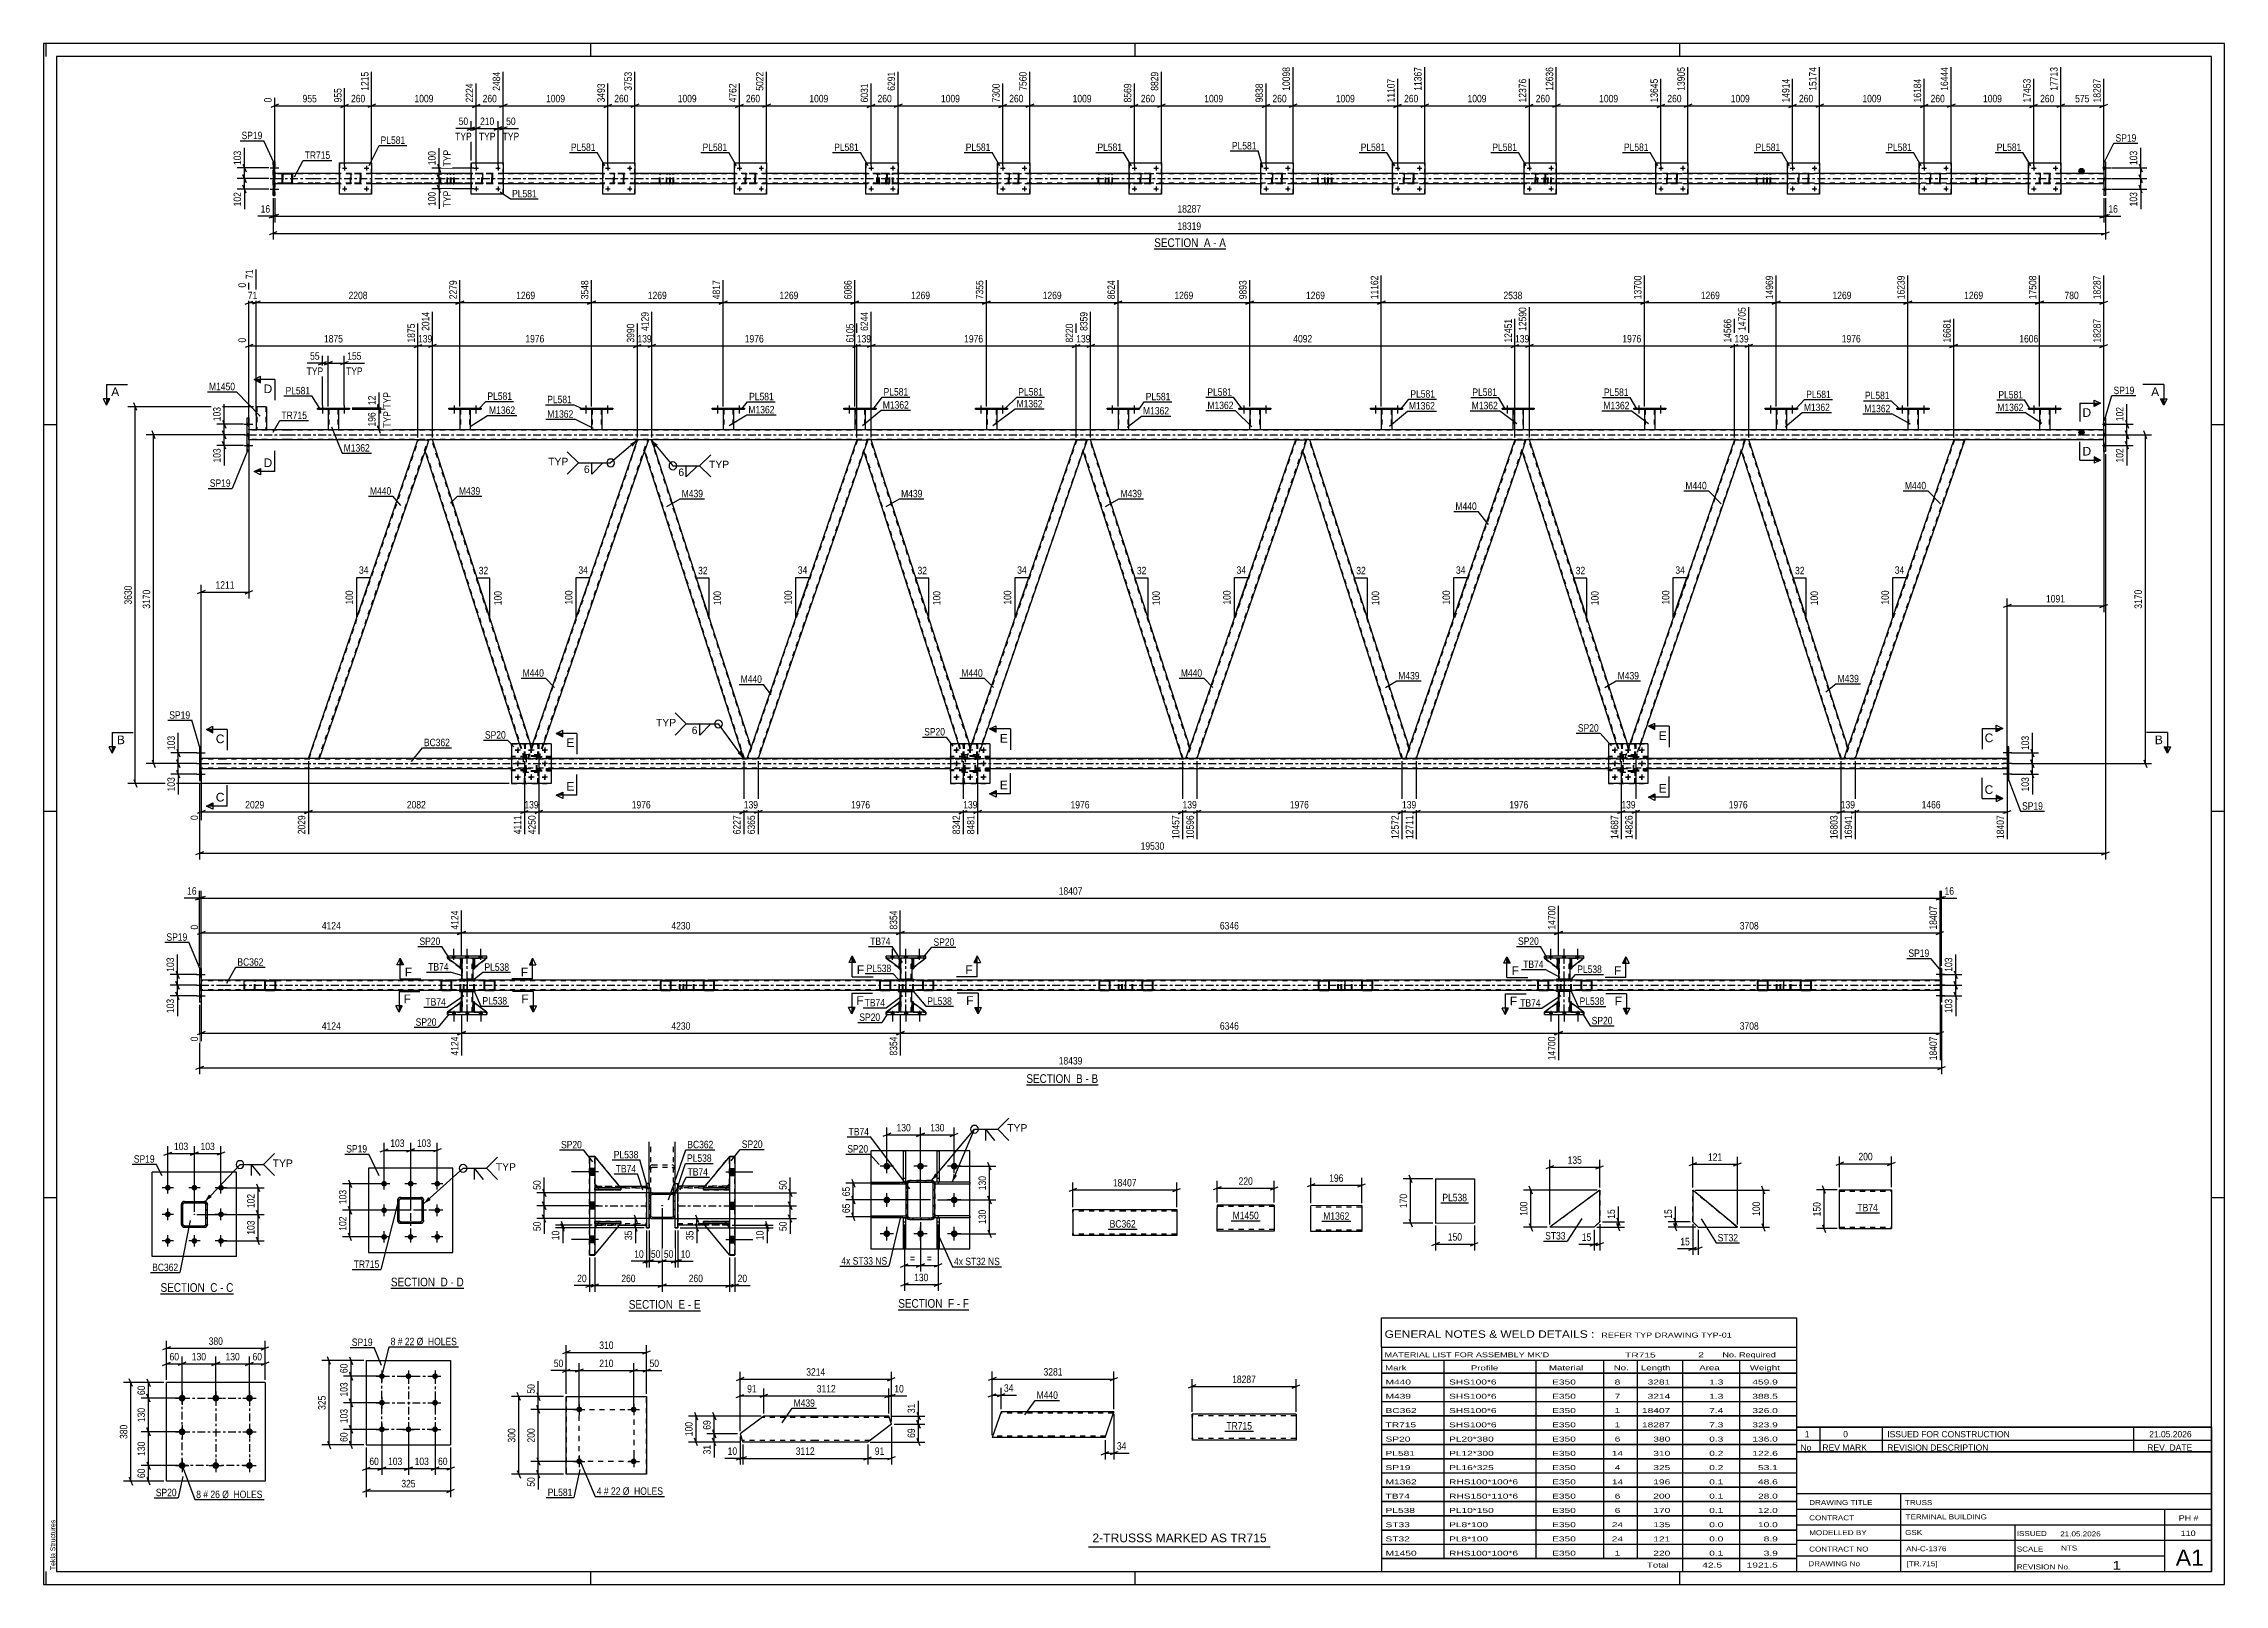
# Paper-space layout 'Layout1' of a CAD drawing. Header units: millimetres. Extents: x 0 to 841, y 0 to 594.
# The model-space entities are those that its viewports show. They can reach past a viewport. Long polylines and large blocks are cut down to what shows.
import ezdxf

# ---------------------------------------------------------------- set-up
doc = ezdxf.new("R2010")
doc.units = ezdxf.units.MM
doc.linetypes.add('DXK_LINE_DOT2', pattern=[3.9198, 1.9599, -1.9599])
doc.linetypes.add('DXK_LINE_DOT3', pattern=[5.9187, 2.979, -0.9799, 0.9799, -0.9799])
doc.layers.add('Viewport layer', color=7, linetype='Continuous', plot=False)
doc.styles.add('Arial', font='ARIAL.TTF', dxfattribs={"height": 0.2})
doc.styles.add('Arial Narrow', font='ARIALN.TTF', dxfattribs={"height": 0.2})

# ---------------------------------------------------------------- blocks, each defined once
blk = doc.blocks.new('Unknown-122573297-1135')
at = {"color": 5, "linetype": 'Continuous'}
for p, q in [((841, 594), (0, 594)), ((0, 594), (0, 0)), ((1, 589), (1, 594)), ((836, 589), (5, 589)), ((5, 589), (5, 5)), ((211, 589), (211, 594)), ((421, 589), (421, 594)), ((631, 589), (631, 594)), ((836, 5), (836, 589)), ((841, 0), (841, 594)), ((5, 447), (0, 447)), ((841, 447), (836, 447)), ((5, 298), (0, 298)), ((841, 298), (836, 298)), ((5, 149), (0, 149)), ((841, 149), (836, 149)), ((0, 0), (841, 0)), ((1, 0), (1, 5)), ((5, 5), (836, 5)), ((211, 0), (211, 5)), ((421, 0), (421, 5)), ((631, 0), (631, 5))]:
    blk.add_line(p, q, dxfattribs=at)
at = {"color": 174, "linetype": 'Continuous', "style": 'Arial'}
blk.add_text('Tekla Structures', height=1.9102, rotation=90, dxfattribs=at).set_placement((4.5, 5.5))
blk = doc.blocks.new('Unknown-122573297-11 - 2809')
at = {"color": 6, "linetype": 'Continuous'}
blk.add_line((428.3, 514.84), (455.94, 514.84), dxfattribs=at)
at = {"color": 0, "linetype": 'Continuous'}
blk.add_wipeout([(446.41, 515.59), (446.41, 519.09), (428.3, 519.09), (428.3, 515.59)], dxfattribs=at)
blk.add_wipeout([(450.01, 515.59), (450.01, 519.09), (447.46, 519.09), (447.46, 515.59)], dxfattribs=at)
at = {"color": 7, "linetype": 'Continuous', "style": 'Arial Narrow'}
blk.add_text('SECTION ', height=3.34, dxfattribs=at).set_placement((428.3, 515.59))
at = {"color": 0, "linetype": 'Continuous'}
blk.add_wipeout([(452.34, 515.59), (452.34, 519.09), (451.06, 519.09), (451.06, 515.59)], dxfattribs=at)
blk.add_wipeout([(455.94, 515.59), (455.94, 519.09), (453.39, 519.09), (453.39, 515.59)], dxfattribs=at)
at = {"color": 7, "linetype": 'Continuous', "style": 'Arial Narrow'}
for s, p in [('A', (447.46, 515.59)), ('-', (451.06, 515.59)), ('A', (453.39, 515.59))]:
    blk.add_text(s, height=3.34, dxfattribs=at).set_placement(p)
blk = doc.blocks.new('Unknown-122573297-12 - 5317')
at = {"color": 6, "linetype": 'Continuous'}
blk.add_line((379, 192.58), (406.64, 192.58), dxfattribs=at)
at = {"color": 0, "linetype": 'Continuous'}
blk.add_wipeout([(397.11, 193.33), (397.11, 196.83), (379, 196.83), (379, 193.33)], dxfattribs=at)
blk.add_wipeout([(400.71, 193.33), (400.71, 196.83), (398.16, 196.83), (398.16, 193.33)], dxfattribs=at)
at = {"color": 7, "linetype": 'Continuous', "style": 'Arial Narrow'}
blk.add_text('SECTION ', height=3.34, dxfattribs=at).set_placement((379, 193.33))
at = {"color": 0, "linetype": 'Continuous'}
blk.add_wipeout([(403.04, 193.33), (403.04, 196.83), (401.76, 196.83), (401.76, 193.33)], dxfattribs=at)
blk.add_wipeout([(406.64, 193.33), (406.64, 196.83), (404.09, 196.83), (404.09, 193.33)], dxfattribs=at)
at = {"color": 7, "linetype": 'Continuous', "style": 'Arial Narrow'}
for s, p in [('B', (398.16, 193.33)), ('-', (401.76, 193.33)), ('B', (404.09, 193.33))]:
    blk.add_text(s, height=3.34, dxfattribs=at).set_placement(p)
blk = doc.blocks.new('Unknown-122573297-13 - 6689')
at = {"color": 6, "linetype": 'Continuous'}
blk.add_line((45.11, 112.03), (73.18, 112.03), dxfattribs=at)
at = {"color": 0, "linetype": 'Continuous'}
blk.add_wipeout([(63.22, 112.78), (63.22, 116.28), (45.11, 116.28), (45.11, 112.78)], dxfattribs=at)
blk.add_wipeout([(67.04, 112.78), (67.04, 116.28), (64.27, 116.28), (64.27, 112.78)], dxfattribs=at)
at = {"color": 7, "linetype": 'Continuous', "style": 'Arial Narrow'}
blk.add_text('SECTION ', height=3.34, dxfattribs=at).set_placement((45.11, 112.78))
at = {"color": 0, "linetype": 'Continuous'}
blk.add_wipeout([(69.36, 112.78), (69.36, 116.28), (68.09, 116.28), (68.09, 112.78)], dxfattribs=at)
blk.add_wipeout([(73.18, 112.78), (73.18, 116.28), (70.41, 116.28), (70.41, 112.78)], dxfattribs=at)
at = {"color": 7, "linetype": 'Continuous', "style": 'Arial Narrow'}
for s, p in [('C', (64.27, 112.78)), ('-', (68.09, 112.78)), ('C', (70.41, 112.78))]:
    blk.add_text(s, height=3.34, dxfattribs=at).set_placement(p)
blk = doc.blocks.new('Unknown-122573297-14 - 1571')
at = {"color": 6, "linetype": 'Continuous'}
blk.add_line((133.93, 114.15), (162, 114.15), dxfattribs=at)
at = {"color": 0, "linetype": 'Continuous'}
blk.add_wipeout([(152.04, 114.9), (152.04, 118.4), (133.93, 118.4), (133.93, 114.9)], dxfattribs=at)
blk.add_wipeout([(155.86, 114.9), (155.86, 118.4), (153.09, 118.4), (153.09, 114.9)], dxfattribs=at)
at = {"color": 7, "linetype": 'Continuous', "style": 'Arial Narrow'}
blk.add_text('SECTION ', height=3.34, dxfattribs=at).set_placement((133.93, 114.9))
at = {"color": 0, "linetype": 'Continuous'}
blk.add_wipeout([(158.18, 114.9), (158.18, 118.4), (156.91, 118.4), (156.91, 114.9)], dxfattribs=at)
blk.add_wipeout([(162, 114.9), (162, 118.4), (159.23, 118.4), (159.23, 114.9)], dxfattribs=at)
at = {"color": 7, "linetype": 'Continuous', "style": 'Arial Narrow'}
for s, p in [('D', (153.09, 114.9)), ('D', (159.23, 114.9)), ('-', (156.91, 114.9))]:
    blk.add_text(s, height=3.34, dxfattribs=at).set_placement(p)
blk = doc.blocks.new('Unknown-122573297-15 - 1252')
at = {"color": 6, "linetype": 'Continuous'}
blk.add_line((225.67, 105.52), (253.31, 105.52), dxfattribs=at)
at = {"color": 0, "linetype": 'Continuous'}
blk.add_wipeout([(243.77, 106.27), (243.77, 109.77), (225.67, 109.77), (225.67, 106.27)], dxfattribs=at)
blk.add_wipeout([(247.38, 106.27), (247.38, 109.77), (244.82, 109.77), (244.82, 106.27)], dxfattribs=at)
at = {"color": 7, "linetype": 'Continuous', "style": 'Arial Narrow'}
blk.add_text('SECTION ', height=3.34, dxfattribs=at).set_placement((225.67, 106.27))
at = {"color": 0, "linetype": 'Continuous'}
blk.add_wipeout([(249.71, 106.27), (249.71, 109.77), (248.43, 109.77), (248.43, 106.27)], dxfattribs=at)
blk.add_wipeout([(253.31, 106.27), (253.31, 109.77), (250.76, 109.77), (250.76, 106.27)], dxfattribs=at)
at = {"color": 7, "linetype": 'Continuous', "style": 'Arial Narrow'}
for s, p in [('E', (244.82, 106.27)), ('E', (250.76, 106.27)), ('-', (248.43, 106.27))]:
    blk.add_text(s, height=3.34, dxfattribs=at).set_placement(p)
blk = doc.blocks.new('Unknown-122573297-17 - 5819')
at = {"color": 6, "linetype": 'Continuous'}
blk.add_line((329.6, 105.9), (356.81, 105.9), dxfattribs=at)
at = {"color": 0, "linetype": 'Continuous'}
blk.add_wipeout([(347.71, 106.65), (347.71, 110.15), (329.6, 110.15), (329.6, 106.65)], dxfattribs=at)
blk.add_wipeout([(351.1, 106.65), (351.1, 110.15), (348.76, 110.15), (348.76, 106.65)], dxfattribs=at)
at = {"color": 7, "linetype": 'Continuous', "style": 'Arial Narrow'}
blk.add_text('SECTION ', height=3.34, dxfattribs=at).set_placement((329.6, 106.65))
at = {"color": 0, "linetype": 'Continuous'}
blk.add_wipeout([(353.42, 106.65), (353.42, 110.15), (352.15, 110.15), (352.15, 106.65)], dxfattribs=at)
blk.add_wipeout([(356.81, 106.65), (356.81, 110.15), (354.47, 110.15), (354.47, 106.65)], dxfattribs=at)
at = {"color": 7, "linetype": 'Continuous', "style": 'Arial Narrow'}
for s, p in [('F', (348.76, 106.65)), ('F', (354.47, 106.65)), ('-', (352.15, 106.65))]:
    blk.add_text(s, height=3.34, dxfattribs=at).set_placement(p)
blk = doc.blocks.new('Bolt-122573297-6441 - 6407')
at = {"linetype": 'Continuous'}
for points in [[(53.4, 73.1, -1), (53.4, 70.5, -1)], [(66.4, 73.1, -1), (66.4, 70.5, -1)], [(79.4, 73.1, -1), (79.4, 70.5, -1)], [(53.4, 60.1, -1), (53.4, 57.5, -1)], [(79.4, 60.1, -1), (79.4, 57.5, -1)], [(53.4, 47.1, -1), (53.4, 44.5, -1)], [(66.4, 47.1, -1), (66.4, 44.5, -1)], [(79.4, 47.1, -1), (79.4, 44.5, -1)]]:
    blk.add_hatch(color=1, dxfattribs=at).paths.add_polyline_path(points)
at = {"color": 1, "linetype": 'Continuous'}
for p, q in [((50.8, 71.8), (56, 71.8)), ((53.4, 74.4), (53.4, 69.2)), ((63.8, 71.8), (69, 71.8)), ((66.4, 74.4), (66.4, 69.2)), ((76.8, 71.8), (82, 71.8)), ((79.4, 74.4), (79.4, 69.2)), ((53.4, 61.4), (53.4, 56.2)), ((79.4, 61.4), (79.4, 56.2)), ((50.8, 58.8), (56, 58.8)), ((76.8, 58.8), (82, 58.8)), ((50.8, 45.8), (56, 45.8)), ((53.4, 48.4), (53.4, 43.2)), ((63.8, 45.8), (69, 45.8)), ((66.4, 48.4), (66.4, 43.2)), ((76.8, 45.8), (82, 45.8)), ((79.4, 48.4), (79.4, 43.2))]:
    blk.add_line(p, q, dxfattribs=at)
blk = doc.blocks.new('Part-122573297-6446 - 6407')
at = {"color": 2, "linetype": 'Continuous'}
for p, q in [((47.4, 39.8), (47.4, 77.8)), ((85.4, 77.8), (47.4, 77.8)), ((85.4, 77.8), (85.4, 39.8)), ((85.4, 39.8), (47.4, 39.8))]:
    blk.add_line(p, q, dxfattribs=at)
blk = doc.blocks.new('Part-122573297-14032 - 14031')
at = {"color": 2, "linetype": 'Continuous'}
for p, q in [((369.23, 66.58), (365.79, 56.58)), ((389.23, 66.58), (369.23, 66.58)), ((412.77, 66.58), (389.33, 66.58)), ((409.33, 56.58), (412.36, 65.38)), ((412.74, 66.49), (412.36, 65.38)), ((412.77, 66.58), (412.74, 66.49)), ((389.23, 56.58), (365.79, 56.58)), ((409.33, 56.58), (389.33, 56.58))]:
    blk.add_line(p, q, dxfattribs=at)
at = {"color": 7, "linetype": 'DXK_LINE_DOT2'}
for p, q in [((389.23, 65.98), (369.02, 65.98)), ((412.56, 65.98), (389.33, 65.98)), ((412.36, 65.38), (412.65, 66.23)), ((389.23, 57.18), (365.99, 57.18)), ((409.54, 57.18), (389.33, 57.18)), ((409.36, 56.67), (409.33, 56.58))]:
    blk.add_line(p, q, dxfattribs=at)
blk = doc.blocks.new('Bolt-122573297-2862 - 2809')
at = {"linetype": 'Continuous'}
for points in [[(795.14, 545.64), (795.14, 546.52), (794.5, 546.52), (794.5, 545.64)], [(795.14, 545.64), (795.14, 546.52), (794.5, 546.52), (794.5, 545.64)], [(795.14, 545.64), (795.14, 546.52), (794.5, 546.52), (794.5, 545.64)], [(795.14, 541.54), (795.14, 542.42), (794.5, 542.42), (794.5, 541.54)], [(795.14, 541.54), (795.14, 542.42), (794.5, 542.42), (794.5, 541.54)], [(795.14, 537.44), (795.14, 538.32), (794.5, 538.32), (794.5, 537.44)], [(795.14, 537.44), (795.14, 538.32), (794.5, 538.32), (794.5, 537.44)], [(795.14, 537.44), (795.14, 538.32), (794.5, 538.32), (794.5, 537.44)]]:
    blk.add_hatch(color=1, dxfattribs=at).paths.add_polyline_path(points)
at = {"color": 1, "linetype": 'Continuous'}
for p, q in [((793.98, 546.08), (797.3, 546.08)), ((793.98, 546.08), (797.3, 546.08)), ((793.98, 546.08), (797.3, 546.08)), ((793.98, 541.98), (797.3, 541.98)), ((793.98, 541.98), (797.3, 541.98)), ((794.5, 546.52), (795.14, 546.52)), ((794.5, 546.52), (795.14, 546.52)), ((794.5, 546.52), (795.14, 546.52)), ((794.5, 545.64), (795.14, 545.64)), ((794.5, 545.64), (795.14, 545.64)), ((794.5, 545.64), (795.14, 545.64)), ((794.5, 542.42), (795.14, 542.42)), ((794.5, 542.42), (795.14, 542.42)), ((794.5, 541.54), (795.14, 541.54)), ((794.5, 541.54), (795.14, 541.54)), ((794.5, 538.32), (795.14, 538.32)), ((794.5, 538.32), (795.14, 538.32)), ((794.5, 538.32), (795.14, 538.32)), ((793.98, 537.88), (797.3, 537.88)), ((793.98, 537.88), (797.3, 537.88)), ((793.98, 537.88), (797.3, 537.88)), ((794.5, 537.44), (795.14, 537.44)), ((794.5, 537.44), (795.14, 537.44)), ((794.5, 537.44), (795.14, 537.44))]:
    blk.add_line(p, q, dxfattribs=at)
blk = doc.blocks.new('Part-122573297-2942 - 2809')
at = {"color": 7, "linetype": 'DXK_LINE_DOT2'}
for p, q in [((769.68, 543.5), (769.72, 543.68)), ((769.72, 543.68), (769.68, 543.5)), ((769.68, 540.46), (769.68, 543.5)), ((769.68, 543.5), (769.68, 543.5)), ((769.68, 540.46), (769.68, 543.5)), ((769.68, 540.46), (769.68, 540.46)), ((769.72, 540.28), (769.68, 540.46)), ((769.68, 540.46), (769.72, 540.28)), ((769.92, 543.5), (769.94, 543.59)), ((769.94, 543.59), (769.92, 543.5)), ((769.92, 540.46), (769.92, 543.5)), ((769.92, 543.5), (769.92, 543.5)), ((769.92, 543.5), (769.92, 540.46)), ((769.92, 540.46), (769.92, 540.46)), ((769.94, 540.37), (769.92, 540.46)), ((769.92, 540.46), (769.94, 540.37)), ((769.94, 543.59), (769.99, 543.67)), ((769.99, 543.67), (769.94, 543.59)), ((769.99, 540.29), (769.94, 540.37)), ((769.94, 540.37), (769.99, 540.29)), ((769.98, 543.94), (770.16, 543.98)), ((770.16, 543.98), (769.98, 543.94)), ((769.98, 543.94), (769.98, 543.94)), ((769.98, 540.02), (769.98, 540.02)), ((770.16, 539.98), (769.98, 540.02)), ((769.98, 540.02), (770.16, 539.98)), ((769.99, 543.67), (770.07, 543.72)), ((770.07, 543.72), (769.99, 543.67)), ((770.07, 540.24), (769.99, 540.29)), ((769.99, 540.29), (770.07, 540.24)), ((770.07, 543.72), (770.16, 543.74)), ((770.16, 543.74), (770.07, 543.72)), ((770.16, 540.22), (770.07, 540.24)), ((770.07, 540.24), (770.16, 540.22)), ((773.2, 543.98), (770.16, 543.98)), ((773.2, 543.74), (770.16, 543.74)), ((773.2, 540.22), (770.16, 540.22)), ((773.2, 539.98), (770.16, 539.98)), ((773.2, 543.98), (773.39, 543.94)), ((773.39, 543.94), (773.2, 543.98)), ((773.2, 543.74), (773.3, 543.72)), ((773.29, 543.72), (773.2, 543.74)), ((773.3, 540.24), (773.2, 540.22)), ((773.2, 540.22), (773.29, 540.24)), ((773.39, 540.02), (773.2, 539.98)), ((773.2, 539.98), (773.39, 540.02)), ((773.29, 543.72), (773.3, 543.72)), ((773.37, 543.67), (773.29, 543.72)), ((773.29, 540.24), (773.37, 540.29)), ((773.29, 540.24), (773.3, 540.24)), ((773.3, 543.72), (773.37, 543.67)), ((773.37, 540.29), (773.3, 540.24)), ((773.37, 543.67), (773.43, 543.59)), ((773.42, 543.59), (773.37, 543.67)), ((773.43, 540.37), (773.37, 540.29)), ((773.37, 540.29), (773.42, 540.37)), ((773.44, 543.5), (773.42, 543.59)), ((773.42, 540.37), (773.44, 540.46)), ((773.43, 543.59), (773.44, 543.5)), ((773.44, 540.46), (773.43, 540.37)), ((773.44, 540.46), (773.44, 543.5)), ((773.44, 543.5), (773.44, 543.5)), ((773.44, 543.5), (773.44, 540.46)), ((773.44, 540.46), (773.44, 540.46)), ((773.65, 543.68), (773.68, 543.5)), ((773.68, 543.5), (773.65, 543.68)), ((773.68, 540.46), (773.65, 540.28)), ((773.65, 540.28), (773.68, 540.46)), ((773.68, 540.46), (773.68, 543.5)), ((773.68, 543.5), (773.68, 543.5)), ((773.68, 543.5), (773.68, 540.46)), ((773.68, 540.46), (773.68, 540.46))]:
    blk.add_line(p, q, dxfattribs=at)
at = {"color": 7, "linetype": 'DXK_LINE_DOT3'}
blk.add_line((771.69, 541.98), (771.68, 541.98), dxfattribs=at)
at = {"color": 7, "linetype": 'DXK_LINE_DOT2'}
for centre, start, end in [((770.16, 543.5), 112.50005, 157.50005), ((770.16, 543.5), 112.50005, 157.50005), ((770.16, 540.46), 202.50005, 247.50005), ((770.16, 540.46), 202.50005, 247.50005), ((773.2, 543.5), 22.50005, 67.50005), ((773.2, 543.5), 22.50005, 67.50005), ((773.2, 540.46), 292.50005, 337.50005), ((773.2, 540.46), 292.50005, 337.50005)]:
    blk.add_arc(centre, 0.48, start, end, dxfattribs=at)
blk = doc.blocks.new('Part-122573297-2924 - 2809')
at = {"color": 7, "linetype": 'DXK_LINE_DOT2'}
for p, q in [((219.82, 543.5), (219.85, 543.68)), ((219.85, 543.68), (219.82, 543.5)), ((219.82, 540.46), (219.82, 543.5)), ((219.82, 543.5), (219.82, 543.5)), ((219.82, 540.46), (219.82, 543.5)), ((219.82, 540.46), (219.82, 540.46)), ((219.85, 540.28), (219.82, 540.46)), ((219.82, 540.46), (219.85, 540.28)), ((220.06, 543.5), (220.08, 543.59)), ((220.07, 543.59), (220.06, 543.5)), ((220.06, 540.46), (220.06, 543.5)), ((220.06, 543.5), (220.06, 543.5)), ((220.06, 543.5), (220.06, 540.46)), ((220.06, 540.46), (220.06, 540.46)), ((220.08, 540.37), (220.06, 540.46)), ((220.06, 540.46), (220.07, 540.37)), ((220.13, 543.67), (220.07, 543.59)), ((220.07, 540.37), (220.13, 540.29)), ((220.08, 543.59), (220.13, 543.67)), ((220.13, 540.29), (220.08, 540.37)), ((220.11, 543.94), (220.3, 543.98)), ((220.3, 543.98), (220.11, 543.94)), ((220.11, 543.94), (220.11, 543.94)), ((220.11, 540.02), (220.11, 540.02)), ((220.3, 539.98), (220.11, 540.02)), ((220.11, 540.02), (220.3, 539.98)), ((220.13, 543.67), (220.21, 543.72)), ((220.2, 543.72), (220.13, 543.67)), ((220.21, 540.24), (220.13, 540.29)), ((220.13, 540.29), (220.2, 540.24)), ((220.3, 543.74), (220.2, 543.72)), ((220.2, 540.24), (220.3, 540.22)), ((220.21, 543.72), (220.3, 543.74)), ((220.3, 540.22), (220.21, 540.24)), ((223.34, 543.98), (220.3, 543.98)), ((223.34, 543.74), (220.3, 543.74)), ((223.34, 540.22), (220.3, 540.22)), ((223.34, 539.98), (220.3, 539.98)), ((223.34, 543.98), (223.52, 543.94)), ((223.52, 543.94), (223.34, 543.98)), ((223.34, 543.74), (223.43, 543.72)), ((223.43, 543.72), (223.34, 543.74)), ((223.43, 540.24), (223.34, 540.22)), ((223.34, 540.22), (223.43, 540.24)), ((223.52, 540.02), (223.34, 539.98)), ((223.34, 539.98), (223.52, 540.02)), ((223.43, 543.72), (223.43, 543.72)), ((223.43, 543.72), (223.51, 543.67)), ((223.51, 543.67), (223.43, 543.72)), ((223.51, 540.29), (223.43, 540.24)), ((223.43, 540.24), (223.51, 540.29)), ((223.43, 540.24), (223.43, 540.24)), ((223.51, 543.67), (223.56, 543.59)), ((223.56, 543.59), (223.51, 543.67)), ((223.56, 540.37), (223.51, 540.29)), ((223.51, 540.29), (223.56, 540.37)), ((223.56, 543.59), (223.58, 543.5)), ((223.58, 543.5), (223.56, 543.59)), ((223.58, 540.46), (223.56, 540.37)), ((223.56, 540.37), (223.58, 540.46)), ((223.58, 540.46), (223.58, 543.5)), ((223.58, 543.5), (223.58, 543.5)), ((223.58, 543.5), (223.58, 540.46)), ((223.58, 540.46), (223.58, 540.46)), ((223.78, 543.68), (223.82, 543.5)), ((223.82, 543.5), (223.78, 543.68)), ((223.82, 540.46), (223.78, 540.28)), ((223.78, 540.28), (223.82, 540.46)), ((223.82, 540.46), (223.82, 543.5)), ((223.82, 543.5), (223.82, 543.5)), ((223.82, 543.5), (223.82, 540.46)), ((223.82, 540.46), (223.82, 540.46))]:
    blk.add_line(p, q, dxfattribs=at)
at = {"color": 7, "linetype": 'DXK_LINE_DOT3'}
blk.add_line((221.82, 541.98), (221.81, 541.98), dxfattribs=at)
at = {"color": 7, "linetype": 'DXK_LINE_DOT2'}
for centre, start, end in [((220.3, 543.5), 112.50005, 157.50005), ((220.3, 543.5), 112.50005, 157.50005), ((220.3, 540.46), 202.50005, 247.50005), ((220.3, 540.46), 202.50005, 247.50005), ((223.34, 543.5), 22.50005, 67.50005), ((223.34, 543.5), 22.50005, 67.50005), ((223.34, 540.46), 292.50005, 337.50005), ((223.34, 540.46), 292.50005, 337.50005)]:
    blk.add_arc(centre, 0.48, start, end, dxfattribs=at)
blk = doc.blocks.new('Bolt-122573297-2860 - 2809')
at = {"linetype": 'Continuous'}
for points in [[(89.13, 545.64), (89.13, 546.52), (88.49, 546.52), (88.49, 545.64)], [(89.13, 545.64), (89.13, 546.52), (88.49, 546.52), (88.49, 545.64)], [(89.13, 545.64), (89.13, 546.52), (88.49, 546.52), (88.49, 545.64)], [(89.13, 541.54), (89.13, 542.42), (88.49, 542.42), (88.49, 541.54)], [(89.13, 541.54), (89.13, 542.42), (88.49, 542.42), (88.49, 541.54)], [(89.13, 537.44), (89.13, 538.32), (88.49, 538.32), (88.49, 537.44)], [(89.13, 537.44), (89.13, 538.32), (88.49, 538.32), (88.49, 537.44)], [(89.13, 537.44), (89.13, 538.32), (88.49, 538.32), (88.49, 537.44)]]:
    blk.add_hatch(color=1, dxfattribs=at).paths.add_polyline_path(points)
at = {"color": 1, "linetype": 'Continuous'}
for p, q in [((87.33, 546.08), (90.65, 546.08)), ((87.33, 546.08), (90.65, 546.08)), ((87.33, 546.08), (90.65, 546.08)), ((87.33, 541.98), (90.65, 541.98)), ((87.33, 541.98), (90.65, 541.98)), ((88.49, 546.52), (89.13, 546.52)), ((88.49, 546.52), (89.13, 546.52)), ((88.49, 546.52), (89.13, 546.52)), ((88.49, 545.64), (89.13, 545.64)), ((88.49, 545.64), (89.13, 545.64)), ((88.49, 545.64), (89.13, 545.64)), ((88.49, 542.42), (89.13, 542.42)), ((88.49, 542.42), (89.13, 542.42)), ((88.49, 541.54), (89.13, 541.54)), ((88.49, 541.54), (89.13, 541.54)), ((88.49, 538.32), (89.13, 538.32)), ((88.49, 538.32), (89.13, 538.32)), ((88.49, 538.32), (89.13, 538.32)), ((87.33, 537.88), (90.65, 537.88)), ((87.33, 537.88), (90.65, 537.88)), ((87.33, 537.88), (90.65, 537.88)), ((88.49, 537.44), (89.13, 537.44)), ((88.49, 537.44), (89.13, 537.44)), ((88.49, 537.44), (89.13, 537.44))]:
    blk.add_line(p, q, dxfattribs=at)
blk = doc.blocks.new('Part-122573297-2948 - 2809')
at = {"color": 7, "linetype": 'DXK_LINE_DOT2'}
for p, q in [((727.45, 543.5), (727.48, 543.68)), ((727.49, 543.68), (727.45, 543.5)), ((727.45, 540.46), (727.45, 543.5)), ((727.45, 543.5), (727.45, 543.5)), ((727.45, 540.46), (727.45, 543.5)), ((727.45, 540.46), (727.45, 540.46)), ((727.48, 540.28), (727.45, 540.46)), ((727.45, 540.46), (727.49, 540.28)), ((727.69, 543.5), (727.71, 543.59)), ((727.71, 543.59), (727.69, 543.5)), ((727.69, 540.46), (727.69, 543.5)), ((727.69, 543.5), (727.69, 543.5)), ((727.69, 543.5), (727.69, 540.46)), ((727.69, 540.46), (727.69, 540.46)), ((727.71, 540.37), (727.69, 540.46)), ((727.69, 540.46), (727.71, 540.37)), ((727.71, 543.59), (727.76, 543.67)), ((727.76, 543.67), (727.71, 543.59)), ((727.76, 540.29), (727.71, 540.37)), ((727.71, 540.37), (727.76, 540.29)), ((727.74, 543.94), (727.93, 543.98)), ((727.74, 543.94), (727.75, 543.94)), ((727.74, 540.02), (727.75, 540.02)), ((727.93, 539.98), (727.74, 540.02)), ((727.93, 543.98), (727.75, 543.94)), ((727.75, 540.02), (727.93, 539.98)), ((727.76, 543.67), (727.84, 543.72)), ((727.84, 543.72), (727.76, 543.67)), ((727.84, 540.24), (727.76, 540.29)), ((727.76, 540.29), (727.84, 540.24)), ((727.84, 543.72), (727.93, 543.74)), ((727.93, 543.74), (727.84, 543.72)), ((727.93, 540.22), (727.84, 540.24)), ((727.84, 540.24), (727.93, 540.22)), ((730.97, 543.98), (727.93, 543.98)), ((730.97, 543.74), (727.93, 543.74)), ((730.97, 540.22), (727.93, 540.22)), ((730.97, 539.98), (727.93, 539.98)), ((730.97, 543.98), (731.15, 543.94)), ((731.15, 543.94), (730.97, 543.98)), ((730.97, 543.74), (731.06, 543.72)), ((731.06, 543.72), (730.97, 543.74)), ((731.06, 540.24), (730.97, 540.22)), ((730.97, 540.22), (731.06, 540.24)), ((731.15, 540.02), (730.97, 539.98)), ((730.97, 539.98), (731.15, 540.02)), ((731.06, 543.72), (731.06, 543.72)), ((731.06, 543.72), (731.14, 543.67)), ((731.14, 543.67), (731.06, 543.72)), ((731.14, 540.29), (731.06, 540.24)), ((731.06, 540.24), (731.14, 540.29)), ((731.06, 540.24), (731.06, 540.24)), ((731.14, 543.67), (731.19, 543.59)), ((731.19, 543.59), (731.14, 543.67)), ((731.19, 540.37), (731.14, 540.29)), ((731.14, 540.29), (731.19, 540.37)), ((731.19, 543.59), (731.21, 543.5)), ((731.21, 543.5), (731.19, 543.59)), ((731.21, 540.46), (731.19, 540.37)), ((731.19, 540.37), (731.21, 540.46)), ((731.21, 540.46), (731.21, 543.5)), ((731.21, 543.5), (731.21, 543.5)), ((731.21, 543.5), (731.21, 540.46)), ((731.21, 540.46), (731.21, 540.46)), ((731.41, 543.68), (731.45, 543.5)), ((731.45, 543.5), (731.41, 543.68)), ((731.45, 540.46), (731.41, 540.28)), ((731.41, 540.28), (731.45, 540.46)), ((731.45, 540.46), (731.45, 543.5)), ((731.45, 543.5), (731.45, 543.5)), ((731.45, 543.5), (731.45, 540.46)), ((731.45, 540.46), (731.45, 540.46))]:
    blk.add_line(p, q, dxfattribs=at)
at = {"color": 7, "linetype": 'DXK_LINE_DOT3'}
blk.add_line((729.45, 541.98), (729.45, 541.98), dxfattribs=at)
at = {"color": 7, "linetype": 'DXK_LINE_DOT2'}
for centre, start, end in [((727.93, 543.5), 112.50005, 157.50005), ((727.93, 540.46), 202.50005, 247.50005), ((727.93, 543.5), 112.50005, 157.50005), ((727.93, 540.46), 202.50005, 247.50005), ((730.97, 543.5), 22.50005, 67.50005), ((730.97, 543.5), 22.50005, 67.50005), ((730.97, 540.46), 292.50005, 337.50005), ((730.97, 540.46), 292.50005, 337.50005)]:
    blk.add_arc(centre, 0.48, start, end, dxfattribs=at)
blk = doc.blocks.new('Bolt-122573297-2884 - 2809')
at = {"linetype": 'Continuous'}
for points in [[(166.41, 537.98), (166.42, 538.07), (166.45, 538.16), (166.5, 538.24), (166.56, 538.31), (166.63, 538.36), (166.72, 538.4), (166.81, 538.42), (166.9, 538.42), (166.99, 538.4), (167.07, 538.36), (167.15, 538.31), (167.21, 538.24), (167.26, 538.16), (167.28, 538.07), (167.29, 537.98), (167.28, 537.89), (167.26, 537.8), (167.21, 537.72), (167.15, 537.65), (167.07, 537.6), (166.99, 537.56), (166.9, 537.54), (166.81, 537.54), (166.72, 537.56), (166.63, 537.6), (166.56, 537.65), (166.5, 537.72), (166.45, 537.8), (166.42, 537.89)], [(174.81, 537.98), (174.82, 538.07), (174.85, 538.16), (174.9, 538.24), (174.96, 538.31), (175.03, 538.36), (175.12, 538.4), (175.21, 538.42), (175.3, 538.42), (175.39, 538.4), (175.47, 538.36), (175.55, 538.31), (175.61, 538.24), (175.66, 538.16), (175.68, 538.07), (175.69, 537.98), (175.68, 537.89), (175.66, 537.8), (175.61, 537.72), (175.55, 537.65), (175.47, 537.6), (175.39, 537.56), (175.3, 537.54), (175.21, 537.54), (175.12, 537.56), (175.03, 537.6), (174.96, 537.65), (174.9, 537.72), (174.85, 537.8), (174.82, 537.89)]]:
    blk.add_hatch(color=1, dxfattribs=at).paths.add_polyline_path(points)
at = {"color": 1, "linetype": 'Continuous'}
for p, q in [((166.85, 538.86), (166.85, 537.1)), ((175.25, 538.86), (175.25, 537.1)), ((165.97, 537.98), (167.73, 537.98)), ((174.37, 537.98), (176.13, 537.98))]:
    blk.add_line(p, q, dxfattribs=at)
blk = doc.blocks.new('Part-122573297-2923 - 2809')
at = {"color": 2, "linetype": 'Continuous'}
for p, q in [((215.62, 535.98), (215.62, 547.98)), ((215.62, 547.98), (215.62, 547.98)), ((215.62, 547.98), (228.02, 547.98)), ((228.02, 547.98), (228.02, 535.98)), ((215.62, 535.98), (215.62, 535.98)), ((228.02, 535.98), (215.62, 535.98))]:
    blk.add_line(p, q, dxfattribs=at)
at = {"color": 7, "linetype": 'DXK_LINE_DOT2'}
for p, q in [((215.62, 547.98), (215.62, 535.98)), ((215.62, 547.98), (215.62, 547.98)), ((228.02, 535.98), (228.02, 547.98)), ((215.62, 535.98), (215.62, 535.98))]:
    blk.add_line(p, q, dxfattribs=at)
blk = doc.blocks.new('Part-122573297-2859 - 2809')
at = {"linetype": 'Continuous'}
blk.add_hatch(color=2, dxfattribs=at).paths.add_polyline_path([(785.93, 543.98), (785.13, 545.38), (786.73, 545.38)])
at = {"color": 2, "linetype": 'Continuous'}
for p, q in [((92.41, 543.98), (89.13, 543.98)), ((103.95, 539.98), (89.13, 539.98)), ((103.95, 543.98), (95.5, 543.98)), ((114.09, 543.98), (104.05, 543.98)), ((114.09, 539.98), (104.05, 539.98)), ((164.85, 543.98), (126.49, 543.98)), ((164.85, 539.98), (126.49, 539.98)), ((215.62, 543.98), (177.25, 543.98)), ((215.62, 539.98), (177.25, 539.98)), ((266.38, 543.98), (228.02, 543.98)), ((266.38, 539.98), (228.02, 539.98)), ((317.14, 543.98), (278.78, 543.98)), ((317.14, 539.98), (278.78, 539.98)), ((367.91, 543.98), (329.54, 543.98)), ((367.91, 539.98), (329.54, 539.98)), ((418.67, 543.98), (380.31, 543.98)), ((418.67, 539.98), (380.31, 539.98)), ((469.43, 543.98), (431.07, 543.98)), ((469.43, 539.98), (431.07, 539.98)), ((520.2, 543.98), (481.83, 543.98)), ((520.2, 539.98), (481.83, 539.98)), ((570.96, 543.98), (532.6, 543.98)), ((570.96, 539.98), (532.6, 539.98)), ((621.72, 543.98), (583.36, 543.98)), ((621.72, 539.98), (583.36, 539.98)), ((672.49, 543.98), (634.12, 543.98)), ((672.49, 539.98), (634.12, 539.98)), ((723.25, 543.98), (684.89, 543.98)), ((723.25, 539.98), (684.89, 539.98)), ((757.38, 543.98), (735.65, 543.98)), ((757.38, 539.98), (735.65, 539.98)), ((765.48, 543.98), (757.48, 543.98)), ((765.48, 539.98), (757.48, 539.98)), ((785.88, 543.98), (777.88, 543.98)), ((785.88, 539.98), (777.88, 539.98)), ((785.93, 543.98), (785.13, 545.38)), ((785.13, 545.38), (786.73, 545.38)), ((786.73, 545.38), (785.93, 543.98)), ((794.5, 543.98), (785.98, 543.98)), ((794.5, 539.98), (785.98, 539.98))]:
    blk.add_line(p, q, dxfattribs=at)
at = {"color": 7, "linetype": 'DXK_LINE_DOT2'}
for p, q in [((89.13, 543.98), (89.13, 543.98)), ((89.13, 543.98), (89.13, 539.98)), ((89.13, 539.98), (89.13, 543.98)), ((103.95, 543.74), (89.13, 543.74)), ((103.95, 540.22), (89.13, 540.22)), ((89.13, 539.98), (89.13, 539.98)), ((95.5, 543.98), (92.41, 543.98)), ((757.38, 543.74), (104.05, 543.74)), ((757.38, 540.22), (104.05, 540.22)), ((126.49, 543.98), (114.09, 543.98)), ((126.49, 539.98), (114.09, 539.98)), ((177.25, 543.98), (164.85, 543.98)), ((177.25, 539.98), (164.85, 539.98)), ((228.02, 543.98), (215.62, 543.98)), ((228.02, 539.98), (215.62, 539.98)), ((278.78, 543.98), (266.38, 543.98)), ((278.78, 539.98), (266.38, 539.98)), ((329.54, 543.98), (317.14, 543.98)), ((329.54, 539.98), (317.14, 539.98)), ((380.31, 543.98), (367.91, 543.98)), ((380.31, 539.98), (367.91, 539.98)), ((431.07, 543.98), (418.67, 543.98)), ((431.07, 539.98), (418.67, 539.98)), ((481.83, 543.98), (469.43, 543.98)), ((481.83, 539.98), (469.43, 539.98)), ((532.6, 543.98), (520.2, 543.98)), ((532.6, 539.98), (520.2, 539.98)), ((583.36, 543.98), (570.96, 543.98)), ((583.36, 539.98), (570.96, 539.98)), ((634.12, 543.98), (621.72, 543.98)), ((634.12, 539.98), (621.72, 539.98)), ((684.89, 543.98), (672.49, 543.98)), ((684.89, 539.98), (672.49, 539.98)), ((735.65, 543.98), (723.25, 543.98)), ((735.65, 539.98), (723.25, 539.98)), ((785.88, 543.74), (757.48, 543.74)), ((785.88, 540.22), (757.48, 540.22)), ((777.88, 543.98), (765.48, 543.98)), ((777.88, 539.98), (765.48, 539.98)), ((794.5, 543.74), (785.98, 543.74)), ((794.5, 540.22), (785.98, 540.22)), ((794.5, 539.98), (794.5, 543.98))]:
    blk.add_line(p, q, dxfattribs=at)
at = {"color": 7, "linetype": 'DXK_LINE_DOT3'}
for p, q in [((89.13, 541.98), (103.95, 541.98)), ((104.05, 541.98), (757.38, 541.98)), ((757.48, 541.98), (785.88, 541.98)), ((785.98, 541.98), (794.5, 541.98))]:
    blk.add_line(p, q, dxfattribs=at)
at = {"color": 2, "linetype": 'Continuous'}
blk.add_circle((785.93, 544.88), 1, dxfattribs=at)
blk = doc.blocks.new('Bolt-122573297-2881 - 2809')
at = {"linetype": 'Continuous'}
for points in [[(115.65, 545.98), (115.66, 546.07), (115.69, 546.16), (115.74, 546.24), (115.8, 546.31), (115.87, 546.36), (115.96, 546.4), (116.05, 546.42), (116.14, 546.42), (116.23, 546.4), (116.31, 546.36), (116.39, 546.31), (116.45, 546.24), (116.49, 546.16), (116.52, 546.07), (116.53, 545.98), (116.52, 545.89), (116.49, 545.8), (116.45, 545.72), (116.39, 545.65), (116.31, 545.6), (116.23, 545.56), (116.14, 545.54), (116.05, 545.54), (115.96, 545.56), (115.87, 545.6), (115.8, 545.65), (115.74, 545.72), (115.69, 545.8), (115.66, 545.89)], [(124.05, 545.98), (124.06, 546.07), (124.09, 546.16), (124.14, 546.24), (124.2, 546.31), (124.27, 546.36), (124.36, 546.4), (124.45, 546.42), (124.54, 546.42), (124.63, 546.4), (124.71, 546.36), (124.79, 546.31), (124.85, 546.24), (124.89, 546.16), (124.92, 546.07), (124.93, 545.98), (124.92, 545.89), (124.89, 545.8), (124.85, 545.72), (124.79, 545.65), (124.71, 545.6), (124.63, 545.56), (124.54, 545.54), (124.45, 545.54), (124.36, 545.56), (124.27, 545.6), (124.2, 545.65), (124.14, 545.72), (124.09, 545.8), (124.06, 545.89)]]:
    blk.add_hatch(color=1, dxfattribs=at).paths.add_polyline_path(points)
at = {"color": 1, "linetype": 'Continuous'}
for p, q in [((116.09, 546.86), (116.09, 545.1)), ((124.49, 546.86), (124.49, 545.1)), ((115.21, 545.98), (116.97, 545.98)), ((123.61, 545.98), (125.37, 545.98))]:
    blk.add_line(p, q, dxfattribs=at)
blk = doc.blocks.new('Bolt-122573297-2882 - 2809')
at = {"linetype": 'Continuous'}
for points in [[(115.65, 537.98), (115.66, 538.07), (115.69, 538.16), (115.74, 538.24), (115.8, 538.31), (115.87, 538.36), (115.96, 538.4), (116.05, 538.42), (116.14, 538.42), (116.23, 538.4), (116.31, 538.36), (116.39, 538.31), (116.45, 538.24), (116.49, 538.16), (116.52, 538.07), (116.53, 537.98), (116.52, 537.89), (116.49, 537.8), (116.45, 537.72), (116.39, 537.65), (116.31, 537.6), (116.23, 537.56), (116.14, 537.54), (116.05, 537.54), (115.96, 537.56), (115.87, 537.6), (115.8, 537.65), (115.74, 537.72), (115.69, 537.8), (115.66, 537.89)], [(124.05, 537.98), (124.06, 538.07), (124.09, 538.16), (124.14, 538.24), (124.2, 538.31), (124.27, 538.36), (124.36, 538.4), (124.45, 538.42), (124.54, 538.42), (124.63, 538.4), (124.71, 538.36), (124.79, 538.31), (124.85, 538.24), (124.89, 538.16), (124.92, 538.07), (124.93, 537.98), (124.92, 537.89), (124.89, 537.8), (124.85, 537.72), (124.79, 537.65), (124.71, 537.6), (124.63, 537.56), (124.54, 537.54), (124.45, 537.54), (124.36, 537.56), (124.27, 537.6), (124.2, 537.65), (124.14, 537.72), (124.09, 537.8), (124.06, 537.89)]]:
    blk.add_hatch(color=1, dxfattribs=at).paths.add_polyline_path(points)
at = {"color": 1, "linetype": 'Continuous'}
for p, q in [((116.09, 538.86), (116.09, 537.1)), ((124.49, 538.86), (124.49, 537.1)), ((115.21, 537.98), (116.97, 537.98)), ((123.61, 537.98), (125.37, 537.98))]:
    blk.add_line(p, q, dxfattribs=at)
blk = doc.blocks.new('Part-122573297-2947 - 2809')
at = {"color": 2, "linetype": 'Continuous'}
for p, q in [((723.25, 535.98), (723.25, 547.98)), ((723.25, 547.98), (723.25, 547.98)), ((723.25, 547.98), (735.65, 547.98)), ((735.65, 547.98), (735.65, 535.98)), ((723.25, 535.98), (723.25, 535.98)), ((735.65, 535.98), (723.25, 535.98))]:
    blk.add_line(p, q, dxfattribs=at)
at = {"color": 7, "linetype": 'DXK_LINE_DOT2'}
for p, q in [((723.25, 547.98), (723.25, 535.98)), ((723.25, 547.98), (723.25, 547.98)), ((735.65, 535.98), (735.65, 547.98)), ((723.25, 535.98), (723.25, 535.98))]:
    blk.add_line(p, q, dxfattribs=at)
blk = doc.blocks.new('Bolt-122573297-2883 - 2809')
at = {"linetype": 'Continuous'}
for points in [[(166.41, 545.98), (166.42, 546.07), (166.45, 546.16), (166.5, 546.24), (166.56, 546.31), (166.63, 546.36), (166.72, 546.4), (166.81, 546.42), (166.9, 546.42), (166.99, 546.4), (167.07, 546.36), (167.15, 546.31), (167.21, 546.24), (167.26, 546.16), (167.28, 546.07), (167.29, 545.98), (167.28, 545.89), (167.26, 545.8), (167.21, 545.72), (167.15, 545.65), (167.07, 545.6), (166.99, 545.56), (166.9, 545.54), (166.81, 545.54), (166.72, 545.56), (166.63, 545.6), (166.56, 545.65), (166.5, 545.72), (166.45, 545.8), (166.42, 545.89)], [(174.81, 545.98), (174.82, 546.07), (174.85, 546.16), (174.9, 546.24), (174.96, 546.31), (175.03, 546.36), (175.12, 546.4), (175.21, 546.42), (175.3, 546.42), (175.39, 546.4), (175.47, 546.36), (175.55, 546.31), (175.61, 546.24), (175.66, 546.16), (175.68, 546.07), (175.69, 545.98), (175.68, 545.89), (175.66, 545.8), (175.61, 545.72), (175.55, 545.65), (175.47, 545.6), (175.39, 545.56), (175.3, 545.54), (175.21, 545.54), (175.12, 545.56), (175.03, 545.6), (174.96, 545.65), (174.9, 545.72), (174.85, 545.8), (174.82, 545.89)]]:
    blk.add_hatch(color=1, dxfattribs=at).paths.add_polyline_path(points)
at = {"color": 1, "linetype": 'Continuous'}
for p, q in [((166.85, 546.86), (166.85, 545.1)), ((175.25, 546.86), (175.25, 545.1)), ((165.97, 545.98), (167.73, 545.98)), ((174.37, 545.98), (176.13, 545.98))]:
    blk.add_line(p, q, dxfattribs=at)
blk = doc.blocks.new('Bolt-122573297-2885 - 2809')
at = {"linetype": 'Continuous'}
for points in [[(217.18, 545.98), (217.19, 546.07), (217.22, 546.16), (217.26, 546.24), (217.32, 546.31), (217.4, 546.36), (217.48, 546.4), (217.57, 546.42), (217.66, 546.42), (217.75, 546.4), (217.84, 546.36), (217.91, 546.31), (217.97, 546.24), (218.02, 546.16), (218.05, 546.07), (218.06, 545.98), (218.05, 545.89), (218.02, 545.8), (217.97, 545.72), (217.91, 545.65), (217.84, 545.6), (217.75, 545.56), (217.66, 545.54), (217.57, 545.54), (217.48, 545.56), (217.4, 545.6), (217.32, 545.65), (217.26, 545.72), (217.22, 545.8), (217.19, 545.89)], [(225.58, 545.98), (225.59, 546.07), (225.62, 546.16), (225.66, 546.24), (225.72, 546.31), (225.8, 546.36), (225.88, 546.4), (225.97, 546.42), (226.06, 546.42), (226.15, 546.4), (226.24, 546.36), (226.31, 546.31), (226.37, 546.24), (226.42, 546.16), (226.45, 546.07), (226.46, 545.98), (226.45, 545.89), (226.42, 545.8), (226.37, 545.72), (226.31, 545.65), (226.24, 545.6), (226.15, 545.56), (226.06, 545.54), (225.97, 545.54), (225.88, 545.56), (225.8, 545.6), (225.72, 545.65), (225.66, 545.72), (225.62, 545.8), (225.59, 545.89)]]:
    blk.add_hatch(color=1, dxfattribs=at).paths.add_polyline_path(points)
at = {"color": 1, "linetype": 'Continuous'}
for p, q in [((217.62, 546.86), (217.62, 545.1)), ((226.02, 546.86), (226.02, 545.1)), ((216.74, 545.98), (218.5, 545.98)), ((225.14, 545.98), (226.9, 545.98))]:
    blk.add_line(p, q, dxfattribs=at)
blk = doc.blocks.new('Bolt-122573297-2886 - 2809')
at = {"linetype": 'Continuous'}
for points in [[(217.18, 537.98), (217.19, 538.07), (217.22, 538.16), (217.26, 538.24), (217.32, 538.31), (217.4, 538.36), (217.48, 538.4), (217.57, 538.42), (217.66, 538.42), (217.75, 538.4), (217.84, 538.36), (217.91, 538.31), (217.97, 538.24), (218.02, 538.16), (218.05, 538.07), (218.06, 537.98), (218.05, 537.89), (218.02, 537.8), (217.97, 537.72), (217.91, 537.65), (217.84, 537.6), (217.75, 537.56), (217.66, 537.54), (217.57, 537.54), (217.48, 537.56), (217.4, 537.6), (217.32, 537.65), (217.26, 537.72), (217.22, 537.8), (217.19, 537.89)], [(225.58, 537.98), (225.59, 538.07), (225.62, 538.16), (225.66, 538.24), (225.72, 538.31), (225.8, 538.36), (225.88, 538.4), (225.97, 538.42), (226.06, 538.42), (226.15, 538.4), (226.24, 538.36), (226.31, 538.31), (226.37, 538.24), (226.42, 538.16), (226.45, 538.07), (226.46, 537.98), (226.45, 537.89), (226.42, 537.8), (226.37, 537.72), (226.31, 537.65), (226.24, 537.6), (226.15, 537.56), (226.06, 537.54), (225.97, 537.54), (225.88, 537.56), (225.8, 537.6), (225.72, 537.65), (225.66, 537.72), (225.62, 537.8), (225.59, 537.89)]]:
    blk.add_hatch(color=1, dxfattribs=at).paths.add_polyline_path(points)
at = {"color": 1, "linetype": 'Continuous'}
for p, q in [((217.62, 538.86), (217.62, 537.1)), ((226.02, 538.86), (226.02, 537.1)), ((216.74, 537.98), (218.5, 537.98)), ((225.14, 537.98), (226.9, 537.98))]:
    blk.add_line(p, q, dxfattribs=at)
blk = doc.blocks.new('Bolt-122573297-2887 - 2809')
at = {"linetype": 'Continuous'}
for points in [[(267.94, 545.98), (267.95, 546.07), (267.98, 546.16), (268.02, 546.24), (268.09, 546.31), (268.16, 546.36), (268.24, 546.4), (268.33, 546.42), (268.43, 546.42), (268.52, 546.4), (268.6, 546.36), (268.68, 546.31), (268.74, 546.24), (268.78, 546.16), (268.81, 546.07), (268.82, 545.98), (268.81, 545.89), (268.78, 545.8), (268.74, 545.72), (268.68, 545.65), (268.6, 545.6), (268.52, 545.56), (268.43, 545.54), (268.33, 545.54), (268.24, 545.56), (268.16, 545.6), (268.09, 545.65), (268.02, 545.72), (267.98, 545.8), (267.95, 545.89)], [(276.34, 545.98), (276.35, 546.07), (276.38, 546.16), (276.42, 546.24), (276.49, 546.31), (276.56, 546.36), (276.64, 546.4), (276.73, 546.42), (276.83, 546.42), (276.92, 546.4), (277, 546.36), (277.08, 546.31), (277.14, 546.24), (277.18, 546.16), (277.21, 546.07), (277.22, 545.98), (277.21, 545.89), (277.18, 545.8), (277.14, 545.72), (277.08, 545.65), (277, 545.6), (276.92, 545.56), (276.83, 545.54), (276.73, 545.54), (276.64, 545.56), (276.56, 545.6), (276.49, 545.65), (276.42, 545.72), (276.38, 545.8), (276.35, 545.89)]]:
    blk.add_hatch(color=1, dxfattribs=at).paths.add_polyline_path(points)
at = {"color": 1, "linetype": 'Continuous'}
for p, q in [((268.38, 546.86), (268.38, 545.1)), ((276.78, 546.86), (276.78, 545.1)), ((267.5, 545.98), (269.26, 545.98)), ((275.9, 545.98), (277.66, 545.98))]:
    blk.add_line(p, q, dxfattribs=at)
blk = doc.blocks.new('Bolt-122573297-2888 - 2809')
at = {"linetype": 'Continuous'}
for points in [[(267.94, 537.98), (267.95, 538.07), (267.98, 538.16), (268.02, 538.24), (268.09, 538.31), (268.16, 538.36), (268.24, 538.4), (268.33, 538.42), (268.43, 538.42), (268.52, 538.4), (268.6, 538.36), (268.68, 538.31), (268.74, 538.24), (268.78, 538.16), (268.81, 538.07), (268.82, 537.98), (268.81, 537.89), (268.78, 537.8), (268.74, 537.72), (268.68, 537.65), (268.6, 537.6), (268.52, 537.56), (268.43, 537.54), (268.33, 537.54), (268.24, 537.56), (268.16, 537.6), (268.09, 537.65), (268.02, 537.72), (267.98, 537.8), (267.95, 537.89)], [(276.34, 537.98), (276.35, 538.07), (276.38, 538.16), (276.42, 538.24), (276.49, 538.31), (276.56, 538.36), (276.64, 538.4), (276.73, 538.42), (276.83, 538.42), (276.92, 538.4), (277, 538.36), (277.08, 538.31), (277.14, 538.24), (277.18, 538.16), (277.21, 538.07), (277.22, 537.98), (277.21, 537.89), (277.18, 537.8), (277.14, 537.72), (277.08, 537.65), (277, 537.6), (276.92, 537.56), (276.83, 537.54), (276.73, 537.54), (276.64, 537.56), (276.56, 537.6), (276.49, 537.65), (276.42, 537.72), (276.38, 537.8), (276.35, 537.89)]]:
    blk.add_hatch(color=1, dxfattribs=at).paths.add_polyline_path(points)
at = {"color": 1, "linetype": 'Continuous'}
for p, q in [((268.38, 538.86), (268.38, 537.1)), ((276.78, 538.86), (276.78, 537.1)), ((267.5, 537.98), (269.26, 537.98)), ((275.9, 537.98), (277.66, 537.98))]:
    blk.add_line(p, q, dxfattribs=at)
blk = doc.blocks.new('Part-122573297-2953 - 2809')
at = {"color": 2, "linetype": 'Continuous'}
for p, q in [((672.49, 535.98), (672.49, 547.98)), ((672.49, 547.98), (672.49, 547.98)), ((672.49, 547.98), (684.89, 547.98)), ((684.89, 547.98), (684.89, 535.98)), ((672.49, 535.98), (672.49, 535.98)), ((684.89, 535.98), (672.49, 535.98))]:
    blk.add_line(p, q, dxfattribs=at)
at = {"color": 7, "linetype": 'DXK_LINE_DOT2'}
for p, q in [((672.49, 547.98), (672.49, 535.98)), ((672.49, 547.98), (672.49, 547.98)), ((684.89, 535.98), (684.89, 547.98)), ((672.49, 535.98), (672.49, 535.98))]:
    blk.add_line(p, q, dxfattribs=at)
blk = doc.blocks.new('Bolt-122573297-2889 - 2809')
at = {"linetype": 'Continuous'}
for points in [[(318.7, 545.98), (318.71, 546.07), (318.74, 546.16), (318.78, 546.24), (318.84, 546.31), (318.92, 546.36), (319, 546.4), (319.09, 546.42), (319.18, 546.42), (319.27, 546.4), (319.36, 546.36), (319.43, 546.31), (319.49, 546.24), (319.54, 546.16), (319.57, 546.07), (319.58, 545.98), (319.57, 545.89), (319.54, 545.8), (319.49, 545.72), (319.43, 545.65), (319.36, 545.6), (319.27, 545.56), (319.18, 545.54), (319.09, 545.54), (319, 545.56), (318.92, 545.6), (318.84, 545.65), (318.78, 545.72), (318.74, 545.8), (318.71, 545.89)], [(327.1, 545.98), (327.11, 546.07), (327.14, 546.16), (327.18, 546.24), (327.24, 546.31), (327.32, 546.36), (327.4, 546.4), (327.49, 546.42), (327.58, 546.42), (327.67, 546.4), (327.76, 546.36), (327.83, 546.31), (327.89, 546.24), (327.94, 546.16), (327.97, 546.07), (327.98, 545.98), (327.97, 545.89), (327.94, 545.8), (327.89, 545.72), (327.83, 545.65), (327.76, 545.6), (327.67, 545.56), (327.58, 545.54), (327.49, 545.54), (327.4, 545.56), (327.32, 545.6), (327.24, 545.65), (327.18, 545.72), (327.14, 545.8), (327.11, 545.89)]]:
    blk.add_hatch(color=1, dxfattribs=at).paths.add_polyline_path(points)
at = {"color": 1, "linetype": 'Continuous'}
for p, q in [((319.14, 546.86), (319.14, 545.1)), ((327.54, 546.86), (327.54, 545.1)), ((318.26, 545.98), (320.02, 545.98)), ((326.66, 545.98), (328.42, 545.98))]:
    blk.add_line(p, q, dxfattribs=at)
blk = doc.blocks.new('Part-122573297-2954 - 2809')
at = {"color": 7, "linetype": 'DXK_LINE_DOT2'}
for p, q in [((676.68, 543.5), (676.72, 543.68)), ((676.68, 543.5), (676.69, 543.5)), ((676.68, 540.46), (676.68, 543.5)), ((676.69, 540.46), (676.68, 540.46)), ((676.72, 540.28), (676.68, 540.46)), ((676.72, 543.68), (676.69, 543.5)), ((676.69, 540.46), (676.69, 543.5)), ((676.69, 540.46), (676.72, 540.28)), ((676.94, 543.59), (676.92, 543.5)), ((676.93, 543.5), (676.92, 543.5)), ((676.92, 543.5), (676.92, 540.46)), ((676.92, 540.46), (676.93, 540.46)), ((676.92, 540.46), (676.94, 540.37)), ((676.93, 543.5), (676.94, 543.59)), ((676.93, 540.46), (676.93, 543.5)), ((676.94, 540.37), (676.93, 540.46)), ((676.94, 543.59), (677, 543.67)), ((676.99, 543.67), (676.94, 543.59)), ((677, 540.29), (676.94, 540.37)), ((676.94, 540.37), (676.99, 540.29)), ((676.98, 543.94), (677.16, 543.98)), ((677.17, 543.98), (676.98, 543.94)), ((676.98, 543.94), (676.98, 543.94)), ((676.98, 540.02), (676.98, 540.02)), ((677.16, 539.98), (676.98, 540.02)), ((676.98, 540.02), (677.17, 539.98)), ((677.07, 543.72), (676.99, 543.67)), ((676.99, 540.29), (677.07, 540.24)), ((677, 543.67), (677.07, 543.72)), ((677.07, 540.24), (677, 540.29)), ((677.07, 543.72), (677.17, 543.74)), ((677.16, 543.74), (677.07, 543.72)), ((677.17, 540.22), (677.07, 540.24)), ((677.07, 540.24), (677.16, 540.22)), ((680.21, 543.98), (677.16, 543.98)), ((680.21, 543.74), (677.16, 543.74)), ((680.21, 540.22), (677.16, 540.22)), ((680.21, 539.98), (677.16, 539.98)), ((680.2, 543.98), (680.39, 543.94)), ((680.3, 543.72), (680.2, 543.74)), ((680.2, 540.22), (680.3, 540.24)), ((680.39, 540.02), (680.2, 539.98)), ((680.39, 543.94), (680.21, 543.98)), ((680.21, 543.74), (680.3, 543.72)), ((680.3, 540.24), (680.21, 540.22)), ((680.21, 539.98), (680.39, 540.02)), ((680.3, 543.72), (680.3, 543.72)), ((680.3, 543.72), (680.38, 543.67)), ((680.37, 543.67), (680.3, 543.72)), ((680.38, 540.29), (680.3, 540.24)), ((680.3, 540.24), (680.37, 540.29)), ((680.3, 540.24), (680.3, 540.24)), ((680.43, 543.59), (680.37, 543.67)), ((680.37, 540.29), (680.43, 540.37)), ((680.38, 543.67), (680.43, 543.59)), ((680.43, 540.37), (680.38, 540.29)), ((680.43, 543.59), (680.45, 543.5)), ((680.44, 543.5), (680.43, 543.59)), ((680.45, 540.46), (680.43, 540.37)), ((680.43, 540.37), (680.44, 540.46)), ((680.45, 543.5), (680.44, 543.5)), ((680.44, 543.5), (680.44, 540.46)), ((680.44, 540.46), (680.45, 540.46)), ((680.45, 540.46), (680.45, 543.5)), ((680.65, 543.68), (680.68, 543.5)), ((680.69, 543.5), (680.65, 543.68)), ((680.68, 540.46), (680.65, 540.28)), ((680.65, 540.28), (680.69, 540.46)), ((680.69, 543.5), (680.68, 543.5)), ((680.68, 543.5), (680.68, 540.46)), ((680.68, 540.46), (680.69, 540.46)), ((680.69, 540.46), (680.69, 543.5))]:
    blk.add_line(p, q, dxfattribs=at)
at = {"color": 7, "linetype": 'DXK_LINE_DOT3'}
blk.add_line((678.69, 541.98), (678.68, 541.98), dxfattribs=at)
at = {"color": 7, "linetype": 'DXK_LINE_DOT2'}
for centre, start, end in [((677.16, 543.5), 112.50005, 157.50005), ((677.17, 543.5), 112.50005, 157.50005), ((677.16, 540.46), 202.50005, 247.50005), ((677.17, 540.46), 202.50005, 247.50005), ((680.2, 543.5), 22.50005, 67.50005), ((680.21, 543.5), 22.50005, 67.50005), ((680.2, 540.46), 292.50005, 337.50005), ((680.21, 540.46), 292.50005, 337.50005)]:
    blk.add_arc(centre, 0.48, start, end, dxfattribs=at)
blk = doc.blocks.new('Bolt-122573297-2890 - 2809')
at = {"linetype": 'Continuous'}
for points in [[(318.7, 537.98), (318.71, 538.07), (318.74, 538.16), (318.78, 538.24), (318.84, 538.31), (318.92, 538.36), (319, 538.4), (319.09, 538.42), (319.18, 538.42), (319.27, 538.4), (319.36, 538.36), (319.43, 538.31), (319.49, 538.24), (319.54, 538.16), (319.57, 538.07), (319.58, 537.98), (319.57, 537.89), (319.54, 537.8), (319.49, 537.72), (319.43, 537.65), (319.36, 537.6), (319.27, 537.56), (319.18, 537.54), (319.09, 537.54), (319, 537.56), (318.92, 537.6), (318.84, 537.65), (318.78, 537.72), (318.74, 537.8), (318.71, 537.89)], [(327.1, 537.98), (327.11, 538.07), (327.14, 538.16), (327.18, 538.24), (327.24, 538.31), (327.32, 538.36), (327.4, 538.4), (327.49, 538.42), (327.58, 538.42), (327.67, 538.4), (327.76, 538.36), (327.83, 538.31), (327.89, 538.24), (327.94, 538.16), (327.97, 538.07), (327.98, 537.98), (327.97, 537.89), (327.94, 537.8), (327.89, 537.72), (327.83, 537.65), (327.76, 537.6), (327.67, 537.56), (327.58, 537.54), (327.49, 537.54), (327.4, 537.56), (327.32, 537.6), (327.24, 537.65), (327.18, 537.72), (327.14, 537.8), (327.11, 537.89)]]:
    blk.add_hatch(color=1, dxfattribs=at).paths.add_polyline_path(points)
at = {"color": 1, "linetype": 'Continuous'}
for p, q in [((319.14, 538.86), (319.14, 537.1)), ((327.54, 538.86), (327.54, 537.1)), ((318.26, 537.98), (320.02, 537.98)), ((326.66, 537.98), (328.42, 537.98))]:
    blk.add_line(p, q, dxfattribs=at)
blk = doc.blocks.new('Bolt-122573297-2891 - 2809')
at = {"linetype": 'Continuous'}
for points in [[(767.04, 545.98), (767.05, 546.07), (767.08, 546.16), (767.13, 546.24), (767.19, 546.31), (767.26, 546.36), (767.35, 546.4), (767.44, 546.42), (767.53, 546.42), (767.62, 546.4), (767.7, 546.36), (767.78, 546.31), (767.84, 546.24), (767.89, 546.16), (767.92, 546.07), (767.92, 545.98), (767.92, 545.89), (767.89, 545.8), (767.84, 545.72), (767.78, 545.65), (767.7, 545.6), (767.62, 545.56), (767.53, 545.54), (767.44, 545.54), (767.35, 545.56), (767.26, 545.6), (767.19, 545.65), (767.13, 545.72), (767.08, 545.8), (767.05, 545.89)], [(775.44, 545.98), (775.45, 546.07), (775.48, 546.16), (775.53, 546.24), (775.59, 546.31), (775.66, 546.36), (775.75, 546.4), (775.84, 546.42), (775.93, 546.42), (776.02, 546.4), (776.1, 546.36), (776.18, 546.31), (776.24, 546.24), (776.29, 546.16), (776.32, 546.07), (776.32, 545.98), (776.32, 545.89), (776.29, 545.8), (776.24, 545.72), (776.18, 545.65), (776.1, 545.6), (776.02, 545.56), (775.93, 545.54), (775.84, 545.54), (775.75, 545.56), (775.66, 545.6), (775.59, 545.65), (775.53, 545.72), (775.48, 545.8), (775.45, 545.89)]]:
    blk.add_hatch(color=1, dxfattribs=at).paths.add_polyline_path(points)
at = {"color": 1, "linetype": 'Continuous'}
for p, q in [((767.48, 546.86), (767.48, 545.1)), ((775.88, 546.86), (775.88, 545.1)), ((766.6, 545.98), (768.36, 545.98)), ((775, 545.98), (776.76, 545.98))]:
    blk.add_line(p, q, dxfattribs=at)
blk = doc.blocks.new('Bolt-122573297-2892 - 2809')
at = {"linetype": 'Continuous'}
for points in [[(767.04, 537.98), (767.05, 538.07), (767.08, 538.16), (767.13, 538.24), (767.19, 538.31), (767.26, 538.36), (767.35, 538.4), (767.44, 538.42), (767.53, 538.42), (767.62, 538.4), (767.7, 538.36), (767.78, 538.31), (767.84, 538.24), (767.89, 538.16), (767.92, 538.07), (767.92, 537.98), (767.92, 537.89), (767.89, 537.8), (767.84, 537.72), (767.78, 537.65), (767.7, 537.6), (767.62, 537.56), (767.53, 537.54), (767.44, 537.54), (767.35, 537.56), (767.26, 537.6), (767.19, 537.65), (767.13, 537.72), (767.08, 537.8), (767.05, 537.89)], [(775.44, 537.98), (775.45, 538.07), (775.48, 538.16), (775.53, 538.24), (775.59, 538.31), (775.66, 538.36), (775.75, 538.4), (775.84, 538.42), (775.93, 538.42), (776.02, 538.4), (776.1, 538.36), (776.18, 538.31), (776.24, 538.24), (776.29, 538.16), (776.32, 538.07), (776.32, 537.98), (776.32, 537.89), (776.29, 537.8), (776.24, 537.72), (776.18, 537.65), (776.1, 537.6), (776.02, 537.56), (775.93, 537.54), (775.84, 537.54), (775.75, 537.56), (775.66, 537.6), (775.59, 537.65), (775.53, 537.72), (775.48, 537.8), (775.45, 537.89)]]:
    blk.add_hatch(color=1, dxfattribs=at).paths.add_polyline_path(points)
at = {"color": 1, "linetype": 'Continuous'}
for p, q in [((767.48, 538.86), (767.48, 537.1)), ((775.88, 538.86), (775.88, 537.1)), ((766.6, 537.98), (768.36, 537.98)), ((775, 537.98), (776.76, 537.98))]:
    blk.add_line(p, q, dxfattribs=at)
blk = doc.blocks.new('Bolt-122573297-2893 - 2809')
at = {"linetype": 'Continuous'}
for points in [[(724.81, 545.98), (724.82, 546.07), (724.85, 546.16), (724.89, 546.24), (724.96, 546.31), (725.03, 546.36), (725.11, 546.4), (725.2, 546.42), (725.3, 546.42), (725.39, 546.4), (725.47, 546.36), (725.54, 546.31), (725.61, 546.24), (725.65, 546.16), (725.68, 546.07), (725.69, 545.98), (725.68, 545.89), (725.65, 545.8), (725.61, 545.72), (725.54, 545.65), (725.47, 545.6), (725.39, 545.56), (725.3, 545.54), (725.2, 545.54), (725.11, 545.56), (725.03, 545.6), (724.96, 545.65), (724.89, 545.72), (724.85, 545.8), (724.82, 545.89)], [(733.21, 545.98), (733.22, 546.07), (733.25, 546.16), (733.29, 546.24), (733.36, 546.31), (733.43, 546.36), (733.51, 546.4), (733.6, 546.42), (733.7, 546.42), (733.79, 546.4), (733.87, 546.36), (733.94, 546.31), (734.01, 546.24), (734.05, 546.16), (734.08, 546.07), (734.09, 545.98), (734.08, 545.89), (734.05, 545.8), (734.01, 545.72), (733.94, 545.65), (733.87, 545.6), (733.79, 545.56), (733.7, 545.54), (733.6, 545.54), (733.51, 545.56), (733.43, 545.6), (733.36, 545.65), (733.29, 545.72), (733.25, 545.8), (733.22, 545.89)]]:
    blk.add_hatch(color=1, dxfattribs=at).paths.add_polyline_path(points)
at = {"color": 1, "linetype": 'Continuous'}
for p, q in [((725.25, 546.86), (725.25, 545.1)), ((733.65, 546.86), (733.65, 545.1)), ((724.37, 545.98), (726.13, 545.98)), ((732.77, 545.98), (734.53, 545.98))]:
    blk.add_line(p, q, dxfattribs=at)
blk = doc.blocks.new('Bolt-122573297-2894 - 2809')
at = {"linetype": 'Continuous'}
for points in [[(724.81, 537.98), (724.82, 538.07), (724.85, 538.16), (724.89, 538.24), (724.96, 538.31), (725.03, 538.36), (725.11, 538.4), (725.2, 538.42), (725.3, 538.42), (725.39, 538.4), (725.47, 538.36), (725.54, 538.31), (725.61, 538.24), (725.65, 538.16), (725.68, 538.07), (725.69, 537.98), (725.68, 537.89), (725.65, 537.8), (725.61, 537.72), (725.54, 537.65), (725.47, 537.6), (725.39, 537.56), (725.3, 537.54), (725.2, 537.54), (725.11, 537.56), (725.03, 537.6), (724.96, 537.65), (724.89, 537.72), (724.85, 537.8), (724.82, 537.89)], [(733.21, 537.98), (733.22, 538.07), (733.25, 538.16), (733.29, 538.24), (733.36, 538.31), (733.43, 538.36), (733.51, 538.4), (733.6, 538.42), (733.7, 538.42), (733.79, 538.4), (733.87, 538.36), (733.94, 538.31), (734.01, 538.24), (734.05, 538.16), (734.08, 538.07), (734.09, 537.98), (734.08, 537.89), (734.05, 537.8), (734.01, 537.72), (733.94, 537.65), (733.87, 537.6), (733.79, 537.56), (733.7, 537.54), (733.6, 537.54), (733.51, 537.56), (733.43, 537.6), (733.36, 537.65), (733.29, 537.72), (733.25, 537.8), (733.22, 537.89)]]:
    blk.add_hatch(color=1, dxfattribs=at).paths.add_polyline_path(points)
at = {"color": 1, "linetype": 'Continuous'}
for p, q in [((725.25, 538.86), (725.25, 537.1)), ((733.65, 538.86), (733.65, 537.1)), ((724.37, 537.98), (726.13, 537.98)), ((732.77, 537.98), (734.53, 537.98))]:
    blk.add_line(p, q, dxfattribs=at)
blk = doc.blocks.new('Part-122573297-2959 - 2809')
at = {"color": 2, "linetype": 'Continuous'}
for p, q in [((621.72, 535.98), (621.72, 547.98)), ((621.72, 547.98), (621.72, 547.98)), ((621.72, 547.98), (634.12, 547.98)), ((634.12, 547.98), (634.12, 535.98)), ((621.72, 535.98), (621.72, 535.98)), ((634.12, 535.98), (621.72, 535.98))]:
    blk.add_line(p, q, dxfattribs=at)
at = {"color": 7, "linetype": 'DXK_LINE_DOT2'}
for p, q in [((621.72, 547.98), (621.72, 535.98)), ((621.72, 547.98), (621.72, 547.98)), ((634.12, 535.98), (634.12, 547.98)), ((621.72, 535.98), (621.72, 535.98))]:
    blk.add_line(p, q, dxfattribs=at)
blk = doc.blocks.new('Bolt-122573297-2895 - 2809')
at = {"linetype": 'Continuous'}
for points in [[(674.05, 545.98), (674.06, 546.07), (674.08, 546.16), (674.13, 546.24), (674.19, 546.31), (674.27, 546.36), (674.35, 546.4), (674.44, 546.42), (674.53, 546.42), (674.62, 546.4), (674.71, 546.36), (674.78, 546.31), (674.84, 546.24), (674.89, 546.16), (674.92, 546.07), (674.93, 545.98), (674.92, 545.89), (674.89, 545.8), (674.84, 545.72), (674.78, 545.65), (674.71, 545.6), (674.62, 545.56), (674.53, 545.54), (674.44, 545.54), (674.35, 545.56), (674.27, 545.6), (674.19, 545.65), (674.13, 545.72), (674.08, 545.8), (674.06, 545.89)], [(682.45, 545.98), (682.46, 546.07), (682.48, 546.16), (682.53, 546.24), (682.59, 546.31), (682.67, 546.36), (682.75, 546.4), (682.84, 546.42), (682.93, 546.42), (683.02, 546.4), (683.11, 546.36), (683.18, 546.31), (683.24, 546.24), (683.29, 546.16), (683.32, 546.07), (683.33, 545.98), (683.32, 545.89), (683.29, 545.8), (683.24, 545.72), (683.18, 545.65), (683.11, 545.6), (683.02, 545.56), (682.93, 545.54), (682.84, 545.54), (682.75, 545.56), (682.67, 545.6), (682.59, 545.65), (682.53, 545.72), (682.48, 545.8), (682.46, 545.89)]]:
    blk.add_hatch(color=1, dxfattribs=at).paths.add_polyline_path(points)
at = {"color": 1, "linetype": 'Continuous'}
for p, q in [((674.49, 546.86), (674.49, 545.1)), ((682.89, 546.86), (682.89, 545.1)), ((673.61, 545.98), (675.37, 545.98)), ((682.01, 545.98), (683.77, 545.98))]:
    blk.add_line(p, q, dxfattribs=at)
blk = doc.blocks.new('Part-122573297-2960 - 2809')
at = {"color": 7, "linetype": 'DXK_LINE_DOT2'}
for p, q in [((625.92, 543.5), (625.96, 543.68)), ((625.96, 543.68), (625.92, 543.5)), ((625.92, 540.46), (625.92, 543.5)), ((625.92, 543.5), (625.92, 543.5)), ((625.92, 540.46), (625.92, 543.5)), ((625.92, 540.46), (625.92, 540.46)), ((625.96, 540.28), (625.92, 540.46)), ((625.92, 540.46), (625.96, 540.28)), ((626.16, 543.5), (626.18, 543.59)), ((626.18, 543.59), (626.16, 543.5)), ((626.16, 540.46), (626.16, 543.5)), ((626.16, 543.5), (626.16, 543.5)), ((626.16, 543.5), (626.16, 540.46)), ((626.16, 540.46), (626.16, 540.46)), ((626.18, 540.37), (626.16, 540.46)), ((626.16, 540.46), (626.18, 540.37)), ((626.18, 543.59), (626.23, 543.67)), ((626.23, 543.67), (626.18, 543.59)), ((626.23, 540.29), (626.18, 540.37)), ((626.18, 540.37), (626.23, 540.29)), ((626.22, 543.94), (626.4, 543.98)), ((626.4, 543.98), (626.22, 543.94)), ((626.22, 543.94), (626.22, 543.94)), ((626.22, 540.02), (626.22, 540.02)), ((626.4, 539.98), (626.22, 540.02)), ((626.22, 540.02), (626.4, 539.98)), ((626.23, 543.67), (626.31, 543.72)), ((626.31, 543.72), (626.23, 543.67)), ((626.31, 540.24), (626.23, 540.29)), ((626.23, 540.29), (626.31, 540.24)), ((626.31, 543.72), (626.4, 543.74)), ((626.4, 543.74), (626.31, 543.72)), ((626.4, 540.22), (626.31, 540.24)), ((626.31, 540.24), (626.4, 540.22)), ((629.44, 543.98), (626.4, 543.98)), ((629.44, 543.74), (626.4, 543.74)), ((629.44, 540.22), (626.4, 540.22)), ((629.44, 539.98), (626.4, 539.98)), ((629.44, 543.98), (629.63, 543.94)), ((629.63, 543.94), (629.44, 543.98)), ((629.44, 543.74), (629.53, 543.72)), ((629.53, 543.72), (629.44, 543.74)), ((629.53, 540.24), (629.44, 540.22)), ((629.44, 540.22), (629.53, 540.24)), ((629.63, 540.02), (629.44, 539.98)), ((629.44, 539.98), (629.63, 540.02)), ((629.53, 543.72), (629.53, 543.72)), ((629.53, 543.72), (629.61, 543.67)), ((629.61, 543.67), (629.53, 543.72)), ((629.61, 540.29), (629.53, 540.24)), ((629.53, 540.24), (629.61, 540.29)), ((629.53, 540.24), (629.53, 540.24)), ((629.61, 543.67), (629.66, 543.59)), ((629.66, 543.59), (629.61, 543.67)), ((629.66, 540.37), (629.61, 540.29)), ((629.61, 540.29), (629.66, 540.37)), ((629.66, 543.59), (629.68, 543.5)), ((629.68, 543.5), (629.66, 543.59)), ((629.68, 540.46), (629.66, 540.37)), ((629.66, 540.37), (629.68, 540.46)), ((629.68, 540.46), (629.68, 543.5)), ((629.68, 543.5), (629.68, 543.5)), ((629.68, 543.5), (629.68, 540.46)), ((629.68, 540.46), (629.68, 540.46)), ((629.89, 543.68), (629.92, 543.5)), ((629.92, 543.5), (629.89, 543.68)), ((629.92, 540.46), (629.89, 540.28)), ((629.89, 540.28), (629.92, 540.46)), ((629.92, 540.46), (629.92, 543.5)), ((629.92, 543.5), (629.92, 543.5)), ((629.92, 543.5), (629.92, 540.46)), ((629.92, 540.46), (629.92, 540.46))]:
    blk.add_line(p, q, dxfattribs=at)
at = {"color": 7, "linetype": 'DXK_LINE_DOT3'}
blk.add_line((627.92, 541.98), (627.92, 541.98), dxfattribs=at)
at = {"color": 7, "linetype": 'DXK_LINE_DOT2'}
for centre, start, end in [((626.4, 543.5), 112.50005, 157.50005), ((626.4, 543.5), 112.50005, 157.50005), ((626.4, 540.46), 202.50005, 247.50005), ((626.4, 540.46), 202.50005, 247.50005), ((629.44, 543.5), 22.50005, 67.50005), ((629.44, 543.5), 22.50005, 67.50005), ((629.44, 540.46), 292.50005, 337.50005), ((629.44, 540.46), 292.50005, 337.50005)]:
    blk.add_arc(centre, 0.48, start, end, dxfattribs=at)
blk = doc.blocks.new('Bolt-122573297-2896 - 2809')
at = {"linetype": 'Continuous'}
for points in [[(674.05, 537.98), (674.06, 538.07), (674.08, 538.16), (674.13, 538.24), (674.19, 538.31), (674.27, 538.36), (674.35, 538.4), (674.44, 538.42), (674.53, 538.42), (674.62, 538.4), (674.71, 538.36), (674.78, 538.31), (674.84, 538.24), (674.89, 538.16), (674.92, 538.07), (674.93, 537.98), (674.92, 537.89), (674.89, 537.8), (674.84, 537.72), (674.78, 537.65), (674.71, 537.6), (674.62, 537.56), (674.53, 537.54), (674.44, 537.54), (674.35, 537.56), (674.27, 537.6), (674.19, 537.65), (674.13, 537.72), (674.08, 537.8), (674.06, 537.89)], [(682.45, 537.98), (682.46, 538.07), (682.48, 538.16), (682.53, 538.24), (682.59, 538.31), (682.67, 538.36), (682.75, 538.4), (682.84, 538.42), (682.93, 538.42), (683.02, 538.4), (683.11, 538.36), (683.18, 538.31), (683.24, 538.24), (683.29, 538.16), (683.32, 538.07), (683.33, 537.98), (683.32, 537.89), (683.29, 537.8), (683.24, 537.72), (683.18, 537.65), (683.11, 537.6), (683.02, 537.56), (682.93, 537.54), (682.84, 537.54), (682.75, 537.56), (682.67, 537.6), (682.59, 537.65), (682.53, 537.72), (682.48, 537.8), (682.46, 537.89)]]:
    blk.add_hatch(color=1, dxfattribs=at).paths.add_polyline_path(points)
at = {"color": 1, "linetype": 'Continuous'}
for p, q in [((674.49, 538.86), (674.49, 537.1)), ((682.89, 538.86), (682.89, 537.1)), ((673.61, 537.98), (675.37, 537.98)), ((682.01, 537.98), (683.77, 537.98))]:
    blk.add_line(p, q, dxfattribs=at)
blk = doc.blocks.new('Bolt-122573297-2897 - 2809')
at = {"linetype": 'Continuous'}
for points in [[(623.28, 545.98), (623.29, 546.07), (623.32, 546.16), (623.37, 546.24), (623.43, 546.31), (623.5, 546.36), (623.59, 546.4), (623.68, 546.42), (623.77, 546.42), (623.86, 546.4), (623.94, 546.36), (624.02, 546.31), (624.08, 546.24), (624.13, 546.16), (624.15, 546.07), (624.16, 545.98), (624.15, 545.89), (624.13, 545.8), (624.08, 545.72), (624.02, 545.65), (623.94, 545.6), (623.86, 545.56), (623.77, 545.54), (623.68, 545.54), (623.59, 545.56), (623.5, 545.6), (623.43, 545.65), (623.37, 545.72), (623.32, 545.8), (623.29, 545.89)], [(631.68, 545.98), (631.69, 546.07), (631.72, 546.16), (631.77, 546.24), (631.83, 546.31), (631.9, 546.36), (631.99, 546.4), (632.08, 546.42), (632.17, 546.42), (632.26, 546.4), (632.34, 546.36), (632.42, 546.31), (632.48, 546.24), (632.53, 546.16), (632.55, 546.07), (632.56, 545.98), (632.55, 545.89), (632.53, 545.8), (632.48, 545.72), (632.42, 545.65), (632.34, 545.6), (632.26, 545.56), (632.17, 545.54), (632.08, 545.54), (631.99, 545.56), (631.9, 545.6), (631.83, 545.65), (631.77, 545.72), (631.72, 545.8), (631.69, 545.89)]]:
    blk.add_hatch(color=1, dxfattribs=at).paths.add_polyline_path(points)
at = {"color": 1, "linetype": 'Continuous'}
for p, q in [((623.72, 546.86), (623.72, 545.1)), ((632.12, 546.86), (632.12, 545.1)), ((622.84, 545.98), (624.6, 545.98)), ((631.24, 545.98), (633, 545.98))]:
    blk.add_line(p, q, dxfattribs=at)
blk = doc.blocks.new('Bolt-122573297-2898 - 2809')
at = {"linetype": 'Continuous'}
for points in [[(623.28, 537.98), (623.29, 538.07), (623.32, 538.16), (623.37, 538.24), (623.43, 538.31), (623.5, 538.36), (623.59, 538.4), (623.68, 538.42), (623.77, 538.42), (623.86, 538.4), (623.94, 538.36), (624.02, 538.31), (624.08, 538.24), (624.13, 538.16), (624.15, 538.07), (624.16, 537.98), (624.15, 537.89), (624.13, 537.8), (624.08, 537.72), (624.02, 537.65), (623.94, 537.6), (623.86, 537.56), (623.77, 537.54), (623.68, 537.54), (623.59, 537.56), (623.5, 537.6), (623.43, 537.65), (623.37, 537.72), (623.32, 537.8), (623.29, 537.89)], [(631.68, 537.98), (631.69, 538.07), (631.72, 538.16), (631.77, 538.24), (631.83, 538.31), (631.9, 538.36), (631.99, 538.4), (632.08, 538.42), (632.17, 538.42), (632.26, 538.4), (632.34, 538.36), (632.42, 538.31), (632.48, 538.24), (632.53, 538.16), (632.55, 538.07), (632.56, 537.98), (632.55, 537.89), (632.53, 537.8), (632.48, 537.72), (632.42, 537.65), (632.34, 537.6), (632.26, 537.56), (632.17, 537.54), (632.08, 537.54), (631.99, 537.56), (631.9, 537.6), (631.83, 537.65), (631.77, 537.72), (631.72, 537.8), (631.69, 537.89)]]:
    blk.add_hatch(color=1, dxfattribs=at).paths.add_polyline_path(points)
at = {"color": 1, "linetype": 'Continuous'}
for p, q in [((623.72, 538.86), (623.72, 537.1)), ((632.12, 538.86), (632.12, 537.1)), ((622.84, 537.98), (624.6, 537.98)), ((631.24, 537.98), (633, 537.98))]:
    blk.add_line(p, q, dxfattribs=at)
blk = doc.blocks.new('Bolt-122573297-2899 - 2809')
at = {"linetype": 'Continuous'}
for points in [[(521.76, 545.98), (521.77, 546.07), (521.79, 546.16), (521.84, 546.24), (521.9, 546.31), (521.98, 546.36), (522.06, 546.4), (522.15, 546.42), (522.24, 546.42), (522.33, 546.4), (522.42, 546.36), (522.49, 546.31), (522.55, 546.24), (522.6, 546.16), (522.63, 546.07), (522.64, 545.98), (522.63, 545.89), (522.6, 545.8), (522.55, 545.72), (522.49, 545.65), (522.42, 545.6), (522.33, 545.56), (522.24, 545.54), (522.15, 545.54), (522.06, 545.56), (521.98, 545.6), (521.9, 545.65), (521.84, 545.72), (521.79, 545.8), (521.77, 545.89)], [(530.16, 545.98), (530.17, 546.07), (530.19, 546.16), (530.24, 546.24), (530.3, 546.31), (530.38, 546.36), (530.46, 546.4), (530.55, 546.42), (530.64, 546.42), (530.73, 546.4), (530.82, 546.36), (530.89, 546.31), (530.95, 546.24), (531, 546.16), (531.03, 546.07), (531.04, 545.98), (531.03, 545.89), (531, 545.8), (530.95, 545.72), (530.89, 545.65), (530.82, 545.6), (530.73, 545.56), (530.64, 545.54), (530.55, 545.54), (530.46, 545.56), (530.38, 545.6), (530.3, 545.65), (530.24, 545.72), (530.19, 545.8), (530.17, 545.89)]]:
    blk.add_hatch(color=1, dxfattribs=at).paths.add_polyline_path(points)
at = {"color": 1, "linetype": 'Continuous'}
for p, q in [((522.2, 546.86), (522.2, 545.1)), ((530.6, 546.86), (530.6, 545.1)), ((521.32, 545.98), (523.08, 545.98)), ((529.72, 545.98), (531.48, 545.98))]:
    blk.add_line(p, q, dxfattribs=at)
blk = doc.blocks.new('Bolt-122573297-2900 - 2809')
at = {"linetype": 'Continuous'}
for points in [[(521.76, 537.98), (521.77, 538.07), (521.79, 538.16), (521.84, 538.24), (521.9, 538.31), (521.98, 538.36), (522.06, 538.4), (522.15, 538.42), (522.24, 538.42), (522.33, 538.4), (522.42, 538.36), (522.49, 538.31), (522.55, 538.24), (522.6, 538.16), (522.63, 538.07), (522.64, 537.98), (522.63, 537.89), (522.6, 537.8), (522.55, 537.72), (522.49, 537.65), (522.42, 537.6), (522.33, 537.56), (522.24, 537.54), (522.15, 537.54), (522.06, 537.56), (521.98, 537.6), (521.9, 537.65), (521.84, 537.72), (521.79, 537.8), (521.77, 537.89)], [(530.16, 537.98), (530.17, 538.07), (530.19, 538.16), (530.24, 538.24), (530.3, 538.31), (530.38, 538.36), (530.46, 538.4), (530.55, 538.42), (530.64, 538.42), (530.73, 538.4), (530.82, 538.36), (530.89, 538.31), (530.95, 538.24), (531, 538.16), (531.03, 538.07), (531.04, 537.98), (531.03, 537.89), (531, 537.8), (530.95, 537.72), (530.89, 537.65), (530.82, 537.6), (530.73, 537.56), (530.64, 537.54), (530.55, 537.54), (530.46, 537.56), (530.38, 537.6), (530.3, 537.65), (530.24, 537.72), (530.19, 537.8), (530.17, 537.89)]]:
    blk.add_hatch(color=1, dxfattribs=at).paths.add_polyline_path(points)
at = {"color": 1, "linetype": 'Continuous'}
for p, q in [((522.2, 538.86), (522.2, 537.1)), ((530.6, 538.86), (530.6, 537.1)), ((521.32, 537.98), (523.08, 537.98)), ((529.72, 537.98), (531.48, 537.98))]:
    blk.add_line(p, q, dxfattribs=at)
blk = doc.blocks.new('Part-122573297-2965 - 2809')
at = {"color": 2, "linetype": 'Continuous'}
for p, q in [((520.2, 535.98), (520.2, 547.98)), ((520.2, 547.98), (520.2, 547.98)), ((520.2, 547.98), (532.6, 547.98)), ((532.6, 547.98), (532.6, 535.98)), ((520.2, 535.98), (520.2, 535.98)), ((532.6, 535.98), (520.2, 535.98))]:
    blk.add_line(p, q, dxfattribs=at)
at = {"color": 7, "linetype": 'DXK_LINE_DOT2'}
for p, q in [((520.2, 547.98), (520.2, 535.98)), ((520.2, 547.98), (520.2, 547.98)), ((532.6, 535.98), (532.6, 547.98)), ((520.2, 535.98), (520.2, 535.98))]:
    blk.add_line(p, q, dxfattribs=at)
blk = doc.blocks.new('Bolt-122573297-2901 - 2809')
at = {"linetype": 'Continuous'}
for points in [[(470.99, 545.98), (471, 546.07), (471.03, 546.16), (471.08, 546.24), (471.14, 546.31), (471.21, 546.36), (471.3, 546.4), (471.39, 546.42), (471.48, 546.42), (471.57, 546.4), (471.65, 546.36), (471.73, 546.31), (471.79, 546.24), (471.84, 546.16), (471.86, 546.07), (471.87, 545.98), (471.86, 545.89), (471.84, 545.8), (471.79, 545.72), (471.73, 545.65), (471.65, 545.6), (471.57, 545.56), (471.48, 545.54), (471.39, 545.54), (471.3, 545.56), (471.21, 545.6), (471.14, 545.65), (471.08, 545.72), (471.03, 545.8), (471, 545.89)], [(479.39, 545.98), (479.4, 546.07), (479.43, 546.16), (479.48, 546.24), (479.54, 546.31), (479.61, 546.36), (479.7, 546.4), (479.79, 546.42), (479.88, 546.42), (479.97, 546.4), (480.05, 546.36), (480.13, 546.31), (480.19, 546.24), (480.24, 546.16), (480.26, 546.07), (480.27, 545.98), (480.26, 545.89), (480.24, 545.8), (480.19, 545.72), (480.13, 545.65), (480.05, 545.6), (479.97, 545.56), (479.88, 545.54), (479.79, 545.54), (479.7, 545.56), (479.61, 545.6), (479.54, 545.65), (479.48, 545.72), (479.43, 545.8), (479.4, 545.89)]]:
    blk.add_hatch(color=1, dxfattribs=at).paths.add_polyline_path(points)
at = {"color": 1, "linetype": 'Continuous'}
for p, q in [((471.43, 546.86), (471.43, 545.1)), ((479.83, 546.86), (479.83, 545.1)), ((470.55, 545.98), (472.31, 545.98)), ((478.95, 545.98), (480.71, 545.98))]:
    blk.add_line(p, q, dxfattribs=at)
blk = doc.blocks.new('Part-122573297-2966 - 2809')
at = {"color": 7, "linetype": 'DXK_LINE_DOT2'}
for p, q in [((524.4, 543.5), (524.43, 543.68)), ((524.43, 543.68), (524.4, 543.5)), ((524.4, 540.46), (524.4, 543.5)), ((524.4, 543.5), (524.4, 543.5)), ((524.4, 540.46), (524.4, 543.5)), ((524.4, 540.46), (524.4, 540.46)), ((524.43, 540.28), (524.4, 540.46)), ((524.4, 540.46), (524.43, 540.28)), ((524.64, 543.5), (524.65, 543.59)), ((524.65, 543.59), (524.64, 543.5)), ((524.64, 540.46), (524.64, 543.5)), ((524.64, 543.5), (524.64, 543.5)), ((524.64, 543.5), (524.64, 540.46)), ((524.64, 540.46), (524.64, 540.46)), ((524.65, 540.37), (524.64, 540.46)), ((524.64, 540.46), (524.65, 540.37)), ((524.65, 543.59), (524.71, 543.67)), ((524.71, 543.67), (524.65, 543.59)), ((524.71, 540.29), (524.65, 540.37)), ((524.65, 540.37), (524.71, 540.29)), ((524.69, 543.94), (524.88, 543.98)), ((524.88, 543.98), (524.69, 543.94)), ((524.69, 543.94), (524.69, 543.94)), ((524.69, 540.02), (524.69, 540.02)), ((524.88, 539.98), (524.69, 540.02)), ((524.69, 540.02), (524.88, 539.98)), ((524.71, 543.67), (524.78, 543.72)), ((524.78, 543.72), (524.71, 543.67)), ((524.78, 540.24), (524.71, 540.29)), ((524.71, 540.29), (524.78, 540.24)), ((524.78, 543.72), (524.88, 543.74)), ((524.88, 543.74), (524.78, 543.72)), ((524.88, 540.22), (524.78, 540.24)), ((524.78, 540.24), (524.88, 540.22)), ((527.92, 543.98), (524.88, 543.98)), ((527.92, 543.74), (524.88, 543.74)), ((527.92, 540.22), (524.88, 540.22)), ((527.92, 539.98), (524.88, 539.98)), ((527.92, 543.98), (528.1, 543.94)), ((528.1, 543.94), (527.92, 543.98)), ((527.92, 543.74), (528.01, 543.72)), ((528.01, 543.72), (527.92, 543.74)), ((528.01, 540.24), (527.92, 540.22)), ((527.92, 540.22), (528.01, 540.24)), ((528.1, 540.02), (527.92, 539.98)), ((527.92, 539.98), (528.1, 540.02)), ((528.01, 543.72), (528.01, 543.72)), ((528.01, 543.72), (528.09, 543.67)), ((528.08, 543.67), (528.01, 543.72)), ((528.09, 540.29), (528.01, 540.24)), ((528.01, 540.24), (528.08, 540.29)), ((528.01, 540.24), (528.01, 540.24)), ((528.14, 543.59), (528.08, 543.67)), ((528.08, 540.29), (528.14, 540.37)), ((528.09, 543.67), (528.14, 543.59)), ((528.14, 540.37), (528.09, 540.29)), ((528.14, 543.59), (528.16, 543.5)), ((528.16, 543.5), (528.14, 543.59)), ((528.16, 540.46), (528.14, 540.37)), ((528.14, 540.37), (528.16, 540.46)), ((528.16, 540.46), (528.16, 543.5)), ((528.16, 543.5), (528.16, 543.5)), ((528.16, 543.5), (528.16, 540.46)), ((528.16, 540.46), (528.16, 540.46)), ((528.36, 543.68), (528.4, 543.5)), ((528.4, 543.5), (528.36, 543.68)), ((528.4, 540.46), (528.36, 540.28)), ((528.36, 540.28), (528.4, 540.46)), ((528.4, 540.46), (528.4, 543.5)), ((528.4, 543.5), (528.4, 543.5)), ((528.4, 543.5), (528.4, 540.46)), ((528.4, 540.46), (528.4, 540.46))]:
    blk.add_line(p, q, dxfattribs=at)
at = {"color": 7, "linetype": 'DXK_LINE_DOT3'}
blk.add_line((526.4, 541.98), (526.39, 541.98), dxfattribs=at)
at = {"color": 7, "linetype": 'DXK_LINE_DOT2'}
for centre, start, end in [((524.88, 543.5), 112.50005, 157.50005), ((524.88, 543.5), 112.50005, 157.50005), ((524.88, 540.46), 202.50005, 247.50005), ((524.88, 540.46), 202.50005, 247.50005), ((527.92, 543.5), 22.50005, 67.50005), ((527.92, 543.5), 22.50005, 67.50005), ((527.92, 540.46), 292.50005, 337.50005), ((527.92, 540.46), 292.50005, 337.50005)]:
    blk.add_arc(centre, 0.48, start, end, dxfattribs=at)
blk = doc.blocks.new('Bolt-122573297-2902 - 2809')
at = {"linetype": 'Continuous'}
for points in [[(470.99, 537.98), (471, 538.07), (471.03, 538.16), (471.08, 538.24), (471.14, 538.31), (471.21, 538.36), (471.3, 538.4), (471.39, 538.42), (471.48, 538.42), (471.57, 538.4), (471.65, 538.36), (471.73, 538.31), (471.79, 538.24), (471.84, 538.16), (471.86, 538.07), (471.87, 537.98), (471.86, 537.89), (471.84, 537.8), (471.79, 537.72), (471.73, 537.65), (471.65, 537.6), (471.57, 537.56), (471.48, 537.54), (471.39, 537.54), (471.3, 537.56), (471.21, 537.6), (471.14, 537.65), (471.08, 537.72), (471.03, 537.8), (471, 537.89)], [(479.39, 537.98), (479.4, 538.07), (479.43, 538.16), (479.48, 538.24), (479.54, 538.31), (479.61, 538.36), (479.7, 538.4), (479.79, 538.42), (479.88, 538.42), (479.97, 538.4), (480.05, 538.36), (480.13, 538.31), (480.19, 538.24), (480.24, 538.16), (480.26, 538.07), (480.27, 537.98), (480.26, 537.89), (480.24, 537.8), (480.19, 537.72), (480.13, 537.65), (480.05, 537.6), (479.97, 537.56), (479.88, 537.54), (479.79, 537.54), (479.7, 537.56), (479.61, 537.6), (479.54, 537.65), (479.48, 537.72), (479.43, 537.8), (479.4, 537.89)]]:
    blk.add_hatch(color=1, dxfattribs=at).paths.add_polyline_path(points)
at = {"color": 1, "linetype": 'Continuous'}
for p, q in [((471.43, 538.86), (471.43, 537.1)), ((479.83, 538.86), (479.83, 537.1)), ((470.55, 537.98), (472.31, 537.98)), ((478.95, 537.98), (480.71, 537.98))]:
    blk.add_line(p, q, dxfattribs=at)
blk = doc.blocks.new('Bolt-122573297-2903 - 2809')
at = {"linetype": 'Continuous'}
for points in [[(420.23, 545.98), (420.24, 546.07), (420.27, 546.16), (420.31, 546.24), (420.38, 546.31), (420.45, 546.36), (420.53, 546.4), (420.62, 546.42), (420.72, 546.42), (420.81, 546.4), (420.89, 546.36), (420.96, 546.31), (421.03, 546.24), (421.07, 546.16), (421.1, 546.07), (421.11, 545.98), (421.1, 545.89), (421.07, 545.8), (421.03, 545.72), (420.96, 545.65), (420.89, 545.6), (420.81, 545.56), (420.72, 545.54), (420.62, 545.54), (420.53, 545.56), (420.45, 545.6), (420.38, 545.65), (420.31, 545.72), (420.27, 545.8), (420.24, 545.89)], [(428.63, 545.98), (428.64, 546.07), (428.67, 546.16), (428.71, 546.24), (428.78, 546.31), (428.85, 546.36), (428.93, 546.4), (429.02, 546.42), (429.12, 546.42), (429.21, 546.4), (429.29, 546.36), (429.36, 546.31), (429.43, 546.24), (429.47, 546.16), (429.5, 546.07), (429.51, 545.98), (429.5, 545.89), (429.47, 545.8), (429.43, 545.72), (429.36, 545.65), (429.29, 545.6), (429.21, 545.56), (429.12, 545.54), (429.02, 545.54), (428.93, 545.56), (428.85, 545.6), (428.78, 545.65), (428.71, 545.72), (428.67, 545.8), (428.64, 545.89)]]:
    blk.add_hatch(color=1, dxfattribs=at).paths.add_polyline_path(points)
at = {"color": 1, "linetype": 'Continuous'}
for p, q in [((420.67, 546.86), (420.67, 545.1)), ((429.07, 546.86), (429.07, 545.1)), ((419.79, 545.98), (421.55, 545.98)), ((428.19, 545.98), (429.95, 545.98))]:
    blk.add_line(p, q, dxfattribs=at)
blk = doc.blocks.new('Bolt-122573297-2904 - 2809')
at = {"linetype": 'Continuous'}
for points in [[(420.23, 537.98), (420.24, 538.07), (420.27, 538.16), (420.31, 538.24), (420.38, 538.31), (420.45, 538.36), (420.53, 538.4), (420.62, 538.42), (420.72, 538.42), (420.81, 538.4), (420.89, 538.36), (420.96, 538.31), (421.03, 538.24), (421.07, 538.16), (421.1, 538.07), (421.11, 537.98), (421.1, 537.89), (421.07, 537.8), (421.03, 537.72), (420.96, 537.65), (420.89, 537.6), (420.81, 537.56), (420.72, 537.54), (420.62, 537.54), (420.53, 537.56), (420.45, 537.6), (420.38, 537.65), (420.31, 537.72), (420.27, 537.8), (420.24, 537.89)], [(428.63, 537.98), (428.64, 538.07), (428.67, 538.16), (428.71, 538.24), (428.78, 538.31), (428.85, 538.36), (428.93, 538.4), (429.02, 538.42), (429.12, 538.42), (429.21, 538.4), (429.29, 538.36), (429.36, 538.31), (429.43, 538.24), (429.47, 538.16), (429.5, 538.07), (429.51, 537.98), (429.5, 537.89), (429.47, 537.8), (429.43, 537.72), (429.36, 537.65), (429.29, 537.6), (429.21, 537.56), (429.12, 537.54), (429.02, 537.54), (428.93, 537.56), (428.85, 537.6), (428.78, 537.65), (428.71, 537.72), (428.67, 537.8), (428.64, 537.89)]]:
    blk.add_hatch(color=1, dxfattribs=at).paths.add_polyline_path(points)
at = {"color": 1, "linetype": 'Continuous'}
for p, q in [((420.67, 538.86), (420.67, 537.1)), ((429.07, 538.86), (429.07, 537.1)), ((419.79, 537.98), (421.55, 537.98)), ((428.19, 537.98), (429.95, 537.98))]:
    blk.add_line(p, q, dxfattribs=at)
blk = doc.blocks.new('Bolt-122573297-2905 - 2809')
at = {"linetype": 'Continuous'}
for points in [[(369.47, 545.98), (369.48, 546.07), (369.51, 546.16), (369.55, 546.24), (369.61, 546.31), (369.69, 546.36), (369.77, 546.4), (369.86, 546.42), (369.95, 546.42), (370.04, 546.4), (370.13, 546.36), (370.2, 546.31), (370.26, 546.24), (370.31, 546.16), (370.34, 546.07), (370.35, 545.98), (370.34, 545.89), (370.31, 545.8), (370.26, 545.72), (370.2, 545.65), (370.13, 545.6), (370.04, 545.56), (369.95, 545.54), (369.86, 545.54), (369.77, 545.56), (369.69, 545.6), (369.61, 545.65), (369.55, 545.72), (369.51, 545.8), (369.48, 545.89)], [(377.87, 545.98), (377.88, 546.07), (377.91, 546.16), (377.95, 546.24), (378.01, 546.31), (378.09, 546.36), (378.17, 546.4), (378.26, 546.42), (378.35, 546.42), (378.44, 546.4), (378.53, 546.36), (378.6, 546.31), (378.66, 546.24), (378.71, 546.16), (378.74, 546.07), (378.75, 545.98), (378.74, 545.89), (378.71, 545.8), (378.66, 545.72), (378.6, 545.65), (378.53, 545.6), (378.44, 545.56), (378.35, 545.54), (378.26, 545.54), (378.17, 545.56), (378.09, 545.6), (378.01, 545.65), (377.95, 545.72), (377.91, 545.8), (377.88, 545.89)]]:
    blk.add_hatch(color=1, dxfattribs=at).paths.add_polyline_path(points)
at = {"color": 1, "linetype": 'Continuous'}
for p, q in [((369.91, 546.86), (369.91, 545.1)), ((378.31, 546.86), (378.31, 545.1)), ((369.03, 545.98), (370.79, 545.98)), ((377.43, 545.98), (379.19, 545.98))]:
    blk.add_line(p, q, dxfattribs=at)
blk = doc.blocks.new('Bolt-122573297-2906 - 2809')
at = {"linetype": 'Continuous'}
for points in [[(369.47, 537.98), (369.48, 538.07), (369.51, 538.16), (369.55, 538.24), (369.61, 538.31), (369.69, 538.36), (369.77, 538.4), (369.86, 538.42), (369.95, 538.42), (370.04, 538.4), (370.13, 538.36), (370.2, 538.31), (370.26, 538.24), (370.31, 538.16), (370.34, 538.07), (370.35, 537.98), (370.34, 537.89), (370.31, 537.8), (370.26, 537.72), (370.2, 537.65), (370.13, 537.6), (370.04, 537.56), (369.95, 537.54), (369.86, 537.54), (369.77, 537.56), (369.69, 537.6), (369.61, 537.65), (369.55, 537.72), (369.51, 537.8), (369.48, 537.89)], [(377.87, 537.98), (377.88, 538.07), (377.91, 538.16), (377.95, 538.24), (378.01, 538.31), (378.09, 538.36), (378.17, 538.4), (378.26, 538.42), (378.35, 538.42), (378.44, 538.4), (378.53, 538.36), (378.6, 538.31), (378.66, 538.24), (378.71, 538.16), (378.74, 538.07), (378.75, 537.98), (378.74, 537.89), (378.71, 537.8), (378.66, 537.72), (378.6, 537.65), (378.53, 537.6), (378.44, 537.56), (378.35, 537.54), (378.26, 537.54), (378.17, 537.56), (378.09, 537.6), (378.01, 537.65), (377.95, 537.72), (377.91, 537.8), (377.88, 537.89)]]:
    blk.add_hatch(color=1, dxfattribs=at).paths.add_polyline_path(points)
at = {"color": 1, "linetype": 'Continuous'}
for p, q in [((369.91, 538.86), (369.91, 537.1)), ((378.31, 538.86), (378.31, 537.1)), ((369.03, 537.98), (370.79, 537.98)), ((377.43, 537.98), (379.19, 537.98))]:
    blk.add_line(p, q, dxfattribs=at)
blk = doc.blocks.new('Part-122573297-2971 - 2809')
at = {"color": 2, "linetype": 'Continuous'}
for p, q in [((469.43, 535.98), (469.43, 547.98)), ((469.43, 547.98), (469.43, 547.98)), ((469.43, 547.98), (481.83, 547.98)), ((481.83, 547.98), (481.83, 535.98)), ((469.43, 535.98), (469.43, 535.98)), ((481.83, 535.98), (469.43, 535.98))]:
    blk.add_line(p, q, dxfattribs=at)
at = {"color": 7, "linetype": 'DXK_LINE_DOT2'}
for p, q in [((469.43, 547.98), (469.43, 535.98)), ((469.43, 547.98), (469.43, 547.98)), ((481.83, 535.98), (481.83, 547.98)), ((469.43, 535.98), (469.43, 535.98))]:
    blk.add_line(p, q, dxfattribs=at)
blk = doc.blocks.new('Part-122573297-2907 - 2809')
at = {"color": 2, "linetype": 'Continuous'}
for p, q in [((91.95, 543.5), (91.99, 543.68)), ((91.95, 543.5), (91.96, 543.5)), ((91.95, 540.46), (91.95, 543.5)), ((91.96, 540.46), (91.95, 540.46)), ((91.99, 540.28), (91.95, 540.46)), ((91.99, 543.68), (91.96, 543.5)), ((91.96, 540.46), (91.96, 543.5)), ((91.96, 540.46), (91.99, 540.28)), ((92.2, 543.5), (92.21, 543.59)), ((92.2, 540.46), (92.2, 543.5)), ((92.21, 540.37), (92.2, 540.46)), ((92.21, 543.59), (92.27, 543.67)), ((92.27, 540.29), (92.21, 540.37)), ((92.44, 543.98), (92.25, 543.94)), ((92.25, 540.02), (92.25, 540.02)), ((92.25, 540.02), (92.44, 539.98)), ((92.27, 543.67), (92.34, 543.72)), ((92.34, 540.24), (92.27, 540.29)), ((92.34, 543.72), (92.44, 543.74)), ((92.34, 543.72), (92.34, 543.72)), ((92.44, 540.22), (92.34, 540.24)), ((92.34, 540.24), (92.34, 540.24)), ((95.48, 543.98), (92.44, 543.98)), ((92.44, 543.74), (95.48, 543.74)), ((95.48, 540.22), (92.44, 540.22)), ((95.48, 539.98), (92.44, 539.98)), ((95.66, 543.94), (95.48, 543.98)), ((95.48, 543.74), (95.57, 543.72)), ((95.57, 540.24), (95.48, 540.22)), ((95.48, 539.98), (95.66, 540.02)), ((95.57, 543.72), (95.65, 543.67)), ((95.64, 543.67), (95.57, 543.72)), ((95.65, 540.29), (95.57, 540.24)), ((95.57, 540.24), (95.64, 540.29)), ((95.7, 543.59), (95.64, 543.67)), ((95.64, 540.29), (95.7, 540.37)), ((95.65, 543.67), (95.7, 543.59)), ((95.7, 540.37), (95.65, 540.29)), ((95.7, 543.59), (95.72, 543.5)), ((95.71, 543.5), (95.7, 543.59)), ((95.72, 540.46), (95.7, 540.37)), ((95.7, 540.37), (95.71, 540.46)), ((95.72, 543.5), (95.71, 543.5)), ((95.71, 543.5), (95.71, 540.46)), ((95.71, 540.46), (95.72, 540.46)), ((95.72, 540.46), (95.72, 543.5)), ((95.96, 543.5), (95.92, 543.68)), ((95.92, 540.28), (95.96, 540.46)), ((95.96, 540.46), (95.96, 543.5))]:
    blk.add_line(p, q, dxfattribs=at)
at = {"color": 7, "linetype": 'DXK_LINE_DOT2'}
for p, q in [((92.21, 543.59), (92.19, 543.5)), ((92.2, 543.5), (92.19, 543.5)), ((92.19, 543.5), (92.19, 540.46)), ((92.19, 540.46), (92.2, 540.46)), ((92.19, 540.46), (92.21, 540.37)), ((92.26, 543.67), (92.21, 543.59)), ((92.21, 540.37), (92.26, 540.29)), ((92.25, 543.94), (92.43, 543.98)), ((92.25, 543.94), (92.25, 543.94)), ((92.43, 539.98), (92.25, 540.02)), ((92.34, 543.72), (92.26, 543.67)), ((92.26, 540.29), (92.34, 540.24)), ((92.34, 543.72), (92.43, 543.74)), ((92.34, 540.24), (92.43, 540.22)), ((92.43, 543.98), (92.44, 543.98)), ((92.44, 543.98), (92.43, 543.98)), ((92.43, 543.74), (92.44, 543.74)), ((92.44, 543.74), (92.43, 543.74)), ((92.43, 540.22), (92.44, 540.22)), ((92.44, 540.22), (92.43, 540.22)), ((92.43, 539.98), (92.44, 539.98)), ((92.44, 539.98), (92.43, 539.98)), ((95.47, 543.98), (95.66, 543.94)), ((95.57, 543.72), (95.47, 543.74)), ((95.47, 540.22), (95.57, 540.24)), ((95.66, 540.02), (95.47, 539.98)), ((95.57, 543.72), (95.57, 543.72)), ((95.57, 540.24), (95.57, 540.24)), ((95.92, 543.68), (95.95, 543.5)), ((95.95, 540.46), (95.92, 540.28)), ((95.96, 543.5), (95.95, 543.5)), ((95.95, 543.5), (95.95, 540.46)), ((95.95, 540.46), (95.96, 540.46))]:
    blk.add_line(p, q, dxfattribs=at)
at = {"color": 2, "linetype": 'Continuous'}
for centre, start, end in [((92.43, 543.5), 112.50005, 157.50005), ((92.44, 543.5), 112.50005, 157.50005), ((92.43, 540.46), 202.50005, 247.50005), ((92.44, 540.46), 202.50005, 247.50005), ((95.48, 543.5), 22.50005, 67.50005), ((95.48, 540.46), 292.50005, 337.50005)]:
    blk.add_arc(centre, 0.48, start, end, dxfattribs=at)
at = {"color": 7, "linetype": 'DXK_LINE_DOT2'}
for centre, start, end in [((95.47, 543.5), 22.50005, 67.50005), ((95.47, 540.46), 292.50005, 337.50005)]:
    blk.add_arc(centre, 0.48, start, end, dxfattribs=at)
blk = doc.blocks.new('Part-122573297-2912 - 2809')
at = {"color": 2, "linetype": 'Continuous'}
for p, q in [((114.09, 535.98), (114.09, 547.98)), ((114.09, 547.98), (114.09, 547.98)), ((114.09, 547.98), (126.49, 547.98)), ((126.49, 547.98), (126.49, 535.98)), ((114.09, 535.98), (114.09, 535.98)), ((126.49, 535.98), (114.09, 535.98))]:
    blk.add_line(p, q, dxfattribs=at)
at = {"color": 7, "linetype": 'DXK_LINE_DOT2'}
for p, q in [((114.09, 547.98), (114.09, 535.98)), ((114.09, 547.98), (114.09, 547.98)), ((126.49, 535.98), (126.49, 547.98)), ((114.09, 535.98), (114.09, 535.98))]:
    blk.add_line(p, q, dxfattribs=at)
blk = doc.blocks.new('Part-122573297-2917 - 2809')
at = {"color": 2, "linetype": 'Continuous'}
for p, q in [((164.85, 535.98), (164.85, 547.98)), ((164.85, 547.98), (164.85, 547.98)), ((164.85, 547.98), (177.25, 547.98)), ((177.25, 547.98), (177.25, 535.98)), ((164.85, 535.98), (164.85, 535.98)), ((177.25, 535.98), (164.85, 535.98))]:
    blk.add_line(p, q, dxfattribs=at)
at = {"color": 7, "linetype": 'DXK_LINE_DOT2'}
for p, q in [((164.85, 547.98), (164.85, 535.98)), ((164.85, 547.98), (164.85, 547.98)), ((177.25, 535.98), (177.25, 547.98)), ((164.85, 535.98), (164.85, 535.98))]:
    blk.add_line(p, q, dxfattribs=at)
blk = doc.blocks.new('Part-122573297-2918 - 2809')
at = {"color": 7, "linetype": 'DXK_LINE_DOT2'}
for p, q in [((169.05, 543.5), (169.09, 543.68)), ((169.09, 543.68), (169.05, 543.5)), ((169.05, 540.46), (169.05, 543.5)), ((169.05, 543.5), (169.05, 543.5)), ((169.05, 540.46), (169.05, 543.5)), ((169.05, 540.46), (169.05, 540.46)), ((169.09, 540.28), (169.05, 540.46)), ((169.05, 540.46), (169.09, 540.28)), ((169.29, 543.5), (169.31, 543.59)), ((169.31, 543.59), (169.29, 543.5)), ((169.29, 540.46), (169.29, 543.5)), ((169.29, 543.5), (169.29, 543.5)), ((169.29, 543.5), (169.29, 540.46)), ((169.29, 540.46), (169.29, 540.46)), ((169.31, 540.37), (169.29, 540.46)), ((169.29, 540.46), (169.31, 540.37)), ((169.31, 543.59), (169.36, 543.67)), ((169.36, 543.67), (169.31, 543.59)), ((169.36, 540.29), (169.31, 540.37)), ((169.31, 540.37), (169.36, 540.29)), ((169.35, 543.94), (169.53, 543.98)), ((169.53, 543.98), (169.35, 543.94)), ((169.35, 543.94), (169.35, 543.94)), ((169.35, 540.02), (169.35, 540.02)), ((169.53, 539.98), (169.35, 540.02)), ((169.35, 540.02), (169.53, 539.98)), ((169.36, 543.67), (169.44, 543.72)), ((169.44, 543.72), (169.36, 543.67)), ((169.44, 540.24), (169.36, 540.29)), ((169.36, 540.29), (169.44, 540.24)), ((169.44, 543.72), (169.53, 543.74)), ((169.53, 543.74), (169.44, 543.72)), ((169.53, 540.22), (169.44, 540.24)), ((169.44, 540.24), (169.53, 540.22)), ((172.57, 543.98), (169.53, 543.98)), ((172.57, 543.74), (169.53, 543.74)), ((172.57, 540.22), (169.53, 540.22)), ((172.57, 539.98), (169.53, 539.98)), ((172.57, 543.98), (172.76, 543.94)), ((172.76, 543.94), (172.57, 543.98)), ((172.57, 543.74), (172.67, 543.72)), ((172.66, 543.72), (172.57, 543.74)), ((172.67, 540.24), (172.57, 540.22)), ((172.57, 540.22), (172.66, 540.24)), ((172.76, 540.02), (172.57, 539.98)), ((172.57, 539.98), (172.76, 540.02)), ((172.66, 543.72), (172.67, 543.72)), ((172.74, 543.67), (172.66, 543.72)), ((172.66, 540.24), (172.74, 540.29)), ((172.66, 540.24), (172.67, 540.24)), ((172.67, 543.72), (172.74, 543.67)), ((172.74, 540.29), (172.67, 540.24)), ((172.74, 543.67), (172.8, 543.59)), ((172.79, 543.59), (172.74, 543.67)), ((172.8, 540.37), (172.74, 540.29)), ((172.74, 540.29), (172.79, 540.37)), ((172.81, 543.5), (172.79, 543.59)), ((172.79, 540.37), (172.81, 540.46)), ((172.8, 543.59), (172.81, 543.5)), ((172.81, 540.46), (172.8, 540.37)), ((172.81, 540.46), (172.81, 543.5)), ((172.81, 543.5), (172.81, 543.5)), ((172.81, 543.5), (172.81, 540.46)), ((172.81, 540.46), (172.81, 540.46)), ((173.02, 543.68), (173.05, 543.5)), ((173.05, 543.5), (173.02, 543.68)), ((173.05, 540.46), (173.02, 540.28)), ((173.02, 540.28), (173.05, 540.46)), ((173.05, 540.46), (173.05, 543.5)), ((173.05, 543.5), (173.05, 543.5)), ((173.05, 543.5), (173.05, 540.46)), ((173.05, 540.46), (173.05, 540.46))]:
    blk.add_line(p, q, dxfattribs=at)
at = {"color": 7, "linetype": 'DXK_LINE_DOT3'}
blk.add_line((171.06, 541.98), (171.05, 541.98), dxfattribs=at)
at = {"color": 7, "linetype": 'DXK_LINE_DOT2'}
for centre, start, end in [((169.53, 543.5), 112.50005, 157.50005), ((169.53, 543.5), 112.50005, 157.50005), ((169.53, 540.46), 202.50005, 247.50005), ((169.53, 540.46), 202.50005, 247.50005), ((172.57, 543.5), 22.50005, 67.50005), ((172.57, 543.5), 22.50005, 67.50005), ((172.57, 540.46), 292.50005, 337.50005), ((172.57, 540.46), 292.50005, 337.50005)]:
    blk.add_arc(centre, 0.48, start, end, dxfattribs=at)
blk = doc.blocks.new('Part-122573297-2929 - 2809')
at = {"color": 2, "linetype": 'Continuous'}
for p, q in [((266.38, 535.98), (266.38, 547.98)), ((266.38, 547.98), (266.38, 547.98)), ((266.38, 547.98), (278.78, 547.98)), ((278.78, 547.98), (278.78, 535.98)), ((266.38, 535.98), (266.38, 535.98)), ((278.78, 535.98), (266.38, 535.98))]:
    blk.add_line(p, q, dxfattribs=at)
at = {"color": 7, "linetype": 'DXK_LINE_DOT2'}
for p, q in [((266.38, 547.98), (266.38, 535.98)), ((266.38, 547.98), (266.38, 547.98)), ((278.78, 535.98), (278.78, 547.98)), ((266.38, 535.98), (266.38, 535.98))]:
    blk.add_line(p, q, dxfattribs=at)
blk = doc.blocks.new('Part-122573297-2930 - 2809')
at = {"color": 7, "linetype": 'DXK_LINE_DOT2'}
for p, q in [((270.58, 543.5), (270.62, 543.68)), ((270.62, 543.68), (270.58, 543.5)), ((270.58, 540.46), (270.58, 543.5)), ((270.58, 543.5), (270.58, 543.5)), ((270.58, 540.46), (270.58, 543.5)), ((270.58, 540.46), (270.58, 540.46)), ((270.62, 540.28), (270.58, 540.46)), ((270.58, 540.46), (270.62, 540.28)), ((270.82, 543.5), (270.84, 543.59)), ((270.84, 543.59), (270.82, 543.5)), ((270.82, 540.46), (270.82, 543.5)), ((270.82, 543.5), (270.82, 543.5)), ((270.82, 543.5), (270.82, 540.46)), ((270.82, 540.46), (270.82, 540.46)), ((270.84, 540.37), (270.82, 540.46)), ((270.82, 540.46), (270.84, 540.37)), ((270.84, 543.59), (270.89, 543.67)), ((270.89, 543.67), (270.84, 543.59)), ((270.89, 540.29), (270.84, 540.37)), ((270.84, 540.37), (270.89, 540.29)), ((270.88, 543.94), (271.06, 543.98)), ((271.06, 543.98), (270.88, 543.94)), ((270.88, 543.94), (270.88, 543.94)), ((270.88, 540.02), (270.88, 540.02)), ((271.06, 539.98), (270.88, 540.02)), ((270.88, 540.02), (271.06, 539.98)), ((270.89, 543.67), (270.97, 543.72)), ((270.97, 543.72), (270.89, 543.67)), ((270.97, 540.24), (270.89, 540.29)), ((270.89, 540.29), (270.97, 540.24)), ((270.97, 543.72), (271.06, 543.74)), ((271.06, 543.74), (270.97, 543.72)), ((271.06, 540.22), (270.97, 540.24)), ((270.97, 540.24), (271.06, 540.22)), ((274.1, 543.98), (271.06, 543.98)), ((274.1, 543.74), (271.06, 543.74)), ((274.1, 540.22), (271.06, 540.22)), ((274.1, 539.98), (271.06, 539.98)), ((274.1, 543.98), (274.28, 543.94)), ((274.28, 543.94), (274.1, 543.98)), ((274.1, 543.74), (274.19, 543.72)), ((274.19, 543.72), (274.1, 543.74)), ((274.19, 540.24), (274.1, 540.22)), ((274.1, 540.22), (274.19, 540.24)), ((274.28, 540.02), (274.1, 539.98)), ((274.1, 539.98), (274.28, 540.02)), ((274.19, 543.72), (274.19, 543.72)), ((274.19, 543.72), (274.27, 543.67)), ((274.27, 543.67), (274.19, 543.72)), ((274.27, 540.29), (274.19, 540.24)), ((274.19, 540.24), (274.27, 540.29)), ((274.19, 540.24), (274.19, 540.24)), ((274.27, 543.67), (274.32, 543.59)), ((274.32, 543.59), (274.27, 543.67)), ((274.32, 540.37), (274.27, 540.29)), ((274.27, 540.29), (274.32, 540.37)), ((274.32, 543.59), (274.34, 543.5)), ((274.34, 543.5), (274.32, 543.59)), ((274.34, 540.46), (274.32, 540.37)), ((274.32, 540.37), (274.34, 540.46)), ((274.34, 540.46), (274.34, 543.5)), ((274.34, 543.5), (274.34, 543.5)), ((274.34, 543.5), (274.34, 540.46)), ((274.34, 540.46), (274.34, 540.46)), ((274.54, 543.68), (274.58, 543.5)), ((274.58, 543.5), (274.54, 543.68)), ((274.58, 540.46), (274.54, 540.28)), ((274.54, 540.28), (274.58, 540.46)), ((274.58, 540.46), (274.58, 543.5)), ((274.58, 543.5), (274.58, 543.5)), ((274.58, 543.5), (274.58, 540.46)), ((274.58, 540.46), (274.58, 540.46))]:
    blk.add_line(p, q, dxfattribs=at)
at = {"color": 7, "linetype": 'DXK_LINE_DOT3'}
blk.add_line((272.58, 541.98), (272.58, 541.98), dxfattribs=at)
at = {"color": 7, "linetype": 'DXK_LINE_DOT2'}
for centre, start, end in [((271.06, 543.5), 112.50005, 157.50005), ((271.06, 543.5), 112.50005, 157.50005), ((271.06, 540.46), 202.50005, 247.50005), ((271.06, 540.46), 202.50005, 247.50005), ((274.1, 543.5), 22.50005, 67.50005), ((274.1, 543.5), 22.50005, 67.50005), ((274.1, 540.46), 292.50005, 337.50005), ((274.1, 540.46), 292.50005, 337.50005)]:
    blk.add_arc(centre, 0.48, start, end, dxfattribs=at)
blk = doc.blocks.new('Part-122573297-2935 - 2809')
at = {"color": 2, "linetype": 'Continuous'}
for p, q in [((317.14, 535.98), (317.14, 547.98)), ((317.14, 547.98), (317.14, 547.98)), ((317.14, 547.98), (329.54, 547.98)), ((329.54, 547.98), (329.54, 535.98)), ((317.14, 535.98), (317.14, 535.98)), ((329.54, 535.98), (317.14, 535.98))]:
    blk.add_line(p, q, dxfattribs=at)
at = {"color": 7, "linetype": 'DXK_LINE_DOT2'}
for p, q in [((317.14, 547.98), (317.14, 535.98)), ((317.14, 547.98), (317.14, 547.98)), ((329.54, 535.98), (329.54, 547.98)), ((317.14, 535.98), (317.14, 535.98))]:
    blk.add_line(p, q, dxfattribs=at)
blk = doc.blocks.new('Part-122573297-2936 - 2809')
at = {"color": 7, "linetype": 'DXK_LINE_DOT2'}
for p, q in [((321.34, 543.5), (321.37, 543.68)), ((321.37, 543.68), (321.34, 543.5)), ((321.34, 540.46), (321.34, 543.5)), ((321.34, 543.5), (321.34, 543.5)), ((321.34, 540.46), (321.34, 543.5)), ((321.34, 540.46), (321.34, 540.46)), ((321.37, 540.28), (321.34, 540.46)), ((321.34, 540.46), (321.37, 540.28)), ((321.58, 543.5), (321.6, 543.59)), ((321.59, 543.59), (321.58, 543.5)), ((321.58, 540.46), (321.58, 543.5)), ((321.58, 543.5), (321.58, 543.5)), ((321.58, 543.5), (321.58, 540.46)), ((321.58, 540.46), (321.58, 540.46)), ((321.6, 540.37), (321.58, 540.46)), ((321.58, 540.46), (321.59, 540.37)), ((321.65, 543.67), (321.59, 543.59)), ((321.59, 540.37), (321.65, 540.29)), ((321.6, 543.59), (321.65, 543.67)), ((321.65, 540.29), (321.6, 540.37)), ((321.63, 543.94), (321.82, 543.98)), ((321.82, 543.98), (321.63, 543.94)), ((321.63, 543.94), (321.63, 543.94)), ((321.63, 540.02), (321.63, 540.02)), ((321.82, 539.98), (321.63, 540.02)), ((321.63, 540.02), (321.82, 539.98)), ((321.65, 543.67), (321.73, 543.72)), ((321.72, 543.72), (321.65, 543.67)), ((321.73, 540.24), (321.65, 540.29)), ((321.65, 540.29), (321.72, 540.24)), ((321.82, 543.74), (321.72, 543.72)), ((321.72, 540.24), (321.82, 540.22)), ((321.73, 543.72), (321.82, 543.74)), ((321.82, 540.22), (321.73, 540.24)), ((324.86, 543.98), (321.82, 543.98)), ((324.86, 543.74), (321.82, 543.74)), ((324.86, 540.22), (321.82, 540.22)), ((324.86, 539.98), (321.82, 539.98)), ((324.86, 543.98), (325.04, 543.94)), ((325.04, 543.94), (324.86, 543.98)), ((324.86, 543.74), (324.95, 543.72)), ((324.95, 543.72), (324.86, 543.74)), ((324.95, 540.24), (324.86, 540.22)), ((324.86, 540.22), (324.95, 540.24)), ((325.04, 540.02), (324.86, 539.98)), ((324.86, 539.98), (325.04, 540.02)), ((324.95, 543.72), (324.95, 543.72)), ((324.95, 543.72), (325.03, 543.67)), ((325.03, 543.67), (324.95, 543.72)), ((325.03, 540.29), (324.95, 540.24)), ((324.95, 540.24), (325.03, 540.29)), ((324.95, 540.24), (324.95, 540.24)), ((325.03, 543.67), (325.08, 543.59)), ((325.08, 543.59), (325.03, 543.67)), ((325.08, 540.37), (325.03, 540.29)), ((325.03, 540.29), (325.08, 540.37)), ((325.08, 543.59), (325.1, 543.5)), ((325.1, 543.5), (325.08, 543.59)), ((325.1, 540.46), (325.08, 540.37)), ((325.08, 540.37), (325.1, 540.46)), ((325.1, 540.46), (325.1, 543.5)), ((325.1, 543.5), (325.1, 543.5)), ((325.1, 543.5), (325.1, 540.46)), ((325.1, 540.46), (325.1, 540.46)), ((325.3, 543.68), (325.34, 543.5)), ((325.34, 543.5), (325.3, 543.68)), ((325.34, 540.46), (325.3, 540.28)), ((325.3, 540.28), (325.34, 540.46)), ((325.34, 540.46), (325.34, 543.5)), ((325.34, 543.5), (325.34, 543.5)), ((325.34, 543.5), (325.34, 540.46)), ((325.34, 540.46), (325.34, 540.46))]:
    blk.add_line(p, q, dxfattribs=at)
at = {"color": 7, "linetype": 'DXK_LINE_DOT3'}
blk.add_line((323.34, 541.98), (323.33, 541.98), dxfattribs=at)
at = {"color": 7, "linetype": 'DXK_LINE_DOT2'}
for centre, start, end in [((321.82, 543.5), 112.50005, 157.50005), ((321.82, 543.5), 112.50005, 157.50005), ((321.82, 540.46), 202.50005, 247.50005), ((321.82, 540.46), 202.50005, 247.50005), ((324.86, 543.5), 22.50005, 67.50005), ((324.86, 543.5), 22.50005, 67.50005), ((324.86, 540.46), 292.50005, 337.50005), ((324.86, 540.46), 292.50005, 337.50005)]:
    blk.add_arc(centre, 0.48, start, end, dxfattribs=at)
blk = doc.blocks.new('Part-122573297-2941 - 2809')
at = {"color": 2, "linetype": 'Continuous'}
for p, q in [((765.48, 535.98), (765.48, 547.98)), ((765.48, 547.98), (765.48, 547.98)), ((765.48, 547.98), (777.88, 547.98)), ((777.88, 547.98), (777.88, 535.98)), ((765.48, 535.98), (765.48, 535.98)), ((777.88, 535.98), (765.48, 535.98))]:
    blk.add_line(p, q, dxfattribs=at)
at = {"color": 7, "linetype": 'DXK_LINE_DOT2'}
for p, q in [((765.48, 547.98), (765.48, 535.98)), ((765.48, 547.98), (765.48, 547.98)), ((777.88, 535.98), (777.88, 547.98)), ((765.48, 535.98), (765.48, 535.98))]:
    blk.add_line(p, q, dxfattribs=at)
blk = doc.blocks.new('Part-122573297-2972 - 2809')
at = {"color": 7, "linetype": 'DXK_LINE_DOT2'}
for p, q in [((473.63, 543.5), (473.67, 543.68)), ((473.67, 543.68), (473.63, 543.5)), ((473.63, 540.46), (473.63, 543.5)), ((473.63, 543.5), (473.63, 543.5)), ((473.63, 540.46), (473.63, 543.5)), ((473.63, 540.46), (473.63, 540.46)), ((473.67, 540.28), (473.63, 540.46)), ((473.63, 540.46), (473.67, 540.28)), ((473.87, 543.5), (473.89, 543.59)), ((473.89, 543.59), (473.87, 543.5)), ((473.87, 540.46), (473.87, 543.5)), ((473.87, 543.5), (473.87, 543.5)), ((473.87, 543.5), (473.87, 540.46)), ((473.87, 540.46), (473.87, 540.46)), ((473.89, 540.37), (473.87, 540.46)), ((473.87, 540.46), (473.89, 540.37)), ((473.89, 543.59), (473.94, 543.67)), ((473.94, 543.67), (473.89, 543.59)), ((473.94, 540.29), (473.89, 540.37)), ((473.89, 540.37), (473.94, 540.29)), ((473.93, 543.94), (474.11, 543.98)), ((474.11, 543.98), (473.93, 543.94)), ((473.93, 543.94), (473.93, 543.94)), ((473.93, 540.02), (473.93, 540.02)), ((474.11, 539.98), (473.93, 540.02)), ((473.93, 540.02), (474.11, 539.98)), ((473.94, 543.67), (474.02, 543.72)), ((474.02, 543.72), (473.94, 543.67)), ((474.02, 540.24), (473.94, 540.29)), ((473.94, 540.29), (474.02, 540.24)), ((474.02, 543.72), (474.11, 543.74)), ((474.11, 543.74), (474.02, 543.72)), ((474.11, 540.22), (474.02, 540.24)), ((474.02, 540.24), (474.11, 540.22)), ((477.15, 543.98), (474.11, 543.98)), ((477.15, 543.74), (474.11, 543.74)), ((477.15, 540.22), (474.11, 540.22)), ((477.15, 539.98), (474.11, 539.98)), ((477.15, 543.98), (477.34, 543.94)), ((477.34, 543.94), (477.15, 543.98)), ((477.15, 543.74), (477.25, 543.72)), ((477.24, 543.72), (477.15, 543.74)), ((477.25, 540.24), (477.15, 540.22)), ((477.15, 540.22), (477.24, 540.24)), ((477.34, 540.02), (477.15, 539.98)), ((477.15, 539.98), (477.34, 540.02)), ((477.24, 543.72), (477.25, 543.72)), ((477.32, 543.67), (477.24, 543.72)), ((477.24, 540.24), (477.32, 540.29)), ((477.24, 540.24), (477.25, 540.24)), ((477.25, 543.72), (477.32, 543.67)), ((477.32, 540.29), (477.25, 540.24)), ((477.32, 543.67), (477.38, 543.59)), ((477.37, 543.59), (477.32, 543.67)), ((477.38, 540.37), (477.32, 540.29)), ((477.32, 540.29), (477.37, 540.37)), ((477.39, 543.5), (477.37, 543.59)), ((477.37, 540.37), (477.39, 540.46)), ((477.38, 543.59), (477.39, 543.5)), ((477.39, 540.46), (477.38, 540.37)), ((477.39, 540.46), (477.39, 543.5)), ((477.39, 543.5), (477.39, 543.5)), ((477.39, 543.5), (477.39, 540.46)), ((477.39, 540.46), (477.39, 540.46)), ((477.6, 543.68), (477.63, 543.5)), ((477.63, 543.5), (477.6, 543.68)), ((477.63, 540.46), (477.6, 540.28)), ((477.6, 540.28), (477.63, 540.46)), ((477.63, 540.46), (477.63, 543.5)), ((477.63, 543.5), (477.63, 543.5)), ((477.63, 543.5), (477.63, 540.46)), ((477.63, 540.46), (477.63, 540.46))]:
    blk.add_line(p, q, dxfattribs=at)
at = {"color": 7, "linetype": 'DXK_LINE_DOT3'}
blk.add_line((475.64, 541.98), (475.63, 541.98), dxfattribs=at)
at = {"color": 7, "linetype": 'DXK_LINE_DOT2'}
for centre, start, end in [((474.11, 543.5), 112.50005, 157.50005), ((474.11, 543.5), 112.50005, 157.50005), ((474.11, 540.46), 202.50005, 247.50005), ((474.11, 540.46), 202.50005, 247.50005), ((477.15, 543.5), 22.50005, 67.50005), ((477.15, 543.5), 22.50005, 67.50005), ((477.15, 540.46), 292.50005, 337.50005), ((477.15, 540.46), 292.50005, 337.50005)]:
    blk.add_arc(centre, 0.48, start, end, dxfattribs=at)
blk = doc.blocks.new('Part-122573297-2977 - 2809')
at = {"color": 2, "linetype": 'Continuous'}
for p, q in [((418.67, 535.98), (418.67, 547.98)), ((418.67, 547.98), (418.67, 547.98)), ((418.67, 547.98), (431.07, 547.98)), ((431.07, 547.98), (431.07, 535.98)), ((418.67, 535.98), (418.67, 535.98)), ((431.07, 535.98), (418.67, 535.98))]:
    blk.add_line(p, q, dxfattribs=at)
at = {"color": 7, "linetype": 'DXK_LINE_DOT2'}
for p, q in [((418.67, 547.98), (418.67, 535.98)), ((418.67, 547.98), (418.67, 547.98)), ((431.07, 535.98), (431.07, 547.98)), ((418.67, 535.98), (418.67, 535.98))]:
    blk.add_line(p, q, dxfattribs=at)
blk = doc.blocks.new('Part-122573297-2978 - 2809')
at = {"color": 7, "linetype": 'DXK_LINE_DOT2'}
for p, q in [((422.87, 543.5), (422.91, 543.68)), ((422.91, 543.68), (422.87, 543.5)), ((422.87, 540.46), (422.87, 543.5)), ((422.87, 543.5), (422.87, 543.5)), ((422.87, 540.46), (422.87, 543.5)), ((422.87, 540.46), (422.87, 540.46)), ((422.91, 540.28), (422.87, 540.46)), ((422.87, 540.46), (422.91, 540.28)), ((423.11, 543.5), (423.13, 543.59)), ((423.13, 543.59), (423.11, 543.5)), ((423.11, 540.46), (423.11, 543.5)), ((423.11, 543.5), (423.11, 543.5)), ((423.11, 543.5), (423.11, 540.46)), ((423.11, 540.46), (423.11, 540.46)), ((423.13, 540.37), (423.11, 540.46)), ((423.11, 540.46), (423.13, 540.37)), ((423.13, 543.59), (423.18, 543.67)), ((423.18, 543.67), (423.13, 543.59)), ((423.18, 540.29), (423.13, 540.37)), ((423.13, 540.37), (423.18, 540.29)), ((423.17, 543.94), (423.35, 543.98)), ((423.35, 543.98), (423.17, 543.94)), ((423.17, 543.94), (423.17, 543.94)), ((423.17, 540.02), (423.17, 540.02)), ((423.35, 539.98), (423.17, 540.02)), ((423.17, 540.02), (423.35, 539.98)), ((423.18, 543.67), (423.26, 543.72)), ((423.26, 543.72), (423.18, 543.67)), ((423.26, 540.24), (423.18, 540.29)), ((423.18, 540.29), (423.26, 540.24)), ((423.26, 543.72), (423.35, 543.74)), ((423.35, 543.74), (423.26, 543.72)), ((423.35, 540.22), (423.26, 540.24)), ((423.26, 540.24), (423.35, 540.22)), ((426.39, 543.98), (423.35, 543.98)), ((426.39, 543.74), (423.35, 543.74)), ((426.39, 540.22), (423.35, 540.22)), ((426.39, 539.98), (423.35, 539.98)), ((426.39, 543.98), (426.57, 543.94)), ((426.57, 543.94), (426.39, 543.98)), ((426.39, 543.74), (426.48, 543.72)), ((426.48, 543.72), (426.39, 543.74)), ((426.48, 540.24), (426.39, 540.22)), ((426.39, 540.22), (426.48, 540.24)), ((426.57, 540.02), (426.39, 539.98)), ((426.39, 539.98), (426.57, 540.02)), ((426.48, 543.72), (426.48, 543.72)), ((426.48, 543.72), (426.56, 543.67)), ((426.56, 543.67), (426.48, 543.72)), ((426.56, 540.29), (426.48, 540.24)), ((426.48, 540.24), (426.56, 540.29)), ((426.48, 540.24), (426.48, 540.24)), ((426.56, 543.67), (426.61, 543.59)), ((426.61, 543.59), (426.56, 543.67)), ((426.61, 540.37), (426.56, 540.29)), ((426.56, 540.29), (426.61, 540.37)), ((426.61, 543.59), (426.63, 543.5)), ((426.63, 543.5), (426.61, 543.59)), ((426.63, 540.46), (426.61, 540.37)), ((426.61, 540.37), (426.63, 540.46)), ((426.63, 540.46), (426.63, 543.5)), ((426.63, 543.5), (426.63, 543.5)), ((426.63, 543.5), (426.63, 540.46)), ((426.63, 540.46), (426.63, 540.46)), ((426.83, 543.68), (426.87, 543.5)), ((426.87, 543.5), (426.83, 543.68)), ((426.87, 540.46), (426.83, 540.28)), ((426.83, 540.28), (426.87, 540.46)), ((426.87, 540.46), (426.87, 543.5)), ((426.87, 543.5), (426.87, 543.5)), ((426.87, 543.5), (426.87, 540.46)), ((426.87, 540.46), (426.87, 540.46))]:
    blk.add_line(p, q, dxfattribs=at)
at = {"color": 7, "linetype": 'DXK_LINE_DOT3'}
blk.add_line((424.87, 541.98), (424.87, 541.98), dxfattribs=at)
at = {"color": 7, "linetype": 'DXK_LINE_DOT2'}
for centre, start, end in [((423.35, 543.5), 112.50005, 157.50005), ((423.35, 543.5), 112.50005, 157.50005), ((423.35, 540.46), 202.50005, 247.50005), ((423.35, 540.46), 202.50005, 247.50005), ((426.39, 543.5), 22.50005, 67.50005), ((426.39, 543.5), 22.50005, 67.50005), ((426.39, 540.46), 292.50005, 337.50005), ((426.39, 540.46), 292.50005, 337.50005)]:
    blk.add_arc(centre, 0.48, start, end, dxfattribs=at)
blk = doc.blocks.new('Part-122573297-2983 - 2809')
at = {"color": 2, "linetype": 'Continuous'}
for p, q in [((367.91, 535.98), (367.91, 547.98)), ((367.91, 547.98), (367.91, 547.98)), ((367.91, 547.98), (380.31, 547.98)), ((380.31, 547.98), (380.31, 535.98)), ((367.91, 535.98), (367.91, 535.98)), ((380.31, 535.98), (367.91, 535.98))]:
    blk.add_line(p, q, dxfattribs=at)
at = {"color": 7, "linetype": 'DXK_LINE_DOT2'}
for p, q in [((367.91, 547.98), (367.91, 535.98)), ((367.91, 547.98), (367.91, 547.98)), ((380.31, 535.98), (380.31, 547.98)), ((367.91, 535.98), (367.91, 535.98))]:
    blk.add_line(p, q, dxfattribs=at)
blk = doc.blocks.new('Part-122573297-2984 - 2809')
at = {"color": 7, "linetype": 'DXK_LINE_DOT2'}
for p, q in [((372.11, 543.5), (372.14, 543.68)), ((372.14, 543.68), (372.11, 543.5)), ((372.11, 540.46), (372.11, 543.5)), ((372.11, 543.5), (372.11, 543.5)), ((372.11, 540.46), (372.11, 543.5)), ((372.11, 540.46), (372.11, 540.46)), ((372.14, 540.28), (372.11, 540.46)), ((372.11, 540.46), (372.14, 540.28)), ((372.35, 543.5), (372.37, 543.59)), ((372.36, 543.59), (372.35, 543.5)), ((372.35, 540.46), (372.35, 543.5)), ((372.35, 543.5), (372.35, 543.5)), ((372.35, 543.5), (372.35, 540.46)), ((372.35, 540.46), (372.35, 540.46)), ((372.37, 540.37), (372.35, 540.46)), ((372.35, 540.46), (372.36, 540.37)), ((372.42, 543.67), (372.36, 543.59)), ((372.36, 540.37), (372.42, 540.29)), ((372.37, 543.59), (372.42, 543.67)), ((372.42, 540.29), (372.37, 540.37)), ((372.4, 543.94), (372.59, 543.98)), ((372.59, 543.98), (372.4, 543.94)), ((372.4, 543.94), (372.4, 543.94)), ((372.4, 540.02), (372.4, 540.02)), ((372.59, 539.98), (372.4, 540.02)), ((372.4, 540.02), (372.59, 539.98)), ((372.42, 543.67), (372.5, 543.72)), ((372.49, 543.72), (372.42, 543.67)), ((372.5, 540.24), (372.42, 540.29)), ((372.42, 540.29), (372.49, 540.24)), ((372.59, 543.74), (372.49, 543.72)), ((372.49, 540.24), (372.59, 540.22)), ((372.5, 543.72), (372.59, 543.74)), ((372.59, 540.22), (372.5, 540.24)), ((375.63, 543.98), (372.59, 543.98)), ((375.63, 543.74), (372.59, 543.74)), ((375.63, 540.22), (372.59, 540.22)), ((375.63, 539.98), (372.59, 539.98)), ((375.63, 543.98), (375.81, 543.94)), ((375.81, 543.94), (375.63, 543.98)), ((375.63, 543.74), (375.72, 543.72)), ((375.72, 543.72), (375.63, 543.74)), ((375.72, 540.24), (375.63, 540.22)), ((375.63, 540.22), (375.72, 540.24)), ((375.81, 540.02), (375.63, 539.98)), ((375.63, 539.98), (375.81, 540.02)), ((375.72, 543.72), (375.72, 543.72)), ((375.72, 543.72), (375.8, 543.67)), ((375.8, 543.67), (375.72, 543.72)), ((375.8, 540.29), (375.72, 540.24)), ((375.72, 540.24), (375.8, 540.29)), ((375.72, 540.24), (375.72, 540.24)), ((375.8, 543.67), (375.85, 543.59)), ((375.85, 543.59), (375.8, 543.67)), ((375.85, 540.37), (375.8, 540.29)), ((375.8, 540.29), (375.85, 540.37)), ((375.85, 543.59), (375.87, 543.5)), ((375.87, 543.5), (375.85, 543.59)), ((375.87, 540.46), (375.85, 540.37)), ((375.85, 540.37), (375.87, 540.46)), ((375.87, 540.46), (375.87, 543.5)), ((375.87, 543.5), (375.87, 543.5)), ((375.87, 543.5), (375.87, 540.46)), ((375.87, 540.46), (375.87, 540.46)), ((376.07, 543.68), (376.11, 543.5)), ((376.11, 543.5), (376.07, 543.68)), ((376.11, 540.46), (376.07, 540.28)), ((376.07, 540.28), (376.11, 540.46)), ((376.11, 540.46), (376.11, 543.5)), ((376.11, 543.5), (376.11, 543.5)), ((376.11, 543.5), (376.11, 540.46)), ((376.11, 540.46), (376.11, 540.46))]:
    blk.add_line(p, q, dxfattribs=at)
at = {"color": 7, "linetype": 'DXK_LINE_DOT3'}
blk.add_line((374.11, 541.98), (374.1, 541.98), dxfattribs=at)
at = {"color": 7, "linetype": 'DXK_LINE_DOT2'}
for centre, start, end in [((372.59, 543.5), 112.50005, 157.50005), ((372.59, 543.5), 112.50005, 157.50005), ((372.59, 540.46), 202.50005, 247.50005), ((372.59, 540.46), 202.50005, 247.50005), ((375.63, 543.5), 22.50005, 67.50005), ((375.63, 543.5), 22.50005, 67.50005), ((375.63, 540.46), 292.50005, 337.50005), ((375.63, 540.46), 292.50005, 337.50005)]:
    blk.add_arc(centre, 0.48, start, end, dxfattribs=at)
blk = doc.blocks.new('Part-122573297-3000 - 2809')
at = {"color": 7, "linetype": 'DXK_LINE_DOT2'}
for p, q in [((409.49, 543.68), (409.47, 543.5)), ((409.47, 540.46), (409.47, 543.5)), ((409.47, 540.46), (409.49, 540.27)), ((409.54, 543.83), (409.49, 543.68)), ((409.49, 540.27), (409.54, 540.12)), ((409.63, 543.94), (409.54, 543.83)), ((409.54, 540.12), (409.63, 540.01)), ((409.6, 543.5), (409.61, 543.59)), ((409.6, 540.46), (409.6, 543.5)), ((409.61, 540.36), (409.6, 540.46)), ((409.61, 543.59), (409.63, 543.67)), ((409.63, 540.29), (409.61, 540.36)), ((409.73, 543.98), (409.63, 543.94)), ((409.63, 543.67), (409.68, 543.72)), ((409.68, 540.23), (409.63, 540.29)), ((409.63, 540.01), (409.73, 539.98)), ((409.68, 543.72), (409.73, 543.74)), ((409.73, 540.22), (409.68, 540.23)), ((411.77, 543.98), (409.73, 543.98)), ((422.2, 543.98), (409.73, 543.98)), ((422.2, 543.74), (409.73, 543.74)), ((422.2, 540.22), (409.73, 540.22)), ((422.2, 539.98), (409.73, 539.98)), ((410.95, 543.98), (410.95, 543.74)), ((410.95, 539.98), (410.95, 540.22)), ((411.96, 543.94), (411.77, 543.98)), ((411.77, 543.74), (411.87, 543.72)), ((411.87, 540.23), (411.77, 540.22)), ((411.77, 539.98), (411.96, 540.01)), ((411.87, 543.72), (411.95, 543.67)), ((411.95, 540.29), (411.87, 540.23)), ((411.95, 543.67), (412, 543.59)), ((412, 540.36), (411.95, 540.29)), ((412, 543.59), (412.02, 543.5)), ((412.02, 540.46), (412, 540.36)), ((412.02, 540.46), (412.02, 543.5)), ((412.24, 543.67), (412.24, 543.68)), ((412.27, 543.5), (412.24, 543.67)), ((412.24, 540.27), (412.25, 540.36)), ((412.25, 540.36), (412.27, 540.46)), ((412.27, 540.46), (412.27, 543.5))]:
    blk.add_line(p, q, dxfattribs=at)
for centre, start, end in [((411.78, 543.48), 23.94647, 68.89659), ((411.78, 540.47), 291.10341, 336.05354)]:
    blk.add_arc(centre, 0.493, start, end, dxfattribs=at)
blk = doc.blocks.new('Part-122573297-3001 - 2809')
at = {"color": 7, "linetype": 'DXK_LINE_DOT2'}
for p, q in [((324.88, 543.68), (324.86, 543.5)), ((324.86, 540.46), (324.86, 543.5)), ((324.86, 540.46), (324.88, 540.27)), ((324.93, 543.83), (324.88, 543.68)), ((324.88, 540.27), (324.93, 540.12)), ((325.02, 543.94), (324.93, 543.83)), ((324.93, 540.12), (325.02, 540.01)), ((324.99, 543.5), (325, 543.59)), ((324.99, 540.46), (324.99, 543.5)), ((325, 540.36), (324.99, 540.46)), ((325, 543.59), (325.03, 543.67)), ((325.03, 540.29), (325, 540.36)), ((325.12, 543.98), (325.02, 543.94)), ((325.02, 540.01), (325.12, 539.98)), ((325.03, 543.67), (325.07, 543.72)), ((325.07, 540.23), (325.03, 540.29)), ((325.07, 543.72), (325.12, 543.74)), ((325.12, 540.22), (325.07, 540.23)), ((337.59, 543.98), (325.12, 543.98)), ((337.59, 543.74), (325.12, 543.74)), ((337.59, 540.22), (325.12, 540.22)), ((337.59, 539.98), (325.12, 539.98)), ((326.34, 543.74), (326.34, 543.98)), ((326.34, 539.98), (326.34, 540.22)), ((327.35, 543.94), (327.16, 543.98)), ((327.16, 543.74), (327.26, 543.72)), ((327.26, 540.23), (327.16, 540.22)), ((327.16, 539.98), (327.35, 540.01)), ((327.26, 543.72), (327.34, 543.67)), ((327.34, 540.29), (327.26, 540.23)), ((327.34, 543.67), (327.39, 543.59)), ((327.39, 540.36), (327.34, 540.29)), ((327.39, 543.59), (327.41, 543.5)), ((327.41, 540.46), (327.39, 540.36)), ((327.41, 540.46), (327.41, 543.5)), ((327.67, 543.5), (327.63, 543.68)), ((327.63, 540.27), (327.67, 540.46)), ((327.67, 540.46), (327.67, 543.5))]:
    blk.add_line(p, q, dxfattribs=at)
for centre, start, end in [((327.18, 543.48), 23.94647, 68.89659), ((327.18, 540.47), 291.10341, 336.05354)]:
    blk.add_arc(centre, 0.493, start, end, dxfattribs=at)
blk = doc.blocks.new('Part-122573297-3002 - 2809')
at = {"color": 7, "linetype": 'DXK_LINE_DOT2'}
for p, q in [((240.27, 543.68), (240.25, 543.5)), ((240.25, 540.46), (240.25, 543.5)), ((240.25, 540.46), (240.27, 540.27)), ((240.33, 543.83), (240.27, 543.68)), ((240.27, 540.27), (240.33, 540.12)), ((240.41, 543.94), (240.33, 543.83)), ((240.33, 540.12), (240.41, 540.01)), ((240.38, 543.5), (240.39, 543.59)), ((240.38, 540.46), (240.38, 543.5)), ((240.39, 540.36), (240.38, 540.46)), ((240.39, 543.59), (240.42, 543.67)), ((240.42, 540.29), (240.39, 540.36)), ((240.51, 543.98), (240.41, 543.94)), ((240.41, 540.01), (240.51, 539.98)), ((240.42, 543.67), (240.46, 543.72)), ((240.46, 540.23), (240.42, 540.29)), ((240.46, 543.72), (240.51, 543.74)), ((240.51, 540.22), (240.46, 540.23)), ((252.99, 543.98), (240.51, 543.98)), ((252.99, 543.74), (240.51, 543.74)), ((252.99, 540.22), (240.51, 540.22)), ((252.99, 539.98), (240.51, 539.98)), ((241.74, 543.98), (241.74, 543.74)), ((241.74, 539.98), (241.74, 540.22)), ((242.75, 543.94), (242.55, 543.98)), ((242.55, 543.74), (242.65, 543.72)), ((242.65, 540.23), (242.55, 540.22)), ((242.55, 539.98), (242.75, 540.01)), ((242.65, 543.72), (242.73, 543.67)), ((242.73, 540.29), (242.65, 540.23)), ((242.73, 543.67), (242.79, 543.59)), ((242.79, 540.36), (242.73, 540.29)), ((242.79, 543.59), (242.81, 543.5)), ((242.81, 540.46), (242.79, 540.36)), ((242.81, 540.46), (242.81, 543.5)), ((243.02, 543.67), (243.02, 543.68)), ((243.06, 543.5), (243.02, 543.67)), ((243.02, 540.27), (243.04, 540.36)), ((243.04, 540.36), (243.06, 540.46)), ((243.06, 540.46), (243.06, 543.5))]:
    blk.add_line(p, q, dxfattribs=at)
for centre, start, end in [((242.57, 543.48), 23.94647, 68.89659), ((242.57, 540.47), 291.10341, 336.05354)]:
    blk.add_arc(centre, 0.493, start, end, dxfattribs=at)
blk = doc.blocks.new('Part-122573297-3003 - 2809')
at = {"color": 7, "linetype": 'DXK_LINE_DOT2'}
for p, q in [((155.66, 543.68), (155.64, 543.5)), ((155.64, 540.46), (155.64, 543.5)), ((155.64, 540.46), (155.66, 540.27)), ((155.72, 543.83), (155.66, 543.68)), ((155.66, 540.27), (155.72, 540.12)), ((155.8, 543.94), (155.72, 543.83)), ((155.72, 540.12), (155.8, 540.01)), ((155.77, 543.5), (155.78, 543.59)), ((155.77, 540.46), (155.77, 543.5)), ((155.78, 540.36), (155.77, 540.46)), ((155.78, 543.59), (155.81, 543.67)), ((155.81, 540.29), (155.78, 540.36)), ((155.9, 543.98), (155.8, 543.94)), ((155.8, 540.01), (155.9, 539.98)), ((155.81, 543.67), (155.85, 543.72)), ((155.85, 540.23), (155.81, 540.29)), ((155.85, 543.72), (155.9, 543.74)), ((155.9, 540.22), (155.85, 540.23)), ((168.38, 543.98), (155.9, 543.98)), ((168.38, 543.74), (155.9, 543.74)), ((168.38, 540.22), (155.9, 540.22)), ((168.38, 539.98), (155.9, 539.98)), ((157.13, 543.98), (157.13, 543.74)), ((157.13, 539.98), (157.13, 540.22)), ((158.14, 543.94), (157.95, 543.98)), ((157.95, 543.74), (158.04, 543.72)), ((158.04, 540.23), (157.95, 540.22)), ((157.95, 539.98), (158.14, 540.01)), ((158.04, 543.72), (158.12, 543.67)), ((158.12, 540.29), (158.04, 540.23)), ((158.12, 543.67), (158.18, 543.59)), ((158.18, 540.36), (158.12, 540.29)), ((158.18, 543.59), (158.2, 543.5)), ((158.2, 540.46), (158.18, 540.36)), ((158.2, 540.46), (158.2, 543.5)), ((158.41, 543.67), (158.41, 543.68)), ((158.45, 543.5), (158.41, 543.67)), ((158.41, 540.27), (158.43, 540.36)), ((158.43, 540.36), (158.45, 540.46)), ((158.45, 540.46), (158.45, 543.5))]:
    blk.add_line(p, q, dxfattribs=at)
for centre, start, end in [((157.96, 543.48), 23.94647, 68.89659), ((157.96, 540.47), 291.10341, 336.05354)]:
    blk.add_arc(centre, 0.493, start, end, dxfattribs=at)
blk = doc.blocks.new('Part-122573297-3004 - 2809')
at = {"color": 7, "linetype": 'DXK_LINE_DOT2'}
for p, q in [((748.88, 543.98), (734.54, 543.98)), ((748.88, 543.74), (734.54, 543.74)), ((748.88, 540.22), (734.54, 540.22)), ((748.88, 539.98), (734.54, 539.98)), ((745.19, 543.67), (745.15, 543.5)), ((745.15, 540.46), (745.15, 543.5)), ((745.15, 540.46), (745.17, 540.36)), ((745.17, 540.36), (745.19, 540.27)), ((745.19, 543.68), (745.19, 543.67)), ((745.41, 543.5), (745.43, 543.59)), ((745.41, 540.46), (745.41, 543.5)), ((745.43, 540.36), (745.41, 540.46)), ((745.43, 543.59), (745.48, 543.67)), ((745.48, 540.29), (745.43, 540.36)), ((745.66, 543.98), (745.47, 543.94)), ((745.47, 540.01), (745.66, 539.98)), ((745.48, 543.67), (745.56, 543.72)), ((745.56, 540.23), (745.48, 540.29)), ((745.56, 543.72), (745.66, 543.74)), ((745.66, 540.22), (745.56, 540.23)), ((749.07, 543.94), (748.88, 543.98)), ((748.88, 543.74), (748.97, 543.72)), ((748.97, 540.23), (748.88, 540.22)), ((748.88, 539.98), (749.07, 540.01)), ((748.97, 543.72), (749.06, 543.67)), ((749.06, 540.29), (748.97, 540.23)), ((749.06, 543.67), (749.11, 543.59)), ((749.11, 540.36), (749.06, 540.29)), ((749.11, 543.59), (749.13, 543.5)), ((749.13, 540.46), (749.11, 540.36)), ((749.13, 540.46), (749.13, 543.5)), ((749.35, 543.67), (749.35, 543.68)), ((749.38, 543.5), (749.35, 543.67)), ((749.35, 540.27), (749.37, 540.36)), ((749.37, 540.36), (749.38, 540.46)), ((749.38, 540.46), (749.38, 543.5))]:
    blk.add_line(p, q, dxfattribs=at)
for centre, start, end in [((745.64, 543.48), 110.92825, 155.86479), ((745.64, 540.47), 204.13531, 249.07184), ((748.89, 543.48), 24.13531, 69.07184), ((748.89, 540.47), 290.92825, 335.86479)]:
    blk.add_arc(centre, 0.495, start, end, dxfattribs=at)
blk = doc.blocks.new('Part-122573297-3009 - 2809')
at = {"color": 2, "linetype": 'Continuous'}
for p, q in [((89.13, 548.48), (88.49, 548.48)), ((88.49, 548.48), (88.49, 535.48)), ((89.13, 535.48), (89.13, 548.48)), ((88.49, 535.48), (89.13, 535.48))]:
    blk.add_line(p, q, dxfattribs=at)
at = {"color": 7, "linetype": 'DXK_LINE_DOT2'}
for p, q in [((88.49, 535.48), (88.49, 548.48)), ((89.13, 548.48), (89.13, 535.48))]:
    blk.add_line(p, q, dxfattribs=at)
blk = doc.blocks.new('Part-122573297-3010 - 2809')
at = {"color": 7, "linetype": 'DXK_LINE_DOT2'}
for p, q in [((156.62, 543.98), (142.29, 543.98)), ((156.62, 543.74), (142.29, 543.74)), ((156.62, 540.22), (142.29, 540.22)), ((156.62, 539.98), (142.29, 539.98)), ((152.93, 543.67), (152.9, 543.5)), ((152.9, 540.46), (152.9, 543.5)), ((152.9, 540.46), (152.92, 540.36)), ((152.92, 540.36), (152.94, 540.27)), ((152.94, 543.68), (152.93, 543.67)), ((153.15, 543.5), (153.17, 543.59)), ((153.15, 540.46), (153.15, 543.5)), ((153.17, 540.36), (153.15, 540.46)), ((153.17, 543.59), (153.23, 543.67)), ((153.23, 540.29), (153.17, 540.36)), ((153.41, 543.98), (153.21, 543.94)), ((153.21, 540.01), (153.41, 539.98)), ((153.23, 543.67), (153.31, 543.72)), ((153.31, 540.23), (153.23, 540.29)), ((153.31, 543.72), (153.41, 543.74)), ((153.41, 540.22), (153.31, 540.23)), ((156.81, 543.94), (156.62, 543.98)), ((156.62, 543.74), (156.72, 543.72)), ((156.72, 540.23), (156.62, 540.22)), ((156.62, 539.98), (156.81, 540.01)), ((156.72, 543.72), (156.8, 543.67)), ((156.8, 540.29), (156.72, 540.23)), ((156.8, 543.67), (156.86, 543.59)), ((156.86, 540.36), (156.8, 540.29)), ((156.86, 543.59), (156.87, 543.5)), ((156.87, 540.46), (156.86, 540.36)), ((156.87, 540.46), (156.87, 543.5)), ((157.09, 543.67), (157.09, 543.68)), ((157.13, 543.5), (157.09, 543.67)), ((157.09, 540.27), (157.11, 540.36)), ((157.11, 540.36), (157.13, 540.46)), ((157.13, 540.46), (157.13, 543.5))]:
    blk.add_line(p, q, dxfattribs=at)
for centre, start, end in [((153.39, 543.48), 110.92825, 155.86479), ((153.39, 540.47), 204.13531, 249.07184), ((156.64, 543.48), 24.13531, 69.07184), ((156.64, 540.47), 290.92825, 335.86479)]:
    blk.add_arc(centre, 0.495, start, end, dxfattribs=at)
blk = doc.blocks.new('Part-122573297-3011 - 2809')
at = {"color": 7, "linetype": 'DXK_LINE_DOT2'}
for p, q in [((664.27, 543.98), (649.94, 543.98)), ((664.27, 543.74), (649.94, 543.74)), ((664.27, 540.22), (649.94, 540.22)), ((664.27, 539.98), (649.94, 539.98)), ((660.58, 543.67), (660.55, 543.5)), ((660.55, 540.46), (660.55, 543.5)), ((660.55, 540.46), (660.57, 540.36)), ((660.57, 540.36), (660.58, 540.27)), ((660.58, 543.68), (660.58, 543.67)), ((660.8, 543.5), (660.82, 543.59)), ((660.8, 540.46), (660.8, 543.5)), ((660.82, 540.36), (660.8, 540.46)), ((660.82, 543.59), (660.87, 543.67)), ((660.87, 540.29), (660.82, 540.36)), ((661.05, 543.98), (660.86, 543.94)), ((660.86, 540.01), (661.05, 539.98)), ((660.87, 543.67), (660.96, 543.72)), ((660.96, 540.23), (660.87, 540.29)), ((660.96, 543.72), (661.05, 543.74)), ((661.05, 540.22), (660.96, 540.23)), ((664.46, 543.94), (664.27, 543.98)), ((664.27, 543.74), (664.37, 543.72)), ((664.37, 540.23), (664.27, 540.22)), ((664.27, 539.98), (664.46, 540.01)), ((664.37, 543.72), (664.45, 543.67)), ((664.45, 540.29), (664.37, 540.23)), ((664.45, 543.67), (664.5, 543.59)), ((664.5, 540.36), (664.45, 540.29)), ((664.5, 543.59), (664.52, 543.5)), ((664.52, 540.46), (664.5, 540.36)), ((664.52, 540.46), (664.52, 543.5)), ((664.74, 543.67), (664.74, 543.68)), ((664.78, 543.5), (664.74, 543.67)), ((664.74, 540.27), (664.76, 540.36)), ((664.76, 540.36), (664.78, 540.46)), ((664.78, 540.46), (664.78, 543.5))]:
    blk.add_line(p, q, dxfattribs=at)
at = {"color": 7, "linetype": 'DXK_LINE_DOT3'}
blk.add_line((651.54, 541.98), (665.92, 541.98), dxfattribs=at)
at = {"color": 7, "linetype": 'DXK_LINE_DOT2'}
for centre, start, end in [((661.04, 543.48), 110.92825, 155.86479), ((661.04, 540.47), 204.13531, 249.07184), ((664.29, 543.48), 24.13531, 69.07184), ((664.29, 540.47), 290.92825, 335.86479)]:
    blk.add_arc(centre, 0.495, start, end, dxfattribs=at)
blk = doc.blocks.new('Part-122573297-3012 - 2809')
at = {"color": 7, "linetype": 'DXK_LINE_DOT2'}
for p, q in [((579.66, 543.98), (565.33, 543.98)), ((579.66, 543.74), (565.33, 543.74)), ((579.66, 540.22), (565.33, 540.22)), ((579.66, 539.98), (565.33, 539.98)), ((575.98, 543.68), (575.94, 543.5)), ((575.94, 540.46), (575.94, 543.5)), ((575.94, 540.46), (575.98, 540.27)), ((576.19, 543.5), (576.21, 543.59)), ((576.19, 540.46), (576.19, 543.5)), ((576.21, 540.36), (576.19, 540.46)), ((576.21, 543.59), (576.27, 543.67)), ((576.27, 540.29), (576.21, 540.36)), ((576.45, 543.98), (576.25, 543.94)), ((576.25, 540.01), (576.45, 539.98)), ((576.27, 543.67), (576.35, 543.72)), ((576.35, 540.23), (576.27, 540.29)), ((576.35, 543.72), (576.45, 543.74)), ((576.45, 540.22), (576.35, 540.23)), ((579.86, 543.94), (579.66, 543.98)), ((579.66, 543.74), (579.76, 543.72)), ((579.76, 540.23), (579.66, 540.22)), ((579.66, 539.98), (579.86, 540.01)), ((579.76, 543.72), (579.84, 543.67)), ((579.84, 540.29), (579.76, 540.23)), ((579.84, 543.67), (579.9, 543.59)), ((579.9, 540.36), (579.84, 540.29)), ((579.9, 543.59), (579.91, 543.5)), ((579.91, 540.46), (579.9, 540.36)), ((579.91, 540.46), (579.91, 543.5)), ((580.17, 543.5), (580.13, 543.68)), ((580.13, 540.27), (580.17, 540.46)), ((580.17, 540.46), (580.17, 543.5))]:
    blk.add_line(p, q, dxfattribs=at)
for centre, start, end in [((576.43, 543.48), 110.92825, 155.86479), ((576.43, 540.47), 204.13531, 249.07184), ((579.68, 543.48), 24.13531, 69.07184), ((579.68, 540.47), 290.92825, 335.86479)]:
    blk.add_arc(centre, 0.495, start, end, dxfattribs=at)
blk = doc.blocks.new('Part-122573297-3013 - 2809')
at = {"color": 7, "linetype": 'DXK_LINE_DOT2'}
for p, q in [((410.44, 543.98), (396.11, 543.98)), ((410.44, 543.74), (396.11, 543.74)), ((410.44, 540.22), (396.11, 540.22)), ((410.44, 539.98), (396.11, 539.98)), ((406.76, 543.67), (406.72, 543.5)), ((406.72, 540.46), (406.72, 543.5)), ((406.72, 540.46), (406.74, 540.36)), ((406.74, 540.36), (406.76, 540.27)), ((406.76, 543.68), (406.76, 543.67)), ((406.98, 543.5), (407, 543.59)), ((406.98, 540.46), (406.98, 543.5)), ((407, 540.36), (406.98, 540.46)), ((407, 543.59), (407.05, 543.67)), ((407.05, 540.29), (407, 540.36)), ((407.23, 543.98), (407.04, 543.94)), ((407.04, 540.01), (407.23, 539.98)), ((407.05, 543.67), (407.13, 543.72)), ((407.13, 540.23), (407.05, 540.29)), ((407.13, 543.72), (407.23, 543.74)), ((407.23, 540.22), (407.13, 540.23)), ((410.64, 543.94), (410.44, 543.98)), ((410.44, 543.74), (410.54, 543.72)), ((410.54, 540.23), (410.44, 540.22)), ((410.44, 539.98), (410.64, 540.01)), ((410.54, 543.72), (410.62, 543.67)), ((410.62, 540.29), (410.54, 540.23)), ((410.62, 543.67), (410.68, 543.59)), ((410.68, 540.36), (410.62, 540.29)), ((410.68, 543.59), (410.7, 543.5)), ((410.7, 540.46), (410.68, 540.36)), ((410.7, 540.46), (410.7, 543.5)), ((410.92, 543.67), (410.91, 543.68)), ((410.91, 540.27), (410.93, 540.36)), ((410.95, 543.5), (410.92, 543.67)), ((410.93, 540.36), (410.95, 540.46)), ((410.95, 540.46), (410.95, 543.5))]:
    blk.add_line(p, q, dxfattribs=at)
for centre, start, end in [((407.21, 543.48), 110.92825, 155.86479), ((407.21, 540.47), 204.13531, 249.07184), ((410.46, 543.48), 24.13531, 69.07184), ((410.46, 540.47), 290.92825, 335.86479)]:
    blk.add_arc(centre, 0.495, start, end, dxfattribs=at)
blk = doc.blocks.new('Part-122573297-3014 - 2809')
at = {"color": 7, "linetype": 'DXK_LINE_DOT2'}
for p, q in [((325.84, 543.98), (311.5, 543.98)), ((325.84, 543.74), (311.5, 543.74)), ((325.84, 540.22), (311.5, 540.22)), ((325.84, 539.98), (311.5, 539.98)), ((322.15, 543.68), (322.11, 543.5)), ((322.11, 540.46), (322.11, 543.5)), ((322.11, 540.46), (322.15, 540.27)), ((322.37, 543.5), (322.39, 543.59)), ((322.37, 540.46), (322.37, 543.5)), ((322.39, 540.36), (322.37, 540.46)), ((322.39, 543.59), (322.44, 543.67)), ((322.44, 540.29), (322.39, 540.36)), ((322.62, 543.98), (322.43, 543.94)), ((322.43, 540.01), (322.62, 539.98)), ((322.44, 543.67), (322.52, 543.72)), ((322.52, 540.23), (322.44, 540.29)), ((322.52, 543.72), (322.62, 543.74)), ((322.62, 540.22), (322.52, 540.23)), ((326.03, 543.94), (325.84, 543.98)), ((325.84, 543.74), (325.93, 543.72)), ((325.93, 540.23), (325.84, 540.22)), ((325.84, 539.98), (326.03, 540.01)), ((325.93, 543.72), (326.02, 543.67)), ((326.02, 540.29), (325.93, 540.23)), ((326.02, 543.67), (326.07, 543.59)), ((326.07, 540.36), (326.02, 540.29)), ((326.07, 543.59), (326.09, 543.5)), ((326.09, 540.46), (326.07, 540.36)), ((326.09, 540.46), (326.09, 543.5)), ((326.34, 543.5), (326.31, 543.68)), ((326.31, 540.27), (326.34, 540.46)), ((326.34, 540.46), (326.34, 543.5))]:
    blk.add_line(p, q, dxfattribs=at)
for centre, start, end in [((322.6, 543.48), 110.92825, 155.86479), ((322.6, 540.47), 204.13531, 249.07184), ((325.85, 543.48), 24.13531, 69.07184), ((325.85, 540.47), 290.92825, 335.86479)]:
    blk.add_arc(centre, 0.495, start, end, dxfattribs=at)
blk = doc.blocks.new('Part-122573297-3015 - 2809')
at = {"color": 7, "linetype": 'DXK_LINE_DOT2'}
for p, q in [((241.23, 543.98), (226.9, 543.98)), ((241.23, 543.74), (226.9, 543.74)), ((241.23, 540.22), (226.9, 540.22)), ((241.23, 539.98), (226.9, 539.98)), ((237.54, 543.67), (237.51, 543.5)), ((237.51, 540.46), (237.51, 543.5)), ((237.51, 540.46), (237.53, 540.36)), ((237.53, 540.36), (237.54, 540.27)), ((237.54, 543.68), (237.54, 543.67)), ((237.76, 543.5), (237.78, 543.59)), ((237.76, 540.46), (237.76, 543.5)), ((237.78, 540.36), (237.76, 540.46)), ((237.78, 543.59), (237.83, 543.67)), ((237.83, 540.29), (237.78, 540.36)), ((238.01, 543.98), (237.82, 543.94)), ((237.82, 540.01), (238.01, 539.98)), ((237.83, 543.67), (237.92, 543.72)), ((237.92, 540.23), (237.83, 540.29)), ((237.92, 543.72), (238.01, 543.74)), ((238.01, 540.22), (237.92, 540.23)), ((241.42, 543.94), (241.23, 543.98)), ((241.23, 543.74), (241.33, 543.72)), ((241.33, 540.23), (241.23, 540.22)), ((241.23, 539.98), (241.42, 540.01)), ((241.33, 543.72), (241.41, 543.67)), ((241.41, 540.29), (241.33, 540.23)), ((241.41, 543.67), (241.46, 543.59)), ((241.46, 540.36), (241.41, 540.29)), ((241.46, 543.59), (241.48, 543.5)), ((241.48, 540.46), (241.46, 540.36)), ((241.48, 540.46), (241.48, 543.5)), ((241.7, 543.67), (241.7, 543.68)), ((241.74, 543.5), (241.7, 543.67)), ((241.7, 540.27), (241.72, 540.36)), ((241.72, 540.36), (241.74, 540.46)), ((241.74, 540.46), (241.74, 543.5))]:
    blk.add_line(p, q, dxfattribs=at)
for centre, start, end in [((238, 543.48), 110.92825, 155.86479), ((238, 540.47), 204.13531, 249.07184), ((241.25, 543.48), 24.13531, 69.07184), ((241.25, 540.47), 290.92825, 335.86479)]:
    blk.add_arc(centre, 0.495, start, end, dxfattribs=at)
blk = doc.blocks.new('Part-122573297-3021 - 2809')
at = {"color": 2, "linetype": 'Continuous'}
for p, q in [((795.14, 548.48), (794.5, 548.48)), ((794.5, 548.48), (794.5, 535.48)), ((795.14, 548.48), (795.14, 535.48)), ((795.14, 535.48), (794.5, 535.48))]:
    blk.add_line(p, q, dxfattribs=at)
blk = doc.blocks.new('Part-122573297-3024 - 2809')
at = {"color": 7, "linetype": 'DXK_LINE_DOT2'}
for p, q in [((663.31, 543.68), (663.29, 543.5)), ((663.29, 540.46), (663.29, 543.5)), ((663.29, 540.46), (663.31, 540.27)), ((663.37, 543.83), (663.31, 543.68)), ((663.31, 540.27), (663.37, 540.12)), ((663.45, 543.94), (663.37, 543.83)), ((663.37, 540.12), (663.45, 540.01)), ((663.42, 543.5), (663.43, 543.59)), ((663.42, 540.46), (663.42, 543.5)), ((663.43, 540.36), (663.42, 540.46)), ((663.43, 543.59), (663.46, 543.67)), ((663.46, 540.29), (663.43, 540.36)), ((663.55, 543.98), (663.45, 543.94)), ((663.45, 540.01), (663.55, 539.98)), ((663.46, 543.67), (663.5, 543.72)), ((663.5, 540.23), (663.46, 540.29)), ((663.5, 543.72), (663.55, 543.74)), ((663.55, 540.22), (663.5, 540.23)), ((665.59, 543.98), (663.55, 543.98)), ((676.03, 543.98), (663.55, 543.98)), ((676.03, 543.74), (663.55, 543.74)), ((676.03, 540.22), (663.55, 540.22)), ((676.03, 539.98), (663.55, 539.98)), ((664.78, 543.98), (664.78, 543.74)), ((664.78, 539.98), (664.78, 540.22)), ((665.79, 543.94), (665.59, 543.98)), ((665.59, 543.74), (665.69, 543.72)), ((665.69, 540.23), (665.59, 540.22)), ((665.59, 539.98), (665.79, 540.01)), ((665.69, 543.72), (665.77, 543.67)), ((665.77, 540.29), (665.69, 540.23)), ((665.77, 543.67), (665.83, 543.59)), ((665.83, 540.36), (665.77, 540.29)), ((665.83, 543.59), (665.85, 543.5)), ((665.85, 540.46), (665.83, 540.36)), ((665.85, 540.46), (665.85, 543.5)), ((666.06, 543.67), (666.06, 543.68)), ((666.1, 543.5), (666.06, 543.67)), ((666.06, 540.27), (666.08, 540.36)), ((666.08, 540.36), (666.1, 540.46)), ((666.1, 540.46), (666.1, 543.5))]:
    blk.add_line(p, q, dxfattribs=at)
for centre, start, end in [((665.61, 543.48), 23.94647, 68.89659), ((665.61, 540.47), 291.10341, 336.05354)]:
    blk.add_arc(centre, 0.493, start, end, dxfattribs=at)
blk = doc.blocks.new('Part-122573297-3025 - 2809')
at = {"color": 7, "linetype": 'DXK_LINE_DOT2'}
for p, q in [((578.7, 543.68), (578.68, 543.5)), ((578.68, 540.46), (578.68, 543.5)), ((578.68, 540.46), (578.7, 540.27)), ((578.76, 543.83), (578.7, 543.68)), ((578.7, 540.27), (578.76, 540.12)), ((578.84, 543.94), (578.76, 543.83)), ((578.76, 540.12), (578.84, 540.01)), ((578.81, 543.5), (578.82, 543.59)), ((578.81, 540.46), (578.81, 543.5)), ((578.82, 540.36), (578.81, 540.46)), ((578.82, 543.59), (578.85, 543.67)), ((578.85, 540.29), (578.82, 540.36)), ((578.94, 543.98), (578.84, 543.94)), ((578.84, 540.01), (578.94, 539.98)), ((578.85, 543.67), (578.89, 543.72)), ((578.89, 540.23), (578.85, 540.29)), ((578.89, 543.72), (578.94, 543.74)), ((578.94, 540.22), (578.89, 540.23)), ((580.99, 543.98), (578.94, 543.98)), ((591.42, 543.98), (578.94, 543.98)), ((591.42, 543.74), (578.94, 543.74)), ((591.42, 540.22), (578.94, 540.22)), ((591.42, 539.98), (578.94, 539.98)), ((580.17, 543.74), (580.17, 543.98)), ((580.17, 539.98), (580.17, 540.22)), ((581.18, 543.94), (580.99, 543.98)), ((580.99, 543.74), (581.08, 543.72)), ((581.08, 540.23), (580.99, 540.22)), ((580.99, 539.98), (581.18, 540.01)), ((581.08, 543.72), (581.16, 543.67)), ((581.16, 540.29), (581.08, 540.23)), ((581.16, 543.67), (581.22, 543.59)), ((581.22, 540.36), (581.16, 540.29)), ((581.22, 543.59), (581.24, 543.5)), ((581.24, 540.46), (581.22, 540.36)), ((581.24, 540.46), (581.24, 543.5)), ((581.49, 543.5), (581.45, 543.68)), ((581.45, 540.27), (581.49, 540.46)), ((581.49, 540.46), (581.49, 543.5))]:
    blk.add_line(p, q, dxfattribs=at)
for centre, start, end in [((581, 543.48), 23.94647, 68.89659), ((581, 540.47), 291.10341, 336.05354)]:
    blk.add_arc(centre, 0.493, start, end, dxfattribs=at)
blk = doc.blocks.new('Part-122573297-3032 - 2809')
at = {"color": 7, "linetype": 'DXK_LINE_DOT2'}
for p, q in [((494.09, 543.68), (494.07, 543.5)), ((494.07, 540.46), (494.07, 543.5)), ((494.07, 540.46), (494.09, 540.27)), ((494.15, 543.83), (494.09, 543.68)), ((494.09, 540.27), (494.15, 540.12)), ((494.23, 543.94), (494.15, 543.83)), ((494.15, 540.12), (494.23, 540.01)), ((494.2, 543.5), (494.21, 543.59)), ((494.2, 540.46), (494.2, 543.5)), ((494.21, 540.36), (494.2, 540.46)), ((494.21, 543.59), (494.24, 543.67)), ((494.24, 540.29), (494.21, 540.36)), ((494.33, 543.98), (494.23, 543.94)), ((494.23, 540.01), (494.33, 539.98)), ((494.24, 543.67), (494.28, 543.72)), ((494.28, 540.23), (494.24, 540.29)), ((494.28, 543.72), (494.33, 543.74)), ((494.33, 540.22), (494.28, 540.23)), ((506.81, 543.98), (494.33, 543.98)), ((506.81, 543.74), (494.33, 543.74)), ((506.81, 540.22), (494.33, 540.22)), ((506.81, 539.98), (494.33, 539.98)), ((495.56, 543.98), (495.56, 543.74)), ((495.56, 539.98), (495.56, 540.22)), ((496.57, 543.94), (496.38, 543.98)), ((496.38, 543.74), (496.47, 543.72)), ((496.47, 540.23), (496.38, 540.22)), ((496.38, 539.98), (496.57, 540.01)), ((496.47, 543.72), (496.56, 543.67)), ((496.56, 540.29), (496.47, 540.23)), ((496.56, 543.67), (496.61, 543.59)), ((496.61, 540.36), (496.56, 540.29)), ((496.61, 543.59), (496.63, 543.5)), ((496.63, 540.46), (496.61, 540.36)), ((496.63, 540.46), (496.63, 543.5)), ((496.85, 543.67), (496.84, 543.68)), ((496.84, 540.27), (496.86, 540.36)), ((496.88, 543.5), (496.85, 543.67)), ((496.86, 540.36), (496.88, 540.46)), ((496.88, 540.46), (496.88, 543.5))]:
    blk.add_line(p, q, dxfattribs=at)
for centre, start, end in [((496.39, 543.48), 23.94647, 68.89659), ((496.39, 540.47), 291.10341, 336.05354)]:
    blk.add_arc(centre, 0.493, start, end, dxfattribs=at)
blk = doc.blocks.new('Part-122573297-3033 - 2809')
at = {"color": 7, "linetype": 'DXK_LINE_DOT2'}
for p, q in [((495.05, 543.98), (480.72, 543.98)), ((495.05, 543.74), (480.72, 543.74)), ((495.05, 540.22), (480.72, 540.22)), ((495.05, 539.98), (480.72, 539.98)), ((491.37, 543.67), (491.33, 543.5)), ((491.33, 540.46), (491.33, 543.5)), ((491.33, 540.46), (491.35, 540.36)), ((491.35, 540.36), (491.37, 540.27)), ((491.37, 543.68), (491.37, 543.67)), ((491.58, 543.5), (491.6, 543.59)), ((491.58, 540.46), (491.58, 543.5)), ((491.6, 540.36), (491.58, 540.46)), ((491.6, 543.59), (491.66, 543.67)), ((491.66, 540.29), (491.6, 540.36)), ((491.84, 543.98), (491.64, 543.94)), ((491.64, 540.01), (491.84, 539.98)), ((491.66, 543.67), (491.74, 543.72)), ((491.74, 540.23), (491.66, 540.29)), ((491.74, 543.72), (491.84, 543.74)), ((491.84, 540.22), (491.74, 540.23)), ((495.25, 543.94), (495.05, 543.98)), ((495.05, 543.74), (495.15, 543.72)), ((495.15, 540.23), (495.05, 540.22)), ((495.05, 539.98), (495.25, 540.01)), ((495.15, 543.72), (495.23, 543.67)), ((495.23, 540.29), (495.15, 540.23)), ((495.23, 543.67), (495.29, 543.59)), ((495.29, 540.36), (495.23, 540.29)), ((495.29, 543.59), (495.31, 543.5)), ((495.31, 540.46), (495.29, 540.36)), ((495.31, 540.46), (495.31, 543.5)), ((495.52, 543.67), (495.52, 543.68)), ((495.56, 543.5), (495.52, 543.67)), ((495.52, 540.27), (495.54, 540.36)), ((495.54, 540.36), (495.56, 540.46)), ((495.56, 540.46), (495.56, 543.5))]:
    blk.add_line(p, q, dxfattribs=at)
for centre, start, end in [((491.82, 543.48), 110.92825, 155.86479), ((491.82, 540.47), 204.13531, 249.07184), ((495.07, 543.48), 24.13531, 69.07184), ((495.07, 540.47), 290.92825, 335.86479)]:
    blk.add_arc(centre, 0.495, start, end, dxfattribs=at)
blk = doc.blocks.new('Part-122573297-3034 - 2809')
at = {"color": 7, "linetype": 'DXK_LINE_DOT2'}
for p, q in [((118.29, 543.5), (118.33, 543.68)), ((118.33, 543.68), (118.29, 543.5)), ((118.29, 540.46), (118.29, 543.5)), ((118.29, 543.5), (118.29, 543.5)), ((118.29, 540.46), (118.29, 543.5)), ((118.29, 540.46), (118.29, 540.46)), ((118.33, 540.28), (118.29, 540.46)), ((118.29, 540.46), (118.33, 540.28)), ((118.53, 543.5), (118.55, 543.59)), ((118.55, 543.59), (118.53, 543.5)), ((118.53, 540.46), (118.53, 543.5)), ((118.53, 543.5), (118.53, 543.5)), ((118.53, 543.5), (118.53, 540.46)), ((118.53, 540.46), (118.53, 540.46)), ((118.55, 540.37), (118.53, 540.46)), ((118.53, 540.46), (118.55, 540.37)), ((118.55, 543.59), (118.6, 543.67)), ((118.6, 543.67), (118.55, 543.59)), ((118.6, 540.29), (118.55, 540.37)), ((118.55, 540.37), (118.6, 540.29)), ((118.59, 543.94), (118.77, 543.98)), ((118.77, 543.98), (118.59, 543.94)), ((118.59, 543.94), (118.59, 543.94)), ((118.59, 540.02), (118.59, 540.02)), ((118.77, 539.98), (118.59, 540.02)), ((118.59, 540.02), (118.77, 539.98)), ((118.6, 543.67), (118.68, 543.72)), ((118.68, 543.72), (118.6, 543.67)), ((118.68, 540.24), (118.6, 540.29)), ((118.6, 540.29), (118.68, 540.24)), ((118.68, 543.72), (118.77, 543.74)), ((118.77, 543.74), (118.68, 543.72)), ((118.77, 540.22), (118.68, 540.24)), ((118.68, 540.24), (118.77, 540.22)), ((121.81, 543.98), (118.77, 543.98)), ((121.81, 543.74), (118.77, 543.74)), ((121.81, 540.22), (118.77, 540.22)), ((121.81, 539.98), (118.77, 539.98)), ((121.81, 543.98), (121.99, 543.94)), ((122, 543.94), (121.81, 543.98)), ((121.81, 543.74), (121.9, 543.72)), ((121.9, 543.72), (121.81, 543.74)), ((121.9, 540.24), (121.81, 540.22)), ((121.81, 540.22), (121.9, 540.24)), ((121.99, 540.02), (121.81, 539.98)), ((121.81, 539.98), (122, 540.02)), ((121.9, 543.72), (121.9, 543.72)), ((121.9, 543.72), (121.98, 543.67)), ((121.98, 543.67), (121.9, 543.72)), ((121.98, 540.29), (121.9, 540.24)), ((121.9, 540.24), (121.98, 540.29)), ((121.9, 540.24), (121.9, 540.24)), ((121.98, 543.67), (122.03, 543.59)), ((122.03, 543.59), (121.98, 543.67)), ((122.03, 540.37), (121.98, 540.29)), ((121.98, 540.29), (122.03, 540.37)), ((122.03, 543.59), (122.05, 543.5)), ((122.05, 543.5), (122.03, 543.59)), ((122.05, 540.46), (122.03, 540.37)), ((122.03, 540.37), (122.05, 540.46)), ((122.05, 540.46), (122.05, 543.5)), ((122.05, 543.5), (122.05, 543.5)), ((122.05, 543.5), (122.05, 540.46)), ((122.05, 540.46), (122.05, 540.46)), ((122.25, 543.68), (122.29, 543.5)), ((122.29, 540.46), (122.25, 540.28)), ((122.29, 543.5), (122.26, 543.68)), ((122.26, 540.28), (122.29, 540.46)), ((122.29, 540.46), (122.29, 543.5)), ((122.29, 543.5), (122.29, 543.5)), ((122.29, 543.5), (122.29, 540.46)), ((122.29, 540.46), (122.29, 540.46))]:
    blk.add_line(p, q, dxfattribs=at)
at = {"color": 7, "linetype": 'DXK_LINE_DOT3'}
blk.add_line((120.29, 541.98), (120.29, 541.98), dxfattribs=at)
at = {"color": 7, "linetype": 'DXK_LINE_DOT2'}
for centre, start, end in [((118.77, 543.5), 112.50005, 157.50005), ((118.77, 543.5), 112.50005, 157.50005), ((118.77, 540.46), 202.50005, 247.50005), ((118.77, 540.46), 202.50005, 247.50005), ((121.81, 543.5), 22.50005, 67.50005), ((121.81, 540.46), 292.50005, 337.50005), ((121.81, 543.5), 22.50005, 67.50005), ((121.81, 540.46), 292.50005, 337.50005)]:
    blk.add_arc(centre, 0.48, start, end, dxfattribs=at)
blk = doc.blocks.new('Part-122573297-3035 - 2809')
at = {"color": 7, "linetype": 'DXK_LINE_DOT2'}
for p, q in [((575.16, 543.5), (575.19, 543.68)), ((575.2, 543.68), (575.16, 543.5)), ((575.16, 540.46), (575.16, 543.5)), ((575.16, 543.5), (575.16, 543.5)), ((575.16, 540.46), (575.16, 543.5)), ((575.16, 540.46), (575.16, 540.46)), ((575.19, 540.28), (575.16, 540.46)), ((575.16, 540.46), (575.2, 540.28)), ((575.4, 543.5), (575.42, 543.59)), ((575.42, 543.59), (575.4, 543.5)), ((575.4, 540.46), (575.4, 543.5)), ((575.4, 543.5), (575.4, 543.5)), ((575.4, 543.5), (575.4, 540.46)), ((575.4, 540.46), (575.4, 540.46)), ((575.42, 540.37), (575.4, 540.46)), ((575.4, 540.46), (575.42, 540.37)), ((575.42, 543.59), (575.47, 543.67)), ((575.47, 543.67), (575.42, 543.59)), ((575.47, 540.29), (575.42, 540.37)), ((575.42, 540.37), (575.47, 540.29)), ((575.45, 543.94), (575.64, 543.98)), ((575.45, 543.94), (575.46, 543.94)), ((575.45, 540.02), (575.46, 540.02)), ((575.64, 539.98), (575.45, 540.02)), ((575.64, 543.98), (575.46, 543.94)), ((575.46, 540.02), (575.64, 539.98)), ((575.47, 543.67), (575.55, 543.72)), ((575.55, 543.72), (575.47, 543.67)), ((575.55, 540.24), (575.47, 540.29)), ((575.47, 540.29), (575.55, 540.24)), ((575.55, 543.72), (575.64, 543.74)), ((575.64, 543.74), (575.55, 543.72)), ((575.64, 540.22), (575.55, 540.24)), ((575.55, 540.24), (575.64, 540.22)), ((578.68, 543.98), (575.64, 543.98)), ((578.68, 543.74), (575.64, 543.74)), ((578.68, 540.22), (575.64, 540.22)), ((578.68, 539.98), (575.64, 539.98)), ((578.68, 543.98), (578.86, 543.94)), ((578.86, 543.94), (578.68, 543.98)), ((578.68, 543.74), (578.77, 543.72)), ((578.77, 543.72), (578.68, 543.74)), ((578.77, 540.24), (578.68, 540.22)), ((578.68, 540.22), (578.77, 540.24)), ((578.86, 540.02), (578.68, 539.98)), ((578.68, 539.98), (578.86, 540.02)), ((578.77, 543.72), (578.77, 543.72)), ((578.77, 543.72), (578.85, 543.67)), ((578.85, 543.67), (578.77, 543.72)), ((578.85, 540.29), (578.77, 540.24)), ((578.77, 540.24), (578.85, 540.29)), ((578.77, 540.24), (578.77, 540.24)), ((578.85, 543.67), (578.9, 543.59)), ((578.9, 543.59), (578.85, 543.67)), ((578.9, 540.37), (578.85, 540.29)), ((578.85, 540.29), (578.9, 540.37)), ((578.9, 543.59), (578.92, 543.5)), ((578.92, 543.5), (578.9, 543.59)), ((578.92, 540.46), (578.9, 540.37)), ((578.9, 540.37), (578.92, 540.46)), ((578.92, 540.46), (578.92, 543.5)), ((578.92, 543.5), (578.92, 543.5)), ((578.92, 543.5), (578.92, 540.46)), ((578.92, 540.46), (578.92, 540.46)), ((579.12, 543.68), (579.16, 543.5)), ((579.16, 543.5), (579.12, 543.68)), ((579.16, 540.46), (579.12, 540.28)), ((579.12, 540.28), (579.16, 540.46)), ((579.16, 540.46), (579.16, 543.5)), ((579.16, 543.5), (579.16, 543.5)), ((579.16, 543.5), (579.16, 540.46)), ((579.16, 540.46), (579.16, 540.46))]:
    blk.add_line(p, q, dxfattribs=at)
at = {"color": 7, "linetype": 'DXK_LINE_DOT3'}
blk.add_line((577.16, 541.98), (577.16, 541.98), dxfattribs=at)
at = {"color": 7, "linetype": 'DXK_LINE_DOT2'}
for centre, start, end in [((575.64, 543.5), 112.50005, 157.50005), ((575.64, 540.46), 202.50005, 247.50005), ((575.64, 543.5), 112.50005, 157.50005), ((575.64, 540.46), 202.50005, 247.50005), ((578.68, 543.5), 22.50005, 67.50005), ((578.68, 543.5), 22.50005, 67.50005), ((578.68, 540.46), 292.50005, 337.50005), ((578.68, 540.46), 292.50005, 337.50005)]:
    blk.add_arc(centre, 0.48, start, end, dxfattribs=at)
blk = doc.blocks.new('Part-122573297-3040 - 2809')
at = {"color": 2, "linetype": 'Continuous'}
for p, q in [((570.96, 535.98), (570.96, 547.98)), ((570.96, 547.98), (570.96, 547.98)), ((570.96, 547.98), (583.36, 547.98)), ((583.36, 547.98), (583.36, 535.98)), ((570.96, 535.98), (570.96, 535.98)), ((583.36, 535.98), (570.96, 535.98))]:
    blk.add_line(p, q, dxfattribs=at)
at = {"color": 7, "linetype": 'DXK_LINE_DOT2'}
for p, q in [((570.96, 547.98), (570.96, 535.98)), ((570.96, 547.98), (570.96, 547.98)), ((583.36, 535.98), (583.36, 547.98)), ((570.96, 535.98), (570.96, 535.98))]:
    blk.add_line(p, q, dxfattribs=at)
blk = doc.blocks.new('Bolt-122573297-3041 - 2809')
at = {"linetype": 'Continuous'}
for points in [[(572.52, 537.98), (572.53, 538.07), (572.56, 538.16), (572.6, 538.24), (572.67, 538.31), (572.74, 538.36), (572.82, 538.4), (572.91, 538.42), (573.01, 538.42), (573.1, 538.4), (573.18, 538.36), (573.25, 538.31), (573.32, 538.24), (573.36, 538.16), (573.39, 538.07), (573.4, 537.98), (573.39, 537.89), (573.36, 537.8), (573.32, 537.72), (573.25, 537.65), (573.18, 537.6), (573.1, 537.56), (573.01, 537.54), (572.91, 537.54), (572.82, 537.56), (572.74, 537.6), (572.67, 537.65), (572.6, 537.72), (572.56, 537.8), (572.53, 537.89)], [(580.92, 537.98), (580.93, 538.07), (580.96, 538.16), (581, 538.24), (581.07, 538.31), (581.14, 538.36), (581.22, 538.4), (581.31, 538.42), (581.41, 538.42), (581.5, 538.4), (581.58, 538.36), (581.65, 538.31), (581.72, 538.24), (581.76, 538.16), (581.79, 538.07), (581.8, 537.98), (581.79, 537.89), (581.76, 537.8), (581.72, 537.72), (581.65, 537.65), (581.58, 537.6), (581.5, 537.56), (581.41, 537.54), (581.31, 537.54), (581.22, 537.56), (581.14, 537.6), (581.07, 537.65), (581, 537.72), (580.96, 537.8), (580.93, 537.89)]]:
    blk.add_hatch(color=1, dxfattribs=at).paths.add_polyline_path(points)
at = {"color": 1, "linetype": 'Continuous'}
for p, q in [((572.96, 538.86), (572.96, 537.1)), ((581.36, 538.86), (581.36, 537.1)), ((572.08, 537.98), (573.84, 537.98)), ((580.48, 537.98), (582.24, 537.98))]:
    blk.add_line(p, q, dxfattribs=at)
blk = doc.blocks.new('Bolt-122573297-3042 - 2809')
at = {"linetype": 'Continuous'}
for points in [[(572.52, 545.98), (572.53, 546.07), (572.56, 546.16), (572.6, 546.24), (572.67, 546.31), (572.74, 546.36), (572.82, 546.4), (572.91, 546.42), (573.01, 546.42), (573.1, 546.4), (573.18, 546.36), (573.25, 546.31), (573.32, 546.24), (573.36, 546.16), (573.39, 546.07), (573.4, 545.98), (573.39, 545.89), (573.36, 545.8), (573.32, 545.72), (573.25, 545.65), (573.18, 545.6), (573.1, 545.56), (573.01, 545.54), (572.91, 545.54), (572.82, 545.56), (572.74, 545.6), (572.67, 545.65), (572.6, 545.72), (572.56, 545.8), (572.53, 545.89)], [(580.92, 545.98), (580.93, 546.07), (580.96, 546.16), (581, 546.24), (581.07, 546.31), (581.14, 546.36), (581.22, 546.4), (581.31, 546.42), (581.41, 546.42), (581.5, 546.4), (581.58, 546.36), (581.65, 546.31), (581.72, 546.24), (581.76, 546.16), (581.79, 546.07), (581.8, 545.98), (581.79, 545.89), (581.76, 545.8), (581.72, 545.72), (581.65, 545.65), (581.58, 545.6), (581.5, 545.56), (581.41, 545.54), (581.31, 545.54), (581.22, 545.56), (581.14, 545.6), (581.07, 545.65), (581, 545.72), (580.96, 545.8), (580.93, 545.89)]]:
    blk.add_hatch(color=1, dxfattribs=at).paths.add_polyline_path(points)
at = {"color": 1, "linetype": 'Continuous'}
for p, q in [((572.96, 546.86), (572.96, 545.1)), ((581.36, 546.86), (581.36, 545.1)), ((572.08, 545.98), (573.84, 545.98)), ((580.48, 545.98), (582.24, 545.98))]:
    blk.add_line(p, q, dxfattribs=at)
blk = doc.blocks.new('Bolt-122573297-5387 - 5317')
at = {"linetype": 'Continuous'}
for points in [[(60.76, 234.62), (60.76, 235.5), (60.12, 235.5), (60.12, 234.62)], [(60.76, 234.62), (60.76, 235.5), (60.12, 235.5), (60.12, 234.62)], [(60.76, 234.62), (60.76, 235.5), (60.12, 235.5), (60.12, 234.62)], [(60.76, 230.52), (60.76, 231.4), (60.12, 231.4), (60.12, 230.52)], [(60.76, 230.52), (60.76, 231.4), (60.12, 231.4), (60.12, 230.52)], [(60.76, 226.42), (60.76, 227.3), (60.12, 227.3), (60.12, 226.42)], [(60.76, 226.42), (60.76, 227.3), (60.12, 227.3), (60.12, 226.42)], [(60.76, 226.42), (60.76, 227.3), (60.12, 227.3), (60.12, 226.42)]]:
    blk.add_hatch(color=1, dxfattribs=at).paths.add_polyline_path(points)
at = {"color": 1, "linetype": 'Continuous'}
for p, q in [((60.12, 235.5), (60.76, 235.5)), ((60.12, 235.5), (60.76, 235.5)), ((60.12, 235.5), (60.76, 235.5)), ((58.96, 235.06), (62.28, 235.06)), ((58.96, 235.06), (62.28, 235.06)), ((58.96, 235.06), (62.28, 235.06)), ((58.96, 230.96), (62.28, 230.96)), ((58.96, 230.96), (62.28, 230.96)), ((60.12, 234.62), (60.76, 234.62)), ((60.12, 234.62), (60.76, 234.62)), ((60.12, 234.62), (60.76, 234.62)), ((60.12, 231.4), (60.76, 231.4)), ((60.12, 231.4), (60.76, 231.4)), ((60.12, 230.52), (60.76, 230.52)), ((60.12, 230.52), (60.76, 230.52)), ((60.12, 227.3), (60.76, 227.3)), ((60.12, 227.3), (60.76, 227.3)), ((60.12, 227.3), (60.76, 227.3)), ((58.96, 226.86), (62.28, 226.86)), ((58.96, 226.86), (62.28, 226.86)), ((58.96, 226.86), (62.28, 226.86)), ((60.12, 226.42), (60.76, 226.42)), ((60.12, 226.42), (60.76, 226.42)), ((60.12, 226.42), (60.76, 226.42))]:
    blk.add_line(p, q, dxfattribs=at)
blk = doc.blocks.new('Part-122573297-5499 - 5317')
at = {"color": 7, "linetype": 'DXK_LINE_DOT2'}
for p, q in [((161.16, 237.36), (155.76, 241.36)), ((160.56, 241.36), (155.76, 241.36)), ((155.76, 241.36), (161.16, 237.36)), ((160.56, 241.36), (161.16, 240.76)), ((161.16, 240.76), (160.56, 241.36)), ((161.16, 240.76), (161.16, 237.36)), ((161.16, 240.76), (161.16, 240.76)), ((161.16, 237.36), (161.16, 240.76)), ((161.16, 237.36), (161.16, 237.36))]:
    blk.add_line(p, q, dxfattribs=at)
blk = doc.blocks.new('Part-122573297-5435 - 5317')
at = {"linetype": 'Continuous'}
h = blk.add_hatch(dxfattribs=at)
h.set_pattern_fill('', scale=0.7, style=0, pattern_type=0)
h.set_pattern_definition([(45, (411.2437, 232.6611), (-1.57154, 1.57154), [])])
h.paths.add_polyline_path([(411.28, 232.48), (411.24, 232.66), (411.13, 232.82), (410.97, 232.92), (410.78, 232.96), (407.58, 232.96), (407.39, 232.92), (407.23, 232.82), (407.12, 232.66), (407.08, 232.48), (407.08, 229.44), (407.12, 229.25), (407.23, 229.1), (407.39, 228.99), (407.58, 228.96), (410.78, 228.96), (410.97, 228.99), (411.13, 229.1), (411.24, 229.25), (411.28, 229.44)])
h.paths.add_polyline_path([(411.01, 229.35), (410.96, 229.27), (410.87, 229.22), (410.78, 229.2), (407.58, 229.2), (407.49, 229.22), (407.4, 229.27), (407.35, 229.35), (407.33, 229.44), (407.33, 232.48), (407.35, 232.57), (407.4, 232.65), (407.49, 232.7), (407.58, 232.72), (410.78, 232.72), (410.87, 232.7), (410.96, 232.65), (411.01, 232.57), (411.03, 232.48), (411.03, 229.44)])
at = {"color": 2, "linetype": 'Continuous'}
for p, q in [((407.12, 232.66), (407.08, 232.48)), ((407.08, 229.44), (407.08, 232.48)), ((407.08, 229.44), (407.12, 229.25)), ((407.33, 232.48), (407.35, 232.57)), ((407.33, 229.44), (407.33, 232.48)), ((407.35, 229.35), (407.33, 229.44)), ((407.35, 232.57), (407.4, 232.65)), ((407.4, 229.27), (407.35, 229.35)), ((407.58, 232.96), (407.39, 232.92)), ((407.39, 228.99), (407.58, 228.96)), ((407.4, 232.65), (407.49, 232.7)), ((407.49, 229.22), (407.4, 229.27)), ((407.49, 232.7), (407.58, 232.72)), ((407.58, 229.2), (407.49, 229.22)), ((407.58, 232.96), (410.78, 232.96)), ((407.58, 232.72), (410.78, 232.72)), ((407.58, 229.2), (410.78, 229.2)), ((407.58, 228.96), (410.78, 228.96)), ((417.04, 232.96), (410.78, 232.96)), ((410.97, 232.92), (410.78, 232.96)), ((410.78, 232.72), (410.87, 232.7)), ((410.87, 229.22), (410.78, 229.2)), ((410.78, 228.96), (410.97, 228.99)), ((417.04, 228.96), (410.78, 228.96)), ((410.87, 232.7), (410.96, 232.65)), ((410.96, 229.27), (410.87, 229.22)), ((410.96, 232.65), (411.01, 232.57)), ((411.01, 229.35), (410.96, 229.27)), ((411.01, 232.57), (411.03, 232.48)), ((411.03, 229.44), (411.01, 229.35)), ((411.03, 229.44), (411.03, 232.48)), ((411.28, 232.48), (411.24, 232.66)), ((411.24, 229.25), (411.28, 229.44)), ((411.28, 229.44), (411.28, 232.48)), ((417.04, 232.96), (417.14, 232.92)), ((417.14, 228.99), (417.04, 228.96)), ((417.14, 232.92), (417.22, 232.82)), ((417.22, 229.1), (417.14, 228.99)), ((417.22, 232.82), (417.28, 232.66)), ((417.28, 229.25), (417.22, 229.1)), ((417.28, 232.66), (417.3, 232.48)), ((417.3, 229.44), (417.28, 229.25)), ((417.3, 229.44), (417.3, 232.48))]:
    blk.add_line(p, q, dxfattribs=at)
at = {"color": 7, "linetype": 'DXK_LINE_DOT2'}
for p, q in [((410.78, 232.96), (407.58, 232.96)), ((417.04, 232.72), (407.58, 232.72)), ((417.04, 229.2), (407.58, 229.2)), ((410.78, 228.96), (407.58, 228.96)), ((414.49, 232.48), (414.53, 232.66)), ((414.49, 229.44), (414.49, 232.48)), ((414.53, 229.25), (414.49, 229.44)), ((414.76, 232.57), (414.74, 232.48)), ((414.74, 229.44), (414.74, 232.48)), ((414.74, 229.44), (414.76, 229.35)), ((414.82, 232.65), (414.76, 232.57)), ((414.76, 229.35), (414.82, 229.27)), ((414.8, 232.92), (414.99, 232.96)), ((414.99, 228.96), (414.8, 228.99)), ((414.82, 232.65), (414.84, 232.66)), ((414.82, 229.27), (414.9, 229.22)), ((414.84, 232.66), (414.9, 232.7)), ((414.9, 232.7), (414.99, 232.72)), ((414.9, 229.22), (414.99, 229.2)), ((415.81, 232.72), (415.81, 232.96)), ((415.81, 228.96), (415.81, 229.2)), ((417.09, 232.7), (417.04, 232.72)), ((417.04, 229.2), (417.09, 229.22)), ((417.13, 232.65), (417.09, 232.7)), ((417.09, 229.22), (417.13, 229.27)), ((417.16, 232.57), (417.13, 232.65)), ((417.13, 229.27), (417.16, 229.35)), ((417.17, 232.48), (417.16, 232.57)), ((417.16, 229.35), (417.17, 229.44)), ((417.17, 229.44), (417.17, 232.48))]:
    blk.add_line(p, q, dxfattribs=at)
at = {"color": 2, "linetype": 'Continuous'}
for centre, start, end in [((407.57, 232.46), 111.10341, 156.05354), ((407.57, 229.45), 203.94647, 248.89659), ((410.79, 232.46), 23.94647, 68.89659), ((410.79, 229.45), 291.10341, 336.05354)]:
    blk.add_arc(centre, 0.493, start, end, dxfattribs=at)
at = {"color": 7, "linetype": 'DXK_LINE_DOT2'}
for centre, start, end in [((414.98, 232.46), 111.10341, 156.05354), ((414.98, 229.45), 203.94647, 248.89659)]:
    blk.add_arc(centre, 0.493, start, end, dxfattribs=at)
blk = doc.blocks.new('Bolt-122573297-5372 - 5317')
at = {"linetype": 'Continuous'}
for points in [[(158.67, 220.56), (157.63, 220.56), (157.63, 219.76), (158.67, 219.76)], [(158.68, 220.56), (157.64, 220.56), (157.64, 219.76), (158.68, 219.76)], [(158.68, 220.56), (157.64, 220.56), (157.64, 219.76), (158.68, 219.76)], [(163.87, 220.56), (162.83, 220.56), (162.83, 219.76), (163.87, 219.76)], [(163.88, 220.56), (162.84, 220.56), (162.84, 219.76), (163.88, 219.76)], [(169.07, 220.56), (168.03, 220.56), (168.03, 219.76), (169.07, 219.76)], [(169.08, 220.56), (168.04, 220.56), (168.04, 219.76), (169.08, 219.76)], [(169.08, 220.56), (168.04, 220.56), (168.04, 219.76), (169.08, 219.76)]]:
    blk.add_hatch(color=1, dxfattribs=at).paths.add_polyline_path(points)
at = {"color": 1, "linetype": 'Continuous'}
for p, q in [((157.63, 220.56), (157.63, 219.76)), ((157.64, 220.56), (157.64, 219.76)), ((157.64, 220.56), (157.64, 219.76)), ((158.15, 221.16), (158.15, 216.96)), ((158.16, 221.16), (158.16, 216.96)), ((158.16, 221.16), (158.16, 216.96)), ((158.67, 220.56), (158.67, 219.76)), ((158.68, 220.56), (158.68, 219.76)), ((158.68, 220.56), (158.68, 219.76)), ((162.83, 220.56), (162.83, 219.76)), ((162.84, 220.56), (162.84, 219.76)), ((163.35, 221.16), (163.35, 216.96)), ((163.36, 221.16), (163.36, 216.96)), ((163.87, 220.56), (163.87, 219.76)), ((163.88, 220.56), (163.88, 219.76)), ((168.03, 220.56), (168.03, 219.76)), ((168.04, 220.56), (168.04, 219.76)), ((168.04, 220.56), (168.04, 219.76)), ((168.55, 221.16), (168.55, 216.96)), ((168.56, 221.16), (168.56, 216.96)), ((168.56, 221.16), (168.56, 216.96)), ((169.07, 220.56), (169.07, 219.76)), ((169.08, 220.56), (169.08, 219.76)), ((169.08, 220.56), (169.08, 219.76))]:
    blk.add_line(p, q, dxfattribs=at)
blk = doc.blocks.new('Bolt-122573297-5373 - 5317')
at = {"linetype": 'Continuous'}
for points in [[(157.63, 241.36), (158.67, 241.36), (158.67, 242.16), (157.63, 242.16)], [(157.64, 241.36), (158.68, 241.36), (158.68, 242.16), (157.64, 242.16)], [(157.64, 241.36), (158.68, 241.36), (158.68, 242.16), (157.64, 242.16)], [(162.83, 241.36), (163.87, 241.36), (163.87, 242.16), (162.83, 242.16)], [(162.84, 241.36), (163.88, 241.36), (163.88, 242.16), (162.84, 242.16)], [(168.03, 241.36), (169.07, 241.36), (169.07, 242.16), (168.03, 242.16)], [(168.04, 241.36), (169.08, 241.36), (169.08, 242.16), (168.04, 242.16)], [(168.04, 241.36), (169.08, 241.36), (169.08, 242.16), (168.04, 242.16)]]:
    blk.add_hatch(color=1, dxfattribs=at).paths.add_polyline_path(points)
at = {"color": 1, "linetype": 'Continuous'}
for p, q in [((158.15, 240.76), (158.15, 244.96)), ((158.16, 240.76), (158.16, 244.96)), ((158.16, 240.76), (158.16, 244.96)), ((163.35, 240.76), (163.35, 244.96)), ((163.36, 240.76), (163.36, 244.96)), ((168.55, 240.76), (168.55, 244.96)), ((168.56, 240.76), (168.56, 244.96)), ((168.56, 240.76), (168.56, 244.96)), ((157.63, 241.36), (157.63, 242.16)), ((157.64, 241.36), (157.64, 242.16)), ((157.64, 241.36), (157.64, 242.16)), ((158.67, 241.36), (158.67, 242.16)), ((158.68, 241.36), (158.68, 242.16)), ((158.68, 241.36), (158.68, 242.16)), ((162.83, 241.36), (162.83, 242.16)), ((162.84, 241.36), (162.84, 242.16)), ((163.87, 241.36), (163.87, 242.16)), ((163.88, 241.36), (163.88, 242.16)), ((168.03, 241.36), (168.03, 242.16)), ((168.04, 241.36), (168.04, 242.16)), ((168.04, 241.36), (168.04, 242.16)), ((169.07, 241.36), (169.07, 242.16)), ((169.08, 241.36), (169.08, 242.16)), ((169.08, 241.36), (169.08, 242.16))]:
    blk.add_line(p, q, dxfattribs=at)
blk = doc.blocks.new('Part-122573297-5453 - 5317')
at = {"color": 7, "linetype": 'DXK_LINE_DOT2'}
for p, q in [((588.6, 221.16), (588.6, 224.56)), ((588.6, 224.56), (594, 220.56)), ((588.6, 224.56), (588.6, 224.56)), ((588.6, 224.56), (588.6, 221.16)), ((594, 220.56), (588.6, 224.56)), ((589.2, 220.56), (588.6, 221.16)), ((588.6, 221.16), (588.6, 221.16)), ((588.6, 221.16), (589.2, 220.56)), ((589.2, 220.56), (594, 220.56))]:
    blk.add_line(p, q, dxfattribs=at)
at = {"color": 2, "linetype": 'Continuous'}
blk.add_line((594, 220.56), (594, 220.56), dxfattribs=at)
blk = doc.blocks.new('Bolt-122573297-5389 - 5317')
at = {"linetype": 'Continuous'}
for points in [[(731.97, 234.62), (731.97, 235.5), (731.33, 235.5), (731.33, 234.62)], [(731.97, 234.62), (731.97, 235.5), (731.33, 235.5), (731.33, 234.62)], [(731.97, 234.62), (731.97, 235.5), (731.33, 235.5), (731.33, 234.62)], [(731.97, 230.52), (731.97, 231.4), (731.33, 231.4), (731.33, 230.52)], [(731.97, 230.52), (731.97, 231.4), (731.33, 231.4), (731.33, 230.52)], [(731.97, 226.42), (731.97, 227.3), (731.33, 227.3), (731.33, 226.42)], [(731.97, 226.42), (731.97, 227.3), (731.33, 227.3), (731.33, 226.42)], [(731.97, 226.42), (731.97, 227.3), (731.33, 227.3), (731.33, 226.42)]]:
    blk.add_hatch(color=1, dxfattribs=at).paths.add_polyline_path(points)
at = {"color": 1, "linetype": 'Continuous'}
for p, q in [((731.97, 235.5), (731.33, 235.5)), ((731.97, 235.5), (731.33, 235.5)), ((731.97, 235.5), (731.33, 235.5)), ((733.13, 235.06), (729.81, 235.06)), ((733.13, 235.06), (729.81, 235.06)), ((733.13, 235.06), (729.81, 235.06)), ((733.13, 230.96), (729.81, 230.96)), ((733.13, 230.96), (729.81, 230.96)), ((731.97, 234.62), (731.33, 234.62)), ((731.97, 234.62), (731.33, 234.62)), ((731.97, 234.62), (731.33, 234.62)), ((731.97, 231.4), (731.33, 231.4)), ((731.97, 231.4), (731.33, 231.4)), ((731.97, 230.52), (731.33, 230.52)), ((731.97, 230.52), (731.33, 230.52)), ((731.97, 227.3), (731.33, 227.3)), ((731.97, 227.3), (731.33, 227.3)), ((731.97, 227.3), (731.33, 227.3)), ((733.13, 226.86), (729.81, 226.86)), ((733.13, 226.86), (729.81, 226.86)), ((733.13, 226.86), (729.81, 226.86)), ((731.97, 226.42), (731.33, 226.42)), ((731.97, 226.42), (731.33, 226.42)), ((731.97, 226.42), (731.33, 226.42))]:
    blk.add_line(p, q, dxfattribs=at)
blk = doc.blocks.new('Bolt-122573297-5374 - 5317')
at = {"linetype": 'Continuous'}
for points in [[(581.72, 220.56), (580.68, 220.56), (580.68, 219.76), (581.72, 219.76)], [(581.72, 220.56), (580.68, 220.56), (580.68, 219.76), (581.72, 219.76)], [(581.72, 220.56), (580.68, 220.56), (580.68, 219.76), (581.72, 219.76)], [(586.92, 220.56), (585.88, 220.56), (585.88, 219.76), (586.92, 219.76)], [(586.92, 220.56), (585.88, 220.56), (585.88, 219.76), (586.92, 219.76)], [(592.12, 220.56), (591.08, 220.56), (591.08, 219.76), (592.12, 219.76)], [(592.12, 220.56), (591.08, 220.56), (591.08, 219.76), (592.12, 219.76)], [(592.12, 220.56), (591.08, 220.56), (591.08, 219.76), (592.12, 219.76)]]:
    blk.add_hatch(color=1, dxfattribs=at).paths.add_polyline_path(points)
at = {"color": 1, "linetype": 'Continuous'}
for p, q in [((580.68, 220.56), (580.68, 219.76)), ((580.68, 220.56), (580.68, 219.76)), ((580.68, 220.56), (580.68, 219.76)), ((581.2, 221.16), (581.2, 216.96)), ((581.2, 221.16), (581.2, 216.96)), ((581.2, 221.16), (581.2, 216.96)), ((581.72, 220.56), (581.72, 219.76)), ((581.72, 220.56), (581.72, 219.76)), ((581.72, 220.56), (581.72, 219.76)), ((585.88, 220.56), (585.88, 219.76)), ((585.88, 220.56), (585.88, 219.76)), ((586.4, 221.16), (586.4, 216.96)), ((586.4, 221.16), (586.4, 216.96)), ((586.92, 220.56), (586.92, 219.76)), ((586.92, 220.56), (586.92, 219.76)), ((591.08, 220.56), (591.08, 219.76)), ((591.08, 220.56), (591.08, 219.76)), ((591.08, 220.56), (591.08, 219.76)), ((591.6, 221.16), (591.6, 216.96)), ((591.6, 221.16), (591.6, 216.96)), ((591.6, 221.16), (591.6, 216.96)), ((592.12, 220.56), (592.12, 219.76)), ((592.12, 220.56), (592.12, 219.76)), ((592.12, 220.56), (592.12, 219.76))]:
    blk.add_line(p, q, dxfattribs=at)
blk = doc.blocks.new('Part-122573297-5424 - 5317')
at = {"color": 2, "linetype": 'Continuous'}
for p, q in [((588.6, 224.56), (588.6, 224.56)), ((588.6, 224.56), (588.6, 221.16)), ((588.95, 224.3), (588.6, 224.56)), ((588.6, 221.16), (588.6, 221.16)), ((588.95, 220.8), (588.6, 221.16)), ((594, 220.56), (589.27, 224.06)), ((594, 220.56), (594, 220.56))]:
    blk.add_line(p, q, dxfattribs=at)
at = {"color": 7, "linetype": 'DXK_LINE_DOT2'}
for p, q in [((588.6, 221.16), (588.6, 224.56)), ((588.6, 224.56), (594, 220.56)), ((589.2, 220.56), (588.6, 221.16)), ((589.27, 224.06), (588.95, 224.3)), ((589.2, 220.56), (588.95, 220.8)), ((589.2, 220.56), (594, 220.56)), ((594, 220.56), (594, 220.56))]:
    blk.add_line(p, q, dxfattribs=at)
blk = doc.blocks.new('Bolt-122573297-5375 - 5317')
at = {"linetype": 'Continuous'}
for points in [[(580.68, 241.36), (581.72, 241.36), (581.72, 242.16), (580.68, 242.16)], [(580.68, 241.36), (581.72, 241.36), (581.72, 242.16), (580.68, 242.16)], [(580.68, 241.36), (581.72, 241.36), (581.72, 242.16), (580.68, 242.16)], [(585.88, 241.36), (586.92, 241.36), (586.92, 242.16), (585.88, 242.16)], [(585.88, 241.36), (586.92, 241.36), (586.92, 242.16), (585.88, 242.16)], [(591.08, 241.36), (592.12, 241.36), (592.12, 242.16), (591.08, 242.16)], [(591.08, 241.36), (592.12, 241.36), (592.12, 242.16), (591.08, 242.16)], [(591.08, 241.36), (592.12, 241.36), (592.12, 242.16), (591.08, 242.16)]]:
    blk.add_hatch(color=1, dxfattribs=at).paths.add_polyline_path(points)
at = {"color": 1, "linetype": 'Continuous'}
for p, q in [((581.2, 240.76), (581.2, 244.96)), ((581.2, 240.76), (581.2, 244.96)), ((581.2, 240.76), (581.2, 244.96)), ((586.4, 240.76), (586.4, 244.96)), ((586.4, 240.76), (586.4, 244.96)), ((591.6, 240.76), (591.6, 244.96)), ((591.6, 240.76), (591.6, 244.96)), ((591.6, 240.76), (591.6, 244.96)), ((580.68, 241.36), (580.68, 242.16)), ((580.68, 241.36), (580.68, 242.16)), ((580.68, 241.36), (580.68, 242.16)), ((581.72, 241.36), (581.72, 242.16)), ((581.72, 241.36), (581.72, 242.16)), ((581.72, 241.36), (581.72, 242.16)), ((585.88, 241.36), (585.88, 242.16)), ((585.88, 241.36), (585.88, 242.16)), ((586.92, 241.36), (586.92, 242.16)), ((586.92, 241.36), (586.92, 242.16)), ((591.08, 241.36), (591.08, 242.16)), ((591.08, 241.36), (591.08, 242.16)), ((591.08, 241.36), (591.08, 242.16)), ((592.12, 241.36), (592.12, 242.16)), ((592.12, 241.36), (592.12, 242.16)), ((592.12, 241.36), (592.12, 242.16))]:
    blk.add_line(p, q, dxfattribs=at)
blk = doc.blocks.new('Part-122573297-5444 - 5317')
at = {"color": 2, "linetype": 'Continuous'}
for p, q in [((583.75, 220.56), (583.75, 224.56)), ((583.75, 224.56), (584.07, 224.56)), ((584.07, 220.56), (583.75, 220.56)), ((584.07, 220.56), (584.07, 224.56)), ((584.07, 220.56), (584.07, 221.15))]:
    blk.add_line(p, q, dxfattribs=at)
at = {"color": 7, "linetype": 'DXK_LINE_DOT2'}
for p, q in [((583.75, 224.56), (583.75, 221.16)), ((583.75, 221.16), (583.75, 220.56)), ((583.75, 221.16), (584.07, 221.16)), ((583.75, 220.56), (583.75, 220.56)), ((584.07, 221.15), (584.07, 224.56)), ((584.07, 220.56), (584.07, 220.56)), ((584.07, 220.56), (584.07, 220.56))]:
    blk.add_line(p, q, dxfattribs=at)
blk = doc.blocks.new('Bolt-122573297-5390 - 5317')
at = {"linetype": 'Continuous'}
for points in [[(326.85, 241.36), (327.89, 241.36), (327.89, 242.16), (326.85, 242.16)], [(326.85, 241.36), (327.89, 241.36), (327.89, 242.16), (326.85, 242.16)], [(326.85, 241.36), (327.89, 241.36), (327.89, 242.16), (326.85, 242.16)], [(332.05, 241.36), (333.09, 241.36), (333.09, 242.16), (332.05, 242.16)], [(332.05, 241.36), (333.09, 241.36), (333.09, 242.16), (332.05, 242.16)], [(337.25, 241.36), (338.29, 241.36), (338.29, 242.16), (337.25, 242.16)], [(337.25, 241.36), (338.29, 241.36), (338.29, 242.16), (337.25, 242.16)], [(337.25, 241.36), (338.29, 241.36), (338.29, 242.16), (337.25, 242.16)]]:
    blk.add_hatch(color=1, dxfattribs=at).paths.add_polyline_path(points)
at = {"color": 1, "linetype": 'Continuous'}
for p, q in [((327.37, 240.76), (327.37, 244.96)), ((327.37, 240.76), (327.37, 244.96)), ((327.37, 240.76), (327.37, 244.96)), ((332.57, 240.76), (332.57, 244.96)), ((332.57, 240.76), (332.57, 244.96)), ((337.77, 240.76), (337.77, 244.96)), ((337.77, 240.76), (337.77, 244.96)), ((337.77, 240.76), (337.77, 244.96)), ((326.85, 241.36), (326.85, 242.16)), ((326.85, 241.36), (326.85, 242.16)), ((326.85, 241.36), (326.85, 242.16)), ((327.89, 241.36), (327.89, 242.16)), ((327.89, 241.36), (327.89, 242.16)), ((327.89, 241.36), (327.89, 242.16)), ((332.05, 241.36), (332.05, 242.16)), ((332.05, 241.36), (332.05, 242.16)), ((333.09, 241.36), (333.09, 242.16)), ((333.09, 241.36), (333.09, 242.16)), ((337.25, 241.36), (337.25, 242.16)), ((337.25, 241.36), (337.25, 242.16)), ((337.25, 241.36), (337.25, 242.16)), ((338.29, 241.36), (338.29, 242.16)), ((338.29, 241.36), (338.29, 242.16)), ((338.29, 241.36), (338.29, 242.16))]:
    blk.add_line(p, q, dxfattribs=at)
blk = doc.blocks.new('Bolt-122573297-5391 - 5317')
at = {"linetype": 'Continuous'}
for points in [[(327.89, 220.56), (326.85, 220.56), (326.85, 219.76), (327.89, 219.76)], [(327.89, 220.56), (326.85, 220.56), (326.85, 219.76), (327.89, 219.76)], [(327.89, 220.56), (326.85, 220.56), (326.85, 219.76), (327.89, 219.76)], [(333.09, 220.56), (332.05, 220.56), (332.05, 219.76), (333.09, 219.76)], [(333.09, 220.56), (332.05, 220.56), (332.05, 219.76), (333.09, 219.76)], [(338.29, 220.56), (337.25, 220.56), (337.25, 219.76), (338.29, 219.76)], [(338.29, 220.56), (337.25, 220.56), (337.25, 219.76), (338.29, 219.76)], [(338.29, 220.56), (337.25, 220.56), (337.25, 219.76), (338.29, 219.76)]]:
    blk.add_hatch(color=1, dxfattribs=at).paths.add_polyline_path(points)
at = {"color": 1, "linetype": 'Continuous'}
for p, q in [((326.85, 220.56), (326.85, 219.76)), ((326.85, 220.56), (326.85, 219.76)), ((326.85, 220.56), (326.85, 219.76)), ((327.37, 221.16), (327.37, 216.96)), ((327.37, 221.16), (327.37, 216.96)), ((327.37, 221.16), (327.37, 216.96)), ((327.89, 220.56), (327.89, 219.76)), ((327.89, 220.56), (327.89, 219.76)), ((327.89, 220.56), (327.89, 219.76)), ((332.05, 220.56), (332.05, 219.76)), ((332.05, 220.56), (332.05, 219.76)), ((332.57, 221.16), (332.57, 216.96)), ((332.57, 221.16), (332.57, 216.96)), ((333.09, 220.56), (333.09, 219.76)), ((333.09, 220.56), (333.09, 219.76)), ((337.25, 220.56), (337.25, 219.76)), ((337.25, 220.56), (337.25, 219.76)), ((337.25, 220.56), (337.25, 219.76)), ((337.77, 221.16), (337.77, 216.96)), ((337.77, 221.16), (337.77, 216.96)), ((337.77, 221.16), (337.77, 216.96)), ((338.29, 220.56), (338.29, 219.76)), ((338.29, 220.56), (338.29, 219.76)), ((338.29, 220.56), (338.29, 219.76))]:
    blk.add_line(p, q, dxfattribs=at)
blk = doc.blocks.new('Part-122573297-5470 - 5317')
at = {"color": 7, "linetype": 'DXK_LINE_DOT2'}
for p, q in [((583.75, 240.76), (583.75, 241.36)), ((583.75, 241.36), (583.75, 241.36)), ((583.75, 241.36), (583.75, 237.36)), ((584.07, 241.36), (583.75, 241.36)), ((583.75, 237.36), (583.75, 240.76)), ((583.75, 240.76), (584.07, 240.76)), ((583.75, 237.36), (584.07, 237.36)), ((584.07, 240.88), (584.07, 240.76)), ((584.07, 240.88), (584.07, 237.36)), ((584.07, 240.76), (584.07, 237.45))]:
    blk.add_line(p, q, dxfattribs=at)
at = {"color": 2, "linetype": 'Continuous'}
for p, q in [((584.07, 241.36), (584.07, 240.88)), ((584.07, 241.36), (584.07, 240.88)), ((584.07, 237.45), (584.07, 237.36))]:
    blk.add_line(p, q, dxfattribs=at)
blk = doc.blocks.new('Part-122573297-5475 - 5317')
at = {"color": 7, "linetype": 'DXK_LINE_DOT2'}
for p, q in [((584.2, 237.36), (578.8, 241.36)), ((583.6, 241.36), (578.8, 241.36)), ((578.8, 241.36), (584.2, 237.36)), ((583.6, 241.36), (584.2, 240.76)), ((584.2, 240.76), (583.6, 241.36)), ((584.2, 240.76), (584.2, 237.36)), ((584.2, 240.76), (584.2, 240.76)), ((584.2, 237.36), (584.2, 240.76)), ((584.2, 237.36), (584.2, 237.36))]:
    blk.add_line(p, q, dxfattribs=at)
blk = doc.blocks.new('Part-122573297-5485 - 5317')
at = {"color": 7, "linetype": 'DXK_LINE_DOT2'}
for p, q in [((589.27, 224.56), (588.95, 224.56)), ((588.95, 221.16), (588.95, 224.56)), ((588.95, 220.56), (588.95, 224.56)), ((589.27, 221.16), (588.95, 221.16)), ((588.95, 220.56), (588.95, 221.16)), ((589.27, 220.56), (588.95, 220.56)), ((589.27, 220.56), (589.27, 224.56)), ((589.27, 221.16), (589.27, 224.06)), ((589.27, 221.16), (589.27, 220.56)), ((589.27, 220.56), (589.27, 220.56))]:
    blk.add_line(p, q, dxfattribs=at)
at = {"color": 2, "linetype": 'Continuous'}
blk.add_line((589.27, 224.06), (589.27, 224.56), dxfattribs=at)
blk = doc.blocks.new('Part-122573297-5429 - 5317')
at = {"color": 2, "linetype": 'Continuous'}
for p, q in [((578.8, 220.56), (578.8, 219.76)), ((594, 220.56), (578.8, 220.56)), ((578.8, 219.76), (594, 219.76)), ((594, 219.76), (594, 220.56)), ((594, 220.56), (594, 219.76))]:
    blk.add_line(p, q, dxfattribs=at)
at = {"color": 7, "linetype": 'DXK_LINE_DOT2'}
for p, q in [((578.8, 219.76), (578.8, 220.56)), ((594, 220.56), (594, 220.56)), ((594, 220.56), (594, 220.56))]:
    blk.add_line(p, q, dxfattribs=at)
blk = doc.blocks.new('Part-122573297-5498 - 5317')
at = {"color": 2, "linetype": 'Continuous'}
for p, q in [((161.03, 241.36), (160.71, 241.36)), ((160.71, 241.36), (160.71, 237.36)), ((161.03, 237.36), (160.71, 237.36)), ((161.03, 240.76), (161.03, 241.36)), ((161.03, 241.36), (161.03, 237.36))]:
    blk.add_line(p, q, dxfattribs=at)
at = {"color": 7, "linetype": 'DXK_LINE_DOT2'}
for p, q in [((160.71, 240.76), (160.71, 241.36)), ((161.03, 240.76), (160.71, 240.76)), ((160.71, 240.76), (160.71, 237.36)), ((161.03, 241.36), (161.03, 241.36)), ((161.03, 241.36), (161.03, 241.36)), ((161.03, 237.36), (161.03, 240.76))]:
    blk.add_line(p, q, dxfattribs=at)
blk = doc.blocks.new('Part-122573297-5434 - 5317')
at = {"color": 2, "linetype": 'Continuous'}
for p, q in [((594, 242.16), (578.8, 242.16)), ((578.8, 242.16), (578.8, 241.36)), ((594, 241.36), (578.8, 241.36)), ((594, 241.36), (594, 242.16)), ((594, 241.36), (594, 242.16))]:
    blk.add_line(p, q, dxfattribs=at)
at = {"color": 7, "linetype": 'DXK_LINE_DOT2'}
for p, q in [((578.8, 241.36), (578.8, 242.16)), ((594, 241.36), (594, 241.36)), ((594, 241.36), (594, 241.36))]:
    blk.add_line(p, q, dxfattribs=at)
blk = doc.blocks.new('Part-122573297-5500 - 5317')
at = {"color": 2, "linetype": 'Continuous'}
for p, q in [((160.71, 237.69), (155.76, 241.36)), ((160.71, 241.2), (160.56, 241.36)), ((161.16, 240.76), (161.03, 240.88)), ((161.16, 237.36), (161.03, 237.45)), ((161.16, 240.76), (161.16, 240.76)), ((161.16, 237.36), (161.16, 240.76)), ((161.16, 237.36), (161.16, 237.36))]:
    blk.add_line(p, q, dxfattribs=at)
at = {"color": 7, "linetype": 'DXK_LINE_DOT2'}
for p, q in [((161.16, 237.36), (155.76, 241.36)), ((160.56, 241.36), (155.76, 241.36)), ((160.56, 241.36), (161.16, 240.76)), ((161.03, 240.88), (160.71, 241.2)), ((161.03, 237.45), (160.71, 237.69)), ((161.16, 240.76), (161.16, 237.36))]:
    blk.add_line(p, q, dxfattribs=at)
blk = doc.blocks.new('Part-122573297-5436 - 5317')
at = {"linetype": 'Continuous'}
h = blk.add_hatch(dxfattribs=at)
h.set_pattern_fill('', scale=0.7, style=0, pattern_type=0)
h.set_pattern_definition([(45, (343.292, 232.6611), (-1.57154, 1.57154), [])])
h.paths.add_polyline_path([(343.33, 232.48), (343.29, 232.66), (343.18, 232.82), (343.02, 232.92), (342.82, 232.96), (339.61, 232.96), (339.41, 232.92), (339.25, 232.82), (339.14, 232.66), (339.1, 232.48), (339.1, 229.44), (339.14, 229.25), (339.25, 229.1), (339.41, 228.99), (339.61, 228.96), (342.82, 228.96), (343.02, 228.99), (343.18, 229.1), (343.29, 229.25), (343.33, 229.44)])
h.paths.add_polyline_path([(343.06, 229.35), (343, 229.27), (342.92, 229.22), (342.82, 229.2), (339.61, 229.2), (339.51, 229.22), (339.43, 229.27), (339.37, 229.35), (339.35, 229.44), (339.35, 232.48), (339.37, 232.57), (339.43, 232.65), (339.51, 232.7), (339.61, 232.72), (342.82, 232.72), (342.92, 232.7), (343, 232.65), (343.06, 232.57), (343.08, 232.48), (343.08, 229.44)])
at = {"color": 7, "linetype": 'DXK_LINE_DOT2'}
for p, q in [((331.2, 232.48), (331.24, 232.66)), ((331.2, 229.44), (331.2, 232.48)), ((331.24, 229.25), (331.2, 229.44)), ((331.48, 232.57), (331.46, 232.48)), ((331.46, 229.44), (331.46, 232.48)), ((331.46, 229.44), (331.48, 229.35)), ((331.53, 232.65), (331.48, 232.57)), ((331.48, 229.35), (331.53, 229.27)), ((331.52, 232.92), (331.71, 232.96)), ((331.71, 228.96), (331.52, 228.99)), ((331.61, 232.7), (331.53, 232.65)), ((331.53, 229.27), (331.61, 229.22)), ((331.71, 232.72), (331.61, 232.7)), ((331.61, 229.22), (331.71, 229.2)), ((332.43, 232.96), (331.71, 232.96)), ((342.82, 232.72), (331.71, 232.72)), ((342.82, 229.2), (331.71, 229.2)), ((332.43, 228.96), (331.71, 228.96)), ((334.93, 232.96), (335.12, 232.92)), ((335.02, 232.7), (334.93, 232.72)), ((334.93, 229.2), (335.02, 229.22)), ((335.12, 228.99), (334.93, 228.96)), ((335.11, 232.65), (335.02, 232.7)), ((335.02, 229.22), (335.11, 229.27)), ((335.16, 232.57), (335.11, 232.65)), ((335.11, 229.27), (335.16, 229.35)), ((335.18, 232.48), (335.16, 232.57)), ((335.16, 229.35), (335.18, 229.44)), ((335.18, 229.44), (335.18, 232.48)), ((335.39, 232.66), (335.43, 232.48)), ((335.43, 229.44), (335.39, 229.25)), ((335.43, 229.44), (335.43, 232.48)), ((342.82, 232.96), (339.61, 232.96)), ((339.61, 228.96), (342.82, 228.96))]:
    blk.add_line(p, q, dxfattribs=at)
at = {"color": 2, "linetype": 'Continuous'}
for p, q in [((339.61, 232.96), (332.43, 232.96)), ((339.61, 228.96), (332.43, 228.96)), ((339.14, 232.66), (339.1, 232.48)), ((339.1, 229.44), (339.1, 232.48)), ((339.1, 229.44), (339.14, 229.25)), ((339.35, 232.48), (339.37, 232.57)), ((339.35, 229.44), (339.35, 232.48)), ((339.37, 229.35), (339.35, 229.44)), ((339.37, 232.57), (339.43, 232.65)), ((339.43, 229.27), (339.37, 229.35)), ((339.61, 232.96), (339.41, 232.92)), ((339.41, 228.99), (339.61, 228.96)), ((339.43, 232.65), (339.51, 232.7)), ((339.51, 229.22), (339.43, 229.27)), ((339.51, 232.7), (339.61, 232.72)), ((339.61, 229.2), (339.51, 229.22)), ((339.61, 232.96), (342.82, 232.96)), ((339.61, 232.72), (342.82, 232.72)), ((339.61, 229.2), (342.82, 229.2)), ((339.61, 228.96), (342.82, 228.96)), ((343.02, 232.92), (342.82, 232.96)), ((342.82, 232.72), (342.92, 232.7)), ((342.92, 229.22), (342.82, 229.2)), ((342.82, 228.96), (343.02, 228.99)), ((342.92, 232.7), (343, 232.65)), ((343, 229.27), (342.92, 229.22)), ((343, 232.65), (343.06, 232.57)), ((343.06, 229.35), (343, 229.27)), ((343.06, 232.57), (343.08, 232.48)), ((343.08, 229.44), (343.06, 229.35)), ((343.08, 229.44), (343.08, 232.48)), ((343.33, 232.48), (343.29, 232.66)), ((343.29, 229.25), (343.33, 229.44)), ((343.33, 229.44), (343.33, 232.48))]:
    blk.add_line(p, q, dxfattribs=at)
at = {"color": 7, "linetype": 'DXK_LINE_DOT2'}
for centre, start, end in [((331.69, 232.46), 110.92825, 155.86479), ((331.69, 229.46), 204.13531, 249.07184), ((334.94, 232.46), 24.13531, 69.07184), ((334.94, 229.46), 290.92825, 335.86479)]:
    blk.add_arc(centre, 0.495, start, end, dxfattribs=at)
at = {"color": 2, "linetype": 'Continuous'}
for centre, start, end in [((339.59, 232.46), 110.92826, 155.86479), ((339.59, 229.46), 204.13531, 249.07184), ((342.84, 232.46), 24.13531, 69.07184), ((342.84, 229.46), 290.92826, 335.86479)]:
    blk.add_arc(centre, 0.495, start, end, dxfattribs=at)
blk = doc.blocks.new('Part-122573297-5501 - 5317')
at = {"color": 7, "linetype": 'DXK_LINE_DOT2'}
for p, q in [((166.16, 241.36), (165.56, 240.76)), ((165.56, 237.36), (170.96, 241.36)), ((165.56, 240.76), (166.16, 241.36)), ((170.96, 241.36), (165.56, 237.36)), ((165.56, 240.76), (165.56, 237.36)), ((165.56, 240.76), (165.56, 240.76)), ((165.56, 237.36), (165.56, 240.76)), ((165.56, 237.36), (165.56, 237.36)), ((166.16, 241.36), (170.96, 241.36))]:
    blk.add_line(p, q, dxfattribs=at)
at = {"color": 2, "linetype": 'Continuous'}
blk.add_line((170.96, 241.36), (170.96, 241.36), dxfattribs=at)
blk = doc.blocks.new('Part-122573297-5505 - 5317')
at = {"linetype": 'Continuous'}
h = blk.add_hatch(dxfattribs=at)
h.set_pattern_fill('', scale=0.7, style=0, pattern_type=0)
h.set_pattern_definition([(45, (89.4678, 232.6611), (-1.57154, 1.57154), [])])
h.paths.add_polyline_path([(89.51, 232.48), (89.47, 232.66), (89.36, 232.82), (89.19, 232.92), (89, 232.96), (85.78, 232.96), (85.59, 232.92), (85.42, 232.82), (85.31, 232.66), (85.28, 232.48), (85.28, 229.44), (85.31, 229.25), (85.42, 229.1), (85.59, 228.99), (85.78, 228.96), (89, 228.96), (89.19, 228.99), (89.36, 229.1), (89.47, 229.25), (89.51, 229.44)])
h.paths.add_polyline_path([(89.23, 229.35), (89.18, 229.27), (89.1, 229.22), (89, 229.2), (85.78, 229.2), (85.69, 229.22), (85.6, 229.27), (85.55, 229.35), (85.53, 229.44), (85.53, 232.48), (85.55, 232.57), (85.6, 232.65), (85.69, 232.7), (85.78, 232.72), (89, 232.72), (89.1, 232.7), (89.18, 232.65), (89.23, 232.57), (89.25, 232.48), (89.25, 229.44)])
at = {"color": 2, "linetype": 'Continuous'}
for p, q in [((77.38, 232.48), (77.42, 232.66)), ((77.38, 229.44), (77.38, 232.48)), ((77.42, 229.25), (77.38, 229.44)), ((77.69, 232.92), (77.89, 232.96)), ((77.89, 228.96), (77.69, 228.99)), ((85.78, 232.96), (77.89, 232.96)), ((85.78, 228.96), (77.89, 228.96)), ((85.31, 232.66), (85.28, 232.48)), ((85.28, 229.44), (85.28, 232.48)), ((85.28, 229.44), (85.31, 229.25)), ((85.53, 232.48), (85.55, 232.57)), ((85.53, 229.44), (85.53, 232.48)), ((85.55, 229.35), (85.53, 229.44)), ((85.55, 232.57), (85.6, 232.65)), ((85.6, 229.27), (85.55, 229.35)), ((85.78, 232.96), (85.59, 232.92)), ((85.59, 228.99), (85.78, 228.96)), ((85.6, 232.65), (85.69, 232.7)), ((85.69, 229.22), (85.6, 229.27)), ((85.69, 232.7), (85.78, 232.72)), ((85.78, 229.2), (85.69, 229.22)), ((85.78, 232.96), (89, 232.96)), ((85.78, 232.72), (89, 232.72)), ((85.78, 229.2), (89, 229.2)), ((85.78, 228.96), (89, 228.96)), ((89.19, 232.92), (89, 232.96)), ((89, 232.72), (89.1, 232.7)), ((89.1, 229.22), (89, 229.2)), ((89, 228.96), (89.19, 228.99)), ((89.1, 232.7), (89.18, 232.65)), ((89.18, 229.27), (89.1, 229.22)), ((89.18, 232.65), (89.23, 232.57)), ((89.23, 229.35), (89.18, 229.27)), ((89.23, 232.57), (89.25, 232.48)), ((89.25, 229.44), (89.23, 229.35)), ((89.25, 229.44), (89.25, 232.48)), ((89.51, 232.48), (89.47, 232.66)), ((89.47, 229.25), (89.51, 229.44)), ((89.51, 229.44), (89.51, 232.48))]:
    blk.add_line(p, q, dxfattribs=at)
at = {"color": 7, "linetype": 'DXK_LINE_DOT2'}
for p, q in [((77.65, 232.57), (77.63, 232.48)), ((77.63, 229.44), (77.63, 232.48)), ((77.63, 229.44), (77.65, 229.35)), ((77.71, 232.65), (77.65, 232.57)), ((77.65, 229.35), (77.71, 229.27)), ((77.79, 232.7), (77.71, 232.65)), ((77.71, 229.27), (77.79, 229.22)), ((77.89, 232.72), (77.79, 232.7)), ((77.79, 229.22), (77.89, 229.2)), ((89, 232.72), (77.89, 232.72)), ((89, 229.2), (77.89, 229.2)), ((81.1, 232.96), (81.3, 232.92)), ((81.2, 232.7), (81.1, 232.72)), ((81.1, 229.2), (81.2, 229.22)), ((81.3, 228.99), (81.1, 228.96)), ((81.28, 232.65), (81.2, 232.7)), ((81.2, 229.22), (81.28, 229.27)), ((81.34, 232.57), (81.28, 232.65)), ((81.28, 229.27), (81.34, 229.35)), ((81.36, 232.48), (81.34, 232.57)), ((81.34, 229.35), (81.36, 229.44)), ((81.36, 229.44), (81.36, 232.48)), ((81.57, 232.66), (81.61, 232.48)), ((81.61, 229.44), (81.57, 229.25)), ((81.61, 229.44), (81.61, 232.48)), ((89, 232.96), (85.78, 232.96)), ((89, 228.96), (85.78, 228.96))]:
    blk.add_line(p, q, dxfattribs=at)
at = {"color": 2, "linetype": 'Continuous'}
for centre, start, end in [((77.87, 232.46), 110.92825, 155.86479), ((77.87, 229.46), 204.13531, 249.07184), ((85.77, 232.46), 110.92826, 155.86479), ((85.77, 229.46), 204.13531, 249.07184), ((89.02, 232.46), 24.13531, 69.07184), ((89.02, 229.46), 290.92826, 335.86479)]:
    blk.add_arc(centre, 0.495, start, end, dxfattribs=at)
at = {"color": 7, "linetype": 'DXK_LINE_DOT2'}
for centre, start, end in [((81.12, 232.46), 24.13531, 69.07184), ((81.12, 229.46), 290.92825, 335.86479)]:
    blk.add_arc(centre, 0.495, start, end, dxfattribs=at)
blk = doc.blocks.new('Part-122573297-5441 - 5317')
at = {"color": 2, "linetype": 'Continuous'}
for p, q in [((69.28, 232.96), (60.76, 232.96)), ((69.28, 228.96), (60.76, 228.96)), ((77.89, 232.96), (69.38, 232.96)), ((77.89, 228.96), (69.38, 228.96)), ((153.76, 232.96), (89, 232.96)), ((153.76, 228.96), (89, 228.96)), ((238.37, 232.96), (173.61, 232.96)), ((238.37, 228.96), (173.61, 228.96)), ((322.97, 228.96), (258.21, 228.96)), ((322.97, 232.96), (258.21, 232.96)), ((407.58, 232.96), (342.82, 232.96)), ((407.58, 228.96), (342.82, 228.96)), ((492.19, 232.96), (427.43, 232.96)), ((492.19, 228.96), (427.43, 228.96)), ((576.8, 232.96), (512.04, 232.96)), ((576.8, 228.96), (512.04, 228.96)), ((661.41, 232.96), (596.65, 232.96)), ((661.41, 228.96), (596.65, 228.96)), ((722.71, 232.96), (681.26, 232.96)), ((722.71, 228.96), (681.26, 228.96)), ((731.33, 232.96), (722.81, 232.96)), ((731.33, 228.96), (722.81, 228.96))]:
    blk.add_line(p, q, dxfattribs=at)
at = {"color": 7, "linetype": 'DXK_LINE_DOT2'}
for p, q in [((60.76, 228.96), (60.76, 232.96)), ((69.28, 232.72), (60.76, 232.72)), ((69.28, 229.2), (60.76, 229.2)), ((722.71, 232.72), (69.38, 232.72)), ((722.71, 229.2), (69.38, 229.2)), ((89, 232.96), (77.89, 232.96)), ((89, 228.96), (77.89, 228.96)), ((173.61, 232.96), (153.76, 232.96)), ((173.61, 228.96), (153.76, 228.96)), ((258.21, 232.96), (238.37, 232.96)), ((258.21, 228.96), (238.37, 228.96)), ((342.82, 232.96), (322.97, 232.96)), ((342.82, 228.96), (322.97, 228.96)), ((427.43, 232.96), (407.58, 232.96)), ((427.43, 228.96), (407.58, 228.96)), ((512.04, 232.96), (492.19, 232.96)), ((512.04, 228.96), (492.19, 228.96)), ((596.65, 232.96), (576.8, 232.96)), ((596.65, 228.96), (576.8, 228.96)), ((681.26, 232.96), (661.41, 232.96)), ((681.26, 228.96), (661.41, 228.96)), ((731.33, 232.72), (722.81, 232.72)), ((731.33, 229.2), (722.81, 229.2)), ((731.33, 232.96), (731.33, 228.96))]:
    blk.add_line(p, q, dxfattribs=at)
at = {"color": 7, "linetype": 'DXK_LINE_DOT3'}
for p, q in [((60.76, 230.96), (69.28, 230.96)), ((69.38, 230.96), (722.71, 230.96)), ((722.81, 230.96), (731.33, 230.96))]:
    blk.add_line(p, q, dxfattribs=at)
blk = doc.blocks.new('Part-122573297-5506 - 5317')
at = {"linetype": 'Continuous'}
h = blk.add_hatch(dxfattribs=at)
h.set_pattern_fill('', scale=0.7, style=0, pattern_type=0)
h.set_pattern_definition([(45, (157.4196, 232.6611), (-1.57154, 1.57154), [])])
h.paths.add_polyline_path([(157.46, 232.48), (157.42, 232.66), (157.31, 232.82), (157.15, 232.92), (156.95, 232.96), (153.76, 232.96), (153.57, 232.92), (153.4, 232.82), (153.29, 232.66), (153.25, 232.48), (153.25, 229.44), (153.29, 229.25), (153.4, 229.1), (153.57, 228.99), (153.76, 228.96), (156.95, 228.96), (157.15, 228.99), (157.31, 229.1), (157.42, 229.25), (157.46, 229.44)])
h.paths.add_polyline_path([(157.19, 229.35), (157.13, 229.27), (157.05, 229.22), (156.95, 229.2), (153.76, 229.2), (153.66, 229.22), (153.58, 229.27), (153.53, 229.35), (153.51, 229.44), (153.51, 232.48), (153.53, 232.57), (153.58, 232.65), (153.66, 232.7), (153.76, 232.72), (156.95, 232.72), (157.05, 232.7), (157.13, 232.65), (157.19, 232.57), (157.21, 232.48), (157.21, 229.44)])
at = {"color": 2, "linetype": 'Continuous'}
for p, q in [((153.29, 232.66), (153.25, 232.48)), ((153.25, 229.44), (153.25, 232.48)), ((153.25, 229.44), (153.29, 229.25)), ((153.51, 232.48), (153.53, 232.57)), ((153.51, 229.44), (153.51, 232.48)), ((153.53, 229.35), (153.51, 229.44)), ((153.53, 232.57), (153.58, 232.65)), ((153.58, 229.27), (153.53, 229.35)), ((153.76, 232.96), (153.57, 232.92)), ((153.57, 228.99), (153.76, 228.96)), ((153.58, 232.65), (153.66, 232.7)), ((153.66, 229.22), (153.58, 229.27)), ((153.66, 232.7), (153.76, 232.72)), ((153.76, 229.2), (153.66, 229.22)), ((153.76, 232.96), (156.95, 232.96)), ((153.76, 232.72), (156.95, 232.72)), ((153.76, 229.2), (156.95, 229.2)), ((153.76, 228.96), (156.95, 228.96)), ((163.21, 232.96), (156.95, 232.96)), ((157.15, 232.92), (156.95, 232.96)), ((156.95, 232.72), (157.05, 232.7)), ((157.05, 229.22), (156.95, 229.2)), ((156.95, 228.96), (157.15, 228.99)), ((163.21, 228.96), (156.95, 228.96)), ((157.05, 232.7), (157.13, 232.65)), ((157.13, 229.27), (157.05, 229.22)), ((157.13, 232.65), (157.19, 232.57)), ((157.19, 229.35), (157.13, 229.27)), ((157.19, 232.57), (157.21, 232.48)), ((157.21, 229.44), (157.19, 229.35)), ((157.21, 229.44), (157.21, 232.48)), ((157.46, 232.48), (157.42, 232.66)), ((157.42, 229.25), (157.46, 229.44)), ((157.46, 229.44), (157.46, 232.48)), ((163.21, 232.96), (163.31, 232.92)), ((163.31, 228.99), (163.21, 228.96)), ((163.31, 232.92), (163.4, 232.82)), ((163.4, 229.1), (163.31, 228.99)), ((163.4, 232.82), (163.45, 232.66)), ((163.45, 229.25), (163.4, 229.1)), ((163.45, 232.66), (163.47, 232.48)), ((163.47, 229.44), (163.45, 229.25)), ((163.47, 229.44), (163.47, 232.48))]:
    blk.add_line(p, q, dxfattribs=at)
at = {"color": 7, "linetype": 'DXK_LINE_DOT2'}
for p, q in [((156.95, 232.96), (153.76, 232.96)), ((163.21, 232.72), (153.76, 232.72)), ((163.21, 229.2), (153.76, 229.2)), ((156.95, 228.96), (153.76, 228.96)), ((160.67, 232.48), (160.7, 232.66)), ((160.67, 229.44), (160.67, 232.48)), ((160.7, 229.25), (160.67, 229.44)), ((160.94, 232.57), (160.92, 232.48)), ((160.92, 229.44), (160.92, 232.48)), ((160.92, 229.44), (160.94, 229.35)), ((160.99, 232.65), (160.94, 232.57)), ((160.94, 229.35), (160.99, 229.27)), ((160.98, 232.92), (161.17, 232.96)), ((161.17, 228.96), (160.98, 228.99)), ((160.99, 232.65), (161.01, 232.66)), ((160.99, 229.27), (161.01, 229.25)), ((161.01, 232.66), (161.07, 232.7)), ((161.01, 229.25), (161.07, 229.22)), ((161.07, 232.7), (161.17, 232.72)), ((161.07, 229.22), (161.17, 229.2)), ((161.99, 232.72), (161.99, 232.96)), ((161.99, 228.96), (161.99, 229.2)), ((163.26, 232.7), (163.21, 232.72)), ((163.21, 229.2), (163.26, 229.22)), ((163.31, 232.65), (163.26, 232.7)), ((163.26, 229.22), (163.31, 229.27)), ((163.33, 232.57), (163.31, 232.65)), ((163.31, 229.27), (163.33, 229.35)), ((163.34, 232.48), (163.33, 232.57)), ((163.33, 229.35), (163.34, 229.44)), ((163.34, 229.44), (163.34, 232.48))]:
    blk.add_line(p, q, dxfattribs=at)
at = {"color": 2, "linetype": 'Continuous'}
for centre, start, end in [((153.74, 232.46), 111.10341, 156.05354), ((153.74, 229.45), 203.94647, 248.89659), ((156.97, 232.46), 23.94647, 68.89659), ((156.97, 229.45), 291.10341, 336.05354)]:
    blk.add_arc(centre, 0.493, start, end, dxfattribs=at)
at = {"color": 7, "linetype": 'DXK_LINE_DOT2'}
for centre, start, end in [((161.15, 232.46), 111.10341, 156.05354), ((161.15, 229.45), 203.94647, 248.89659)]:
    blk.add_arc(centre, 0.493, start, end, dxfattribs=at)
blk = doc.blocks.new('Part-122573297-5442 - 5317')
at = {"color": 7, "linetype": 'DXK_LINE_DOT2'}
for p, q in [((584.07, 224.56), (583.75, 224.56)), ((583.75, 221.16), (583.75, 224.56)), ((583.75, 220.56), (583.75, 224.56)), ((584.07, 221.16), (583.75, 221.16)), ((583.75, 220.56), (583.75, 221.16)), ((584.07, 220.56), (583.75, 220.56)), ((584.07, 221.03), (584.07, 224.56)), ((584.07, 221.16), (584.07, 224.46)), ((584.07, 221.03), (584.07, 221.16)), ((584.07, 220.56), (584.07, 220.56))]:
    blk.add_line(p, q, dxfattribs=at)
at = {"color": 2, "linetype": 'Continuous'}
for p, q in [((584.07, 224.46), (584.07, 224.56)), ((584.07, 220.56), (584.07, 221.03)), ((584.07, 220.56), (584.07, 221.03))]:
    blk.add_line(p, q, dxfattribs=at)
blk = doc.blocks.new('Part-122573297-5443 - 5317')
at = {"color": 2, "linetype": 'Continuous'}
for p, q in [((588.95, 220.56), (588.95, 224.56)), ((588.95, 224.56), (589.27, 224.56)), ((589.27, 220.56), (588.95, 220.56)), ((589.27, 220.56), (589.27, 224.56)), ((589.27, 220.56), (589.27, 221.15))]:
    blk.add_line(p, q, dxfattribs=at)
at = {"color": 7, "linetype": 'DXK_LINE_DOT2'}
for p, q in [((588.95, 224.56), (588.95, 221.16)), ((588.95, 221.16), (588.95, 220.56)), ((588.95, 221.16), (589.27, 221.16)), ((588.95, 220.56), (588.95, 220.56)), ((589.27, 221.15), (589.27, 224.56)), ((589.27, 220.56), (589.27, 220.56)), ((589.27, 220.56), (589.27, 220.56))]:
    blk.add_line(p, q, dxfattribs=at)
blk = doc.blocks.new('Part-122573297-5447 - 5317')
at = {"color": 7, "linetype": 'DXK_LINE_DOT2'}
for p, q in [((584.2, 224.56), (578.8, 220.56)), ((578.8, 220.56), (584.2, 224.56)), ((578.8, 220.56), (583.6, 220.56)), ((583.6, 220.56), (584.2, 221.16)), ((584.2, 221.16), (583.6, 220.56)), ((584.2, 221.16), (584.2, 224.56)), ((584.2, 224.56), (584.2, 224.56)), ((584.2, 224.56), (584.2, 221.16)), ((584.2, 221.16), (584.2, 221.16))]:
    blk.add_line(p, q, dxfattribs=at)
blk = doc.blocks.new('Part-122573297-5450 - 5317')
at = {"color": 7, "linetype": 'DXK_LINE_DOT2'}
for p, q in [((578.8, 220.56), (584.2, 224.56)), ((578.8, 220.56), (583.6, 220.56)), ((584.2, 221.16), (583.6, 220.56)), ((584.07, 224.46), (583.75, 224.23)), ((584.07, 221.03), (583.75, 220.71)), ((584.2, 224.56), (584.2, 221.16))]:
    blk.add_line(p, q, dxfattribs=at)
at = {"color": 2, "linetype": 'Continuous'}
for p, q in [((583.75, 224.23), (578.8, 220.56)), ((583.75, 220.71), (583.6, 220.56)), ((584.2, 224.56), (584.07, 224.46)), ((584.2, 221.16), (584.07, 221.03)), ((584.2, 221.16), (584.2, 224.56)), ((584.2, 224.56), (584.2, 224.56)), ((584.2, 221.16), (584.2, 221.16))]:
    blk.add_line(p, q, dxfattribs=at)
blk = doc.blocks.new('Part-122573297-5458 - 5317')
at = {"color": 2, "linetype": 'Continuous'}
for p, q in [((583.4, 233.36), (583.4, 232.96)), ((589.4, 233.36), (583.4, 233.36)), ((583.4, 232.96), (589.4, 232.96)), ((589.4, 233.36), (589.4, 232.96)), ((589.4, 232.96), (589.4, 233.36))]:
    blk.add_line(p, q, dxfattribs=at)
at = {"color": 7, "linetype": 'DXK_LINE_DOT2'}
for p, q in [((583.4, 233.36), (583.4, 232.96)), ((589.4, 233.36), (589.4, 233.36)), ((589.4, 233.36), (589.4, 233.36)), ((589.4, 232.96), (589.4, 232.96)), ((589.4, 232.96), (589.4, 232.96))]:
    blk.add_line(p, q, dxfattribs=at)
blk = doc.blocks.new('Part-122573297-5463 - 5317')
at = {"color": 2, "linetype": 'Continuous'}
for p, q in [((583.4, 228.56), (583.4, 228.96)), ((589.4, 228.56), (583.4, 228.56)), ((589.4, 228.56), (589.4, 228.96)), ((589.4, 228.56), (589.4, 228.96))]:
    blk.add_line(p, q, dxfattribs=at)
at = {"color": 7, "linetype": 'DXK_LINE_DOT2'}
for p, q in [((589.4, 228.96), (583.4, 228.96)), ((583.4, 228.96), (583.4, 228.96)), ((583.4, 228.96), (583.4, 228.56)), ((589.4, 228.96), (589.4, 228.96)), ((589.4, 228.96), (589.4, 228.96)), ((589.4, 228.96), (589.4, 228.96)), ((589.4, 228.56), (589.4, 228.56)), ((589.4, 228.56), (589.4, 228.56))]:
    blk.add_line(p, q, dxfattribs=at)
blk = doc.blocks.new('Part-122573297-5468 - 5317')
at = {"color": 2, "linetype": 'Continuous'}
for p, q in [((584.2, 224.56), (584.2, 228.56)), ((588.6, 224.56), (588.6, 228.56)), ((588.6, 224.56), (588.6, 228.56)), ((584.2, 220.56), (584.2, 221.16)), ((588.6, 220.56), (588.6, 221.16)), ((588.6, 220.56), (588.6, 221.16))]:
    blk.add_line(p, q, dxfattribs=at)
at = {"color": 7, "linetype": 'DXK_LINE_DOT2'}
for p, q in [((588.6, 228.56), (584.2, 228.56)), ((584.2, 220.56), (584.2, 228.56)), ((584.44, 220.56), (584.44, 228.56)), ((584.44, 228.56), (584.44, 220.56)), ((588.36, 220.56), (588.36, 228.56)), ((588.36, 220.56), (588.36, 228.56)), ((584.2, 221.16), (584.2, 224.56)), ((588.6, 220.56), (584.2, 220.56)), ((588.6, 221.16), (588.6, 224.56)), ((588.6, 221.16), (588.6, 224.56))]:
    blk.add_line(p, q, dxfattribs=at)
at = {"color": 7, "linetype": 'DXK_LINE_DOT3'}
blk.add_line((586.4, 220.56), (586.4, 228.56), dxfattribs=at)
blk = doc.blocks.new('Part-122573297-5469 - 5317')
at = {"color": 7, "linetype": 'DXK_LINE_DOT2'}
for p, q in [((588.95, 240.76), (588.95, 241.36)), ((588.95, 241.36), (588.95, 241.36)), ((588.95, 241.36), (588.95, 237.36)), ((589.27, 241.36), (588.95, 241.36)), ((588.95, 237.36), (588.95, 240.76)), ((588.95, 240.76), (589.27, 240.76)), ((588.95, 237.36), (589.27, 237.36)), ((589.27, 240.76), (589.27, 241.36)), ((589.27, 237.36), (589.27, 241.36)), ((589.27, 240.76), (589.27, 237.86))]:
    blk.add_line(p, q, dxfattribs=at)
at = {"color": 2, "linetype": 'Continuous'}
blk.add_line((589.27, 237.86), (589.27, 237.36), dxfattribs=at)
blk = doc.blocks.new('Part-122573297-5471 - 5317')
at = {"color": 2, "linetype": 'Continuous'}
for p, q in [((589.27, 241.36), (588.95, 241.36)), ((588.95, 241.36), (588.95, 237.36)), ((589.27, 237.36), (588.95, 237.36)), ((589.27, 240.76), (589.27, 241.36)), ((589.27, 241.36), (589.27, 237.36))]:
    blk.add_line(p, q, dxfattribs=at)
at = {"color": 7, "linetype": 'DXK_LINE_DOT2'}
for p, q in [((588.95, 240.76), (588.95, 241.36)), ((589.27, 240.76), (588.95, 240.76)), ((588.95, 240.76), (588.95, 237.36)), ((589.27, 241.36), (589.27, 241.36)), ((589.27, 241.36), (589.27, 241.36)), ((589.27, 237.36), (589.27, 240.76))]:
    blk.add_line(p, q, dxfattribs=at)
blk = doc.blocks.new('Part-122573297-5472 - 5317')
at = {"color": 2, "linetype": 'Continuous'}
for p, q in [((584.07, 241.36), (583.75, 241.36)), ((583.75, 241.36), (583.75, 237.36)), ((584.07, 237.36), (583.75, 237.36)), ((584.07, 240.76), (584.07, 241.36)), ((584.07, 241.36), (584.07, 237.36))]:
    blk.add_line(p, q, dxfattribs=at)
at = {"color": 7, "linetype": 'DXK_LINE_DOT2'}
for p, q in [((583.75, 240.76), (583.75, 241.36)), ((584.07, 240.76), (583.75, 240.76)), ((583.75, 240.76), (583.75, 237.36)), ((584.07, 241.36), (584.07, 241.36)), ((584.07, 241.36), (584.07, 241.36)), ((584.07, 237.36), (584.07, 240.76))]:
    blk.add_line(p, q, dxfattribs=at)
blk = doc.blocks.new('Part-122573297-5478 - 5317')
at = {"color": 2, "linetype": 'Continuous'}
for p, q in [((583.75, 237.69), (578.8, 241.36)), ((583.75, 241.2), (583.6, 241.36)), ((584.2, 240.76), (584.07, 240.88)), ((584.2, 237.36), (584.07, 237.45)), ((584.2, 240.76), (584.2, 240.76)), ((584.2, 237.36), (584.2, 240.76)), ((584.2, 237.36), (584.2, 237.36))]:
    blk.add_line(p, q, dxfattribs=at)
at = {"color": 7, "linetype": 'DXK_LINE_DOT2'}
for p, q in [((584.2, 237.36), (578.8, 241.36)), ((583.6, 241.36), (578.8, 241.36)), ((583.6, 241.36), (584.2, 240.76)), ((584.07, 240.88), (583.75, 241.2)), ((584.07, 237.45), (583.75, 237.69)), ((584.2, 240.76), (584.2, 237.36))]:
    blk.add_line(p, q, dxfattribs=at)
blk = doc.blocks.new('Part-122573297-5481 - 5317')
at = {"color": 7, "linetype": 'DXK_LINE_DOT2'}
for p, q in [((589.2, 241.36), (588.6, 240.76)), ((588.6, 237.36), (594, 241.36)), ((588.6, 240.76), (589.2, 241.36)), ((594, 241.36), (588.6, 237.36)), ((588.6, 240.76), (588.6, 237.36)), ((588.6, 240.76), (588.6, 240.76)), ((588.6, 237.36), (588.6, 240.76)), ((588.6, 237.36), (588.6, 237.36)), ((589.2, 241.36), (594, 241.36))]:
    blk.add_line(p, q, dxfattribs=at)
at = {"color": 2, "linetype": 'Continuous'}
blk.add_line((594, 241.36), (594, 241.36), dxfattribs=at)
blk = doc.blocks.new('Part-122573297-5484 - 5317')
at = {"color": 7, "linetype": 'DXK_LINE_DOT2'}
for p, q in [((588.6, 240.76), (589.2, 241.36)), ((594, 241.36), (588.6, 237.36)), ((588.6, 237.36), (588.6, 240.76)), ((589.2, 241.36), (588.95, 241.11)), ((589.27, 237.86), (588.95, 237.62)), ((589.2, 241.36), (594, 241.36)), ((594, 241.36), (594, 241.36))]:
    blk.add_line(p, q, dxfattribs=at)
at = {"color": 2, "linetype": 'Continuous'}
for p, q in [((588.95, 241.11), (588.6, 240.76)), ((588.6, 240.76), (588.6, 237.36)), ((588.6, 240.76), (588.6, 240.76)), ((588.95, 237.62), (588.6, 237.36)), ((588.6, 237.36), (588.6, 237.36)), ((594, 241.36), (589.27, 237.86)), ((594, 241.36), (594, 241.36))]:
    blk.add_line(p, q, dxfattribs=at)
blk = doc.blocks.new('Part-122573297-5490 - 5317')
at = {"color": 2, "linetype": 'Continuous'}
for p, q in [((329.57, 232.96), (329.57, 233.36)), ((329.57, 233.36), (335.57, 233.36)), ((335.57, 233.36), (335.57, 232.96)), ((335.57, 232.96), (335.57, 233.36))]:
    blk.add_line(p, q, dxfattribs=at)
at = {"color": 7, "linetype": 'DXK_LINE_DOT2'}
for p, q in [((329.57, 233.36), (329.57, 232.96)), ((335.57, 232.96), (329.57, 232.96)), ((335.57, 233.36), (335.57, 233.36)), ((335.57, 233.36), (335.57, 233.36)), ((335.57, 232.96), (335.57, 232.96))]:
    blk.add_line(p, q, dxfattribs=at)
blk = doc.blocks.new('Part-122573297-5495 - 5317')
at = {"color": 2, "linetype": 'Continuous'}
for p, q in [((731.33, 237.46), (731.33, 237.46)), ((731.33, 237.46), (731.97, 237.46)), ((731.33, 237.46), (731.33, 224.46)), ((731.97, 237.46), (731.97, 237.46)), ((731.97, 237.46), (731.97, 224.46)), ((731.97, 224.46), (731.33, 224.46))]:
    blk.add_line(p, q, dxfattribs=at)
at = {"color": 7, "linetype": 'DXK_LINE_DOT2'}
for p, q in [((731.97, 237.46), (731.33, 237.46)), ((731.33, 237.46), (731.33, 237.46)), ((731.97, 237.46), (731.97, 237.46)), ((731.97, 224.46), (731.33, 224.46)), ((731.33, 224.46), (731.33, 224.46)), ((731.97, 224.46), (731.97, 224.46))]:
    blk.add_line(p, q, dxfattribs=at)
blk = doc.blocks.new('Part-122573297-5496 - 5317')
at = {"color": 7, "linetype": 'DXK_LINE_DOT2'}
for p, q in [((160.71, 240.76), (160.71, 241.36)), ((160.71, 241.36), (160.71, 241.36)), ((160.71, 241.36), (160.71, 237.36)), ((161.03, 241.36), (160.71, 241.36)), ((160.71, 237.36), (160.71, 240.76)), ((160.71, 240.76), (161.03, 240.76)), ((160.71, 237.36), (161.03, 237.36)), ((161.03, 240.88), (161.03, 240.76)), ((161.03, 240.88), (161.03, 237.36)), ((161.03, 240.76), (161.03, 237.45))]:
    blk.add_line(p, q, dxfattribs=at)
at = {"color": 2, "linetype": 'Continuous'}
for p, q in [((161.03, 241.36), (161.03, 240.88)), ((161.03, 241.36), (161.03, 240.88)), ((161.03, 237.45), (161.03, 237.36))]:
    blk.add_line(p, q, dxfattribs=at)
blk = doc.blocks.new('Part-122573297-5497 - 5317')
at = {"color": 2, "linetype": 'Continuous'}
for p, q in [((166.23, 241.36), (165.91, 241.36)), ((165.91, 241.36), (165.91, 237.36)), ((166.23, 237.36), (165.91, 237.36)), ((166.23, 240.76), (166.23, 241.36)), ((166.23, 241.36), (166.23, 237.36))]:
    blk.add_line(p, q, dxfattribs=at)
at = {"color": 7, "linetype": 'DXK_LINE_DOT2'}
for p, q in [((165.91, 240.76), (165.91, 241.36)), ((166.23, 240.76), (165.91, 240.76)), ((165.91, 240.76), (165.91, 237.36)), ((166.23, 241.36), (166.23, 241.36)), ((166.23, 241.36), (166.23, 241.36)), ((166.23, 237.36), (166.23, 240.76))]:
    blk.add_line(p, q, dxfattribs=at)
blk = doc.blocks.new('Part-122573297-5502 - 5317')
at = {"linetype": 'Continuous'}
h = blk.add_hatch(dxfattribs=at)
h.set_pattern_fill('', scale=0.7, style=0, pattern_type=0)
h.set_pattern_definition([(45, (258.684, 232.6611), (-1.57154, 1.57154), [])])
h.paths.add_polyline_path([(258.72, 232.48), (258.68, 232.66), (258.57, 232.82), (258.41, 232.92), (258.21, 232.96), (255, 232.96), (254.81, 232.92), (254.64, 232.82), (254.53, 232.66), (254.49, 232.48), (254.49, 229.44), (254.53, 229.25), (254.64, 229.1), (254.81, 228.99), (255, 228.96), (258.21, 228.96), (258.41, 228.99), (258.57, 229.1), (258.68, 229.25), (258.72, 229.44)])
h.paths.add_polyline_path([(258.45, 229.35), (258.39, 229.27), (258.31, 229.22), (258.21, 229.2), (255, 229.2), (254.9, 229.22), (254.82, 229.27), (254.77, 229.35), (254.75, 229.44), (254.75, 232.48), (254.77, 232.57), (254.82, 232.65), (254.9, 232.7), (255, 232.72), (258.21, 232.72), (258.31, 232.7), (258.39, 232.65), (258.45, 232.57), (258.47, 232.48), (258.47, 229.44)])
at = {"color": 7, "linetype": 'DXK_LINE_DOT2'}
for p, q in [((246.59, 232.48), (246.63, 232.66)), ((246.59, 229.44), (246.59, 232.48)), ((246.63, 229.25), (246.59, 229.44)), ((246.87, 232.57), (246.85, 232.48)), ((246.85, 229.44), (246.85, 232.48)), ((246.85, 229.44), (246.87, 229.35)), ((246.92, 232.65), (246.87, 232.57)), ((246.87, 229.35), (246.92, 229.27)), ((246.91, 232.92), (247.1, 232.96)), ((247.1, 228.96), (246.91, 228.99)), ((247.01, 232.7), (246.92, 232.65)), ((246.92, 229.27), (247.01, 229.22)), ((247.1, 232.72), (247.01, 232.7)), ((247.01, 229.22), (247.1, 229.2)), ((247.82, 232.96), (247.1, 232.96)), ((258.21, 232.72), (247.1, 232.72)), ((258.21, 229.2), (247.1, 229.2)), ((247.82, 228.96), (247.1, 228.96)), ((250.32, 232.96), (250.51, 232.92)), ((250.41, 232.7), (250.32, 232.72)), ((250.32, 229.2), (250.41, 229.22)), ((250.51, 228.99), (250.32, 228.96)), ((250.5, 232.65), (250.41, 232.7)), ((250.41, 229.22), (250.5, 229.27)), ((250.55, 232.57), (250.5, 232.65)), ((250.5, 229.27), (250.55, 229.35)), ((250.57, 232.48), (250.55, 232.57)), ((250.55, 229.35), (250.57, 229.44)), ((250.57, 229.44), (250.57, 232.48)), ((250.79, 232.66), (250.83, 232.48)), ((250.83, 229.44), (250.79, 229.25)), ((250.83, 229.44), (250.83, 232.48)), ((258.21, 232.96), (255, 232.96)), ((258.21, 228.96), (255, 228.96))]:
    blk.add_line(p, q, dxfattribs=at)
at = {"color": 2, "linetype": 'Continuous'}
for p, q in [((255, 232.96), (247.82, 232.96)), ((255, 228.96), (247.82, 228.96)), ((254.53, 232.66), (254.49, 232.48)), ((254.49, 229.44), (254.49, 232.48)), ((254.49, 229.44), (254.53, 229.25)), ((254.75, 232.48), (254.77, 232.57)), ((254.75, 229.44), (254.75, 232.48)), ((254.77, 229.35), (254.75, 229.44)), ((254.77, 232.57), (254.82, 232.65)), ((254.82, 229.27), (254.77, 229.35)), ((255, 232.96), (254.81, 232.92)), ((254.81, 228.99), (255, 228.96)), ((254.82, 232.65), (254.9, 232.7)), ((254.9, 229.22), (254.82, 229.27)), ((254.9, 232.7), (255, 232.72)), ((255, 229.2), (254.9, 229.22)), ((255, 232.96), (258.21, 232.96)), ((255, 232.72), (258.21, 232.72)), ((255, 229.2), (258.21, 229.2)), ((255, 228.96), (258.21, 228.96)), ((258.41, 232.92), (258.21, 232.96)), ((258.21, 232.72), (258.31, 232.7)), ((258.31, 229.22), (258.21, 229.2)), ((258.21, 228.96), (258.41, 228.99)), ((258.31, 232.7), (258.39, 232.65)), ((258.39, 229.27), (258.31, 229.22)), ((258.39, 232.65), (258.45, 232.57)), ((258.45, 229.35), (258.39, 229.27)), ((258.45, 232.57), (258.47, 232.48)), ((258.47, 229.44), (258.45, 229.35)), ((258.47, 229.44), (258.47, 232.48)), ((258.72, 232.48), (258.68, 232.66)), ((258.68, 229.25), (258.72, 229.44)), ((258.72, 229.44), (258.72, 232.48))]:
    blk.add_line(p, q, dxfattribs=at)
at = {"color": 7, "linetype": 'DXK_LINE_DOT2'}
for centre, start, end in [((247.08, 232.46), 110.92825, 155.86479), ((247.08, 229.46), 204.13531, 249.07184), ((250.34, 232.46), 24.13531, 69.07184), ((250.34, 229.46), 290.92825, 335.86479)]:
    blk.add_arc(centre, 0.495, start, end, dxfattribs=at)
at = {"color": 2, "linetype": 'Continuous'}
for centre, start, end in [((254.98, 232.46), 110.92826, 155.86479), ((254.98, 229.46), 204.13531, 249.07184), ((258.23, 232.46), 24.13531, 69.07184), ((258.23, 229.46), 290.92826, 335.86479)]:
    blk.add_arc(centre, 0.495, start, end, dxfattribs=at)
blk = doc.blocks.new('Part-122573297-5503 - 5317')
at = {"linetype": 'Continuous'}
h = blk.add_hatch(dxfattribs=at)
h.set_pattern_fill('', scale=0.7, style=0, pattern_type=0)
h.set_pattern_definition([(45, (242.0276, 232.6611), (-1.57154, 1.57154), [])])
h.paths.add_polyline_path([(242.07, 232.48), (242.03, 232.66), (241.92, 232.82), (241.75, 232.92), (241.56, 232.96), (238.37, 232.96), (238.17, 232.92), (238.01, 232.82), (237.9, 232.66), (237.86, 232.48), (237.86, 229.44), (237.9, 229.25), (238.01, 229.1), (238.17, 228.99), (238.37, 228.96), (241.56, 228.96), (241.75, 228.99), (241.92, 229.1), (242.03, 229.25), (242.07, 229.44)])
h.paths.add_polyline_path([(241.79, 229.35), (241.74, 229.27), (241.66, 229.22), (241.56, 229.2), (238.37, 229.2), (238.27, 229.22), (238.19, 229.27), (238.13, 229.35), (238.11, 229.44), (238.11, 232.48), (238.13, 232.57), (238.19, 232.65), (238.27, 232.7), (238.37, 232.72), (241.56, 232.72), (241.66, 232.7), (241.74, 232.65), (241.79, 232.57), (241.81, 232.48), (241.81, 229.44)])
at = {"color": 2, "linetype": 'Continuous'}
for p, q in [((237.9, 232.66), (237.86, 232.48)), ((237.86, 229.44), (237.86, 232.48)), ((237.86, 229.44), (237.9, 229.25)), ((238.11, 232.48), (238.13, 232.57)), ((238.11, 229.44), (238.11, 232.48)), ((238.13, 229.35), (238.11, 229.44)), ((238.13, 232.57), (238.19, 232.65)), ((238.19, 229.27), (238.13, 229.35)), ((238.37, 232.96), (238.17, 232.92)), ((238.17, 228.99), (238.37, 228.96)), ((238.19, 232.65), (238.27, 232.7)), ((238.27, 229.22), (238.19, 229.27)), ((238.27, 232.7), (238.37, 232.72)), ((238.37, 229.2), (238.27, 229.22)), ((238.37, 232.96), (241.56, 232.96)), ((238.37, 232.72), (241.56, 232.72)), ((238.37, 229.2), (241.56, 229.2)), ((238.37, 228.96), (241.56, 228.96)), ((247.82, 232.96), (241.56, 232.96)), ((241.75, 232.92), (241.56, 232.96)), ((241.56, 232.72), (241.66, 232.7)), ((241.66, 229.22), (241.56, 229.2)), ((241.56, 228.96), (241.75, 228.99)), ((247.82, 228.96), (241.56, 228.96)), ((241.66, 232.7), (241.74, 232.65)), ((241.74, 229.27), (241.66, 229.22)), ((241.74, 232.65), (241.79, 232.57)), ((241.79, 229.35), (241.74, 229.27)), ((241.79, 232.57), (241.81, 232.48)), ((241.81, 229.44), (241.79, 229.35)), ((241.81, 229.44), (241.81, 232.48)), ((242.07, 232.48), (242.03, 232.66)), ((242.03, 229.25), (242.07, 229.44)), ((242.07, 229.44), (242.07, 232.48)), ((247.82, 232.96), (247.92, 232.92)), ((247.92, 228.99), (247.82, 228.96)), ((247.92, 232.92), (248.01, 232.82)), ((248.01, 229.1), (247.92, 228.99)), ((248.01, 232.82), (248.06, 232.66)), ((248.06, 229.25), (248.01, 229.1)), ((248.06, 232.66), (248.08, 232.48)), ((248.08, 229.44), (248.06, 229.25)), ((248.08, 229.44), (248.08, 232.48))]:
    blk.add_line(p, q, dxfattribs=at)
at = {"color": 7, "linetype": 'DXK_LINE_DOT2'}
for p, q in [((241.56, 232.96), (238.37, 232.96)), ((247.82, 232.72), (238.37, 232.72)), ((247.82, 229.2), (238.37, 229.2)), ((241.56, 228.96), (238.37, 228.96)), ((245.27, 232.48), (245.31, 232.66)), ((245.27, 229.44), (245.27, 232.48)), ((245.31, 229.25), (245.27, 229.44)), ((245.55, 232.57), (245.53, 232.48)), ((245.53, 229.44), (245.53, 232.48)), ((245.53, 229.44), (245.55, 229.35)), ((245.6, 232.65), (245.55, 232.57)), ((245.55, 229.35), (245.6, 229.27)), ((245.59, 232.92), (245.78, 232.96)), ((245.78, 228.96), (245.59, 228.99)), ((245.6, 232.65), (245.62, 232.66)), ((245.6, 229.27), (245.62, 229.25)), ((245.62, 232.66), (245.68, 232.7)), ((245.62, 229.25), (245.68, 229.22)), ((245.68, 232.7), (245.78, 232.72)), ((245.68, 229.22), (245.78, 229.2)), ((246.59, 232.72), (246.59, 232.96)), ((246.59, 228.96), (246.59, 229.2)), ((247.87, 232.7), (247.82, 232.72)), ((247.82, 229.2), (247.87, 229.22)), ((247.91, 232.65), (247.87, 232.7)), ((247.87, 229.22), (247.91, 229.27)), ((247.94, 232.57), (247.91, 232.65)), ((247.91, 229.27), (247.94, 229.35)), ((247.95, 232.48), (247.94, 232.57)), ((247.94, 229.35), (247.95, 229.44)), ((247.95, 229.44), (247.95, 232.48))]:
    blk.add_line(p, q, dxfattribs=at)
at = {"color": 2, "linetype": 'Continuous'}
for centre, start, end in [((238.35, 232.46), 111.10341, 156.05354), ((238.35, 229.45), 203.94647, 248.89659), ((241.58, 232.46), 23.94647, 68.89659), ((241.58, 229.45), 291.10341, 336.05354)]:
    blk.add_arc(centre, 0.493, start, end, dxfattribs=at)
at = {"color": 7, "linetype": 'DXK_LINE_DOT2'}
for centre, start, end in [((245.76, 232.46), 111.10341, 156.05354), ((245.76, 229.45), 203.94647, 248.89659)]:
    blk.add_arc(centre, 0.493, start, end, dxfattribs=at)
blk = doc.blocks.new('Part-122573297-5504 - 5317')
at = {"linetype": 'Continuous'}
h = blk.add_hatch(dxfattribs=at)
h.set_pattern_fill('', scale=0.7, style=0, pattern_type=0)
h.set_pattern_definition([(45, (174.076, 232.6611), (-1.57154, 1.57154), [])])
h.paths.add_polyline_path([(174.11, 232.48), (174.08, 232.66), (173.97, 232.82), (173.8, 232.92), (173.61, 232.96), (170.39, 232.96), (170.2, 232.92), (170.03, 232.82), (169.92, 232.66), (169.88, 232.48), (169.88, 229.44), (169.92, 229.25), (170.03, 229.1), (170.2, 228.99), (170.39, 228.96), (173.61, 228.96), (173.8, 228.99), (173.97, 229.1), (174.08, 229.25), (174.11, 229.44)])
h.paths.add_polyline_path([(173.84, 229.35), (173.79, 229.27), (173.7, 229.22), (173.61, 229.2), (170.39, 229.2), (170.29, 229.22), (170.21, 229.27), (170.16, 229.35), (170.14, 229.44), (170.14, 232.48), (170.16, 232.57), (170.21, 232.65), (170.29, 232.7), (170.39, 232.72), (173.61, 232.72), (173.7, 232.7), (173.79, 232.65), (173.84, 232.57), (173.86, 232.48), (173.86, 229.44)])
at = {"color": 7, "linetype": 'DXK_LINE_DOT2'}
for p, q in [((161.99, 232.48), (162.03, 232.66)), ((161.99, 229.44), (161.99, 232.48)), ((162.03, 229.25), (161.99, 229.44)), ((162.26, 232.57), (162.24, 232.48)), ((162.24, 229.44), (162.24, 232.48)), ((162.24, 229.44), (162.26, 229.35)), ((162.32, 232.65), (162.26, 232.57)), ((162.26, 229.35), (162.32, 229.27)), ((162.3, 232.92), (162.49, 232.96)), ((162.49, 228.96), (162.3, 228.99)), ((162.4, 232.7), (162.32, 232.65)), ((162.32, 229.27), (162.4, 229.22)), ((162.49, 232.72), (162.4, 232.7)), ((162.4, 229.22), (162.49, 229.2)), ((163.21, 232.96), (162.49, 232.96)), ((173.61, 232.72), (162.49, 232.72)), ((173.61, 229.2), (162.49, 229.2)), ((163.21, 228.96), (162.49, 228.96)), ((165.71, 232.96), (165.9, 232.92)), ((165.81, 232.7), (165.71, 232.72)), ((165.71, 229.2), (165.81, 229.22)), ((165.9, 228.99), (165.71, 228.96)), ((165.89, 232.65), (165.81, 232.7)), ((165.81, 229.22), (165.89, 229.27)), ((165.94, 232.57), (165.89, 232.65)), ((165.89, 229.27), (165.94, 229.35)), ((165.96, 232.48), (165.94, 232.57)), ((165.94, 229.35), (165.96, 229.44)), ((165.96, 229.44), (165.96, 232.48)), ((166.18, 232.66), (166.22, 232.48)), ((166.22, 229.44), (166.18, 229.25)), ((166.22, 229.44), (166.22, 232.48)), ((173.61, 232.96), (170.39, 232.96)), ((170.39, 228.96), (173.61, 228.96))]:
    blk.add_line(p, q, dxfattribs=at)
at = {"color": 2, "linetype": 'Continuous'}
for p, q in [((170.39, 232.96), (163.21, 232.96)), ((170.39, 228.96), (163.21, 228.96)), ((169.92, 232.66), (169.88, 232.48)), ((169.88, 229.44), (169.88, 232.48)), ((169.88, 229.44), (169.92, 229.25)), ((170.14, 232.48), (170.16, 232.57)), ((170.14, 229.44), (170.14, 232.48)), ((170.16, 229.35), (170.14, 229.44)), ((170.16, 232.57), (170.21, 232.65)), ((170.21, 229.27), (170.16, 229.35)), ((170.39, 232.96), (170.2, 232.92)), ((170.2, 228.99), (170.39, 228.96)), ((170.21, 232.65), (170.29, 232.7)), ((170.29, 229.22), (170.21, 229.27)), ((170.29, 232.7), (170.39, 232.72)), ((170.39, 229.2), (170.29, 229.22)), ((170.39, 232.96), (173.61, 232.96)), ((170.39, 232.72), (173.61, 232.72)), ((170.39, 229.2), (173.61, 229.2)), ((170.39, 228.96), (173.61, 228.96)), ((173.8, 232.92), (173.61, 232.96)), ((173.61, 232.72), (173.7, 232.7)), ((173.7, 229.22), (173.61, 229.2)), ((173.61, 228.96), (173.8, 228.99)), ((173.7, 232.7), (173.79, 232.65)), ((173.79, 229.27), (173.7, 229.22)), ((173.79, 232.65), (173.84, 232.57)), ((173.84, 229.35), (173.79, 229.27)), ((173.84, 232.57), (173.86, 232.48)), ((173.86, 229.44), (173.84, 229.35)), ((173.86, 229.44), (173.86, 232.48)), ((174.11, 232.48), (174.08, 232.66)), ((174.08, 229.25), (174.11, 229.44)), ((174.11, 229.44), (174.11, 232.48))]:
    blk.add_line(p, q, dxfattribs=at)
at = {"color": 7, "linetype": 'DXK_LINE_DOT2'}
for centre, start, end in [((162.48, 232.46), 110.92825, 155.86479), ((162.48, 229.46), 204.13531, 249.07184), ((165.73, 232.46), 24.13531, 69.07184), ((165.73, 229.46), 290.92825, 335.86479)]:
    blk.add_arc(centre, 0.495, start, end, dxfattribs=at)
at = {"color": 2, "linetype": 'Continuous'}
for centre, start, end in [((170.37, 232.46), 110.92826, 155.86479), ((170.37, 229.46), 204.13531, 249.07184), ((173.62, 232.46), 24.13531, 69.07184), ((173.62, 229.46), 290.92826, 335.86479)]:
    blk.add_arc(centre, 0.495, start, end, dxfattribs=at)
blk = doc.blocks.new('Part-122573297-5512 - 5317')
at = {"color": 2, "linetype": 'Continuous'}
for p, q in [((60.12, 237.46), (60.76, 237.46)), ((60.12, 237.46), (60.12, 237.46)), ((60.12, 237.46), (60.12, 224.46)), ((60.76, 237.46), (60.76, 237.46)), ((60.76, 237.46), (60.76, 224.46)), ((60.76, 224.46), (60.12, 224.46))]:
    blk.add_line(p, q, dxfattribs=at)
at = {"color": 7, "linetype": 'DXK_LINE_DOT2'}
for p, q in [((60.76, 237.46), (60.12, 237.46)), ((60.76, 224.46), (60.12, 224.46))]:
    blk.add_line(p, q, dxfattribs=at)
blk = doc.blocks.new('Part-122573297-5518 - 5317')
at = {"color": 2, "linetype": 'Continuous'}
for p, q in [((330.37, 241.36), (330.37, 240.76)), ((330.37, 237.36), (330.37, 233.36)), ((334.77, 241.36), (334.77, 240.76)), ((334.77, 241.36), (334.77, 240.76)), ((334.77, 237.36), (334.77, 233.36)), ((334.77, 237.36), (334.77, 233.36))]:
    blk.add_line(p, q, dxfattribs=at)
at = {"color": 7, "linetype": 'DXK_LINE_DOT2'}
for p, q in [((334.77, 241.36), (330.37, 241.36)), ((330.37, 241.36), (330.37, 233.36)), ((330.37, 240.76), (330.37, 237.36)), ((330.61, 233.36), (330.61, 241.36)), ((330.61, 241.36), (330.61, 233.36)), ((334.53, 233.36), (334.53, 241.36)), ((334.53, 233.36), (334.53, 241.36)), ((334.77, 240.76), (334.77, 237.36)), ((334.77, 240.76), (334.77, 237.36)), ((334.77, 233.36), (330.37, 233.36))]:
    blk.add_line(p, q, dxfattribs=at)
at = {"color": 7, "linetype": 'DXK_LINE_DOT3'}
blk.add_line((332.57, 233.36), (332.57, 241.36), dxfattribs=at)
blk = doc.blocks.new('Part-122573297-5519 - 5317')
at = {"linetype": 'Continuous'}
h = blk.add_hatch(dxfattribs=at)
h.set_pattern_fill('', scale=0.7, style=0, pattern_type=0)
h.set_pattern_definition([(45, (681.7242, 232.6611), (-1.57154, 1.57154), [])])
h.paths.add_polyline_path([(681.76, 232.48), (681.72, 232.66), (681.61, 232.82), (681.45, 232.92), (681.26, 232.96), (678.04, 232.96), (677.85, 232.92), (677.68, 232.82), (677.57, 232.66), (677.53, 232.48), (677.53, 229.44), (677.57, 229.25), (677.68, 229.1), (677.85, 228.99), (678.04, 228.96), (681.26, 228.96), (681.45, 228.99), (681.61, 229.1), (681.72, 229.25), (681.76, 229.44)])
h.paths.add_polyline_path([(681.49, 229.35), (681.43, 229.27), (681.35, 229.22), (681.26, 229.2), (678.04, 229.2), (677.94, 229.22), (677.86, 229.27), (677.81, 229.35), (677.79, 229.44), (677.79, 232.48), (677.81, 232.57), (677.86, 232.65), (677.94, 232.7), (678.04, 232.72), (681.26, 232.72), (681.35, 232.7), (681.43, 232.65), (681.49, 232.57), (681.51, 232.48), (681.51, 229.44)])
at = {"color": 7, "linetype": 'DXK_LINE_DOT2'}
for p, q in [((669.64, 232.48), (669.67, 232.66)), ((669.64, 229.44), (669.64, 232.48)), ((669.67, 229.25), (669.64, 229.44)), ((669.91, 232.57), (669.89, 232.48)), ((669.89, 229.44), (669.89, 232.48)), ((669.89, 229.44), (669.91, 229.35)), ((669.96, 232.65), (669.91, 232.57)), ((669.91, 229.35), (669.96, 229.27)), ((669.95, 232.92), (670.14, 232.96)), ((670.14, 228.96), (669.95, 228.99)), ((670.05, 232.7), (669.96, 232.65)), ((669.96, 229.27), (670.05, 229.22)), ((670.14, 232.72), (670.05, 232.7)), ((670.05, 229.22), (670.14, 229.2)), ((670.86, 232.96), (670.14, 232.96)), ((681.26, 232.72), (670.14, 232.72)), ((681.26, 229.2), (670.14, 229.2)), ((670.86, 228.96), (670.14, 228.96)), ((673.36, 232.96), (673.55, 232.92)), ((673.46, 232.7), (673.36, 232.72)), ((673.36, 229.2), (673.46, 229.22)), ((673.55, 228.99), (673.36, 228.96)), ((673.54, 232.65), (673.46, 232.7)), ((673.46, 229.22), (673.54, 229.27)), ((673.59, 232.57), (673.54, 232.65)), ((673.54, 229.27), (673.59, 229.35)), ((673.61, 232.48), (673.59, 232.57)), ((673.59, 229.35), (673.61, 229.44)), ((673.61, 229.44), (673.61, 232.48)), ((673.83, 232.66), (673.87, 232.48)), ((673.87, 229.44), (673.83, 229.25)), ((673.87, 229.44), (673.87, 232.48)), ((681.26, 232.96), (678.04, 232.96)), ((678.04, 228.96), (681.26, 228.96))]:
    blk.add_line(p, q, dxfattribs=at)
at = {"color": 2, "linetype": 'Continuous'}
for p, q in [((678.04, 232.96), (670.86, 232.96)), ((678.04, 228.96), (670.86, 228.96)), ((677.57, 232.66), (677.53, 232.48)), ((677.53, 229.44), (677.53, 232.48)), ((677.53, 229.44), (677.57, 229.25)), ((677.79, 232.48), (677.81, 232.57)), ((677.79, 229.44), (677.79, 232.48)), ((677.81, 229.35), (677.79, 229.44)), ((677.81, 232.57), (677.86, 232.65)), ((677.86, 229.27), (677.81, 229.35)), ((678.04, 232.96), (677.85, 232.92)), ((677.85, 228.99), (678.04, 228.96)), ((677.86, 232.65), (677.94, 232.7)), ((677.94, 229.22), (677.86, 229.27)), ((677.94, 232.7), (678.04, 232.72)), ((678.04, 229.2), (677.94, 229.22)), ((678.04, 232.96), (681.26, 232.96)), ((678.04, 232.72), (681.26, 232.72)), ((678.04, 229.2), (681.26, 229.2)), ((678.04, 228.96), (681.26, 228.96)), ((681.45, 232.92), (681.26, 232.96)), ((681.26, 232.72), (681.35, 232.7)), ((681.35, 229.22), (681.26, 229.2)), ((681.26, 228.96), (681.45, 228.99)), ((681.35, 232.7), (681.43, 232.65)), ((681.43, 229.27), (681.35, 229.22)), ((681.43, 232.65), (681.49, 232.57)), ((681.49, 229.35), (681.43, 229.27)), ((681.49, 232.57), (681.51, 232.48)), ((681.51, 229.44), (681.49, 229.35)), ((681.51, 229.44), (681.51, 232.48)), ((681.76, 232.48), (681.72, 232.66)), ((681.72, 229.25), (681.76, 229.44)), ((681.76, 229.44), (681.76, 232.48))]:
    blk.add_line(p, q, dxfattribs=at)
at = {"color": 7, "linetype": 'DXK_LINE_DOT2'}
for centre, start, end in [((670.13, 232.46), 110.92825, 155.86479), ((670.13, 229.46), 204.13531, 249.07184), ((673.38, 232.46), 24.13531, 69.07184), ((673.38, 229.46), 290.92825, 335.86479)]:
    blk.add_arc(centre, 0.495, start, end, dxfattribs=at)
at = {"color": 2, "linetype": 'Continuous'}
for centre, start, end in [((678.02, 232.46), 110.92826, 155.86479), ((678.02, 229.46), 204.13531, 249.07184), ((681.27, 232.46), 24.13531, 69.07184), ((681.27, 229.46), 290.92826, 335.86479)]:
    blk.add_arc(centre, 0.495, start, end, dxfattribs=at)
blk = doc.blocks.new('Part-122573297-5520 - 5317')
at = {"color": 7, "linetype": 'DXK_LINE_DOT2'}
for p, q in [((329.93, 240.76), (329.93, 241.36)), ((329.93, 241.36), (329.93, 241.36)), ((329.93, 241.36), (329.93, 237.36)), ((330.25, 241.36), (329.93, 241.36)), ((329.93, 237.36), (329.93, 240.76)), ((329.93, 240.76), (330.25, 240.76)), ((329.93, 237.36), (330.25, 237.36)), ((330.25, 240.88), (330.25, 240.76)), ((330.25, 240.88), (330.25, 237.36)), ((330.25, 240.76), (330.25, 237.45))]:
    blk.add_line(p, q, dxfattribs=at)
at = {"color": 2, "linetype": 'Continuous'}
for p, q in [((330.25, 241.36), (330.25, 240.88)), ((330.25, 241.36), (330.25, 240.88)), ((330.25, 237.45), (330.25, 237.36))]:
    blk.add_line(p, q, dxfattribs=at)
blk = doc.blocks.new('Part-122573297-5521 - 5317')
at = {"color": 7, "linetype": 'DXK_LINE_DOT2'}
for p, q in [((335.13, 240.76), (335.13, 241.36)), ((335.13, 241.36), (335.13, 241.36)), ((335.13, 241.36), (335.13, 237.36)), ((335.45, 241.36), (335.13, 241.36)), ((335.13, 237.36), (335.13, 240.76)), ((335.13, 240.76), (335.45, 240.76)), ((335.13, 237.36), (335.45, 237.36)), ((335.45, 240.76), (335.45, 241.36)), ((335.45, 237.36), (335.45, 241.36)), ((335.45, 240.76), (335.45, 237.86))]:
    blk.add_line(p, q, dxfattribs=at)
at = {"color": 2, "linetype": 'Continuous'}
blk.add_line((335.45, 237.86), (335.45, 237.36), dxfattribs=at)
blk = doc.blocks.new('Part-122573297-5526 - 5317')
at = {"color": 2, "linetype": 'Continuous'}
for p, q in [((324.97, 220.56), (324.97, 219.76)), ((340.17, 220.56), (324.97, 220.56)), ((324.97, 219.76), (340.17, 219.76)), ((340.17, 219.76), (340.17, 220.56)), ((340.17, 220.56), (340.17, 219.76))]:
    blk.add_line(p, q, dxfattribs=at)
at = {"color": 7, "linetype": 'DXK_LINE_DOT2'}
for p, q in [((324.97, 219.76), (324.97, 220.56)), ((340.17, 220.56), (340.17, 220.56)), ((340.17, 220.56), (340.17, 220.56))]:
    blk.add_line(p, q, dxfattribs=at)
blk = doc.blocks.new('Part-122573297-5531 - 5317')
at = {"color": 2, "linetype": 'Continuous'}
for p, q in [((340.17, 242.16), (324.97, 242.16)), ((324.97, 242.16), (324.97, 241.36)), ((340.17, 241.36), (324.97, 241.36)), ((340.17, 241.36), (340.17, 242.16)), ((340.17, 241.36), (340.17, 242.16))]:
    blk.add_line(p, q, dxfattribs=at)
at = {"color": 7, "linetype": 'DXK_LINE_DOT2'}
for p, q in [((324.97, 241.36), (324.97, 242.16)), ((340.17, 241.36), (340.17, 241.36)), ((340.17, 241.36), (340.17, 241.36))]:
    blk.add_line(p, q, dxfattribs=at)
blk = doc.blocks.new('Part-122573297-5536 - 5317')
at = {"color": 2, "linetype": 'Continuous'}
for p, q in [((330.37, 224.56), (330.37, 228.56)), ((334.77, 224.56), (334.77, 228.56)), ((334.77, 224.56), (334.77, 228.56)), ((330.37, 220.56), (330.37, 221.16)), ((334.77, 220.56), (334.77, 221.16)), ((334.77, 220.56), (334.77, 221.16))]:
    blk.add_line(p, q, dxfattribs=at)
at = {"color": 7, "linetype": 'DXK_LINE_DOT2'}
for p, q in [((334.77, 228.56), (330.37, 228.56)), ((330.37, 220.56), (330.37, 228.56)), ((330.61, 220.56), (330.61, 228.56)), ((330.61, 228.56), (330.61, 220.56)), ((334.53, 220.56), (334.53, 228.56)), ((334.53, 220.56), (334.53, 228.56)), ((330.37, 221.16), (330.37, 224.56)), ((334.77, 220.56), (330.37, 220.56)), ((334.77, 221.16), (334.77, 224.56)), ((334.77, 221.16), (334.77, 224.56))]:
    blk.add_line(p, q, dxfattribs=at)
at = {"color": 7, "linetype": 'DXK_LINE_DOT3'}
blk.add_line((332.57, 220.56), (332.57, 228.56), dxfattribs=at)
blk = doc.blocks.new('Part-122573297-5541 - 5317')
at = {"color": 2, "linetype": 'Continuous'}
for p, q in [((329.57, 228.96), (329.57, 228.56)), ((329.57, 228.56), (335.57, 228.56)), ((335.57, 228.96), (335.57, 228.56)), ((335.57, 228.56), (335.57, 228.96))]:
    blk.add_line(p, q, dxfattribs=at)
at = {"color": 7, "linetype": 'DXK_LINE_DOT2'}
for p, q in [((335.57, 228.96), (329.57, 228.96)), ((329.57, 228.96), (329.57, 228.56)), ((335.57, 228.96), (335.57, 228.96)), ((335.57, 228.56), (335.57, 228.56)), ((335.57, 228.56), (335.57, 228.56))]:
    blk.add_line(p, q, dxfattribs=at)
blk = doc.blocks.new('Part-122573297-5542 - 5317')
at = {"color": 7, "linetype": 'DXK_LINE_DOT2'}
for p, q in [((165.56, 240.76), (166.16, 241.36)), ((170.96, 241.36), (165.56, 237.36)), ((165.56, 237.36), (165.56, 240.76)), ((166.16, 241.36), (165.91, 241.11)), ((166.23, 237.86), (165.91, 237.62)), ((166.16, 241.36), (170.96, 241.36)), ((170.96, 241.36), (170.95, 241.36))]:
    blk.add_line(p, q, dxfattribs=at)
at = {"color": 2, "linetype": 'Continuous'}
for p, q in [((165.91, 241.11), (165.56, 240.76)), ((165.56, 240.76), (165.56, 237.36)), ((165.56, 240.76), (165.56, 240.76)), ((165.91, 237.62), (165.56, 237.36)), ((165.56, 237.36), (165.56, 237.36)), ((170.95, 241.36), (166.23, 237.86)), ((170.96, 241.36), (170.96, 241.36))]:
    blk.add_line(p, q, dxfattribs=at)
blk = doc.blocks.new('Part-122573297-5543 - 5317')
at = {"color": 7, "linetype": 'DXK_LINE_DOT2'}
for p, q in [((166.23, 224.56), (165.91, 224.56)), ((165.91, 221.16), (165.91, 224.56)), ((165.91, 220.56), (165.91, 224.56)), ((166.23, 221.16), (165.91, 221.16)), ((165.91, 220.56), (165.91, 221.16)), ((166.23, 220.56), (165.91, 220.56)), ((166.23, 220.56), (166.23, 224.56)), ((166.23, 221.16), (166.23, 224.06)), ((166.23, 221.16), (166.23, 220.56)), ((166.23, 220.56), (166.23, 220.56))]:
    blk.add_line(p, q, dxfattribs=at)
at = {"color": 2, "linetype": 'Continuous'}
blk.add_line((166.23, 224.06), (166.23, 224.56), dxfattribs=at)
blk = doc.blocks.new('Part-122573297-5544 - 5317')
at = {"color": 7, "linetype": 'DXK_LINE_DOT2'}
for p, q in [((161.03, 224.56), (160.71, 224.56)), ((160.71, 221.16), (160.71, 224.56)), ((160.71, 220.56), (160.71, 224.56)), ((161.03, 221.16), (160.71, 221.16)), ((160.71, 220.56), (160.71, 221.16)), ((161.03, 220.56), (160.71, 220.56)), ((161.03, 221.03), (161.03, 224.56)), ((161.03, 221.16), (161.03, 224.46)), ((161.03, 221.03), (161.03, 221.16)), ((161.03, 220.56), (161.03, 220.56))]:
    blk.add_line(p, q, dxfattribs=at)
at = {"color": 2, "linetype": 'Continuous'}
for p, q in [((161.03, 224.46), (161.03, 224.56)), ((161.03, 220.56), (161.03, 221.03)), ((161.03, 220.56), (161.03, 221.03))]:
    blk.add_line(p, q, dxfattribs=at)
blk = doc.blocks.new('Part-122573297-5545 - 5317')
at = {"color": 2, "linetype": 'Continuous'}
for p, q in [((165.91, 220.56), (165.91, 224.56)), ((165.91, 224.56), (166.23, 224.56)), ((166.23, 220.56), (165.91, 220.56)), ((166.23, 220.56), (166.23, 224.56)), ((166.23, 220.56), (166.23, 221.15))]:
    blk.add_line(p, q, dxfattribs=at)
at = {"color": 7, "linetype": 'DXK_LINE_DOT2'}
for p, q in [((165.91, 224.56), (165.91, 221.16)), ((165.91, 221.16), (165.91, 220.56)), ((165.91, 221.16), (166.23, 221.16)), ((165.91, 220.56), (165.91, 220.56)), ((166.23, 221.15), (166.23, 224.56)), ((166.23, 220.56), (166.23, 220.56)), ((166.23, 220.56), (166.23, 220.56))]:
    blk.add_line(p, q, dxfattribs=at)
blk = doc.blocks.new('Part-122573297-5546 - 5317')
at = {"color": 2, "linetype": 'Continuous'}
for p, q in [((160.71, 220.56), (160.71, 224.56)), ((160.71, 224.56), (161.03, 224.56)), ((161.03, 220.56), (160.71, 220.56)), ((161.03, 220.56), (161.03, 224.56)), ((161.03, 220.56), (161.03, 221.15))]:
    blk.add_line(p, q, dxfattribs=at)
at = {"color": 7, "linetype": 'DXK_LINE_DOT2'}
for p, q in [((160.71, 224.56), (160.71, 221.16)), ((160.71, 221.16), (160.71, 220.56)), ((160.71, 221.16), (161.03, 221.16)), ((160.71, 220.56), (160.71, 220.56)), ((161.03, 221.15), (161.03, 224.56)), ((161.03, 220.56), (161.03, 220.56)), ((161.03, 220.56), (161.03, 220.56))]:
    blk.add_line(p, q, dxfattribs=at)
blk = doc.blocks.new('Part-122573297-5547 - 5317')
at = {"color": 7, "linetype": 'DXK_LINE_DOT2'}
for p, q in [((161.16, 224.56), (155.76, 220.56)), ((155.76, 220.56), (161.16, 224.56)), ((155.76, 220.56), (160.56, 220.56)), ((160.56, 220.56), (161.16, 221.16)), ((161.16, 221.16), (160.56, 220.56)), ((161.16, 221.16), (161.16, 224.56)), ((161.16, 224.56), (161.16, 224.56)), ((161.16, 224.56), (161.16, 221.16)), ((161.16, 221.16), (161.16, 221.16))]:
    blk.add_line(p, q, dxfattribs=at)
blk = doc.blocks.new('Part-122573297-5548 - 5317')
at = {"linetype": 'Continuous'}
h = blk.add_hatch(dxfattribs=at)
h.set_pattern_fill('', scale=0.7, style=0, pattern_type=0)
h.set_pattern_definition([(45, (665.0678, 232.6611), (-1.57154, 1.57154), [])])
h.paths.add_polyline_path([(665.11, 232.48), (665.07, 232.66), (664.96, 232.82), (664.79, 232.92), (664.6, 232.96), (661.41, 232.96), (661.21, 232.92), (661.05, 232.82), (660.94, 232.66), (660.9, 232.48), (660.9, 229.44), (660.94, 229.25), (661.05, 229.1), (661.21, 228.99), (661.41, 228.96), (664.6, 228.96), (664.79, 228.99), (664.96, 229.1), (665.07, 229.25), (665.11, 229.44)])
h.paths.add_polyline_path([(664.83, 229.35), (664.78, 229.27), (664.7, 229.22), (664.6, 229.2), (661.41, 229.2), (661.31, 229.22), (661.23, 229.27), (661.17, 229.35), (661.15, 229.44), (661.15, 232.48), (661.17, 232.57), (661.23, 232.65), (661.31, 232.7), (661.41, 232.72), (664.6, 232.72), (664.7, 232.7), (664.78, 232.65), (664.83, 232.57), (664.85, 232.48), (664.85, 229.44)])
at = {"color": 2, "linetype": 'Continuous'}
for p, q in [((660.94, 232.66), (660.9, 232.48)), ((660.9, 229.44), (660.9, 232.48)), ((660.9, 229.44), (660.94, 229.25)), ((661.15, 232.48), (661.17, 232.57)), ((661.15, 229.44), (661.15, 232.48)), ((661.17, 229.35), (661.15, 229.44)), ((661.17, 232.57), (661.23, 232.65)), ((661.23, 229.27), (661.17, 229.35)), ((661.41, 232.96), (661.21, 232.92)), ((661.21, 228.99), (661.41, 228.96)), ((661.23, 232.65), (661.31, 232.7)), ((661.31, 229.22), (661.23, 229.27)), ((661.31, 232.7), (661.41, 232.72)), ((661.41, 229.2), (661.31, 229.22)), ((661.41, 232.96), (664.6, 232.96)), ((661.41, 232.72), (664.6, 232.72)), ((661.41, 229.2), (664.6, 229.2)), ((661.41, 228.96), (664.6, 228.96)), ((670.86, 232.96), (664.6, 232.96)), ((664.79, 232.92), (664.6, 232.96)), ((664.6, 232.72), (664.7, 232.7)), ((664.7, 229.22), (664.6, 229.2)), ((664.6, 228.96), (664.79, 228.99)), ((670.86, 228.96), (664.6, 228.96)), ((664.7, 232.7), (664.78, 232.65)), ((664.78, 229.27), (664.7, 229.22)), ((664.78, 232.65), (664.83, 232.57)), ((664.83, 229.35), (664.78, 229.27)), ((664.83, 232.57), (664.85, 232.48)), ((664.85, 229.44), (664.83, 229.35)), ((664.85, 229.44), (664.85, 232.48)), ((665.11, 232.48), (665.07, 232.66)), ((665.07, 229.25), (665.11, 229.44)), ((665.11, 229.44), (665.11, 232.48)), ((670.86, 232.96), (670.96, 232.92)), ((670.96, 228.99), (670.86, 228.96)), ((670.96, 232.92), (671.05, 232.82)), ((671.05, 229.1), (670.96, 228.99)), ((671.05, 232.82), (671.1, 232.66)), ((671.1, 229.25), (671.05, 229.1)), ((671.1, 232.66), (671.12, 232.48)), ((671.12, 229.44), (671.1, 229.25)), ((671.12, 229.44), (671.12, 232.48))]:
    blk.add_line(p, q, dxfattribs=at)
at = {"color": 7, "linetype": 'DXK_LINE_DOT2'}
for p, q in [((664.6, 232.96), (661.41, 232.96)), ((670.86, 232.72), (661.41, 232.72)), ((670.86, 229.2), (661.41, 229.2)), ((664.6, 228.96), (661.41, 228.96)), ((668.31, 232.48), (668.35, 232.66)), ((668.31, 229.44), (668.31, 232.48)), ((668.35, 229.25), (668.31, 229.44)), ((668.59, 232.57), (668.57, 232.48)), ((668.57, 229.44), (668.57, 232.48)), ((668.57, 229.44), (668.59, 229.35)), ((668.64, 232.65), (668.59, 232.57)), ((668.59, 229.35), (668.64, 229.27)), ((668.63, 232.92), (668.82, 232.96)), ((668.82, 228.96), (668.63, 228.99)), ((668.72, 232.7), (668.64, 232.65)), ((668.64, 229.27), (668.72, 229.22)), ((668.82, 232.72), (668.72, 232.7)), ((668.72, 229.22), (668.82, 229.2)), ((669.64, 232.72), (669.64, 232.96)), ((669.64, 228.96), (669.64, 229.2)), ((670.91, 232.7), (670.86, 232.72)), ((670.86, 229.2), (670.91, 229.22)), ((670.95, 232.65), (670.91, 232.7)), ((670.91, 229.22), (670.95, 229.27)), ((670.98, 232.57), (670.95, 232.65)), ((670.95, 229.27), (670.98, 229.35)), ((670.99, 232.48), (670.98, 232.57)), ((670.98, 229.35), (670.99, 229.44)), ((670.99, 229.44), (670.99, 232.48))]:
    blk.add_line(p, q, dxfattribs=at)
at = {"color": 2, "linetype": 'Continuous'}
for centre, start, end in [((661.39, 232.46), 111.10341, 156.05354), ((661.39, 229.45), 203.94647, 248.89659), ((664.62, 232.46), 23.94647, 68.89659), ((664.62, 229.45), 291.10341, 336.05354)]:
    blk.add_arc(centre, 0.493, start, end, dxfattribs=at)
at = {"color": 7, "linetype": 'DXK_LINE_DOT2'}
for centre, start, end in [((668.8, 232.46), 111.10341, 156.05354), ((668.8, 229.45), 203.94647, 248.89659)]:
    blk.add_arc(centre, 0.493, start, end, dxfattribs=at)
blk = doc.blocks.new('Part-122573297-5549 - 5317')
at = {"linetype": 'Continuous'}
h = blk.add_hatch(dxfattribs=at)
h.set_pattern_fill('', scale=0.7, style=0, pattern_type=0)
h.set_pattern_definition([(45, (597.1162, 232.6611), (-1.57154, 1.57154), [])])
h.paths.add_polyline_path([(597.15, 232.48), (597.12, 232.66), (597.01, 232.82), (596.84, 232.92), (596.65, 232.96), (593.43, 232.96), (593.24, 232.92), (593.07, 232.82), (592.96, 232.66), (592.92, 232.48), (592.92, 229.44), (592.96, 229.25), (593.07, 229.1), (593.24, 228.99), (593.43, 228.96), (596.65, 228.96), (596.84, 228.99), (597.01, 229.1), (597.12, 229.25), (597.15, 229.44)])
h.paths.add_polyline_path([(596.88, 229.35), (596.83, 229.27), (596.74, 229.22), (596.65, 229.2), (593.43, 229.2), (593.33, 229.22), (593.25, 229.27), (593.2, 229.35), (593.18, 229.44), (593.18, 232.48), (593.2, 232.57), (593.25, 232.65), (593.33, 232.7), (593.43, 232.72), (596.65, 232.72), (596.74, 232.7), (596.83, 232.65), (596.88, 232.57), (596.9, 232.48), (596.9, 229.44)])
at = {"color": 7, "linetype": 'DXK_LINE_DOT3'}
blk.add_line((583.89, 230.96), (595.04, 230.96), dxfattribs=at)
at = {"color": 7, "linetype": 'DXK_LINE_DOT2'}
for p, q in [((585.03, 232.48), (585.07, 232.66)), ((585.03, 229.44), (585.03, 232.48)), ((585.07, 229.25), (585.03, 229.44)), ((585.3, 232.57), (585.28, 232.48)), ((585.28, 229.44), (585.28, 232.48)), ((585.28, 229.44), (585.3, 229.35)), ((585.36, 232.65), (585.3, 232.57)), ((585.3, 229.35), (585.36, 229.27)), ((585.34, 232.92), (585.53, 232.96)), ((585.53, 228.96), (585.34, 228.99)), ((585.44, 232.7), (585.36, 232.65)), ((585.36, 229.27), (585.44, 229.22)), ((585.53, 232.72), (585.44, 232.7)), ((585.44, 229.22), (585.53, 229.2)), ((586.25, 232.96), (585.53, 232.96)), ((596.65, 232.72), (585.53, 232.72)), ((596.65, 229.2), (585.53, 229.2)), ((586.25, 228.96), (585.53, 228.96)), ((588.75, 232.96), (588.94, 232.92)), ((588.85, 232.7), (588.75, 232.72)), ((588.75, 229.2), (588.85, 229.22)), ((588.94, 228.99), (588.75, 228.96)), ((588.93, 232.65), (588.85, 232.7)), ((588.85, 229.22), (588.93, 229.27)), ((588.98, 232.57), (588.93, 232.65)), ((588.93, 229.27), (588.98, 229.35)), ((589, 232.48), (588.98, 232.57)), ((588.98, 229.35), (589, 229.44)), ((589, 229.44), (589, 232.48)), ((589.22, 232.66), (589.26, 232.48)), ((589.26, 229.44), (589.22, 229.25)), ((589.26, 229.44), (589.26, 232.48)), ((596.65, 232.96), (593.43, 232.96)), ((593.43, 228.96), (596.65, 228.96))]:
    blk.add_line(p, q, dxfattribs=at)
at = {"color": 2, "linetype": 'Continuous'}
for p, q in [((593.43, 232.96), (586.25, 232.96)), ((593.43, 228.96), (586.25, 228.96)), ((592.96, 232.66), (592.92, 232.48)), ((592.92, 229.44), (592.92, 232.48)), ((592.92, 229.44), (592.96, 229.25)), ((593.18, 232.48), (593.2, 232.57)), ((593.18, 229.44), (593.18, 232.48)), ((593.2, 229.35), (593.18, 229.44)), ((593.2, 232.57), (593.25, 232.65)), ((593.25, 229.27), (593.2, 229.35)), ((593.43, 232.96), (593.24, 232.92)), ((593.24, 228.99), (593.43, 228.96)), ((593.25, 232.65), (593.33, 232.7)), ((593.33, 229.22), (593.25, 229.27)), ((593.33, 232.7), (593.43, 232.72)), ((593.43, 229.2), (593.33, 229.22)), ((593.43, 232.96), (596.65, 232.96)), ((593.43, 232.72), (596.65, 232.72)), ((593.43, 229.2), (596.65, 229.2)), ((593.43, 228.96), (596.65, 228.96)), ((596.84, 232.92), (596.65, 232.96)), ((596.65, 232.72), (596.74, 232.7)), ((596.74, 229.22), (596.65, 229.2)), ((596.65, 228.96), (596.84, 228.99)), ((596.74, 232.7), (596.83, 232.65)), ((596.83, 229.27), (596.74, 229.22)), ((596.83, 232.65), (596.88, 232.57)), ((596.88, 229.35), (596.83, 229.27)), ((596.88, 232.57), (596.9, 232.48)), ((596.9, 229.44), (596.88, 229.35)), ((596.9, 229.44), (596.9, 232.48)), ((597.15, 232.48), (597.12, 232.66)), ((597.12, 229.25), (597.15, 229.44)), ((597.15, 229.44), (597.15, 232.48))]:
    blk.add_line(p, q, dxfattribs=at)
at = {"color": 7, "linetype": 'DXK_LINE_DOT2'}
for centre, start, end in [((585.52, 232.46), 110.92825, 155.86479), ((585.52, 229.46), 204.13531, 249.07184), ((588.77, 232.46), 24.13531, 69.07184), ((588.77, 229.46), 290.92825, 335.86479)]:
    blk.add_arc(centre, 0.495, start, end, dxfattribs=at)
at = {"color": 2, "linetype": 'Continuous'}
for centre, start, end in [((593.41, 232.46), 110.92826, 155.86479), ((593.41, 229.46), 204.13531, 249.07184), ((596.66, 232.46), 24.13531, 69.07184), ((596.66, 229.46), 290.92826, 335.86479)]:
    blk.add_arc(centre, 0.495, start, end, dxfattribs=at)
blk = doc.blocks.new('Part-122573297-5550 - 5317')
at = {"linetype": 'Continuous'}
h = blk.add_hatch(dxfattribs=at)
h.set_pattern_fill('', scale=0.7, style=0, pattern_type=0)
h.set_pattern_definition([(45, (580.4598, 232.6611), (-1.57154, 1.57154), [])])
h.paths.add_polyline_path([(580.5, 232.48), (580.46, 232.66), (580.35, 232.82), (580.19, 232.92), (579.99, 232.96), (576.8, 232.96), (576.61, 232.92), (576.44, 232.82), (576.33, 232.66), (576.29, 232.48), (576.29, 229.44), (576.33, 229.25), (576.44, 229.1), (576.61, 228.99), (576.8, 228.96), (579.99, 228.96), (580.19, 228.99), (580.35, 229.1), (580.46, 229.25), (580.5, 229.44)])
h.paths.add_polyline_path([(580.23, 229.35), (580.17, 229.27), (580.09, 229.22), (579.99, 229.2), (576.8, 229.2), (576.7, 229.22), (576.62, 229.27), (576.57, 229.35), (576.55, 229.44), (576.55, 232.48), (576.57, 232.57), (576.62, 232.65), (576.7, 232.7), (576.8, 232.72), (579.99, 232.72), (580.09, 232.7), (580.17, 232.65), (580.23, 232.57), (580.25, 232.48), (580.25, 229.44)])
at = {"color": 2, "linetype": 'Continuous'}
for p, q in [((576.33, 232.66), (576.29, 232.48)), ((576.29, 229.44), (576.29, 232.48)), ((576.29, 229.44), (576.33, 229.25)), ((576.55, 232.48), (576.57, 232.57)), ((576.55, 229.44), (576.55, 232.48)), ((576.57, 229.35), (576.55, 229.44)), ((576.57, 232.57), (576.62, 232.65)), ((576.62, 229.27), (576.57, 229.35)), ((576.8, 232.96), (576.61, 232.92)), ((576.61, 228.99), (576.8, 228.96)), ((576.62, 232.65), (576.7, 232.7)), ((576.7, 229.22), (576.62, 229.27)), ((576.7, 232.7), (576.8, 232.72)), ((576.8, 229.2), (576.7, 229.22)), ((576.8, 232.96), (579.99, 232.96)), ((576.8, 232.72), (579.99, 232.72)), ((576.8, 229.2), (579.99, 229.2)), ((576.8, 228.96), (579.99, 228.96)), ((586.25, 232.96), (579.99, 232.96)), ((580.19, 232.92), (579.99, 232.96)), ((579.99, 232.72), (580.09, 232.7)), ((580.09, 229.22), (579.99, 229.2)), ((579.99, 228.96), (580.19, 228.99)), ((586.25, 228.96), (579.99, 228.96)), ((580.09, 232.7), (580.17, 232.65)), ((580.17, 229.27), (580.09, 229.22)), ((580.17, 232.65), (580.23, 232.57)), ((580.23, 229.35), (580.17, 229.27)), ((580.23, 232.57), (580.25, 232.48)), ((580.25, 229.44), (580.23, 229.35)), ((580.25, 229.44), (580.25, 232.48)), ((580.5, 232.48), (580.46, 232.66)), ((580.46, 229.25), (580.5, 229.44)), ((580.5, 229.44), (580.5, 232.48)), ((586.25, 232.96), (586.35, 232.92)), ((586.35, 228.99), (586.25, 228.96)), ((586.35, 232.92), (586.44, 232.82)), ((586.44, 229.1), (586.35, 228.99)), ((586.44, 232.82), (586.49, 232.66)), ((586.49, 229.25), (586.44, 229.1)), ((586.49, 232.66), (586.51, 232.48)), ((586.51, 229.44), (586.49, 229.25)), ((586.51, 229.44), (586.51, 232.48))]:
    blk.add_line(p, q, dxfattribs=at)
at = {"color": 7, "linetype": 'DXK_LINE_DOT2'}
for p, q in [((579.99, 232.96), (576.8, 232.96)), ((586.25, 232.72), (576.8, 232.72)), ((586.25, 229.2), (576.8, 229.2)), ((579.99, 228.96), (576.8, 228.96)), ((583.71, 232.48), (583.74, 232.66)), ((583.71, 229.44), (583.71, 232.48)), ((583.74, 229.25), (583.71, 229.44)), ((583.98, 232.57), (583.96, 232.48)), ((583.96, 229.44), (583.96, 232.48)), ((583.96, 229.44), (583.98, 229.35)), ((584.03, 232.65), (583.98, 232.57)), ((583.98, 229.35), (584.03, 229.27)), ((584.02, 232.92), (584.21, 232.96)), ((584.21, 228.96), (584.02, 228.99)), ((584.03, 232.65), (584.05, 232.66)), ((584.03, 229.27), (584.11, 229.22)), ((584.05, 232.66), (584.11, 232.7)), ((584.11, 232.7), (584.21, 232.72)), ((584.11, 229.22), (584.21, 229.2)), ((585.03, 232.72), (585.03, 232.96)), ((585.03, 228.96), (585.03, 229.2)), ((586.3, 232.7), (586.25, 232.72)), ((586.25, 229.2), (586.3, 229.22)), ((586.35, 232.65), (586.3, 232.7)), ((586.3, 229.22), (586.35, 229.27)), ((586.37, 232.57), (586.35, 232.65)), ((586.35, 229.27), (586.37, 229.35)), ((586.38, 232.48), (586.37, 232.57)), ((586.37, 229.35), (586.38, 229.44)), ((586.38, 229.44), (586.38, 232.48))]:
    blk.add_line(p, q, dxfattribs=at)
at = {"color": 2, "linetype": 'Continuous'}
for centre, start, end in [((576.78, 232.46), 111.10341, 156.05354), ((576.78, 229.45), 203.94647, 248.89659), ((580.01, 232.46), 23.94647, 68.89659), ((580.01, 229.45), 291.10341, 336.05354)]:
    blk.add_arc(centre, 0.493, start, end, dxfattribs=at)
at = {"color": 7, "linetype": 'DXK_LINE_DOT2'}
for centre, start, end in [((584.19, 232.46), 111.10341, 156.05354), ((584.19, 229.45), 203.94647, 248.89659)]:
    blk.add_arc(centre, 0.493, start, end, dxfattribs=at)
blk = doc.blocks.new('Part-122573297-5551 - 5317')
at = {"linetype": 'Continuous'}
h = blk.add_hatch(dxfattribs=at)
h.set_pattern_fill('', scale=0.7, style=0, pattern_type=0)
h.set_pattern_definition([(45, (512.5081, 232.6611), (-1.57154, 1.57154), [])])
h.paths.add_polyline_path([(512.55, 232.48), (512.51, 232.66), (512.4, 232.82), (512.23, 232.92), (512.04, 232.96), (508.82, 232.96), (508.63, 232.92), (508.47, 232.82), (508.36, 232.66), (508.32, 232.48), (508.32, 229.44), (508.36, 229.25), (508.47, 229.1), (508.63, 228.99), (508.82, 228.96), (512.04, 228.96), (512.23, 228.99), (512.4, 229.1), (512.51, 229.25), (512.55, 229.44)])
h.paths.add_polyline_path([(512.27, 229.35), (512.22, 229.27), (512.14, 229.22), (512.04, 229.2), (508.82, 229.2), (508.73, 229.22), (508.64, 229.27), (508.59, 229.35), (508.57, 229.44), (508.57, 232.48), (508.59, 232.57), (508.64, 232.65), (508.73, 232.7), (508.82, 232.72), (512.04, 232.72), (512.14, 232.7), (512.22, 232.65), (512.27, 232.57), (512.29, 232.48), (512.29, 229.44)])
at = {"color": 7, "linetype": 'DXK_LINE_DOT2'}
for p, q in [((500.42, 232.48), (500.46, 232.66)), ((500.42, 229.44), (500.42, 232.48)), ((500.46, 229.25), (500.42, 229.44)), ((500.69, 232.57), (500.67, 232.48)), ((500.67, 229.44), (500.67, 232.48)), ((500.67, 229.44), (500.69, 229.35)), ((500.75, 232.65), (500.69, 232.57)), ((500.69, 229.35), (500.75, 229.27)), ((500.73, 232.92), (500.93, 232.96)), ((500.93, 228.96), (500.73, 228.99)), ((500.83, 232.7), (500.75, 232.65)), ((500.75, 229.27), (500.83, 229.22)), ((500.93, 232.72), (500.83, 232.7)), ((500.83, 229.22), (500.93, 229.2)), ((501.65, 232.96), (500.93, 232.96)), ((512.04, 232.72), (500.93, 232.72)), ((512.04, 229.2), (500.93, 229.2)), ((501.65, 228.96), (500.93, 228.96)), ((504.14, 232.96), (504.34, 232.92)), ((504.24, 232.7), (504.14, 232.72)), ((504.14, 229.2), (504.24, 229.22)), ((504.34, 228.99), (504.14, 228.96)), ((504.32, 232.65), (504.24, 232.7)), ((504.24, 229.22), (504.32, 229.27)), ((504.38, 232.57), (504.32, 232.65)), ((504.32, 229.27), (504.38, 229.35)), ((504.4, 232.48), (504.38, 232.57)), ((504.38, 229.35), (504.4, 229.44)), ((504.4, 229.44), (504.4, 232.48)), ((504.61, 232.66), (504.65, 232.48)), ((504.65, 229.44), (504.61, 229.25)), ((504.65, 229.44), (504.65, 232.48)), ((512.04, 232.96), (508.82, 232.96)), ((508.82, 228.96), (512.04, 228.96))]:
    blk.add_line(p, q, dxfattribs=at)
at = {"color": 2, "linetype": 'Continuous'}
for p, q in [((508.82, 232.96), (501.65, 232.96)), ((508.82, 228.96), (501.65, 228.96)), ((508.36, 232.66), (508.32, 232.48)), ((508.32, 229.44), (508.32, 232.48)), ((508.32, 229.44), (508.36, 229.25)), ((508.57, 232.48), (508.59, 232.57)), ((508.57, 229.44), (508.57, 232.48)), ((508.59, 229.35), (508.57, 229.44)), ((508.59, 232.57), (508.64, 232.65)), ((508.64, 229.27), (508.59, 229.35)), ((508.82, 232.96), (508.63, 232.92)), ((508.63, 228.99), (508.82, 228.96)), ((508.64, 232.65), (508.73, 232.7)), ((508.73, 229.22), (508.64, 229.27)), ((508.73, 232.7), (508.82, 232.72)), ((508.82, 229.2), (508.73, 229.22)), ((508.82, 232.96), (512.04, 232.96)), ((508.82, 232.72), (512.04, 232.72)), ((508.82, 229.2), (512.04, 229.2)), ((508.82, 228.96), (512.04, 228.96)), ((512.23, 232.92), (512.04, 232.96)), ((512.04, 232.72), (512.14, 232.7)), ((512.14, 229.22), (512.04, 229.2)), ((512.04, 228.96), (512.23, 228.99)), ((512.14, 232.7), (512.22, 232.65)), ((512.22, 229.27), (512.14, 229.22)), ((512.22, 232.65), (512.27, 232.57)), ((512.27, 229.35), (512.22, 229.27)), ((512.27, 232.57), (512.29, 232.48)), ((512.29, 229.44), (512.27, 229.35)), ((512.29, 229.44), (512.29, 232.48)), ((512.55, 232.48), (512.51, 232.66)), ((512.51, 229.25), (512.55, 229.44)), ((512.55, 229.44), (512.55, 232.48))]:
    blk.add_line(p, q, dxfattribs=at)
at = {"color": 7, "linetype": 'DXK_LINE_DOT2'}
for centre, start, end in [((500.91, 232.46), 110.92825, 155.86479), ((500.91, 229.46), 204.13531, 249.07184), ((504.16, 232.46), 24.13531, 69.07184), ((504.16, 229.46), 290.92825, 335.86479)]:
    blk.add_arc(centre, 0.495, start, end, dxfattribs=at)
at = {"color": 2, "linetype": 'Continuous'}
for centre, start, end in [((508.81, 232.46), 110.92826, 155.86479), ((508.81, 229.46), 204.13531, 249.07184), ((512.06, 232.46), 24.13531, 69.07184), ((512.06, 229.46), 290.92826, 335.86479)]:
    blk.add_arc(centre, 0.495, start, end, dxfattribs=at)
blk = doc.blocks.new('Part-122573297-5552 - 5317')
at = {"linetype": 'Continuous'}
h = blk.add_hatch(dxfattribs=at)
h.set_pattern_fill('', scale=0.7, style=0, pattern_type=0)
h.set_pattern_definition([(45, (326.6357, 232.6611), (-1.57154, 1.57154), [])])
h.paths.add_polyline_path([(326.67, 232.48), (326.64, 232.66), (326.53, 232.82), (326.36, 232.92), (326.17, 232.96), (322.97, 232.96), (322.78, 232.92), (322.62, 232.82), (322.51, 232.66), (322.47, 232.48), (322.47, 229.44), (322.51, 229.25), (322.62, 229.1), (322.78, 228.99), (322.97, 228.96), (326.17, 228.96), (326.36, 228.99), (326.53, 229.1), (326.64, 229.25), (326.67, 229.44)])
h.paths.add_polyline_path([(326.4, 229.35), (326.35, 229.27), (326.27, 229.22), (326.17, 229.2), (322.97, 229.2), (322.88, 229.22), (322.8, 229.27), (322.74, 229.35), (322.72, 229.44), (322.72, 232.48), (322.74, 232.57), (322.8, 232.65), (322.88, 232.7), (322.97, 232.72), (326.17, 232.72), (326.27, 232.7), (326.35, 232.65), (326.4, 232.57), (326.42, 232.48), (326.42, 229.44)])
at = {"color": 2, "linetype": 'Continuous'}
for p, q in [((322.51, 232.66), (322.47, 232.48)), ((322.47, 229.44), (322.47, 232.48)), ((322.47, 229.44), (322.51, 229.25)), ((322.72, 232.48), (322.74, 232.57)), ((322.72, 229.44), (322.72, 232.48)), ((322.74, 229.35), (322.72, 229.44)), ((322.74, 232.57), (322.8, 232.65)), ((322.8, 229.27), (322.74, 229.35)), ((322.97, 232.96), (322.78, 232.92)), ((322.78, 228.99), (322.97, 228.96)), ((322.8, 232.65), (322.88, 232.7)), ((322.88, 229.22), (322.8, 229.27)), ((322.88, 232.7), (322.97, 232.72)), ((322.97, 229.2), (322.88, 229.22)), ((322.97, 232.96), (326.17, 232.96)), ((322.97, 232.72), (326.17, 232.72)), ((322.97, 229.2), (326.17, 229.2)), ((322.97, 228.96), (326.17, 228.96)), ((332.43, 232.96), (326.17, 232.96)), ((326.36, 232.92), (326.17, 232.96)), ((326.17, 232.72), (326.27, 232.7)), ((326.27, 229.22), (326.17, 229.2)), ((326.17, 228.96), (326.36, 228.99)), ((332.43, 228.96), (326.17, 228.96)), ((326.27, 232.7), (326.35, 232.65)), ((326.35, 229.27), (326.27, 229.22)), ((326.35, 232.65), (326.4, 232.57)), ((326.4, 229.35), (326.35, 229.27)), ((326.4, 232.57), (326.42, 232.48)), ((326.42, 229.44), (326.4, 229.35)), ((326.42, 229.44), (326.42, 232.48)), ((326.67, 232.48), (326.64, 232.66)), ((326.64, 229.25), (326.67, 229.44)), ((326.67, 229.44), (326.67, 232.48)), ((332.43, 232.96), (332.53, 232.92)), ((332.53, 228.99), (332.43, 228.96)), ((332.53, 232.92), (332.61, 232.82)), ((332.61, 229.1), (332.53, 228.99)), ((332.61, 232.82), (332.67, 232.66)), ((332.67, 229.25), (332.61, 229.1)), ((332.67, 232.66), (332.69, 232.48)), ((332.69, 229.44), (332.67, 229.25)), ((332.69, 229.44), (332.69, 232.48))]:
    blk.add_line(p, q, dxfattribs=at)
at = {"color": 7, "linetype": 'DXK_LINE_DOT2'}
for p, q in [((326.17, 232.96), (322.97, 232.96)), ((332.43, 232.72), (322.97, 232.72)), ((332.43, 229.2), (322.97, 229.2)), ((326.17, 228.96), (322.97, 228.96)), ((329.88, 232.48), (329.92, 232.66)), ((329.88, 229.44), (329.88, 232.48)), ((329.92, 229.25), (329.88, 229.44)), ((330.15, 232.57), (330.13, 232.48)), ((330.13, 229.44), (330.13, 232.48)), ((330.13, 229.44), (330.15, 229.35)), ((330.21, 232.65), (330.15, 232.57)), ((330.15, 229.35), (330.21, 229.27)), ((330.19, 232.92), (330.39, 232.96)), ((330.39, 228.96), (330.19, 228.99)), ((330.29, 232.7), (330.21, 232.65)), ((330.21, 229.27), (330.23, 229.25)), ((330.23, 229.25), (330.29, 229.22)), ((330.39, 232.72), (330.29, 232.7)), ((330.29, 229.22), (330.39, 229.2)), ((331.2, 232.72), (331.2, 232.96)), ((331.2, 228.96), (331.2, 229.2)), ((332.48, 232.7), (332.43, 232.72)), ((332.43, 229.2), (332.48, 229.22)), ((332.52, 232.65), (332.48, 232.7)), ((332.48, 229.22), (332.52, 229.27)), ((332.55, 232.57), (332.52, 232.65)), ((332.52, 229.27), (332.55, 229.35)), ((332.56, 232.48), (332.55, 232.57)), ((332.55, 229.35), (332.56, 229.44)), ((332.56, 229.44), (332.56, 232.48))]:
    blk.add_line(p, q, dxfattribs=at)
at = {"color": 2, "linetype": 'Continuous'}
for centre, start, end in [((322.96, 232.46), 111.10341, 156.05354), ((322.96, 229.45), 203.94647, 248.89659), ((326.19, 232.46), 23.94647, 68.89659), ((326.19, 229.45), 291.10341, 336.05354)]:
    blk.add_arc(centre, 0.493, start, end, dxfattribs=at)
at = {"color": 7, "linetype": 'DXK_LINE_DOT2'}
for centre, start, end in [((330.37, 232.46), 111.10341, 156.05354), ((330.37, 229.45), 203.94647, 248.89659)]:
    blk.add_arc(centre, 0.493, start, end, dxfattribs=at)
blk = doc.blocks.new('Part-122573297-5553 - 5317')
at = {"color": 7, "linetype": 'DXK_LINE_DOT2'}
for p, q in [((155.76, 220.56), (161.16, 224.56)), ((155.76, 220.56), (160.56, 220.56)), ((161.16, 221.16), (160.56, 220.56)), ((161.03, 224.46), (160.71, 224.23)), ((161.03, 221.03), (160.71, 220.71)), ((161.16, 224.56), (161.16, 221.16))]:
    blk.add_line(p, q, dxfattribs=at)
at = {"color": 2, "linetype": 'Continuous'}
for p, q in [((160.71, 224.23), (155.76, 220.56)), ((160.71, 220.71), (160.56, 220.56)), ((161.16, 224.56), (161.03, 224.46)), ((161.16, 221.16), (161.03, 221.03)), ((161.16, 221.16), (161.16, 224.56)), ((161.16, 224.56), (161.16, 224.56)), ((161.16, 221.16), (161.16, 221.16))]:
    blk.add_line(p, q, dxfattribs=at)
blk = doc.blocks.new('Part-122573297-5554 - 5317')
at = {"color": 7, "linetype": 'DXK_LINE_DOT2'}
for p, q in [((165.56, 221.16), (165.56, 224.56)), ((165.56, 224.56), (170.96, 220.56)), ((165.56, 224.56), (165.56, 224.56)), ((165.56, 224.56), (165.56, 221.16)), ((170.96, 220.56), (165.56, 224.56)), ((166.16, 220.56), (165.56, 221.16)), ((165.56, 221.16), (165.56, 221.16)), ((165.56, 221.16), (166.16, 220.56)), ((166.16, 220.56), (170.96, 220.56))]:
    blk.add_line(p, q, dxfattribs=at)
at = {"color": 2, "linetype": 'Continuous'}
blk.add_line((170.96, 220.56), (170.96, 220.56), dxfattribs=at)
blk = doc.blocks.new('Part-122573297-5555 - 5317')
at = {"color": 2, "linetype": 'Continuous'}
for p, q in [((165.56, 224.56), (165.56, 224.56)), ((165.56, 224.56), (165.56, 221.16)), ((165.91, 224.3), (165.56, 224.56)), ((165.56, 221.16), (165.56, 221.16)), ((165.91, 220.8), (165.56, 221.16)), ((170.95, 220.56), (166.23, 224.06)), ((170.96, 220.56), (170.96, 220.56))]:
    blk.add_line(p, q, dxfattribs=at)
at = {"color": 7, "linetype": 'DXK_LINE_DOT2'}
for p, q in [((165.56, 221.16), (165.56, 224.56)), ((165.56, 224.56), (170.96, 220.56)), ((166.16, 220.56), (165.56, 221.16)), ((166.23, 224.06), (165.91, 224.3)), ((166.16, 220.56), (165.91, 220.8)), ((166.16, 220.56), (170.96, 220.56)), ((170.96, 220.56), (170.95, 220.56))]:
    blk.add_line(p, q, dxfattribs=at)
blk = doc.blocks.new('Part-122573297-5560 - 5317')
at = {"color": 2, "linetype": 'Continuous'}
for p, q in [((155.75, 220.56), (155.75, 219.76)), ((170.96, 220.56), (155.75, 220.56)), ((155.75, 219.76), (170.96, 219.76)), ((170.95, 219.76), (170.95, 220.56)), ((170.96, 220.56), (170.96, 219.76))]:
    blk.add_line(p, q, dxfattribs=at)
at = {"color": 7, "linetype": 'DXK_LINE_DOT2'}
for p, q in [((155.76, 219.76), (155.76, 220.56)), ((170.96, 220.56), (170.96, 220.56)), ((170.96, 220.56), (170.96, 220.56))]:
    blk.add_line(p, q, dxfattribs=at)
blk = doc.blocks.new('Part-122573297-5565 - 5317')
at = {"color": 2, "linetype": 'Continuous'}
for p, q in [((170.96, 242.16), (155.75, 242.16)), ((155.75, 242.16), (155.75, 241.36)), ((170.96, 241.36), (155.75, 241.36)), ((170.95, 241.36), (170.95, 242.16)), ((170.96, 241.36), (170.96, 242.16))]:
    blk.add_line(p, q, dxfattribs=at)
at = {"color": 7, "linetype": 'DXK_LINE_DOT2'}
for p, q in [((155.76, 241.36), (155.76, 242.16)), ((170.96, 241.36), (170.96, 241.36)), ((170.96, 241.36), (170.96, 241.36))]:
    blk.add_line(p, q, dxfattribs=at)
blk = doc.blocks.new('Part-122573297-5570 - 5317')
at = {"color": 2, "linetype": 'Continuous'}
for p, q in [((584.2, 241.36), (584.2, 240.76)), ((584.2, 237.36), (584.2, 233.36)), ((588.6, 241.36), (588.6, 240.76)), ((588.6, 241.36), (588.6, 240.76)), ((588.6, 237.36), (588.6, 233.36)), ((588.6, 237.36), (588.6, 233.36))]:
    blk.add_line(p, q, dxfattribs=at)
at = {"color": 7, "linetype": 'DXK_LINE_DOT2'}
for p, q in [((588.6, 241.36), (584.2, 241.36)), ((584.2, 241.36), (584.2, 233.36)), ((584.2, 240.76), (584.2, 237.36)), ((584.44, 233.36), (584.44, 241.36)), ((584.44, 241.36), (584.44, 233.36)), ((588.36, 233.36), (588.36, 241.36)), ((588.36, 233.36), (588.36, 241.36)), ((588.6, 240.76), (588.6, 237.36)), ((588.6, 240.76), (588.6, 237.36)), ((588.6, 233.36), (584.2, 233.36))]:
    blk.add_line(p, q, dxfattribs=at)
at = {"color": 7, "linetype": 'DXK_LINE_DOT3'}
blk.add_line((586.4, 233.36), (586.4, 241.36), dxfattribs=at)
blk = doc.blocks.new('Part-122573297-5571 - 5317')
at = {"color": 7, "linetype": 'DXK_LINE_DOT2'}
for p, q in [((334.77, 240.76), (335.37, 241.36)), ((340.17, 241.36), (334.77, 237.36)), ((334.77, 237.36), (334.77, 240.76)), ((335.37, 241.36), (335.13, 241.11)), ((335.45, 237.86), (335.13, 237.62)), ((335.37, 241.36), (340.17, 241.36)), ((340.17, 241.36), (340.17, 241.36))]:
    blk.add_line(p, q, dxfattribs=at)
at = {"color": 2, "linetype": 'Continuous'}
for p, q in [((335.13, 241.11), (334.77, 240.76)), ((334.77, 240.76), (334.77, 237.36)), ((334.77, 240.76), (334.77, 240.76)), ((335.13, 237.62), (334.77, 237.36)), ((334.77, 237.36), (334.77, 237.36)), ((340.17, 241.36), (335.45, 237.86)), ((340.17, 241.36), (340.17, 241.36))]:
    blk.add_line(p, q, dxfattribs=at)
blk = doc.blocks.new('Part-122573297-5572 - 5317')
at = {"color": 7, "linetype": 'DXK_LINE_DOT2'}
for p, q in [((335.37, 241.36), (334.77, 240.76)), ((334.77, 237.36), (340.17, 241.36)), ((334.77, 240.76), (335.37, 241.36)), ((340.17, 241.36), (334.77, 237.36)), ((334.77, 240.76), (334.77, 237.36)), ((334.77, 240.76), (334.77, 240.76)), ((334.77, 237.36), (334.77, 240.76)), ((334.77, 237.36), (334.77, 237.36)), ((335.37, 241.36), (340.17, 241.36))]:
    blk.add_line(p, q, dxfattribs=at)
at = {"color": 2, "linetype": 'Continuous'}
blk.add_line((340.17, 241.36), (340.17, 241.36), dxfattribs=at)
blk = doc.blocks.new('Part-122573297-5573 - 5317')
at = {"color": 2, "linetype": 'Continuous'}
for p, q in [((329.93, 237.69), (324.97, 241.36)), ((329.93, 241.2), (329.77, 241.36)), ((330.37, 240.76), (330.25, 240.88)), ((330.37, 237.36), (330.25, 237.45)), ((330.37, 240.76), (330.37, 240.76)), ((330.37, 237.36), (330.37, 240.76)), ((330.37, 237.36), (330.37, 237.36))]:
    blk.add_line(p, q, dxfattribs=at)
at = {"color": 7, "linetype": 'DXK_LINE_DOT2'}
for p, q in [((330.37, 237.36), (324.97, 241.36)), ((329.77, 241.36), (324.97, 241.36)), ((329.77, 241.36), (330.37, 240.76)), ((330.25, 240.88), (329.93, 241.2)), ((330.25, 237.45), (329.93, 237.69)), ((330.37, 240.76), (330.37, 237.36))]:
    blk.add_line(p, q, dxfattribs=at)
blk = doc.blocks.new('Part-122573297-5574 - 5317')
at = {"color": 7, "linetype": 'DXK_LINE_DOT2'}
for p, q in [((330.37, 237.36), (324.97, 241.36)), ((329.77, 241.36), (324.97, 241.36)), ((324.97, 241.36), (330.37, 237.36)), ((329.77, 241.36), (330.37, 240.76)), ((330.37, 240.76), (329.77, 241.36)), ((330.37, 240.76), (330.37, 237.36)), ((330.37, 240.76), (330.37, 240.76)), ((330.37, 237.36), (330.37, 240.76)), ((330.37, 237.36), (330.37, 237.36))]:
    blk.add_line(p, q, dxfattribs=at)
blk = doc.blocks.new('Part-122573297-5575 - 5317')
at = {"color": 2, "linetype": 'Continuous'}
for p, q in [((330.25, 241.36), (329.93, 241.36)), ((329.93, 241.36), (329.93, 237.36)), ((330.25, 237.36), (329.93, 237.36)), ((330.25, 240.76), (330.25, 241.36)), ((330.25, 241.36), (330.25, 237.36))]:
    blk.add_line(p, q, dxfattribs=at)
at = {"color": 7, "linetype": 'DXK_LINE_DOT2'}
for p, q in [((329.93, 240.76), (329.93, 241.36)), ((330.25, 240.76), (329.93, 240.76)), ((329.93, 240.76), (329.93, 237.36)), ((330.25, 241.36), (330.25, 241.36)), ((330.25, 241.36), (330.25, 241.36)), ((330.25, 237.36), (330.25, 240.76))]:
    blk.add_line(p, q, dxfattribs=at)
blk = doc.blocks.new('Part-122573297-5576 - 5317')
at = {"color": 2, "linetype": 'Continuous'}
for p, q in [((335.45, 241.36), (335.13, 241.36)), ((335.13, 241.36), (335.13, 237.36)), ((335.45, 237.36), (335.13, 237.36)), ((335.45, 240.76), (335.45, 241.36)), ((335.45, 241.36), (335.45, 237.36))]:
    blk.add_line(p, q, dxfattribs=at)
at = {"color": 7, "linetype": 'DXK_LINE_DOT2'}
for p, q in [((335.13, 240.76), (335.13, 241.36)), ((335.45, 240.76), (335.13, 240.76)), ((335.13, 240.76), (335.13, 237.36)), ((335.45, 241.36), (335.45, 241.36)), ((335.45, 241.36), (335.45, 241.36)), ((335.45, 237.36), (335.45, 240.76))]:
    blk.add_line(p, q, dxfattribs=at)
blk = doc.blocks.new('Part-122573297-5581 - 5317')
at = {"color": 2, "linetype": 'Continuous'}
for p, q in [((161.16, 224.56), (161.16, 228.56)), ((165.56, 224.56), (165.56, 228.56)), ((165.56, 224.56), (165.56, 228.56)), ((161.16, 220.56), (161.16, 221.16)), ((165.56, 220.56), (165.56, 221.16)), ((165.56, 220.56), (165.56, 221.16))]:
    blk.add_line(p, q, dxfattribs=at)
at = {"color": 7, "linetype": 'DXK_LINE_DOT2'}
for p, q in [((165.56, 228.56), (161.16, 228.56)), ((161.16, 220.56), (161.16, 228.56)), ((161.4, 220.56), (161.4, 228.56)), ((161.4, 228.56), (161.4, 220.56)), ((165.32, 220.56), (165.32, 228.56)), ((165.32, 220.56), (165.32, 228.56)), ((161.16, 221.16), (161.16, 224.56)), ((165.56, 220.56), (161.16, 220.56)), ((165.56, 221.16), (165.56, 224.56)), ((165.56, 221.16), (165.56, 224.56))]:
    blk.add_line(p, q, dxfattribs=at)
at = {"color": 7, "linetype": 'DXK_LINE_DOT3'}
blk.add_line((163.36, 220.56), (163.36, 228.56), dxfattribs=at)
blk = doc.blocks.new('Part-122573297-5586 - 5317')
at = {"color": 2, "linetype": 'Continuous'}
for p, q in [((160.36, 228.96), (160.36, 228.56)), ((160.36, 228.56), (166.36, 228.56)), ((166.36, 228.96), (166.36, 228.56)), ((166.36, 228.56), (166.36, 228.96))]:
    blk.add_line(p, q, dxfattribs=at)
at = {"color": 7, "linetype": 'DXK_LINE_DOT2'}
for p, q in [((166.36, 228.96), (160.36, 228.96)), ((160.36, 228.96), (160.36, 228.56)), ((166.36, 228.96), (166.36, 228.96)), ((166.36, 228.56), (166.36, 228.56)), ((166.36, 228.56), (166.36, 228.56))]:
    blk.add_line(p, q, dxfattribs=at)
blk = doc.blocks.new('Part-122573297-5591 - 5317')
at = {"color": 2, "linetype": 'Continuous'}
for p, q in [((160.36, 232.96), (160.36, 233.36)), ((160.36, 233.36), (166.36, 233.36)), ((166.36, 233.36), (166.36, 232.96)), ((166.36, 232.96), (166.36, 233.36))]:
    blk.add_line(p, q, dxfattribs=at)
at = {"color": 7, "linetype": 'DXK_LINE_DOT2'}
for p, q in [((160.36, 233.36), (160.36, 232.96)), ((166.36, 232.96), (160.36, 232.96)), ((166.36, 233.36), (166.36, 233.36)), ((166.36, 233.36), (166.36, 233.36)), ((166.36, 232.96), (166.36, 232.96))]:
    blk.add_line(p, q, dxfattribs=at)
blk = doc.blocks.new('Part-122573297-5596 - 5317')
at = {"color": 2, "linetype": 'Continuous'}
for p, q in [((161.16, 241.36), (161.16, 240.76)), ((161.16, 237.36), (161.16, 233.36)), ((165.56, 241.36), (165.56, 240.76)), ((165.56, 241.36), (165.56, 240.76)), ((165.56, 237.36), (165.56, 233.36)), ((165.56, 237.36), (165.56, 233.36))]:
    blk.add_line(p, q, dxfattribs=at)
at = {"color": 7, "linetype": 'DXK_LINE_DOT2'}
for p, q in [((165.56, 241.36), (161.16, 241.36)), ((161.16, 241.36), (161.16, 233.36)), ((161.16, 240.76), (161.16, 237.36)), ((161.4, 233.36), (161.4, 241.36)), ((161.4, 241.36), (161.4, 233.36)), ((165.32, 233.36), (165.32, 241.36)), ((165.32, 233.36), (165.32, 241.36)), ((165.56, 240.76), (165.56, 237.36)), ((165.56, 240.76), (165.56, 237.36)), ((165.56, 233.36), (161.16, 233.36))]:
    blk.add_line(p, q, dxfattribs=at)
at = {"color": 7, "linetype": 'DXK_LINE_DOT3'}
blk.add_line((163.36, 233.36), (163.36, 241.36), dxfattribs=at)
blk = doc.blocks.new('Part-122573297-5597 - 5317')
at = {"color": 2, "linetype": 'Continuous'}
for p, q in [((334.77, 224.56), (334.77, 224.56)), ((334.77, 224.56), (334.77, 221.16)), ((335.13, 224.3), (334.77, 224.56)), ((334.77, 221.16), (334.77, 221.16)), ((335.13, 220.8), (334.77, 221.16)), ((340.17, 220.56), (335.45, 224.06)), ((340.17, 220.56), (340.17, 220.56))]:
    blk.add_line(p, q, dxfattribs=at)
at = {"color": 7, "linetype": 'DXK_LINE_DOT2'}
for p, q in [((334.77, 221.16), (334.77, 224.56)), ((334.77, 224.56), (340.17, 220.56)), ((335.37, 220.56), (334.77, 221.16)), ((335.45, 224.06), (335.13, 224.3)), ((335.37, 220.56), (335.13, 220.8)), ((335.37, 220.56), (340.17, 220.56)), ((340.17, 220.56), (340.17, 220.56))]:
    blk.add_line(p, q, dxfattribs=at)
blk = doc.blocks.new('Part-122573297-5598 - 5317')
at = {"color": 7, "linetype": 'DXK_LINE_DOT2'}
for p, q in [((334.77, 221.16), (334.77, 224.56)), ((334.77, 224.56), (340.17, 220.56)), ((334.77, 224.56), (334.77, 224.56)), ((334.77, 224.56), (334.77, 221.16)), ((340.17, 220.56), (334.77, 224.56)), ((335.37, 220.56), (334.77, 221.16)), ((334.77, 221.16), (334.77, 221.16)), ((334.77, 221.16), (335.37, 220.56)), ((335.37, 220.56), (340.17, 220.56))]:
    blk.add_line(p, q, dxfattribs=at)
at = {"color": 2, "linetype": 'Continuous'}
blk.add_line((340.17, 220.56), (340.17, 220.56), dxfattribs=at)
blk = doc.blocks.new('Part-122573297-5599 - 5317')
at = {"color": 7, "linetype": 'DXK_LINE_DOT2'}
for p, q in [((165.91, 240.76), (165.91, 241.36)), ((165.91, 241.36), (165.91, 241.36)), ((165.91, 241.36), (165.91, 237.36)), ((166.23, 241.36), (165.91, 241.36)), ((165.91, 237.36), (165.91, 240.76)), ((165.91, 240.76), (166.23, 240.76)), ((165.91, 237.36), (166.23, 237.36)), ((166.23, 240.76), (166.23, 241.36)), ((166.23, 237.36), (166.23, 241.36)), ((166.23, 240.76), (166.23, 237.86))]:
    blk.add_line(p, q, dxfattribs=at)
at = {"color": 2, "linetype": 'Continuous'}
blk.add_line((166.23, 237.86), (166.23, 237.36), dxfattribs=at)
blk = doc.blocks.new('Part-122573297-5600 - 5317')
at = {"color": 7, "linetype": 'DXK_LINE_DOT2'}
for p, q in [((324.97, 220.56), (330.37, 224.56)), ((324.97, 220.56), (329.77, 220.56)), ((330.37, 221.16), (329.77, 220.56)), ((330.25, 224.46), (329.93, 224.23)), ((330.25, 221.03), (329.93, 220.71)), ((330.37, 224.56), (330.37, 221.16))]:
    blk.add_line(p, q, dxfattribs=at)
at = {"color": 2, "linetype": 'Continuous'}
for p, q in [((329.93, 224.23), (324.97, 220.56)), ((329.93, 220.71), (329.77, 220.56)), ((330.37, 224.56), (330.25, 224.46)), ((330.37, 221.16), (330.25, 221.03)), ((330.37, 221.16), (330.37, 224.56)), ((330.37, 224.56), (330.37, 224.56)), ((330.37, 221.16), (330.37, 221.16))]:
    blk.add_line(p, q, dxfattribs=at)
blk = doc.blocks.new('Part-122573297-5601 - 5317')
at = {"color": 7, "linetype": 'DXK_LINE_DOT2'}
for p, q in [((330.37, 224.56), (324.97, 220.56)), ((324.97, 220.56), (330.37, 224.56)), ((324.97, 220.56), (329.77, 220.56)), ((329.77, 220.56), (330.37, 221.16)), ((330.37, 221.16), (329.77, 220.56)), ((330.37, 221.16), (330.37, 224.56)), ((330.37, 224.56), (330.37, 224.56)), ((330.37, 224.56), (330.37, 221.16)), ((330.37, 221.16), (330.37, 221.16))]:
    blk.add_line(p, q, dxfattribs=at)
blk = doc.blocks.new('Part-122573297-5602 - 5317')
at = {"color": 2, "linetype": 'Continuous'}
for p, q in [((329.93, 220.56), (329.93, 224.56)), ((329.93, 224.56), (330.25, 224.56)), ((330.25, 220.56), (329.93, 220.56)), ((330.25, 220.56), (330.25, 224.56)), ((330.25, 220.56), (330.25, 221.15))]:
    blk.add_line(p, q, dxfattribs=at)
at = {"color": 7, "linetype": 'DXK_LINE_DOT2'}
for p, q in [((329.93, 224.56), (329.93, 221.16)), ((329.93, 221.16), (329.93, 220.56)), ((329.93, 221.16), (330.25, 221.16)), ((329.93, 220.56), (329.93, 220.56)), ((330.25, 221.15), (330.25, 224.56)), ((330.25, 220.56), (330.25, 220.56)), ((330.25, 220.56), (330.25, 220.56))]:
    blk.add_line(p, q, dxfattribs=at)
blk = doc.blocks.new('Part-122573297-5603 - 5317')
at = {"color": 2, "linetype": 'Continuous'}
for p, q in [((335.13, 220.56), (335.13, 224.56)), ((335.13, 224.56), (335.45, 224.56)), ((335.45, 220.56), (335.13, 220.56)), ((335.45, 220.56), (335.45, 224.56)), ((335.45, 220.56), (335.45, 221.15))]:
    blk.add_line(p, q, dxfattribs=at)
at = {"color": 7, "linetype": 'DXK_LINE_DOT2'}
for p, q in [((335.13, 224.56), (335.13, 221.16)), ((335.13, 221.16), (335.13, 220.56)), ((335.13, 221.16), (335.45, 221.16)), ((335.13, 220.56), (335.13, 220.56)), ((335.45, 221.15), (335.45, 224.56)), ((335.45, 220.56), (335.45, 220.56)), ((335.45, 220.56), (335.45, 220.56))]:
    blk.add_line(p, q, dxfattribs=at)
blk = doc.blocks.new('Part-122573297-5604 - 5317')
at = {"color": 7, "linetype": 'DXK_LINE_DOT2'}
for p, q in [((330.25, 224.56), (329.93, 224.56)), ((329.93, 221.16), (329.93, 224.56)), ((329.93, 220.56), (329.93, 224.56)), ((330.25, 221.16), (329.93, 221.16)), ((329.93, 220.56), (329.93, 221.16)), ((330.25, 220.56), (329.93, 220.56)), ((330.25, 221.03), (330.25, 224.56)), ((330.25, 221.16), (330.25, 224.46)), ((330.25, 221.03), (330.25, 221.16)), ((330.25, 220.56), (330.25, 220.56))]:
    blk.add_line(p, q, dxfattribs=at)
at = {"color": 2, "linetype": 'Continuous'}
for p, q in [((330.25, 224.46), (330.25, 224.56)), ((330.25, 220.56), (330.25, 221.03)), ((330.25, 220.56), (330.25, 221.03))]:
    blk.add_line(p, q, dxfattribs=at)
blk = doc.blocks.new('Part-122573297-5605 - 5317')
at = {"color": 7, "linetype": 'DXK_LINE_DOT2'}
for p, q in [((335.45, 224.56), (335.13, 224.56)), ((335.13, 221.16), (335.13, 224.56)), ((335.13, 220.56), (335.13, 224.56)), ((335.45, 221.16), (335.13, 221.16)), ((335.13, 220.56), (335.13, 221.16)), ((335.45, 220.56), (335.13, 220.56)), ((335.45, 220.56), (335.45, 224.56)), ((335.45, 221.16), (335.45, 224.06)), ((335.45, 221.16), (335.45, 220.56)), ((335.45, 220.56), (335.45, 220.56))]:
    blk.add_line(p, q, dxfattribs=at)
at = {"color": 2, "linetype": 'Continuous'}
blk.add_line((335.45, 224.06), (335.45, 224.56), dxfattribs=at)
blk = doc.blocks.new('Part-122573297-5606 - 5317')
at = {"linetype": 'Continuous'}
h = blk.add_hatch(dxfattribs=at)
h.set_pattern_fill('', scale=0.7, style=0, pattern_type=0)
h.set_pattern_definition([(45, (495.8517, 232.6611), (-1.57154, 1.57154), [])])
h.paths.add_polyline_path([(495.89, 232.48), (495.85, 232.66), (495.74, 232.82), (495.58, 232.92), (495.39, 232.96), (492.19, 232.96), (492, 232.92), (491.83, 232.82), (491.72, 232.66), (491.69, 232.48), (491.69, 229.44), (491.72, 229.25), (491.83, 229.1), (492, 228.99), (492.19, 228.96), (495.39, 228.96), (495.58, 228.99), (495.74, 229.1), (495.85, 229.25), (495.89, 229.44)])
h.paths.add_polyline_path([(495.62, 229.35), (495.56, 229.27), (495.48, 229.22), (495.39, 229.2), (492.19, 229.2), (492.09, 229.22), (492.01, 229.27), (491.96, 229.35), (491.94, 229.44), (491.94, 232.48), (491.96, 232.57), (492.01, 232.65), (492.09, 232.7), (492.19, 232.72), (495.39, 232.72), (495.48, 232.7), (495.56, 232.65), (495.62, 232.57), (495.64, 232.48), (495.64, 229.44)])
at = {"color": 2, "linetype": 'Continuous'}
for p, q in [((491.72, 232.66), (491.69, 232.48)), ((491.69, 229.44), (491.69, 232.48)), ((491.69, 229.44), (491.72, 229.25)), ((491.94, 232.48), (491.96, 232.57)), ((491.94, 229.44), (491.94, 232.48)), ((491.96, 229.35), (491.94, 229.44)), ((491.96, 232.57), (492.01, 232.65)), ((492.01, 229.27), (491.96, 229.35)), ((492.19, 232.96), (492, 232.92)), ((492, 228.99), (492.19, 228.96)), ((492.01, 232.65), (492.09, 232.7)), ((492.09, 229.22), (492.01, 229.27)), ((492.09, 232.7), (492.19, 232.72)), ((492.19, 229.2), (492.09, 229.22)), ((492.19, 232.96), (495.39, 232.96)), ((492.19, 232.72), (495.39, 232.72)), ((492.19, 229.2), (495.39, 229.2)), ((492.19, 228.96), (495.39, 228.96)), ((501.65, 232.96), (495.39, 232.96)), ((495.58, 232.92), (495.39, 232.96)), ((495.39, 232.72), (495.48, 232.7)), ((495.48, 229.22), (495.39, 229.2)), ((495.39, 228.96), (495.58, 228.99)), ((501.65, 228.96), (495.39, 228.96)), ((495.48, 232.7), (495.56, 232.65)), ((495.56, 229.27), (495.48, 229.22)), ((495.56, 232.65), (495.62, 232.57)), ((495.62, 229.35), (495.56, 229.27)), ((495.62, 232.57), (495.64, 232.48)), ((495.64, 229.44), (495.62, 229.35)), ((495.64, 229.44), (495.64, 232.48)), ((495.89, 232.48), (495.85, 232.66)), ((495.85, 229.25), (495.89, 229.44)), ((495.89, 229.44), (495.89, 232.48)), ((501.65, 232.96), (501.75, 232.92)), ((501.75, 228.99), (501.65, 228.96)), ((501.75, 232.92), (501.83, 232.82)), ((501.83, 229.1), (501.75, 228.99)), ((501.83, 232.82), (501.89, 232.66)), ((501.89, 229.25), (501.83, 229.1)), ((501.89, 232.66), (501.91, 232.48)), ((501.91, 229.44), (501.89, 229.25)), ((501.91, 229.44), (501.91, 232.48))]:
    blk.add_line(p, q, dxfattribs=at)
at = {"color": 7, "linetype": 'DXK_LINE_DOT2'}
for p, q in [((495.39, 232.96), (492.19, 232.96)), ((501.65, 232.72), (492.19, 232.72)), ((501.65, 229.2), (492.19, 229.2)), ((495.39, 228.96), (492.19, 228.96)), ((499.1, 232.48), (499.14, 232.66)), ((499.1, 229.44), (499.1, 232.48)), ((499.14, 229.25), (499.1, 229.44)), ((499.37, 232.57), (499.35, 232.48)), ((499.35, 229.44), (499.35, 232.48)), ((499.35, 229.44), (499.37, 229.35)), ((499.42, 232.65), (499.37, 232.57)), ((499.37, 229.35), (499.42, 229.27)), ((499.41, 232.92), (499.6, 232.96)), ((499.6, 228.96), (499.41, 228.99)), ((499.42, 232.65), (499.45, 232.66)), ((499.42, 229.27), (499.51, 229.22)), ((499.45, 232.66), (499.51, 232.7)), ((499.51, 232.7), (499.6, 232.72)), ((499.51, 229.22), (499.6, 229.2)), ((500.42, 232.72), (500.42, 232.96)), ((500.42, 228.96), (500.42, 229.2)), ((501.7, 232.7), (501.65, 232.72)), ((501.65, 229.2), (501.7, 229.22)), ((501.74, 232.65), (501.7, 232.7)), ((501.7, 229.22), (501.74, 229.27)), ((501.77, 232.57), (501.74, 232.65)), ((501.74, 229.27), (501.77, 229.35)), ((501.78, 232.48), (501.77, 232.57)), ((501.77, 229.35), (501.78, 229.44)), ((501.78, 229.44), (501.78, 232.48))]:
    blk.add_line(p, q, dxfattribs=at)
at = {"color": 2, "linetype": 'Continuous'}
for centre, start, end in [((492.18, 232.46), 111.10341, 156.05354), ((492.18, 229.45), 203.94647, 248.89659), ((495.4, 232.46), 23.94647, 68.89659), ((495.4, 229.45), 291.10341, 336.05354)]:
    blk.add_arc(centre, 0.493, start, end, dxfattribs=at)
at = {"color": 7, "linetype": 'DXK_LINE_DOT2'}
for centre, start, end in [((499.59, 232.46), 111.10341, 156.05354), ((499.59, 229.45), 203.94647, 248.89659)]:
    blk.add_arc(centre, 0.493, start, end, dxfattribs=at)
blk = doc.blocks.new('Part-122573297-5607 - 5317')
at = {"linetype": 'Continuous'}
h = blk.add_hatch(dxfattribs=at)
h.set_pattern_fill('', scale=0.7, style=0, pattern_type=0)
h.set_pattern_definition([(45, (427.9, 232.6611), (-1.57154, 1.57154), [])])
h.paths.add_polyline_path([(427.94, 232.48), (427.9, 232.66), (427.79, 232.82), (427.63, 232.92), (427.43, 232.96), (424.22, 232.96), (424.02, 232.92), (423.86, 232.82), (423.75, 232.66), (423.71, 232.48), (423.71, 229.44), (423.75, 229.25), (423.86, 229.1), (424.02, 228.99), (424.22, 228.96), (427.43, 228.96), (427.63, 228.99), (427.79, 229.1), (427.9, 229.25), (427.94, 229.44)])
h.paths.add_polyline_path([(427.67, 229.35), (427.61, 229.27), (427.53, 229.22), (427.43, 229.2), (424.22, 229.2), (424.12, 229.22), (424.04, 229.27), (423.98, 229.35), (423.96, 229.44), (423.96, 232.48), (423.98, 232.57), (424.04, 232.65), (424.12, 232.7), (424.22, 232.72), (427.43, 232.72), (427.53, 232.7), (427.61, 232.65), (427.67, 232.57), (427.68, 232.48), (427.68, 229.44)])
at = {"color": 7, "linetype": 'DXK_LINE_DOT2'}
for p, q in [((415.81, 232.48), (415.85, 232.66)), ((415.81, 229.44), (415.81, 232.48)), ((415.85, 229.25), (415.81, 229.44)), ((416.08, 232.57), (416.06, 232.48)), ((416.06, 229.44), (416.06, 232.48)), ((416.06, 229.44), (416.08, 229.35)), ((416.14, 232.65), (416.08, 232.57)), ((416.08, 229.35), (416.14, 229.27)), ((416.12, 232.92), (416.32, 232.96)), ((416.32, 228.96), (416.12, 228.99)), ((416.22, 232.7), (416.14, 232.65)), ((416.14, 229.27), (416.22, 229.22)), ((416.32, 232.72), (416.22, 232.7)), ((416.22, 229.22), (416.32, 229.2)), ((417.04, 232.96), (416.32, 232.96)), ((427.43, 232.72), (416.32, 232.72)), ((427.43, 229.2), (416.32, 229.2)), ((417.04, 228.96), (416.32, 228.96)), ((419.53, 232.96), (419.73, 232.92)), ((419.63, 232.7), (419.53, 232.72)), ((419.53, 229.2), (419.63, 229.22)), ((419.73, 228.99), (419.53, 228.96)), ((419.71, 232.65), (419.63, 232.7)), ((419.63, 229.22), (419.71, 229.27)), ((419.77, 232.57), (419.71, 232.65)), ((419.71, 229.27), (419.77, 229.35)), ((419.79, 232.48), (419.77, 232.57)), ((419.77, 229.35), (419.79, 229.44)), ((419.79, 229.44), (419.79, 232.48)), ((420, 232.66), (420.04, 232.48)), ((420.04, 229.44), (420, 229.25)), ((420.04, 229.44), (420.04, 232.48)), ((427.43, 232.96), (424.22, 232.96)), ((424.22, 228.96), (427.43, 228.96))]:
    blk.add_line(p, q, dxfattribs=at)
at = {"color": 2, "linetype": 'Continuous'}
for p, q in [((424.22, 232.96), (417.04, 232.96)), ((424.22, 228.96), (417.04, 228.96)), ((423.75, 232.66), (423.71, 232.48)), ((423.71, 229.44), (423.71, 232.48)), ((423.71, 229.44), (423.75, 229.25)), ((423.96, 232.48), (423.98, 232.57)), ((423.96, 229.44), (423.96, 232.48)), ((423.98, 229.35), (423.96, 229.44)), ((423.98, 232.57), (424.04, 232.65)), ((424.04, 229.27), (423.98, 229.35)), ((424.22, 232.96), (424.02, 232.92)), ((424.02, 228.99), (424.22, 228.96)), ((424.04, 232.65), (424.12, 232.7)), ((424.12, 229.22), (424.04, 229.27)), ((424.12, 232.7), (424.22, 232.72)), ((424.22, 229.2), (424.12, 229.22)), ((424.22, 232.96), (427.43, 232.96)), ((424.22, 232.72), (427.43, 232.72)), ((424.22, 229.2), (427.43, 229.2)), ((424.22, 228.96), (427.43, 228.96)), ((427.63, 232.92), (427.43, 232.96)), ((427.43, 232.72), (427.53, 232.7)), ((427.53, 229.22), (427.43, 229.2)), ((427.43, 228.96), (427.63, 228.99)), ((427.53, 232.7), (427.61, 232.65)), ((427.61, 229.27), (427.53, 229.22)), ((427.61, 232.65), (427.67, 232.57)), ((427.67, 229.35), (427.61, 229.27)), ((427.67, 232.57), (427.68, 232.48)), ((427.68, 229.44), (427.67, 229.35)), ((427.68, 229.44), (427.68, 232.48)), ((427.94, 232.48), (427.9, 232.66)), ((427.9, 229.25), (427.94, 229.44)), ((427.94, 229.44), (427.94, 232.48))]:
    blk.add_line(p, q, dxfattribs=at)
at = {"color": 7, "linetype": 'DXK_LINE_DOT2'}
for centre, start, end in [((416.3, 232.46), 110.92825, 155.86479), ((416.3, 229.46), 204.13531, 249.07184), ((419.55, 232.46), 24.13531, 69.07184), ((419.55, 229.46), 290.92825, 335.86479)]:
    blk.add_arc(centre, 0.495, start, end, dxfattribs=at)
at = {"color": 2, "linetype": 'Continuous'}
for centre, start, end in [((424.2, 232.46), 110.92826, 155.86479), ((424.2, 229.46), 204.13531, 249.07184), ((427.45, 232.46), 24.13531, 69.07184), ((427.45, 229.46), 290.92826, 335.86479)]:
    blk.add_arc(centre, 0.495, start, end, dxfattribs=at)
blk = doc.blocks.new('Part-122573297-6751 - 6689')
at = {"linetype": 'Continuous'}
h = blk.add_hatch(dxfattribs=at)
h.set_pattern_fill('', scale=0.7, style=0, pattern_type=0)
h.set_pattern_definition([(45, (62.4087, 137.7523), (-1.57154, 1.57154), [])])
h.paths.add_polyline_path([(61.95, 137.66), (62.41, 137.75), (62.8, 138.01), (63.06, 138.4), (63.15, 138.86), (63.15, 146.46), (63.06, 146.92), (62.8, 147.31), (62.41, 147.57), (61.95, 147.66), (54.35, 147.66), (53.89, 147.57), (53.5, 147.31), (53.24, 146.92), (53.15, 146.46), (53.15, 138.86), (53.24, 138.4), (53.5, 138.01), (53.89, 137.75), (54.35, 137.66)])
h.paths.add_polyline_path([(54.35, 138.26), (54.12, 138.31), (53.93, 138.44), (53.8, 138.63), (53.75, 138.86), (53.75, 146.46), (53.8, 146.69), (53.93, 146.89), (54.12, 147.02), (54.35, 147.06), (61.95, 147.06), (62.18, 147.02), (62.37, 146.89), (62.5, 146.69), (62.55, 146.46), (62.55, 138.86), (62.5, 138.63), (62.37, 138.44), (62.18, 138.31), (61.95, 138.26)])
blk.add_hatch(color=30, dxfattribs=at).paths.add_polyline_path([(58.15, 142.56, -1), (58.15, 142.76, -1)])
at = {"color": 7, "linetype": 'DXK_LINE_DOT2'}
for p, q in [((53.15, 146.46), (53.24, 146.92)), ((53.15, 146.46), (53.15, 138.86)), ((53.8, 146.69), (53.75, 146.46)), ((53.75, 138.86), (53.75, 146.46)), ((53.93, 146.89), (53.8, 146.69)), ((53.89, 147.57), (54.35, 147.66)), ((54.12, 147.02), (53.93, 146.89)), ((54.35, 147.06), (54.12, 147.02)), ((54.35, 147.66), (61.95, 147.66)), ((54.35, 147.06), (61.95, 147.06)), ((61.95, 147.66), (62.41, 147.57)), ((62.18, 147.02), (61.95, 147.06)), ((62.37, 146.89), (62.18, 147.02)), ((62.5, 146.69), (62.37, 146.89)), ((62.55, 146.46), (62.5, 146.69)), ((62.55, 138.86), (62.55, 146.46)), ((63.06, 146.92), (63.15, 146.46)), ((63.15, 138.86), (63.15, 146.46)), ((53.24, 138.4), (53.15, 138.86)), ((53.75, 138.86), (53.8, 138.63)), ((53.8, 138.63), (53.93, 138.44)), ((54.35, 137.66), (53.89, 137.75)), ((53.93, 138.44), (54.12, 138.31)), ((54.12, 138.31), (54.35, 138.26)), ((54.35, 138.26), (61.95, 138.26)), ((54.35, 137.66), (61.95, 137.66)), ((61.95, 138.26), (62.18, 138.31)), ((62.41, 137.75), (61.95, 137.66)), ((62.18, 138.31), (62.37, 138.44)), ((62.37, 138.44), (62.5, 138.63)), ((62.5, 138.63), (62.55, 138.86)), ((63.15, 138.86), (63.06, 138.4))]:
    blk.add_line(p, q, dxfattribs=at)
at = {"color": 2, "linetype": 'Continuous'}
for p, q in [((53.24, 146.92), (53.15, 146.46)), ((53.15, 146.46), (53.15, 146.46)), ((53.15, 138.86), (53.15, 146.46)), ((53.75, 146.46), (53.8, 146.69)), ((53.75, 146.46), (53.75, 146.46)), ((53.75, 138.86), (53.75, 146.46)), ((53.8, 146.69), (53.93, 146.89)), ((54.35, 147.66), (53.89, 147.57)), ((53.93, 146.89), (54.12, 147.02)), ((54.12, 147.02), (54.35, 147.06)), ((54.35, 147.66), (54.35, 147.66)), ((54.35, 147.66), (61.95, 147.66)), ((54.35, 147.06), (54.35, 147.06)), ((54.35, 147.06), (61.95, 147.06)), ((61.95, 147.66), (61.95, 147.66)), ((62.41, 147.57), (61.95, 147.66)), ((61.95, 147.06), (61.95, 147.06)), ((61.95, 147.06), (62.18, 147.02)), ((62.18, 147.02), (62.37, 146.89)), ((62.37, 146.89), (62.5, 146.69)), ((62.5, 146.69), (62.55, 146.46)), ((62.55, 146.46), (62.55, 146.46)), ((62.55, 138.86), (62.55, 146.46)), ((63.15, 146.46), (63.06, 146.92)), ((63.15, 146.46), (63.15, 146.46)), ((63.15, 138.86), (63.15, 146.46)), ((53.15, 138.86), (53.15, 138.86)), ((53.15, 138.86), (53.24, 138.4)), ((53.75, 138.86), (53.75, 138.86)), ((53.8, 138.63), (53.75, 138.86)), ((53.93, 138.44), (53.8, 138.63)), ((53.89, 137.75), (54.35, 137.66)), ((54.12, 138.31), (53.93, 138.44)), ((54.35, 138.26), (54.12, 138.31)), ((54.35, 138.26), (54.35, 138.26)), ((54.35, 138.26), (61.95, 138.26)), ((54.35, 137.66), (54.35, 137.66)), ((54.35, 137.66), (61.95, 137.66)), ((62.18, 138.31), (61.95, 138.26)), ((61.95, 138.26), (61.95, 138.26)), ((61.95, 137.66), (62.41, 137.75)), ((61.95, 137.66), (61.95, 137.66)), ((62.37, 138.44), (62.18, 138.31)), ((62.5, 138.63), (62.37, 138.44)), ((62.55, 138.86), (62.5, 138.63)), ((62.55, 138.86), (62.55, 138.86)), ((63.06, 138.4), (63.15, 138.86)), ((63.15, 138.86), (63.15, 138.86))]:
    blk.add_line(p, q, dxfattribs=at)
at = {"color": 7, "linetype": 'DXK_LINE_DOT3'}
blk.add_line((58.15, 142.66), (58.15, 142.66), dxfattribs=at)
at = {"color": 30, "linetype": 'DXK_LINE_DOT3'}
blk.add_line((58.15, 142.66), (58.15, 142.66), dxfattribs=at)
at = {"color": 30, "linetype": 'Continuous'}
blk.add_circle((58.15, 142.66), 0.1, dxfattribs=at)
at = {"color": 7, "linetype": 'DXK_LINE_DOT2'}
for centre, start, end in [((54.35, 146.46), 112.49998, 157.49998), ((61.95, 146.46), 22.49998, 67.49998), ((54.35, 138.86), 202.49998, 247.49998), ((61.95, 138.86), 292.49998, 337.49998)]:
    blk.add_arc(centre, 1.2, start, end, dxfattribs=at)
at = {"color": 2, "linetype": 'Continuous'}
for centre, start, end in [((54.35, 146.46), 112.49998, 157.49998), ((61.95, 146.46), 22.49998, 67.49998), ((54.35, 138.86), 202.49998, 247.49998), ((61.95, 138.86), 292.49998, 337.49998)]:
    blk.add_arc(centre, 1.2, start, end, dxfattribs=at)
blk = doc.blocks.new('Bolt-122573297-6821 - 6689')
at = {"linetype": 'Continuous'}
for points in [[(47.9, 151.81, -1), (47.9, 154.01, -1)], [(58.15, 151.81, -1), (58.15, 154.01, -1)], [(68.4, 151.81, -1), (68.4, 154.01, -1)], [(47.9, 141.56, -1), (47.9, 143.76, -1)], [(68.4, 141.56, -1), (68.4, 143.76, -1)], [(47.9, 131.31, -1), (47.9, 133.51, -1)], [(58.15, 131.31, -1), (58.15, 133.51, -1)], [(68.4, 131.31, -1), (68.4, 133.51, -1)]]:
    blk.add_hatch(color=1, dxfattribs=at).paths.add_polyline_path(points)
at = {"color": 1, "linetype": 'Continuous'}
for p, q in [((50.1, 152.91), (45.7, 152.91)), ((47.9, 150.71), (47.9, 155.11)), ((60.35, 152.91), (55.95, 152.91)), ((58.15, 150.71), (58.15, 155.11)), ((70.6, 152.91), (66.2, 152.91)), ((68.4, 150.71), (68.4, 155.11)), ((47.9, 140.46), (47.9, 144.86)), ((68.4, 140.46), (68.4, 144.86)), ((50.1, 142.66), (45.7, 142.66)), ((47.9, 130.21), (47.9, 134.61)), ((58.15, 130.21), (58.15, 134.61)), ((70.6, 142.66), (66.2, 142.66)), ((68.4, 130.21), (68.4, 134.61)), ((50.1, 132.41), (45.7, 132.41)), ((60.35, 132.41), (55.95, 132.41)), ((70.6, 132.41), (66.2, 132.41))]:
    blk.add_line(p, q, dxfattribs=at)
blk = doc.blocks.new('Part-122573297-6813 - 6689')
at = {"color": 2, "linetype": 'Continuous'}
for p, q in [((74.4, 158.91), (41.9, 158.91)), ((41.9, 126.41), (41.9, 158.91)), ((74.4, 126.41), (74.4, 158.91)), ((74.4, 126.41), (41.9, 126.41))]:
    blk.add_line(p, q, dxfattribs=at)
blk = doc.blocks.new('Part-122573297-6346 - 6342')
at = {"color": 2, "linetype": 'Continuous'}
for p, q in [((536.77, 156.31), (551.77, 156.32)), ((536.77, 156.31), (536.78, 139.31)), ((551.77, 156.32), (551.78, 139.32)), ((536.78, 139.31), (551.78, 139.32))]:
    blk.add_line(p, q, dxfattribs=at)
blk = doc.blocks.new('Bolt-122573297-1624 - 1571')
at = {"linetype": 'Continuous'}
for points in [[(131.31, 153.36, -1), (131.31, 155.56, -1)], [(141.56, 153.36, -1), (141.56, 155.56, -1)], [(151.81, 153.36, -1), (151.81, 155.56, -1)], [(131.31, 143.11, -1), (131.31, 145.31, -1)], [(151.81, 143.11, -1), (151.81, 145.31, -1)], [(131.31, 132.86, -1), (131.31, 135.06, -1)], [(141.56, 132.86, -1), (141.56, 135.06, -1)], [(151.81, 132.86, -1), (151.81, 135.06, -1)]]:
    blk.add_hatch(color=1, dxfattribs=at).paths.add_polyline_path(points)
at = {"color": 1, "linetype": 'Continuous'}
for p, q in [((133.51, 154.46), (129.11, 154.46)), ((131.31, 152.26), (131.31, 156.66)), ((143.76, 154.46), (139.36, 154.46)), ((141.56, 152.26), (141.56, 156.66)), ((154.01, 154.46), (149.61, 154.46)), ((151.81, 152.26), (151.81, 156.66)), ((133.51, 144.21), (129.11, 144.21)), ((131.31, 142.01), (131.31, 146.41)), ((154.01, 144.21), (149.61, 144.21)), ((151.81, 142.01), (151.81, 146.41)), ((131.31, 131.76), (131.31, 136.16)), ((141.56, 131.76), (141.56, 136.16)), ((151.81, 131.76), (151.81, 136.16)), ((133.51, 133.96), (129.11, 133.96)), ((143.76, 133.96), (139.36, 133.96)), ((154.01, 133.96), (149.61, 133.96))]:
    blk.add_line(p, q, dxfattribs=at)
blk = doc.blocks.new('Part-122573297-1592 - 1571')
at = {"color": 2, "linetype": 'Continuous'}
for p, q in [((157.81, 160.46), (125.31, 160.46)), ((125.31, 160.46), (125.31, 127.96)), ((157.81, 127.96), (157.81, 160.46)), ((125.31, 127.96), (157.81, 127.96))]:
    blk.add_line(p, q, dxfattribs=at)
blk = doc.blocks.new('Part-122573297-1671 - 1571')
at = {"linetype": 'Continuous'}
h = blk.add_hatch(dxfattribs=at)
h.set_pattern_fill('', scale=0.7, style=0, pattern_type=0)
h.set_pattern_definition([(45, (145.8236, 139.2984), (-1.57154, 1.57154), [])])
h.paths.add_polyline_path([(145.36, 139.21), (145.82, 139.3), (146.21, 139.56), (146.47, 139.95), (146.56, 140.41), (146.56, 148.01), (146.47, 148.47), (146.21, 148.86), (145.82, 149.12), (145.36, 149.21), (137.76, 149.21), (137.31, 149.12), (136.92, 148.86), (136.66, 148.47), (136.56, 148.01), (136.56, 140.41), (136.66, 139.95), (136.92, 139.56), (137.31, 139.3), (137.76, 139.21)])
h.paths.add_polyline_path([(137.76, 139.81), (137.53, 139.85), (137.34, 139.98), (137.21, 140.18), (137.16, 140.41), (137.16, 148.01), (137.21, 148.24), (137.34, 148.43), (137.53, 148.56), (137.76, 148.61), (145.36, 148.61), (145.59, 148.56), (145.79, 148.43), (145.92, 148.24), (145.96, 148.01), (145.96, 140.41), (145.92, 140.18), (145.79, 139.98), (145.59, 139.85), (145.36, 139.81)])
at = {"color": 7, "linetype": 'DXK_LINE_DOT3'}
for p, q in [((141.56, 134.21), (141.56, 154.21)), ((151.56, 144.21), (131.56, 144.21))]:
    blk.add_line(p, q, dxfattribs=at)
at = {"color": 7, "linetype": 'DXK_LINE_DOT2'}
for p, q in [((136.56, 148.01), (136.66, 148.47)), ((136.56, 140.41), (136.56, 148.01)), ((137.21, 148.24), (137.16, 148.01)), ((137.16, 140.41), (137.16, 148.01)), ((137.34, 148.43), (137.21, 148.24)), ((137.31, 149.12), (137.76, 149.21)), ((137.53, 148.56), (137.34, 148.43)), ((137.76, 148.61), (137.53, 148.56)), ((137.76, 149.21), (145.36, 149.21)), ((137.76, 148.61), (145.36, 148.61)), ((145.36, 149.21), (145.82, 149.12)), ((145.59, 148.56), (145.36, 148.61)), ((145.79, 148.43), (145.59, 148.56)), ((145.92, 148.24), (145.79, 148.43)), ((145.96, 148.01), (145.92, 148.24)), ((145.96, 140.41), (145.96, 148.01)), ((146.47, 148.47), (146.56, 148.01)), ((146.56, 140.41), (146.56, 148.01)), ((136.66, 139.95), (136.56, 140.41)), ((137.16, 140.41), (137.21, 140.18)), ((137.21, 140.18), (137.34, 139.98)), ((137.76, 139.21), (137.31, 139.3)), ((137.34, 139.98), (137.53, 139.85)), ((137.53, 139.85), (137.76, 139.81)), ((137.76, 139.81), (145.36, 139.81)), ((137.76, 139.21), (145.36, 139.21)), ((145.36, 139.81), (145.59, 139.85)), ((145.82, 139.3), (145.36, 139.21)), ((145.59, 139.85), (145.79, 139.98)), ((145.79, 139.98), (145.92, 140.18)), ((145.92, 140.18), (145.96, 140.41)), ((146.56, 140.41), (146.47, 139.95))]:
    blk.add_line(p, q, dxfattribs=at)
at = {"color": 2, "linetype": 'Continuous'}
for p, q in [((136.66, 148.47), (136.56, 148.01)), ((136.56, 140.41), (136.56, 148.01)), ((137.16, 148.01), (137.21, 148.24)), ((137.16, 140.41), (137.16, 148.01)), ((137.21, 148.24), (137.34, 148.43)), ((137.76, 149.21), (137.31, 149.12)), ((137.34, 148.43), (137.53, 148.56)), ((137.53, 148.56), (137.76, 148.61)), ((137.76, 149.21), (145.36, 149.21)), ((137.76, 148.61), (145.36, 148.61)), ((145.82, 149.12), (145.36, 149.21)), ((145.36, 148.61), (145.59, 148.56)), ((145.59, 148.56), (145.79, 148.43)), ((145.79, 148.43), (145.92, 148.24)), ((145.92, 148.24), (145.96, 148.01)), ((145.96, 140.41), (145.96, 148.01)), ((146.56, 148.01), (146.47, 148.47)), ((146.56, 140.41), (146.56, 148.01)), ((136.56, 140.41), (136.66, 139.95)), ((137.21, 140.18), (137.16, 140.41)), ((137.34, 139.98), (137.21, 140.18)), ((137.31, 139.3), (137.76, 139.21)), ((137.53, 139.85), (137.34, 139.98)), ((137.76, 139.81), (137.53, 139.85)), ((137.76, 139.81), (145.36, 139.81)), ((137.76, 139.21), (145.36, 139.21)), ((145.59, 139.85), (145.36, 139.81)), ((145.36, 139.21), (145.82, 139.3)), ((145.79, 139.98), (145.59, 139.85)), ((145.92, 140.18), (145.79, 139.98)), ((145.96, 140.41), (145.92, 140.18)), ((146.47, 139.95), (146.56, 140.41))]:
    blk.add_line(p, q, dxfattribs=at)
at = {"color": 7, "linetype": 'DXK_LINE_DOT2'}
for centre, start, end in [((137.76, 148.01), 112.5, 157.5), ((145.36, 148.01), 22.5, 67.5), ((137.76, 140.41), 202.5, 247.5), ((145.36, 140.41), 292.5, 337.5)]:
    blk.add_arc(centre, 1.2, start, end, dxfattribs=at)
at = {"color": 2, "linetype": 'Continuous'}
for centre, start, end in [((137.76, 148.01), 112.5, 157.5), ((145.36, 148.01), 22.5, 67.5), ((137.76, 140.41), 202.5, 247.5), ((145.36, 140.41), 292.5, 337.5)]:
    blk.add_arc(centre, 1.2, start, end, dxfattribs=at)
blk = doc.blocks.new('Part-122573297-1324 - 1252')
at = {"color": 7, "linetype": 'DXK_LINE_DOT2'}
for p, q in [((212.54, 139.89), (214.04, 139.89)), ((222.54, 139.89), (212.54, 139.88)), ((212.54, 139.88), (212.54, 139.89)), ((212.54, 139.89), (212.54, 139.09)), ((212.54, 139.88), (212.54, 139.08)), ((214.04, 139.09), (212.54, 139.09)), ((212.54, 139.08), (222.54, 139.09)), ((212.54, 139.08), (212.54, 139.09)), ((214.04, 139.89), (222.54, 139.89)), ((214.04, 139.89), (214.04, 139.09)), ((222.54, 139.09), (214.04, 139.09)), ((222.54, 139.89), (222.54, 139.09))]:
    blk.add_line(p, q, dxfattribs=at)
blk = doc.blocks.new('Bolt-122573297-1271 - 1252')
at = {"linetype": 'Continuous'}
for points in [[(266.54, 157.69), (266.54, 160.29), (264.54, 160.29), (264.54, 157.69)], [(266.54, 157.69), (266.54, 160.29), (264.54, 160.29), (264.54, 157.69)], [(266.54, 157.69), (266.54, 160.29), (264.54, 160.29), (264.54, 157.69)], [(266.54, 144.69), (266.54, 147.29), (264.54, 147.29), (264.54, 144.69)], [(266.54, 144.69), (266.54, 147.29), (264.54, 147.29), (264.54, 144.69)], [(266.54, 131.69), (266.54, 134.29), (264.54, 134.29), (264.54, 131.69)], [(266.54, 131.69), (266.54, 134.29), (264.54, 134.29), (264.54, 131.69)], [(266.54, 131.69), (266.54, 134.29), (264.54, 134.29), (264.54, 131.69)]]:
    blk.add_hatch(color=1, dxfattribs=at).paths.add_polyline_path(points)
at = {"color": 1, "linetype": 'Continuous'}
for p, q in [((264.54, 160.29), (266.54, 160.29)), ((264.54, 160.29), (266.54, 160.29)), ((264.54, 160.29), (266.54, 160.29)), ((263.04, 158.99), (273.54, 158.99)), ((263.04, 158.99), (273.54, 158.99)), ((263.04, 158.99), (273.54, 158.99)), ((264.54, 157.69), (266.54, 157.69)), ((264.54, 157.69), (266.54, 157.69)), ((264.54, 157.69), (266.54, 157.69)), ((263.04, 145.99), (273.54, 145.99)), ((263.04, 145.99), (273.54, 145.99)), ((264.54, 147.29), (266.54, 147.29)), ((264.54, 147.29), (266.54, 147.29)), ((264.54, 144.69), (266.54, 144.69)), ((264.54, 144.69), (266.54, 144.69)), ((263.04, 132.99), (273.54, 132.99)), ((263.04, 132.99), (273.54, 132.99)), ((263.04, 132.99), (273.54, 132.99)), ((264.54, 134.29), (266.54, 134.29)), ((264.54, 134.29), (266.54, 134.29)), ((264.54, 134.29), (266.54, 134.29)), ((264.54, 131.69), (266.54, 131.69)), ((264.54, 131.69), (266.54, 131.69)), ((264.54, 131.69), (266.54, 131.69))]:
    blk.add_line(p, q, dxfattribs=at)
blk = doc.blocks.new('Part-122573297-1320 - 1252')
at = {"color": 7, "linetype": 'DXK_LINE_DOT2'}
for p, q in [((214.04, 139.08), (212.54, 137.58)), ((212.54, 126.99), (222.54, 139.08)), ((212.54, 137.58), (214.04, 139.08)), ((212.54, 126.99), (222.54, 139.08)), ((212.54, 126.99), (212.54, 137.58)), ((222.54, 139.08), (214.04, 139.08)), ((214.04, 139.08), (214.04, 139.08)), ((214.04, 139.08), (222.54, 139.08)), ((222.54, 139.08), (222.54, 139.08)), ((212.54, 126.99), (212.54, 126.99))]:
    blk.add_line(p, q, dxfattribs=at)
at = {"color": 2, "linetype": 'Continuous'}
blk.add_line((212.54, 126.99), (212.54, 126.99), dxfattribs=at)
blk = doc.blocks.new('Part-122573297-1319 - 1252')
at = {"color": 2, "linetype": 'Continuous'}
for p, q in [((254.54, 152.89), (254.54, 152.89)), ((254.54, 152.89), (254.54, 152.09)), ((264.54, 152.09), (254.54, 152.09)), ((264.54, 152.89), (255.78, 152.89)), ((263.04, 152.09), (264.54, 152.09)), ((264.54, 152.89), (264.54, 152.09))]:
    blk.add_line(p, q, dxfattribs=at)
at = {"color": 7, "linetype": 'DXK_LINE_DOT2'}
for p, q in [((255.78, 152.89), (254.54, 152.89)), ((263.04, 152.89), (254.54, 152.89)), ((254.54, 152.09), (263.04, 152.09)), ((263.04, 152.89), (264.54, 152.89)), ((263.04, 152.89), (263.04, 152.09)), ((264.54, 152.89), (264.54, 152.89)), ((264.54, 152.89), (264.54, 152.09)), ((264.54, 152.09), (264.54, 152.09))]:
    blk.add_line(p, q, dxfattribs=at)
blk = doc.blocks.new('Part-122573297-1415 - 1252')
at = {"color": 2, "linetype": 'Continuous'}
for p, q in [((212.54, 153.49), (213.43, 153.49)), ((222.03, 153.49), (232.54, 153.49)), ((212.54, 138.49), (213.45, 138.49)), ((222.05, 138.49), (232.54, 138.49))]:
    blk.add_line(p, q, dxfattribs=at)
at = {"color": 7, "linetype": 'DXK_LINE_DOT2'}
for p, q in [((212.54, 153.49), (212.54, 153.49)), ((212.54, 153.49), (212.54, 138.49)), ((212.54, 153.49), (232.54, 153.49)), ((212.54, 152.89), (232.54, 152.89)), ((232.54, 152.89), (212.54, 152.89)), ((213.43, 153.49), (222.03, 153.49)), ((232.54, 153.49), (232.54, 153.49)), ((232.54, 153.49), (232.54, 138.49)), ((212.54, 139.09), (232.54, 139.09)), ((212.54, 139.09), (232.54, 139.09)), ((232.54, 138.49), (212.54, 138.49)), ((213.45, 138.49), (222.05, 138.49))]:
    blk.add_line(p, q, dxfattribs=at)
at = {"color": 7, "linetype": 'DXK_LINE_DOT3'}
blk.add_line((212.54, 145.99), (232.54, 145.99), dxfattribs=at)
blk = doc.blocks.new('Bolt-122573297-1272 - 1252')
at = {"linetype": 'Continuous'}
for points in [[(212.54, 157.69), (212.54, 160.29), (210.54, 160.29), (210.54, 157.69)], [(212.54, 157.69), (212.54, 160.29), (210.54, 160.29), (210.54, 157.69)], [(212.54, 157.69), (212.54, 160.29), (210.54, 160.29), (210.54, 157.69)], [(212.54, 144.69), (212.54, 147.29), (210.54, 147.29), (210.54, 144.69)], [(212.54, 144.69), (212.54, 147.29), (210.54, 147.29), (210.54, 144.69)], [(212.54, 131.69), (212.54, 134.29), (210.54, 134.29), (210.54, 131.69)], [(212.54, 131.69), (212.54, 134.29), (210.54, 134.29), (210.54, 131.69)], [(212.54, 131.69), (212.54, 134.29), (210.54, 134.29), (210.54, 131.69)]]:
    blk.add_hatch(color=1, dxfattribs=at).paths.add_polyline_path(points)
at = {"color": 1, "linetype": 'Continuous'}
for p, q in [((212.54, 160.29), (210.54, 160.29)), ((212.54, 160.29), (210.54, 160.29)), ((212.54, 160.29), (210.54, 160.29)), ((214.04, 158.99), (203.54, 158.99)), ((214.04, 158.99), (203.54, 158.99)), ((214.04, 158.99), (203.54, 158.99)), ((212.54, 157.69), (210.54, 157.69)), ((212.54, 157.69), (210.54, 157.69)), ((212.54, 157.69), (210.54, 157.69)), ((214.04, 145.99), (203.54, 145.99)), ((214.04, 145.99), (203.54, 145.99)), ((212.54, 147.29), (210.54, 147.29)), ((212.54, 147.29), (210.54, 147.29)), ((212.54, 144.69), (210.54, 144.69)), ((212.54, 144.69), (210.54, 144.69)), ((214.04, 132.99), (203.54, 132.99)), ((214.04, 132.99), (203.54, 132.99)), ((214.04, 132.99), (203.54, 132.99)), ((212.54, 134.29), (210.54, 134.29)), ((212.54, 134.29), (210.54, 134.29)), ((212.54, 134.29), (210.54, 134.29)), ((212.54, 131.69), (210.54, 131.69)), ((212.54, 131.69), (210.54, 131.69)), ((212.54, 131.69), (210.54, 131.69))]:
    blk.add_line(p, q, dxfattribs=at)
blk = doc.blocks.new('Part-122573297-1321 - 1252')
at = {"color": 2, "linetype": 'Continuous'}
for p, q in [((214.04, 139.08), (212.54, 137.58)), ((212.54, 126.99), (222.54, 139.08)), ((222.54, 139.08), (214.04, 139.08)), ((214.04, 139.08), (214.04, 139.08)), ((222.54, 139.08), (222.54, 139.08)), ((212.54, 126.99), (212.54, 126.99))]:
    blk.add_line(p, q, dxfattribs=at)
at = {"color": 7, "linetype": 'DXK_LINE_DOT2'}
for p, q in [((212.54, 137.58), (214.04, 139.08)), ((212.54, 126.99), (222.54, 139.08)), ((212.54, 137.58), (212.54, 126.99)), ((214.04, 139.08), (222.54, 139.08)), ((212.54, 126.99), (212.54, 126.99))]:
    blk.add_line(p, q, dxfattribs=at)
blk = doc.blocks.new('Part-122573297-1322 - 1252')
at = {"color": 7, "linetype": 'DXK_LINE_DOT2'}
for p, q in [((212.54, 154.38), (212.54, 164.99)), ((212.54, 164.99), (222.54, 152.88)), ((212.54, 164.99), (222.54, 152.88)), ((214.04, 152.88), (212.54, 154.38)), ((214.04, 152.88), (212.54, 154.38)), ((222.54, 152.88), (214.04, 152.88)), ((214.04, 152.88), (214.04, 152.88)), ((214.04, 152.88), (222.54, 152.88)), ((222.54, 152.88), (222.54, 152.88))]:
    blk.add_line(p, q, dxfattribs=at)
blk = doc.blocks.new('Part-122573297-1323 - 1252')
at = {"color": 2, "linetype": 'Continuous'}
for p, q in [((222.54, 152.88), (212.54, 164.99)), ((214.03, 152.89), (212.54, 154.38)), ((221.29, 152.88), (222.54, 152.88)), ((222.54, 152.88), (222.54, 152.88))]:
    blk.add_line(p, q, dxfattribs=at)
at = {"color": 7, "linetype": 'DXK_LINE_DOT2'}
for p, q in [((212.54, 154.38), (212.54, 164.99)), ((212.54, 164.99), (222.54, 152.88)), ((214.04, 152.88), (212.54, 154.38)), ((214.04, 152.88), (214.03, 152.89)), ((222.54, 152.88), (214.04, 152.88)), ((214.04, 152.88), (214.04, 152.88)), ((214.04, 152.88), (221.29, 152.88))]:
    blk.add_line(p, q, dxfattribs=at)
blk = doc.blocks.new('Part-122573297-1325 - 1252')
at = {"color": 7, "linetype": 'DXK_LINE_DOT2'}
for p, q in [((212.54, 152.89), (214.04, 152.89)), ((222.54, 152.89), (212.54, 152.88)), ((212.54, 152.88), (212.54, 152.89)), ((212.54, 152.89), (212.54, 152.09)), ((212.54, 152.88), (212.54, 152.08)), ((214.04, 152.09), (212.54, 152.09)), ((212.54, 152.08), (222.54, 152.09)), ((212.54, 152.08), (212.54, 152.09)), ((214.04, 152.89), (222.54, 152.89)), ((214.04, 152.89), (214.04, 152.09)), ((222.54, 152.09), (214.04, 152.09)), ((222.54, 152.89), (222.54, 152.09))]:
    blk.add_line(p, q, dxfattribs=at)
blk = doc.blocks.new('Part-122573297-1326 - 1252')
at = {"color": 2, "linetype": 'Continuous'}
for p, q in [((212.54, 139.09), (212.54, 139.89)), ((212.54, 139.89), (222.54, 139.89)), ((212.54, 139.09), (214.04, 139.09)), ((222.54, 139.09), (212.54, 139.09)), ((222.54, 139.09), (222.54, 139.89))]:
    blk.add_line(p, q, dxfattribs=at)
at = {"color": 7, "linetype": 'DXK_LINE_DOT2'}
for p, q in [((214.04, 139.89), (212.54, 139.89)), ((212.54, 139.09), (212.54, 139.09)), ((212.54, 139.09), (212.54, 139.09)), ((214.04, 139.09), (214.04, 139.89)), ((222.54, 139.89), (214.04, 139.89)), ((214.04, 139.09), (222.54, 139.09))]:
    blk.add_line(p, q, dxfattribs=at)
blk = doc.blocks.new('Part-122573297-1327 - 1252')
at = {"color": 2, "linetype": 'Continuous'}
for p, q in [((212.54, 152.09), (212.54, 152.89)), ((212.54, 152.89), (221.29, 152.89)), ((212.54, 152.09), (214.04, 152.09)), ((222.54, 152.09), (212.54, 152.09)), ((222.54, 152.89), (222.53, 152.89)), ((222.54, 152.09), (222.54, 152.89))]:
    blk.add_line(p, q, dxfattribs=at)
at = {"color": 7, "linetype": 'DXK_LINE_DOT2'}
for p, q in [((214.04, 152.89), (212.54, 152.89)), ((212.54, 152.09), (212.54, 152.09)), ((212.54, 152.09), (212.54, 152.09)), ((214.04, 152.09), (214.04, 152.89)), ((222.53, 152.89), (214.04, 152.89)), ((214.04, 152.09), (222.54, 152.09)), ((221.29, 152.89), (222.53, 152.89))]:
    blk.add_line(p, q, dxfattribs=at)
blk = doc.blocks.new('Part-122573297-1471 - 1252')
at = {"color": 7, "linetype": 'DXK_LINE_DOT2'}
for p, q in [((233.54, 150.99), (233.54, 170.67)), ((234.14, 150.99), (234.14, 170.67)), ((242.94, 150.99), (242.94, 170.67)), ((243.54, 150.99), (243.54, 170.67)), ((233.63, 160.62), (233.54, 159.89)), ((233.89, 161.23), (233.63, 160.62)), ((234.28, 161.64), (233.89, 161.23)), ((234.14, 159.89), (234.18, 160.26)), ((234.18, 160.26), (234.31, 160.56)), ((234.74, 161.78), (234.28, 161.64)), ((234.31, 160.56), (234.51, 160.77)), ((234.51, 160.77), (234.74, 160.84)), ((234.74, 161.78), (242.34, 161.78)), ((234.74, 160.84), (242.34, 160.84)), ((242.8, 161.64), (242.34, 161.78)), ((242.34, 160.84), (242.57, 160.77)), ((242.57, 160.77), (242.76, 160.56)), ((242.76, 160.56), (242.89, 160.26)), ((243.18, 161.23), (242.8, 161.64)), ((242.89, 160.26), (242.94, 159.89)), ((243.44, 160.62), (243.18, 161.23)), ((243.54, 159.89), (243.44, 160.62)), ((233.54, 150.99), (243.54, 150.99))]:
    blk.add_line(p, q, dxfattribs=at)
blk = doc.blocks.new('Part-122573297-1343 - 1252')
at = {"color": 2, "linetype": 'Continuous'}
for p, q in [((264.54, 164.99), (266.54, 164.99)), ((264.54, 164.99), (264.54, 126.99)), ((266.54, 164.99), (266.54, 126.99)), ((266.54, 126.99), (264.54, 126.99)), ((264.54, 126.99), (264.54, 126.99)), ((264.54, 126.98), (266.54, 126.98)), ((266.54, 126.98), (266.54, 126.99)), ((266.54, 126.98), (266.54, 126.99))]:
    blk.add_line(p, q, dxfattribs=at)
at = {"color": 7, "linetype": 'DXK_LINE_DOT2'}
for p, q in [((264.54, 164.98), (264.54, 164.99)), ((266.54, 164.98), (264.54, 164.98)), ((264.54, 164.98), (264.54, 126.98)), ((266.54, 164.99), (266.54, 164.98)), ((266.54, 126.99), (266.54, 164.98)), ((264.54, 126.98), (264.54, 126.99))]:
    blk.add_line(p, q, dxfattribs=at)
blk = doc.blocks.new('Part-122573297-1348 - 1252')
at = {"color": 2, "linetype": 'Continuous'}
for p, q in [((210.54, 164.99), (212.54, 164.99)), ((210.54, 164.99), (210.54, 126.99)), ((212.54, 164.99), (212.54, 126.99)), ((210.54, 126.98), (210.54, 126.99)), ((210.54, 126.99), (210.54, 126.98)), ((212.54, 126.99), (210.54, 126.99)), ((210.54, 126.98), (212.54, 126.98)), ((212.54, 126.99), (212.54, 126.99))]:
    blk.add_line(p, q, dxfattribs=at)
at = {"color": 7, "linetype": 'DXK_LINE_DOT2'}
for p, q in [((210.54, 164.98), (210.54, 164.99)), ((212.54, 164.98), (210.54, 164.98)), ((210.54, 126.99), (210.54, 164.98)), ((212.54, 164.99), (212.54, 164.98)), ((212.54, 164.98), (212.54, 126.98)), ((212.54, 126.98), (212.54, 126.99))]:
    blk.add_line(p, q, dxfattribs=at)
blk = doc.blocks.new('Part-122573297-1394 - 1252')
at = {"color": 2, "linetype": 'Continuous'}
for p, q in [((254.54, 139.89), (264.54, 139.89)), ((254.54, 139.89), (254.54, 139.09)), ((264.54, 139.09), (254.54, 139.09)), ((263.04, 139.09), (264.54, 139.09)), ((264.54, 139.89), (264.54, 139.09))]:
    blk.add_line(p, q, dxfattribs=at)
at = {"color": 7, "linetype": 'DXK_LINE_DOT2'}
for p, q in [((263.04, 139.89), (254.54, 139.89)), ((254.54, 139.09), (263.04, 139.09)), ((264.54, 139.89), (263.04, 139.89)), ((263.04, 139.89), (263.04, 139.09)), ((264.54, 139.89), (264.54, 139.89)), ((264.54, 139.89), (264.54, 139.09)), ((264.54, 139.09), (264.54, 139.09))]:
    blk.add_line(p, q, dxfattribs=at)
blk = doc.blocks.new('Part-122573297-1459 - 1252')
at = {"linetype": 'Continuous'}
h = blk.add_hatch(dxfattribs=at)
h.set_pattern_fill('', scale=0.7, style=0, pattern_type=0)
h.set_pattern_definition([(45, (242.7955, 141.0768), (-1.57154, 1.57154), [])])
h.paths.add_polyline_path([(242.34, 140.99), (242.8, 141.08), (243.18, 141.34), (243.44, 141.73), (243.54, 142.19), (243.54, 149.79), (243.44, 150.24), (243.18, 150.63), (242.8, 150.89), (242.34, 150.99), (234.74, 150.99), (234.28, 150.89), (233.89, 150.63), (233.63, 150.24), (233.54, 149.79), (233.54, 142.19), (233.63, 141.73), (233.89, 141.34), (234.28, 141.08), (234.74, 140.99)])
h.paths.add_polyline_path([(234.74, 141.59), (234.51, 141.63), (234.31, 141.76), (234.18, 141.96), (234.14, 142.19), (234.14, 149.79), (234.18, 150.02), (234.31, 150.21), (234.51, 150.34), (234.74, 150.39), (242.34, 150.39), (242.57, 150.34), (242.76, 150.21), (242.89, 150.02), (242.94, 149.79), (242.94, 142.19), (242.89, 141.96), (242.76, 141.76), (242.57, 141.63), (242.34, 141.59)])
blk.add_hatch(color=246, dxfattribs=at).paths.add_polyline_path([(238.54, 145.89, -1), (238.54, 146.09, -1)])
at = {"color": 2, "linetype": 'Continuous'}
for p, q in [((233.63, 150.24), (233.54, 149.79)), ((233.54, 142.19), (233.54, 149.79)), ((234.14, 149.79), (234.18, 150.02)), ((234.14, 142.19), (234.14, 149.79)), ((234.18, 150.02), (234.31, 150.21)), ((234.74, 150.99), (234.28, 150.89)), ((234.31, 150.21), (234.51, 150.34)), ((234.51, 150.34), (234.74, 150.39)), ((234.74, 150.99), (242.34, 150.99)), ((234.74, 150.39), (242.34, 150.39)), ((242.8, 150.89), (242.34, 150.99)), ((242.34, 150.39), (242.57, 150.34)), ((242.57, 150.34), (242.76, 150.21)), ((242.76, 150.21), (242.89, 150.02)), ((242.89, 150.02), (242.94, 149.79)), ((242.94, 142.19), (242.94, 149.79)), ((243.54, 149.79), (243.44, 150.24)), ((243.54, 142.19), (243.54, 149.79)), ((233.54, 142.19), (233.63, 141.73)), ((234.18, 141.96), (234.14, 142.19)), ((234.31, 141.76), (234.18, 141.96)), ((234.28, 141.08), (234.74, 140.99)), ((234.51, 141.63), (234.31, 141.76)), ((234.74, 141.59), (234.51, 141.63)), ((234.74, 141.59), (242.34, 141.59)), ((234.74, 140.99), (242.34, 140.99)), ((242.57, 141.63), (242.34, 141.59)), ((242.34, 140.99), (242.8, 141.08)), ((242.76, 141.76), (242.57, 141.63)), ((242.89, 141.96), (242.76, 141.76)), ((242.94, 142.19), (242.89, 141.96)), ((243.44, 141.73), (243.54, 142.19))]:
    blk.add_line(p, q, dxfattribs=at)
at = {"color": 7, "linetype": 'DXK_LINE_DOT3'}
blk.add_line((238.54, 145.99), (238.54, 145.99), dxfattribs=at)
at = {"color": 246, "linetype": 'DXK_LINE_DOT2'}
blk.add_line((238.54, 145.99), (238.54, 145.99), dxfattribs=at)
at = {"color": 246, "linetype": 'Continuous'}
blk.add_circle((238.54, 145.99), 0.1, dxfattribs=at)
at = {"color": 2, "linetype": 'Continuous'}
for centre, start, end in [((234.74, 149.79), 112.49998, 157.49998), ((242.34, 149.79), 22.49998, 67.49998), ((234.74, 142.19), 202.49998, 247.49998), ((242.34, 142.19), 292.49998, 337.49998)]:
    blk.add_arc(centre, 1.2, start, end, dxfattribs=at)
blk = doc.blocks.new('Part-122573297-1395 - 1252')
at = {"color": 7, "linetype": 'DXK_LINE_DOT2'}
for p, q in [((254.54, 152.09), (254.54, 152.89)), ((254.54, 152.89), (263.04, 152.89)), ((264.54, 152.88), (254.54, 152.89)), ((263.04, 152.09), (254.54, 152.09)), ((254.54, 152.09), (264.54, 152.08)), ((263.04, 152.09), (263.04, 152.89)), ((263.04, 152.89), (264.54, 152.89)), ((264.54, 152.09), (263.04, 152.09)), ((264.54, 152.09), (264.54, 152.89)), ((264.54, 152.88), (264.54, 152.89)), ((264.54, 152.08), (264.54, 152.88)), ((264.54, 152.08), (264.54, 152.09))]:
    blk.add_line(p, q, dxfattribs=at)
blk = doc.blocks.new('Part-122573297-1396 - 1252')
at = {"color": 7, "linetype": 'DXK_LINE_DOT2'}
for p, q in [((254.54, 139.09), (254.54, 139.89)), ((254.54, 139.89), (263.04, 139.89)), ((264.54, 139.88), (254.54, 139.89)), ((263.04, 139.09), (254.54, 139.09)), ((254.54, 139.09), (264.54, 139.08)), ((263.04, 139.09), (263.04, 139.89)), ((263.04, 139.89), (264.54, 139.89)), ((264.54, 139.09), (263.04, 139.09)), ((264.54, 139.09), (264.54, 139.89)), ((264.54, 139.88), (264.54, 139.89)), ((264.54, 139.13), (264.54, 139.88)), ((264.54, 139.08), (264.54, 139.13)), ((264.54, 139.08), (264.54, 139.09))]:
    blk.add_line(p, q, dxfattribs=at)
blk = doc.blocks.new('Part-122573297-1397 - 1252')
at = {"color": 2, "linetype": 'Continuous'}
for p, q in [((264.54, 164.99), (254.54, 152.88)), ((255.78, 152.88), (254.54, 152.88)), ((254.54, 152.88), (254.54, 152.88)), ((263.05, 152.89), (264.54, 154.38))]:
    blk.add_line(p, q, dxfattribs=at)
at = {"color": 7, "linetype": 'DXK_LINE_DOT2'}
for p, q in [((254.54, 152.88), (264.54, 164.99)), ((264.54, 154.38), (264.54, 164.99)), ((263.04, 152.88), (254.54, 152.88)), ((263.04, 152.88), (255.78, 152.88)), ((263.04, 152.88), (264.54, 154.38)), ((263.04, 152.88), (263.05, 152.89)), ((263.04, 152.88), (263.04, 152.88))]:
    blk.add_line(p, q, dxfattribs=at)
blk = doc.blocks.new('Part-122573297-1398 - 1252')
at = {"color": 7, "linetype": 'DXK_LINE_DOT2'}
for p, q in [((264.54, 164.99), (254.54, 152.88)), ((254.54, 152.88), (264.54, 164.99)), ((264.54, 154.38), (264.54, 164.99)), ((254.54, 152.88), (263.04, 152.88)), ((254.54, 152.88), (254.54, 152.88)), ((263.04, 152.88), (254.54, 152.88)), ((263.04, 152.88), (264.54, 154.38)), ((263.04, 152.88), (264.54, 154.38)), ((263.04, 152.88), (263.04, 152.88))]:
    blk.add_line(p, q, dxfattribs=at)
blk = doc.blocks.new('Part-122573297-1399 - 1252')
at = {"color": 2, "linetype": 'Continuous'}
for p, q in [((254.54, 139.08), (254.54, 139.08)), ((263.04, 139.08), (254.54, 139.08)), ((264.54, 126.99), (254.54, 139.08)), ((263.04, 139.08), (263.04, 139.08)), ((263.04, 139.08), (264.54, 137.58)), ((264.54, 126.99), (264.54, 126.99))]:
    blk.add_line(p, q, dxfattribs=at)
at = {"color": 7, "linetype": 'DXK_LINE_DOT2'}
for p, q in [((254.54, 139.08), (263.04, 139.08)), ((264.54, 126.99), (254.54, 139.08)), ((263.04, 139.08), (264.54, 137.58)), ((264.54, 137.58), (264.54, 126.99)), ((264.54, 126.99), (264.54, 126.99))]:
    blk.add_line(p, q, dxfattribs=at)
blk = doc.blocks.new('Part-122573297-1400 - 1252')
at = {"color": 7, "linetype": 'DXK_LINE_DOT2'}
for p, q in [((254.54, 139.08), (263.04, 139.08)), ((264.54, 126.99), (254.54, 139.08)), ((254.54, 139.08), (254.54, 139.08)), ((263.04, 139.08), (254.54, 139.08)), ((264.54, 126.99), (254.54, 139.08)), ((263.04, 139.08), (264.54, 137.58)), ((263.04, 139.08), (263.04, 139.08)), ((263.04, 139.08), (264.54, 137.58)), ((264.54, 137.58), (264.54, 126.99))]:
    blk.add_line(p, q, dxfattribs=at)
at = {"color": 2, "linetype": 'Continuous'}
blk.add_line((264.54, 126.99), (264.54, 126.99), dxfattribs=at)
blk = doc.blocks.new('Part-122573297-1430 - 1252')
at = {"color": 2, "linetype": 'Continuous'}
for p, q in [((233.54, 154.49), (232.54, 154.49)), ((232.54, 154.49), (232.54, 137.49)), ((233.54, 149.79), (233.54, 154.49)), ((232.54, 137.49), (233.54, 137.49)), ((233.54, 137.49), (232.54, 137.49)), ((233.54, 137.49), (233.54, 142.18))]:
    blk.add_line(p, q, dxfattribs=at)
at = {"color": 7, "linetype": 'DXK_LINE_DOT2'}
for p, q in [((232.54, 154.49), (232.54, 154.49)), ((232.54, 154.49), (233.54, 154.49)), ((232.54, 137.49), (232.54, 154.49)), ((233.54, 154.49), (233.54, 154.49)), ((233.54, 154.49), (233.54, 137.49)), ((233.54, 142.18), (233.54, 149.79)), ((232.54, 137.49), (232.54, 137.49)), ((233.54, 137.49), (233.54, 137.49))]:
    blk.add_line(p, q, dxfattribs=at)
blk = doc.blocks.new('Part-122573297-1435 - 1252')
at = {"color": 2, "linetype": 'Continuous'}
for p, q in [((243.54, 154.49), (244.54, 154.49)), ((243.54, 149.78), (243.54, 154.49)), ((244.54, 137.49), (244.54, 154.49)), ((243.54, 137.49), (243.54, 142.19)), ((243.54, 137.49), (244.54, 137.49)), ((244.54, 137.49), (243.54, 137.49))]:
    blk.add_line(p, q, dxfattribs=at)
at = {"color": 7, "linetype": 'DXK_LINE_DOT2'}
for p, q in [((243.54, 154.49), (243.54, 154.49)), ((243.54, 154.49), (244.54, 154.49)), ((243.54, 137.49), (243.54, 154.49)), ((244.54, 154.49), (244.54, 154.49)), ((244.54, 154.49), (244.54, 137.49)), ((243.54, 142.19), (243.54, 149.78)), ((243.54, 137.49), (243.54, 137.49)), ((244.54, 137.49), (244.54, 137.49))]:
    blk.add_line(p, q, dxfattribs=at)
blk = doc.blocks.new('Part-122573297-1440 - 1252')
at = {"color": 2, "linetype": 'Continuous'}
for p, q in [((255.04, 153.49), (244.54, 153.49)), ((264.54, 153.49), (263.65, 153.49)), ((255.02, 138.49), (244.54, 138.49)), ((264.54, 138.49), (263.63, 138.49))]:
    blk.add_line(p, q, dxfattribs=at)
at = {"color": 7, "linetype": 'DXK_LINE_DOT2'}
for p, q in [((244.54, 153.49), (244.54, 153.49)), ((244.54, 153.49), (244.54, 138.49)), ((244.54, 153.49), (264.54, 153.49)), ((264.54, 152.89), (244.54, 152.89)), ((244.54, 152.89), (264.54, 152.89)), ((263.65, 153.49), (255.04, 153.49)), ((264.54, 153.49), (264.54, 153.49)), ((264.54, 153.49), (264.54, 138.49)), ((244.54, 139.09), (264.54, 139.09)), ((244.54, 139.09), (264.54, 139.09)), ((264.54, 138.49), (244.54, 138.49)), ((263.63, 138.49), (255.02, 138.49))]:
    blk.add_line(p, q, dxfattribs=at)
at = {"color": 7, "linetype": 'DXK_LINE_DOT3'}
blk.add_line((244.54, 145.99), (264.54, 145.99), dxfattribs=at)
blk = doc.blocks.new('Part-122573297-1470 - 1252')
at = {"color": 2, "linetype": 'Continuous'}
for p, q in [((233.54, 154.49), (233.54, 170.67)), ((243.54, 154.49), (243.54, 170.67)), ((233.54, 150.99), (234.74, 150.99)), ((243.44, 150.99), (242.34, 150.99)), ((243.54, 150.99), (243.44, 150.99))]:
    blk.add_line(p, q, dxfattribs=at)
at = {"color": 7, "linetype": 'DXK_LINE_DOT2'}
for p, q in [((234.14, 150.99), (234.14, 170.67)), ((242.94, 150.99), (242.94, 170.67)), ((233.54, 150.99), (233.54, 154.49)), ((243.54, 150.99), (243.54, 154.49)), ((234.18, 150.99), (234.14, 150.99)), ((234.14, 150.99), (234.18, 150.99)), ((234.28, 150.99), (234.18, 150.99)), ((234.18, 150.99), (234.28, 150.99)), ((234.74, 150.99), (242.34, 150.99)), ((242.76, 150.99), (242.8, 150.99)), ((242.8, 150.99), (242.89, 150.99)), ((242.89, 150.99), (242.94, 150.99))]:
    blk.add_line(p, q, dxfattribs=at)
blk = doc.blocks.new('Part-122573297-6379 - 6374')
at = {"color": 2, "linetype": 'Continuous'}
for p, q in [((692.62, 150.94), (692.62, 152.14)), ((692.62, 152.14), (692.62, 152.14)), ((692.62, 152.14), (712.62, 152.14)), ((712.62, 152.14), (712.62, 152.14)), ((712.62, 152.14), (712.62, 152.05)), ((712.62, 152.05), (712.62, 151.79)), ((712.62, 151.79), (712.62, 150.94)), ((692.62, 137.88), (692.62, 150.94)), ((712.62, 150.94), (712.62, 137.14)), ((692.62, 137.23), (692.62, 137.88)), ((692.62, 137.14), (692.62, 137.23)), ((692.62, 137.14), (692.62, 137.14)), ((692.62, 137.14), (712.62, 137.14)), ((712.62, 137.14), (712.62, 137.14))]:
    blk.add_line(p, q, dxfattribs=at)
at = {"color": 7, "linetype": 'DXK_LINE_DOT2'}
for p, q in [((692.62, 152.14), (712.62, 152.14)), ((692.62, 151.54), (692.62, 151.54)), ((692.62, 151.54), (712.62, 151.54)), ((692.62, 151.54), (712.62, 151.54)), ((712.62, 151.79), (712.62, 151.54)), ((712.62, 151.54), (712.62, 151.54)), ((712.62, 151.4), (712.62, 150.94)), ((692.62, 138.34), (692.62, 138.34)), ((692.62, 138.34), (692.62, 138.34)), ((692.62, 138.34), (692.62, 138.34)), ((692.62, 137.88), (692.62, 137.49)), ((692.62, 137.74), (692.62, 137.79)), ((692.62, 137.74), (692.62, 137.74)), ((692.62, 137.74), (712.62, 137.74)), ((692.62, 137.74), (712.62, 137.74)), ((692.62, 137.14), (712.62, 137.14)), ((692.62, 137.14), (692.62, 137.14)), ((712.62, 138.34), (712.62, 138.34)), ((712.62, 138.34), (712.62, 138.34)), ((712.62, 138.34), (712.62, 138.34)), ((712.62, 137.74), (712.62, 137.88)), ((712.62, 137.74), (712.62, 137.79)), ((712.62, 137.74), (712.62, 137.74)), ((712.62, 137.14), (712.62, 137.14))]:
    blk.add_line(p, q, dxfattribs=at)
blk = doc.blocks.new('Part-122573297-14024 - 14023')
at = {"color": 2, "linetype": 'Continuous'}
for p, q in [((277.71, 64.88), (268.58, 58.02)), ((297.71, 64.88), (277.71, 64.88)), ((325.93, 64.88), (297.81, 64.88)), ((326.95, 61.74), (317.81, 54.88)), ((326.95, 61.74), (325.93, 64.88)), ((268.58, 58.02), (269.6, 54.88)), ((297.71, 54.88), (269.6, 54.88)), ((317.81, 54.88), (297.81, 54.88))]:
    blk.add_line(p, q, dxfattribs=at)
at = {"color": 7, "linetype": 'DXK_LINE_DOT2'}
for p, q in [((297.71, 64.28), (276.91, 64.28)), ((326.12, 64.28), (297.81, 64.28)), ((269.39, 55.53), (269.36, 55.62)), ((297.71, 55.48), (269.4, 55.48)), ((318.61, 55.48), (297.81, 55.48)), ((317.81, 54.88), (317.81, 54.88))]:
    blk.add_line(p, q, dxfattribs=at)
blk = doc.blocks.new('Part-122573297-5916 - 5819')
at = {"color": 2, "linetype": 'Continuous'}
for p, q in [((344.55, 129.19), (344.55, 141.3)), ((344.55, 141.3), (345.35, 141.3)), ((345.35, 141.3), (345.35, 129.19)), ((345.35, 129.19), (344.55, 129.19))]:
    blk.add_line(p, q, dxfattribs=at)
at = {"color": 7, "linetype": 'DXK_LINE_DOT2'}
blk.add_line((344.55, 139.8), (345.35, 139.8), dxfattribs=at)
blk = doc.blocks.new('Part-122573297-5836 - 5819')
at = {"linetype": 'Continuous'}
h = blk.add_hatch(dxfattribs=at)
h.set_pattern_fill('', scale=0.7, style=0, pattern_type=0)
h.set_pattern_definition([(45, (343.3188, 155.3412), (-1.57154, 1.57154), [])])
h.paths.add_polyline_path([(343.58, 154.95), (343.32, 155.34), (342.93, 155.6), (342.47, 155.69), (333.87, 155.69), (333.41, 155.6), (333.02, 155.34), (332.76, 154.95), (332.67, 154.49), (332.67, 141.89), (332.76, 141.43), (333.02, 141.05), (333.41, 140.79), (333.87, 140.69), (342.47, 140.69), (342.93, 140.78), (343.32, 141.04), (343.58, 141.43), (343.67, 141.89), (343.67, 154.49)])
h.paths.add_polyline_path([(343.07, 141.89), (343.02, 141.66), (342.89, 141.47), (342.7, 141.34), (342.47, 141.29), (333.87, 141.29), (333.64, 141.34), (333.44, 141.47), (333.31, 141.66), (333.27, 141.89), (333.27, 154.49), (333.32, 154.72), (333.45, 154.92), (333.64, 155.05), (333.87, 155.09), (342.47, 155.09), (342.7, 155.05), (342.89, 154.92), (343.02, 154.72), (343.07, 154.49)])
at = {"color": 7, "linetype": 'DXK_LINE_DOT2'}
for p, q in [((332.67, 154.49), (332.76, 154.95)), ((332.67, 154.49), (332.67, 141.89)), ((333.32, 154.72), (333.27, 154.49)), ((333.27, 141.89), (333.27, 154.49)), ((333.45, 154.92), (333.32, 154.72)), ((333.41, 155.6), (333.87, 155.69)), ((333.64, 155.05), (333.45, 154.92)), ((333.87, 155.09), (333.64, 155.05)), ((342.47, 155.69), (333.87, 155.69)), ((333.87, 155.09), (342.47, 155.09)), ((342.47, 155.69), (342.47, 155.69)), ((342.47, 155.69), (342.93, 155.6)), ((342.7, 155.05), (342.47, 155.09)), ((342.89, 154.92), (342.7, 155.05)), ((343.02, 154.72), (342.89, 154.92)), ((343.07, 154.49), (343.02, 154.72)), ((343.07, 141.89), (343.07, 154.49)), ((343.58, 154.95), (343.67, 154.49)), ((343.67, 154.49), (343.67, 141.89)), ((332.76, 141.43), (332.67, 141.89)), ((333.27, 141.89), (333.31, 141.66)), ((333.31, 141.66), (333.44, 141.47)), ((333.87, 140.69), (333.41, 140.79)), ((333.44, 141.47), (333.64, 141.34)), ((333.64, 141.34), (333.87, 141.29)), ((333.87, 141.29), (342.47, 141.29)), ((333.87, 140.69), (342.47, 140.69)), ((342.47, 141.29), (342.7, 141.34)), ((342.93, 140.78), (342.47, 140.69)), ((342.7, 141.34), (342.89, 141.47)), ((342.89, 141.47), (343.02, 141.66)), ((343.02, 141.66), (343.07, 141.89)), ((343.67, 141.89), (343.58, 141.43))]:
    blk.add_line(p, q, dxfattribs=at)
at = {"color": 2, "linetype": 'Continuous'}
for p, q in [((332.76, 154.95), (332.67, 154.49)), ((332.67, 154.49), (332.67, 154.49)), ((332.67, 141.89), (332.67, 154.49)), ((333.27, 154.49), (333.32, 154.72)), ((333.27, 154.49), (333.27, 154.49)), ((333.27, 141.89), (333.27, 154.49)), ((333.32, 154.72), (333.45, 154.92)), ((333.87, 155.69), (333.41, 155.6)), ((333.45, 154.92), (333.64, 155.05)), ((333.64, 155.05), (333.87, 155.09)), ((333.87, 155.69), (333.87, 155.69)), ((333.87, 155.69), (342.47, 155.69)), ((333.87, 155.09), (333.87, 155.09)), ((333.87, 155.09), (342.47, 155.09)), ((342.47, 155.69), (342.47, 155.69)), ((342.93, 155.6), (342.47, 155.69)), ((342.47, 155.09), (342.47, 155.09)), ((342.47, 155.09), (342.7, 155.05)), ((342.7, 155.05), (342.89, 154.92)), ((342.89, 154.92), (343.02, 154.72)), ((343.02, 154.72), (343.07, 154.49)), ((343.07, 154.49), (343.07, 154.49)), ((343.07, 141.89), (343.07, 154.49)), ((343.67, 154.49), (343.58, 154.95)), ((343.67, 154.49), (343.67, 154.49)), ((343.67, 141.89), (343.67, 154.49)), ((332.67, 141.89), (332.67, 141.89)), ((332.67, 141.89), (332.76, 141.43)), ((333.27, 141.89), (333.27, 141.89)), ((333.31, 141.66), (333.27, 141.89)), ((333.44, 141.47), (333.31, 141.66)), ((333.41, 140.79), (333.87, 140.69)), ((333.64, 141.34), (333.44, 141.47)), ((333.87, 141.29), (333.64, 141.34)), ((333.87, 141.29), (333.87, 141.29)), ((333.87, 141.29), (342.47, 141.29)), ((333.87, 140.69), (333.87, 140.69)), ((333.87, 140.69), (342.47, 140.69)), ((342.7, 141.34), (342.47, 141.29)), ((342.47, 141.29), (342.47, 141.29)), ((342.47, 140.69), (342.93, 140.78)), ((342.47, 140.69), (342.47, 140.69)), ((342.89, 141.47), (342.7, 141.34)), ((343.02, 141.66), (342.89, 141.47)), ((343.07, 141.89), (343.02, 141.66)), ((343.07, 141.89), (343.07, 141.89)), ((343.58, 141.43), (343.67, 141.89)), ((343.67, 141.89), (343.67, 141.89))]:
    blk.add_line(p, q, dxfattribs=at)
at = {"color": 7, "linetype": 'DXK_LINE_DOT3'}
blk.add_line((338.17, 148.19), (338.17, 148.19), dxfattribs=at)
at = {"color": 7, "linetype": 'DXK_LINE_DOT2'}
for centre, start, end in [((333.87, 154.49), 112.49429, 157.49429), ((342.47, 154.49), 22.49429, 67.49429), ((333.87, 141.89), 202.49429, 247.49429), ((342.47, 141.89), 292.49429, 337.49429)]:
    blk.add_arc(centre, 1.2, start, end, dxfattribs=at)
at = {"color": 2, "linetype": 'Continuous'}
for centre, start, end in [((333.87, 154.49), 112.49429, 157.49429), ((342.47, 154.49), 22.49429, 67.49429), ((333.87, 141.89), 202.49429, 247.49429), ((342.47, 141.89), 292.49429, 337.49429)]:
    blk.add_arc(centre, 1.2, start, end, dxfattribs=at)
blk = doc.blocks.new('Part-122573297-5865 - 5819')
at = {"color": 2, "linetype": 'Continuous'}
for p, q in [((357.17, 142.09), (343.67, 142.09)), ((343.67, 141.89), (343.67, 141.29)), ((344.55, 141.29), (343.67, 141.29)), ((357.17, 141.29), (345.35, 141.29)), ((357.17, 142.09), (357.17, 141.29))]:
    blk.add_line(p, q, dxfattribs=at)
at = {"color": 7, "linetype": 'DXK_LINE_DOT2'}
for p, q in [((343.67, 142.09), (343.67, 141.89)), ((345.35, 141.29), (344.55, 141.29)), ((345.17, 141.29), (345.17, 142.09))]:
    blk.add_line(p, q, dxfattribs=at)
blk = doc.blocks.new('Part-122573297-5921 - 5819')
at = {"color": 2, "linetype": 'Continuous'}
for p, q in [((331.55, 155.1), (331.56, 167.19)), ((331.56, 167.19), (332.36, 167.19)), ((332.36, 167.19), (332.35, 155.1)), ((332.35, 155.1), (331.55, 155.1))]:
    blk.add_line(p, q, dxfattribs=at)
at = {"color": 7, "linetype": 'DXK_LINE_DOT2'}
blk.add_line((331.55, 156.6), (332.35, 156.6), dxfattribs=at)
blk = doc.blocks.new('Part-122573297-5870 - 5819')
at = {"color": 2, "linetype": 'Continuous'}
for p, q in [((319.17, 129.2), (319.17, 167.2)), ((357.17, 167.19), (319.17, 167.2)), ((357.17, 129.19), (357.17, 167.19)), ((357.17, 129.19), (319.17, 129.2))]:
    blk.add_line(p, q, dxfattribs=at)
blk = doc.blocks.new('Part-122573297-5926 - 5819')
at = {"color": 2, "linetype": 'Continuous'}
for p, q in [((344.55, 155.1), (344.56, 167.19)), ((344.56, 167.19), (345.36, 167.19)), ((345.36, 167.19), (345.35, 155.1)), ((345.35, 155.1), (344.55, 155.1))]:
    blk.add_line(p, q, dxfattribs=at)
at = {"color": 7, "linetype": 'DXK_LINE_DOT2'}
blk.add_line((344.55, 156.6), (345.35, 156.6), dxfattribs=at)
blk = doc.blocks.new('Part-122573297-5942 - 5819')
at = {"color": 2, "linetype": 'Continuous'}
for p, q in [((319.17, 141.3), (319.17, 142.1)), ((319.17, 142.1), (332.67, 142.09)), ((331.55, 141.29), (319.17, 141.3)), ((332.67, 141.29), (332.35, 141.29)), ((332.67, 141.9), (332.67, 141.29))]:
    blk.add_line(p, q, dxfattribs=at)
at = {"color": 7, "linetype": 'DXK_LINE_DOT2'}
for p, q in [((331.17, 141.29), (331.17, 142.09)), ((332.35, 141.29), (331.55, 141.29)), ((332.67, 142.09), (332.67, 141.9))]:
    blk.add_line(p, q, dxfattribs=at)
blk = doc.blocks.new('Part-122573297-5949 - 5819')
at = {"color": 2, "linetype": 'Continuous'}
for p, q in [((319.17, 154.3), (319.17, 155.1)), ((319.17, 155.1), (332.67, 155.09)), ((332.67, 154.29), (319.17, 154.3)), ((332.67, 155.09), (332.67, 154.49))]:
    blk.add_line(p, q, dxfattribs=at)
at = {"color": 7, "linetype": 'DXK_LINE_DOT2'}
for p, q in [((331.17, 154.29), (331.17, 155.09)), ((332.67, 154.49), (332.67, 154.29))]:
    blk.add_line(p, q, dxfattribs=at)
blk = doc.blocks.new('Part-122573297-5960 - 5819')
at = {"color": 2, "linetype": 'Continuous'}
for p, q in [((357.17, 155.09), (343.67, 155.09)), ((343.67, 155.09), (343.67, 154.49)), ((357.17, 154.29), (343.67, 154.29)), ((357.17, 155.09), (357.17, 154.29))]:
    blk.add_line(p, q, dxfattribs=at)
at = {"color": 7, "linetype": 'DXK_LINE_DOT2'}
for p, q in [((343.67, 154.29), (343.67, 154.49)), ((345.17, 154.29), (345.17, 155.09))]:
    blk.add_line(p, q, dxfattribs=at)
blk = doc.blocks.new('Bolt-122573297-5970 - 5819')
at = {"linetype": 'Continuous'}
for points in [[(323.87, 161.19, -1), (326.47, 161.19, -1)], [(336.87, 161.19, -1), (339.47, 161.19, -1)], [(349.87, 161.19, -1), (352.47, 161.19, -1)], [(323.87, 148.19, -1), (326.47, 148.19, -1)], [(349.87, 148.19, -1), (352.47, 148.19, -1)], [(323.87, 135.19, -1), (326.47, 135.19, -1)], [(336.87, 135.19, -1), (339.47, 135.19, -1)], [(349.87, 135.19, -1), (352.47, 135.19, -1)]]:
    blk.add_hatch(color=1, dxfattribs=at).paths.add_polyline_path(points)
at = {"color": 1, "linetype": 'Continuous'}
for p, q in [((327.77, 161.19), (322.57, 161.19)), ((325.17, 158.59), (325.17, 163.79)), ((340.77, 161.19), (335.57, 161.19)), ((338.17, 158.59), (338.17, 163.79)), ((353.77, 161.19), (348.57, 161.19)), ((351.17, 158.59), (351.17, 163.79)), ((327.77, 148.19), (322.57, 148.19)), ((325.17, 145.59), (325.17, 150.79)), ((353.77, 148.19), (348.57, 148.19)), ((351.17, 145.59), (351.17, 150.79)), ((327.77, 135.19), (322.57, 135.19)), ((325.17, 132.59), (325.17, 137.79)), ((340.77, 135.19), (335.57, 135.19)), ((338.17, 132.59), (338.17, 137.79)), ((353.77, 135.19), (348.57, 135.19)), ((351.17, 132.59), (351.17, 137.79))]:
    blk.add_line(p, q, dxfattribs=at)
blk = doc.blocks.new('Part-122573297-5988 - 5819')
at = {"color": 2, "linetype": 'Continuous'}
for p, q in [((331.55, 129.19), (331.55, 141.3)), ((331.55, 141.3), (332.35, 141.3)), ((332.35, 141.3), (332.35, 129.19)), ((332.35, 129.19), (331.55, 129.19))]:
    blk.add_line(p, q, dxfattribs=at)
at = {"color": 7, "linetype": 'DXK_LINE_DOT2'}
blk.add_line((331.55, 139.8), (332.35, 139.8), dxfattribs=at)
blk = doc.blocks.new('Part-122573297-3757 - 3751')
at = {"color": 7, "linetype": 'DXK_LINE_DOT2'}
for p, q in [((364.89, 313.98), (359.49, 313.98)), ((359.49, 313.98), (359.49, 313.66)), ((359.49, 313.66), (364.89, 313.66)), ((360.09, 313.66), (360.09, 313.98)), ((364.89, 313.66), (364.89, 313.98))]:
    blk.add_line(p, q, dxfattribs=at)
blk = doc.blocks.new('Part-122573297-3753 - 3751')
at = {"color": 7, "linetype": 'DXK_LINE_DOT2'}
for p, q in [((185.88, 318.94), (185.91, 319.12)), ((185.91, 319.12), (185.88, 318.94)), ((185.88, 313.9), (185.88, 318.94)), ((185.88, 318.94), (185.88, 318.94)), ((185.88, 313.9), (185.88, 318.94)), ((185.88, 313.9), (185.88, 313.9)), ((185.91, 313.71), (185.88, 313.9)), ((185.88, 313.9), (185.91, 313.71)), ((186.12, 318.94), (186.13, 319.03)), ((186.13, 319.03), (186.12, 318.94)), ((186.12, 313.9), (186.12, 318.94)), ((186.12, 318.94), (186.12, 318.94)), ((186.12, 318.94), (186.12, 313.9)), ((186.12, 313.9), (186.12, 313.9)), ((186.13, 313.81), (186.12, 313.9)), ((186.12, 313.9), (186.13, 313.81)), ((186.13, 319.03), (186.19, 319.11)), ((186.19, 319.11), (186.13, 319.03)), ((186.19, 313.73), (186.13, 313.81)), ((186.13, 313.81), (186.19, 313.73)), ((186.17, 319.38), (186.36, 319.42)), ((186.36, 319.42), (186.17, 319.38)), ((186.36, 313.42), (186.17, 313.45)), ((186.17, 313.45), (186.36, 313.42)), ((186.19, 319.11), (186.26, 319.16)), ((186.26, 319.16), (186.19, 319.11)), ((186.26, 313.68), (186.19, 313.73)), ((186.36, 319.18), (186.26, 319.16)), ((186.36, 313.66), (186.26, 313.68)), ((189.8, 319.42), (186.36, 319.42)), ((189.8, 319.18), (186.36, 319.18)), ((189.8, 313.66), (186.36, 313.66)), ((189.8, 313.42), (186.36, 313.42)), ((189.8, 319.42), (189.98, 319.38)), ((189.98, 319.38), (189.8, 319.42)), ((189.89, 319.16), (189.8, 319.18)), ((189.89, 313.68), (189.8, 313.66)), ((189.98, 313.45), (189.8, 313.42)), ((189.8, 313.42), (189.98, 313.45)), ((189.89, 319.16), (189.97, 319.11)), ((189.97, 313.73), (189.89, 313.68)), ((189.89, 313.68), (189.97, 313.73)), ((189.97, 319.11), (190.02, 319.03)), ((190.02, 319.03), (189.97, 319.11)), ((190.02, 313.81), (189.97, 313.73)), ((189.97, 313.73), (190.02, 313.81)), ((190.02, 319.03), (190.04, 318.94)), ((190.04, 318.94), (190.02, 319.03)), ((190.04, 313.9), (190.02, 313.81)), ((190.02, 313.81), (190.04, 313.9)), ((190.04, 313.9), (190.04, 318.94)), ((190.04, 318.94), (190.04, 318.94)), ((190.04, 313.9), (190.04, 318.94)), ((190.04, 313.9), (190.04, 313.9)), ((190.24, 319.12), (190.28, 318.94)), ((190.28, 318.94), (190.24, 319.12)), ((190.28, 313.9), (190.24, 313.71)), ((190.24, 313.71), (190.28, 313.9)), ((190.28, 313.9), (190.28, 318.94)), ((190.28, 318.94), (190.28, 318.94)), ((190.28, 313.9), (190.28, 318.94)), ((190.28, 313.9), (190.28, 313.9))]:
    blk.add_line(p, q, dxfattribs=at)
at = {"color": 7, "linetype": 'DXK_LINE_DOT3'}
blk.add_line((188.08, 316.42), (188.08, 316.42), dxfattribs=at)
at = {"color": 7, "linetype": 'DXK_LINE_DOT2'}
for centre, start, end in [((186.36, 318.94), 112.50571, 157.50571), ((186.36, 318.94), 112.50571, 157.50571), ((186.36, 313.9), 202.50571, 247.50571), ((186.36, 313.9), 202.50571, 247.50571), ((189.8, 318.94), 22.50571, 67.50571), ((189.8, 318.94), 22.50571, 67.50571), ((189.8, 313.9), 292.50571, 337.50571), ((189.8, 313.9), 292.50571, 337.50571)]:
    blk.add_arc(centre, 0.48, start, end, dxfattribs=at)
blk = doc.blocks.new('Part-122573297-3762 - 3751')
at = {"color": 7, "linetype": 'DXK_LINE_DOT2'}
for p, q in [((359.85, 319.17), (359.85, 324.02)), ((359.85, 324.02), (360.17, 324.02)), ((359.85, 319.77), (360.17, 319.77)), ((360.17, 324.02), (360.17, 319.17)), ((360.17, 319.17), (359.85, 319.17))]:
    blk.add_line(p, q, dxfattribs=at)
blk = doc.blocks.new('Part-122573297-3818 - 3751')
at = {"color": 7, "linetype": 'DXK_LINE_DOT2'}
for p, q in [((354.97, 313.65), (354.65, 313.65)), ((354.65, 313.65), (354.65, 308.82)), ((354.65, 313.05), (354.97, 313.05)), ((354.97, 308.82), (354.97, 313.65)), ((354.65, 308.82), (354.97, 308.82))]:
    blk.add_line(p, q, dxfattribs=at)
blk = doc.blocks.new('Part-122573297-4148 - 3751')
at = {"color": 2, "linetype": 'Continuous'}
for p, q in [((769.68, 453.04), (769.68, 445.2)), ((773.68, 453.04), (773.68, 445.2)), ((769.68, 445.2), (773.65, 445.2)), ((773.68, 445.2), (773.65, 445.2))]:
    blk.add_line(p, q, dxfattribs=at)
at = {"color": 7, "linetype": 'DXK_LINE_DOT2'}
for p, q in [((769.68, 453.04), (773.68, 453.04)), ((769.68, 453.04), (769.68, 453.04)), ((769.68, 453.04), (769.68, 453.04)), ((769.92, 453.04), (769.92, 445.2)), ((773.44, 453.04), (773.44, 445.2)), ((773.68, 453.04), (773.68, 453.04)), ((773.68, 453.04), (773.68, 453.04)), ((773.37, 445.2), (773.39, 445.2)), ((773.39, 445.2), (773.42, 445.2)), ((773.42, 445.2), (773.44, 445.2))]:
    blk.add_line(p, q, dxfattribs=at)
blk = doc.blocks.new('Part-122573297-3754 - 3751')
at = {"color": 7, "linetype": 'DXK_LINE_DOT2'}
for p, q in [((614.12, 319.82), (608.12, 319.82)), ((608.12, 313.02), (608.12, 319.82)), ((614.12, 313.02), (614.12, 319.82)), ((614.12, 313.02), (608.12, 313.02))]:
    blk.add_line(p, q, dxfattribs=at)
blk = doc.blocks.new('Bolt-122573297-3758 - 3751')
at = {"color": 1, "linetype": 'Continuous'}
for p, q in [((181.84, 321.62), (182.53, 321.62)), ((182.88, 322.66), (182.88, 321.96)), ((182.88, 320.58), (182.88, 321.27)), ((183.92, 321.62), (183.22, 321.62)), ((187.04, 321.62), (187.73, 321.62)), ((188.08, 322.66), (188.08, 321.96)), ((188.08, 320.58), (188.08, 321.27)), ((189.12, 321.62), (188.42, 321.62)), ((192.24, 321.62), (192.93, 321.62)), ((193.28, 322.66), (193.28, 321.96)), ((193.28, 320.58), (193.28, 321.27)), ((194.32, 321.62), (193.62, 321.62)), ((181.84, 316.42), (182.53, 316.42)), ((181.84, 311.22), (182.53, 311.22)), ((182.88, 317.46), (182.88, 316.76)), ((182.88, 315.38), (182.88, 316.07)), ((182.88, 312.26), (182.88, 311.56)), ((183.92, 316.42), (183.22, 316.42)), ((183.92, 311.22), (183.22, 311.22)), ((187.04, 311.22), (187.73, 311.22)), ((188.08, 312.26), (188.08, 311.56)), ((189.12, 311.22), (188.42, 311.22)), ((192.24, 316.42), (192.93, 316.42)), ((192.24, 311.22), (192.93, 311.22)), ((193.28, 317.46), (193.28, 316.76)), ((193.28, 315.38), (193.28, 316.07)), ((193.28, 312.26), (193.28, 311.56)), ((194.32, 316.42), (193.62, 316.42)), ((194.32, 311.22), (193.62, 311.22)), ((182.88, 310.18), (182.88, 310.87)), ((188.08, 310.18), (188.08, 310.87)), ((193.28, 310.18), (193.28, 310.87))]:
    blk.add_line(p, q, dxfattribs=at)
blk = doc.blocks.new('Part-122573297-3767 - 3751')
at = {"linetype": 'Continuous'}
blk.add_hatch(color=2, dxfattribs=at).paths.add_polyline_path([(785.93, 443.2), (785.13, 444.6), (786.73, 444.6)])
at = {"color": 2, "linetype": 'Continuous'}
for p, q in [((79.18, 445.2), (94, 445.2)), ((94, 441.2), (79.18, 441.2)), ((94.1, 445.2), (785.88, 445.2)), ((144.37, 441.2), (94.1, 441.2)), ((228.98, 441.2), (149.92, 441.2)), ((313.59, 441.2), (234.53, 441.2)), ((398.19, 441.2), (319.14, 441.2)), ((482.8, 441.2), (403.75, 441.2)), ((567.41, 441.2), (488.35, 441.2)), ((652.02, 441.2), (572.96, 441.2)), ((736.63, 441.2), (657.57, 441.2)), ((785.88, 441.2), (740.86, 441.2)), ((785.93, 443.2), (785.13, 444.6)), ((785.13, 444.6), (786.73, 444.6)), ((786.73, 444.6), (785.93, 443.2)), ((785.98, 445.2), (794.5, 445.2)), ((794.5, 441.2), (785.98, 441.2))]:
    blk.add_line(p, q, dxfattribs=at)
at = {"color": 7, "linetype": 'DXK_LINE_DOT2'}
for p, q in [((79.18, 441.2), (79.18, 445.2)), ((94, 444.96), (79.18, 444.96)), ((94, 441.44), (79.18, 441.44)), ((785.88, 444.96), (94.1, 444.96)), ((785.88, 441.44), (94.1, 441.44)), ((149.92, 441.2), (144.37, 441.2)), ((234.53, 441.2), (228.98, 441.2)), ((319.14, 441.2), (313.59, 441.2)), ((403.75, 441.2), (398.19, 441.2)), ((488.35, 441.2), (482.8, 441.2)), ((572.96, 441.2), (567.41, 441.2)), ((657.57, 441.2), (652.02, 441.2)), ((740.86, 441.2), (736.63, 441.2)), ((794.5, 444.96), (785.98, 444.96)), ((794.5, 441.44), (785.98, 441.44)), ((794.5, 445.2), (794.5, 441.2))]:
    blk.add_line(p, q, dxfattribs=at)
at = {"color": 7, "linetype": 'DXK_LINE_DOT3'}
for p, q in [((79.18, 443.2), (94, 443.2)), ((94.1, 443.2), (785.88, 443.2)), ((785.98, 443.2), (794.5, 443.2))]:
    blk.add_line(p, q, dxfattribs=at)
at = {"color": 2, "linetype": 'Continuous'}
blk.add_circle((785.93, 444.1), 1, dxfattribs=at)
blk = doc.blocks.new('Bolt-122573297-3759 - 3751')
at = {"linetype": 'Continuous'}
for points in [[(183.4, 321.62, -1), (182.36, 321.62, -1)], [(188.6, 321.62, -1), (187.56, 321.62, -1)], [(193.8, 321.62, -1), (192.76, 321.62, -1)], [(183.4, 316.42, -1), (182.36, 316.42, -1)], [(183.4, 311.22, -1), (182.36, 311.22, -1)], [(188.6, 311.22, -1), (187.56, 311.22, -1)], [(193.8, 316.42, -1), (192.76, 316.42, -1)], [(193.8, 311.22, -1), (192.76, 311.22, -1)]]:
    blk.add_hatch(color=1, dxfattribs=at).paths.add_polyline_path(points)
at = {"color": 1, "linetype": 'Continuous'}
for p, q in [((183.92, 321.62), (181.84, 321.62)), ((182.88, 322.66), (182.88, 320.58)), ((189.12, 321.62), (187.04, 321.62)), ((188.08, 322.66), (188.08, 320.58)), ((194.32, 321.62), (192.24, 321.62)), ((193.28, 322.66), (193.28, 320.58)), ((183.92, 316.42), (181.84, 316.42)), ((183.92, 311.22), (181.84, 311.22)), ((182.88, 317.46), (182.88, 315.38)), ((182.88, 312.26), (182.88, 310.18)), ((189.12, 311.22), (187.04, 311.22)), ((188.08, 312.26), (188.08, 310.18)), ((194.32, 316.42), (192.24, 316.42)), ((194.32, 311.22), (192.24, 311.22)), ((193.28, 317.46), (193.28, 315.38)), ((193.28, 312.26), (193.28, 310.18))]:
    blk.add_line(p, q, dxfattribs=at)
blk = doc.blocks.new('Part-122573297-3872 - 3751')
at = {"color": 7, "linetype": 'DXK_LINE_DOT2'}
for p, q in [((195.68, 319.18), (190.28, 319.18)), ((190.28, 319.18), (190.28, 318.86)), ((190.28, 318.86), (195.68, 318.86)), ((190.88, 318.86), (190.88, 319.18)), ((195.68, 318.86), (195.68, 319.18))]:
    blk.add_line(p, q, dxfattribs=at)
blk = doc.blocks.new('Part-122573297-3836 - 3751')
at = {"color": 7, "linetype": 'DXK_LINE_DOT2'}
for p, q in [((603.52, 324.02), (618.72, 324.02)), ((603.52, 324.02), (603.52, 308.82)), ((618.72, 324.02), (618.72, 308.82)), ((603.52, 308.82), (618.72, 308.82))]:
    blk.add_line(p, q, dxfattribs=at)
blk = doc.blocks.new('Part-122573297-3772 - 3751')
at = {"color": 7, "linetype": 'DXK_LINE_DOT2'}
for p, q in [((313.84, 441.2), (271.57, 318.42)), ((317.56, 441.2), (275.29, 318.42)), ((317.82, 441.2), (316.33, 436.88)), ((272.8, 322.74), (271.32, 318.42)), ((275.04, 318.42), (275.4, 318.42))]:
    blk.add_line(p, q, dxfattribs=at)
at = {"color": 2, "linetype": 'Continuous'}
for p, q in [((313.59, 441.2), (272.8, 322.74)), ((313.59, 441.2), (317.31, 441.2)), ((317.31, 441.2), (317.82, 441.2)), ((316.33, 436.88), (275.55, 318.42)), ((275.04, 318.42), (271.32, 318.42)), ((275.51, 318.42), (275.04, 318.42)), ((275.55, 318.42), (275.51, 318.42))]:
    blk.add_line(p, q, dxfattribs=at)
blk = doc.blocks.new('Part-122573297-3855 - 3751')
at = {"color": 7, "linetype": 'DXK_LINE_DOT2'}
for p, q in [((613.67, 319.17), (613.67, 324.02)), ((613.67, 324.02), (613.99, 324.02)), ((613.67, 319.77), (613.99, 319.77)), ((613.99, 324.02), (613.99, 319.17)), ((613.99, 319.17), (613.67, 319.17))]:
    blk.add_line(p, q, dxfattribs=at)
blk = doc.blocks.new('Part-122573297-3776 - 3751')
at = {"color": 7, "linetype": 'DXK_LINE_DOT2'}
for p, q in [((359.49, 318.86), (359.49, 319.18)), ((359.49, 319.18), (364.89, 319.18)), ((364.89, 318.86), (359.49, 318.86)), ((360.09, 318.86), (360.09, 319.18)), ((364.89, 319.18), (364.89, 318.86))]:
    blk.add_line(p, q, dxfattribs=at)
blk = doc.blocks.new('Bolt-122573297-4129 - 3751')
at = {"linetype": 'Continuous'}
for points in [[(208.65, 453.04), (209.53, 453.04), (209.53, 453.52), (208.65, 453.52)], [(217.05, 453.04), (217.93, 453.04), (217.93, 453.52), (217.05, 453.52)]]:
    blk.add_hatch(color=1, dxfattribs=at).paths.add_polyline_path(points)
at = {"color": 1, "linetype": 'Continuous'}
for p, q in [((209.09, 454.52), (209.09, 451.4)), ((217.49, 454.52), (217.49, 451.4)), ((208.65, 453.52), (208.65, 453.04)), ((209.53, 453.52), (209.53, 453.04)), ((217.05, 453.52), (217.05, 453.04)), ((217.93, 453.52), (217.93, 453.04))]:
    blk.add_line(p, q, dxfattribs=at)
blk = doc.blocks.new('Part-122573297-3908 - 3751')
at = {"color": 2, "linetype": 'Continuous'}
for p, q in [((69.28, 318.42), (60.76, 318.42)), ((69.28, 314.42), (60.76, 314.42)), ((94, 318.42), (69.38, 318.42)), ((94, 314.42), (69.38, 314.42)), ((102.1, 318.42), (94.1, 318.42)), ((180.48, 314.42), (94.1, 314.42)), ((180.48, 318.42), (106.33, 318.42)), ((269.99, 318.42), (195.68, 318.42)), ((349.69, 314.42), (195.68, 314.42)), ((349.69, 318.42), (275.55, 318.42)), ((439.21, 318.42), (364.89, 318.42)), ((603.52, 314.42), (364.89, 314.42)), ((523.82, 318.42), (444.76, 318.42)), ((603.52, 318.42), (529.37, 318.42)), ((693.03, 318.42), (618.72, 318.42)), ((757.22, 314.42), (618.72, 314.42)), ((757.22, 318.42), (698.59, 318.42))]:
    blk.add_line(p, q, dxfattribs=at)
at = {"color": 7, "linetype": 'DXK_LINE_DOT2'}
for p, q in [((60.76, 314.42), (60.76, 318.42)), ((69.28, 318.18), (60.76, 318.18)), ((69.28, 314.66), (60.76, 314.66)), ((94, 318.18), (69.38, 318.18)), ((94, 314.66), (69.38, 314.66)), ((757.22, 318.18), (94.1, 318.18)), ((757.22, 314.66), (94.1, 314.66)), ((106.33, 318.42), (102.1, 318.42)), ((180.48, 318.42), (757.22, 318.42)), ((195.68, 318.42), (180.48, 318.42)), ((195.68, 314.42), (180.48, 314.42)), ((275.55, 318.42), (269.99, 318.42)), ((364.89, 318.42), (349.69, 318.42)), ((364.89, 314.42), (349.69, 314.42)), ((444.76, 318.42), (439.21, 318.42)), ((529.37, 318.42), (523.82, 318.42)), ((618.72, 318.42), (603.52, 318.42)), ((618.72, 314.42), (603.52, 314.42)), ((698.59, 318.42), (693.03, 318.42)), ((757.22, 318.42), (757.22, 314.42))]:
    blk.add_line(p, q, dxfattribs=at)
at = {"color": 7, "linetype": 'DXK_LINE_DOT3'}
for p, q in [((60.76, 316.42), (69.28, 316.42)), ((69.38, 316.42), (94, 316.42)), ((94.1, 316.42), (757.22, 316.42))]:
    blk.add_line(p, q, dxfattribs=at)
blk = doc.blocks.new('Part-122573297-3779 - 3751')
at = {"color": 7, "linetype": 'DXK_LINE_DOT2'}
for p, q in [((360.17, 313.65), (359.85, 313.65)), ((359.85, 313.65), (359.85, 308.82)), ((359.85, 313.05), (360.17, 313.05)), ((360.17, 308.82), (360.17, 313.65)), ((359.85, 308.82), (360.17, 308.82))]:
    blk.add_line(p, q, dxfattribs=at)
blk = doc.blocks.new('Part-122573297-3782 - 3751')
at = {"color": 7, "linetype": 'DXK_LINE_DOT2'}
for p, q in [((613.67, 308.82), (613.67, 313.65)), ((613.67, 313.65), (613.99, 313.65)), ((613.67, 313.05), (613.99, 313.05)), ((613.99, 313.65), (613.99, 308.82)), ((613.99, 308.82), (613.67, 308.82))]:
    blk.add_line(p, q, dxfattribs=at)
blk = doc.blocks.new('Part-122573297-3960 - 3751')
at = {"color": 7, "linetype": 'DXK_LINE_DOT2'}
for p, q in [((185.88, 318.94), (185.91, 319.12)), ((185.91, 319.12), (185.88, 318.94)), ((185.88, 313.9), (185.88, 318.94)), ((185.88, 318.94), (185.88, 318.94)), ((185.88, 313.9), (185.88, 318.94)), ((185.88, 313.9), (185.88, 313.9)), ((185.91, 313.71), (185.88, 313.9)), ((185.88, 313.9), (185.91, 313.71)), ((186.12, 318.94), (186.13, 319.03)), ((186.13, 319.03), (186.12, 318.94)), ((186.12, 313.9), (186.12, 318.94)), ((186.12, 318.94), (186.12, 318.94)), ((186.12, 318.94), (186.12, 313.9)), ((186.12, 313.9), (186.12, 313.9)), ((186.13, 313.81), (186.12, 313.9)), ((186.12, 313.9), (186.13, 313.81)), ((186.13, 319.03), (186.19, 319.11)), ((186.19, 319.11), (186.13, 319.03)), ((186.19, 313.73), (186.13, 313.81)), ((186.13, 313.81), (186.19, 313.73)), ((186.17, 319.38), (186.36, 319.42)), ((186.36, 319.42), (186.17, 319.38)), ((186.36, 313.42), (186.17, 313.45)), ((186.17, 313.45), (186.36, 313.42)), ((186.26, 319.16), (186.19, 319.11)), ((186.26, 313.68), (186.19, 313.73)), ((186.36, 319.18), (186.26, 319.16)), ((186.36, 313.66), (186.26, 313.68)), ((189.8, 319.42), (186.36, 319.42)), ((189.8, 319.18), (186.36, 319.18)), ((189.8, 313.66), (186.36, 313.66)), ((189.8, 313.42), (186.36, 313.42)), ((189.8, 319.42), (189.98, 319.38)), ((189.98, 319.38), (189.8, 319.42)), ((189.89, 319.16), (189.8, 319.18)), ((189.89, 313.68), (189.8, 313.66)), ((189.98, 313.45), (189.8, 313.42)), ((189.8, 313.42), (189.98, 313.45)), ((189.89, 319.16), (189.97, 319.11)), ((189.97, 313.73), (189.89, 313.68)), ((189.97, 319.11), (190.02, 319.03)), ((190.02, 319.03), (189.97, 319.11)), ((190.02, 313.81), (189.97, 313.73)), ((189.97, 313.73), (190.02, 313.81)), ((190.02, 319.03), (190.04, 318.94)), ((190.04, 318.94), (190.02, 319.03)), ((190.04, 313.9), (190.02, 313.81)), ((190.02, 313.81), (190.04, 313.9)), ((190.04, 313.9), (190.04, 318.94)), ((190.04, 318.94), (190.04, 318.94)), ((190.04, 313.9), (190.04, 318.94)), ((190.04, 313.9), (190.04, 313.9)), ((190.24, 319.12), (190.28, 318.94)), ((190.28, 318.94), (190.24, 319.12)), ((190.28, 313.9), (190.24, 313.71)), ((190.24, 313.71), (190.28, 313.9)), ((190.28, 313.9), (190.28, 318.94)), ((190.28, 318.94), (190.28, 318.94)), ((190.28, 313.9), (190.28, 318.94)), ((190.28, 313.9), (190.28, 313.9))]:
    blk.add_line(p, q, dxfattribs=at)
at = {"color": 7, "linetype": 'DXK_LINE_DOT3'}
blk.add_line((188.08, 316.42), (188.08, 316.42), dxfattribs=at)
at = {"color": 7, "linetype": 'DXK_LINE_DOT2'}
for centre, start, end in [((186.36, 318.94), 112.50571, 157.50571), ((186.36, 318.94), 112.50571, 157.50571), ((186.36, 313.9), 202.50571, 247.50571), ((186.36, 313.9), 202.50571, 247.50571), ((189.8, 318.94), 22.50571, 67.50571), ((189.8, 318.94), 22.50571, 67.50571), ((189.8, 313.9), 292.50571, 337.50571), ((189.8, 313.9), 292.50571, 337.50571)]:
    blk.add_arc(centre, 0.48, start, end, dxfattribs=at)
blk = doc.blocks.new('Part-122573297-3863 - 3751')
at = {"color": 7, "linetype": 'DXK_LINE_DOT2'}
for p, q in [((364.89, 319.18), (359.49, 319.18)), ((359.49, 319.18), (359.49, 318.86)), ((359.49, 318.86), (364.89, 318.86)), ((360.09, 318.86), (360.09, 319.18)), ((364.89, 318.86), (364.89, 319.18))]:
    blk.add_line(p, q, dxfattribs=at)
blk = doc.blocks.new('Part-122573297-3784 - 3751')
at = {"color": 7, "linetype": 'DXK_LINE_DOT2'}
for p, q in [((185.88, 313.98), (180.48, 313.98)), ((180.48, 313.66), (180.48, 313.98)), ((185.88, 313.66), (180.48, 313.66)), ((185.28, 313.66), (185.28, 313.98)), ((185.88, 313.98), (185.88, 313.66))]:
    blk.add_line(p, q, dxfattribs=at)
blk = doc.blocks.new('Part-122573297-3842 - 3751')
at = {"color": 7, "linetype": 'DXK_LINE_DOT2'}
for p, q in [((195.68, 313.98), (190.28, 313.98)), ((190.28, 313.98), (190.28, 313.66)), ((190.28, 313.66), (195.68, 313.66)), ((190.88, 313.66), (190.88, 313.98)), ((195.68, 313.66), (195.68, 313.98))]:
    blk.add_line(p, q, dxfattribs=at)
blk = doc.blocks.new('Part-122573297-3785 - 3751')
at = {"color": 7, "linetype": 'DXK_LINE_DOT2'}
for p, q in [((185.88, 319.18), (180.48, 319.18)), ((180.48, 318.86), (180.48, 319.18)), ((185.88, 318.86), (180.48, 318.86)), ((185.28, 318.86), (185.28, 319.18)), ((185.88, 319.18), (185.88, 318.86))]:
    blk.add_line(p, q, dxfattribs=at)
blk = doc.blocks.new('Part-122573297-3786 - 3751')
at = {"color": 7, "linetype": 'DXK_LINE_DOT2'}
for p, q in [((190.28, 313.66), (190.28, 313.98)), ((190.28, 313.98), (195.68, 313.98)), ((195.68, 313.66), (190.28, 313.66)), ((190.88, 313.66), (190.88, 313.98)), ((195.68, 313.98), (195.68, 313.66))]:
    blk.add_line(p, q, dxfattribs=at)
blk = doc.blocks.new('Bolt-122573297-3852 - 3751')
at = {"linetype": 'Continuous'}
for points in [[(79.18, 446.86), (79.18, 447.74), (78.54, 447.74), (78.54, 446.86)], [(79.18, 446.86), (79.18, 447.74), (78.54, 447.74), (78.54, 446.86)], [(79.18, 446.86), (79.18, 447.74), (78.54, 447.74), (78.54, 446.86)], [(79.18, 442.76), (79.18, 443.64), (78.54, 443.64), (78.54, 442.76)], [(79.18, 442.76), (79.18, 443.64), (78.54, 443.64), (78.54, 442.76)], [(79.18, 438.66), (79.18, 439.54), (78.54, 439.54), (78.54, 438.66)], [(79.18, 438.66), (79.18, 439.54), (78.54, 439.54), (78.54, 438.66)], [(79.18, 438.66), (79.18, 439.54), (78.54, 439.54), (78.54, 438.66)]]:
    blk.add_hatch(color=1, dxfattribs=at).paths.add_polyline_path(points)
at = {"color": 1, "linetype": 'Continuous'}
for p, q in [((77.38, 447.3), (80.7, 447.3)), ((77.38, 447.3), (80.7, 447.3)), ((77.38, 447.3), (80.7, 447.3)), ((78.54, 447.74), (79.18, 447.74)), ((78.54, 447.74), (79.18, 447.74)), ((78.54, 447.74), (79.18, 447.74)), ((78.54, 446.86), (79.18, 446.86)), ((78.54, 446.86), (79.18, 446.86)), ((78.54, 446.86), (79.18, 446.86)), ((77.38, 443.2), (80.7, 443.2)), ((77.38, 443.2), (80.7, 443.2)), ((77.38, 439.1), (80.7, 439.1)), ((77.38, 439.1), (80.7, 439.1)), ((77.38, 439.1), (80.7, 439.1)), ((78.54, 443.64), (79.18, 443.64)), ((78.54, 443.64), (79.18, 443.64)), ((78.54, 442.76), (79.18, 442.76)), ((78.54, 442.76), (79.18, 442.76)), ((78.54, 439.54), (79.18, 439.54)), ((78.54, 439.54), (79.18, 439.54)), ((78.54, 439.54), (79.18, 439.54)), ((78.54, 438.66), (79.18, 438.66)), ((78.54, 438.66), (79.18, 438.66)), ((78.54, 438.66), (79.18, 438.66))]:
    blk.add_line(p, q, dxfattribs=at)
blk = doc.blocks.new('Bolt-122573297-3916 - 3751')
at = {"linetype": 'Continuous'}
for points in [[(310.17, 453.04), (311.05, 453.04), (311.05, 453.52), (310.17, 453.52)], [(318.57, 453.04), (319.45, 453.04), (319.45, 453.52), (318.57, 453.52)]]:
    blk.add_hatch(color=1, dxfattribs=at).paths.add_polyline_path(points)
at = {"color": 1, "linetype": 'Continuous'}
for p, q in [((310.61, 454.52), (310.61, 451.4)), ((319.01, 454.52), (319.01, 451.4)), ((310.17, 453.52), (310.17, 453.04)), ((311.05, 453.52), (311.05, 453.04)), ((318.57, 453.52), (318.57, 453.04)), ((319.45, 453.52), (319.45, 453.04))]:
    blk.add_line(p, q, dxfattribs=at)
blk = doc.blocks.new('Part-122573297-3790 - 3751')
at = {"color": 7, "linetype": 'DXK_LINE_DOT2'}
for p, q in [((359.49, 313.66), (359.49, 313.98)), ((359.49, 313.98), (364.89, 313.98)), ((364.89, 313.66), (359.49, 313.66)), ((360.09, 313.66), (360.09, 313.98)), ((364.89, 313.98), (364.89, 313.66))]:
    blk.add_line(p, q, dxfattribs=at)
blk = doc.blocks.new('Part-122573297-3795 - 3751')
at = {"color": 2, "linetype": 'Continuous'}
for p, q in [((571.64, 441.2), (570.15, 436.88)), ((572.96, 441.2), (571.64, 441.2)), ((610.82, 324.02), (572.96, 441.2)), ((606.62, 324.02), (570.15, 436.88))]:
    blk.add_line(p, q, dxfattribs=at)
at = {"color": 7, "linetype": 'DXK_LINE_DOT2'}
for p, q in [((611.1, 322.36), (572.71, 441.2)), ((608.68, 318.42), (570.28, 437.26)), ((608.43, 318.42), (606.62, 324.02)), ((609.75, 318.42), (611.23, 322.74)), ((611.23, 322.74), (610.82, 324.02)), ((608.43, 318.42), (609.75, 318.42))]:
    blk.add_line(p, q, dxfattribs=at)
blk = doc.blocks.new('Part-122573297-3869 - 3751')
at = {"color": 7, "linetype": 'DXK_LINE_DOT2'}
for p, q in [((613.67, 324.02), (613.67, 319.17)), ((613.99, 324.02), (613.67, 324.02)), ((613.67, 319.77), (613.99, 319.77)), ((613.99, 319.17), (613.99, 324.02)), ((613.67, 319.17), (613.99, 319.17))]:
    blk.add_line(p, q, dxfattribs=at)
blk = doc.blocks.new('Part-122573297-3798 - 3751')
at = {"color": 7, "linetype": 'DXK_LINE_DOT2'}
for p, q in [((355.09, 313.98), (349.69, 313.98)), ((349.69, 313.66), (349.69, 313.98)), ((355.09, 313.66), (349.69, 313.66)), ((354.49, 313.66), (354.49, 313.98)), ((355.09, 313.98), (355.09, 313.66))]:
    blk.add_line(p, q, dxfattribs=at)
blk = doc.blocks.new('Part-122573297-3848 - 3751')
at = {"color": 7, "linetype": 'DXK_LINE_DOT2'}
for p, q in [((185.43, 308.82), (185.43, 313.65)), ((185.43, 313.65), (185.75, 313.65)), ((185.43, 313.05), (185.75, 313.05)), ((185.75, 313.65), (185.75, 308.82)), ((185.75, 308.82), (185.43, 308.82))]:
    blk.add_line(p, q, dxfattribs=at)
blk = doc.blocks.new('Part-122573297-3799 - 3751')
at = {"color": 7, "linetype": 'DXK_LINE_DOT2'}
for p, q in [((608.92, 319.18), (603.52, 319.18)), ((603.52, 318.86), (603.52, 319.18)), ((608.92, 318.86), (603.52, 318.86)), ((608.32, 318.86), (608.32, 319.18)), ((608.92, 319.18), (608.92, 318.86))]:
    blk.add_line(p, q, dxfattribs=at)
blk = doc.blocks.new('Part-122573297-3800 - 3751')
at = {"color": 7, "linetype": 'DXK_LINE_DOT2'}
for p, q in [((608.92, 313.98), (603.52, 313.98)), ((603.52, 313.66), (603.52, 313.98)), ((608.92, 313.66), (603.52, 313.66)), ((608.32, 313.66), (608.32, 313.98)), ((608.92, 313.98), (608.92, 313.66))]:
    blk.add_line(p, q, dxfattribs=at)
blk = doc.blocks.new('Part-122573297-3858 - 3751')
at = {"color": 7, "linetype": 'DXK_LINE_DOT2'}
for p, q in [((608.47, 319.17), (608.47, 324.02)), ((608.47, 324.02), (608.79, 324.02)), ((608.47, 319.77), (608.79, 319.77)), ((608.79, 324.02), (608.79, 319.17)), ((608.79, 319.17), (608.47, 319.17))]:
    blk.add_line(p, q, dxfattribs=at)
blk = doc.blocks.new('Part-122573297-4107 - 3751')
at = {"color": 2, "linetype": 'Continuous'}
for p, q in [((105.56, 453.04), (105.56, 453.52)), ((105.56, 453.52), (105.56, 453.52)), ((105.56, 453.52), (117.96, 453.52)), ((105.56, 453.04), (105.56, 453.04)), ((105.56, 453.04), (117.96, 453.04)), ((117.96, 453.52), (117.96, 453.04))]:
    blk.add_line(p, q, dxfattribs=at)
at = {"color": 7, "linetype": 'DXK_LINE_DOT2'}
for p, q in [((105.56, 453.52), (105.56, 453.04)), ((105.56, 453.52), (105.56, 453.52)), ((105.56, 453.04), (105.56, 453.04)), ((117.96, 453.52), (117.96, 453.04))]:
    blk.add_line(p, q, dxfattribs=at)
blk = doc.blocks.new('Part-122573297-3922 - 3751')
at = {"color": 7, "linetype": 'DXK_LINE_DOT2'}
for p, q in [((360.29, 319.82), (354.29, 319.82)), ((354.29, 313.02), (354.29, 319.82)), ((360.29, 313.02), (360.29, 319.82)), ((360.29, 313.02), (354.29, 313.02))]:
    blk.add_line(p, q, dxfattribs=at)
blk = doc.blocks.new('Part-122573297-3801 - 3751')
at = {"color": 7, "linetype": 'DXK_LINE_DOT2'}
for p, q in [((190.28, 318.86), (190.28, 319.18)), ((190.28, 319.18), (195.68, 319.18)), ((195.68, 318.86), (190.28, 318.86)), ((190.88, 318.86), (190.88, 319.18)), ((195.68, 319.18), (195.68, 318.86))]:
    blk.add_line(p, q, dxfattribs=at)
blk = doc.blocks.new('Part-122573297-3873 - 3751')
at = {"color": 7, "linetype": 'DXK_LINE_DOT2'}
for p, q in [((608.92, 318.94), (608.95, 319.12)), ((608.95, 319.12), (608.92, 318.94)), ((608.92, 313.9), (608.92, 318.94)), ((608.92, 318.94), (608.92, 318.94)), ((608.92, 313.9), (608.92, 318.94)), ((608.92, 313.9), (608.92, 313.9)), ((608.95, 313.71), (608.92, 313.9)), ((608.92, 313.9), (608.95, 313.71)), ((609.16, 318.94), (609.18, 319.03)), ((609.18, 319.03), (609.16, 318.94)), ((609.16, 313.9), (609.16, 318.94)), ((609.16, 318.94), (609.16, 318.94)), ((609.16, 318.94), (609.16, 313.9)), ((609.16, 313.9), (609.16, 313.9)), ((609.18, 313.81), (609.16, 313.9)), ((609.16, 313.9), (609.18, 313.81)), ((609.18, 319.03), (609.23, 319.11)), ((609.23, 319.11), (609.18, 319.03)), ((609.23, 313.73), (609.18, 313.81)), ((609.18, 313.81), (609.23, 313.73)), ((609.21, 319.38), (609.4, 319.42)), ((609.4, 319.42), (609.21, 319.38)), ((609.4, 313.42), (609.21, 313.45)), ((609.21, 313.45), (609.4, 313.42)), ((609.23, 319.11), (609.3, 319.16)), ((609.3, 319.16), (609.23, 319.11)), ((609.31, 313.68), (609.23, 313.73)), ((609.4, 319.18), (609.3, 319.16)), ((609.4, 313.66), (609.31, 313.68)), ((612.84, 319.42), (609.4, 319.42)), ((612.84, 319.18), (609.4, 319.18)), ((612.84, 313.66), (609.4, 313.66)), ((612.84, 313.42), (609.4, 313.42)), ((612.84, 319.42), (613.02, 319.38)), ((613.02, 319.38), (612.84, 319.42)), ((612.93, 319.16), (612.84, 319.18)), ((612.93, 313.68), (612.84, 313.66)), ((613.02, 313.45), (612.84, 313.42)), ((612.84, 313.42), (613.02, 313.45)), ((612.93, 319.16), (613.01, 319.11)), ((613.01, 313.73), (612.93, 313.68)), ((612.93, 313.68), (613.01, 313.73)), ((613.01, 319.11), (613.06, 319.03)), ((613.06, 319.03), (613.01, 319.11)), ((613.06, 313.81), (613.01, 313.73)), ((613.01, 313.73), (613.06, 313.81)), ((613.06, 319.03), (613.08, 318.94)), ((613.08, 318.94), (613.06, 319.03)), ((613.08, 313.9), (613.06, 313.81)), ((613.06, 313.81), (613.08, 313.9)), ((613.08, 313.9), (613.08, 318.94)), ((613.08, 318.94), (613.08, 318.94)), ((613.08, 313.9), (613.08, 318.94)), ((613.08, 313.9), (613.08, 313.9)), ((613.28, 319.12), (613.32, 318.94)), ((613.32, 318.94), (613.28, 319.12)), ((613.32, 313.9), (613.28, 313.71)), ((613.28, 313.71), (613.32, 313.9)), ((613.32, 313.9), (613.32, 318.94)), ((613.32, 318.94), (613.32, 318.94)), ((613.32, 313.9), (613.32, 318.94)), ((613.32, 313.9), (613.32, 313.9))]:
    blk.add_line(p, q, dxfattribs=at)
at = {"color": 7, "linetype": 'DXK_LINE_DOT3'}
blk.add_line((611.12, 316.42), (611.12, 316.42), dxfattribs=at)
at = {"color": 7, "linetype": 'DXK_LINE_DOT2'}
for centre, start, end in [((609.4, 318.94), 112.50571, 157.50571), ((609.4, 318.94), 112.50571, 157.50571), ((609.4, 313.9), 202.50571, 247.50571), ((609.4, 313.9), 202.50571, 247.50571), ((612.84, 318.94), 22.50571, 67.50571), ((612.84, 318.94), 22.50571, 67.50571), ((612.84, 313.9), 292.50571, 337.50571), ((612.84, 313.9), 292.50571, 337.50571)]:
    blk.add_arc(centre, 0.48, start, end, dxfattribs=at)
blk = doc.blocks.new('Part-122573297-3802 - 3751')
at = {"color": 7, "linetype": 'DXK_LINE_DOT2'}
for p, q in [((191.08, 319.82), (185.08, 319.82)), ((185.08, 313.02), (185.08, 319.82)), ((191.08, 313.02), (191.08, 319.82)), ((191.08, 313.02), (185.08, 313.02))]:
    blk.add_line(p, q, dxfattribs=at)
blk = doc.blocks.new('Part-122573297-3805 - 3751')
at = {"color": 7, "linetype": 'DXK_LINE_DOT2'}
for p, q in [((608.47, 308.82), (608.47, 313.65)), ((608.47, 313.65), (608.79, 313.65)), ((608.47, 313.05), (608.79, 313.05)), ((608.79, 313.65), (608.79, 308.82)), ((608.79, 308.82), (608.47, 308.82))]:
    blk.add_line(p, q, dxfattribs=at)
blk = doc.blocks.new('Part-122573297-3920 - 3751')
at = {"color": 7, "linetype": 'DXK_LINE_DOT2'}
for p, q in [((349.69, 324.02), (364.89, 324.02)), ((349.69, 324.02), (349.69, 308.82)), ((364.89, 324.02), (364.89, 308.82)), ((349.69, 308.82), (364.89, 308.82))]:
    blk.add_line(p, q, dxfattribs=at)
blk = doc.blocks.new('Bolt-122573297-4156 - 3751')
at = {"linetype": 'Continuous'}
for points in [[(716.28, 453.04), (717.16, 453.04), (717.16, 453.52), (716.28, 453.52)], [(724.68, 453.04), (725.56, 453.04), (725.56, 453.52), (724.68, 453.52)]]:
    blk.add_hatch(color=1, dxfattribs=at).paths.add_polyline_path(points)
at = {"color": 1, "linetype": 'Continuous'}
for p, q in [((716.72, 454.52), (716.72, 451.4)), ((725.12, 454.52), (725.12, 451.4)), ((716.28, 453.52), (716.28, 453.04)), ((717.16, 453.52), (717.16, 453.04)), ((724.68, 453.52), (724.68, 453.04)), ((725.56, 453.52), (725.56, 453.04))]:
    blk.add_line(p, q, dxfattribs=at)
blk = doc.blocks.new('Part-122573297-3881 - 3751')
at = {"color": 2, "linetype": 'Continuous'}
for p, q in [((195.68, 324.02), (180.48, 324.02)), ((180.48, 324.02), (180.48, 308.82)), ((195.68, 324.02), (195.68, 308.82)), ((195.68, 308.82), (180.48, 308.82))]:
    blk.add_line(p, q, dxfattribs=at)
blk = doc.blocks.new('Part-122573297-3810 - 3751')
at = {"color": 7, "linetype": 'DXK_LINE_DOT2'}
for p, q in [((354.65, 319.17), (354.65, 324.02)), ((354.65, 324.02), (354.97, 324.02)), ((354.65, 319.77), (354.97, 319.77)), ((354.97, 324.02), (354.97, 319.17)), ((354.97, 319.17), (354.65, 319.17))]:
    blk.add_line(p, q, dxfattribs=at)
blk = doc.blocks.new('Part-122573297-3876 - 3751')
at = {"color": 7, "linetype": 'DXK_LINE_DOT2'}
for p, q in [((185.43, 319.17), (185.43, 324.02)), ((185.43, 324.02), (185.75, 324.02)), ((185.43, 319.77), (185.75, 319.77)), ((185.75, 324.02), (185.75, 319.17)), ((185.75, 319.17), (185.43, 319.17))]:
    blk.add_line(p, q, dxfattribs=at)
blk = doc.blocks.new('Part-122573297-3940 - 3751')
at = {"color": 7, "linetype": 'DXK_LINE_DOT2'}
for p, q in [((608.92, 318.94), (608.95, 319.12)), ((608.95, 319.12), (608.92, 318.94)), ((608.92, 313.9), (608.92, 318.94)), ((608.92, 318.94), (608.92, 318.94)), ((608.92, 313.9), (608.92, 318.94)), ((608.92, 313.9), (608.92, 313.9)), ((608.95, 313.71), (608.92, 313.9)), ((608.92, 313.9), (608.95, 313.71)), ((609.16, 318.94), (609.18, 319.03)), ((609.18, 319.03), (609.16, 318.94)), ((609.16, 313.9), (609.16, 318.94)), ((609.16, 318.94), (609.16, 318.94)), ((609.16, 318.94), (609.16, 313.9)), ((609.16, 313.9), (609.16, 313.9)), ((609.18, 313.81), (609.16, 313.9)), ((609.16, 313.9), (609.18, 313.81)), ((609.18, 319.03), (609.23, 319.11)), ((609.23, 319.11), (609.18, 319.03)), ((609.23, 313.73), (609.18, 313.81)), ((609.18, 313.81), (609.23, 313.73)), ((609.21, 319.38), (609.4, 319.42)), ((609.4, 319.42), (609.21, 319.38)), ((609.4, 313.42), (609.21, 313.45)), ((609.21, 313.45), (609.4, 313.42)), ((609.3, 319.16), (609.23, 319.11)), ((609.31, 313.68), (609.23, 313.73)), ((609.4, 319.18), (609.3, 319.16)), ((609.4, 313.66), (609.31, 313.68)), ((612.84, 319.42), (609.4, 319.42)), ((612.84, 319.18), (609.4, 319.18)), ((612.84, 313.66), (609.4, 313.66)), ((612.84, 313.42), (609.4, 313.42)), ((612.84, 319.42), (613.02, 319.38)), ((613.02, 319.38), (612.84, 319.42)), ((612.93, 319.16), (612.84, 319.18)), ((612.93, 313.68), (612.84, 313.66)), ((613.02, 313.45), (612.84, 313.42)), ((612.84, 313.42), (613.02, 313.45)), ((612.93, 319.16), (613.01, 319.11)), ((613.01, 313.73), (612.93, 313.68)), ((613.01, 319.11), (613.06, 319.03)), ((613.06, 319.03), (613.01, 319.11)), ((613.06, 313.81), (613.01, 313.73)), ((613.01, 313.73), (613.06, 313.81)), ((613.06, 319.03), (613.08, 318.94)), ((613.08, 318.94), (613.06, 319.03)), ((613.08, 313.9), (613.06, 313.81)), ((613.06, 313.81), (613.08, 313.9)), ((613.08, 313.9), (613.08, 318.94)), ((613.08, 318.94), (613.08, 318.94)), ((613.08, 313.9), (613.08, 318.94)), ((613.08, 313.9), (613.08, 313.9)), ((613.28, 319.12), (613.32, 318.94)), ((613.32, 318.94), (613.28, 319.12)), ((613.32, 313.9), (613.28, 313.71)), ((613.28, 313.71), (613.32, 313.9)), ((613.32, 313.9), (613.32, 318.94)), ((613.32, 318.94), (613.32, 318.94)), ((613.32, 313.9), (613.32, 318.94)), ((613.32, 313.9), (613.32, 313.9))]:
    blk.add_line(p, q, dxfattribs=at)
at = {"color": 7, "linetype": 'DXK_LINE_DOT3'}
blk.add_line((611.12, 316.42), (611.12, 316.42), dxfattribs=at)
at = {"color": 7, "linetype": 'DXK_LINE_DOT2'}
for centre, start, end in [((609.4, 318.94), 112.50571, 157.50571), ((609.4, 318.94), 112.50571, 157.50571), ((609.4, 313.9), 202.50571, 247.50571), ((609.4, 313.9), 202.50571, 247.50571), ((612.84, 318.94), 22.50571, 67.50571), ((612.84, 318.94), 22.50571, 67.50571), ((612.84, 313.9), 292.50571, 337.50571), ((612.84, 313.9), 292.50571, 337.50571)]:
    blk.add_arc(centre, 0.48, start, end, dxfattribs=at)
blk = doc.blocks.new('Part-122573297-3815 - 3751')
at = {"color": 7, "linetype": 'DXK_LINE_DOT2'}
for p, q in [((190.63, 319.17), (190.63, 324.02)), ((190.63, 324.02), (190.95, 324.02)), ((190.63, 319.77), (190.95, 319.77)), ((190.95, 324.02), (190.95, 319.17)), ((190.95, 319.17), (190.63, 319.17))]:
    blk.add_line(p, q, dxfattribs=at)
blk = doc.blocks.new('Part-122573297-3884 - 3751')
at = {"color": 7, "linetype": 'DXK_LINE_DOT2'}
for p, q in [((185.88, 313.98), (180.48, 313.98)), ((180.48, 313.98), (180.48, 313.66)), ((185.88, 313.66), (180.48, 313.66)), ((185.28, 313.66), (185.28, 313.98)), ((185.88, 313.66), (185.88, 313.98))]:
    blk.add_line(p, q, dxfattribs=at)
blk = doc.blocks.new('Part-122573297-3948 - 3751')
at = {"color": 7, "linetype": 'DXK_LINE_DOT2'}
for p, q in [((185.75, 313.65), (185.43, 313.65)), ((185.43, 313.65), (185.43, 308.82)), ((185.43, 313.05), (185.75, 313.05)), ((185.75, 308.82), (185.75, 313.65)), ((185.43, 308.82), (185.75, 308.82))]:
    blk.add_line(p, q, dxfattribs=at)
blk = doc.blocks.new('Part-122573297-3819 - 3751')
at = {"color": 7, "linetype": 'DXK_LINE_DOT2'}
for p, q in [((360.29, 319.82), (354.29, 319.82)), ((354.29, 313.02), (354.29, 319.82)), ((360.29, 313.02), (360.29, 319.82)), ((360.29, 313.02), (354.29, 313.02))]:
    blk.add_line(p, q, dxfattribs=at)
blk = doc.blocks.new('Part-122573297-3824 - 3751')
at = {"color": 2, "linetype": 'Continuous'}
for p, q in [((757.22, 322.92), (757.22, 309.92)), ((757.86, 322.92), (757.22, 322.92)), ((757.86, 309.92), (757.86, 322.92)), ((757.22, 309.92), (757.22, 309.92)), ((757.22, 309.92), (757.86, 309.92)), ((757.86, 309.92), (757.86, 309.92))]:
    blk.add_line(p, q, dxfattribs=at)
at = {"color": 7, "linetype": 'DXK_LINE_DOT2'}
for p, q in [((757.22, 322.92), (757.86, 322.92)), ((757.86, 309.92), (757.22, 309.92))]:
    blk.add_line(p, q, dxfattribs=at)
blk = doc.blocks.new('Part-122573297-3946 - 3751')
at = {"color": 7, "linetype": 'DXK_LINE_DOT2'}
for p, q in [((613.99, 313.65), (613.67, 313.65)), ((613.67, 313.65), (613.67, 308.82)), ((613.67, 313.05), (613.99, 313.05)), ((613.99, 308.82), (613.99, 313.65)), ((613.67, 308.82), (613.99, 308.82))]:
    blk.add_line(p, q, dxfattribs=at)
blk = doc.blocks.new('Part-122573297-3829 - 3751')
at = {"color": 2, "linetype": 'Continuous'}
for p, q in [((794.5, 449.7), (795.14, 449.7)), ((794.5, 436.7), (794.5, 449.7)), ((795.14, 449.7), (795.14, 436.7)), ((795.14, 436.7), (794.5, 436.7))]:
    blk.add_line(p, q, dxfattribs=at)
blk = doc.blocks.new('Part-122573297-3834 - 3751')
at = {"color": 2, "linetype": 'Continuous'}
for p, q in [((60.12, 322.92), (60.12, 322.92)), ((60.76, 322.92), (60.12, 322.92)), ((60.12, 322.92), (60.12, 309.92)), ((60.76, 322.92), (60.76, 322.92)), ((60.76, 309.92), (60.76, 322.92)), ((60.12, 309.92), (60.12, 309.92)), ((60.12, 309.92), (60.76, 309.92)), ((60.76, 309.92), (60.76, 309.92))]:
    blk.add_line(p, q, dxfattribs=at)
at = {"color": 7, "linetype": 'DXK_LINE_DOT2'}
for p, q in [((60.12, 322.92), (60.76, 322.92)), ((60.76, 309.92), (60.12, 309.92))]:
    blk.add_line(p, q, dxfattribs=at)
blk = doc.blocks.new('Bolt-122573297-3835 - 3751')
at = {"linetype": 'Continuous'}
for points in [[(352.61, 321.62, -1), (351.57, 321.62, -1)], [(357.81, 321.62, -1), (356.77, 321.62, -1)], [(363.01, 321.62, -1), (361.97, 321.62, -1)], [(352.61, 316.42, -1), (351.57, 316.42, -1)], [(352.61, 311.22, -1), (351.57, 311.22, -1)], [(357.81, 311.22, -1), (356.77, 311.22, -1)], [(363.01, 316.42, -1), (361.97, 316.42, -1)], [(363.01, 311.22, -1), (361.97, 311.22, -1)]]:
    blk.add_hatch(color=1, dxfattribs=at).paths.add_polyline_path(points)
at = {"color": 1, "linetype": 'Continuous'}
for p, q in [((353.13, 321.62), (351.05, 321.62)), ((352.09, 322.66), (352.09, 320.58)), ((358.33, 321.62), (356.25, 321.62)), ((357.29, 322.66), (357.29, 320.58)), ((363.53, 321.62), (361.45, 321.62)), ((362.49, 322.66), (362.49, 320.58)), ((353.13, 316.42), (351.05, 316.42)), ((353.13, 311.22), (351.05, 311.22)), ((352.09, 317.46), (352.09, 315.38)), ((352.09, 312.26), (352.09, 310.18)), ((358.33, 311.22), (356.25, 311.22)), ((357.29, 312.26), (357.29, 310.18)), ((363.53, 316.42), (361.45, 316.42)), ((363.53, 311.22), (361.45, 311.22)), ((362.49, 317.46), (362.49, 315.38)), ((362.49, 312.26), (362.49, 310.18))]:
    blk.add_line(p, q, dxfattribs=at)
blk = doc.blocks.new('Part-122573297-3839 - 3751')
at = {"color": 7, "linetype": 'DXK_LINE_DOT2'}
for p, q in [((185.88, 319.18), (180.48, 319.18)), ((180.48, 319.18), (180.48, 318.86)), ((185.88, 318.86), (180.48, 318.86)), ((185.28, 318.86), (185.28, 319.18)), ((185.88, 318.86), (185.88, 319.18))]:
    blk.add_line(p, q, dxfattribs=at)
blk = doc.blocks.new('Bolt-122573297-4128 - 3751')
at = {"linetype": 'Continuous'}
for points in [[(208.65, 453.04), (209.53, 453.04), (209.53, 453.52), (208.65, 453.52)], [(217.05, 453.04), (217.93, 453.04), (217.93, 453.52), (217.05, 453.52)]]:
    blk.add_hatch(color=1, dxfattribs=at).paths.add_polyline_path(points)
at = {"color": 1, "linetype": 'Continuous'}
for p, q in [((209.09, 454.52), (209.09, 451.4)), ((217.49, 454.52), (217.49, 451.4)), ((208.65, 453.52), (208.65, 453.04)), ((209.53, 453.52), (209.53, 453.04)), ((217.05, 453.52), (217.05, 453.04)), ((217.93, 453.52), (217.93, 453.04))]:
    blk.add_line(p, q, dxfattribs=at)
blk = doc.blocks.new('Part-122573297-3845 - 3751')
at = {"color": 7, "linetype": 'DXK_LINE_DOT2'}
for p, q in [((190.63, 308.82), (190.63, 313.65)), ((190.63, 313.65), (190.95, 313.65)), ((190.63, 313.05), (190.95, 313.05)), ((190.95, 313.65), (190.95, 308.82)), ((190.95, 308.82), (190.63, 308.82))]:
    blk.add_line(p, q, dxfattribs=at)
blk = doc.blocks.new('Part-122573297-3851 - 3751')
at = {"color": 7, "linetype": 'DXK_LINE_DOT2'}
for p, q in [((355.09, 319.18), (349.69, 319.18)), ((349.69, 318.86), (349.69, 319.18)), ((355.09, 318.86), (349.69, 318.86)), ((354.49, 318.86), (354.49, 319.18)), ((355.09, 319.18), (355.09, 318.86))]:
    blk.add_line(p, q, dxfattribs=at)
blk = doc.blocks.new('Part-122573297-3866 - 3751')
at = {"color": 7, "linetype": 'DXK_LINE_DOT2'}
for p, q in [((608.47, 324.02), (608.47, 319.17)), ((608.79, 324.02), (608.47, 324.02)), ((608.47, 319.77), (608.79, 319.77)), ((608.79, 319.17), (608.79, 324.02)), ((608.47, 319.17), (608.79, 319.17))]:
    blk.add_line(p, q, dxfattribs=at)
blk = doc.blocks.new('Part-122573297-3887 - 3751')
at = {"color": 7, "linetype": 'DXK_LINE_DOT2'}
for p, q in [((354.65, 324.02), (354.65, 319.17)), ((354.97, 324.02), (354.65, 324.02)), ((354.65, 319.77), (354.97, 319.77)), ((354.97, 319.17), (354.97, 324.02)), ((354.65, 319.17), (354.97, 319.17))]:
    blk.add_line(p, q, dxfattribs=at)
blk = doc.blocks.new('Part-122573297-3890 - 3751')
at = {"color": 7, "linetype": 'DXK_LINE_DOT2'}
for p, q in [((359.85, 324.02), (359.85, 319.17)), ((360.17, 324.02), (359.85, 324.02)), ((359.85, 319.77), (360.17, 319.77)), ((360.17, 319.17), (360.17, 324.02)), ((359.85, 319.17), (360.17, 319.17))]:
    blk.add_line(p, q, dxfattribs=at)
blk = doc.blocks.new('Part-122573297-3893 - 3751')
at = {"color": 7, "linetype": 'DXK_LINE_DOT2'}
for p, q in [((608.79, 313.65), (608.47, 313.65)), ((608.47, 313.65), (608.47, 308.82)), ((608.47, 313.05), (608.79, 313.05)), ((608.79, 308.82), (608.79, 313.65)), ((608.47, 308.82), (608.79, 308.82))]:
    blk.add_line(p, q, dxfattribs=at)
blk = doc.blocks.new('Part-122573297-3898 - 3751')
at = {"color": 7, "linetype": 'DXK_LINE_DOT2'}
for p, q in [((652.27, 441.2), (610, 318.42)), ((655.99, 441.2), (613.72, 318.42)), ((656.25, 441.2), (654.76, 436.88)), ((611.68, 324.02), (609.75, 318.42)), ((613.98, 318.42), (615.91, 324.02)), ((613.98, 318.42), (609.75, 318.42))]:
    blk.add_line(p, q, dxfattribs=at)
at = {"color": 2, "linetype": 'Continuous'}
for p, q in [((652.02, 441.2), (611.68, 324.02)), ((652.02, 441.2), (655.74, 441.2)), ((655.74, 441.2), (656.25, 441.2)), ((615.91, 324.02), (654.76, 436.88))]:
    blk.add_line(p, q, dxfattribs=at)
blk = doc.blocks.new('Part-122573297-3903 - 3751')
at = {"color": 2, "linetype": 'Continuous'}
for p, q in [((317.82, 441.2), (316.33, 436.88)), ((319.14, 441.2), (317.82, 441.2)), ((357, 324.02), (319.14, 441.2)), ((352.79, 324.02), (316.33, 436.88))]:
    blk.add_line(p, q, dxfattribs=at)
at = {"color": 7, "linetype": 'DXK_LINE_DOT2'}
for p, q in [((357.28, 322.36), (318.89, 441.2)), ((354.85, 318.42), (316.46, 437.26)), ((354.6, 318.42), (352.79, 324.02)), ((355.92, 318.42), (357.41, 322.74)), ((357.41, 322.74), (357, 324.02)), ((354.6, 318.42), (355.92, 318.42))]:
    blk.add_line(p, q, dxfattribs=at)
blk = doc.blocks.new('Bolt-122573297-4188 - 3751')
at = {"linetype": 'Continuous'}
for points in [[(563.99, 453.04), (564.87, 453.04), (564.87, 453.52), (563.99, 453.52)], [(572.39, 453.04), (573.27, 453.04), (573.27, 453.52), (572.39, 453.52)]]:
    blk.add_hatch(color=1, dxfattribs=at).paths.add_polyline_path(points)
at = {"color": 1, "linetype": 'Continuous'}
for p, q in [((564.43, 454.52), (564.43, 451.4)), ((572.83, 454.52), (572.83, 451.4)), ((563.99, 453.52), (563.99, 453.04)), ((564.87, 453.52), (564.87, 453.04)), ((572.39, 453.52), (572.39, 453.04)), ((573.27, 453.52), (573.27, 453.04))]:
    blk.add_line(p, q, dxfattribs=at)
blk = doc.blocks.new('Part-122573297-3913 - 3751')
at = {"color": 2, "linetype": 'Continuous'}
for p, q in [((364.89, 324.02), (349.69, 324.02)), ((349.69, 324.02), (349.69, 308.82)), ((364.89, 324.02), (364.89, 308.82)), ((364.89, 308.82), (349.69, 308.82))]:
    blk.add_line(p, q, dxfattribs=at)
blk = doc.blocks.new('Bolt-122573297-3914 - 3751')
at = {"color": 1, "linetype": 'Continuous'}
for p, q in [((604.88, 321.62), (605.57, 321.62)), ((605.92, 322.66), (605.92, 321.96)), ((605.92, 320.58), (605.92, 321.27)), ((606.96, 321.62), (606.26, 321.62)), ((610.08, 321.62), (610.77, 321.62)), ((611.12, 322.66), (611.12, 321.96)), ((611.12, 320.58), (611.12, 321.27)), ((612.16, 321.62), (611.46, 321.62)), ((615.28, 321.62), (615.97, 321.62)), ((616.32, 322.66), (616.32, 321.97)), ((616.32, 320.58), (616.32, 321.27)), ((617.36, 321.62), (616.66, 321.62)), ((604.88, 316.42), (605.57, 316.42)), ((604.88, 311.22), (605.57, 311.22)), ((605.92, 317.46), (605.92, 316.76)), ((605.92, 315.38), (605.92, 316.07)), ((605.92, 312.26), (605.92, 311.56)), ((606.96, 316.42), (606.26, 316.42)), ((606.96, 311.22), (606.26, 311.22)), ((610.08, 311.22), (610.77, 311.22)), ((611.12, 312.26), (611.12, 311.56)), ((612.16, 311.22), (611.46, 311.22)), ((615.28, 316.42), (615.97, 316.42)), ((615.28, 311.22), (615.97, 311.22)), ((616.32, 317.46), (616.32, 316.77)), ((616.32, 315.38), (616.32, 316.07)), ((616.32, 312.26), (616.32, 311.57)), ((617.36, 316.42), (616.66, 316.42)), ((617.36, 311.22), (616.66, 311.22)), ((605.92, 310.18), (605.92, 310.87)), ((611.12, 310.18), (611.12, 310.87)), ((616.32, 310.18), (616.32, 310.87))]:
    blk.add_line(p, q, dxfattribs=at)
blk = doc.blocks.new('Bolt-122573297-3915 - 3751')
at = {"linetype": 'Continuous'}
for points in [[(606.44, 321.62, -1), (605.4, 321.62, -1)], [(611.64, 321.62, -1), (610.6, 321.62, -1)], [(616.84, 321.62, -1), (615.8, 321.62, -1)], [(606.44, 316.42, -1), (605.4, 316.42, -1)], [(606.44, 311.22, -1), (605.4, 311.22, -1)], [(611.64, 311.22, -1), (610.6, 311.22, -1)], [(616.84, 316.42, -1), (615.8, 316.42, -1)], [(616.84, 311.22, -1), (615.8, 311.22, -1)]]:
    blk.add_hatch(color=1, dxfattribs=at).paths.add_polyline_path(points)
at = {"color": 1, "linetype": 'Continuous'}
for p, q in [((606.96, 321.62), (604.88, 321.62)), ((605.92, 322.66), (605.92, 320.58)), ((612.16, 321.62), (610.08, 321.62)), ((611.12, 322.66), (611.12, 320.58)), ((617.36, 321.62), (615.28, 321.62)), ((616.32, 322.66), (616.32, 320.58)), ((606.96, 316.42), (604.88, 316.42)), ((606.96, 311.22), (604.88, 311.22)), ((605.92, 317.46), (605.92, 315.38)), ((605.92, 312.26), (605.92, 310.18)), ((612.16, 311.22), (610.08, 311.22)), ((611.12, 312.26), (611.12, 310.18)), ((617.36, 316.42), (615.28, 316.42)), ((617.36, 311.22), (615.28, 311.22)), ((616.32, 317.46), (616.32, 315.38)), ((616.32, 312.26), (616.32, 310.18))]:
    blk.add_line(p, q, dxfattribs=at)
blk = doc.blocks.new('Bolt-122573297-3917 - 3751')
at = {"linetype": 'Continuous'}
for points in [[(767.04, 453.04), (767.92, 453.04), (767.92, 453.52), (767.04, 453.52)], [(775.44, 453.04), (776.32, 453.04), (776.32, 453.52), (775.44, 453.52)]]:
    blk.add_hatch(color=1, dxfattribs=at).paths.add_polyline_path(points)
at = {"color": 1, "linetype": 'Continuous'}
for p, q in [((767.48, 454.52), (767.48, 451.4)), ((775.88, 454.52), (775.88, 451.4)), ((767.04, 453.52), (767.04, 453.04)), ((767.92, 453.52), (767.92, 453.04)), ((775.44, 453.52), (775.44, 453.04)), ((776.32, 453.52), (776.32, 453.04))]:
    blk.add_line(p, q, dxfattribs=at)
blk = doc.blocks.new('Bolt-122573297-3918 - 3751')
at = {"linetype": 'Continuous'}
for points in [[(767.04, 453.04), (767.92, 453.04), (767.92, 453.52), (767.04, 453.52)], [(775.44, 453.04), (776.32, 453.04), (776.32, 453.52), (775.44, 453.52)]]:
    blk.add_hatch(color=1, dxfattribs=at).paths.add_polyline_path(points)
at = {"color": 1, "linetype": 'Continuous'}
for p, q in [((767.48, 454.52), (767.48, 451.4)), ((775.88, 454.52), (775.88, 451.4)), ((767.04, 453.52), (767.04, 453.04)), ((767.92, 453.52), (767.92, 453.04)), ((775.44, 453.52), (775.44, 453.04)), ((776.32, 453.52), (776.32, 453.04))]:
    blk.add_line(p, q, dxfattribs=at)
blk = doc.blocks.new('Part-122573297-3919 - 3751')
at = {"color": 7, "linetype": 'DXK_LINE_DOT2'}
for p, q in [((608.92, 319.18), (603.52, 319.18)), ((603.52, 319.18), (603.52, 318.86)), ((608.92, 318.86), (603.52, 318.86)), ((608.32, 318.86), (608.32, 319.18)), ((608.92, 318.86), (608.92, 319.18))]:
    blk.add_line(p, q, dxfattribs=at)
blk = doc.blocks.new('Part-122573297-3921 - 3751')
at = {"color": 7, "linetype": 'DXK_LINE_DOT2'}
for p, q in [((355.09, 318.94), (355.13, 319.12)), ((355.13, 319.12), (355.09, 318.94)), ((355.09, 313.9), (355.09, 318.94)), ((355.09, 318.94), (355.09, 318.94)), ((355.09, 313.9), (355.09, 318.94)), ((355.09, 313.9), (355.09, 313.9)), ((355.13, 313.71), (355.09, 313.9)), ((355.09, 313.9), (355.13, 313.71)), ((355.33, 318.94), (355.35, 319.03)), ((355.35, 319.03), (355.33, 318.94)), ((355.33, 313.9), (355.33, 318.94)), ((355.33, 318.94), (355.33, 318.94)), ((355.33, 318.94), (355.33, 313.9)), ((355.33, 313.9), (355.33, 313.9)), ((355.35, 313.81), (355.33, 313.9)), ((355.33, 313.9), (355.35, 313.81)), ((355.35, 319.03), (355.4, 319.11)), ((355.4, 319.11), (355.35, 319.03)), ((355.4, 313.73), (355.35, 313.81)), ((355.35, 313.81), (355.4, 313.73)), ((355.39, 319.38), (355.57, 319.42)), ((355.57, 319.42), (355.39, 319.38)), ((355.57, 313.42), (355.39, 313.45)), ((355.39, 313.45), (355.57, 313.42)), ((355.4, 319.11), (355.48, 319.16)), ((355.48, 319.16), (355.4, 319.11)), ((355.48, 313.68), (355.4, 313.73)), ((355.57, 319.18), (355.48, 319.16)), ((355.57, 313.66), (355.48, 313.68)), ((359.01, 319.42), (355.57, 319.42)), ((359.01, 319.18), (355.57, 319.18)), ((359.01, 313.66), (355.57, 313.66)), ((359.01, 313.42), (355.57, 313.42)), ((359.01, 319.42), (359.2, 319.38)), ((359.2, 319.38), (359.01, 319.42)), ((359.1, 319.16), (359.01, 319.18)), ((359.11, 313.68), (359.01, 313.66)), ((359.2, 313.45), (359.01, 313.42)), ((359.01, 313.42), (359.2, 313.45)), ((359.1, 319.16), (359.18, 319.11)), ((359.18, 313.73), (359.11, 313.68)), ((359.11, 313.68), (359.18, 313.73)), ((359.18, 319.11), (359.23, 319.03)), ((359.23, 319.03), (359.18, 319.11)), ((359.24, 313.81), (359.18, 313.73)), ((359.18, 313.73), (359.24, 313.81)), ((359.23, 319.03), (359.25, 318.94)), ((359.25, 318.94), (359.23, 319.03)), ((359.25, 313.9), (359.24, 313.81)), ((359.24, 313.81), (359.25, 313.9)), ((359.25, 313.9), (359.25, 318.94)), ((359.25, 318.94), (359.25, 318.94)), ((359.25, 313.9), (359.25, 318.94)), ((359.25, 313.9), (359.25, 313.9)), ((359.46, 319.12), (359.49, 318.94)), ((359.49, 318.94), (359.46, 319.12)), ((359.49, 313.9), (359.46, 313.71)), ((359.46, 313.71), (359.49, 313.9)), ((359.49, 313.9), (359.49, 318.94)), ((359.49, 318.94), (359.49, 318.94)), ((359.49, 313.9), (359.49, 318.94)), ((359.49, 313.9), (359.49, 313.9))]:
    blk.add_line(p, q, dxfattribs=at)
at = {"color": 7, "linetype": 'DXK_LINE_DOT3'}
blk.add_line((357.29, 316.42), (357.29, 316.42), dxfattribs=at)
at = {"color": 7, "linetype": 'DXK_LINE_DOT2'}
for centre, start, end in [((355.57, 318.94), 112.50571, 157.50571), ((355.57, 318.94), 112.50571, 157.50571), ((355.57, 313.9), 202.50571, 247.50571), ((355.57, 313.9), 202.50571, 247.50571), ((359.01, 318.94), 22.50571, 67.50571), ((359.01, 318.94), 22.50571, 67.50571), ((359.01, 313.9), 292.50571, 337.50571), ((359.01, 313.9), 292.50571, 337.50571)]:
    blk.add_arc(centre, 0.48, start, end, dxfattribs=at)
blk = doc.blocks.new('Part-122573297-3927 - 3751')
at = {"color": 2, "linetype": 'Continuous'}
for p, q in [((102.1, 318.42), (144.37, 441.2)), ((144.37, 441.2), (148.09, 441.2)), ((148.6, 441.2), (148.09, 441.2)), ((106.33, 318.42), (147.11, 436.88)), ((105.82, 318.42), (102.1, 318.42)), ((106.29, 318.42), (105.82, 318.42)), ((106.33, 318.42), (106.29, 318.42))]:
    blk.add_line(p, q, dxfattribs=at)
at = {"color": 7, "linetype": 'DXK_LINE_DOT2'}
for p, q in [((102.35, 318.42), (144.62, 441.2)), ((106.08, 318.42), (148.35, 441.2)), ((147.11, 436.88), (148.6, 441.2)), ((105.82, 318.42), (106.18, 318.42))]:
    blk.add_line(p, q, dxfattribs=at)
blk = doc.blocks.new('Part-122573297-3932 - 3751')
at = {"color": 2, "linetype": 'Continuous'}
for p, q in [((148.6, 441.2), (147.11, 436.88)), ((149.92, 441.2), (148.6, 441.2)), ((187.78, 324.02), (149.92, 441.2)), ((183.58, 324.02), (147.11, 436.88))]:
    blk.add_line(p, q, dxfattribs=at)
at = {"color": 7, "linetype": 'DXK_LINE_DOT2'}
for p, q in [((188.06, 322.36), (149.67, 441.2)), ((185.64, 318.42), (147.24, 437.26)), ((185.39, 318.42), (183.58, 324.02)), ((186.71, 318.42), (188.19, 322.74)), ((188.19, 322.74), (187.78, 324.02)), ((185.39, 318.42), (186.71, 318.42))]:
    blk.add_line(p, q, dxfattribs=at)
blk = doc.blocks.new('Part-122573297-3933 - 3751')
at = {"color": 7, "linetype": 'DXK_LINE_DOT2'}
for p, q in [((614.12, 319.82), (608.12, 319.82)), ((608.12, 313.02), (608.12, 319.82)), ((614.12, 313.02), (614.12, 319.82)), ((614.12, 313.02), (608.12, 313.02))]:
    blk.add_line(p, q, dxfattribs=at)
blk = doc.blocks.new('Part-122573297-3936 - 3751')
at = {"color": 7, "linetype": 'DXK_LINE_DOT2'}
for p, q in [((355.09, 319.18), (349.69, 319.18)), ((349.69, 319.18), (349.69, 318.86)), ((355.09, 318.86), (349.69, 318.86)), ((354.49, 318.86), (354.49, 319.18)), ((355.09, 318.86), (355.09, 319.18))]:
    blk.add_line(p, q, dxfattribs=at)
blk = doc.blocks.new('Part-122573297-3937 - 3751')
at = {"color": 7, "linetype": 'DXK_LINE_DOT2'}
for p, q in [((355.09, 313.98), (349.69, 313.98)), ((349.69, 313.98), (349.69, 313.66)), ((355.09, 313.66), (349.69, 313.66)), ((354.49, 313.66), (354.49, 313.98)), ((355.09, 313.66), (355.09, 313.98))]:
    blk.add_line(p, q, dxfattribs=at)
blk = doc.blocks.new('Part-122573297-3938 - 3751')
at = {"color": 7, "linetype": 'DXK_LINE_DOT2'}
for p, q in [((613.32, 313.66), (613.32, 313.98)), ((613.32, 313.98), (618.72, 313.98)), ((618.72, 313.66), (613.32, 313.66)), ((613.92, 313.66), (613.92, 313.98)), ((618.72, 313.98), (618.72, 313.66))]:
    blk.add_line(p, q, dxfattribs=at)
blk = doc.blocks.new('Part-122573297-3939 - 3751')
at = {"color": 7, "linetype": 'DXK_LINE_DOT2'}
for p, q in [((180.48, 324.02), (195.68, 324.02)), ((180.48, 324.02), (180.48, 308.82)), ((195.68, 324.02), (195.68, 308.82)), ((180.48, 308.82), (195.68, 308.82))]:
    blk.add_line(p, q, dxfattribs=at)
blk = doc.blocks.new('Bolt-122573297-4096 - 3751')
at = {"linetype": 'Continuous'}
for points in [[(360.94, 453.04), (361.82, 453.04), (361.82, 453.52), (360.94, 453.52)], [(369.34, 453.04), (370.22, 453.04), (370.22, 453.52), (369.34, 453.52)]]:
    blk.add_hatch(color=1, dxfattribs=at).paths.add_polyline_path(points)
at = {"color": 1, "linetype": 'Continuous'}
for p, q in [((361.38, 454.52), (361.38, 451.4)), ((369.78, 454.52), (369.78, 451.4)), ((360.94, 453.52), (360.94, 453.04)), ((361.82, 453.52), (361.82, 453.04)), ((369.34, 453.52), (369.34, 453.04)), ((370.22, 453.52), (370.22, 453.04))]:
    blk.add_line(p, q, dxfattribs=at)
blk = doc.blocks.new('Part-122573297-3941 - 3751')
at = {"color": 7, "linetype": 'DXK_LINE_DOT2'}
for p, q in [((190.63, 324.02), (190.63, 319.17)), ((190.95, 324.02), (190.63, 324.02)), ((190.63, 319.77), (190.95, 319.77)), ((190.95, 319.17), (190.95, 324.02)), ((190.63, 319.17), (190.95, 319.17))]:
    blk.add_line(p, q, dxfattribs=at)
blk = doc.blocks.new('Part-122573297-3942 - 3751')
at = {"color": 7, "linetype": 'DXK_LINE_DOT2'}
for p, q in [((185.43, 324.02), (185.43, 319.17)), ((185.75, 324.02), (185.43, 324.02)), ((185.43, 319.77), (185.75, 319.77)), ((185.75, 319.17), (185.75, 324.02)), ((185.43, 319.17), (185.75, 319.17))]:
    blk.add_line(p, q, dxfattribs=at)
blk = doc.blocks.new('Part-122573297-4166 - 3751')
at = {"color": 2, "linetype": 'Continuous'}
for p, q in [((487.03, 441.2), (485.55, 436.88)), ((488.35, 441.2), (487.03, 441.2)), ((526.63, 322.74), (488.35, 441.2)), ((523.82, 318.42), (485.55, 436.88)), ((526.47, 322.27), (525.14, 318.42)), ((526.63, 322.74), (526.47, 322.27)), ((525.14, 318.42), (523.82, 318.42))]:
    blk.add_line(p, q, dxfattribs=at)
at = {"color": 7, "linetype": 'DXK_LINE_DOT2'}
for p, q in [((526.5, 322.36), (488.1, 441.2)), ((524.07, 318.42), (485.68, 437.26)), ((526.61, 322.68), (526.47, 322.27))]:
    blk.add_line(p, q, dxfattribs=at)
blk = doc.blocks.new('Part-122573297-3943 - 3751')
at = {"color": 7, "linetype": 'DXK_LINE_DOT2'}
for p, q in [((613.32, 318.86), (613.32, 319.18)), ((613.32, 319.18), (618.72, 319.18)), ((618.72, 318.86), (613.32, 318.86)), ((613.92, 318.86), (613.92, 319.18)), ((618.72, 319.18), (618.72, 318.86))]:
    blk.add_line(p, q, dxfattribs=at)
blk = doc.blocks.new('Part-122573297-3947 - 3751')
at = {"color": 7, "linetype": 'DXK_LINE_DOT2'}
for p, q in [((190.95, 313.65), (190.63, 313.65)), ((190.63, 313.65), (190.63, 308.82)), ((190.63, 313.05), (190.95, 313.05)), ((190.95, 308.82), (190.95, 313.65)), ((190.63, 308.82), (190.95, 308.82))]:
    blk.add_line(p, q, dxfattribs=at)
blk = doc.blocks.new('Part-122573297-3953 - 3751')
at = {"color": 7, "linetype": 'DXK_LINE_DOT2'}
for p, q in [((736.88, 441.2), (694.61, 318.42)), ((740.6, 441.2), (698.33, 318.42)), ((695.84, 322.74), (694.36, 318.42)), ((698.08, 318.42), (698.44, 318.42))]:
    blk.add_line(p, q, dxfattribs=at)
at = {"color": 2, "linetype": 'Continuous'}
for p, q in [((736.63, 441.2), (695.84, 322.74)), ((740.86, 441.2), (698.59, 318.42)), ((736.63, 441.2), (740.35, 441.2)), ((740.35, 441.2), (740.86, 441.2)), ((698.08, 318.42), (694.36, 318.42)), ((698.55, 318.42), (698.08, 318.42)), ((698.59, 318.42), (698.55, 318.42))]:
    blk.add_line(p, q, dxfattribs=at)
blk = doc.blocks.new('Part-122573297-3954 - 3751')
at = {"color": 7, "linetype": 'DXK_LINE_DOT2'}
for p, q in [((355.09, 318.94), (355.13, 319.12)), ((355.13, 319.12), (355.09, 318.94)), ((355.09, 313.9), (355.09, 318.94)), ((355.09, 318.94), (355.09, 318.94)), ((355.09, 313.9), (355.09, 318.94)), ((355.09, 313.9), (355.09, 313.9)), ((355.13, 313.71), (355.09, 313.9)), ((355.09, 313.9), (355.13, 313.71)), ((355.33, 318.94), (355.35, 319.03)), ((355.35, 319.03), (355.33, 318.94)), ((355.33, 313.9), (355.33, 318.94)), ((355.33, 318.94), (355.33, 318.94)), ((355.33, 318.94), (355.33, 313.9)), ((355.33, 313.9), (355.33, 313.9)), ((355.35, 313.81), (355.33, 313.9)), ((355.33, 313.9), (355.35, 313.81)), ((355.35, 319.03), (355.4, 319.11)), ((355.4, 319.11), (355.35, 319.03)), ((355.4, 313.73), (355.35, 313.81)), ((355.35, 313.81), (355.4, 313.73)), ((355.39, 319.38), (355.57, 319.42)), ((355.57, 319.42), (355.39, 319.38)), ((355.57, 313.42), (355.39, 313.45)), ((355.39, 313.45), (355.57, 313.42)), ((355.48, 319.16), (355.4, 319.11)), ((355.48, 313.68), (355.4, 313.73)), ((355.57, 319.18), (355.48, 319.16)), ((355.57, 313.66), (355.48, 313.68)), ((359.01, 319.42), (355.57, 319.42)), ((359.01, 319.18), (355.57, 319.18)), ((359.01, 313.66), (355.57, 313.66)), ((359.01, 313.42), (355.57, 313.42)), ((359.01, 319.42), (359.2, 319.38)), ((359.2, 319.38), (359.01, 319.42)), ((359.1, 319.16), (359.01, 319.18)), ((359.11, 313.68), (359.01, 313.66)), ((359.2, 313.45), (359.01, 313.42)), ((359.01, 313.42), (359.2, 313.45)), ((359.1, 319.16), (359.18, 319.11)), ((359.18, 313.73), (359.11, 313.68)), ((359.18, 319.11), (359.23, 319.03)), ((359.23, 319.03), (359.18, 319.11)), ((359.24, 313.81), (359.18, 313.73)), ((359.18, 313.73), (359.24, 313.81)), ((359.23, 319.03), (359.25, 318.94)), ((359.25, 318.94), (359.23, 319.03)), ((359.25, 313.9), (359.24, 313.81)), ((359.24, 313.81), (359.25, 313.9)), ((359.25, 313.9), (359.25, 318.94)), ((359.25, 318.94), (359.25, 318.94)), ((359.25, 313.9), (359.25, 318.94)), ((359.25, 313.9), (359.25, 313.9)), ((359.46, 319.12), (359.49, 318.94)), ((359.49, 318.94), (359.46, 319.12)), ((359.49, 313.9), (359.46, 313.71)), ((359.46, 313.71), (359.49, 313.9)), ((359.49, 313.9), (359.49, 318.94)), ((359.49, 318.94), (359.49, 318.94)), ((359.49, 313.9), (359.49, 318.94)), ((359.49, 313.9), (359.49, 313.9))]:
    blk.add_line(p, q, dxfattribs=at)
at = {"color": 7, "linetype": 'DXK_LINE_DOT3'}
blk.add_line((357.29, 316.42), (357.29, 316.42), dxfattribs=at)
at = {"color": 7, "linetype": 'DXK_LINE_DOT2'}
for centre, start, end in [((355.57, 318.94), 112.50571, 157.50571), ((355.57, 318.94), 112.50571, 157.50571), ((355.57, 313.9), 202.50571, 247.50571), ((355.57, 313.9), 202.50571, 247.50571), ((359.01, 318.94), 22.50571, 67.50571), ((359.01, 318.94), 22.50571, 67.50571), ((359.01, 313.9), 292.50571, 337.50571), ((359.01, 313.9), 292.50571, 337.50571)]:
    blk.add_arc(centre, 0.48, start, end, dxfattribs=at)
blk = doc.blocks.new('Part-122573297-3959 - 3751')
at = {"color": 2, "linetype": 'Continuous'}
for p, q in [((656.25, 441.2), (654.76, 436.88)), ((657.57, 441.2), (656.25, 441.2)), ((695.84, 322.74), (657.57, 441.2)), ((693.03, 318.42), (654.76, 436.88)), ((694.36, 318.42), (695.84, 322.74)), ((694.36, 318.42), (693.03, 318.42))]:
    blk.add_line(p, q, dxfattribs=at)
at = {"color": 7, "linetype": 'DXK_LINE_DOT2'}
for p, q in [((695.71, 322.36), (657.32, 441.2)), ((693.29, 318.42), (654.89, 437.26)), ((695.7, 322.33), (695.68, 322.27))]:
    blk.add_line(p, q, dxfattribs=at)
blk = doc.blocks.new('Part-122573297-3961 - 3751')
at = {"color": 7, "linetype": 'DXK_LINE_DOT2'}
for p, q in [((191.08, 319.82), (185.08, 319.82)), ((185.08, 313.02), (185.08, 319.82)), ((191.08, 313.02), (191.08, 319.82)), ((191.08, 313.02), (185.08, 313.02))]:
    blk.add_line(p, q, dxfattribs=at)
blk = doc.blocks.new('Part-122573297-3966 - 3751')
at = {"color": 2, "linetype": 'Continuous'}
for p, q in [((78.54, 449.7), (79.18, 449.7)), ((78.54, 436.7), (78.54, 449.7)), ((79.18, 449.7), (79.18, 436.7)), ((79.18, 436.7), (78.54, 436.7))]:
    blk.add_line(p, q, dxfattribs=at)
blk = doc.blocks.new('Part-122573297-3971 - 3751')
at = {"color": 2, "linetype": 'Continuous'}
for p, q in [((233.21, 441.2), (231.72, 436.88)), ((234.53, 441.2), (233.21, 441.2)), ((272.8, 322.74), (234.53, 441.2)), ((269.99, 318.42), (231.72, 436.88)), ((271.32, 318.42), (272.8, 322.74)), ((269.99, 318.42), (271.32, 318.42))]:
    blk.add_line(p, q, dxfattribs=at)
at = {"color": 7, "linetype": 'DXK_LINE_DOT2'}
for p, q in [((234.28, 441.2), (272.67, 322.36)), ((270.25, 318.42), (231.85, 437.26))]:
    blk.add_line(p, q, dxfattribs=at)
blk = doc.blocks.new('Part-122573297-3974 - 3751')
at = {"color": 7, "linetype": 'DXK_LINE_DOT2'}
for p, q in [((354.65, 308.82), (354.65, 313.65)), ((354.65, 313.65), (354.97, 313.65)), ((354.65, 313.05), (354.97, 313.05)), ((354.97, 313.65), (354.97, 308.82)), ((354.97, 308.82), (354.65, 308.82))]:
    blk.add_line(p, q, dxfattribs=at)
blk = doc.blocks.new('Part-122573297-3975 - 3751')
at = {"color": 7, "linetype": 'DXK_LINE_DOT2'}
for p, q in [((359.85, 308.82), (359.85, 313.65)), ((359.85, 313.65), (360.17, 313.65)), ((359.85, 313.05), (360.17, 313.05)), ((360.17, 313.65), (360.17, 308.82)), ((360.17, 308.82), (359.85, 308.82))]:
    blk.add_line(p, q, dxfattribs=at)
blk = doc.blocks.new('Part-122573297-3976 - 3751')
at = {"color": 7, "linetype": 'DXK_LINE_DOT2'}
for p, q in [((618.72, 319.18), (613.32, 319.18)), ((613.32, 319.18), (613.32, 318.86)), ((613.32, 318.86), (618.72, 318.86)), ((613.92, 318.86), (613.92, 319.18)), ((618.72, 318.86), (618.72, 319.18))]:
    blk.add_line(p, q, dxfattribs=at)
blk = doc.blocks.new('Part-122573297-3977 - 3751')
at = {"color": 7, "linetype": 'DXK_LINE_DOT2'}
for p, q in [((618.72, 313.98), (613.32, 313.98)), ((613.32, 313.98), (613.32, 313.66)), ((613.32, 313.66), (618.72, 313.66)), ((613.92, 313.66), (613.92, 313.98)), ((618.72, 313.66), (618.72, 313.98))]:
    blk.add_line(p, q, dxfattribs=at)
blk = doc.blocks.new('Bolt-122573297-3978 - 3751')
at = {"linetype": 'Continuous'}
for points in [[(757.22, 320.96), (757.22, 320.08), (757.86, 320.08), (757.86, 320.96)], [(757.22, 320.96), (757.22, 320.08), (757.86, 320.08), (757.86, 320.96)], [(757.22, 320.96), (757.22, 320.08), (757.86, 320.08), (757.86, 320.96)], [(757.22, 316.86), (757.22, 315.98), (757.86, 315.98), (757.86, 316.86)], [(757.22, 316.86), (757.22, 315.98), (757.86, 315.98), (757.86, 316.86)], [(757.22, 312.76), (757.22, 311.88), (757.86, 311.88), (757.86, 312.76)], [(757.22, 312.76), (757.22, 311.88), (757.86, 311.88), (757.86, 312.76)], [(757.22, 312.76), (757.22, 311.88), (757.86, 311.88), (757.86, 312.76)]]:
    blk.add_hatch(color=1, dxfattribs=at).paths.add_polyline_path(points)
at = {"color": 1, "linetype": 'Continuous'}
for p, q in [((759.02, 320.52), (755.7, 320.52)), ((759.02, 320.52), (755.7, 320.52)), ((759.02, 320.52), (755.7, 320.52)), ((757.86, 320.96), (757.22, 320.96)), ((757.86, 320.96), (757.22, 320.96)), ((757.86, 320.96), (757.22, 320.96)), ((757.86, 320.08), (757.22, 320.08)), ((757.86, 320.08), (757.22, 320.08)), ((757.86, 320.08), (757.22, 320.08)), ((759.02, 316.42), (755.7, 316.42)), ((759.02, 316.42), (755.7, 316.42)), ((759.02, 312.32), (755.7, 312.32)), ((759.02, 312.32), (755.7, 312.32)), ((759.02, 312.32), (755.7, 312.32)), ((757.86, 316.86), (757.22, 316.86)), ((757.86, 316.86), (757.22, 316.86)), ((757.86, 315.98), (757.22, 315.98)), ((757.86, 315.98), (757.22, 315.98)), ((757.86, 312.76), (757.22, 312.76)), ((757.86, 312.76), (757.22, 312.76)), ((757.86, 312.76), (757.22, 312.76)), ((757.86, 311.88), (757.22, 311.88)), ((757.86, 311.88), (757.22, 311.88)), ((757.86, 311.88), (757.22, 311.88))]:
    blk.add_line(p, q, dxfattribs=at)
blk = doc.blocks.new('Part-122573297-3983 - 3751')
at = {"color": 2, "linetype": 'Continuous'}
for p, q in [((618.72, 324.02), (603.52, 324.02)), ((603.52, 324.02), (603.52, 308.82)), ((618.72, 324.02), (618.72, 308.82)), ((618.72, 308.82), (603.52, 308.82))]:
    blk.add_line(p, q, dxfattribs=at)
blk = doc.blocks.new('Part-122573297-4117 - 3751')
at = {"color": 2, "linetype": 'Continuous'}
for p, q in [((308.61, 453.04), (308.61, 453.52)), ((308.61, 453.52), (308.61, 453.52)), ((308.61, 453.52), (321.01, 453.52)), ((308.61, 453.04), (308.61, 453.04)), ((308.61, 453.04), (321.01, 453.04)), ((321.01, 453.52), (321.01, 453.04))]:
    blk.add_line(p, q, dxfattribs=at)
at = {"color": 7, "linetype": 'DXK_LINE_DOT2'}
for p, q in [((308.61, 453.52), (308.61, 453.04)), ((308.61, 453.52), (308.61, 453.52)), ((308.61, 453.04), (308.61, 453.04)), ((321.01, 453.52), (321.01, 453.04))]:
    blk.add_line(p, q, dxfattribs=at)
blk = doc.blocks.new('Part-122573297-3988 - 3751')
at = {"color": 7, "linetype": 'DXK_LINE_DOT2'}
for p, q in [((567.66, 441.2), (525.39, 318.42)), ((571.39, 441.2), (529.12, 318.42)), ((571.64, 441.2), (570.15, 436.88)), ((526.63, 322.74), (525.14, 318.42)), ((528.86, 318.42), (529.22, 318.42))]:
    blk.add_line(p, q, dxfattribs=at)
at = {"color": 2, "linetype": 'Continuous'}
for p, q in [((567.41, 441.2), (526.63, 322.74)), ((567.41, 441.2), (571.13, 441.2)), ((571.13, 441.2), (571.64, 441.2)), ((570.15, 436.88), (529.37, 318.42)), ((528.86, 318.42), (525.14, 318.42)), ((529.33, 318.42), (528.86, 318.42)), ((529.37, 318.42), (529.33, 318.42))]:
    blk.add_line(p, q, dxfattribs=at)
blk = doc.blocks.new('Part-122573297-3989 - 3751')
at = {"color": 7, "linetype": 'DXK_LINE_DOT2'}
for p, q in [((608.92, 313.98), (603.52, 313.98)), ((603.52, 313.98), (603.52, 313.66)), ((608.92, 313.66), (603.52, 313.66)), ((608.32, 313.66), (608.32, 313.98)), ((608.92, 313.66), (608.92, 313.98))]:
    blk.add_line(p, q, dxfattribs=at)
blk = doc.blocks.new('Part-122573297-3994 - 3751')
at = {"color": 7, "linetype": 'DXK_LINE_DOT2'}
for p, q in [((398.45, 441.2), (356.18, 318.42)), ((402.17, 441.2), (359.9, 318.42)), ((402.42, 441.2), (400.94, 436.88)), ((357.85, 324.02), (355.92, 318.42)), ((360.15, 318.42), (362.08, 324.02)), ((360.15, 318.42), (355.92, 318.42))]:
    blk.add_line(p, q, dxfattribs=at)
at = {"color": 2, "linetype": 'Continuous'}
for p, q in [((398.19, 441.2), (357.85, 324.02)), ((398.19, 441.2), (401.92, 441.2)), ((401.92, 441.2), (402.42, 441.2)), ((362.08, 324.02), (400.94, 436.88))]:
    blk.add_line(p, q, dxfattribs=at)
blk = doc.blocks.new('Part-122573297-3999 - 3751')
at = {"color": 2, "linetype": 'Continuous'}
for p, q in [((402.42, 441.2), (400.94, 436.88)), ((403.75, 441.2), (402.42, 441.2)), ((442.02, 322.74), (403.75, 441.2)), ((439.21, 318.42), (400.94, 436.88)), ((440.53, 318.42), (442.02, 322.74)), ((440.53, 318.42), (439.21, 318.42))]:
    blk.add_line(p, q, dxfattribs=at)
at = {"color": 7, "linetype": 'DXK_LINE_DOT2'}
for p, q in [((441.89, 322.36), (403.49, 441.2)), ((439.46, 318.42), (401.07, 437.26)), ((441.88, 322.33), (441.86, 322.27))]:
    blk.add_line(p, q, dxfattribs=at)
blk = doc.blocks.new('Bolt-122573297-4000 - 3751')
at = {"color": 1, "linetype": 'Continuous'}
for p, q in [((351.05, 321.62), (351.75, 321.62)), ((352.09, 322.66), (352.09, 321.96)), ((352.09, 320.58), (352.09, 321.27)), ((353.13, 321.62), (352.44, 321.62)), ((356.25, 321.62), (356.95, 321.62)), ((357.29, 322.66), (357.29, 321.96)), ((357.29, 320.58), (357.29, 321.27)), ((358.33, 321.62), (357.64, 321.62)), ((361.45, 321.62), (362.15, 321.62)), ((362.49, 322.66), (362.49, 321.97)), ((362.49, 320.58), (362.49, 321.27)), ((363.53, 321.62), (362.84, 321.62)), ((351.05, 316.42), (351.75, 316.42)), ((351.05, 311.22), (351.75, 311.22)), ((352.09, 317.46), (352.09, 316.76)), ((352.09, 315.38), (352.09, 316.07)), ((352.09, 312.26), (352.09, 311.56)), ((353.13, 316.42), (352.44, 316.42)), ((353.13, 311.22), (352.44, 311.22)), ((356.25, 311.22), (356.95, 311.22)), ((357.29, 312.26), (357.29, 311.56)), ((358.33, 311.22), (357.64, 311.22)), ((361.45, 316.42), (362.15, 316.42)), ((361.45, 311.22), (362.15, 311.22)), ((362.49, 317.46), (362.49, 316.77)), ((362.49, 315.38), (362.49, 316.07)), ((362.49, 312.26), (362.49, 311.57)), ((363.53, 316.42), (362.84, 316.42)), ((363.53, 311.22), (362.84, 311.22)), ((352.09, 310.18), (352.09, 310.87)), ((357.29, 310.18), (357.29, 310.87)), ((362.49, 310.18), (362.49, 310.87))]:
    blk.add_line(p, q, dxfattribs=at)
blk = doc.blocks.new('Bolt-122573297-4001 - 3751')
at = {"linetype": 'Continuous'}
for points in [[(795.14, 446.86), (795.14, 447.74), (794.5, 447.74), (794.5, 446.86)], [(795.14, 446.86), (795.14, 447.74), (794.5, 447.74), (794.5, 446.86)], [(795.14, 446.86), (795.14, 447.74), (794.5, 447.74), (794.5, 446.86)], [(795.14, 442.76), (795.14, 443.64), (794.5, 443.64), (794.5, 442.76)], [(795.14, 442.76), (795.14, 443.64), (794.5, 443.64), (794.5, 442.76)], [(795.14, 438.66), (795.14, 439.54), (794.5, 439.54), (794.5, 438.66)], [(795.14, 438.66), (795.14, 439.54), (794.5, 439.54), (794.5, 438.66)], [(795.14, 438.66), (795.14, 439.54), (794.5, 439.54), (794.5, 438.66)]]:
    blk.add_hatch(color=1, dxfattribs=at).paths.add_polyline_path(points)
at = {"color": 1, "linetype": 'Continuous'}
for p, q in [((793.98, 447.3), (797.3, 447.3)), ((793.98, 447.3), (797.3, 447.3)), ((793.98, 447.3), (797.3, 447.3)), ((794.5, 447.74), (795.14, 447.74)), ((794.5, 447.74), (795.14, 447.74)), ((794.5, 447.74), (795.14, 447.74)), ((794.5, 446.86), (795.14, 446.86)), ((794.5, 446.86), (795.14, 446.86)), ((794.5, 446.86), (795.14, 446.86)), ((793.98, 443.2), (797.3, 443.2)), ((793.98, 443.2), (797.3, 443.2)), ((793.98, 439.1), (797.3, 439.1)), ((793.98, 439.1), (797.3, 439.1)), ((793.98, 439.1), (797.3, 439.1)), ((794.5, 443.64), (795.14, 443.64)), ((794.5, 443.64), (795.14, 443.64)), ((794.5, 442.76), (795.14, 442.76)), ((794.5, 442.76), (795.14, 442.76)), ((794.5, 439.54), (795.14, 439.54)), ((794.5, 439.54), (795.14, 439.54)), ((794.5, 439.54), (795.14, 439.54)), ((794.5, 438.66), (795.14, 438.66)), ((794.5, 438.66), (795.14, 438.66)), ((794.5, 438.66), (795.14, 438.66))]:
    blk.add_line(p, q, dxfattribs=at)
blk = doc.blocks.new('Bolt-122573297-4002 - 3751')
at = {"linetype": 'Continuous'}
for points in [[(60.76, 320.08), (60.76, 320.96), (60.12, 320.96), (60.12, 320.08)], [(60.76, 320.08), (60.76, 320.96), (60.12, 320.96), (60.12, 320.08)], [(60.76, 320.08), (60.76, 320.96), (60.12, 320.96), (60.12, 320.08)], [(60.76, 315.98), (60.76, 316.86), (60.12, 316.86), (60.12, 315.98)], [(60.76, 315.98), (60.76, 316.86), (60.12, 316.86), (60.12, 315.98)], [(60.76, 311.88), (60.76, 312.76), (60.12, 312.76), (60.12, 311.88)], [(60.76, 311.88), (60.76, 312.76), (60.12, 312.76), (60.12, 311.88)], [(60.76, 311.88), (60.76, 312.76), (60.12, 312.76), (60.12, 311.88)]]:
    blk.add_hatch(color=1, dxfattribs=at).paths.add_polyline_path(points)
at = {"color": 1, "linetype": 'Continuous'}
for p, q in [((58.96, 320.52), (62.28, 320.52)), ((58.96, 320.52), (62.28, 320.52)), ((58.96, 320.52), (62.28, 320.52)), ((60.12, 320.96), (60.76, 320.96)), ((60.12, 320.96), (60.76, 320.96)), ((60.12, 320.96), (60.76, 320.96)), ((60.12, 320.08), (60.76, 320.08)), ((60.12, 320.08), (60.76, 320.08)), ((60.12, 320.08), (60.76, 320.08)), ((58.96, 316.42), (62.28, 316.42)), ((58.96, 316.42), (62.28, 316.42)), ((58.96, 312.32), (62.28, 312.32)), ((58.96, 312.32), (62.28, 312.32)), ((58.96, 312.32), (62.28, 312.32)), ((60.12, 316.86), (60.76, 316.86)), ((60.12, 316.86), (60.76, 316.86)), ((60.12, 315.98), (60.76, 315.98)), ((60.12, 315.98), (60.76, 315.98)), ((60.12, 312.76), (60.76, 312.76)), ((60.12, 312.76), (60.76, 312.76)), ((60.12, 312.76), (60.76, 312.76)), ((60.12, 311.88), (60.76, 311.88)), ((60.12, 311.88), (60.76, 311.88)), ((60.12, 311.88), (60.76, 311.88))]:
    blk.add_line(p, q, dxfattribs=at)
blk = doc.blocks.new('Part-122573297-4007 - 3751')
at = {"color": 7, "linetype": 'DXK_LINE_DOT2'}
for p, q in [((186.96, 318.42), (229.23, 441.2)), ((190.68, 318.42), (232.95, 441.2)), ((231.72, 436.88), (233.21, 441.2)), ((186.71, 318.42), (188.64, 324.02)), ((190.94, 318.42), (192.87, 324.02)), ((190.94, 318.42), (186.71, 318.42))]:
    blk.add_line(p, q, dxfattribs=at)
at = {"color": 2, "linetype": 'Continuous'}
for p, q in [((188.64, 324.02), (228.98, 441.2)), ((232.7, 441.2), (228.98, 441.2)), ((233.21, 441.2), (232.7, 441.2)), ((192.87, 324.02), (231.72, 436.88))]:
    blk.add_line(p, q, dxfattribs=at)
blk = doc.blocks.new('Bolt-122573297-4008 - 3751')
at = {"linetype": 'Continuous'}
for points in [[(462.47, 453.04), (463.35, 453.04), (463.35, 453.52), (462.47, 453.52)], [(470.87, 453.04), (471.75, 453.04), (471.75, 453.52), (470.87, 453.52)]]:
    blk.add_hatch(color=1, dxfattribs=at).paths.add_polyline_path(points)
at = {"color": 1, "linetype": 'Continuous'}
for p, q in [((462.91, 454.52), (462.91, 451.4)), ((471.31, 454.52), (471.31, 451.4)), ((462.47, 453.52), (462.47, 453.04)), ((463.35, 453.52), (463.35, 453.04)), ((470.87, 453.52), (470.87, 453.04)), ((471.75, 453.52), (471.75, 453.04))]:
    blk.add_line(p, q, dxfattribs=at)
blk = doc.blocks.new('Bolt-122573297-4009 - 3751')
at = {"linetype": 'Continuous'}
for points in [[(462.47, 453.04), (463.35, 453.04), (463.35, 453.52), (462.47, 453.52)], [(470.87, 453.04), (471.75, 453.04), (471.75, 453.52), (470.87, 453.52)]]:
    blk.add_hatch(color=1, dxfattribs=at).paths.add_polyline_path(points)
at = {"color": 1, "linetype": 'Continuous'}
for p, q in [((462.91, 454.52), (462.91, 451.4)), ((471.31, 454.52), (471.31, 451.4)), ((462.47, 453.52), (462.47, 453.04)), ((463.35, 453.52), (463.35, 453.04)), ((470.87, 453.52), (470.87, 453.04)), ((471.75, 453.52), (471.75, 453.04))]:
    blk.add_line(p, q, dxfattribs=at)
blk = doc.blocks.new('Bolt-122573297-4010 - 3751')
at = {"linetype": 'Continuous'}
for points in [[(107.12, 453.04), (108, 453.04), (108, 453.52), (107.12, 453.52)], [(115.52, 453.04), (116.4, 453.04), (116.4, 453.52), (115.52, 453.52)]]:
    blk.add_hatch(color=1, dxfattribs=at).paths.add_polyline_path(points)
at = {"color": 1, "linetype": 'Continuous'}
for p, q in [((107.56, 454.52), (107.56, 451.4)), ((115.96, 454.52), (115.96, 451.4)), ((107.12, 453.52), (107.12, 453.04)), ((108, 453.52), (108, 453.04)), ((115.52, 453.52), (115.52, 453.04)), ((116.4, 453.52), (116.4, 453.04))]:
    blk.add_line(p, q, dxfattribs=at)
blk = doc.blocks.new('Bolt-122573297-4011 - 3751')
at = {"linetype": 'Continuous'}
for points in [[(107.12, 453.04), (108, 453.04), (108, 453.52), (107.12, 453.52)], [(115.52, 453.04), (116.4, 453.04), (116.4, 453.52), (115.52, 453.52)]]:
    blk.add_hatch(color=1, dxfattribs=at).paths.add_polyline_path(points)
at = {"color": 1, "linetype": 'Continuous'}
for p, q in [((107.56, 454.52), (107.56, 451.4)), ((115.96, 454.52), (115.96, 451.4)), ((107.12, 453.52), (107.12, 453.04)), ((108, 453.52), (108, 453.04)), ((115.52, 453.52), (115.52, 453.04)), ((116.4, 453.52), (116.4, 453.04))]:
    blk.add_line(p, q, dxfattribs=at)
blk = doc.blocks.new('Bolt-122573297-4012 - 3751')
at = {"linetype": 'Continuous'}
for points in [[(157.89, 453.04), (158.77, 453.04), (158.77, 453.52), (157.89, 453.52)], [(166.29, 453.04), (167.17, 453.04), (167.17, 453.52), (166.29, 453.52)]]:
    blk.add_hatch(color=1, dxfattribs=at).paths.add_polyline_path(points)
at = {"color": 1, "linetype": 'Continuous'}
for p, q in [((158.33, 454.52), (158.33, 451.4)), ((166.73, 454.52), (166.73, 451.4)), ((157.89, 453.52), (157.89, 453.04)), ((158.77, 453.52), (158.77, 453.04)), ((166.29, 453.52), (166.29, 453.04)), ((167.17, 453.52), (167.17, 453.04))]:
    blk.add_line(p, q, dxfattribs=at)
blk = doc.blocks.new('Bolt-122573297-4013 - 3751')
at = {"linetype": 'Continuous'}
for points in [[(157.89, 453.04), (158.77, 453.04), (158.77, 453.52), (157.89, 453.52)], [(166.29, 453.04), (167.17, 453.04), (167.17, 453.52), (166.29, 453.52)]]:
    blk.add_hatch(color=1, dxfattribs=at).paths.add_polyline_path(points)
at = {"color": 1, "linetype": 'Continuous'}
for p, q in [((158.33, 454.52), (158.33, 451.4)), ((166.73, 454.52), (166.73, 451.4)), ((157.89, 453.52), (157.89, 453.04)), ((158.77, 453.52), (158.77, 453.04)), ((166.29, 453.52), (166.29, 453.04)), ((167.17, 453.52), (167.17, 453.04))]:
    blk.add_line(p, q, dxfattribs=at)
blk = doc.blocks.new('Bolt-122573297-4159 - 3751')
at = {"linetype": 'Continuous'}
for points in [[(665.52, 453.04), (666.4, 453.04), (666.4, 453.52), (665.52, 453.52)], [(673.92, 453.04), (674.8, 453.04), (674.8, 453.52), (673.92, 453.52)]]:
    blk.add_hatch(color=1, dxfattribs=at).paths.add_polyline_path(points)
at = {"color": 1, "linetype": 'Continuous'}
for p, q in [((665.96, 454.52), (665.96, 451.4)), ((674.36, 454.52), (674.36, 451.4)), ((665.52, 453.52), (665.52, 453.04)), ((666.4, 453.52), (666.4, 453.04)), ((673.92, 453.52), (673.92, 453.04)), ((674.8, 453.52), (674.8, 453.04))]:
    blk.add_line(p, q, dxfattribs=at)
blk = doc.blocks.new('Part-122573297-4018 - 3751')
at = {"color": 2, "linetype": 'Continuous'}
for p, q in [((160.53, 453.04), (160.52, 445.2)), ((164.53, 453.04), (164.52, 445.2)), ((160.52, 445.2), (164.49, 445.2)), ((164.52, 445.2), (164.49, 445.2))]:
    blk.add_line(p, q, dxfattribs=at)
at = {"color": 7, "linetype": 'DXK_LINE_DOT2'}
for p, q in [((160.53, 453.04), (164.53, 453.04)), ((160.53, 453.04), (160.53, 453.04)), ((160.53, 453.04), (160.53, 453.04)), ((160.77, 453.04), (160.76, 445.2)), ((164.29, 453.04), (164.28, 445.2)), ((164.53, 453.04), (164.53, 453.04)), ((164.53, 453.04), (164.53, 453.04)), ((164.21, 445.2), (164.23, 445.2)), ((164.23, 445.2), (164.27, 445.2)), ((164.27, 445.2), (164.28, 445.2))]:
    blk.add_line(p, q, dxfattribs=at)
blk = doc.blocks.new('Part-122573297-4023 - 3751')
at = {"color": 2, "linetype": 'Continuous'}
for p, q in [((207.09, 453.04), (207.09, 453.52)), ((207.09, 453.52), (207.09, 453.52)), ((207.09, 453.52), (219.49, 453.52)), ((207.09, 453.04), (207.09, 453.04)), ((207.09, 453.04), (219.49, 453.04)), ((219.49, 453.52), (219.49, 453.04))]:
    blk.add_line(p, q, dxfattribs=at)
at = {"color": 7, "linetype": 'DXK_LINE_DOT2'}
for p, q in [((207.09, 453.52), (207.09, 453.04)), ((207.09, 453.52), (207.09, 453.52)), ((207.09, 453.04), (207.09, 453.04)), ((219.49, 453.52), (219.49, 453.04))]:
    blk.add_line(p, q, dxfattribs=at)
blk = doc.blocks.new('Part-122573297-4028 - 3751')
at = {"color": 2, "linetype": 'Continuous'}
for p, q in [((211.29, 453.04), (211.29, 445.2)), ((215.29, 453.04), (215.29, 445.2)), ((211.29, 445.2), (215.25, 445.2)), ((215.29, 445.2), (215.25, 445.2))]:
    blk.add_line(p, q, dxfattribs=at)
at = {"color": 7, "linetype": 'DXK_LINE_DOT2'}
for p, q in [((211.29, 453.04), (215.29, 453.04)), ((211.29, 453.04), (211.29, 453.04)), ((211.29, 453.04), (211.29, 453.04)), ((211.53, 453.04), (211.53, 445.2)), ((215.05, 453.04), (215.05, 445.2)), ((215.29, 453.04), (215.29, 453.04)), ((215.29, 453.04), (215.29, 453.04)), ((215.03, 445.2), (215.05, 445.2))]:
    blk.add_line(p, q, dxfattribs=at)
blk = doc.blocks.new('Part-122573297-4033 - 3751')
at = {"color": 2, "linetype": 'Continuous'}
for p, q in [((257.85, 453.04), (257.85, 453.52)), ((257.85, 453.52), (257.85, 453.52)), ((257.85, 453.52), (270.25, 453.52)), ((257.85, 453.04), (257.85, 453.04)), ((257.85, 453.04), (270.25, 453.04)), ((270.25, 453.52), (270.25, 453.04))]:
    blk.add_line(p, q, dxfattribs=at)
at = {"color": 7, "linetype": 'DXK_LINE_DOT2'}
for p, q in [((257.85, 453.52), (257.85, 453.04)), ((257.85, 453.52), (257.85, 453.52)), ((257.85, 453.04), (257.85, 453.04)), ((270.25, 453.52), (270.25, 453.04))]:
    blk.add_line(p, q, dxfattribs=at)
blk = doc.blocks.new('Bolt-122573297-4034 - 3751')
at = {"linetype": 'Continuous'}
for points in [[(411.7, 453.04), (412.58, 453.04), (412.58, 453.52), (411.7, 453.52)], [(420.1, 453.04), (420.98, 453.04), (420.98, 453.52), (420.1, 453.52)]]:
    blk.add_hatch(color=1, dxfattribs=at).paths.add_polyline_path(points)
at = {"color": 1, "linetype": 'Continuous'}
for p, q in [((412.14, 454.52), (412.14, 451.4)), ((420.54, 454.52), (420.54, 451.4)), ((411.7, 453.52), (411.7, 453.04)), ((412.58, 453.52), (412.58, 453.04)), ((420.1, 453.52), (420.1, 453.04)), ((420.98, 453.52), (420.98, 453.04))]:
    blk.add_line(p, q, dxfattribs=at)
blk = doc.blocks.new('Bolt-122573297-4035 - 3751')
at = {"linetype": 'Continuous'}
for points in [[(411.7, 453.04), (412.58, 453.04), (412.58, 453.52), (411.7, 453.52)], [(420.1, 453.04), (420.98, 453.04), (420.98, 453.52), (420.1, 453.52)]]:
    blk.add_hatch(color=1, dxfattribs=at).paths.add_polyline_path(points)
at = {"color": 1, "linetype": 'Continuous'}
for p, q in [((412.14, 454.52), (412.14, 451.4)), ((420.54, 454.52), (420.54, 451.4)), ((411.7, 453.52), (411.7, 453.04)), ((412.58, 453.52), (412.58, 453.04)), ((420.1, 453.52), (420.1, 453.04)), ((420.98, 453.52), (420.98, 453.04))]:
    blk.add_line(p, q, dxfattribs=at)
blk = doc.blocks.new('Part-122573297-4040 - 3751')
at = {"color": 2, "linetype": 'Continuous'}
for p, q in [((511.67, 453.04), (511.67, 453.52)), ((511.67, 453.52), (511.67, 453.52)), ((511.67, 453.52), (524.07, 453.52)), ((511.67, 453.04), (511.67, 453.04)), ((511.67, 453.04), (524.07, 453.04)), ((524.07, 453.52), (524.07, 453.04))]:
    blk.add_line(p, q, dxfattribs=at)
at = {"color": 7, "linetype": 'DXK_LINE_DOT2'}
for p, q in [((511.67, 453.52), (511.67, 453.04)), ((511.67, 453.52), (511.67, 453.52)), ((511.67, 453.04), (511.67, 453.04)), ((524.07, 453.52), (524.07, 453.04))]:
    blk.add_line(p, q, dxfattribs=at)
blk = doc.blocks.new('Part-122573297-4045 - 3751')
at = {"color": 2, "linetype": 'Continuous'}
for p, q in [((515.87, 453.04), (515.87, 445.2)), ((519.87, 453.04), (519.87, 445.2)), ((515.87, 445.2), (519.83, 445.2)), ((519.87, 445.2), (519.83, 445.2))]:
    blk.add_line(p, q, dxfattribs=at)
at = {"color": 7, "linetype": 'DXK_LINE_DOT2'}
for p, q in [((515.87, 453.04), (519.87, 453.04)), ((515.87, 453.04), (515.87, 453.04)), ((515.87, 453.04), (515.87, 453.04)), ((516.11, 453.04), (516.11, 445.2)), ((519.63, 453.04), (519.63, 445.2)), ((519.87, 453.04), (519.87, 453.04)), ((519.87, 453.04), (519.87, 453.04)), ((519.61, 445.2), (519.63, 445.2))]:
    blk.add_line(p, q, dxfattribs=at)
blk = doc.blocks.new('Part-122573297-4050 - 3751')
at = {"color": 2, "linetype": 'Continuous'}
for p, q in [((460.91, 453.04), (460.91, 453.52)), ((460.91, 453.52), (460.91, 453.52)), ((460.91, 453.52), (473.31, 453.52)), ((460.91, 453.04), (460.91, 453.04)), ((460.91, 453.04), (473.31, 453.04)), ((473.31, 453.52), (473.31, 453.04))]:
    blk.add_line(p, q, dxfattribs=at)
at = {"color": 7, "linetype": 'DXK_LINE_DOT2'}
for p, q in [((460.91, 453.52), (460.91, 453.04)), ((460.91, 453.52), (460.91, 453.52)), ((460.91, 453.04), (460.91, 453.04)), ((473.31, 453.52), (473.31, 453.04))]:
    blk.add_line(p, q, dxfattribs=at)
blk = doc.blocks.new('Part-122573297-4055 - 3751')
at = {"color": 2, "linetype": 'Continuous'}
for p, q in [((465.11, 453.04), (465.1, 445.2)), ((469.11, 453.04), (469.1, 445.2)), ((465.1, 445.2), (469.07, 445.2)), ((469.1, 445.2), (469.07, 445.2))]:
    blk.add_line(p, q, dxfattribs=at)
at = {"color": 7, "linetype": 'DXK_LINE_DOT2'}
for p, q in [((465.11, 453.04), (469.11, 453.04)), ((465.11, 453.04), (465.11, 453.04)), ((465.11, 453.04), (465.11, 453.04)), ((465.35, 453.04), (465.34, 445.2)), ((468.87, 453.04), (468.86, 445.2)), ((469.11, 453.04), (469.11, 453.04)), ((469.11, 453.04), (469.11, 453.04)), ((468.85, 445.2), (468.86, 445.2))]:
    blk.add_line(p, q, dxfattribs=at)
blk = doc.blocks.new('Part-122573297-4060 - 3751')
at = {"color": 2, "linetype": 'Continuous'}
for p, q in [((410.14, 453.04), (410.14, 453.52)), ((410.14, 453.52), (410.14, 453.52)), ((410.14, 453.52), (422.54, 453.52)), ((410.14, 453.04), (410.14, 453.04)), ((410.14, 453.04), (422.54, 453.04)), ((422.54, 453.52), (422.54, 453.04))]:
    blk.add_line(p, q, dxfattribs=at)
at = {"color": 7, "linetype": 'DXK_LINE_DOT2'}
for p, q in [((410.14, 453.52), (410.14, 453.04)), ((410.14, 453.52), (410.14, 453.52)), ((410.14, 453.04), (410.14, 453.04)), ((422.54, 453.52), (422.54, 453.04))]:
    blk.add_line(p, q, dxfattribs=at)
blk = doc.blocks.new('Part-122573297-4065 - 3751')
at = {"color": 2, "linetype": 'Continuous'}
for p, q in [((156.33, 453.04), (156.33, 453.52)), ((156.33, 453.52), (156.33, 453.52)), ((156.33, 453.52), (168.73, 453.52)), ((156.33, 453.04), (156.33, 453.04)), ((156.33, 453.04), (168.73, 453.04)), ((168.73, 453.52), (168.73, 453.04))]:
    blk.add_line(p, q, dxfattribs=at)
at = {"color": 7, "linetype": 'DXK_LINE_DOT2'}
for p, q in [((156.33, 453.52), (156.33, 453.04)), ((156.33, 453.52), (156.33, 453.52)), ((156.33, 453.04), (156.33, 453.04)), ((168.73, 453.52), (168.73, 453.04))]:
    blk.add_line(p, q, dxfattribs=at)
blk = doc.blocks.new('Part-122573297-4070 - 3751')
at = {"color": 2, "linetype": 'Continuous'}
for p, q in [((668.16, 453.04), (668.16, 445.2)), ((672.16, 453.04), (672.16, 445.2)), ((668.16, 445.2), (672.12, 445.2)), ((672.16, 445.2), (672.12, 445.2))]:
    blk.add_line(p, q, dxfattribs=at)
at = {"color": 7, "linetype": 'DXK_LINE_DOT2'}
for p, q in [((668.16, 453.04), (672.16, 453.04)), ((668.16, 453.04), (668.16, 453.04)), ((668.16, 453.04), (668.16, 453.04)), ((668.4, 453.04), (668.4, 445.2)), ((671.92, 453.04), (671.92, 445.2)), ((672.16, 453.04), (672.16, 453.04)), ((672.16, 453.04), (672.16, 453.04)), ((671.9, 445.2), (671.92, 445.2))]:
    blk.add_line(p, q, dxfattribs=at)
blk = doc.blocks.new('Part-122573297-4075 - 3751')
at = {"color": 2, "linetype": 'Continuous'}
for p, q in [((613.2, 453.04), (613.2, 453.52)), ((613.2, 453.52), (613.2, 453.52)), ((613.2, 453.52), (625.6, 453.52)), ((613.2, 453.04), (613.2, 453.04)), ((613.2, 453.04), (625.6, 453.04)), ((625.6, 453.52), (625.6, 453.04))]:
    blk.add_line(p, q, dxfattribs=at)
at = {"color": 7, "linetype": 'DXK_LINE_DOT2'}
for p, q in [((613.2, 453.52), (613.2, 453.04)), ((613.2, 453.52), (613.2, 453.52)), ((613.2, 453.04), (613.2, 453.04)), ((625.6, 453.52), (625.6, 453.04))]:
    blk.add_line(p, q, dxfattribs=at)
blk = doc.blocks.new('Part-122573297-4153 - 3751')
at = {"color": 2, "linetype": 'Continuous'}
for p, q in [((714.72, 453.04), (714.72, 453.52)), ((714.72, 453.52), (714.72, 453.52)), ((714.72, 453.52), (727.12, 453.52)), ((714.72, 453.04), (714.72, 453.04)), ((714.72, 453.04), (727.12, 453.04)), ((727.12, 453.52), (727.12, 453.04))]:
    blk.add_line(p, q, dxfattribs=at)
at = {"color": 7, "linetype": 'DXK_LINE_DOT2'}
for p, q in [((714.72, 453.52), (714.72, 453.04)), ((714.72, 453.52), (714.72, 453.52)), ((714.72, 453.04), (714.72, 453.04)), ((727.12, 453.52), (727.12, 453.04))]:
    blk.add_line(p, q, dxfattribs=at)
blk = doc.blocks.new('Part-122573297-4080 - 3751')
at = {"color": 2, "linetype": 'Continuous'}
for p, q in [((617.4, 453.04), (617.39, 445.2)), ((621.4, 453.04), (621.39, 445.2)), ((617.39, 445.2), (621.36, 445.2)), ((621.39, 445.2), (621.36, 445.2))]:
    blk.add_line(p, q, dxfattribs=at)
at = {"color": 7, "linetype": 'DXK_LINE_DOT2'}
for p, q in [((617.4, 453.04), (621.4, 453.04)), ((617.4, 453.04), (617.4, 453.04)), ((617.4, 453.04), (617.4, 453.04)), ((617.64, 453.04), (617.63, 445.2)), ((621.16, 453.04), (621.15, 445.2)), ((621.4, 453.04), (621.4, 453.04)), ((621.4, 453.04), (621.4, 453.04)), ((621.14, 445.2), (621.15, 445.2))]:
    blk.add_line(p, q, dxfattribs=at)
blk = doc.blocks.new('Part-122573297-4085 - 3751')
at = {"color": 2, "linetype": 'Continuous'}
for p, q in [((414.34, 453.04), (414.34, 445.2)), ((418.34, 453.04), (418.34, 445.2)), ((414.34, 445.2), (418.3, 445.2)), ((418.34, 445.2), (418.3, 445.2))]:
    blk.add_line(p, q, dxfattribs=at)
at = {"color": 7, "linetype": 'DXK_LINE_DOT2'}
for p, q in [((414.34, 453.04), (418.34, 453.04)), ((414.34, 453.04), (414.34, 453.04)), ((414.34, 453.04), (414.34, 453.04)), ((414.58, 453.04), (414.58, 445.2)), ((418.1, 453.04), (418.1, 445.2)), ((418.34, 453.04), (418.34, 453.04)), ((418.34, 453.04), (418.34, 453.04)), ((418.08, 445.2), (418.1, 445.2))]:
    blk.add_line(p, q, dxfattribs=at)
blk = doc.blocks.new('Part-122573297-4090 - 3751')
at = {"color": 2, "linetype": 'Continuous'}
for p, q in [((359.38, 453.04), (359.38, 453.52)), ((359.38, 453.52), (359.38, 453.52)), ((359.38, 453.52), (371.78, 453.52)), ((359.38, 453.04), (359.38, 453.04)), ((359.38, 453.04), (371.78, 453.04)), ((371.78, 453.52), (371.78, 453.04))]:
    blk.add_line(p, q, dxfattribs=at)
at = {"color": 7, "linetype": 'DXK_LINE_DOT2'}
for p, q in [((359.38, 453.52), (359.38, 453.04)), ((359.38, 453.52), (359.38, 453.52)), ((359.38, 453.04), (359.38, 453.04)), ((371.78, 453.52), (371.78, 453.04))]:
    blk.add_line(p, q, dxfattribs=at)
blk = doc.blocks.new('Part-122573297-4095 - 3751')
at = {"color": 2, "linetype": 'Continuous'}
for p, q in [((363.58, 453.04), (363.58, 445.2)), ((367.58, 453.04), (367.58, 445.2)), ((363.58, 445.2), (367.54, 445.2)), ((367.58, 445.2), (367.54, 445.2))]:
    blk.add_line(p, q, dxfattribs=at)
at = {"color": 7, "linetype": 'DXK_LINE_DOT2'}
for p, q in [((363.58, 453.04), (367.58, 453.04)), ((363.58, 453.04), (363.58, 453.04)), ((363.58, 453.04), (363.58, 453.04)), ((363.82, 453.04), (363.82, 445.2)), ((367.34, 453.04), (367.34, 445.2)), ((367.58, 453.04), (367.58, 453.04)), ((367.58, 453.04), (367.58, 453.04)), ((367.32, 445.2), (367.34, 445.2))]:
    blk.add_line(p, q, dxfattribs=at)
blk = doc.blocks.new('Bolt-122573297-4097 - 3751')
at = {"linetype": 'Continuous'}
for points in [[(360.94, 453.04), (361.82, 453.04), (361.82, 453.52), (360.94, 453.52)], [(369.34, 453.04), (370.22, 453.04), (370.22, 453.52), (369.34, 453.52)]]:
    blk.add_hatch(color=1, dxfattribs=at).paths.add_polyline_path(points)
at = {"color": 1, "linetype": 'Continuous'}
for p, q in [((361.38, 454.52), (361.38, 451.4)), ((369.78, 454.52), (369.78, 451.4)), ((360.94, 453.52), (360.94, 453.04)), ((361.82, 453.52), (361.82, 453.04)), ((369.34, 453.52), (369.34, 453.04)), ((370.22, 453.52), (370.22, 453.04))]:
    blk.add_line(p, q, dxfattribs=at)
blk = doc.blocks.new('Part-122573297-4102 - 3751')
at = {"color": 2, "linetype": 'Continuous'}
for p, q in [((82, 454), (82, 445.2)), ((85.52, 454), (82, 454)), ((85.52, 454), (86, 454)), ((86, 454), (86, 445.2)), ((82, 445.2), (85.96, 445.2)), ((86, 445.2), (85.96, 445.2))]:
    blk.add_line(p, q, dxfattribs=at)
at = {"color": 7, "linetype": 'DXK_LINE_DOT2'}
for p, q in [((82.24, 454), (82.24, 445.2)), ((85.61, 454), (85.69, 454)), ((85.69, 454), (85.7, 454)), ((85.7, 454), (85.74, 454)), ((85.74, 454), (85.76, 454)), ((85.76, 454), (85.76, 445.2)), ((85.69, 445.2), (85.7, 445.2)), ((85.7, 445.2), (85.74, 445.2)), ((85.74, 445.2), (85.76, 445.2))]:
    blk.add_line(p, q, dxfattribs=at)
blk = doc.blocks.new('Part-122573297-4112 - 3751')
at = {"color": 2, "linetype": 'Continuous'}
for p, q in [((262.05, 453.04), (262.05, 445.2)), ((266.05, 453.04), (266.05, 445.2)), ((262.05, 445.2), (266.01, 445.2)), ((266.05, 445.2), (266.01, 445.2))]:
    blk.add_line(p, q, dxfattribs=at)
at = {"color": 7, "linetype": 'DXK_LINE_DOT2'}
for p, q in [((262.05, 453.04), (266.05, 453.04)), ((262.05, 453.04), (262.05, 453.04)), ((262.05, 453.04), (262.05, 453.04)), ((262.29, 453.04), (262.29, 445.2)), ((265.81, 453.04), (265.81, 445.2)), ((266.05, 453.04), (266.05, 453.04)), ((266.05, 453.04), (266.05, 453.04)), ((265.79, 445.2), (265.81, 445.2))]:
    blk.add_line(p, q, dxfattribs=at)
blk = doc.blocks.new('Part-122573297-4122 - 3751')
at = {"color": 2, "linetype": 'Continuous'}
for p, q in [((718.92, 453.04), (718.92, 445.2)), ((722.92, 453.04), (722.92, 445.2)), ((718.92, 445.2), (722.88, 445.2)), ((722.92, 445.2), (722.88, 445.2))]:
    blk.add_line(p, q, dxfattribs=at)
at = {"color": 7, "linetype": 'DXK_LINE_DOT2'}
for p, q in [((718.92, 453.04), (722.92, 453.04)), ((718.92, 453.04), (718.92, 453.04)), ((718.92, 453.04), (718.92, 453.04)), ((719.16, 453.04), (719.16, 445.2)), ((722.68, 453.04), (722.68, 445.2)), ((722.92, 453.04), (722.92, 453.04)), ((722.92, 453.04), (722.92, 453.04)), ((722.61, 445.2), (722.62, 445.2)), ((722.62, 445.2), (722.66, 445.2)), ((722.66, 445.2), (722.68, 445.2))]:
    blk.add_line(p, q, dxfattribs=at)
blk = doc.blocks.new('Part-122573297-4127 - 3751')
at = {"color": 2, "linetype": 'Continuous'}
for p, q in [((663.96, 453.04), (663.96, 453.52)), ((663.96, 453.52), (663.96, 453.52)), ((663.96, 453.52), (676.36, 453.52)), ((663.96, 453.04), (663.96, 453.04)), ((663.96, 453.04), (676.36, 453.04)), ((676.36, 453.52), (676.36, 453.04))]:
    blk.add_line(p, q, dxfattribs=at)
at = {"color": 7, "linetype": 'DXK_LINE_DOT2'}
for p, q in [((663.96, 453.52), (663.96, 453.04)), ((663.96, 453.52), (663.96, 453.52)), ((663.96, 453.04), (663.96, 453.04)), ((676.36, 453.52), (676.36, 453.04))]:
    blk.add_line(p, q, dxfattribs=at)
blk = doc.blocks.new('Bolt-122573297-4131 - 3751')
at = {"linetype": 'Continuous'}
for points in [[(259.41, 453.04), (260.29, 453.04), (260.29, 453.52), (259.41, 453.52)], [(267.81, 453.04), (268.69, 453.04), (268.69, 453.52), (267.81, 453.52)]]:
    blk.add_hatch(color=1, dxfattribs=at).paths.add_polyline_path(points)
at = {"color": 1, "linetype": 'Continuous'}
for p, q in [((259.85, 454.52), (259.85, 451.4)), ((268.25, 454.52), (268.25, 451.4)), ((259.41, 453.52), (259.41, 453.04)), ((260.29, 453.52), (260.29, 453.04)), ((267.81, 453.52), (267.81, 453.04)), ((268.69, 453.52), (268.69, 453.04))]:
    blk.add_line(p, q, dxfattribs=at)
blk = doc.blocks.new('Bolt-122573297-4132 - 3751')
at = {"linetype": 'Continuous'}
for points in [[(259.41, 453.04), (260.29, 453.04), (260.29, 453.52), (259.41, 453.52)], [(267.81, 453.04), (268.69, 453.04), (268.69, 453.52), (267.81, 453.52)]]:
    blk.add_hatch(color=1, dxfattribs=at).paths.add_polyline_path(points)
at = {"color": 1, "linetype": 'Continuous'}
for p, q in [((259.85, 454.52), (259.85, 451.4)), ((268.25, 454.52), (268.25, 451.4)), ((259.41, 453.52), (259.41, 453.04)), ((260.29, 453.52), (260.29, 453.04)), ((267.81, 453.52), (267.81, 453.04)), ((268.69, 453.52), (268.69, 453.04))]:
    blk.add_line(p, q, dxfattribs=at)
blk = doc.blocks.new('Bolt-122573297-4133 - 3751')
at = {"linetype": 'Continuous'}
for points in [[(310.17, 453.04), (311.05, 453.04), (311.05, 453.52), (310.17, 453.52)], [(318.57, 453.04), (319.45, 453.04), (319.45, 453.52), (318.57, 453.52)]]:
    blk.add_hatch(color=1, dxfattribs=at).paths.add_polyline_path(points)
at = {"color": 1, "linetype": 'Continuous'}
for p, q in [((310.61, 454.52), (310.61, 451.4)), ((319.01, 454.52), (319.01, 451.4)), ((310.17, 453.52), (310.17, 453.04)), ((311.05, 453.52), (311.05, 453.04)), ((318.57, 453.52), (318.57, 453.04)), ((319.45, 453.52), (319.45, 453.04))]:
    blk.add_line(p, q, dxfattribs=at)
blk = doc.blocks.new('Part-122573297-4138 - 3751')
at = {"color": 2, "linetype": 'Continuous'}
for p, q in [((312.81, 453.04), (312.81, 445.2)), ((316.81, 453.04), (316.81, 445.2)), ((312.81, 445.2), (316.77, 445.2)), ((316.81, 445.2), (316.77, 445.2))]:
    blk.add_line(p, q, dxfattribs=at)
at = {"color": 7, "linetype": 'DXK_LINE_DOT2'}
for p, q in [((312.81, 453.04), (316.81, 453.04)), ((312.81, 453.04), (312.81, 453.04)), ((312.81, 453.04), (312.81, 453.04)), ((313.05, 453.04), (313.05, 445.2)), ((316.57, 453.04), (316.57, 445.2)), ((316.81, 453.04), (316.81, 453.04)), ((316.81, 453.04), (316.81, 453.04)), ((316.55, 445.2), (316.57, 445.2))]:
    blk.add_line(p, q, dxfattribs=at)
blk = doc.blocks.new('Part-122573297-4143 - 3751')
at = {"color": 2, "linetype": 'Continuous'}
for p, q in [((765.48, 453.04), (765.48, 453.52)), ((765.48, 453.52), (765.48, 453.52)), ((765.48, 453.52), (777.88, 453.52)), ((765.48, 453.04), (765.48, 453.04)), ((765.48, 453.04), (777.88, 453.04)), ((777.88, 453.52), (777.88, 453.04))]:
    blk.add_line(p, q, dxfattribs=at)
at = {"color": 7, "linetype": 'DXK_LINE_DOT2'}
for p, q in [((765.48, 453.52), (765.48, 453.04)), ((765.48, 453.52), (765.48, 453.52)), ((765.48, 453.04), (765.48, 453.04)), ((777.88, 453.52), (777.88, 453.04))]:
    blk.add_line(p, q, dxfattribs=at)
blk = doc.blocks.new('Bolt-122573297-4154 - 3751')
at = {"linetype": 'Continuous'}
for points in [[(513.23, 453.04), (514.11, 453.04), (514.11, 453.52), (513.23, 453.52)], [(521.63, 453.04), (522.51, 453.04), (522.51, 453.52), (521.63, 453.52)]]:
    blk.add_hatch(color=1, dxfattribs=at).paths.add_polyline_path(points)
at = {"color": 1, "linetype": 'Continuous'}
for p, q in [((513.67, 454.52), (513.67, 451.4)), ((522.07, 454.52), (522.07, 451.4)), ((513.23, 453.52), (513.23, 453.04)), ((514.11, 453.52), (514.11, 453.04)), ((521.63, 453.52), (521.63, 453.04)), ((522.51, 453.52), (522.51, 453.04))]:
    blk.add_line(p, q, dxfattribs=at)
blk = doc.blocks.new('Bolt-122573297-4155 - 3751')
at = {"linetype": 'Continuous'}
for points in [[(513.23, 453.04), (514.11, 453.04), (514.11, 453.52), (513.23, 453.52)], [(521.63, 453.04), (522.51, 453.04), (522.51, 453.52), (521.63, 453.52)]]:
    blk.add_hatch(color=1, dxfattribs=at).paths.add_polyline_path(points)
at = {"color": 1, "linetype": 'Continuous'}
for p, q in [((513.67, 454.52), (513.67, 451.4)), ((522.07, 454.52), (522.07, 451.4)), ((513.23, 453.52), (513.23, 453.04)), ((514.11, 453.52), (514.11, 453.04)), ((521.63, 453.52), (521.63, 453.04)), ((522.51, 453.52), (522.51, 453.04))]:
    blk.add_line(p, q, dxfattribs=at)
blk = doc.blocks.new('Bolt-122573297-4157 - 3751')
at = {"linetype": 'Continuous'}
for points in [[(716.28, 453.04), (717.16, 453.04), (717.16, 453.52), (716.28, 453.52)], [(724.68, 453.04), (725.56, 453.04), (725.56, 453.52), (724.68, 453.52)]]:
    blk.add_hatch(color=1, dxfattribs=at).paths.add_polyline_path(points)
at = {"color": 1, "linetype": 'Continuous'}
for p, q in [((716.72, 454.52), (716.72, 451.4)), ((725.12, 454.52), (725.12, 451.4)), ((716.28, 453.52), (716.28, 453.04)), ((717.16, 453.52), (717.16, 453.04)), ((724.68, 453.52), (724.68, 453.04)), ((725.56, 453.52), (725.56, 453.04))]:
    blk.add_line(p, q, dxfattribs=at)
blk = doc.blocks.new('Bolt-122573297-4158 - 3751')
at = {"linetype": 'Continuous'}
for points in [[(665.52, 453.04), (666.4, 453.04), (666.4, 453.52), (665.52, 453.52)], [(673.92, 453.04), (674.8, 453.04), (674.8, 453.52), (673.92, 453.52)]]:
    blk.add_hatch(color=1, dxfattribs=at).paths.add_polyline_path(points)
at = {"color": 1, "linetype": 'Continuous'}
for p, q in [((665.96, 454.52), (665.96, 451.4)), ((674.36, 454.52), (674.36, 451.4)), ((665.52, 453.52), (665.52, 453.04)), ((666.4, 453.52), (666.4, 453.04)), ((673.92, 453.52), (673.92, 453.04)), ((674.8, 453.52), (674.8, 453.04))]:
    blk.add_line(p, q, dxfattribs=at)
blk = doc.blocks.new('Bolt-122573297-4160 - 3751')
at = {"linetype": 'Continuous'}
for points in [[(614.76, 453.04), (615.64, 453.04), (615.64, 453.52), (614.76, 453.52)], [(623.16, 453.04), (624.04, 453.04), (624.04, 453.52), (623.16, 453.52)]]:
    blk.add_hatch(color=1, dxfattribs=at).paths.add_polyline_path(points)
at = {"color": 1, "linetype": 'Continuous'}
for p, q in [((615.2, 454.52), (615.19, 451.4)), ((623.6, 454.52), (623.59, 451.4)), ((614.76, 453.52), (614.76, 453.04)), ((615.64, 453.52), (615.64, 453.04)), ((623.16, 453.52), (623.16, 453.04)), ((624.04, 453.52), (624.04, 453.04))]:
    blk.add_line(p, q, dxfattribs=at)
blk = doc.blocks.new('Bolt-122573297-4161 - 3751')
at = {"linetype": 'Continuous'}
for points in [[(614.76, 453.04), (615.64, 453.04), (615.64, 453.52), (614.76, 453.52)], [(623.16, 453.04), (624.04, 453.04), (624.04, 453.52), (623.16, 453.52)]]:
    blk.add_hatch(color=1, dxfattribs=at).paths.add_polyline_path(points)
at = {"color": 1, "linetype": 'Continuous'}
for p, q in [((615.2, 454.52), (615.19, 451.4)), ((623.6, 454.52), (623.59, 451.4)), ((614.76, 453.52), (614.76, 453.04)), ((615.64, 453.52), (615.64, 453.04)), ((623.16, 453.52), (623.16, 453.04)), ((624.04, 453.52), (624.04, 453.04))]:
    blk.add_line(p, q, dxfattribs=at)
blk = doc.blocks.new('Part-122573297-4171 - 3751')
at = {"color": 7, "linetype": 'DXK_LINE_DOT2'}
for p, q in [((483.06, 441.2), (440.79, 318.42)), ((486.78, 441.2), (444.51, 318.42)), ((487.03, 441.2), (485.55, 436.88)), ((442.02, 322.74), (440.53, 318.42)), ((444.25, 318.42), (444.61, 318.42))]:
    blk.add_line(p, q, dxfattribs=at)
at = {"color": 2, "linetype": 'Continuous'}
for p, q in [((482.8, 441.2), (442.02, 322.74)), ((482.8, 441.2), (486.52, 441.2)), ((486.52, 441.2), (487.03, 441.2)), ((485.55, 436.88), (444.76, 318.42)), ((444.25, 318.42), (440.53, 318.42)), ((444.72, 318.42), (444.25, 318.42)), ((444.76, 318.42), (444.72, 318.42))]:
    blk.add_line(p, q, dxfattribs=at)
blk = doc.blocks.new('Part-122573297-4176 - 3751')
at = {"color": 2, "linetype": 'Continuous'}
for p, q in [((109.76, 453.04), (109.76, 445.2)), ((113.76, 453.04), (113.76, 445.2)), ((109.76, 445.2), (113.73, 445.2)), ((113.76, 445.2), (113.73, 445.2))]:
    blk.add_line(p, q, dxfattribs=at)
at = {"color": 7, "linetype": 'DXK_LINE_DOT2'}
for p, q in [((109.76, 453.04), (113.76, 453.04)), ((109.76, 453.04), (109.76, 453.04)), ((109.76, 453.04), (109.76, 453.04)), ((110, 453.04), (110, 445.2)), ((113.52, 453.04), (113.52, 445.2)), ((113.76, 453.04), (113.76, 453.04)), ((113.76, 453.04), (113.76, 453.04)), ((113.5, 445.2), (113.52, 445.2))]:
    blk.add_line(p, q, dxfattribs=at)
blk = doc.blocks.new('Part-122573297-4181 - 3751')
at = {"color": 2, "linetype": 'Continuous'}
for p, q in [((566.63, 453.04), (566.63, 445.2)), ((570.63, 453.04), (570.63, 445.2)), ((566.63, 445.2), (570.59, 445.2)), ((570.63, 445.2), (570.59, 445.2))]:
    blk.add_line(p, q, dxfattribs=at)
at = {"color": 7, "linetype": 'DXK_LINE_DOT2'}
for p, q in [((566.63, 453.04), (570.63, 453.04)), ((566.63, 453.04), (566.63, 453.04)), ((566.63, 453.04), (566.63, 453.04)), ((566.87, 453.04), (566.87, 445.2)), ((570.39, 453.04), (570.39, 445.2)), ((570.63, 453.04), (570.63, 453.04)), ((570.63, 453.04), (570.63, 453.04)), ((570.37, 445.2), (570.39, 445.2))]:
    blk.add_line(p, q, dxfattribs=at)
blk = doc.blocks.new('Part-122573297-4186 - 3751')
at = {"color": 2, "linetype": 'Continuous'}
for p, q in [((562.43, 453.04), (562.43, 453.52)), ((562.43, 453.52), (562.43, 453.52)), ((562.43, 453.52), (574.83, 453.52)), ((562.43, 453.04), (562.43, 453.04)), ((562.43, 453.04), (574.83, 453.04)), ((574.83, 453.52), (574.83, 453.04))]:
    blk.add_line(p, q, dxfattribs=at)
at = {"color": 7, "linetype": 'DXK_LINE_DOT2'}
for p, q in [((562.43, 453.52), (562.43, 453.04)), ((562.43, 453.52), (562.43, 453.52)), ((562.43, 453.04), (562.43, 453.04)), ((574.83, 453.52), (574.83, 453.04))]:
    blk.add_line(p, q, dxfattribs=at)
blk = doc.blocks.new('Bolt-122573297-4187 - 3751')
at = {"linetype": 'Continuous'}
for points in [[(563.99, 453.04), (564.87, 453.04), (564.87, 453.52), (563.99, 453.52)], [(572.39, 453.04), (573.27, 453.04), (573.27, 453.52), (572.39, 453.52)]]:
    blk.add_hatch(color=1, dxfattribs=at).paths.add_polyline_path(points)
at = {"color": 1, "linetype": 'Continuous'}
for p, q in [((564.43, 454.52), (564.43, 451.4)), ((572.83, 454.52), (572.83, 451.4)), ((563.99, 453.52), (563.99, 453.04)), ((564.87, 453.52), (564.87, 453.04)), ((572.39, 453.52), (572.39, 453.04)), ((573.27, 453.52), (573.27, 453.04))]:
    blk.add_line(p, q, dxfattribs=at)
blk = doc.blocks.new('Bolt-122573297-6240 - 6201')
at = {"linetype": 'Continuous'}
for points in [[(130.45, 81.36, -1), (130.45, 79.16, -1)], [(140.7, 81.36, -1), (140.7, 79.16, -1)], [(150.95, 81.36, -1), (150.95, 79.16, -1)], [(130.45, 71.11, -1), (130.45, 68.91, -1)], [(150.95, 71.11, -1), (150.95, 68.91, -1)], [(130.45, 60.86, -1), (130.45, 58.66, -1)], [(140.7, 60.86, -1), (140.7, 58.66, -1)], [(150.95, 60.86, -1), (150.95, 58.66, -1)]]:
    blk.add_hatch(color=1, dxfattribs=at).paths.add_polyline_path(points)
at = {"color": 1, "linetype": 'Continuous'}
for p, q in [((128.25, 80.26), (132.65, 80.26)), ((130.45, 82.46), (130.45, 78.06)), ((138.5, 80.26), (142.9, 80.26)), ((140.7, 82.46), (140.7, 78.06)), ((148.75, 80.26), (153.15, 80.26)), ((150.95, 82.46), (150.95, 78.06)), ((128.25, 70.01), (132.65, 70.01)), ((130.45, 72.21), (130.45, 67.81)), ((148.75, 70.01), (153.15, 70.01)), ((150.95, 72.21), (150.95, 67.81)), ((128.25, 59.76), (132.65, 59.76)), ((130.45, 61.96), (130.45, 57.56)), ((138.5, 59.76), (142.9, 59.76)), ((140.7, 61.96), (140.7, 57.56)), ((148.75, 59.76), (153.15, 59.76)), ((150.95, 61.96), (150.95, 57.56))]:
    blk.add_line(p, q, dxfattribs=at)
blk = doc.blocks.new('Part-122573297-6207 - 6201')
at = {"color": 2, "linetype": 'Continuous'}
for p, q in [((124.45, 86.26), (124.45, 53.76)), ((124.45, 86.26), (156.95, 86.26)), ((156.95, 86.26), (156.95, 53.76)), ((124.45, 53.76), (156.95, 53.76))]:
    blk.add_line(p, q, dxfattribs=at)
blk = doc.blocks.new('Part-122573297-6554 - 6548')
at = {"color": 2, "linetype": 'Continuous'}
for p, q in [((635.96, 151.96), (635.96, 139.82)), ((653.23, 137.68), (635.96, 151.96)), ((635.96, 151.96), (635.96, 151.96)), ((635.96, 139.82), (638.11, 137.68)), ((635.96, 139.82), (635.96, 139.82)), ((638.11, 137.68), (653.23, 137.68))]:
    blk.add_line(p, q, dxfattribs=at)
at = {"color": 7, "linetype": 'DXK_LINE_DOT2'}
for p, q in [((635.96, 139.82), (635.96, 151.96)), ((635.96, 151.96), (653.23, 137.68)), ((635.96, 139.82), (638.11, 137.68))]:
    blk.add_line(p, q, dxfattribs=at)
blk = doc.blocks.new('Part-122573297-6610 - 6604')
at = {"color": 2, "linetype": 'Continuous'}
for p, q in [((600.12, 151.97), (580.84, 137.69)), ((600.12, 139.83), (600.12, 151.97)), ((600.12, 151.97), (600.12, 151.97)), ((597.98, 137.69), (580.84, 137.69)), ((597.98, 137.69), (600.12, 139.83)), ((600.12, 139.83), (600.12, 139.83))]:
    blk.add_line(p, q, dxfattribs=at)
at = {"color": 7, "linetype": 'DXK_LINE_DOT2'}
for p, q in [((600.12, 151.97), (580.84, 137.69)), ((600.12, 151.97), (600.12, 139.83)), ((600.12, 139.83), (597.98, 137.69))]:
    blk.add_line(p, q, dxfattribs=at)
blk = doc.blocks.new('Part-122573297-6672 - 6666')
at = {"color": 2, "linetype": 'Continuous'}
for p, q in [((396.88, 143.27), (396.88, 144.47)), ((396.88, 144.47), (416.88, 144.47)), ((396.88, 143.27), (396.88, 135.21)), ((416.98, 144.47), (436.98, 144.47)), ((436.98, 144.47), (436.98, 144.38)), ((436.98, 144.38), (436.98, 143.27)), ((436.98, 143.27), (436.98, 134.47)), ((396.88, 134.56), (396.88, 135.21)), ((396.88, 134.47), (396.88, 134.56)), ((416.88, 134.47), (396.88, 134.47)), ((436.98, 134.47), (416.98, 134.47))]:
    blk.add_line(p, q, dxfattribs=at)
at = {"color": 7, "linetype": 'DXK_LINE_DOT2'}
for p, q in [((416.88, 143.87), (396.88, 143.87)), ((436.98, 143.87), (416.98, 143.87)), ((436.98, 144.12), (436.98, 143.27)), ((396.88, 135.21), (396.88, 134.82)), ((396.88, 135.07), (396.88, 135.12)), ((416.88, 135.07), (396.88, 135.07)), ((436.98, 135.07), (416.98, 135.07)), ((436.98, 135.12), (436.98, 135.21)), ((436.98, 135.07), (436.98, 135.12)), ((436.98, 135.07), (436.98, 135.12))]:
    blk.add_line(p, q, dxfattribs=at)
blk = doc.blocks.new('Part-122573297-2145 - 2139')
at = {"color": 2, "linetype": 'Continuous'}
for p, q in [((442.89, 64.38), (442.89, 65.58)), ((442.89, 65.58), (442.89, 65.58)), ((462.89, 65.58), (442.89, 65.58)), ((442.89, 64.38), (442.89, 55.58)), ((482.99, 65.58), (462.99, 65.58)), ((482.99, 65.58), (482.99, 65.49)), ((482.99, 65.49), (482.99, 64.38)), ((482.99, 64.38), (482.99, 55.58)), ((442.89, 55.58), (442.89, 55.58)), ((462.89, 55.58), (442.89, 55.58)), ((482.99, 55.58), (462.99, 55.58))]:
    blk.add_line(p, q, dxfattribs=at)
at = {"color": 7, "linetype": 'DXK_LINE_DOT2'}
for p, q in [((442.89, 65.58), (442.89, 55.58)), ((442.89, 65.58), (442.89, 65.58)), ((462.89, 64.98), (442.89, 64.98)), ((442.89, 64.93), (442.89, 64.98)), ((442.89, 64.84), (442.89, 64.93)), ((442.89, 64.8), (442.89, 64.84)), ((442.89, 64.61), (442.89, 64.8)), ((482.99, 64.98), (462.99, 64.98)), ((482.99, 65.23), (482.99, 64.38)), ((442.89, 56.22), (442.89, 56.32)), ((462.89, 56.18), (442.89, 56.18)), ((442.89, 55.58), (442.89, 55.58)), ((482.99, 56.18), (462.99, 56.18)), ((482.99, 56.22), (482.99, 56.32)), ((482.99, 56.18), (482.99, 56.22)), ((482.99, 56.18), (482.99, 56.22))]:
    blk.add_line(p, q, dxfattribs=at)
blk = doc.blocks.new('Part-122573297-2096 - 2082')
at = {"color": 2, "linetype": 'Continuous'}
for p, q in [((508.32, 146.01), (488.72, 146)), ((488.72, 136), (488.72, 146)), ((508.32, 146.01), (508.32, 136.01)), ((508.32, 136.01), (488.72, 136))]:
    blk.add_line(p, q, dxfattribs=at)
at = {"color": 7, "linetype": 'DXK_LINE_DOT2'}
for p, q in [((508.32, 145.41), (488.72, 145.4)), ((488.72, 136.65), (488.72, 136.74)), ((488.72, 136.65), (488.72, 136.74)), ((488.72, 136.6), (488.72, 136.65)), ((488.72, 136.6), (488.72, 136.65)), ((508.32, 136.61), (488.72, 136.6)), ((508.32, 136.61), (508.32, 136.65))]:
    blk.add_line(p, q, dxfattribs=at)
blk = doc.blocks.new('Bolt-122573297-1895 - 1861')
at = {"linetype": 'Continuous'}
for points in [[(205.45, 67.43), (205.47, 67.66), (205.54, 67.88), (205.66, 68.07), (205.81, 68.25), (206, 68.38), (206.21, 68.47), (206.43, 68.52), (206.66, 68.52), (206.89, 68.47), (207.1, 68.38), (207.28, 68.25), (207.44, 68.07), (207.55, 67.88), (207.62, 67.66), (207.65, 67.43), (207.62, 67.2), (207.55, 66.98), (207.44, 66.78), (207.28, 66.61), (207.1, 66.48), (206.89, 66.38), (206.66, 66.33), (206.43, 66.33), (206.21, 66.38), (206, 66.48), (205.81, 66.61), (205.66, 66.78), (205.54, 66.98), (205.47, 67.2)], [(226.45, 67.43), (226.47, 67.66), (226.54, 67.88), (226.66, 68.07), (226.81, 68.25), (227, 68.38), (227.21, 68.47), (227.43, 68.52), (227.66, 68.52), (227.89, 68.47), (228.1, 68.38), (228.28, 68.25), (228.44, 68.07), (228.55, 67.88), (228.62, 67.66), (228.65, 67.43), (228.62, 67.2), (228.55, 66.98), (228.44, 66.78), (228.28, 66.61), (228.1, 66.48), (227.89, 66.38), (227.66, 66.33), (227.43, 66.33), (227.21, 66.38), (227, 66.48), (226.81, 66.61), (226.66, 66.78), (226.54, 66.98), (226.47, 67.2)]]:
    blk.add_hatch(color=1, dxfattribs=at).paths.add_polyline_path(points)
at = {"color": 1, "linetype": 'Continuous'}
for p, q in [((204.35, 67.43), (208.75, 67.43)), ((206.55, 69.63), (206.55, 65.23)), ((225.35, 67.43), (229.75, 67.43)), ((227.55, 69.63), (227.55, 65.23))]:
    blk.add_line(p, q, dxfattribs=at)
blk = doc.blocks.new('Bolt-122573297-1900 - 1861')
at = {"linetype": 'Continuous'}
for points in [[(205.45, 47.43), (205.47, 47.66), (205.54, 47.88), (205.66, 48.07), (205.81, 48.25), (206, 48.38), (206.21, 48.47), (206.43, 48.52), (206.66, 48.52), (206.89, 48.47), (207.1, 48.38), (207.28, 48.25), (207.44, 48.07), (207.55, 47.88), (207.62, 47.66), (207.65, 47.43), (207.62, 47.2), (207.55, 46.98), (207.44, 46.78), (207.28, 46.61), (207.1, 46.48), (206.89, 46.38), (206.66, 46.33), (206.43, 46.33), (206.21, 46.38), (206, 46.48), (205.81, 46.61), (205.66, 46.78), (205.54, 46.98), (205.47, 47.2)], [(226.45, 47.43), (226.47, 47.66), (226.54, 47.88), (226.66, 48.07), (226.81, 48.25), (227, 48.38), (227.21, 48.47), (227.43, 48.52), (227.66, 48.52), (227.89, 48.47), (228.1, 48.38), (228.28, 48.25), (228.44, 48.07), (228.55, 47.88), (228.62, 47.66), (228.65, 47.43), (228.62, 47.2), (228.55, 46.98), (228.44, 46.78), (228.28, 46.61), (228.1, 46.48), (227.89, 46.38), (227.66, 46.33), (227.43, 46.33), (227.21, 46.38), (227, 46.48), (226.81, 46.61), (226.66, 46.78), (226.54, 46.98), (226.47, 47.2)]]:
    blk.add_hatch(color=1, dxfattribs=at).paths.add_polyline_path(points)
at = {"color": 1, "linetype": 'Continuous'}
for p, q in [((204.35, 47.43), (208.75, 47.43)), ((206.55, 49.63), (206.55, 45.23)), ((225.35, 47.43), (229.75, 47.43)), ((227.55, 49.63), (227.55, 45.23))]:
    blk.add_line(p, q, dxfattribs=at)
blk = doc.blocks.new('Part-122573297-1915 - 1861')
at = {"color": 2, "linetype": 'Continuous'}
for p, q in [((201.55, 42.43), (201.55, 72.43)), ((201.55, 72.43), (201.55, 72.43)), ((201.55, 72.43), (232.55, 72.43)), ((232.55, 72.43), (232.55, 42.43)), ((201.55, 42.43), (201.55, 42.43)), ((232.55, 42.43), (201.55, 42.43))]:
    blk.add_line(p, q, dxfattribs=at)
at = {"color": 7, "linetype": 'DXK_LINE_DOT2'}
for p, q in [((201.55, 72.43), (201.55, 42.43)), ((201.55, 72.43), (201.55, 72.43)), ((232.55, 42.43), (232.55, 72.43)), ((201.55, 42.43), (201.55, 42.43))]:
    blk.add_line(p, q, dxfattribs=at)
blk = doc.blocks.new('Part-122573297-13786 - 13785')
at = {"color": 2, "linetype": 'Continuous'}
for p, q in [((452.59, 146.23), (452.59, 145.03)), ((474.58, 146.23), (452.59, 146.23)), ((452.59, 136.97), (452.59, 145.03)), ((474.58, 146.14), (474.58, 146.23)), ((474.58, 146.14), (474.58, 145.03)), ((474.58, 145.03), (474.58, 136.23)), ((452.59, 136.32), (452.59, 136.97)), ((452.59, 136.23), (452.59, 136.32)), ((474.58, 136.23), (452.59, 136.23))]:
    blk.add_line(p, q, dxfattribs=at)
at = {"color": 7, "linetype": 'DXK_LINE_DOT2'}
for p, q in [((474.58, 145.63), (452.59, 145.63)), ((474.58, 145.88), (474.58, 145.03)), ((452.59, 136.97), (452.59, 136.58)), ((452.59, 136.83), (452.59, 136.87)), ((474.58, 136.83), (452.59, 136.83)), ((452.59, 136.23), (452.59, 136.23)), ((474.58, 136.87), (474.58, 136.97)), ((474.58, 136.83), (474.58, 136.87)), ((474.58, 136.83), (474.58, 136.87))]:
    blk.add_line(p, q, dxfattribs=at)
blk = doc.blocks.new('Rectangle-122573297-6533 - 6407')
at = {"color": 1, "linetype": 'DXK_LINE_DOT3'}
blk.add_lwpolyline([(53.4, 71.8), (79.4, 71.8), (79.4, 45.8), (53.4, 45.8), (53.4, 71.8)], close=True, dxfattribs=at)
blk = doc.blocks.new('Rectangle-122573297-6327 - 6201')
at = {"color": 1, "linetype": 'DXK_LINE_DOT3'}
blk.add_lwpolyline([(130.45, 80.26), (150.95, 80.26), (150.95, 59.76), (130.45, 59.76), (130.45, 80.26)], close=True, dxfattribs=at)
blk = doc.blocks.new('Rectangle-122573297-2025 - 1861')
at = {"color": 1, "linetype": 'DXK_LINE_DOT2'}
blk.add_lwpolyline([(206.55, 67.43), (227.55, 67.43), (227.55, 47.43), (206.55, 47.43), (206.55, 67.43)], close=True, dxfattribs=at)
blk = doc.blocks.new('Line-122573297-6526 - 6407')
at = {"color": 1, "linetype": 'DXK_LINE_DOT3'}
blk.add_line((66.4, 71.8), (66.4, 45.8), dxfattribs=at)
blk = doc.blocks.new('Line-122573297-6320 - 6201')
at = {"color": 1, "linetype": 'DXK_LINE_DOT3'}
blk.add_line((140.75, 80.26), (140.75, 59.76), dxfattribs=at)
blk = doc.blocks.new('Line-122573297-6519 - 6407')
at = {"color": 1, "linetype": 'DXK_LINE_DOT3'}
blk.add_line((53.4, 58.8), (79.4, 58.8), dxfattribs=at)
blk = doc.blocks.new('Line-122573297-6313 - 6201')
at = {"color": 1, "linetype": 'DXK_LINE_DOT3'}
blk.add_line((130.45, 69.96), (150.95, 69.96), dxfattribs=at)
blk = doc.blocks.new('StraightDimension-122573297-6448 - 6407')
at = {"color": 7, "linetype": 'Continuous'}
for p, q in [((47.4, 78.8), (47.4, 93.85)), ((85.4, 78.8), (85.4, 93.85)), ((48.9, 91.6), (45.9, 90.4)), ((47.4, 91), (85.4, 91)), ((83.9, 90.4), (86.9, 91.6))]:
    blk.add_line(p, q, dxfattribs=at)
at = {"color": 0}
blk.add_wipeout([(69.74, 91.75), (69.74, 95.95), (63.06, 95.95), (63.06, 91.75)], dxfattribs=at)
at = {"color": 3, "style": 'Arial Narrow'}
blk.add_text('380', height=2.863, dxfattribs=at).set_placement((63.66, 92.35))
blk = doc.blocks.new('StraightDimension-122573297-6484 - 6407')
at = {"color": 7, "linetype": 'Continuous'}
for p, q in [((46.4, 77.8), (30.78, 77.8)), ((34.23, 76.3), (33.03, 79.3)), ((33.63, 39.8), (33.63, 77.8)), ((46.4, 39.8), (30.78, 39.8)), ((33.03, 41.3), (34.23, 38.3))]:
    blk.add_line(p, q, dxfattribs=at)
at = {"color": 0}
blk.add_wipeout([(32.88, 62.15), (28.68, 62.15), (28.68, 55.46), (32.88, 55.46)], dxfattribs=at)
at = {"color": 3, "style": 'Arial Narrow'}
blk.add_text('380', height=2.863, rotation=90.00021, dxfattribs=at).set_placement((32.28, 56.06))
blk = doc.blocks.new('StraightDimension-122573297-9333 - 6407')
at = {"color": 7, "linetype": 'Continuous'}
for p, q in [((46.4, 77.8), (37.59, 77.8)), ((39.84, 79.3), (41.04, 76.3)), ((40.44, 71.8), (40.44, 77.8)), ((52.4, 71.8), (37.59, 71.8)), ((41.04, 70.3), (39.84, 73.3))]:
    blk.add_line(p, q, dxfattribs=at)
at = {"color": 0}
blk.add_wipeout([(39.69, 77.23), (35.49, 77.23), (35.49, 72.38), (39.69, 72.38)], dxfattribs=at)
at = {"color": 3, "style": 'Arial Narrow'}
blk.add_text('60', height=2.863, rotation=90.00021, dxfattribs=at).set_placement((39.09, 72.98))
blk = doc.blocks.new('StraightDimension-122573297-9334 - 6407')
at = {"color": 7, "linetype": 'Continuous'}
for p, q in [((52.4, 71.8), (37.59, 71.8)), ((41.04, 70.3), (39.84, 73.3)), ((40.44, 58.8), (40.44, 71.8)), ((39.84, 60.3), (41.04, 57.3)), ((52.4, 58.8), (37.59, 58.8))]:
    blk.add_line(p, q, dxfattribs=at)
at = {"color": 0}
blk.add_wipeout([(39.69, 68.65), (35.49, 68.65), (35.49, 61.96), (39.69, 61.96)], dxfattribs=at)
at = {"color": 3, "style": 'Arial Narrow'}
blk.add_text('130', height=2.863, rotation=90.00021, dxfattribs=at).set_placement((39.09, 62.56))
blk = doc.blocks.new('StraightDimension-122573297-9335 - 6407')
at = {"color": 7, "linetype": 'Continuous'}
for p, q in [((41.04, 57.3), (39.84, 60.3)), ((52.4, 58.8), (37.59, 58.8)), ((40.44, 45.8), (40.44, 58.8)), ((52.4, 45.8), (37.59, 45.8)), ((39.84, 47.3), (41.04, 44.3))]:
    blk.add_line(p, q, dxfattribs=at)
at = {"color": 0}
blk.add_wipeout([(39.69, 55.65), (35.49, 55.65), (35.49, 48.96), (39.69, 48.96)], dxfattribs=at)
at = {"color": 3, "style": 'Arial Narrow'}
blk.add_text('130', height=2.863, rotation=90.00021, dxfattribs=at).set_placement((39.09, 49.56))
blk = doc.blocks.new('StraightDimension-122573297-9336 - 6407')
at = {"color": 7, "linetype": 'Continuous'}
for p, q in [((52.4, 45.8), (37.59, 45.8)), ((39.84, 47.3), (41.04, 44.3)), ((40.44, 39.8), (40.44, 45.8)), ((46.4, 39.8), (37.59, 39.8)), ((41.04, 38.3), (39.84, 41.3))]:
    blk.add_line(p, q, dxfattribs=at)
at = {"color": 0}
blk.add_wipeout([(39.69, 45.23), (35.49, 45.23), (35.49, 40.38), (39.69, 40.38)], dxfattribs=at)
at = {"color": 3, "style": 'Arial Narrow'}
blk.add_text('60', height=2.863, rotation=90.00021, dxfattribs=at).set_placement((39.09, 40.98))
blk = doc.blocks.new('StraightDimension-122573297-13976 - 6407')
at = {"color": 7, "linetype": 'Continuous'}
for p, q in [((77.9, 84.41), (80.9, 85.61)), ((79.4, 72.8), (79.4, 87.86)), ((79.4, 85.01), (85.4, 85.01)), ((86.9, 85.61), (83.9, 84.41)), ((85.4, 78.8), (85.4, 87.86))]:
    blk.add_line(p, q, dxfattribs=at)
at = {"color": 0}
blk.add_wipeout([(84.83, 85.76), (84.83, 89.96), (79.97, 89.96), (79.97, 85.76)], dxfattribs=at)
at = {"color": 3, "style": 'Arial Narrow'}
blk.add_text('60', height=2.863, dxfattribs=at).set_placement((80.57, 86.36))
blk = doc.blocks.new('StraightDimension-122573297-13977 - 6407')
at = {"color": 7, "linetype": 'Continuous'}
for p, q in [((67.9, 85.61), (64.9, 84.41)), ((66.4, 72.8), (66.4, 87.86)), ((66.4, 85.01), (79.4, 85.01)), ((77.9, 84.41), (80.9, 85.61)), ((79.4, 72.8), (79.4, 87.86))]:
    blk.add_line(p, q, dxfattribs=at)
at = {"color": 0}
blk.add_wipeout([(76.24, 85.76), (76.24, 89.96), (69.56, 89.96), (69.56, 85.76)], dxfattribs=at)
at = {"color": 3, "style": 'Arial Narrow'}
blk.add_text('130', height=2.863, dxfattribs=at).set_placement((70.16, 86.36))
blk = doc.blocks.new('StraightDimension-122573297-13978 - 6407')
at = {"color": 7, "linetype": 'Continuous'}
for p, q in [((54.9, 85.61), (51.9, 84.41)), ((53.4, 72.8), (53.4, 87.86)), ((53.4, 85.01), (66.4, 85.01)), ((64.9, 84.41), (67.9, 85.61)), ((66.4, 72.8), (66.4, 87.86))]:
    blk.add_line(p, q, dxfattribs=at)
at = {"color": 0}
blk.add_wipeout([(63.24, 85.76), (63.24, 89.96), (56.56, 89.96), (56.56, 85.76)], dxfattribs=at)
at = {"color": 3, "style": 'Arial Narrow'}
blk.add_text('130', height=2.863, dxfattribs=at).set_placement((57.16, 86.36))
blk = doc.blocks.new('StraightDimension-122573297-13979 - 6407')
at = {"color": 7, "linetype": 'Continuous'}
for p, q in [((45.9, 84.41), (48.9, 85.61)), ((47.4, 78.8), (47.4, 87.86)), ((47.4, 85.01), (53.4, 85.01)), ((54.9, 85.61), (51.9, 84.41)), ((53.4, 72.8), (53.4, 87.86))]:
    blk.add_line(p, q, dxfattribs=at)
at = {"color": 0}
blk.add_wipeout([(52.83, 85.76), (52.83, 89.96), (47.97, 89.96), (47.97, 85.76)], dxfattribs=at)
at = {"color": 3, "style": 'Arial Narrow'}
blk.add_text('60', height=2.863, dxfattribs=at).set_placement((48.57, 86.36))
blk = doc.blocks.new('StraightDimension-122573297-14331 - 14031')
at = {"color": 7, "linetype": 'Continuous'}
for p, q in [((412.77, 65.58), (412.77, 48.2)), ((407.83, 50), (410.83, 51.2)), ((409.33, 55.58), (409.33, 48.2)), ((409.33, 50.6), (412.77, 50.6)), ((414.27, 51.2), (411.27, 50))]:
    blk.add_line(p, q, dxfattribs=at)
at = {"color": 0}
blk.add_wipeout([(418.15, 51.35), (418.15, 55.55), (413.3, 55.55), (413.3, 51.35)], dxfattribs=at)
at = {"color": 7, "linetype": 'Continuous'}
blk.add_line((412.77, 50.6), (418.68, 50.6), dxfattribs=at)
blk.add_line((412.77, 50.6), (418.68, 50.6), dxfattribs=at)
at = {"color": 3, "style": 'Arial Narrow'}
blk.add_text('34', height=2.863, dxfattribs=at).set_placement((413.9, 51.95))
blk = doc.blocks.new('StraightDimension-122573297-14307 - 14031')
at = {"color": 7, "linetype": 'Continuous'}
for p, q in [((365.79, 57.58), (365.79, 75.77)), ((369.23, 67.58), (369.23, 75.77)), ((364.29, 72.32), (367.29, 73.52)), ((365.79, 72.92), (369.23, 72.92)), ((370.73, 73.52), (367.73, 72.32))]:
    blk.add_line(p, q, dxfattribs=at)
at = {"color": 0}
blk.add_wipeout([(374.61, 73.67), (374.61, 77.87), (369.75, 77.87), (369.75, 73.67)], dxfattribs=at)
at = {"color": 7, "linetype": 'Continuous'}
blk.add_line((369.23, 72.92), (375.13, 72.92), dxfattribs=at)
blk.add_line((369.23, 72.92), (375.13, 72.92), dxfattribs=at)
at = {"color": 3, "style": 'Arial Narrow'}
blk.add_text('34', height=2.863, dxfattribs=at).set_placement((370.35, 74.27))
blk = doc.blocks.new('StraightDimension-122573297-14320 - 14031')
at = {"color": 7, "linetype": 'Continuous'}
for p, q in [((367.29, 79.76), (364.29, 78.56)), ((365.79, 57.58), (365.79, 82.01)), ((365.79, 79.16), (412.77, 79.16)), ((411.27, 78.56), (414.27, 79.76)), ((412.77, 67.58), (412.77, 82.01))]:
    blk.add_line(p, q, dxfattribs=at)
at = {"color": 0}
blk.add_wipeout([(393.53, 79.91), (393.53, 84.11), (385.02, 84.11), (385.02, 79.91)], dxfattribs=at)
at = {"color": 3, "style": 'Arial Narrow'}
blk.add_text('3281', height=2.863, dxfattribs=at).set_placement((385.62, 80.51))
blk = doc.blocks.new('StraightDimension-122573297-3673 - 2809')
at = {"color": 7, "linetype": 'Continuous'}
for p, q in [((76.88, 547.58), (78.08, 544.58)), ((86.91, 546.08), (74.63, 546.08)), ((86.91, 541.98), (74.63, 541.98)), ((78.08, 540.48), (76.88, 543.48)), ((77.48, 541.98), (77.48, 546.08))]:
    blk.add_line(p, q, dxfattribs=at)
at = {"color": 0}
blk.add_wipeout([(76.73, 553.28), (72.53, 553.28), (72.53, 546.6), (76.73, 546.6)], dxfattribs=at)
at = {"color": 7, "linetype": 'Continuous'}
blk.add_line((77.48, 546.08), (77.48, 553.81), dxfattribs=at)
blk.add_line((77.48, 546.08), (77.48, 553.81), dxfattribs=at)
at = {"color": 3, "style": 'Arial Narrow'}
blk.add_text('103', height=2.863, rotation=90.00021, dxfattribs=at).set_placement((76.13, 547.2))
blk = doc.blocks.new('StraightDimension-122573297-10377 - 2809')
at = {"color": 7, "linetype": 'Continuous'}
for p, q in [((623.72, 546.98), (623.72, 580.47)), ((634.12, 546.98), (634.12, 584.97)), ((622.22, 569.43), (625.22, 570.63)), ((623.72, 570.03), (634.12, 570.03)), ((635.62, 570.63), (632.62, 569.43))]:
    blk.add_line(p, q, dxfattribs=at)
at = {"color": 0}
blk.add_wipeout([(632.27, 570.78), (632.27, 574.98), (625.58, 574.98), (625.58, 570.78)], dxfattribs=at)
at = {"color": 0, "linetype": 'Continuous'}
blk.add_wipeout([(633.52, 585.57), (629.32, 585.57), (629.32, 575.23), (633.52, 575.23)], dxfattribs=at)
at = {"color": 3, "linetype": 'Continuous', "style": 'Arial Narrow'}
blk.add_text('13905', height=2.863, rotation=90.00021, dxfattribs=at).set_placement((632.92, 575.83))
at = {"color": 3, "style": 'Arial Narrow'}
blk.add_text('260', height=2.863, dxfattribs=at).set_placement((626.18, 571.38))
blk = doc.blocks.new('StraightDimension-122573297-3630 - 2809')
at = {"color": 7, "linetype": 'Continuous'}
for p, q in [((166.85, 546.98), (166.85, 564.13)), ((175.25, 546.98), (175.25, 564.13)), ((165.35, 560.68), (168.35, 561.88)), ((166.85, 561.28), (175.25, 561.28)), ((176.75, 561.88), (173.75, 560.68))]:
    blk.add_line(p, q, dxfattribs=at)
at = {"color": 0}
blk.add_wipeout([(174.4, 562.03), (174.4, 566.23), (167.71, 566.23), (167.71, 562.03)], dxfattribs=at)
at = {"color": 0, "linetype": 'Continuous'}
blk.add_wipeout([(174.85, 556.18), (174.85, 560.38), (167.26, 560.38), (167.26, 556.18)], dxfattribs=at)
at = {"color": 3, "style": 'Arial Narrow'}
blk.add_text('210', height=2.863, dxfattribs=at).set_placement((168.31, 562.63))
at = {"color": 3, "linetype": 'Continuous', "style": 'Arial Narrow'}
blk.add_text('TYP', height=2.863, dxfattribs=at).set_placement((167.86, 556.78))
blk = doc.blocks.new('StraightDimension-122573297-10374 - 2809')
at = {"color": 7, "linetype": 'Continuous'}
for p, q in [((684.89, 546.98), (684.89, 584.97)), ((725.25, 546.98), (725.25, 580.47)), ((686.39, 570.63), (683.39, 569.43)), ((684.89, 570.03), (725.25, 570.03)), ((723.75, 569.43), (726.75, 570.63))]:
    blk.add_line(p, q, dxfattribs=at)
at = {"color": 0, "linetype": 'Continuous'}
blk.add_wipeout([(724.65, 581.07), (720.45, 581.07), (720.45, 570.73), (724.65, 570.73)], dxfattribs=at)
at = {"color": 0}
blk.add_wipeout([(709.32, 570.78), (709.32, 574.98), (700.81, 574.98), (700.81, 570.78)], dxfattribs=at)
at = {"color": 3, "linetype": 'Continuous', "style": 'Arial Narrow'}
blk.add_text('16184', height=2.863, rotation=90.00021, dxfattribs=at).set_placement((724.05, 571.33))
at = {"color": 3, "style": 'Arial Narrow'}
blk.add_text('1009', height=2.863, dxfattribs=at).set_placement((701.41, 571.38))
blk = doc.blocks.new('StraightDimension-122573297-10375 - 2809')
at = {"color": 7, "linetype": 'Continuous'}
for p, q in [((674.49, 546.98), (674.49, 580.47)), ((684.89, 546.98), (684.89, 584.97)), ((672.99, 569.43), (675.99, 570.63)), ((674.49, 570.03), (684.89, 570.03)), ((686.39, 570.63), (683.39, 569.43))]:
    blk.add_line(p, q, dxfattribs=at)
at = {"color": 0}
blk.add_wipeout([(683.03, 570.78), (683.03, 574.98), (676.34, 574.98), (676.34, 570.78)], dxfattribs=at)
at = {"color": 0, "linetype": 'Continuous'}
blk.add_wipeout([(684.29, 585.57), (680.09, 585.57), (680.09, 575.23), (684.29, 575.23)], dxfattribs=at)
at = {"color": 3, "linetype": 'Continuous', "style": 'Arial Narrow'}
blk.add_text('15174', height=2.863, rotation=90.00021, dxfattribs=at).set_placement((683.69, 575.83))
at = {"color": 3, "style": 'Arial Narrow'}
blk.add_text('260', height=2.863, dxfattribs=at).set_placement((676.94, 571.38))
blk = doc.blocks.new('StraightDimension-122573297-10392 - 2809')
at = {"color": 7, "linetype": 'Continuous'}
for p, q in [((228.02, 546.98), (228.02, 583.14)), ((268.38, 546.98), (268.38, 578.64)), ((229.52, 570.63), (226.52, 569.43)), ((228.02, 570.03), (268.38, 570.03)), ((266.88, 569.43), (269.88, 570.63))]:
    blk.add_line(p, q, dxfattribs=at)
at = {"color": 0}
blk.add_wipeout([(252.46, 570.78), (252.46, 574.98), (243.94, 574.98), (243.94, 570.78)], dxfattribs=at)
at = {"color": 0, "linetype": 'Continuous'}
blk.add_wipeout([(267.78, 579.24), (263.58, 579.24), (263.58, 570.73), (267.78, 570.73)], dxfattribs=at)
at = {"color": 3, "style": 'Arial Narrow'}
blk.add_text('1009', height=2.863, dxfattribs=at).set_placement((244.54, 571.38))
at = {"color": 3, "linetype": 'Continuous', "style": 'Arial Narrow'}
blk.add_text('4762', height=2.863, rotation=90.00021, dxfattribs=at).set_placement((267.18, 571.33))
blk = doc.blocks.new('StraightDimension-122573297-10391 - 2809')
at = {"color": 7, "linetype": 'Continuous'}
for p, q in [((278.78, 547.48), (278.78, 583.14)), ((268.38, 546.98), (268.38, 578.64)), ((266.88, 569.43), (269.88, 570.63)), ((268.38, 570.03), (278.78, 570.03)), ((280.28, 570.63), (277.28, 569.43))]:
    blk.add_line(p, q, dxfattribs=at)
at = {"color": 0}
blk.add_wipeout([(276.92, 570.78), (276.92, 574.98), (270.24, 574.98), (270.24, 570.78)], dxfattribs=at)
at = {"color": 0, "linetype": 'Continuous'}
blk.add_wipeout([(278.18, 583.74), (273.98, 583.74), (273.98, 575.23), (278.18, 575.23)], dxfattribs=at)
at = {"color": 3, "linetype": 'Continuous', "style": 'Arial Narrow'}
blk.add_text('5022', height=2.863, rotation=90.00021, dxfattribs=at).set_placement((277.58, 575.83))
at = {"color": 3, "style": 'Arial Narrow'}
blk.add_text('260', height=2.863, dxfattribs=at).set_placement((270.84, 571.38))
blk = doc.blocks.new('StraightDimension-122573297-3559 - 2809')
at = {"color": 7, "linetype": 'Continuous'}
for p, q in [((88.49, 534.48), (88.49, 518.46)), ((795.14, 534.48), (795.14, 518.46)), ((89.99, 521.46), (86.99, 520.26)), ((793.64, 520.26), (796.64, 521.46)), ((88.49, 520.86), (795.14, 520.86))]:
    blk.add_line(p, q, dxfattribs=at)
at = {"color": 0}
blk.add_wipeout([(446.99, 521.61), (446.99, 525.81), (436.65, 525.81), (436.65, 521.61)], dxfattribs=at)
at = {"color": 3, "style": 'Arial Narrow'}
blk.add_text('18319', height=2.863, dxfattribs=at).set_placement((437.25, 522.21))
blk = doc.blocks.new('StraightDimension-122573297-3570 - 2809')
at = {"color": 7, "linetype": 'Continuous'}
for p, q in [((151.91, 547.48), (153.11, 544.48)), ((165.85, 545.98), (149.66, 545.98)), ((153.11, 540.48), (151.91, 543.48)), ((152.12, 541.98), (154.91, 541.98)), ((152.51, 541.98), (152.51, 545.98))]:
    blk.add_line(p, q, dxfattribs=at)
at = {"color": 0}
blk.add_wipeout([(151.76, 553.19), (147.56, 553.19), (147.56, 546.51), (151.76, 546.51)], dxfattribs=at)
at = {"color": 7, "linetype": 'Continuous'}
blk.add_line((152.51, 545.98), (152.51, 553.72), dxfattribs=at)
at = {"color": 0, "linetype": 'Continuous'}
blk.add_wipeout([(157.61, 553.64), (153.41, 553.64), (153.41, 546.05), (157.61, 546.05)], dxfattribs=at)
at = {"color": 7, "linetype": 'Continuous'}
blk.add_line((152.51, 545.98), (152.51, 553.72), dxfattribs=at)
at = {"color": 3, "style": 'Arial Narrow'}
blk.add_text('100', height=2.863, rotation=90.00021, dxfattribs=at).set_placement((151.16, 547.11))
at = {"color": 3, "linetype": 'Continuous', "style": 'Arial Narrow'}
blk.add_text('TYP', height=2.863, rotation=90.00021, dxfattribs=at).set_placement((157.01, 546.65))
blk = doc.blocks.new('StraightDimension-122573297-3593 - 2809')
at = {"color": 7, "linetype": 'Continuous'}
for p, q in [((151.91, 543.48), (153.11, 540.48)), ((153.11, 536.48), (151.91, 539.48)), ((152.12, 541.98), (154.91, 541.98)), ((152.51, 537.98), (152.51, 541.98)), ((165.85, 537.98), (149.66, 537.98))]:
    blk.add_line(p, q, dxfattribs=at)
at = {"color": 0}
blk.add_wipeout([(151.76, 537.46), (147.56, 537.46), (147.56, 530.77), (151.76, 530.77)], dxfattribs=at)
at = {"color": 7, "linetype": 'Continuous'}
blk.add_line((152.51, 537.98), (152.51, 530.25), dxfattribs=at)
at = {"color": 0, "linetype": 'Continuous'}
blk.add_wipeout([(157.61, 537.91), (153.41, 537.91), (153.41, 530.32), (157.61, 530.32)], dxfattribs=at)
at = {"color": 7, "linetype": 'Continuous'}
blk.add_line((152.51, 537.98), (152.51, 530.25), dxfattribs=at)
at = {"color": 3, "style": 'Arial Narrow'}
blk.add_text('100', height=2.863, rotation=90.00021, dxfattribs=at).set_placement((151.16, 531.37))
at = {"color": 3, "linetype": 'Continuous', "style": 'Arial Narrow'}
blk.add_text('TYP', height=2.863, rotation=90.00021, dxfattribs=at).set_placement((157.01, 530.92))
blk = doc.blocks.new('StraightDimension-122573297-3617 - 2809')
at = {"color": 7, "linetype": 'Continuous'}
for p, q in [((164.85, 548.98), (164.85, 564.13)), ((166.85, 546.98), (166.85, 564.13)), ((163.35, 560.68), (166.35, 561.88)), ((164.85, 561.28), (166.85, 561.28)), ((168.35, 561.88), (165.35, 560.68))]:
    blk.add_line(p, q, dxfattribs=at)
at = {"color": 0}
blk.add_wipeout([(164.33, 562.03), (164.33, 566.23), (159.47, 566.23), (159.47, 562.03)], dxfattribs=at)
at = {"color": 7, "linetype": 'Continuous'}
blk.add_line((164.85, 561.28), (158.95, 561.28), dxfattribs=at)
at = {"color": 0, "linetype": 'Continuous'}
blk.add_wipeout([(165.7, 556.18), (165.7, 560.38), (158.11, 560.38), (158.11, 556.18)], dxfattribs=at)
at = {"color": 7, "linetype": 'Continuous'}
blk.add_line((164.85, 561.28), (158.95, 561.28), dxfattribs=at)
at = {"color": 3, "style": 'Arial Narrow'}
blk.add_text('50', height=2.863, dxfattribs=at).set_placement((160.07, 562.63))
at = {"color": 3, "linetype": 'Continuous', "style": 'Arial Narrow'}
blk.add_text('TYP', height=2.863, dxfattribs=at).set_placement((158.71, 556.78))
blk = doc.blocks.new('StraightDimension-122573297-3646 - 2809')
at = {"color": 7, "linetype": 'Continuous'}
for p, q in [((175.25, 546.98), (175.25, 564.13)), ((177.25, 548.98), (177.25, 564.13)), ((173.75, 560.68), (176.75, 561.88)), ((175.25, 561.28), (177.25, 561.28)), ((178.75, 561.88), (175.75, 560.68))]:
    blk.add_line(p, q, dxfattribs=at)
at = {"color": 0}
blk.add_wipeout([(182.64, 562.03), (182.64, 566.23), (177.78, 566.23), (177.78, 562.03)], dxfattribs=at)
at = {"color": 7, "linetype": 'Continuous'}
blk.add_line((177.25, 561.28), (183.16, 561.28), dxfattribs=at)
at = {"color": 0, "linetype": 'Continuous'}
blk.add_wipeout([(184, 556.18), (184, 560.38), (176.41, 560.38), (176.41, 556.18)], dxfattribs=at)
at = {"color": 7, "linetype": 'Continuous'}
blk.add_line((177.25, 561.28), (183.16, 561.28), dxfattribs=at)
at = {"color": 3, "style": 'Arial Narrow'}
blk.add_text('50', height=2.863, dxfattribs=at).set_placement((178.38, 562.63))
at = {"color": 3, "linetype": 'Continuous', "style": 'Arial Narrow'}
blk.add_text('TYP', height=2.863, dxfattribs=at).set_placement((177.01, 556.78))
blk = doc.blocks.new('StraightDimension-122573297-3660 - 2809')
at = {"color": 7, "linetype": 'Continuous'}
for p, q in [((86.91, 541.98), (74.63, 541.98)), ((76.88, 543.48), (78.08, 540.48)), ((78.08, 536.38), (76.88, 539.38)), ((77.48, 537.88), (77.48, 541.98)), ((86.91, 537.88), (74.63, 537.88))]:
    blk.add_line(p, q, dxfattribs=at)
at = {"color": 0}
blk.add_wipeout([(76.73, 537.35), (72.53, 537.35), (72.53, 530.67), (76.73, 530.67)], dxfattribs=at)
at = {"color": 7, "linetype": 'Continuous'}
blk.add_line((77.48, 537.88), (77.48, 530.14), dxfattribs=at)
blk.add_line((77.48, 537.88), (77.48, 530.14), dxfattribs=at)
at = {"color": 3, "style": 'Arial Narrow'}
blk.add_text('102', height=2.863, rotation=90.00021, dxfattribs=at).set_placement((76.13, 531.27))
blk = doc.blocks.new('StraightDimension-122573297-3687 - 2809')
at = {"color": 7, "linetype": 'Continuous'}
for p, q in [((797.54, 541.98), (811.12, 541.98)), ((808.12, 543.48), (809.32, 540.48)), ((809.32, 536.38), (808.12, 539.38)), ((808.72, 537.88), (808.72, 541.98)), ((797.54, 537.88), (811.12, 537.88))]:
    blk.add_line(p, q, dxfattribs=at)
at = {"color": 0}
blk.add_wipeout([(807.97, 537.35), (803.77, 537.35), (803.77, 530.67), (807.97, 530.67)], dxfattribs=at)
at = {"color": 7, "linetype": 'Continuous'}
blk.add_line((808.72, 537.88), (808.72, 530.14), dxfattribs=at)
blk.add_line((808.72, 537.88), (808.72, 530.14), dxfattribs=at)
at = {"color": 3, "style": 'Arial Narrow'}
blk.add_text('103', height=2.863, rotation=90.00021, dxfattribs=at).set_placement((807.37, 531.27))
blk = doc.blocks.new('StraightDimension-122573297-3697 - 2809')
at = {"color": 7, "linetype": 'Continuous'}
for p, q in [((808.12, 547.58), (809.32, 544.58)), ((797.54, 546.08), (811.12, 546.08)), ((797.54, 541.98), (811.12, 541.98)), ((809.32, 540.48), (808.12, 543.48)), ((808.72, 541.98), (808.72, 546.08))]:
    blk.add_line(p, q, dxfattribs=at)
at = {"color": 0}
blk.add_wipeout([(807.97, 553.28), (803.77, 553.28), (803.77, 546.6), (807.97, 546.6)], dxfattribs=at)
at = {"color": 7, "linetype": 'Continuous'}
blk.add_line((808.72, 546.08), (808.72, 553.81), dxfattribs=at)
blk.add_line((808.72, 546.08), (808.72, 553.81), dxfattribs=at)
at = {"color": 3, "style": 'Arial Narrow'}
blk.add_text('103', height=2.863, rotation=90.00021, dxfattribs=at).set_placement((807.37, 547.2))
blk = doc.blocks.new('StraightDimension-122573297-3708 - 2809')
at = {"color": 7, "linetype": 'Continuous'}
for p, q in [((794.5, 534.48), (794.5, 525.1)), ((795.14, 534.48), (795.14, 525.1)), ((793, 526.9), (796, 528.1)), ((796.64, 528.1), (793.64, 526.9)), ((794.5, 527.5), (795.14, 527.5))]:
    blk.add_line(p, q, dxfattribs=at)
at = {"color": 0}
blk.add_wipeout([(800.53, 528.25), (800.53, 532.45), (795.67, 532.45), (795.67, 528.25)], dxfattribs=at)
at = {"color": 7, "linetype": 'Continuous'}
blk.add_line((795.14, 527.5), (801.05, 527.5), dxfattribs=at)
blk.add_line((795.14, 527.5), (801.05, 527.5), dxfattribs=at)
at = {"color": 3, "style": 'Arial Narrow'}
blk.add_text('16', height=2.863, dxfattribs=at).set_placement((796.27, 528.85))
blk = doc.blocks.new('StraightDimension-122573297-3718 - 2809')
at = {"color": 7, "linetype": 'Continuous'}
for p, q in [((89.13, 534.48), (89.13, 525.1)), ((794.5, 534.48), (794.5, 525.1)), ((90.63, 528.1), (87.63, 526.9)), ((89.13, 527.5), (794.5, 527.5)), ((793, 526.9), (796, 528.1))]:
    blk.add_line(p, q, dxfattribs=at)
at = {"color": 0}
blk.add_wipeout([(446.99, 528.25), (446.99, 532.45), (436.65, 532.45), (436.65, 528.25)], dxfattribs=at)
at = {"color": 3, "style": 'Arial Narrow'}
blk.add_text('18287', height=2.863, dxfattribs=at).set_placement((437.25, 528.85))
blk = doc.blocks.new('StraightDimension-122573297-3728 - 2809')
at = {"color": 7, "linetype": 'Continuous'}
for p, q in [((88.49, 534.48), (88.49, 525.1)), ((89.13, 534.48), (89.13, 525.1)), ((86.99, 526.9), (89.99, 528.1)), ((90.63, 528.1), (87.63, 526.9)), ((88.49, 527.5), (89.13, 527.5))]:
    blk.add_line(p, q, dxfattribs=at)
at = {"color": 0}
blk.add_wipeout([(87.97, 528.25), (87.97, 532.45), (83.11, 532.45), (83.11, 528.25)], dxfattribs=at)
at = {"color": 7, "linetype": 'Continuous'}
blk.add_line((88.49, 527.5), (82.59, 527.5), dxfattribs=at)
blk.add_line((88.49, 527.5), (82.59, 527.5), dxfattribs=at)
at = {"color": 3, "style": 'Arial Narrow'}
blk.add_text('16', height=2.863, dxfattribs=at).set_placement((83.71, 528.85))
blk = doc.blocks.new('StraightDimension-122573297-10370 - 2809')
at = {"color": 7, "linetype": 'Continuous'}
for p, q in [((777.88, 546.98), (777.88, 584.97)), ((794.5, 544.98), (794.5, 580.47)), ((779.38, 570.63), (776.38, 569.43)), ((777.88, 570.03), (794.5, 570.03)), ((793, 569.43), (796, 570.63))]:
    blk.add_line(p, q, dxfattribs=at)
at = {"color": 0}
blk.add_wipeout([(789.54, 570.78), (789.54, 574.98), (782.85, 574.98), (782.85, 570.78)], dxfattribs=at)
at = {"color": 0, "linetype": 'Continuous'}
blk.add_wipeout([(793.9, 581.07), (789.7, 581.07), (789.7, 570.73), (793.9, 570.73)], dxfattribs=at)
at = {"color": 3, "style": 'Arial Narrow'}
blk.add_text('575', height=2.863, dxfattribs=at).set_placement((783.45, 571.38))
at = {"color": 3, "linetype": 'Continuous', "style": 'Arial Narrow'}
blk.add_text('18287', height=2.863, rotation=90.00021, dxfattribs=at).set_placement((793.3, 571.33))
blk = doc.blocks.new('StraightDimension-122573297-10371 - 2809')
at = {"color": 7, "linetype": 'Continuous'}
for p, q in [((767.48, 546.98), (767.48, 580.47)), ((777.88, 546.98), (777.88, 584.97)), ((765.98, 569.43), (768.98, 570.63)), ((767.48, 570.03), (777.88, 570.03)), ((779.38, 570.63), (776.38, 569.43))]:
    blk.add_line(p, q, dxfattribs=at)
at = {"color": 0}
blk.add_wipeout([(776.03, 570.78), (776.03, 574.98), (769.34, 574.98), (769.34, 570.78)], dxfattribs=at)
at = {"color": 0, "linetype": 'Continuous'}
blk.add_wipeout([(777.28, 585.57), (773.08, 585.57), (773.08, 575.23), (777.28, 575.23)], dxfattribs=at)
at = {"color": 3, "linetype": 'Continuous', "style": 'Arial Narrow'}
blk.add_text('17713', height=2.863, rotation=90.00021, dxfattribs=at).set_placement((776.68, 575.83))
at = {"color": 3, "style": 'Arial Narrow'}
blk.add_text('260', height=2.863, dxfattribs=at).set_placement((769.94, 571.38))
blk = doc.blocks.new('StraightDimension-122573297-10372 - 2809')
at = {"color": 7, "linetype": 'Continuous'}
for p, q in [((735.65, 546.98), (735.65, 584.97)), ((767.48, 546.98), (767.48, 580.47)), ((737.15, 570.63), (734.15, 569.43)), ((735.65, 570.03), (767.48, 570.03)), ((765.98, 569.43), (768.98, 570.63))]:
    blk.add_line(p, q, dxfattribs=at)
at = {"color": 0, "linetype": 'Continuous'}
blk.add_wipeout([(766.88, 581.07), (762.68, 581.07), (762.68, 570.73), (766.88, 570.73)], dxfattribs=at)
at = {"color": 0}
blk.add_wipeout([(755.82, 570.78), (755.82, 574.98), (747.31, 574.98), (747.31, 570.78)], dxfattribs=at)
at = {"color": 3, "linetype": 'Continuous', "style": 'Arial Narrow'}
blk.add_text('17453', height=2.863, rotation=90.00021, dxfattribs=at).set_placement((766.28, 571.33))
at = {"color": 3, "style": 'Arial Narrow'}
blk.add_text('1009', height=2.863, dxfattribs=at).set_placement((747.91, 571.38))
blk = doc.blocks.new('StraightDimension-122573297-10373 - 2809')
at = {"color": 7, "linetype": 'Continuous'}
for p, q in [((725.25, 546.98), (725.25, 580.47)), ((735.65, 546.98), (735.65, 584.97)), ((723.75, 569.43), (726.75, 570.63)), ((725.25, 570.03), (735.65, 570.03)), ((737.15, 570.63), (734.15, 569.43))]:
    blk.add_line(p, q, dxfattribs=at)
at = {"color": 0}
blk.add_wipeout([(733.79, 570.78), (733.79, 574.98), (727.11, 574.98), (727.11, 570.78)], dxfattribs=at)
at = {"color": 0, "linetype": 'Continuous'}
blk.add_wipeout([(735.05, 585.57), (730.85, 585.57), (730.85, 575.23), (735.05, 575.23)], dxfattribs=at)
at = {"color": 3, "linetype": 'Continuous', "style": 'Arial Narrow'}
blk.add_text('16444', height=2.863, rotation=90.00021, dxfattribs=at).set_placement((734.45, 575.83))
at = {"color": 3, "style": 'Arial Narrow'}
blk.add_text('260', height=2.863, dxfattribs=at).set_placement((727.71, 571.38))
blk = doc.blocks.new('StraightDimension-122573297-10376 - 2809')
at = {"color": 7, "linetype": 'Continuous'}
for p, q in [((634.12, 546.98), (634.12, 584.97)), ((674.49, 546.98), (674.49, 580.47)), ((635.62, 570.63), (632.62, 569.43)), ((634.12, 570.03), (674.49, 570.03)), ((672.99, 569.43), (675.99, 570.63))]:
    blk.add_line(p, q, dxfattribs=at)
at = {"color": 0, "linetype": 'Continuous'}
blk.add_wipeout([(673.89, 581.07), (669.69, 581.07), (669.69, 570.73), (673.89, 570.73)], dxfattribs=at)
at = {"color": 0}
blk.add_wipeout([(658.56, 570.78), (658.56, 574.98), (650.05, 574.98), (650.05, 570.78)], dxfattribs=at)
at = {"color": 3, "linetype": 'Continuous', "style": 'Arial Narrow'}
blk.add_text('14914', height=2.863, rotation=90.00021, dxfattribs=at).set_placement((673.29, 571.33))
at = {"color": 3, "style": 'Arial Narrow'}
blk.add_text('1009', height=2.863, dxfattribs=at).set_placement((650.65, 571.38))
blk = doc.blocks.new('StraightDimension-122573297-10378 - 2809')
at = {"color": 7, "linetype": 'Continuous'}
for p, q in [((583.36, 546.98), (583.36, 584.97)), ((623.72, 546.98), (623.72, 580.47)), ((584.86, 570.63), (581.86, 569.43)), ((583.36, 570.03), (623.72, 570.03)), ((622.22, 569.43), (625.22, 570.63))]:
    blk.add_line(p, q, dxfattribs=at)
at = {"color": 0, "linetype": 'Continuous'}
blk.add_wipeout([(623.12, 581.07), (618.92, 581.07), (618.92, 570.73), (623.12, 570.73)], dxfattribs=at)
at = {"color": 0}
blk.add_wipeout([(607.8, 570.78), (607.8, 574.98), (599.29, 574.98), (599.29, 570.78)], dxfattribs=at)
at = {"color": 3, "linetype": 'Continuous', "style": 'Arial Narrow'}
blk.add_text('13645', height=2.863, rotation=90.00021, dxfattribs=at).set_placement((622.52, 571.33))
at = {"color": 3, "style": 'Arial Narrow'}
blk.add_text('1009', height=2.863, dxfattribs=at).set_placement((599.89, 571.38))
blk = doc.blocks.new('StraightDimension-122573297-10379 - 2809')
at = {"color": 7, "linetype": 'Continuous'}
for p, q in [((572.96, 546.98), (572.96, 580.47)), ((583.36, 546.98), (583.36, 584.97)), ((571.46, 569.43), (574.46, 570.63)), ((572.96, 570.03), (583.36, 570.03)), ((584.86, 570.63), (581.86, 569.43))]:
    blk.add_line(p, q, dxfattribs=at)
at = {"color": 0}
blk.add_wipeout([(581.5, 570.78), (581.5, 574.98), (574.82, 574.98), (574.82, 570.78)], dxfattribs=at)
at = {"color": 0, "linetype": 'Continuous'}
blk.add_wipeout([(582.76, 585.57), (578.56, 585.57), (578.56, 575.23), (582.76, 575.23)], dxfattribs=at)
at = {"color": 3, "linetype": 'Continuous', "style": 'Arial Narrow'}
blk.add_text('12636', height=2.863, rotation=90.00021, dxfattribs=at).set_placement((582.16, 575.83))
at = {"color": 3, "style": 'Arial Narrow'}
blk.add_text('260', height=2.863, dxfattribs=at).set_placement((575.42, 571.38))
blk = doc.blocks.new('StraightDimension-122573297-10380 - 2809')
at = {"color": 7, "linetype": 'Continuous'}
for p, q in [((532.6, 546.98), (532.6, 584.97)), ((572.96, 546.98), (572.96, 580.47)), ((534.1, 570.63), (531.1, 569.43)), ((532.6, 570.03), (572.96, 570.03)), ((571.46, 569.43), (574.46, 570.63))]:
    blk.add_line(p, q, dxfattribs=at)
at = {"color": 0, "linetype": 'Continuous'}
blk.add_wipeout([(572.36, 581.07), (568.16, 581.07), (568.16, 570.73), (572.36, 570.73)], dxfattribs=at)
at = {"color": 0}
blk.add_wipeout([(557.03, 570.78), (557.03, 574.98), (548.52, 574.98), (548.52, 570.78)], dxfattribs=at)
at = {"color": 3, "linetype": 'Continuous', "style": 'Arial Narrow'}
blk.add_text('12376', height=2.863, rotation=90.00021, dxfattribs=at).set_placement((571.76, 571.33))
at = {"color": 3, "style": 'Arial Narrow'}
blk.add_text('1009', height=2.863, dxfattribs=at).set_placement((549.12, 571.38))
blk = doc.blocks.new('StraightDimension-122573297-10381 - 2809')
at = {"color": 7, "linetype": 'Continuous'}
for p, q in [((522.2, 546.98), (522.2, 580.47)), ((532.6, 546.98), (532.6, 584.97)), ((520.7, 569.43), (523.7, 570.63)), ((522.2, 570.03), (532.6, 570.03)), ((534.1, 570.63), (531.1, 569.43))]:
    blk.add_line(p, q, dxfattribs=at)
at = {"color": 0}
blk.add_wipeout([(530.74, 570.78), (530.74, 574.98), (524.05, 574.98), (524.05, 570.78)], dxfattribs=at)
at = {"color": 0, "linetype": 'Continuous'}
blk.add_wipeout([(532, 585.57), (527.8, 585.57), (527.8, 575.23), (532, 575.23)], dxfattribs=at)
at = {"color": 3, "linetype": 'Continuous', "style": 'Arial Narrow'}
blk.add_text('11367', height=2.863, rotation=90.00021, dxfattribs=at).set_placement((531.4, 575.83))
at = {"color": 3, "style": 'Arial Narrow'}
blk.add_text('260', height=2.863, dxfattribs=at).set_placement((524.65, 571.38))
blk = doc.blocks.new('StraightDimension-122573297-10382 - 2809')
at = {"color": 7, "linetype": 'Continuous'}
for p, q in [((481.83, 547.49), (481.83, 584.97)), ((522.2, 546.98), (522.2, 580.47)), ((483.33, 570.63), (480.33, 569.43)), ((481.83, 570.03), (522.2, 570.03)), ((520.7, 569.43), (523.7, 570.63))]:
    blk.add_line(p, q, dxfattribs=at)
at = {"color": 0, "linetype": 'Continuous'}
blk.add_wipeout([(521.6, 581.07), (517.4, 581.07), (517.4, 570.73), (521.6, 570.73)], dxfattribs=at)
at = {"color": 0}
blk.add_wipeout([(506.27, 570.78), (506.27, 574.98), (497.76, 574.98), (497.76, 570.78)], dxfattribs=at)
at = {"color": 3, "style": 'Arial Narrow'}
blk.add_text('1009', height=2.863, dxfattribs=at).set_placement((498.36, 571.38))
at = {"color": 3, "linetype": 'Continuous', "style": 'Arial Narrow'}
blk.add_text('11107', height=2.863, rotation=90.00021, dxfattribs=at).set_placement((521, 571.33))
blk = doc.blocks.new('StraightDimension-122573297-10383 - 2809')
at = {"color": 7, "linetype": 'Continuous'}
for p, q in [((481.83, 547.49), (481.83, 584.97)), ((471.43, 546.98), (471.43, 578.64)), ((469.93, 569.43), (472.93, 570.63)), ((471.43, 570.03), (481.83, 570.03)), ((483.33, 570.63), (480.33, 569.43))]:
    blk.add_line(p, q, dxfattribs=at)
at = {"color": 0}
blk.add_wipeout([(479.98, 570.78), (479.98, 574.98), (473.29, 574.98), (473.29, 570.78)], dxfattribs=at)
at = {"color": 0, "linetype": 'Continuous'}
blk.add_wipeout([(481.23, 585.57), (477.03, 585.57), (477.03, 575.23), (481.23, 575.23)], dxfattribs=at)
at = {"color": 3, "linetype": 'Continuous', "style": 'Arial Narrow'}
blk.add_text('10098', height=2.863, rotation=90.00021, dxfattribs=at).set_placement((480.63, 575.83))
at = {"color": 3, "style": 'Arial Narrow'}
blk.add_text('260', height=2.863, dxfattribs=at).set_placement((473.89, 571.38))
blk = doc.blocks.new('StraightDimension-122573297-10384 - 2809')
at = {"color": 7, "linetype": 'Continuous'}
for p, q in [((431.07, 546.98), (431.07, 583.14)), ((471.43, 546.98), (471.43, 578.64)), ((432.57, 570.63), (429.57, 569.43)), ((431.07, 570.03), (471.43, 570.03)), ((469.93, 569.43), (472.93, 570.63))]:
    blk.add_line(p, q, dxfattribs=at)
at = {"color": 0}
blk.add_wipeout([(455.51, 570.78), (455.51, 574.98), (447, 574.98), (447, 570.78)], dxfattribs=at)
at = {"color": 0, "linetype": 'Continuous'}
blk.add_wipeout([(470.83, 579.24), (466.63, 579.24), (466.63, 570.73), (470.83, 570.73)], dxfattribs=at)
at = {"color": 3, "style": 'Arial Narrow'}
blk.add_text('1009', height=2.863, dxfattribs=at).set_placement((447.6, 571.38))
at = {"color": 3, "linetype": 'Continuous', "style": 'Arial Narrow'}
blk.add_text('9838', height=2.863, rotation=90.00021, dxfattribs=at).set_placement((470.23, 571.33))
blk = doc.blocks.new('StraightDimension-122573297-10385 - 2809')
at = {"color": 7, "linetype": 'Continuous'}
for p, q in [((431.07, 546.98), (431.07, 583.14)), ((420.67, 546.98), (420.67, 578.64)), ((419.17, 569.43), (422.17, 570.63)), ((420.67, 570.03), (431.07, 570.03)), ((432.57, 570.63), (429.57, 569.43))]:
    blk.add_line(p, q, dxfattribs=at)
at = {"color": 0}
blk.add_wipeout([(429.21, 570.78), (429.21, 574.98), (422.53, 574.98), (422.53, 570.78)], dxfattribs=at)
at = {"color": 0, "linetype": 'Continuous'}
blk.add_wipeout([(430.47, 583.74), (426.27, 583.74), (426.27, 575.23), (430.47, 575.23)], dxfattribs=at)
at = {"color": 3, "linetype": 'Continuous', "style": 'Arial Narrow'}
blk.add_text('8829', height=2.863, rotation=90.00021, dxfattribs=at).set_placement((429.87, 575.83))
at = {"color": 3, "style": 'Arial Narrow'}
blk.add_text('260', height=2.863, dxfattribs=at).set_placement((423.13, 571.38))
blk = doc.blocks.new('StraightDimension-122573297-10386 - 2809')
at = {"color": 7, "linetype": 'Continuous'}
for p, q in [((380.31, 546.98), (380.31, 583.14)), ((420.67, 546.98), (420.67, 578.64)), ((381.81, 570.63), (378.81, 569.43)), ((380.31, 570.03), (420.67, 570.03)), ((419.17, 569.43), (422.17, 570.63))]:
    blk.add_line(p, q, dxfattribs=at)
at = {"color": 0}
blk.add_wipeout([(404.75, 570.78), (404.75, 574.98), (396.23, 574.98), (396.23, 570.78)], dxfattribs=at)
at = {"color": 0, "linetype": 'Continuous'}
blk.add_wipeout([(420.07, 579.24), (415.87, 579.24), (415.87, 570.73), (420.07, 570.73)], dxfattribs=at)
at = {"color": 3, "style": 'Arial Narrow'}
blk.add_text('1009', height=2.863, dxfattribs=at).set_placement((396.83, 571.38))
at = {"color": 3, "linetype": 'Continuous', "style": 'Arial Narrow'}
blk.add_text('8569', height=2.863, rotation=90.00021, dxfattribs=at).set_placement((419.47, 571.33))
blk = doc.blocks.new('StraightDimension-122573297-10387 - 2809')
at = {"color": 7, "linetype": 'Continuous'}
for p, q in [((380.31, 546.98), (380.31, 583.14)), ((369.91, 546.98), (369.91, 578.64)), ((368.41, 569.43), (371.41, 570.63)), ((369.91, 570.03), (380.31, 570.03)), ((381.81, 570.63), (378.81, 569.43))]:
    blk.add_line(p, q, dxfattribs=at)
at = {"color": 0}
blk.add_wipeout([(378.45, 570.78), (378.45, 574.98), (371.77, 574.98), (371.77, 570.78)], dxfattribs=at)
at = {"color": 0, "linetype": 'Continuous'}
blk.add_wipeout([(379.71, 583.74), (375.51, 583.74), (375.51, 575.23), (379.71, 575.23)], dxfattribs=at)
at = {"color": 3, "linetype": 'Continuous', "style": 'Arial Narrow'}
blk.add_text('7560', height=2.863, rotation=90.00021, dxfattribs=at).set_placement((379.11, 575.83))
at = {"color": 3, "style": 'Arial Narrow'}
blk.add_text('260', height=2.863, dxfattribs=at).set_placement((372.37, 571.38))
blk = doc.blocks.new('StraightDimension-122573297-10388 - 2809')
at = {"color": 7, "linetype": 'Continuous'}
for p, q in [((329.54, 546.98), (329.54, 583.14)), ((369.91, 546.98), (369.91, 578.64)), ((331.04, 570.63), (328.04, 569.43)), ((329.54, 570.03), (369.91, 570.03)), ((368.41, 569.43), (371.41, 570.63))]:
    blk.add_line(p, q, dxfattribs=at)
at = {"color": 0}
blk.add_wipeout([(353.98, 570.78), (353.98, 574.98), (345.47, 574.98), (345.47, 570.78)], dxfattribs=at)
at = {"color": 0, "linetype": 'Continuous'}
blk.add_wipeout([(369.31, 579.24), (365.11, 579.24), (365.11, 570.73), (369.31, 570.73)], dxfattribs=at)
at = {"color": 3, "style": 'Arial Narrow'}
blk.add_text('1009', height=2.863, dxfattribs=at).set_placement((346.07, 571.38))
at = {"color": 3, "linetype": 'Continuous', "style": 'Arial Narrow'}
blk.add_text('7300', height=2.863, rotation=90.00021, dxfattribs=at).set_placement((368.71, 571.33))
blk = doc.blocks.new('StraightDimension-122573297-10389 - 2809')
at = {"color": 7, "linetype": 'Continuous'}
for p, q in [((329.54, 546.98), (329.54, 583.14)), ((319.14, 546.98), (319.14, 578.64)), ((317.64, 569.43), (320.64, 570.63)), ((319.14, 570.03), (329.54, 570.03)), ((331.04, 570.63), (328.04, 569.43))]:
    blk.add_line(p, q, dxfattribs=at)
at = {"color": 0}
blk.add_wipeout([(327.68, 570.78), (327.68, 574.98), (321, 574.98), (321, 570.78)], dxfattribs=at)
at = {"color": 0, "linetype": 'Continuous'}
blk.add_wipeout([(328.94, 583.74), (324.74, 583.74), (324.74, 575.23), (328.94, 575.23)], dxfattribs=at)
at = {"color": 3, "linetype": 'Continuous', "style": 'Arial Narrow'}
blk.add_text('6291', height=2.863, rotation=90.00021, dxfattribs=at).set_placement((328.34, 575.83))
at = {"color": 3, "style": 'Arial Narrow'}
blk.add_text('260', height=2.863, dxfattribs=at).set_placement((321.6, 571.38))
blk = doc.blocks.new('StraightDimension-122573297-10390 - 2809')
at = {"color": 7, "linetype": 'Continuous'}
for p, q in [((278.78, 547.48), (278.78, 583.14)), ((319.14, 546.98), (319.14, 578.64)), ((280.28, 570.63), (277.28, 569.43)), ((278.78, 570.03), (319.14, 570.03)), ((317.64, 569.43), (320.64, 570.63))]:
    blk.add_line(p, q, dxfattribs=at)
at = {"color": 0}
blk.add_wipeout([(303.22, 570.78), (303.22, 574.98), (294.7, 574.98), (294.7, 570.78)], dxfattribs=at)
at = {"color": 0, "linetype": 'Continuous'}
blk.add_wipeout([(318.54, 579.24), (314.34, 579.24), (314.34, 570.73), (318.54, 570.73)], dxfattribs=at)
at = {"color": 3, "style": 'Arial Narrow'}
blk.add_text('1009', height=2.863, dxfattribs=at).set_placement((295.3, 571.38))
at = {"color": 3, "linetype": 'Continuous', "style": 'Arial Narrow'}
blk.add_text('6031', height=2.863, rotation=90.00021, dxfattribs=at).set_placement((317.94, 571.33))
blk = doc.blocks.new('StraightDimension-122573297-10393 - 2809')
at = {"color": 7, "linetype": 'Continuous'}
for p, q in [((228.02, 546.98), (228.02, 583.14)), ((217.62, 546.98), (217.62, 578.64)), ((216.12, 569.43), (219.12, 570.63)), ((217.62, 570.03), (228.02, 570.03)), ((229.52, 570.63), (226.52, 569.43))]:
    blk.add_line(p, q, dxfattribs=at)
at = {"color": 0}
blk.add_wipeout([(226.16, 570.78), (226.16, 574.98), (219.48, 574.98), (219.48, 570.78)], dxfattribs=at)
at = {"color": 0, "linetype": 'Continuous'}
blk.add_wipeout([(227.42, 583.74), (223.22, 583.74), (223.22, 575.23), (227.42, 575.23)], dxfattribs=at)
at = {"color": 3, "linetype": 'Continuous', "style": 'Arial Narrow'}
blk.add_text('3753', height=2.863, rotation=90.00021, dxfattribs=at).set_placement((226.82, 575.83))
at = {"color": 3, "style": 'Arial Narrow'}
blk.add_text('260', height=2.863, dxfattribs=at).set_placement((220.08, 571.38))
blk = doc.blocks.new('StraightDimension-122573297-10394 - 2809')
at = {"color": 7, "linetype": 'Continuous'}
for p, q in [((177.25, 547.33), (177.25, 583.14)), ((217.62, 546.98), (217.62, 578.64)), ((178.75, 570.63), (175.75, 569.43)), ((177.25, 570.03), (217.62, 570.03)), ((216.12, 569.43), (219.12, 570.63))]:
    blk.add_line(p, q, dxfattribs=at)
at = {"color": 0}
blk.add_wipeout([(201.69, 570.78), (201.69, 574.98), (193.18, 574.98), (193.18, 570.78)], dxfattribs=at)
at = {"color": 0, "linetype": 'Continuous'}
blk.add_wipeout([(217.02, 579.24), (212.82, 579.24), (212.82, 570.73), (217.02, 570.73)], dxfattribs=at)
at = {"color": 3, "style": 'Arial Narrow'}
blk.add_text('1009', height=2.863, dxfattribs=at).set_placement((193.78, 571.38))
at = {"color": 3, "linetype": 'Continuous', "style": 'Arial Narrow'}
blk.add_text('3493', height=2.863, rotation=90.00021, dxfattribs=at).set_placement((216.42, 571.33))
blk = doc.blocks.new('StraightDimension-122573297-10395 - 2809')
at = {"color": 7, "linetype": 'Continuous'}
for p, q in [((177.25, 547.33), (177.25, 583.14)), ((166.85, 546.98), (166.85, 578.64)), ((165.35, 569.43), (168.35, 570.63)), ((166.85, 570.03), (177.25, 570.03)), ((178.75, 570.63), (175.75, 569.43))]:
    blk.add_line(p, q, dxfattribs=at)
at = {"color": 0}
blk.add_wipeout([(175.4, 570.78), (175.4, 574.98), (168.71, 574.98), (168.71, 570.78)], dxfattribs=at)
at = {"color": 0, "linetype": 'Continuous'}
blk.add_wipeout([(176.65, 583.74), (172.45, 583.74), (172.45, 575.23), (176.65, 575.23)], dxfattribs=at)
at = {"color": 3, "linetype": 'Continuous', "style": 'Arial Narrow'}
blk.add_text('2484', height=2.863, rotation=90.00021, dxfattribs=at).set_placement((176.05, 575.83))
at = {"color": 3, "style": 'Arial Narrow'}
blk.add_text('260', height=2.863, dxfattribs=at).set_placement((169.31, 571.38))
blk = doc.blocks.new('StraightDimension-122573297-10396 - 2809')
at = {"color": 7, "linetype": 'Continuous'}
for p, q in [((126.49, 546.98), (126.49, 583.14)), ((166.85, 546.98), (166.85, 578.64)), ((127.99, 570.63), (124.99, 569.43)), ((126.49, 570.03), (166.85, 570.03)), ((165.35, 569.43), (168.35, 570.63))]:
    blk.add_line(p, q, dxfattribs=at)
at = {"color": 0}
blk.add_wipeout([(150.93, 570.78), (150.93, 574.98), (142.42, 574.98), (142.42, 570.78)], dxfattribs=at)
at = {"color": 0, "linetype": 'Continuous'}
blk.add_wipeout([(166.25, 579.24), (162.05, 579.24), (162.05, 570.73), (166.25, 570.73)], dxfattribs=at)
at = {"color": 3, "style": 'Arial Narrow'}
blk.add_text('1009', height=2.863, dxfattribs=at).set_placement((143.02, 571.38))
at = {"color": 3, "linetype": 'Continuous', "style": 'Arial Narrow'}
blk.add_text('2224', height=2.863, rotation=90.00021, dxfattribs=at).set_placement((165.65, 571.33))
blk = doc.blocks.new('StraightDimension-122573297-10397 - 2809')
at = {"color": 7, "linetype": 'Continuous'}
for p, q in [((126.49, 546.98), (126.49, 583.14)), ((116.09, 546.98), (116.09, 576.81)), ((114.59, 569.43), (117.59, 570.63)), ((116.09, 570.03), (126.49, 570.03)), ((127.99, 570.63), (124.99, 569.43))]:
    blk.add_line(p, q, dxfattribs=at)
at = {"color": 0}
blk.add_wipeout([(124.63, 570.78), (124.63, 574.98), (117.95, 574.98), (117.95, 570.78)], dxfattribs=at)
at = {"color": 0, "linetype": 'Continuous'}
blk.add_wipeout([(125.89, 583.74), (121.69, 583.74), (121.69, 575.23), (125.89, 575.23)], dxfattribs=at)
at = {"color": 3, "linetype": 'Continuous', "style": 'Arial Narrow'}
blk.add_text('1215', height=2.863, rotation=90.00021, dxfattribs=at).set_placement((125.29, 575.83))
at = {"color": 3, "style": 'Arial Narrow'}
blk.add_text('260', height=2.863, dxfattribs=at).set_placement((118.55, 571.38))
blk = doc.blocks.new('StraightDimension-122573297-10398 - 2809')
at = {"color": 7, "linetype": 'Continuous'}
for p, q in [((89.13, 544.98), (89.13, 573.16)), ((116.09, 546.98), (116.09, 576.81)), ((90.63, 570.63), (87.63, 569.43)), ((89.13, 570.03), (116.09, 570.03)), ((114.59, 569.43), (117.59, 570.63))]:
    blk.add_line(p, q, dxfattribs=at)
at = {"color": 0, "linetype": 'Continuous'}
for points in [[(88.53, 573.76), (84.33, 573.76), (84.33, 570.73), (88.53, 570.73)], [(115.49, 577.41), (111.29, 577.41), (111.29, 570.73), (115.49, 570.73)]]:
    blk.add_wipeout(points, dxfattribs=at)
at = {"color": 0}
blk.add_wipeout([(105.96, 570.78), (105.96, 574.98), (99.27, 574.98), (99.27, 570.78)], dxfattribs=at)
at = {"color": 3, "linetype": 'Continuous', "style": 'Arial Narrow'}
for s, height, p in [('0', 2.86, (87.93, 571.33)), ('955', 2.863, (114.89, 571.33))]:
    blk.add_text(s, height=height, rotation=90.00021, dxfattribs=at).set_placement(p)
at = {"color": 3, "style": 'Arial Narrow'}
blk.add_text('955', height=2.863, dxfattribs=at).set_placement((99.87, 571.38))
blk = doc.blocks.new('StraightDimension-122573297-5717 - 5317')
at = {"color": 7, "linetype": 'Continuous'}
for p, q in [((60.12, 223.46), (60.12, 196.68)), ((731.97, 223.46), (731.97, 196.68)), ((61.62, 199.68), (58.62, 198.48)), ((60.12, 199.08), (731.97, 199.08)), ((730.47, 198.48), (733.47, 199.68))]:
    blk.add_line(p, q, dxfattribs=at)
at = {"color": 0}
blk.add_wipeout([(401.21, 199.83), (401.21, 204.03), (390.87, 204.03), (390.87, 199.83)], dxfattribs=at)
at = {"color": 3, "style": 'Arial Narrow'}
blk.add_text('18439', height=2.863, dxfattribs=at).set_placement((391.47, 200.43))
blk = doc.blocks.new('StraightDimension-122573297-5745 - 5317')
at = {"color": 7, "linetype": 'Continuous'}
for p, q in [((60.76, 227.96), (60.76, 209.36)), ((161.16, 219.56), (161.16, 203.88)), ((62.26, 213.09), (59.26, 211.89)), ((60.76, 212.49), (161.16, 212.49)), ((159.66, 211.89), (162.66, 213.09))]:
    blk.add_line(p, q, dxfattribs=at)
at = {"color": 0, "linetype": 'Continuous'}
for points in [[(60.16, 211.79), (55.96, 211.79), (55.96, 208.76), (60.16, 208.76)], [(160.56, 211.79), (156.36, 211.79), (156.36, 203.28), (160.56, 203.28)]]:
    blk.add_wipeout(points, dxfattribs=at)
at = {"color": 0}
blk.add_wipeout([(115.21, 213.24), (115.21, 217.44), (106.7, 217.44), (106.7, 213.24)], dxfattribs=at)
at = {"color": 3, "linetype": 'Continuous', "style": 'Arial Narrow'}
for s, height, p in [('0', 2.86, (59.56, 209.36)), ('4124', 2.863, (159.96, 203.88))]:
    blk.add_text(s, height=height, rotation=90.00021, dxfattribs=at).set_placement(p)
at = {"color": 3, "style": 'Arial Narrow'}
blk.add_text('4124', height=2.863, dxfattribs=at).set_placement((107.3, 213.84))
blk = doc.blocks.new('StraightDimension-122573297-5615 - 5317')
at = {"color": 7, "linetype": 'Continuous'}
for p, q in [((51.03, 236.56), (52.23, 233.56)), ((59.12, 235.06), (48.78, 235.06)), ((59.12, 230.96), (48.78, 230.96)), ((52.23, 229.46), (51.03, 232.46)), ((51.63, 230.96), (51.63, 235.06))]:
    blk.add_line(p, q, dxfattribs=at)
at = {"color": 0}
blk.add_wipeout([(50.88, 242.27), (46.68, 242.27), (46.68, 235.58), (50.88, 235.58)], dxfattribs=at)
at = {"color": 7, "linetype": 'Continuous'}
blk.add_line((51.63, 235.06), (51.63, 242.79), dxfattribs=at)
blk.add_line((51.63, 235.06), (51.63, 242.79), dxfattribs=at)
at = {"color": 3, "style": 'Arial Narrow'}
blk.add_text('103', height=2.863, rotation=90.00021, dxfattribs=at).set_placement((50.28, 236.18))
blk = doc.blocks.new('StraightDimension-122573297-5623 - 5317')
at = {"color": 7, "linetype": 'Continuous'}
for p, q in [((59.12, 230.96), (48.78, 230.96)), ((51.03, 232.46), (52.23, 229.46)), ((52.23, 225.36), (51.03, 228.36)), ((51.63, 226.86), (51.63, 230.96)), ((59.12, 226.86), (48.78, 226.86))]:
    blk.add_line(p, q, dxfattribs=at)
at = {"color": 0}
blk.add_wipeout([(50.88, 226.33), (46.68, 226.33), (46.68, 219.65), (50.88, 219.65)], dxfattribs=at)
at = {"color": 7, "linetype": 'Continuous'}
blk.add_line((51.63, 226.86), (51.63, 219.12), dxfattribs=at)
blk.add_line((51.63, 226.86), (51.63, 219.12), dxfattribs=at)
at = {"color": 3, "style": 'Arial Narrow'}
blk.add_text('103', height=2.863, rotation=90.00021, dxfattribs=at).set_placement((50.28, 220.25))
blk = doc.blocks.new('StraightDimension-122573297-5694 - 5317')
at = {"color": 7, "linetype": 'Continuous'}
for p, q in [((161.16, 242.36), (161.16, 259.76)), ((330.37, 242.36), (330.37, 259.76)), ((162.66, 251.75), (159.66, 250.55)), ((161.16, 251.15), (330.37, 251.15)), ((328.87, 250.55), (331.87, 251.75))]:
    blk.add_line(p, q, dxfattribs=at)
at = {"color": 0}
blk.add_wipeout([(250.02, 251.9), (250.02, 256.1), (241.51, 256.1), (241.51, 251.9)], dxfattribs=at)
at = {"color": 0, "linetype": 'Continuous'}
blk.add_wipeout([(329.77, 260.36), (325.57, 260.36), (325.57, 251.85), (329.77, 251.85)], dxfattribs=at)
at = {"color": 3, "style": 'Arial Narrow'}
blk.add_text('4230', height=2.863, dxfattribs=at).set_placement((242.11, 252.5))
at = {"color": 3, "linetype": 'Continuous', "style": 'Arial Narrow'}
blk.add_text('8354', height=2.863, rotation=90.00021, dxfattribs=at).set_placement((329.17, 252.45))
blk = doc.blocks.new('StraightDimension-122573297-5700 - 5317')
at = {"color": 7, "linetype": 'Continuous'}
for p, q in [((584.2, 242.36), (584.2, 261.59)), ((330.37, 242.36), (330.37, 259.76)), ((331.87, 251.75), (328.87, 250.55)), ((330.37, 251.15), (584.2, 251.15)), ((582.7, 250.55), (585.7, 251.75))]:
    blk.add_line(p, q, dxfattribs=at)
at = {"color": 0, "linetype": 'Continuous'}
blk.add_wipeout([(583.6, 262.19), (579.4, 262.19), (579.4, 251.85), (583.6, 251.85)], dxfattribs=at)
at = {"color": 0}
blk.add_wipeout([(461.54, 251.9), (461.54, 256.1), (453.03, 256.1), (453.03, 251.9)], dxfattribs=at)
at = {"color": 3, "linetype": 'Continuous', "style": 'Arial Narrow'}
blk.add_text('14700', height=2.863, rotation=90.00021, dxfattribs=at).set_placement((583, 252.45))
at = {"color": 3, "style": 'Arial Narrow'}
blk.add_text('6346', height=2.863, dxfattribs=at).set_placement((453.63, 252.5))
blk = doc.blocks.new('StraightDimension-122573297-5706 - 5317')
at = {"color": 7, "linetype": 'Continuous'}
for p, q in [((584.2, 242.36), (584.2, 261.59)), ((731.33, 233.96), (731.33, 261.59)), ((585.7, 251.75), (582.7, 250.55)), ((584.2, 251.15), (731.33, 251.15)), ((729.83, 250.55), (732.83, 251.75))]:
    blk.add_line(p, q, dxfattribs=at)
at = {"color": 0, "linetype": 'Continuous'}
blk.add_wipeout([(730.73, 262.19), (726.53, 262.19), (726.53, 251.85), (730.73, 251.85)], dxfattribs=at)
at = {"color": 0}
blk.add_wipeout([(662.02, 251.9), (662.02, 256.1), (653.51, 256.1), (653.51, 251.9)], dxfattribs=at)
at = {"color": 3, "linetype": 'Continuous', "style": 'Arial Narrow'}
blk.add_text('18407', height=2.863, rotation=90.00021, dxfattribs=at).set_placement((730.13, 252.45))
at = {"color": 3, "style": 'Arial Narrow'}
blk.add_text('3708', height=2.863, dxfattribs=at).set_placement((654.11, 252.5))
blk = doc.blocks.new('StraightDimension-122573297-5711 - 5317')
at = {"color": 7, "linetype": 'Continuous'}
for p, q in [((60.76, 233.96), (60.76, 254.28)), ((161.16, 242.36), (161.16, 259.76)), ((62.26, 251.75), (59.26, 250.55)), ((60.76, 251.15), (161.16, 251.15)), ((159.66, 250.55), (162.66, 251.75))]:
    blk.add_line(p, q, dxfattribs=at)
at = {"color": 0, "linetype": 'Continuous'}
for points in [[(60.16, 254.88), (55.96, 254.88), (55.96, 251.85), (60.16, 251.85)], [(160.56, 260.36), (156.36, 260.36), (156.36, 251.85), (160.56, 251.85)]]:
    blk.add_wipeout(points, dxfattribs=at)
at = {"color": 0}
blk.add_wipeout([(115.21, 251.9), (115.21, 256.1), (106.7, 256.1), (106.7, 251.9)], dxfattribs=at)
at = {"color": 3, "linetype": 'Continuous', "style": 'Arial Narrow'}
for s, height, p in [('0', 2.86, (59.56, 252.45)), ('4124', 2.863, (159.96, 252.45))]:
    blk.add_text(s, height=height, rotation=90.00021, dxfattribs=at).set_placement(p)
at = {"color": 3, "style": 'Arial Narrow'}
blk.add_text('4124', height=2.863, dxfattribs=at).set_placement((107.3, 252.5))
blk = doc.blocks.new('StraightDimension-122573297-5728 - 5317')
at = {"color": 7, "linetype": 'Continuous'}
for p, q in [((161.16, 219.56), (161.16, 203.88)), ((330.37, 219.56), (330.37, 203.88)), ((162.66, 213.09), (159.66, 211.89)), ((161.16, 212.49), (330.37, 212.49)), ((328.87, 211.89), (331.87, 213.09))]:
    blk.add_line(p, q, dxfattribs=at)
at = {"color": 0}
blk.add_wipeout([(250.02, 213.24), (250.02, 217.44), (241.51, 217.44), (241.51, 213.24)], dxfattribs=at)
at = {"color": 0, "linetype": 'Continuous'}
blk.add_wipeout([(329.77, 211.79), (325.57, 211.79), (325.57, 203.28), (329.77, 203.28)], dxfattribs=at)
at = {"color": 3, "style": 'Arial Narrow'}
blk.add_text('4230', height=2.863, dxfattribs=at).set_placement((242.11, 213.84))
at = {"color": 3, "linetype": 'Continuous', "style": 'Arial Narrow'}
blk.add_text('8354', height=2.863, rotation=90.00021, dxfattribs=at).set_placement((329.17, 203.88))
blk = doc.blocks.new('StraightDimension-122573297-5734 - 5317')
at = {"color": 7, "linetype": 'Continuous'}
for p, q in [((330.37, 219.56), (330.37, 203.88)), ((584.2, 219.56), (584.2, 202.05)), ((331.87, 213.09), (328.87, 211.89)), ((330.37, 212.49), (584.2, 212.49)), ((582.7, 211.89), (585.7, 213.09))]:
    blk.add_line(p, q, dxfattribs=at)
at = {"color": 0}
blk.add_wipeout([(461.54, 213.24), (461.54, 217.44), (453.03, 217.44), (453.03, 213.24)], dxfattribs=at)
at = {"color": 0, "linetype": 'Continuous'}
blk.add_wipeout([(583.6, 211.79), (579.4, 211.79), (579.4, 201.45), (583.6, 201.45)], dxfattribs=at)
at = {"color": 3, "style": 'Arial Narrow'}
blk.add_text('6346', height=2.863, dxfattribs=at).set_placement((453.63, 213.84))
at = {"color": 3, "linetype": 'Continuous', "style": 'Arial Narrow'}
blk.add_text('14700', height=2.863, rotation=90.00021, dxfattribs=at).set_placement((583, 202.05))
blk = doc.blocks.new('StraightDimension-122573297-5740 - 5317')
at = {"color": 7, "linetype": 'Continuous'}
for p, q in [((731.33, 227.96), (731.33, 202.05)), ((584.2, 219.56), (584.2, 202.05)), ((585.7, 213.09), (582.7, 211.89)), ((584.2, 212.49), (731.33, 212.49)), ((729.83, 211.89), (732.83, 213.09))]:
    blk.add_line(p, q, dxfattribs=at)
at = {"color": 0}
blk.add_wipeout([(662.02, 213.24), (662.02, 217.44), (653.51, 217.44), (653.51, 213.24)], dxfattribs=at)
at = {"color": 0, "linetype": 'Continuous'}
blk.add_wipeout([(730.73, 211.79), (726.53, 211.79), (726.53, 201.45), (730.73, 201.45)], dxfattribs=at)
at = {"color": 3, "style": 'Arial Narrow'}
blk.add_text('3708', height=2.863, dxfattribs=at).set_placement((654.11, 213.84))
at = {"color": 3, "linetype": 'Continuous', "style": 'Arial Narrow'}
blk.add_text('18407', height=2.863, rotation=90.00021, dxfattribs=at).set_placement((730.13, 202.05))
blk = doc.blocks.new('StraightDimension-122573297-5751 - 5317')
at = {"color": 7, "linetype": 'Continuous'}
for p, q in [((58.62, 263.95), (61.62, 265.15)), ((62.26, 265.15), (59.26, 263.95)), ((60.12, 238.46), (60.12, 267.4)), ((60.12, 264.55), (60.76, 264.55)), ((60.76, 236.53), (60.76, 267.4))]:
    blk.add_line(p, q, dxfattribs=at)
at = {"color": 0}
blk.add_wipeout([(59.59, 265.3), (59.59, 269.5), (54.74, 269.5), (54.74, 265.3)], dxfattribs=at)
at = {"color": 7, "linetype": 'Continuous'}
blk.add_line((60.12, 264.55), (54.21, 264.55), dxfattribs=at)
blk.add_line((60.12, 264.55), (54.21, 264.55), dxfattribs=at)
at = {"color": 3, "style": 'Arial Narrow'}
blk.add_text('16', height=2.863, dxfattribs=at).set_placement((55.34, 265.9))
blk = doc.blocks.new('StraightDimension-122573297-5761 - 5317')
at = {"color": 7, "linetype": 'Continuous'}
for p, q in [((62.26, 265.15), (59.26, 263.95)), ((60.76, 236.53), (60.76, 267.4)), ((60.76, 264.55), (731.33, 264.55)), ((729.83, 263.95), (732.83, 265.15)), ((731.33, 238.46), (731.33, 267.4))]:
    blk.add_line(p, q, dxfattribs=at)
at = {"color": 0}
blk.add_wipeout([(401.21, 265.3), (401.21, 269.5), (390.87, 269.5), (390.87, 265.3)], dxfattribs=at)
at = {"color": 3, "style": 'Arial Narrow'}
blk.add_text('18407', height=2.863, dxfattribs=at).set_placement((391.47, 265.9))
blk = doc.blocks.new('StraightDimension-122573297-5771 - 5317')
at = {"color": 7, "linetype": 'Continuous'}
for p, q in [((729.83, 263.95), (732.83, 265.15)), ((733.47, 265.15), (730.47, 263.95)), ((731.33, 238.46), (731.33, 267.4)), ((731.33, 264.55), (731.97, 264.55)), ((731.97, 238.46), (731.97, 267.4))]:
    blk.add_line(p, q, dxfattribs=at)
at = {"color": 0}
blk.add_wipeout([(737.35, 265.3), (737.35, 269.5), (732.49, 269.5), (732.49, 265.3)], dxfattribs=at)
at = {"color": 7, "linetype": 'Continuous'}
blk.add_line((731.97, 264.55), (737.88, 264.55), dxfattribs=at)
blk.add_line((731.97, 264.55), (737.88, 264.55), dxfattribs=at)
at = {"color": 3, "style": 'Arial Narrow'}
blk.add_text('16', height=2.863, dxfattribs=at).set_placement((733.09, 265.9))
blk = doc.blocks.new('StraightDimension-122573297-8550 - 5317')
at = {"color": 7, "linetype": 'Continuous'}
for p, q in [((731.57, 230.96), (739.79, 230.96)), ((736.79, 232.46), (737.99, 229.46)), ((737.99, 225.36), (736.79, 228.36)), ((737.39, 226.86), (737.39, 230.96)), ((731.57, 226.86), (739.79, 226.86))]:
    blk.add_line(p, q, dxfattribs=at)
at = {"color": 0}
blk.add_wipeout([(736.64, 226.33), (732.44, 226.33), (732.44, 219.65), (736.64, 219.65)], dxfattribs=at)
at = {"color": 7, "linetype": 'Continuous'}
blk.add_line((737.39, 226.86), (737.39, 219.12), dxfattribs=at)
blk.add_line((737.39, 226.86), (737.39, 219.12), dxfattribs=at)
at = {"color": 3, "style": 'Arial Narrow'}
blk.add_text('103', height=2.863, rotation=90.00021, dxfattribs=at).set_placement((736.04, 220.25))
blk = doc.blocks.new('StraightDimension-122573297-8552 - 5317')
at = {"color": 7, "linetype": 'Continuous'}
for p, q in [((736.79, 236.56), (737.99, 233.56)), ((731.57, 235.06), (739.79, 235.06)), ((731.57, 230.96), (739.79, 230.96)), ((737.99, 229.46), (736.79, 232.46)), ((737.39, 230.96), (737.39, 235.06))]:
    blk.add_line(p, q, dxfattribs=at)
at = {"color": 0}
blk.add_wipeout([(736.64, 242.27), (732.44, 242.27), (732.44, 235.58), (736.64, 235.58)], dxfattribs=at)
at = {"color": 7, "linetype": 'Continuous'}
blk.add_line((737.39, 235.06), (737.39, 242.79), dxfattribs=at)
blk.add_line((737.39, 235.06), (737.39, 242.79), dxfattribs=at)
at = {"color": 3, "style": 'Arial Narrow'}
blk.add_text('103', height=2.863, rotation=90.00021, dxfattribs=at).set_placement((736.04, 236.18))
blk = doc.blocks.new('StraightDimension-122573297-6865 - 6689')
at = {"color": 7, "linetype": 'Continuous'}
for p, q in [((47.9, 153.91), (47.9, 168.94)), ((58.15, 143.66), (58.15, 168.94)), ((46.4, 165.49), (49.4, 166.69)), ((47.9, 166.09), (58.15, 166.09)), ((59.65, 166.69), (56.65, 165.49))]:
    blk.add_line(p, q, dxfattribs=at)
at = {"color": 0}
blk.add_wipeout([(56.37, 166.84), (56.37, 171.04), (49.68, 171.04), (49.68, 166.84)], dxfattribs=at)
at = {"color": 3, "style": 'Arial Narrow'}
blk.add_text('103', height=2.863, dxfattribs=at).set_placement((50.28, 167.44))
blk = doc.blocks.new('StraightDimension-122573297-6855 - 6689')
at = {"color": 7, "linetype": 'Continuous'}
for p, q in [((58.15, 143.66), (58.15, 168.94)), ((68.4, 153.91), (68.4, 168.94)), ((56.65, 165.49), (59.65, 166.69)), ((58.15, 166.09), (68.4, 166.09)), ((69.9, 166.69), (66.9, 165.49))]:
    blk.add_line(p, q, dxfattribs=at)
at = {"color": 0}
blk.add_wipeout([(66.62, 166.84), (66.62, 171.04), (59.93, 171.04), (59.93, 166.84)], dxfattribs=at)
at = {"color": 3, "style": 'Arial Narrow'}
blk.add_text('103', height=2.863, dxfattribs=at).set_placement((60.53, 167.44))
blk = doc.blocks.new('StraightDimension-122573297-6876 - 6689')
at = {"color": 7, "linetype": 'Continuous'}
for p, q in [((69.4, 152.91), (85.11, 152.91)), ((82.11, 154.41), (83.31, 151.41)), ((82.71, 142.66), (82.71, 152.91)), ((83.31, 141.16), (82.11, 144.16)), ((59.15, 142.66), (85.11, 142.66))]:
    blk.add_line(p, q, dxfattribs=at)
at = {"color": 0}
blk.add_wipeout([(81.96, 151.13), (77.76, 151.13), (77.76, 144.45), (81.96, 144.45)], dxfattribs=at)
at = {"color": 3, "style": 'Arial Narrow'}
blk.add_text('102', height=2.863, rotation=90.00021, dxfattribs=at).set_placement((81.36, 145.05))
blk = doc.blocks.new('StraightDimension-122573297-6886 - 6689')
at = {"color": 7, "linetype": 'Continuous'}
for p, q in [((82.11, 144.16), (83.31, 141.16)), ((59.15, 142.66), (85.11, 142.66)), ((82.71, 132.41), (82.71, 142.66)), ((69.4, 132.41), (85.11, 132.41)), ((83.31, 130.91), (82.11, 133.91))]:
    blk.add_line(p, q, dxfattribs=at)
at = {"color": 0}
blk.add_wipeout([(81.96, 140.88), (77.76, 140.88), (77.76, 134.2), (81.96, 134.2)], dxfattribs=at)
at = {"color": 3, "style": 'Arial Narrow'}
blk.add_text('103', height=2.863, rotation=90.00021, dxfattribs=at).set_placement((81.36, 134.8))
blk = doc.blocks.new('StraightDimension-122573297-6348 - 6342')
at = {"color": 7, "linetype": 'Continuous'}
for p, q in [((536.78, 138.31), (536.78, 128.78)), ((551.78, 138.32), (551.78, 128.78)), ((538.28, 131.78), (535.28, 130.58)), ((536.78, 131.18), (551.78, 131.18)), ((550.28, 130.58), (553.28, 131.78))]:
    blk.add_line(p, q, dxfattribs=at)
at = {"color": 0}
blk.add_wipeout([(547.62, 131.93), (547.62, 136.13), (540.93, 136.13), (540.93, 131.93)], dxfattribs=at)
at = {"color": 3, "style": 'Arial Narrow'}
blk.add_text('150', height=2.863, dxfattribs=at).set_placement((541.53, 132.53))
blk = doc.blocks.new('StraightDimension-122573297-6359 - 6342')
at = {"color": 7, "linetype": 'Continuous'}
for p, q in [((535.77, 156.31), (524.31, 156.31)), ((527.76, 154.81), (526.56, 157.81)), ((527.16, 139.31), (527.16, 156.31)), ((535.78, 139.31), (524.31, 139.31)), ((526.56, 140.81), (527.76, 137.81))]:
    blk.add_line(p, q, dxfattribs=at)
at = {"color": 0}
blk.add_wipeout([(526.41, 151.16), (522.21, 151.16), (522.21, 144.47), (526.41, 144.47)], dxfattribs=at)
at = {"color": 3, "style": 'Arial Narrow'}
blk.add_text('170', height=2.863, rotation=90.00021, dxfattribs=at).set_placement((525.81, 145.07))
blk = doc.blocks.new('StraightDimension-122573297-1757 - 1571')
at = {"color": 7, "linetype": 'Continuous'}
for p, q in [((140.56, 144.21), (115.27, 144.21)), ((117.52, 145.71), (118.72, 142.71)), ((118.12, 133.96), (118.12, 144.21)), ((118.72, 132.46), (117.52, 135.46)), ((130.31, 133.96), (115.27, 133.96))]:
    blk.add_line(p, q, dxfattribs=at)
at = {"color": 0}
blk.add_wipeout([(117.37, 142.42), (113.17, 142.42), (113.17, 135.74), (117.37, 135.74)], dxfattribs=at)
at = {"color": 3, "style": 'Arial Narrow'}
blk.add_text('102', height=2.863, rotation=90.00021, dxfattribs=at).set_placement((116.77, 136.34))
blk = doc.blocks.new('StraightDimension-122573297-1776 - 1571')
at = {"color": 7, "linetype": 'Continuous'}
for p, q in [((130.31, 154.46), (115.27, 154.46)), ((117.52, 155.96), (118.72, 152.96)), ((118.12, 144.21), (118.12, 154.46)), ((140.56, 144.21), (115.27, 144.21)), ((118.72, 142.71), (117.52, 145.71))]:
    blk.add_line(p, q, dxfattribs=at)
at = {"color": 0}
blk.add_wipeout([(117.37, 152.67), (113.17, 152.67), (113.17, 145.99), (117.37, 145.99)], dxfattribs=at)
at = {"color": 3, "style": 'Arial Narrow'}
blk.add_text('103', height=2.863, rotation=90.00021, dxfattribs=at).set_placement((116.77, 146.59))
blk = doc.blocks.new('StraightDimension-122573297-1795 - 1571')
at = {"color": 7, "linetype": 'Continuous'}
for p, q in [((131.31, 155.46), (131.31, 170.17)), ((141.56, 145.21), (141.56, 170.17)), ((129.81, 166.72), (132.81, 167.92)), ((131.31, 167.32), (141.56, 167.32)), ((143.06, 167.92), (140.06, 166.72))]:
    blk.add_line(p, q, dxfattribs=at)
at = {"color": 0}
blk.add_wipeout([(139.78, 168.07), (139.78, 172.27), (133.1, 172.27), (133.1, 168.07)], dxfattribs=at)
at = {"color": 3, "style": 'Arial Narrow'}
blk.add_text('103', height=2.863, dxfattribs=at).set_placement((133.7, 168.67))
blk = doc.blocks.new('StraightDimension-122573297-1812 - 1571')
at = {"color": 7, "linetype": 'Continuous'}
for p, q in [((141.56, 145.21), (141.56, 170.17)), ((151.81, 155.46), (151.81, 170.17)), ((140.06, 166.72), (143.06, 167.92)), ((141.56, 167.32), (151.81, 167.32)), ((153.31, 167.92), (150.31, 166.72))]:
    blk.add_line(p, q, dxfattribs=at)
at = {"color": 0}
blk.add_wipeout([(150.03, 168.07), (150.03, 172.27), (143.35, 172.27), (143.35, 168.07)], dxfattribs=at)
at = {"color": 3, "style": 'Arial Narrow'}
blk.add_text('103', height=2.863, dxfattribs=at).set_placement((143.95, 168.67))
blk = doc.blocks.new('StraightDimension-122573297-1560 - 1252')
at = {"color": 7, "linetype": 'Continuous'}
for p, q in [((211.54, 138.49), (197.35, 138.49)), ((231.54, 137.49), (197.35, 137.49)), ((199.6, 139.99), (200.8, 136.99)), ((200.8, 135.99), (199.6, 138.99)), ((200.2, 137.49), (200.2, 138.49))]:
    blk.add_line(p, q, dxfattribs=at)
at = {"color": 0}
blk.add_wipeout([(199.45, 136.96), (195.25, 136.96), (195.25, 132.1), (199.45, 132.1)], dxfattribs=at)
at = {"color": 7, "linetype": 'Continuous'}
blk.add_line((200.2, 137.49), (200.2, 131.58), dxfattribs=at)
blk.add_line((200.2, 137.49), (200.2, 131.58), dxfattribs=at)
at = {"color": 3, "style": 'Arial Narrow'}
blk.add_text('10', height=2.863, rotation=90.00021, dxfattribs=at).set_placement((198.85, 132.7))
blk = doc.blocks.new('StraightDimension-122573297-13389 - 1252')
at = {"color": 7, "linetype": 'Continuous'}
for p, q in [((287.29, 152.49), (288.49, 149.49)), ((243.34, 150.99), (290.29, 150.99)), ((274.19, 145.99), (290.29, 145.99)), ((288.49, 144.49), (287.29, 147.49)), ((287.89, 145.99), (287.89, 150.99))]:
    blk.add_line(p, q, dxfattribs=at)
at = {"color": 0}
blk.add_wipeout([(287.14, 156.37), (282.94, 156.37), (282.94, 151.51), (287.14, 151.51)], dxfattribs=at)
at = {"color": 7, "linetype": 'Continuous'}
blk.add_line((287.89, 150.99), (287.89, 156.89), dxfattribs=at)
blk.add_line((287.89, 150.99), (287.89, 156.89), dxfattribs=at)
at = {"color": 3, "style": 'Arial Narrow'}
blk.add_text('50', height=2.863, rotation=90.00021, dxfattribs=at).set_placement((286.54, 152.11))
blk = doc.blocks.new('StraightDimension-122573297-1550 - 1252')
at = {"color": 7, "linetype": 'Continuous'}
for p, q in [((245.54, 137.49), (281.39, 137.49)), ((265.54, 138.49), (281.39, 138.49)), ((278.39, 139.99), (279.59, 136.99)), ((279.59, 135.99), (278.39, 138.99)), ((278.99, 137.49), (278.99, 138.49))]:
    blk.add_line(p, q, dxfattribs=at)
at = {"color": 0}
blk.add_wipeout([(278.24, 136.96), (274.04, 136.96), (274.04, 132.1), (278.24, 132.1)], dxfattribs=at)
at = {"color": 7, "linetype": 'Continuous'}
blk.add_line((278.99, 137.49), (278.99, 131.58), dxfattribs=at)
blk.add_line((278.99, 137.49), (278.99, 131.58), dxfattribs=at)
at = {"color": 3, "style": 'Arial Narrow'}
blk.add_text('10', height=2.863, rotation=90.00021, dxfattribs=at).set_placement((277.64, 132.7))
blk = doc.blocks.new('StraightDimension-122573297-13421 - 1252')
at = {"color": 7, "linetype": 'Continuous'}
for p, q in [((264.54, 125.99), (264.54, 112.77)), ((266.54, 125.99), (266.54, 112.77)), ((263.04, 114.57), (266.04, 115.77)), ((264.54, 115.17), (266.54, 115.17)), ((268.04, 115.77), (265.04, 114.57))]:
    blk.add_line(p, q, dxfattribs=at)
at = {"color": 0}
blk.add_wipeout([(271.92, 115.92), (271.92, 120.12), (267.06, 120.12), (267.06, 115.92)], dxfattribs=at)
at = {"color": 7, "linetype": 'Continuous'}
blk.add_line((266.54, 115.17), (272.44, 115.17), dxfattribs=at)
blk.add_line((266.54, 115.17), (272.44, 115.17), dxfattribs=at)
at = {"color": 3, "style": 'Arial Narrow'}
blk.add_text('20', height=2.863, dxfattribs=at).set_placement((267.66, 116.52))
blk = doc.blocks.new('StraightDimension-122573297-13496 - 1252')
at = {"color": 7, "linetype": 'Continuous'}
for p, q in [((238.54, 144.99), (238.54, 122.16)), ((233.54, 136.49), (233.54, 122.16)), ((232.04, 123.96), (235.04, 125.16)), ((233.54, 124.56), (238.54, 124.56)), ((240.04, 125.16), (237.04, 123.96))]:
    blk.add_line(p, q, dxfattribs=at)
at = {"color": 0}
blk.add_wipeout([(238.46, 125.31), (238.46, 129.51), (233.61, 129.51), (233.61, 125.31)], dxfattribs=at)
at = {"color": 3, "style": 'Arial Narrow'}
blk.add_text('50', height=2.863, dxfattribs=at).set_placement((234.21, 125.91))
blk = doc.blocks.new('StraightDimension-122573297-13332 - 1252')
at = {"color": 7, "linetype": 'Continuous'}
for p, q in [((233.74, 140.99), (225.44, 140.99)), ((231.54, 137.49), (225.44, 137.49)), ((227.69, 142.49), (228.89, 139.49)), ((228.89, 135.99), (227.69, 138.99)), ((228.29, 137.49), (228.29, 140.99))]:
    blk.add_line(p, q, dxfattribs=at)
at = {"color": 0}
blk.add_wipeout([(227.54, 136.96), (223.34, 136.96), (223.34, 132.11), (227.54, 132.11)], dxfattribs=at)
at = {"color": 7, "linetype": 'Continuous'}
blk.add_line((228.29, 137.49), (228.29, 131.58), dxfattribs=at)
blk.add_line((228.29, 137.49), (228.29, 131.58), dxfattribs=at)
at = {"color": 3, "style": 'Arial Narrow'}
blk.add_text('35', height=2.863, rotation=90.00021, dxfattribs=at).set_placement((226.94, 132.71))
blk = doc.blocks.new('StraightDimension-122573297-13346 - 1252')
at = {"color": 7, "linetype": 'Continuous'}
for p, q in [((243.34, 140.99), (254.35, 140.99)), ((245.54, 137.49), (254.35, 137.49)), ((251.35, 142.49), (252.55, 139.49)), ((252.55, 135.99), (251.35, 138.99)), ((251.95, 137.49), (251.95, 140.99))]:
    blk.add_line(p, q, dxfattribs=at)
at = {"color": 0}
blk.add_wipeout([(251.2, 136.96), (247, 136.96), (247, 132.11), (251.2, 132.11)], dxfattribs=at)
at = {"color": 7, "linetype": 'Continuous'}
blk.add_line((251.95, 137.49), (251.95, 131.58), dxfattribs=at)
blk.add_line((251.95, 137.49), (251.95, 131.58), dxfattribs=at)
at = {"color": 3, "style": 'Arial Narrow'}
blk.add_text('35', height=2.863, rotation=90.00021, dxfattribs=at).set_placement((250.6, 132.71))
blk = doc.blocks.new('StraightDimension-122573297-13424 - 1252')
at = {"color": 7, "linetype": 'Continuous'}
for p, q in [((210.54, 125.99), (210.54, 112.77)), ((212.54, 125.99), (212.54, 112.77)), ((209.04, 114.57), (212.04, 115.77)), ((210.54, 115.17), (212.54, 115.17)), ((214.04, 115.77), (211.04, 114.57))]:
    blk.add_line(p, q, dxfattribs=at)
at = {"color": 0}
blk.add_wipeout([(210.01, 115.92), (210.01, 120.12), (205.16, 120.12), (205.16, 115.92)], dxfattribs=at)
at = {"color": 7, "linetype": 'Continuous'}
blk.add_line((210.54, 115.17), (204.63, 115.17), dxfattribs=at)
blk.add_line((210.54, 115.17), (204.63, 115.17), dxfattribs=at)
at = {"color": 3, "style": 'Arial Narrow'}
blk.add_text('20', height=2.863, dxfattribs=at).set_placement((205.76, 116.52))
blk = doc.blocks.new('StraightDimension-122573297-13360 - 1252')
at = {"color": 7, "linetype": 'Continuous'}
for p, q in [((192.44, 152.49), (193.64, 149.49)), ((233.74, 150.99), (190.19, 150.99)), ((205.04, 145.99), (190.19, 145.99)), ((193.64, 144.49), (192.44, 147.49)), ((193.04, 145.99), (193.04, 150.99))]:
    blk.add_line(p, q, dxfattribs=at)
at = {"color": 0}
blk.add_wipeout([(192.29, 156.37), (188.09, 156.37), (188.09, 151.51), (192.29, 151.51)], dxfattribs=at)
at = {"color": 7, "linetype": 'Continuous'}
blk.add_line((193.04, 150.99), (193.04, 156.89), dxfattribs=at)
blk.add_line((193.04, 150.99), (193.04, 156.89), dxfattribs=at)
at = {"color": 3, "style": 'Arial Narrow'}
blk.add_text('50', height=2.863, rotation=90.00021, dxfattribs=at).set_placement((191.69, 152.11))
blk = doc.blocks.new('StraightDimension-122573297-13361 - 1252')
at = {"color": 7, "linetype": 'Continuous'}
for p, q in [((205.04, 145.99), (190.19, 145.99)), ((192.44, 147.49), (193.64, 144.49)), ((193.04, 140.99), (193.04, 145.99)), ((233.74, 140.99), (190.19, 140.99)), ((193.64, 139.49), (192.44, 142.49))]:
    blk.add_line(p, q, dxfattribs=at)
at = {"color": 0}
blk.add_wipeout([(192.29, 140.46), (188.09, 140.46), (188.09, 135.6), (192.29, 135.6)], dxfattribs=at)
at = {"color": 7, "linetype": 'Continuous'}
blk.add_line((193.04, 140.99), (193.04, 135.08), dxfattribs=at)
blk.add_line((193.04, 140.99), (193.04, 135.08), dxfattribs=at)
at = {"color": 3, "style": 'Arial Narrow'}
blk.add_text('50', height=2.863, rotation=90.00021, dxfattribs=at).set_placement((191.69, 136.2))
blk = doc.blocks.new('StraightDimension-122573297-13390 - 1252')
at = {"color": 7, "linetype": 'Continuous'}
for p, q in [((274.19, 145.99), (290.29, 145.99)), ((287.29, 147.49), (288.49, 144.49)), ((287.89, 140.99), (287.89, 145.99)), ((243.34, 140.99), (290.29, 140.99)), ((288.49, 139.49), (287.29, 142.49))]:
    blk.add_line(p, q, dxfattribs=at)
at = {"color": 0}
blk.add_wipeout([(287.14, 140.46), (282.94, 140.46), (282.94, 135.6), (287.14, 135.6)], dxfattribs=at)
at = {"color": 7, "linetype": 'Continuous'}
blk.add_line((287.89, 140.99), (287.89, 135.08), dxfattribs=at)
blk.add_line((287.89, 140.99), (287.89, 135.08), dxfattribs=at)
at = {"color": 3, "style": 'Arial Narrow'}
blk.add_text('50', height=2.863, rotation=90.00021, dxfattribs=at).set_placement((286.54, 136.2))
blk = doc.blocks.new('StraightDimension-122573297-13422 - 1252')
at = {"color": 7, "linetype": 'Continuous'}
for p, q in [((238.54, 144.99), (238.54, 112.77)), ((264.54, 125.99), (264.54, 112.77)), ((240.04, 115.77), (237.04, 114.57)), ((238.54, 115.17), (264.54, 115.17)), ((263.04, 114.57), (266.04, 115.77))]:
    blk.add_line(p, q, dxfattribs=at)
at = {"color": 0}
blk.add_wipeout([(254.88, 115.92), (254.88, 120.12), (248.19, 120.12), (248.19, 115.92)], dxfattribs=at)
at = {"color": 3, "style": 'Arial Narrow'}
blk.add_text('260', height=2.863, dxfattribs=at).set_placement((248.79, 116.52))
blk = doc.blocks.new('StraightDimension-122573297-13423 - 1252')
at = {"color": 7, "linetype": 'Continuous'}
for p, q in [((238.54, 144.99), (238.54, 112.77)), ((212.54, 125.99), (212.54, 112.77)), ((214.04, 115.77), (211.04, 114.57)), ((212.54, 115.17), (238.54, 115.17)), ((237.04, 114.57), (240.04, 115.77))]:
    blk.add_line(p, q, dxfattribs=at)
at = {"color": 0}
blk.add_wipeout([(228.88, 115.92), (228.88, 120.12), (222.19, 120.12), (222.19, 115.92)], dxfattribs=at)
at = {"color": 3, "style": 'Arial Narrow'}
blk.add_text('260', height=2.863, dxfattribs=at).set_placement((222.79, 116.52))
blk = doc.blocks.new('StraightDimension-122573297-13494 - 1252')
at = {"color": 7, "linetype": 'Continuous'}
for p, q in [((243.54, 136.49), (243.54, 122.16)), ((244.54, 136.49), (244.54, 122.16)), ((242.04, 123.96), (245.04, 125.16)), ((246.04, 125.16), (243.04, 123.96)), ((243.54, 124.56), (244.54, 124.56))]:
    blk.add_line(p, q, dxfattribs=at)
at = {"color": 0}
blk.add_wipeout([(249.92, 125.31), (249.92, 129.51), (245.06, 129.51), (245.06, 125.31)], dxfattribs=at)
at = {"color": 7, "linetype": 'Continuous'}
blk.add_line((244.54, 124.56), (250.44, 124.56), dxfattribs=at)
blk.add_line((244.54, 124.56), (250.44, 124.56), dxfattribs=at)
at = {"color": 3, "style": 'Arial Narrow'}
blk.add_text('10', height=2.863, dxfattribs=at).set_placement((245.66, 125.91))
blk = doc.blocks.new('StraightDimension-122573297-13495 - 1252')
at = {"color": 7, "linetype": 'Continuous'}
for p, q in [((238.54, 144.99), (238.54, 122.16)), ((243.54, 136.49), (243.54, 122.16)), ((237.04, 123.96), (240.04, 125.16)), ((238.54, 124.56), (243.54, 124.56)), ((245.04, 125.16), (242.04, 123.96))]:
    blk.add_line(p, q, dxfattribs=at)
at = {"color": 0}
blk.add_wipeout([(243.46, 125.31), (243.46, 129.51), (238.61, 129.51), (238.61, 125.31)], dxfattribs=at)
at = {"color": 3, "style": 'Arial Narrow'}
blk.add_text('50', height=2.863, dxfattribs=at).set_placement((239.21, 125.91))
blk = doc.blocks.new('StraightDimension-122573297-13497 - 1252')
at = {"color": 7, "linetype": 'Continuous'}
for p, q in [((232.54, 136.49), (232.54, 122.16)), ((233.54, 136.49), (233.54, 122.16)), ((231.04, 123.96), (234.04, 125.16)), ((235.04, 125.16), (232.04, 123.96)), ((232.54, 124.56), (233.54, 124.56))]:
    blk.add_line(p, q, dxfattribs=at)
at = {"color": 0}
blk.add_wipeout([(232.01, 125.31), (232.01, 129.51), (227.16, 129.51), (227.16, 125.31)], dxfattribs=at)
at = {"color": 7, "linetype": 'Continuous'}
blk.add_line((232.54, 124.56), (226.63, 124.56), dxfattribs=at)
blk.add_line((232.54, 124.56), (226.63, 124.56), dxfattribs=at)
at = {"color": 3, "style": 'Arial Narrow'}
blk.add_text('10', height=2.863, dxfattribs=at).set_placement((227.76, 125.91))
blk = doc.blocks.new('StraightDimension-122573297-6392 - 6374')
at = {"color": 7, "linetype": 'Continuous'}
for p, q in [((694.12, 162.74), (691.12, 161.54)), ((692.62, 153.14), (692.62, 164.99)), ((692.62, 162.14), (712.62, 162.14)), ((711.12, 161.54), (714.12, 162.74)), ((712.62, 153.14), (712.62, 164.99))]:
    blk.add_line(p, q, dxfattribs=at)
at = {"color": 0}
blk.add_wipeout([(705.97, 162.89), (705.97, 167.09), (699.28, 167.09), (699.28, 162.89)], dxfattribs=at)
at = {"color": 3, "style": 'Arial Narrow'}
blk.add_text('200', height=2.863, dxfattribs=at).set_placement((699.88, 163.49))
blk = doc.blocks.new('StraightDimension-122573297-6381 - 6374')
at = {"color": 7, "linetype": 'Continuous'}
for p, q in [((691.62, 152.14), (683.76, 152.14)), ((687.21, 150.64), (686.01, 153.64)), ((686.61, 137.14), (686.61, 152.14)), ((691.62, 137.14), (683.76, 137.14)), ((686.01, 138.64), (687.21, 135.64))]:
    blk.add_line(p, q, dxfattribs=at)
at = {"color": 0}
blk.add_wipeout([(685.86, 147.98), (681.66, 147.98), (681.66, 141.3), (685.86, 141.3)], dxfattribs=at)
at = {"color": 3, "style": 'Arial Narrow'}
blk.add_text('150', height=2.863, rotation=90.00021, dxfattribs=at).set_placement((685.26, 141.9))
blk = doc.blocks.new('StraightDimension-122573297-14038 - 14023')
at = {"color": 7, "linetype": 'Continuous'}
for p, q in [((270.08, 79.71), (267.08, 78.51)), ((268.58, 59.02), (268.58, 81.96)), ((268.58, 79.11), (326.95, 79.11)), ((325.45, 78.51), (328.45, 79.71)), ((326.95, 62.74), (326.95, 81.96))]:
    blk.add_line(p, q, dxfattribs=at)
at = {"color": 0}
blk.add_wipeout([(302.02, 79.86), (302.02, 84.06), (293.51, 84.06), (293.51, 79.86)], dxfattribs=at)
at = {"color": 3, "style": 'Arial Narrow'}
blk.add_text('3214', height=2.863, dxfattribs=at).set_placement((294.11, 80.46))
blk = doc.blocks.new('StraightDimension-122573297-14109 - 14023')
at = {"color": 7, "linetype": 'Continuous'}
for p, q in [((326.95, 60.74), (326.95, 46.19)), ((317.81, 53.88), (317.81, 46.19)), ((316.31, 47.99), (319.31, 49.19)), ((317.81, 48.59), (326.95, 48.59)), ((328.45, 49.19), (325.45, 47.99))]:
    blk.add_line(p, q, dxfattribs=at)
at = {"color": 0}
blk.add_wipeout([(324.81, 49.34), (324.81, 53.54), (319.95, 53.54), (319.95, 49.34)], dxfattribs=at)
at = {"color": 3, "style": 'Arial Narrow'}
blk.add_text('91', height=2.863, dxfattribs=at).set_placement((320.55, 49.94))
blk = doc.blocks.new('StraightDimension-122573297-14249 - 14023')
at = {"color": 7, "linetype": 'Continuous'}
for p, q in [((326.93, 64.88), (339.8, 64.88)), ((327.95, 61.74), (339.8, 61.74)), ((336.8, 66.38), (338, 63.38)), ((338, 60.24), (336.8, 63.24)), ((337.4, 61.74), (337.4, 64.88))]:
    blk.add_line(p, q, dxfattribs=at)
at = {"color": 0}
blk.add_wipeout([(336.65, 70.26), (332.45, 70.26), (332.45, 65.41), (336.65, 65.41)], dxfattribs=at)
at = {"color": 7, "linetype": 'Continuous'}
blk.add_line((337.4, 64.88), (337.4, 70.79), dxfattribs=at)
blk.add_line((337.4, 64.88), (337.4, 70.79), dxfattribs=at)
at = {"color": 3, "style": 'Arial Narrow'}
blk.add_text('31', height=2.863, rotation=90.00021, dxfattribs=at).set_placement((336.05, 66.01))
blk = doc.blocks.new('StraightDimension-122573297-14050 - 14023')
at = {"color": 7, "linetype": 'Continuous'}
for p, q in [((279.21, 73.23), (276.21, 72.03)), ((277.71, 65.88), (277.71, 75.48)), ((277.71, 72.63), (325.93, 72.63)), ((324.43, 72.03), (327.43, 73.23)), ((325.93, 65.88), (325.93, 75.48))]:
    blk.add_line(p, q, dxfattribs=at)
at = {"color": 0}
blk.add_wipeout([(306.08, 73.38), (306.08, 77.58), (297.57, 77.58), (297.57, 73.38)], dxfattribs=at)
at = {"color": 3, "style": 'Arial Narrow'}
blk.add_text('3112', height=2.863, dxfattribs=at).set_placement((298.17, 73.98))
blk = doc.blocks.new('StraightDimension-122573297-14169 - 14023')
at = {"color": 7, "linetype": 'Continuous'}
for p, q in [((257.98, 59.52), (259.18, 56.52)), ((267.58, 58.02), (255.73, 58.02)), ((268.6, 54.88), (255.73, 54.88)), ((259.18, 53.38), (257.98, 56.38)), ((258.58, 54.88), (258.58, 58.02))]:
    blk.add_line(p, q, dxfattribs=at)
at = {"color": 0}
blk.add_wipeout([(257.83, 54.36), (253.63, 54.36), (253.63, 49.5), (257.83, 49.5)], dxfattribs=at)
at = {"color": 7, "linetype": 'Continuous'}
blk.add_line((258.58, 54.88), (258.58, 48.97), dxfattribs=at)
blk.add_line((258.58, 54.88), (258.58, 48.97), dxfattribs=at)
at = {"color": 3, "style": 'Arial Narrow'}
blk.add_text('31', height=2.863, rotation=90.00021, dxfattribs=at).set_placement((257.23, 50.1))
blk = doc.blocks.new('StraightDimension-122573297-14049 - 14023')
at = {"color": 7, "linetype": 'Continuous'}
for p, q in [((324.43, 72.03), (327.43, 73.23)), ((328.45, 73.23), (325.45, 72.03)), ((325.93, 65.88), (325.93, 75.48)), ((325.93, 72.63), (326.95, 72.63)), ((326.95, 62.74), (326.95, 75.48))]:
    blk.add_line(p, q, dxfattribs=at)
at = {"color": 0}
blk.add_wipeout([(332.33, 73.38), (332.33, 77.58), (327.47, 77.58), (327.47, 73.38)], dxfattribs=at)
at = {"color": 7, "linetype": 'Continuous'}
blk.add_line((326.95, 72.63), (332.85, 72.63), dxfattribs=at)
blk.add_line((326.95, 72.63), (332.85, 72.63), dxfattribs=at)
at = {"color": 3, "style": 'Arial Narrow'}
blk.add_text('10', height=2.863, dxfattribs=at).set_placement((328.07, 73.98))
blk = doc.blocks.new('StraightDimension-122573297-14051 - 14023')
at = {"color": 7, "linetype": 'Continuous'}
for p, q in [((267.08, 72.03), (270.08, 73.23)), ((268.58, 59.02), (268.58, 75.48)), ((268.58, 72.63), (277.71, 72.63)), ((279.21, 73.23), (276.21, 72.03)), ((277.71, 65.88), (277.71, 75.48))]:
    blk.add_line(p, q, dxfattribs=at)
at = {"color": 0}
blk.add_wipeout([(275.58, 73.38), (275.58, 77.58), (270.72, 77.58), (270.72, 73.38)], dxfattribs=at)
at = {"color": 3, "style": 'Arial Narrow'}
blk.add_text('91', height=2.863, dxfattribs=at).set_placement((271.32, 73.98))
blk = doc.blocks.new('StraightDimension-122573297-14110 - 14023')
at = {"color": 7, "linetype": 'Continuous'}
for p, q in [((269.6, 53.88), (269.6, 46.19)), ((317.81, 53.88), (317.81, 46.19)), ((271.1, 49.19), (268.1, 47.99)), ((269.6, 48.59), (317.81, 48.59)), ((316.31, 47.99), (319.31, 49.19))]:
    blk.add_line(p, q, dxfattribs=at)
at = {"color": 0}
blk.add_wipeout([(297.96, 49.34), (297.96, 53.54), (289.45, 53.54), (289.45, 49.34)], dxfattribs=at)
at = {"color": 3, "style": 'Arial Narrow'}
blk.add_text('3112', height=2.863, dxfattribs=at).set_placement((290.05, 49.94))
blk = doc.blocks.new('StraightDimension-122573297-14111 - 14023')
at = {"color": 7, "linetype": 'Continuous'}
for p, q in [((268.58, 57.02), (268.58, 46.19)), ((269.6, 53.88), (269.6, 46.19)), ((267.08, 47.99), (270.08, 49.19)), ((271.1, 49.19), (268.1, 47.99)), ((268.58, 48.59), (269.6, 48.59))]:
    blk.add_line(p, q, dxfattribs=at)
at = {"color": 0}
blk.add_wipeout([(268.06, 49.34), (268.06, 53.54), (263.2, 53.54), (263.2, 49.34)], dxfattribs=at)
at = {"color": 7, "linetype": 'Continuous'}
blk.add_line((268.58, 48.59), (262.68, 48.59), dxfattribs=at)
blk.add_line((268.58, 48.59), (262.68, 48.59), dxfattribs=at)
at = {"color": 3, "style": 'Arial Narrow'}
blk.add_text('10', height=2.863, dxfattribs=at).set_placement((263.8, 49.94))
blk = doc.blocks.new('StraightDimension-122573297-14168 - 14023')
at = {"color": 7, "linetype": 'Continuous'}
for p, q in [((276.71, 64.88), (255.73, 64.88)), ((257.98, 66.38), (259.18, 63.38)), ((259.18, 56.52), (257.98, 59.52)), ((258.58, 58.02), (258.58, 64.88)), ((267.58, 58.02), (255.73, 58.02))]:
    blk.add_line(p, q, dxfattribs=at)
at = {"color": 0}
blk.add_wipeout([(257.83, 63.88), (253.63, 63.88), (253.63, 59.02), (257.83, 59.02)], dxfattribs=at)
at = {"color": 3, "style": 'Arial Narrow'}
blk.add_text('69', height=2.863, rotation=90.00021, dxfattribs=at).set_placement((257.23, 59.62))
blk = doc.blocks.new('StraightDimension-122573297-14217 - 14023')
at = {"color": 7, "linetype": 'Continuous'}
for p, q in [((276.71, 64.88), (248.75, 64.88)), ((251, 66.38), (252.2, 63.38)), ((251.6, 54.88), (251.6, 64.88)), ((268.6, 54.88), (248.75, 54.88)), ((252.2, 53.38), (251, 56.38))]:
    blk.add_line(p, q, dxfattribs=at)
at = {"color": 0}
blk.add_wipeout([(250.85, 63.22), (246.65, 63.22), (246.65, 56.54), (250.85, 56.54)], dxfattribs=at)
at = {"color": 3, "style": 'Arial Narrow'}
blk.add_text('100', height=2.863, rotation=90.00021, dxfattribs=at).set_placement((250.25, 57.14))
blk = doc.blocks.new('StraightDimension-122573297-14250 - 14023')
at = {"color": 7, "linetype": 'Continuous'}
for p, q in [((327.95, 61.74), (339.8, 61.74)), ((336.8, 63.24), (338, 60.24)), ((337.4, 54.88), (337.4, 61.74)), ((318.81, 54.88), (339.8, 54.88)), ((338, 53.38), (336.8, 56.38))]:
    blk.add_line(p, q, dxfattribs=at)
at = {"color": 0}
blk.add_wipeout([(336.65, 60.74), (332.45, 60.74), (332.45, 55.88), (336.65, 55.88)], dxfattribs=at)
at = {"color": 3, "style": 'Arial Narrow'}
blk.add_text('69', height=2.863, rotation=90.00021, dxfattribs=at).set_placement((336.05, 56.48))
blk = doc.blocks.new('StraightDimension-122573297-14361 - 5819')
at = {"color": 7, "linetype": 'Continuous'}
for p, q in [((330.17, 154.69), (309.4, 154.69)), ((311.65, 156.19), (312.85, 153.19)), ((312.25, 148.19), (312.25, 154.69)), ((342.07, 148.19), (309.4, 148.19)), ((312.85, 146.69), (311.65, 149.69))]:
    blk.add_line(p, q, dxfattribs=at)
at = {"color": 0}
blk.add_wipeout([(311.5, 153.87), (307.3, 153.87), (307.3, 149.02), (311.5, 149.02)], dxfattribs=at)
at = {"color": 3, "style": 'Arial Narrow'}
blk.add_text('65', height=2.863, rotation=90.00021, dxfattribs=at).set_placement((310.9, 149.62))
blk = doc.blocks.new('StraightDimension-122573297-14390 - 5819')
at = {"color": 7, "linetype": 'Continuous'}
for p, q in [((326.67, 173.89), (323.67, 172.69)), ((325.17, 162.19), (325.17, 176.14)), ((325.17, 173.29), (338.17, 173.29)), ((336.67, 172.69), (339.67, 173.89)), ((338.17, 141.69), (338.17, 176.14))]:
    blk.add_line(p, q, dxfattribs=at)
at = {"color": 0}
blk.add_wipeout([(335.01, 174.04), (335.01, 178.24), (328.33, 178.24), (328.33, 174.04)], dxfattribs=at)
at = {"color": 3, "style": 'Arial Narrow'}
blk.add_text('130', height=2.863, dxfattribs=at).set_placement((328.93, 174.64))
blk = doc.blocks.new('StraightDimension-122573297-6037 - 5819')
at = {"color": 7, "linetype": 'Continuous'}
for p, q in [((338.17, 139.69), (338.17, 120.53)), ((344.95, 138.8), (344.95, 120.53)), ((336.67, 122.33), (339.67, 123.53)), ((338.17, 122.93), (344.95, 122.93)), ((346.45, 123.53), (343.45, 122.33))]:
    blk.add_line(p, q, dxfattribs=at)
at = {"color": 0}
blk.add_wipeout([(343.12, 123.68), (343.12, 127.88), (340, 127.88), (340, 123.68)], dxfattribs=at)
at = {"color": 3, "style": 'Arial Narrow'}
blk.add_text('=', height=2.86, dxfattribs=at).set_placement((340.6, 124.28))
blk = doc.blocks.new('StraightDimension-122573297-6047 - 5819')
at = {"color": 7, "linetype": 'Continuous'}
for p, q in [((331.95, 138.8), (331.95, 120.53)), ((338.17, 139.69), (338.17, 120.53)), ((330.45, 122.33), (333.45, 123.53)), ((331.95, 122.93), (338.17, 122.93)), ((339.67, 123.53), (336.67, 122.33))]:
    blk.add_line(p, q, dxfattribs=at)
at = {"color": 0}
blk.add_wipeout([(336.62, 123.68), (336.62, 127.88), (333.5, 127.88), (333.5, 123.68)], dxfattribs=at)
at = {"color": 3, "style": 'Arial Narrow'}
blk.add_text('=', height=2.86, dxfattribs=at).set_placement((334.1, 124.28))
blk = doc.blocks.new('StraightDimension-122573297-6089 - 5819')
at = {"color": 7, "linetype": 'Continuous'}
for p, q in [((344.67, 148.19), (367.16, 148.19)), ((365.36, 146.69), (364.16, 149.69)), ((364.76, 135.19), (364.76, 148.19)), ((352.17, 135.19), (367.16, 135.19)), ((364.16, 136.69), (365.36, 133.69))]:
    blk.add_line(p, q, dxfattribs=at)
at = {"color": 0}
blk.add_wipeout([(364.01, 145.03), (359.81, 145.03), (359.81, 138.35), (364.01, 138.35)], dxfattribs=at)
at = {"color": 3, "style": 'Arial Narrow'}
blk.add_text('130', height=2.863, rotation=90.00021, dxfattribs=at).set_placement((363.41, 138.95))
blk = doc.blocks.new('StraightDimension-122573297-6099 - 5819')
at = {"color": 7, "linetype": 'Continuous'}
for p, q in [((352.17, 161.19), (367.16, 161.19)), ((365.36, 159.69), (364.16, 162.69)), ((364.76, 148.19), (364.76, 161.19)), ((344.67, 148.19), (367.16, 148.19)), ((364.16, 149.69), (365.36, 146.69))]:
    blk.add_line(p, q, dxfattribs=at)
at = {"color": 0}
blk.add_wipeout([(364.01, 158.03), (359.81, 158.03), (359.81, 151.35), (364.01, 151.35)], dxfattribs=at)
at = {"color": 3, "style": 'Arial Narrow'}
blk.add_text('130', height=2.863, rotation=90.00021, dxfattribs=at).set_placement((363.41, 151.95))
blk = doc.blocks.new('StraightDimension-122573297-14362 - 5819')
at = {"color": 7, "linetype": 'Continuous'}
for p, q in [((342.07, 148.19), (309.4, 148.19)), ((311.65, 149.69), (312.85, 146.69)), ((312.85, 140.19), (311.65, 143.19)), ((312.25, 141.69), (312.25, 148.19)), ((330.17, 141.69), (309.4, 141.69))]:
    blk.add_line(p, q, dxfattribs=at)
at = {"color": 0}
blk.add_wipeout([(311.5, 147.37), (307.3, 147.37), (307.3, 142.52), (311.5, 142.52)], dxfattribs=at)
at = {"color": 3, "style": 'Arial Narrow'}
blk.add_text('65', height=2.863, rotation=90.00021, dxfattribs=at).set_placement((310.9, 143.12))
blk = doc.blocks.new('StraightDimension-122573297-13669 - 5819')
at = {"color": 7, "linetype": 'Continuous'}
for p, q in [((331.95, 138.8), (331.95, 113.15)), ((344.95, 138.8), (344.95, 113.15)), ((333.45, 116.15), (330.45, 114.95)), ((331.95, 115.55), (344.95, 115.55)), ((343.45, 114.95), (346.45, 116.15))]:
    blk.add_line(p, q, dxfattribs=at)
at = {"color": 0}
blk.add_wipeout([(341.8, 116.3), (341.8, 120.5), (335.11, 120.5), (335.11, 116.3)], dxfattribs=at)
at = {"color": 3, "style": 'Arial Narrow'}
blk.add_text('130', height=2.863, dxfattribs=at).set_placement((335.71, 116.9))
blk = doc.blocks.new('StraightDimension-122573297-14389 - 5819')
at = {"color": 7, "linetype": 'Continuous'}
for p, q in [((339.67, 173.89), (336.67, 172.69)), ((338.17, 141.69), (338.17, 176.14)), ((338.17, 173.29), (351.17, 173.29)), ((349.67, 172.69), (352.67, 173.89)), ((351.17, 162.19), (351.17, 176.14))]:
    blk.add_line(p, q, dxfattribs=at)
at = {"color": 0}
blk.add_wipeout([(348.01, 174.04), (348.01, 178.24), (341.33, 178.24), (341.33, 174.04)], dxfattribs=at)
at = {"color": 3, "style": 'Arial Narrow'}
blk.add_text('130', height=2.863, dxfattribs=at).set_placement((341.93, 174.64))
blk = doc.blocks.new('StraightDimension-122573297-4972 - 3751')
at = {"color": 7, "linetype": 'Continuous'}
for p, q in [((234.53, 442.2), (234.53, 490.57)), ((228.98, 442.2), (228.98, 486.07)), ((227.48, 476.85), (230.48, 478.05)), ((228.98, 477.45), (234.53, 477.45)), ((236.03, 478.05), (233.03, 476.85))]:
    blk.add_line(p, q, dxfattribs=at)
at = {"color": 0}
blk.add_wipeout([(235.1, 478.2), (235.1, 482.4), (228.41, 482.4), (228.41, 478.2)], dxfattribs=at)
at = {"color": 0, "linetype": 'Continuous'}
blk.add_wipeout([(233.93, 491.17), (229.73, 491.17), (229.73, 482.65), (233.93, 482.65)], dxfattribs=at)
at = {"color": 3, "linetype": 'Continuous', "style": 'Arial Narrow'}
blk.add_text('4129', height=2.863, rotation=90.00021, dxfattribs=at).set_placement((233.33, 483.25))
at = {"color": 3, "style": 'Arial Narrow'}
blk.add_text('139', height=2.863, dxfattribs=at).set_placement((229.01, 478.8))
blk = doc.blocks.new('StraightDimension-122573297-4522 - 3751')
at = {"color": 7, "linetype": 'Continuous'}
for p, q in [((769.68, 454.04), (769.68, 504.59)), ((794.5, 446.2), (794.5, 504.59)), ((771.18, 494.75), (768.18, 493.55)), ((769.68, 494.15), (794.5, 494.15)), ((793, 493.55), (796, 494.75))]:
    blk.add_line(p, q, dxfattribs=at)
at = {"color": 0, "linetype": 'Continuous'}
blk.add_wipeout([(793.9, 505.19), (789.7, 505.19), (789.7, 494.85), (793.9, 494.85)], dxfattribs=at)
at = {"color": 0}
blk.add_wipeout([(785.44, 494.9), (785.44, 499.1), (778.75, 499.1), (778.75, 494.9)], dxfattribs=at)
at = {"color": 3, "style": 'Arial Narrow'}
blk.add_text('780', height=2.863, dxfattribs=at).set_placement((779.35, 495.5))
at = {"color": 3, "linetype": 'Continuous', "style": 'Arial Narrow'}
blk.add_text('18287', height=2.863, rotation=90.00021, dxfattribs=at).set_placement((793.3, 495.45))
blk = doc.blocks.new('AngleDimension-122573297-10740 - 3751')
at = {"color": 7, "linetype": 'Continuous'}
for p, q in [((120.82, 388.12), (126.1, 388.12)), ((120.82, 372.81), (126.1, 388.12)), ((120.82, 372.81), (120.82, 388.12)), ((121.78, 375.58), (126.1, 388.12))]:
    blk.add_line(p, q, dxfattribs=at)
at = {"color": 0}
for points in [[(125.89, 389.02), (125.89, 393.22), (121.03, 393.22), (121.03, 389.02)], [(119.92, 383.81), (115.72, 383.81), (115.72, 377.12), (119.92, 377.12)]]:
    blk.add_wipeout(points, dxfattribs=at)
at = {"color": 3, "style": 'Arial Narrow'}
blk.add_text('34', height=2.863, dxfattribs=at).set_placement((121.63, 389.62))
blk.add_text('100', height=2.863, rotation=90.00021, dxfattribs=at).set_placement((119.32, 377.72))
blk = doc.blocks.new('AngleDimension-122573297-10855 - 3751')
at = {"color": 7, "linetype": 'Continuous'}
for p, q in [((459.26, 388.12), (464.53, 388.12)), ((459.26, 372.81), (464.53, 388.12)), ((459.26, 372.81), (459.26, 388.12)), ((460.21, 375.58), (464.53, 388.12))]:
    blk.add_line(p, q, dxfattribs=at)
at = {"color": 0}
for points in [[(464.32, 389.02), (464.32, 393.22), (459.46, 393.22), (459.46, 389.02)], [(458.36, 383.81), (454.16, 383.81), (454.16, 377.12), (458.36, 377.12)]]:
    blk.add_wipeout(points, dxfattribs=at)
at = {"color": 3, "style": 'Arial Narrow'}
blk.add_text('34', height=2.863, dxfattribs=at).set_placement((460.06, 389.62))
blk.add_text('100', height=2.863, rotation=90.00021, dxfattribs=at).set_placement((457.76, 377.72))
blk = doc.blocks.new('AngleDimension-122573297-10827 - 3751')
at = {"color": 7, "linetype": 'Continuous'}
for p, q in [((374.65, 388.12), (379.92, 388.12)), ((374.65, 372.81), (379.92, 388.12)), ((374.65, 372.81), (374.65, 388.12)), ((375.6, 375.58), (379.92, 388.12))]:
    blk.add_line(p, q, dxfattribs=at)
at = {"color": 0}
for points in [[(379.71, 389.02), (379.71, 393.22), (374.86, 393.22), (374.86, 389.02)], [(373.75, 383.81), (369.55, 383.81), (369.55, 377.12), (373.75, 377.12)]]:
    blk.add_wipeout(points, dxfattribs=at)
at = {"color": 3, "style": 'Arial Narrow'}
blk.add_text('34', height=2.863, dxfattribs=at).set_placement((375.46, 389.62))
blk.add_text('100', height=2.863, rotation=90.00021, dxfattribs=at).set_placement((373.15, 377.72))
blk = doc.blocks.new('StraightDimension-122573297-10707 - 3751')
at = {"color": 7, "linetype": 'Continuous'}
for p, q in [((35.95, 452.5), (34.75, 455.5)), ((81, 454), (32.5, 454)), ((35.35, 308.82), (35.35, 454)), ((179.48, 308.82), (32.5, 308.82)), ((34.75, 310.32), (35.95, 307.32))]:
    blk.add_line(p, q, dxfattribs=at)
at = {"color": 0}
blk.add_wipeout([(34.6, 385.67), (30.4, 385.67), (30.4, 377.15), (34.6, 377.15)], dxfattribs=at)
at = {"color": 3, "style": 'Arial Narrow'}
blk.add_text('3630', height=2.863, rotation=90.00021, dxfattribs=at).set_placement((34, 377.75))
blk = doc.blocks.new('StraightDimension-122573297-7762 - 3751')
at = {"color": 7, "linetype": 'Continuous'}
for p, q in [((794.74, 447.3), (805.81, 447.3)), ((802.81, 448.8), (804.01, 445.8)), ((803.41, 443.2), (803.41, 447.3)), ((794.74, 443.2), (805.81, 443.2)), ((804.01, 441.7), (802.81, 444.7))]:
    blk.add_line(p, q, dxfattribs=at)
at = {"color": 0}
blk.add_wipeout([(802.66, 454.51), (798.46, 454.51), (798.46, 447.83), (802.66, 447.83)], dxfattribs=at)
at = {"color": 7, "linetype": 'Continuous'}
blk.add_line((803.41, 447.3), (803.41, 455.03), dxfattribs=at)
blk.add_line((803.41, 447.3), (803.41, 455.03), dxfattribs=at)
at = {"color": 3, "style": 'Arial Narrow'}
blk.add_text('102', height=2.863, rotation=90.00021, dxfattribs=at).set_placement((802.06, 448.43))
blk = doc.blocks.new('StraightDimension-122573297-13019 - 3751')
at = {"color": 7, "linetype": 'Continuous'}
for p, q in [((275.55, 317.42), (275.55, 289.18)), ((354.6, 317.42), (354.6, 289.18)), ((277.05, 298.4), (274.05, 297.2)), ((275.55, 297.8), (354.6, 297.8)), ((353.1, 297.2), (356.1, 298.4))]:
    blk.add_line(p, q, dxfattribs=at)
at = {"color": 0}
blk.add_wipeout([(319.33, 298.55), (319.33, 302.75), (310.82, 302.75), (310.82, 298.55)], dxfattribs=at)
at = {"color": 0, "linetype": 'Continuous'}
blk.add_wipeout([(354, 297.1), (349.8, 297.1), (349.8, 288.58), (354, 288.58)], dxfattribs=at)
at = {"color": 3, "style": 'Arial Narrow'}
blk.add_text('1976', height=2.863, dxfattribs=at).set_placement((311.42, 299.15))
at = {"color": 3, "linetype": 'Continuous', "style": 'Arial Narrow'}
blk.add_text('8342', height=2.863, rotation=90.00021, dxfattribs=at).set_placement((353.4, 289.18))
blk = doc.blocks.new('StraightDimension-122573297-4594 - 3751')
at = {"color": 7, "linetype": 'Continuous'}
for p, q in [((59.12, 320.52), (49.1, 320.52)), ((51.35, 322.02), (52.55, 319.02)), ((51.95, 316.42), (51.95, 320.52)), ((59.12, 316.42), (49.1, 316.42)), ((52.55, 314.92), (51.35, 317.92))]:
    blk.add_line(p, q, dxfattribs=at)
at = {"color": 0}
blk.add_wipeout([(51.2, 327.73), (47, 327.73), (47, 321.04), (51.2, 321.04)], dxfattribs=at)
at = {"color": 7, "linetype": 'Continuous'}
blk.add_line((51.95, 320.52), (51.95, 328.25), dxfattribs=at)
blk.add_line((51.95, 320.52), (51.95, 328.25), dxfattribs=at)
at = {"color": 3, "style": 'Arial Narrow'}
blk.add_text('103', height=2.863, rotation=90.00021, dxfattribs=at).set_placement((50.6, 321.64))
blk = doc.blocks.new('StraightDimension-122573297-5086 - 3751')
at = {"color": 7, "linetype": 'Continuous'}
for p, q in [((567.41, 442.2), (567.41, 487.9)), ((572.96, 442.2), (572.96, 492.4)), ((565.91, 476.85), (568.91, 478.05)), ((567.41, 477.45), (572.96, 477.45)), ((574.46, 478.05), (571.46, 476.85))]:
    blk.add_line(p, q, dxfattribs=at)
at = {"color": 0}
blk.add_wipeout([(573.53, 478.2), (573.53, 482.4), (566.84, 482.4), (566.84, 478.2)], dxfattribs=at)
at = {"color": 0, "linetype": 'Continuous'}
blk.add_wipeout([(572.36, 493), (568.16, 493), (568.16, 482.65), (572.36, 482.65)], dxfattribs=at)
at = {"color": 3, "linetype": 'Continuous', "style": 'Arial Narrow'}
blk.add_text('12590', height=2.863, rotation=90.00021, dxfattribs=at).set_placement((571.76, 483.25))
at = {"color": 3, "style": 'Arial Narrow'}
blk.add_text('139', height=2.863, dxfattribs=at).set_placement((567.44, 478.8))
blk = doc.blocks.new('StraightDimension-122573297-13024 - 3751')
at = {"color": 7, "linetype": 'Continuous'}
for p, q in [((60.76, 313.42), (60.76, 294.67)), ((102.1, 317.42), (102.1, 289.18)), ((62.26, 298.4), (59.26, 297.2)), ((60.76, 297.8), (102.1, 297.8)), ((100.6, 297.2), (103.6, 298.4))]:
    blk.add_line(p, q, dxfattribs=at)
at = {"color": 0, "linetype": 'Continuous'}
for points in [[(60.16, 297.1), (55.96, 297.1), (55.96, 294.07), (60.16, 294.07)], [(101.5, 297.1), (97.3, 297.1), (97.3, 288.58), (101.5, 288.58)]]:
    blk.add_wipeout(points, dxfattribs=at)
at = {"color": 0}
blk.add_wipeout([(85.69, 298.55), (85.69, 302.75), (77.17, 302.75), (77.17, 298.55)], dxfattribs=at)
at = {"color": 3, "linetype": 'Continuous', "style": 'Arial Narrow'}
for s, height, p in [('0', 2.86, (59.56, 294.67)), ('2029', 2.863, (100.9, 289.18))]:
    blk.add_text(s, height=height, rotation=90.00021, dxfattribs=at).set_placement(p)
at = {"color": 3, "style": 'Arial Narrow'}
blk.add_text('2029', height=2.863, dxfattribs=at).set_placement((77.77, 299.15))
blk = doc.blocks.new('StraightDimension-122573297-4889 - 3751')
at = {"color": 7, "linetype": 'Continuous'}
for p, q in [((795.14, 435.7), (795.14, 279.47)), ((60.12, 308.92), (60.12, 279.47)), ((61.62, 282.47), (58.62, 281.27)), ((60.12, 281.87), (795.14, 281.87)), ((793.64, 281.27), (796.64, 282.47))]:
    blk.add_line(p, q, dxfattribs=at)
at = {"color": 0}
blk.add_wipeout([(432.8, 282.62), (432.8, 286.82), (422.46, 286.82), (422.46, 282.62)], dxfattribs=at)
at = {"color": 3, "style": 'Arial Narrow'}
blk.add_text('19530', height=2.863, dxfattribs=at).set_placement((423.06, 283.22))
blk = doc.blocks.new('StraightDimension-122573297-4991 - 3751')
at = {"color": 7, "linetype": 'Continuous'}
for p, q in [((234.53, 442.2), (234.53, 490.57)), ((313.59, 442.2), (313.59, 486.07)), ((236.03, 478.05), (233.03, 476.85)), ((234.53, 477.45), (313.59, 477.45)), ((312.09, 476.85), (315.09, 478.05))]:
    blk.add_line(p, q, dxfattribs=at)
at = {"color": 0}
blk.add_wipeout([(278.31, 478.2), (278.31, 482.4), (269.8, 482.4), (269.8, 478.2)], dxfattribs=at)
at = {"color": 0, "linetype": 'Continuous'}
blk.add_wipeout([(312.99, 486.67), (308.79, 486.67), (308.79, 478.15), (312.99, 478.15)], dxfattribs=at)
at = {"color": 3, "style": 'Arial Narrow'}
blk.add_text('1976', height=2.863, dxfattribs=at).set_placement((270.4, 478.8))
at = {"color": 3, "linetype": 'Continuous', "style": 'Arial Narrow'}
blk.add_text('6105', height=2.863, rotation=90.00021, dxfattribs=at).set_placement((312.39, 478.75))
blk = doc.blocks.new('StraightDimension-122573297-13022 - 3751')
at = {"color": 7, "linetype": 'Continuous'}
for p, q in [((185.39, 317.42), (185.39, 289.18)), ((190.94, 317.42), (190.94, 289.18)), ((183.89, 297.2), (186.89, 298.4)), ((185.39, 297.8), (190.94, 297.8)), ((192.44, 298.4), (189.44, 297.2))]:
    blk.add_line(p, q, dxfattribs=at)
at = {"color": 0}
blk.add_wipeout([(191.5, 298.55), (191.5, 302.75), (184.82, 302.75), (184.82, 298.55)], dxfattribs=at)
at = {"color": 0, "linetype": 'Continuous'}
blk.add_wipeout([(190.34, 297.1), (186.14, 297.1), (186.14, 288.58), (190.34, 288.58)], dxfattribs=at)
at = {"color": 3, "style": 'Arial Narrow'}
blk.add_text('139', height=2.863, dxfattribs=at).set_placement((185.42, 299.15))
at = {"color": 3, "linetype": 'Continuous', "style": 'Arial Narrow'}
blk.add_text('4250', height=2.863, rotation=90.00021, dxfattribs=at).set_placement((189.74, 289.18))
blk = doc.blocks.new('StraightDimension-122573297-13009 - 3751')
at = {"color": 7, "linetype": 'Continuous'}
for p, q in [((698.59, 317.42), (698.59, 287.35)), ((757.22, 313.42), (757.22, 287.35)), ((700.09, 298.4), (697.09, 297.2)), ((698.59, 297.8), (757.22, 297.8)), ((755.72, 297.2), (758.72, 298.4))]:
    blk.add_line(p, q, dxfattribs=at)
at = {"color": 0}
blk.add_wipeout([(732.16, 298.55), (732.16, 302.75), (723.65, 302.75), (723.65, 298.55)], dxfattribs=at)
at = {"color": 0, "linetype": 'Continuous'}
blk.add_wipeout([(756.62, 297.1), (752.42, 297.1), (752.42, 286.75), (756.62, 286.75)], dxfattribs=at)
at = {"color": 3, "style": 'Arial Narrow'}
blk.add_text('1466', height=2.863, dxfattribs=at).set_placement((724.25, 299.15))
at = {"color": 3, "linetype": 'Continuous', "style": 'Arial Narrow'}
blk.add_text('18407', height=2.863, rotation=90.00021, dxfattribs=at).set_placement((756.02, 287.35))
blk = doc.blocks.new('StraightDimension-122573297-4624 - 3751')
at = {"color": 7, "linetype": 'Continuous'}
for p, q in [((79.18, 440.2), (79.18, 380.13)), ((62.26, 383.13), (59.26, 381.93)), ((60.76, 319.42), (60.76, 385.38)), ((60.76, 382.53), (79.18, 382.53)), ((77.68, 381.93), (80.68, 383.13))]:
    blk.add_line(p, q, dxfattribs=at)
at = {"color": 0}
blk.add_wipeout([(74.23, 383.28), (74.23, 387.48), (65.71, 387.48), (65.71, 383.28)], dxfattribs=at)
at = {"color": 3, "style": 'Arial Narrow'}
blk.add_text('1211', height=2.863, dxfattribs=at).set_placement((66.31, 383.88))
blk = doc.blocks.new('StraightDimension-122573297-7760 - 3751')
at = {"color": 7, "linetype": 'Continuous'}
for p, q in [((794.74, 443.2), (805.81, 443.2)), ((794.74, 439.1), (805.81, 439.1)), ((802.81, 444.7), (804.01, 441.7)), ((804.01, 437.6), (802.81, 440.6)), ((803.41, 439.1), (803.41, 443.2))]:
    blk.add_line(p, q, dxfattribs=at)
at = {"color": 0}
blk.add_wipeout([(802.66, 438.58), (798.46, 438.58), (798.46, 431.89), (802.66, 431.89)], dxfattribs=at)
at = {"color": 7, "linetype": 'Continuous'}
blk.add_line((803.41, 439.1), (803.41, 431.37), dxfattribs=at)
blk.add_line((803.41, 439.1), (803.41, 431.37), dxfattribs=at)
at = {"color": 3, "style": 'Arial Narrow'}
blk.add_text('102', height=2.863, rotation=90.00021, dxfattribs=at).set_placement((802.06, 432.49))
blk = doc.blocks.new('AngleDimension-122573297-10909 - 3751')
at = {"color": 7, "linetype": 'Continuous'}
for p, q in [((679.03, 374.77), (674.78, 387.93)), ((679.76, 387.93), (674.78, 387.93)), ((679.76, 372.51), (674.78, 387.93)), ((679.76, 372.51), (679.76, 387.93))]:
    blk.add_line(p, q, dxfattribs=at)
at = {"color": 0}
for points in [[(679.7, 388.83), (679.7, 393.03), (674.84, 393.03), (674.84, 388.83)], [(684.86, 383.56), (680.66, 383.56), (680.66, 376.88), (684.86, 376.88)]]:
    blk.add_wipeout(points, dxfattribs=at)
at = {"color": 3, "style": 'Arial Narrow'}
blk.add_text('32', height=2.863, dxfattribs=at).set_placement((675.44, 389.43))
blk.add_text('100', height=2.863, rotation=90.00021, dxfattribs=at).set_placement((684.26, 377.48))
blk = doc.blocks.new('AngleDimension-122573297-10771 - 3751')
at = {"color": 7, "linetype": 'Continuous'}
for p, q in [((205.43, 388.12), (210.71, 388.12)), ((205.43, 372.81), (210.71, 388.12)), ((205.43, 372.81), (205.43, 388.12)), ((206.39, 375.58), (210.71, 388.12))]:
    blk.add_line(p, q, dxfattribs=at)
at = {"color": 0}
for points in [[(210.5, 389.02), (210.5, 393.22), (205.64, 393.22), (205.64, 389.02)], [(204.53, 383.81), (200.33, 383.81), (200.33, 377.12), (204.53, 377.12)]]:
    blk.add_wipeout(points, dxfattribs=at)
at = {"color": 3, "style": 'Arial Narrow'}
blk.add_text('34', height=2.863, dxfattribs=at).set_placement((206.24, 389.62))
blk.add_text('100', height=2.863, rotation=90.00021, dxfattribs=at).set_placement((203.93, 377.72))
blk = doc.blocks.new('StraightDimension-122573297-4934 - 3751')
at = {"color": 7, "linetype": 'Continuous'}
for p, q in [((149.92, 442.2), (149.92, 490.57)), ((144.37, 442.2), (144.37, 486.07)), ((142.87, 476.85), (145.87, 478.05)), ((144.37, 477.45), (149.92, 477.45)), ((151.42, 478.05), (148.42, 476.85))]:
    blk.add_line(p, q, dxfattribs=at)
at = {"color": 0}
blk.add_wipeout([(150.49, 478.2), (150.49, 482.4), (143.8, 482.4), (143.8, 478.2)], dxfattribs=at)
at = {"color": 0, "linetype": 'Continuous'}
blk.add_wipeout([(149.32, 491.17), (145.12, 491.17), (145.12, 482.65), (149.32, 482.65)], dxfattribs=at)
at = {"color": 3, "linetype": 'Continuous', "style": 'Arial Narrow'}
blk.add_text('2014', height=2.863, rotation=90.00021, dxfattribs=at).set_placement((148.72, 483.25))
at = {"color": 3, "style": 'Arial Narrow'}
blk.add_text('139', height=2.863, dxfattribs=at).set_placement((144.4, 478.8))
blk = doc.blocks.new('StraightDimension-122573297-13018 - 3751')
at = {"color": 7, "linetype": 'Continuous'}
for p, q in [((354.6, 317.42), (354.6, 289.18)), ((360.15, 317.42), (360.15, 289.18)), ((353.1, 297.2), (356.1, 298.4)), ((354.6, 297.8), (360.15, 297.8)), ((361.65, 298.4), (358.65, 297.2))]:
    blk.add_line(p, q, dxfattribs=at)
at = {"color": 0}
blk.add_wipeout([(360.72, 298.55), (360.72, 302.75), (354.04, 302.75), (354.04, 298.55)], dxfattribs=at)
at = {"color": 0, "linetype": 'Continuous'}
blk.add_wipeout([(359.55, 297.1), (355.35, 297.1), (355.35, 288.58), (359.55, 288.58)], dxfattribs=at)
at = {"color": 3, "style": 'Arial Narrow'}
blk.add_text('139', height=2.863, dxfattribs=at).set_placement((354.64, 299.15))
at = {"color": 3, "linetype": 'Continuous', "style": 'Arial Narrow'}
blk.add_text('8481', height=2.863, rotation=90.00021, dxfattribs=at).set_placement((358.95, 289.18))
blk = doc.blocks.new('AngleDimension-122573297-10881 - 3751')
at = {"color": 7, "linetype": 'Continuous'}
for p, q in [((594.42, 374.77), (590.17, 387.93)), ((595.15, 387.93), (590.17, 387.93)), ((595.15, 372.51), (590.17, 387.93)), ((595.15, 372.51), (595.15, 387.93))]:
    blk.add_line(p, q, dxfattribs=at)
at = {"color": 0}
for points in [[(595.09, 388.83), (595.09, 393.03), (590.24, 393.03), (590.24, 388.83)], [(600.25, 383.56), (596.05, 383.56), (596.05, 376.88), (600.25, 376.88)]]:
    blk.add_wipeout(points, dxfattribs=at)
at = {"color": 3, "style": 'Arial Narrow'}
blk.add_text('32', height=2.863, dxfattribs=at).set_placement((590.84, 389.43))
blk.add_text('100', height=2.863, rotation=90.00021, dxfattribs=at).set_placement((599.65, 377.48))
blk = doc.blocks.new('StraightDimension-122573297-5143 - 3751')
at = {"color": 7, "linetype": 'Continuous'}
for p, q in [((657.57, 442.2), (657.57, 492.4)), ((736.63, 442.2), (736.63, 487.9)), ((659.07, 478.05), (656.07, 476.85)), ((657.57, 477.45), (736.63, 477.45)), ((735.13, 476.85), (738.13, 478.05))]:
    blk.add_line(p, q, dxfattribs=at)
at = {"color": 0, "linetype": 'Continuous'}
blk.add_wipeout([(736.03, 488.5), (731.83, 488.5), (731.83, 478.15), (736.03, 478.15)], dxfattribs=at)
at = {"color": 0}
blk.add_wipeout([(701.35, 478.2), (701.35, 482.4), (692.84, 482.4), (692.84, 478.2)], dxfattribs=at)
at = {"color": 3, "style": 'Arial Narrow'}
blk.add_text('1976', height=2.863, dxfattribs=at).set_placement((693.44, 478.8))
at = {"color": 3, "linetype": 'Continuous', "style": 'Arial Narrow'}
blk.add_text('16681', height=2.863, rotation=90.00021, dxfattribs=at).set_placement((735.43, 478.75))
blk = doc.blocks.new('StraightDimension-122573297-5162 - 3751')
at = {"color": 7, "linetype": 'Continuous'}
for p, q in [((736.63, 442.2), (736.63, 487.9)), ((794.5, 450.7), (794.5, 487.9)), ((738.13, 478.05), (735.13, 476.85)), ((736.63, 477.45), (794.5, 477.45)), ((793, 476.85), (796, 478.05))]:
    blk.add_line(p, q, dxfattribs=at)
at = {"color": 0, "linetype": 'Continuous'}
blk.add_wipeout([(793.9, 488.5), (789.7, 488.5), (789.7, 478.15), (793.9, 478.15)], dxfattribs=at)
at = {"color": 0}
blk.add_wipeout([(769.82, 478.2), (769.82, 482.4), (761.31, 482.4), (761.31, 478.2)], dxfattribs=at)
at = {"color": 3, "style": 'Arial Narrow'}
blk.add_text('1606', height=2.863, dxfattribs=at).set_placement((761.91, 478.8))
at = {"color": 3, "linetype": 'Continuous', "style": 'Arial Narrow'}
blk.add_text('18287', height=2.863, rotation=90.00021, dxfattribs=at).set_placement((793.3, 478.75))
blk = doc.blocks.new('StraightDimension-122573297-4543 - 3751')
at = {"color": 7, "linetype": 'Continuous'}
for p, q in [((758.86, 320.52), (769.36, 320.52)), ((766.36, 322.02), (767.56, 319.02)), ((766.96, 316.42), (766.96, 320.52)), ((758.86, 316.42), (769.36, 316.42)), ((767.56, 314.92), (766.36, 317.92))]:
    blk.add_line(p, q, dxfattribs=at)
at = {"color": 0}
blk.add_wipeout([(766.21, 327.73), (762.01, 327.73), (762.01, 321.04), (766.21, 321.04)], dxfattribs=at)
at = {"color": 7, "linetype": 'Continuous'}
blk.add_line((766.96, 320.52), (766.96, 328.25), dxfattribs=at)
blk.add_line((766.96, 320.52), (766.96, 328.25), dxfattribs=at)
at = {"color": 3, "style": 'Arial Narrow'}
blk.add_text('103', height=2.863, rotation=90.00021, dxfattribs=at).set_placement((765.61, 321.64))
blk = doc.blocks.new('AngleDimension-122573297-10853 - 3751')
at = {"color": 7, "linetype": 'Continuous'}
for p, q in [((509.82, 374.77), (505.57, 387.93)), ((510.55, 387.93), (505.57, 387.93)), ((510.55, 372.51), (505.57, 387.93)), ((510.55, 372.51), (510.55, 387.93))]:
    blk.add_line(p, q, dxfattribs=at)
at = {"color": 0}
for points in [[(510.48, 388.83), (510.48, 393.03), (505.63, 393.03), (505.63, 388.83)], [(515.65, 383.56), (511.45, 383.56), (511.45, 376.88), (515.65, 376.88)]]:
    blk.add_wipeout(points, dxfattribs=at)
at = {"color": 3, "style": 'Arial Narrow'}
blk.add_text('32', height=2.863, dxfattribs=at).set_placement((506.23, 389.43))
blk.add_text('100', height=2.863, rotation=90.00021, dxfattribs=at).set_placement((515.05, 377.48))
blk = doc.blocks.new('StraightDimension-122573297-4575 - 3751')
at = {"color": 7, "linetype": 'Continuous'}
for p, q in [((77.04, 443.2), (66.76, 443.2)), ((77.04, 439.1), (66.76, 439.1)), ((69.01, 444.7), (70.21, 441.7)), ((70.21, 437.6), (69.01, 440.6)), ((69.61, 439.1), (69.61, 443.2))]:
    blk.add_line(p, q, dxfattribs=at)
at = {"color": 0}
blk.add_wipeout([(68.86, 438.58), (64.66, 438.58), (64.66, 431.89), (68.86, 431.89)], dxfattribs=at)
at = {"color": 7, "linetype": 'Continuous'}
blk.add_line((69.61, 439.1), (69.61, 431.37), dxfattribs=at)
blk.add_line((69.61, 439.1), (69.61, 431.37), dxfattribs=at)
at = {"color": 3, "style": 'Arial Narrow'}
blk.add_text('103', height=2.863, rotation=90.00021, dxfattribs=at).set_placement((68.26, 432.49))
blk = doc.blocks.new('StraightDimension-122573297-13015 - 3751')
at = {"color": 7, "linetype": 'Continuous'}
for p, q in [((444.76, 317.42), (444.76, 287.35)), ((523.82, 317.42), (523.82, 287.35)), ((446.26, 298.4), (443.26, 297.2)), ((444.76, 297.8), (523.82, 297.8)), ((522.32, 297.2), (525.32, 298.4))]:
    blk.add_line(p, q, dxfattribs=at)
at = {"color": 0}
blk.add_wipeout([(488.55, 298.55), (488.55, 302.75), (480.03, 302.75), (480.03, 298.55)], dxfattribs=at)
at = {"color": 0, "linetype": 'Continuous'}
blk.add_wipeout([(523.22, 297.1), (519.02, 297.1), (519.02, 286.75), (523.22, 286.75)], dxfattribs=at)
at = {"color": 3, "style": 'Arial Narrow'}
blk.add_text('1976', height=2.863, dxfattribs=at).set_placement((480.63, 299.15))
at = {"color": 3, "linetype": 'Continuous', "style": 'Arial Narrow'}
blk.add_text('12572', height=2.863, rotation=90.00021, dxfattribs=at).set_placement((522.62, 287.35))
blk = doc.blocks.new('StraightDimension-122573297-4402 - 3751')
at = {"color": 7, "linetype": 'Continuous'}
for p, q in [((82, 450.6), (82, 506.91)), ((160.53, 454.04), (160.53, 502.76)), ((83.5, 494.75), (80.5, 493.55)), ((82, 494.15), (160.53, 494.15)), ((159.03, 493.55), (162.03, 494.75))]:
    blk.add_line(p, q, dxfattribs=at)
at = {"color": 0}
blk.add_wipeout([(125.52, 494.9), (125.52, 499.1), (117.01, 499.1), (117.01, 494.9)], dxfattribs=at)
at = {"color": 0, "linetype": 'Continuous'}
blk.add_wipeout([(159.93, 503.36), (155.73, 503.36), (155.73, 494.85), (159.93, 494.85)], dxfattribs=at)
at = {"color": 3, "style": 'Arial Narrow'}
blk.add_text('2208', height=2.863, dxfattribs=at).set_placement((117.61, 495.5))
at = {"color": 3, "linetype": 'Continuous', "style": 'Arial Narrow'}
blk.add_text('2279', height=2.863, rotation=90.00021, dxfattribs=at).set_placement((159.33, 495.45))
blk = doc.blocks.new('StraightDimension-122573297-13021 - 3751')
at = {"color": 7, "linetype": 'Continuous'}
for p, q in [((190.94, 317.42), (190.94, 289.18)), ((269.99, 317.42), (269.99, 289.18)), ((192.44, 298.4), (189.44, 297.2)), ((190.94, 297.8), (269.99, 297.8)), ((268.49, 297.2), (271.49, 298.4))]:
    blk.add_line(p, q, dxfattribs=at)
at = {"color": 0}
blk.add_wipeout([(234.72, 298.55), (234.72, 302.75), (226.21, 302.75), (226.21, 298.55)], dxfattribs=at)
at = {"color": 0, "linetype": 'Continuous'}
blk.add_wipeout([(269.39, 297.1), (265.19, 297.1), (265.19, 288.58), (269.39, 288.58)], dxfattribs=at)
at = {"color": 3, "style": 'Arial Narrow'}
blk.add_text('1976', height=2.863, dxfattribs=at).set_placement((226.81, 299.15))
at = {"color": 3, "linetype": 'Continuous', "style": 'Arial Narrow'}
blk.add_text('6227', height=2.863, rotation=90.00021, dxfattribs=at).set_placement((268.79, 289.18))
blk = doc.blocks.new('StraightDimension-122573297-13017 - 3751')
at = {"color": 7, "linetype": 'Continuous'}
for p, q in [((360.15, 317.42), (360.15, 289.18)), ((439.21, 317.42), (439.21, 287.35)), ((361.65, 298.4), (358.65, 297.2)), ((360.15, 297.8), (439.21, 297.8)), ((437.71, 297.2), (440.71, 298.4))]:
    blk.add_line(p, q, dxfattribs=at)
at = {"color": 0}
blk.add_wipeout([(403.94, 298.55), (403.94, 302.75), (395.43, 302.75), (395.43, 298.55)], dxfattribs=at)
at = {"color": 0, "linetype": 'Continuous'}
blk.add_wipeout([(438.61, 297.1), (434.41, 297.1), (434.41, 286.75), (438.61, 286.75)], dxfattribs=at)
at = {"color": 3, "style": 'Arial Narrow'}
blk.add_text('1976', height=2.863, dxfattribs=at).set_placement((396.03, 299.15))
at = {"color": 3, "linetype": 'Continuous', "style": 'Arial Narrow'}
blk.add_text('10457', height=2.863, rotation=90.00021, dxfattribs=at).set_placement((438.01, 287.35))
blk = doc.blocks.new('StraightDimension-122573297-4392 - 3751')
at = {"color": 7, "linetype": 'Continuous'}
for p, q in [((82, 450.6), (82, 506.91)), ((79.18, 446.2), (79.18, 501.78)), ((77.68, 493.55), (80.68, 494.75)), ((79.18, 494.15), (82, 494.15)), ((83.5, 494.75), (80.5, 493.55))]:
    blk.add_line(p, q, dxfattribs=at)
at = {"color": 0}
blk.add_wipeout([(83.02, 494.9), (83.02, 499.1), (78.16, 499.1), (78.16, 494.9)], dxfattribs=at)
at = {"color": 0, "linetype": 'Continuous'}
blk.add_wipeout([(81.4, 507.51), (77.2, 507.51), (77.2, 502.65), (81.4, 502.65)], dxfattribs=at)
blk.add_wipeout([(78.58, 502.38), (74.38, 502.38), (74.38, 499.35), (78.58, 499.35)], dxfattribs=at)
at = {"color": 3, "linetype": 'Continuous', "style": 'Arial Narrow'}
for s, height, p in [('71', 2.863, (80.8, 503.25)), ('0', 2.86, (77.98, 499.95))]:
    blk.add_text(s, height=height, rotation=90.00021, dxfattribs=at).set_placement(p)
at = {"color": 3, "style": 'Arial Narrow'}
blk.add_text('71', height=2.863, dxfattribs=at).set_placement((78.76, 495.5))
blk = doc.blocks.new('StraightDimension-122573297-4412 - 3751')
at = {"color": 7, "linetype": 'Continuous'}
for p, q in [((160.53, 454.04), (160.53, 502.76)), ((211.29, 454.04), (211.29, 502.76)), ((162.03, 494.75), (159.03, 493.55)), ((160.53, 494.15), (211.29, 494.15)), ((209.79, 493.55), (212.79, 494.75))]:
    blk.add_line(p, q, dxfattribs=at)
at = {"color": 0}
blk.add_wipeout([(190.16, 494.9), (190.16, 499.1), (181.65, 499.1), (181.65, 494.9)], dxfattribs=at)
at = {"color": 0, "linetype": 'Continuous'}
blk.add_wipeout([(210.69, 503.36), (206.49, 503.36), (206.49, 494.85), (210.69, 494.85)], dxfattribs=at)
at = {"color": 3, "style": 'Arial Narrow'}
blk.add_text('1269', height=2.863, dxfattribs=at).set_placement((182.25, 495.5))
at = {"color": 3, "linetype": 'Continuous', "style": 'Arial Narrow'}
blk.add_text('3548', height=2.863, rotation=90.00021, dxfattribs=at).set_placement((210.09, 495.45))
blk = doc.blocks.new('StraightDimension-122573297-4422 - 3751')
at = {"color": 7, "linetype": 'Continuous'}
for p, q in [((211.29, 454.04), (211.29, 502.76)), ((262.05, 454.04), (262.05, 502.76)), ((212.79, 494.75), (209.79, 493.55)), ((211.29, 494.15), (262.05, 494.15)), ((260.55, 493.55), (263.55, 494.75))]:
    blk.add_line(p, q, dxfattribs=at)
at = {"color": 0}
blk.add_wipeout([(240.93, 494.9), (240.93, 499.1), (232.41, 499.1), (232.41, 494.9)], dxfattribs=at)
at = {"color": 0, "linetype": 'Continuous'}
blk.add_wipeout([(261.45, 503.36), (257.25, 503.36), (257.25, 494.85), (261.45, 494.85)], dxfattribs=at)
at = {"color": 3, "style": 'Arial Narrow'}
blk.add_text('1269', height=2.863, dxfattribs=at).set_placement((233.01, 495.5))
at = {"color": 3, "linetype": 'Continuous', "style": 'Arial Narrow'}
blk.add_text('4817', height=2.863, rotation=90.00021, dxfattribs=at).set_placement((260.85, 495.45))
blk = doc.blocks.new('StraightDimension-122573297-4432 - 3751')
at = {"color": 7, "linetype": 'Continuous'}
for p, q in [((262.05, 454.04), (262.05, 502.76)), ((312.81, 454.04), (312.81, 502.76)), ((263.55, 494.75), (260.55, 493.55)), ((262.05, 494.15), (312.81, 494.15)), ((311.31, 493.55), (314.31, 494.75))]:
    blk.add_line(p, q, dxfattribs=at)
at = {"color": 0}
blk.add_wipeout([(291.69, 494.9), (291.69, 499.1), (283.17, 499.1), (283.17, 494.9)], dxfattribs=at)
at = {"color": 0, "linetype": 'Continuous'}
blk.add_wipeout([(312.21, 503.36), (308.01, 503.36), (308.01, 494.85), (312.21, 494.85)], dxfattribs=at)
at = {"color": 3, "style": 'Arial Narrow'}
blk.add_text('1269', height=2.863, dxfattribs=at).set_placement((283.77, 495.5))
at = {"color": 3, "linetype": 'Continuous', "style": 'Arial Narrow'}
blk.add_text('6086', height=2.863, rotation=90.00021, dxfattribs=at).set_placement((311.61, 495.45))
blk = doc.blocks.new('StraightDimension-122573297-4442 - 3751')
at = {"color": 7, "linetype": 'Continuous'}
for p, q in [((312.81, 454.04), (312.81, 502.76)), ((363.58, 454.04), (363.58, 502.76)), ((314.31, 494.75), (311.31, 493.55)), ((312.81, 494.15), (363.58, 494.15)), ((362.08, 493.55), (365.08, 494.75))]:
    blk.add_line(p, q, dxfattribs=at)
at = {"color": 0}
blk.add_wipeout([(342.45, 494.9), (342.45, 499.1), (333.94, 499.1), (333.94, 494.9)], dxfattribs=at)
at = {"color": 0, "linetype": 'Continuous'}
blk.add_wipeout([(362.98, 503.36), (358.78, 503.36), (358.78, 494.85), (362.98, 494.85)], dxfattribs=at)
at = {"color": 3, "style": 'Arial Narrow'}
blk.add_text('1269', height=2.863, dxfattribs=at).set_placement((334.54, 495.5))
at = {"color": 3, "linetype": 'Continuous', "style": 'Arial Narrow'}
blk.add_text('7355', height=2.863, rotation=90.00021, dxfattribs=at).set_placement((362.38, 495.45))
blk = doc.blocks.new('StraightDimension-122573297-4452 - 3751')
at = {"color": 7, "linetype": 'Continuous'}
for p, q in [((363.58, 454.04), (363.58, 502.76)), ((414.34, 454.04), (414.34, 502.76)), ((365.08, 494.75), (362.08, 493.55)), ((363.58, 494.15), (414.34, 494.15)), ((412.84, 493.55), (415.84, 494.75))]:
    blk.add_line(p, q, dxfattribs=at)
at = {"color": 0}
blk.add_wipeout([(393.22, 494.9), (393.22, 499.1), (384.7, 499.1), (384.7, 494.9)], dxfattribs=at)
at = {"color": 0, "linetype": 'Continuous'}
blk.add_wipeout([(413.74, 503.36), (409.54, 503.36), (409.54, 494.85), (413.74, 494.85)], dxfattribs=at)
at = {"color": 3, "style": 'Arial Narrow'}
blk.add_text('1269', height=2.863, dxfattribs=at).set_placement((385.3, 495.5))
at = {"color": 3, "linetype": 'Continuous', "style": 'Arial Narrow'}
blk.add_text('8624', height=2.863, rotation=90.00021, dxfattribs=at).set_placement((413.14, 495.45))
blk = doc.blocks.new('StraightDimension-122573297-4462 - 3751')
at = {"color": 7, "linetype": 'Continuous'}
for p, q in [((414.34, 454.04), (414.34, 502.76)), ((465.11, 454.04), (465.11, 502.76)), ((415.84, 494.75), (412.84, 493.55)), ((414.34, 494.15), (465.11, 494.15)), ((463.61, 493.55), (466.61, 494.75))]:
    blk.add_line(p, q, dxfattribs=at)
at = {"color": 0}
blk.add_wipeout([(443.98, 494.9), (443.98, 499.1), (435.47, 499.1), (435.47, 494.9)], dxfattribs=at)
at = {"color": 0, "linetype": 'Continuous'}
blk.add_wipeout([(464.51, 503.36), (460.31, 503.36), (460.31, 494.85), (464.51, 494.85)], dxfattribs=at)
at = {"color": 3, "style": 'Arial Narrow'}
blk.add_text('1269', height=2.863, dxfattribs=at).set_placement((436.07, 495.5))
at = {"color": 3, "linetype": 'Continuous', "style": 'Arial Narrow'}
blk.add_text('9893', height=2.863, rotation=90.00021, dxfattribs=at).set_placement((463.91, 495.45))
blk = doc.blocks.new('StraightDimension-122573297-4472 - 3751')
at = {"color": 7, "linetype": 'Continuous'}
for p, q in [((465.11, 454.04), (465.11, 502.76)), ((515.87, 454.04), (515.87, 504.59)), ((466.61, 494.75), (463.61, 493.55)), ((465.11, 494.15), (515.87, 494.15)), ((514.37, 493.55), (517.37, 494.75))]:
    blk.add_line(p, q, dxfattribs=at)
at = {"color": 0, "linetype": 'Continuous'}
blk.add_wipeout([(515.27, 505.19), (511.07, 505.19), (511.07, 494.85), (515.27, 494.85)], dxfattribs=at)
at = {"color": 0}
blk.add_wipeout([(494.74, 494.9), (494.74, 499.1), (486.23, 499.1), (486.23, 494.9)], dxfattribs=at)
at = {"color": 3, "style": 'Arial Narrow'}
blk.add_text('1269', height=2.863, dxfattribs=at).set_placement((486.83, 495.5))
at = {"color": 3, "linetype": 'Continuous', "style": 'Arial Narrow'}
blk.add_text('11162', height=2.863, rotation=90.00021, dxfattribs=at).set_placement((514.67, 495.45))
blk = doc.blocks.new('StraightDimension-122573297-4482 - 3751')
at = {"color": 7, "linetype": 'Continuous'}
for p, q in [((515.87, 454.04), (515.87, 504.59)), ((617.4, 454.04), (617.4, 504.59)), ((517.37, 494.75), (514.37, 493.55)), ((515.87, 494.15), (617.4, 494.15)), ((615.9, 493.55), (618.9, 494.75))]:
    blk.add_line(p, q, dxfattribs=at)
at = {"color": 0, "linetype": 'Continuous'}
blk.add_wipeout([(616.8, 505.19), (612.6, 505.19), (612.6, 494.85), (616.8, 494.85)], dxfattribs=at)
at = {"color": 0}
blk.add_wipeout([(570.89, 494.9), (570.89, 499.1), (562.38, 499.1), (562.38, 494.9)], dxfattribs=at)
at = {"color": 3, "style": 'Arial Narrow'}
blk.add_text('2538', height=2.863, dxfattribs=at).set_placement((562.98, 495.5))
at = {"color": 3, "linetype": 'Continuous', "style": 'Arial Narrow'}
blk.add_text('13700', height=2.863, rotation=90.00021, dxfattribs=at).set_placement((616.2, 495.45))
blk = doc.blocks.new('StraightDimension-122573297-4492 - 3751')
at = {"color": 7, "linetype": 'Continuous'}
for p, q in [((617.4, 454.04), (617.4, 504.59)), ((668.16, 454.04), (668.16, 504.59)), ((618.9, 494.75), (615.9, 493.55)), ((617.4, 494.15), (668.16, 494.15)), ((666.66, 493.55), (669.66, 494.75))]:
    blk.add_line(p, q, dxfattribs=at)
at = {"color": 0, "linetype": 'Continuous'}
blk.add_wipeout([(667.56, 505.19), (663.36, 505.19), (663.36, 494.85), (667.56, 494.85)], dxfattribs=at)
at = {"color": 0}
blk.add_wipeout([(647.03, 494.9), (647.03, 499.1), (638.52, 499.1), (638.52, 494.9)], dxfattribs=at)
at = {"color": 3, "style": 'Arial Narrow'}
blk.add_text('1269', height=2.863, dxfattribs=at).set_placement((639.12, 495.5))
at = {"color": 3, "linetype": 'Continuous', "style": 'Arial Narrow'}
blk.add_text('14969', height=2.863, rotation=90.00021, dxfattribs=at).set_placement((666.96, 495.45))
blk = doc.blocks.new('AngleDimension-122573297-10883 - 3751')
at = {"color": 7, "linetype": 'Continuous'}
for p, q in [((543.86, 388.12), (549.14, 388.12)), ((543.86, 372.81), (549.14, 388.12)), ((543.86, 372.81), (543.86, 388.12)), ((544.82, 375.58), (549.14, 388.12))]:
    blk.add_line(p, q, dxfattribs=at)
at = {"color": 0}
for points in [[(548.93, 389.02), (548.93, 393.22), (544.07, 393.22), (544.07, 389.02)], [(542.96, 383.81), (538.76, 383.81), (538.76, 377.12), (542.96, 377.12)]]:
    blk.add_wipeout(points, dxfattribs=at)
at = {"color": 3, "style": 'Arial Narrow'}
blk.add_text('34', height=2.863, dxfattribs=at).set_placement((544.67, 389.62))
blk.add_text('100', height=2.863, rotation=90.00021, dxfattribs=at).set_placement((542.36, 377.72))
blk = doc.blocks.new('StraightDimension-122573297-4502 - 3751')
at = {"color": 7, "linetype": 'Continuous'}
for p, q in [((668.16, 454.04), (668.16, 504.59)), ((718.92, 454.04), (718.92, 504.59)), ((669.66, 494.75), (666.66, 493.55)), ((668.16, 494.15), (718.92, 494.15)), ((717.42, 493.55), (720.42, 494.75))]:
    blk.add_line(p, q, dxfattribs=at)
at = {"color": 0, "linetype": 'Continuous'}
blk.add_wipeout([(718.32, 505.19), (714.12, 505.19), (714.12, 494.85), (718.32, 494.85)], dxfattribs=at)
at = {"color": 0}
blk.add_wipeout([(697.8, 494.9), (697.8, 499.1), (689.28, 499.1), (689.28, 494.9)], dxfattribs=at)
at = {"color": 3, "style": 'Arial Narrow'}
blk.add_text('1269', height=2.863, dxfattribs=at).set_placement((689.88, 495.5))
at = {"color": 3, "linetype": 'Continuous', "style": 'Arial Narrow'}
blk.add_text('16239', height=2.863, rotation=90.00021, dxfattribs=at).set_placement((717.72, 495.45))
blk = doc.blocks.new('StraightDimension-122573297-4512 - 3751')
at = {"color": 7, "linetype": 'Continuous'}
for p, q in [((718.92, 454.04), (718.92, 504.59)), ((769.68, 454.04), (769.68, 504.59)), ((720.42, 494.75), (717.42, 493.55)), ((718.92, 494.15), (769.68, 494.15)), ((768.18, 493.55), (771.18, 494.75))]:
    blk.add_line(p, q, dxfattribs=at)
at = {"color": 0, "linetype": 'Continuous'}
blk.add_wipeout([(769.08, 505.19), (764.88, 505.19), (764.88, 494.85), (769.08, 494.85)], dxfattribs=at)
at = {"color": 0}
blk.add_wipeout([(748.56, 494.9), (748.56, 499.1), (740.05, 499.1), (740.05, 494.9)], dxfattribs=at)
at = {"color": 3, "style": 'Arial Narrow'}
blk.add_text('1269', height=2.863, dxfattribs=at).set_placement((740.65, 495.5))
at = {"color": 3, "linetype": 'Continuous', "style": 'Arial Narrow'}
blk.add_text('17508', height=2.863, rotation=90.00021, dxfattribs=at).set_placement((768.48, 495.45))
blk = doc.blocks.new('StraightDimension-122573297-4551 - 3751')
at = {"color": 7, "linetype": 'Continuous'}
for p, q in [((758.86, 316.42), (769.36, 316.42)), ((758.86, 312.32), (769.36, 312.32)), ((766.36, 317.92), (767.56, 314.92)), ((767.56, 310.82), (766.36, 313.82)), ((766.96, 312.32), (766.96, 316.42))]:
    blk.add_line(p, q, dxfattribs=at)
at = {"color": 0}
blk.add_wipeout([(766.21, 311.79), (762.01, 311.79), (762.01, 305.11), (766.21, 305.11)], dxfattribs=at)
at = {"color": 7, "linetype": 'Continuous'}
blk.add_line((766.96, 312.32), (766.96, 304.58), dxfattribs=at)
blk.add_line((766.96, 312.32), (766.96, 304.58), dxfattribs=at)
at = {"color": 3, "style": 'Arial Narrow'}
blk.add_text('103', height=2.863, rotation=90.00021, dxfattribs=at).set_placement((765.61, 305.71))
blk = doc.blocks.new('StraightDimension-122573297-4565 - 3751')
at = {"color": 7, "linetype": 'Continuous'}
for p, q in [((77.04, 447.3), (66.76, 447.3)), ((69.01, 448.8), (70.21, 445.8)), ((69.61, 443.2), (69.61, 447.3)), ((77.04, 443.2), (66.76, 443.2)), ((70.21, 441.7), (69.01, 444.7))]:
    blk.add_line(p, q, dxfattribs=at)
at = {"color": 0}
blk.add_wipeout([(68.86, 454.51), (64.66, 454.51), (64.66, 447.83), (68.86, 447.83)], dxfattribs=at)
at = {"color": 7, "linetype": 'Continuous'}
blk.add_line((69.61, 447.3), (69.61, 455.03), dxfattribs=at)
blk.add_line((69.61, 447.3), (69.61, 455.03), dxfattribs=at)
at = {"color": 3, "style": 'Arial Narrow'}
blk.add_text('103', height=2.863, rotation=90.00021, dxfattribs=at).set_placement((68.26, 448.43))
blk = doc.blocks.new('StraightDimension-122573297-4586 - 3751')
at = {"color": 7, "linetype": 'Continuous'}
for p, q in [((59.12, 316.42), (49.1, 316.42)), ((59.12, 312.32), (49.1, 312.32)), ((51.35, 317.92), (52.55, 314.92)), ((52.55, 310.82), (51.35, 313.82)), ((51.95, 312.32), (51.95, 316.42))]:
    blk.add_line(p, q, dxfattribs=at)
at = {"color": 0}
blk.add_wipeout([(51.2, 311.79), (47, 311.79), (47, 305.11), (51.2, 305.11)], dxfattribs=at)
at = {"color": 7, "linetype": 'Continuous'}
blk.add_line((51.95, 312.32), (51.95, 304.58), dxfattribs=at)
blk.add_line((51.95, 312.32), (51.95, 304.58), dxfattribs=at)
at = {"color": 3, "style": 'Arial Narrow'}
blk.add_text('103', height=2.863, rotation=90.00021, dxfattribs=at).set_placement((50.6, 305.71))
blk = doc.blocks.new('StraightDimension-122573297-4603 - 3751')
at = {"color": 7, "linetype": 'Continuous'}
for p, q in [((794.5, 440.2), (794.5, 374.81)), ((757.22, 319.42), (757.22, 380.06)), ((758.72, 377.81), (755.72, 376.61)), ((757.22, 377.21), (794.5, 377.21)), ((793, 376.61), (796, 377.81))]:
    blk.add_line(p, q, dxfattribs=at)
at = {"color": 0}
blk.add_wipeout([(780.12, 377.96), (780.12, 382.16), (771.61, 382.16), (771.61, 377.96)], dxfattribs=at)
at = {"color": 3, "style": 'Arial Narrow'}
blk.add_text('1091', height=2.863, dxfattribs=at).set_placement((772.21, 378.56))
blk = doc.blocks.new('StraightDimension-122573297-4614 - 3751')
at = {"color": 7, "linetype": 'Continuous'}
for p, q in [((796.14, 443.2), (812.93, 443.2)), ((811.13, 441.7), (809.93, 444.7)), ((810.53, 316.42), (810.53, 443.2)), ((758.86, 316.42), (812.93, 316.42)), ((809.93, 317.92), (811.13, 314.92))]:
    blk.add_line(p, q, dxfattribs=at)
at = {"color": 0}
blk.add_wipeout([(809.78, 384.06), (805.58, 384.06), (805.58, 375.55), (809.78, 375.55)], dxfattribs=at)
at = {"color": 3, "style": 'Arial Narrow'}
blk.add_text('3170', height=2.863, rotation=90.00021, dxfattribs=at).set_placement((809.18, 376.15))
blk = doc.blocks.new('StraightDimension-122573297-4635 - 3751')
at = {"color": 7, "linetype": 'Continuous'}
for p, q in [((77.54, 443.2), (39.58, 443.2)), ((43.03, 441.7), (41.83, 444.7)), ((42.43, 316.42), (42.43, 443.2)), ((59.12, 316.42), (39.58, 316.42)), ((41.83, 317.92), (43.03, 314.92))]:
    blk.add_line(p, q, dxfattribs=at)
at = {"color": 0}
blk.add_wipeout([(41.68, 384.06), (37.48, 384.06), (37.48, 375.55), (41.68, 375.55)], dxfattribs=at)
at = {"color": 3, "style": 'Arial Narrow'}
blk.add_text('3170', height=2.863, rotation=90.00021, dxfattribs=at).set_placement((41.08, 376.15))
blk = doc.blocks.new('StraightDimension-122573297-4922 - 3751')
at = {"color": 7, "linetype": 'Continuous'}
for p, q in [((79.18, 450.7), (79.18, 480.58)), ((144.37, 442.2), (144.37, 486.07)), ((80.68, 478.05), (77.68, 476.85)), ((79.18, 477.45), (144.37, 477.45)), ((142.87, 476.85), (145.87, 478.05))]:
    blk.add_line(p, q, dxfattribs=at)
at = {"color": 0, "linetype": 'Continuous'}
for points in [[(78.58, 481.18), (74.38, 481.18), (74.38, 478.15), (78.58, 478.15)], [(143.77, 486.67), (139.57, 486.67), (139.57, 478.15), (143.77, 478.15)]]:
    blk.add_wipeout(points, dxfattribs=at)
at = {"color": 0}
blk.add_wipeout([(116.03, 478.2), (116.03, 482.4), (107.52, 482.4), (107.52, 478.2)], dxfattribs=at)
at = {"color": 3, "linetype": 'Continuous', "style": 'Arial Narrow'}
for s, height, p in [('0', 2.86, (77.98, 478.75)), ('1875', 2.863, (143.17, 478.75))]:
    blk.add_text(s, height=height, rotation=90.00021, dxfattribs=at).set_placement(p)
at = {"color": 3, "style": 'Arial Narrow'}
blk.add_text('1875', height=2.863, dxfattribs=at).set_placement((108.12, 478.8))
blk = doc.blocks.new('StraightDimension-122573297-4953 - 3751')
at = {"color": 7, "linetype": 'Continuous'}
for p, q in [((149.92, 442.2), (149.92, 490.57)), ((228.98, 442.2), (228.98, 486.07)), ((151.42, 478.05), (148.42, 476.85)), ((149.92, 477.45), (228.98, 477.45)), ((227.48, 476.85), (230.48, 478.05))]:
    blk.add_line(p, q, dxfattribs=at)
at = {"color": 0}
blk.add_wipeout([(193.71, 478.2), (193.71, 482.4), (185.19, 482.4), (185.19, 478.2)], dxfattribs=at)
at = {"color": 0, "linetype": 'Continuous'}
blk.add_wipeout([(228.38, 486.67), (224.18, 486.67), (224.18, 478.15), (228.38, 478.15)], dxfattribs=at)
at = {"color": 3, "style": 'Arial Narrow'}
blk.add_text('1976', height=2.863, dxfattribs=at).set_placement((185.79, 478.8))
at = {"color": 3, "linetype": 'Continuous', "style": 'Arial Narrow'}
blk.add_text('3990', height=2.863, rotation=90.00021, dxfattribs=at).set_placement((227.78, 478.75))
blk = doc.blocks.new('StraightDimension-122573297-5010 - 3751')
at = {"color": 7, "linetype": 'Continuous'}
for p, q in [((319.14, 442.2), (319.14, 490.57)), ((313.59, 442.2), (313.59, 486.07)), ((312.09, 476.85), (315.09, 478.05)), ((313.59, 477.45), (319.14, 477.45)), ((320.64, 478.05), (317.64, 476.85))]:
    blk.add_line(p, q, dxfattribs=at)
at = {"color": 0}
blk.add_wipeout([(319.7, 478.2), (319.7, 482.4), (313.02, 482.4), (313.02, 478.2)], dxfattribs=at)
at = {"color": 0, "linetype": 'Continuous'}
blk.add_wipeout([(318.54, 491.17), (314.34, 491.17), (314.34, 482.65), (318.54, 482.65)], dxfattribs=at)
at = {"color": 3, "linetype": 'Continuous', "style": 'Arial Narrow'}
blk.add_text('6244', height=2.863, rotation=90.00021, dxfattribs=at).set_placement((317.94, 483.25))
at = {"color": 3, "style": 'Arial Narrow'}
blk.add_text('139', height=2.863, dxfattribs=at).set_placement((313.62, 478.8))
blk = doc.blocks.new('StraightDimension-122573297-5029 - 3751')
at = {"color": 7, "linetype": 'Continuous'}
for p, q in [((319.14, 442.2), (319.14, 490.57)), ((398.19, 442.2), (398.19, 486.07)), ((320.64, 478.05), (317.64, 476.85)), ((319.14, 477.45), (398.19, 477.45)), ((396.69, 476.85), (399.69, 478.05))]:
    blk.add_line(p, q, dxfattribs=at)
at = {"color": 0}
blk.add_wipeout([(362.92, 478.2), (362.92, 482.4), (354.41, 482.4), (354.41, 478.2)], dxfattribs=at)
at = {"color": 0, "linetype": 'Continuous'}
blk.add_wipeout([(397.59, 486.67), (393.39, 486.67), (393.39, 478.15), (397.59, 478.15)], dxfattribs=at)
at = {"color": 3, "style": 'Arial Narrow'}
blk.add_text('1976', height=2.863, dxfattribs=at).set_placement((355.01, 478.8))
at = {"color": 3, "linetype": 'Continuous', "style": 'Arial Narrow'}
blk.add_text('8220', height=2.863, rotation=90.00021, dxfattribs=at).set_placement((396.99, 478.75))
blk = doc.blocks.new('AngleDimension-122573297-10799 - 3751')
at = {"color": 7, "linetype": 'Continuous'}
for p, q in [((290.04, 388.12), (295.31, 388.12)), ((290.04, 372.81), (295.31, 388.12)), ((290.04, 372.81), (290.04, 388.12)), ((290.99, 375.58), (295.31, 388.12))]:
    blk.add_line(p, q, dxfattribs=at)
at = {"color": 0}
for points in [[(295.1, 389.02), (295.1, 393.22), (290.25, 393.22), (290.25, 389.02)], [(289.14, 383.81), (284.94, 383.81), (284.94, 377.12), (289.14, 377.12)]]:
    blk.add_wipeout(points, dxfattribs=at)
at = {"color": 3, "style": 'Arial Narrow'}
blk.add_text('34', height=2.863, dxfattribs=at).set_placement((290.85, 389.62))
blk.add_text('100', height=2.863, rotation=90.00021, dxfattribs=at).set_placement((288.54, 377.72))
blk = doc.blocks.new('StraightDimension-122573297-5048 - 3751')
at = {"color": 7, "linetype": 'Continuous'}
for p, q in [((403.75, 442.2), (403.75, 490.57)), ((398.19, 442.2), (398.19, 486.07)), ((396.69, 476.85), (399.69, 478.05)), ((398.19, 477.45), (403.75, 477.45)), ((405.25, 478.05), (402.25, 476.85))]:
    blk.add_line(p, q, dxfattribs=at)
at = {"color": 0}
blk.add_wipeout([(404.31, 478.2), (404.31, 482.4), (397.63, 482.4), (397.63, 478.2)], dxfattribs=at)
at = {"color": 0, "linetype": 'Continuous'}
blk.add_wipeout([(403.15, 491.17), (398.95, 491.17), (398.95, 482.65), (403.15, 482.65)], dxfattribs=at)
at = {"color": 3, "linetype": 'Continuous', "style": 'Arial Narrow'}
blk.add_text('8359', height=2.863, rotation=90.00021, dxfattribs=at).set_placement((402.55, 483.25))
at = {"color": 3, "style": 'Arial Narrow'}
blk.add_text('139', height=2.863, dxfattribs=at).set_placement((398.23, 478.8))
blk = doc.blocks.new('StraightDimension-122573297-5067 - 3751')
at = {"color": 7, "linetype": 'Continuous'}
for p, q in [((403.75, 442.2), (403.75, 490.57)), ((567.41, 442.2), (567.41, 487.9)), ((405.25, 478.05), (402.25, 476.85)), ((403.75, 477.45), (567.41, 477.45)), ((565.91, 476.85), (568.91, 478.05))]:
    blk.add_line(p, q, dxfattribs=at)
at = {"color": 0, "linetype": 'Continuous'}
blk.add_wipeout([(566.81, 488.5), (562.61, 488.5), (562.61, 478.15), (566.81, 478.15)], dxfattribs=at)
at = {"color": 0}
blk.add_wipeout([(489.83, 478.2), (489.83, 482.4), (481.32, 482.4), (481.32, 478.2)], dxfattribs=at)
at = {"color": 3, "style": 'Arial Narrow'}
blk.add_text('4092', height=2.863, dxfattribs=at).set_placement((481.92, 478.8))
at = {"color": 3, "linetype": 'Continuous', "style": 'Arial Narrow'}
blk.add_text('12451', height=2.863, rotation=90.00021, dxfattribs=at).set_placement((566.21, 478.75))
blk = doc.blocks.new('StraightDimension-122573297-5105 - 3751')
at = {"color": 7, "linetype": 'Continuous'}
for p, q in [((572.96, 442.2), (572.96, 492.4)), ((652.02, 442.2), (652.02, 487.9)), ((574.46, 478.05), (571.46, 476.85)), ((572.96, 477.45), (652.02, 477.45)), ((650.52, 476.85), (653.52, 478.05))]:
    blk.add_line(p, q, dxfattribs=at)
at = {"color": 0, "linetype": 'Continuous'}
blk.add_wipeout([(651.42, 488.5), (647.22, 488.5), (647.22, 478.15), (651.42, 478.15)], dxfattribs=at)
at = {"color": 0}
blk.add_wipeout([(616.75, 478.2), (616.75, 482.4), (608.23, 482.4), (608.23, 478.2)], dxfattribs=at)
at = {"color": 3, "style": 'Arial Narrow'}
blk.add_text('1976', height=2.863, dxfattribs=at).set_placement((608.83, 478.8))
at = {"color": 3, "linetype": 'Continuous', "style": 'Arial Narrow'}
blk.add_text('14566', height=2.863, rotation=90.00021, dxfattribs=at).set_placement((650.82, 478.75))
blk = doc.blocks.new('StraightDimension-122573297-5124 - 3751')
at = {"color": 7, "linetype": 'Continuous'}
for p, q in [((652.02, 442.2), (652.02, 487.9)), ((657.57, 442.2), (657.57, 492.4)), ((650.52, 476.85), (653.52, 478.05)), ((652.02, 477.45), (657.57, 477.45)), ((659.07, 478.05), (656.07, 476.85))]:
    blk.add_line(p, q, dxfattribs=at)
at = {"color": 0}
blk.add_wipeout([(658.14, 478.2), (658.14, 482.4), (651.45, 482.4), (651.45, 478.2)], dxfattribs=at)
at = {"color": 0, "linetype": 'Continuous'}
blk.add_wipeout([(656.97, 493), (652.77, 493), (652.77, 482.65), (656.97, 482.65)], dxfattribs=at)
at = {"color": 3, "linetype": 'Continuous', "style": 'Arial Narrow'}
blk.add_text('14705', height=2.863, rotation=90.00021, dxfattribs=at).set_placement((656.37, 483.25))
at = {"color": 3, "style": 'Arial Narrow'}
blk.add_text('139', height=2.863, dxfattribs=at).set_placement((652.05, 478.8))
blk = doc.blocks.new('StraightDimension-122573297-10683 - 3751')
at = {"color": 7, "linetype": 'Continuous'}
for p, q in [((128.77, 455.03), (129.97, 452.03)), ((129.97, 451.54), (128.77, 454.54)), ((118.96, 453.53), (131.77, 453.53)), ((118.96, 453.04), (131.77, 453.04)), ((129.37, 453.04), (129.37, 453.53))]:
    blk.add_line(p, q, dxfattribs=at)
at = {"color": 0}
blk.add_wipeout([(128.62, 458.91), (124.42, 458.91), (124.42, 454.05), (128.62, 454.05)], dxfattribs=at)
at = {"color": 7, "linetype": 'Continuous'}
blk.add_line((129.37, 453.53), (129.37, 459.44), dxfattribs=at)
at = {"color": 0, "linetype": 'Continuous'}
blk.add_wipeout([(134.47, 460.28), (130.27, 460.28), (130.27, 452.69), (134.47, 452.69)], dxfattribs=at)
at = {"color": 7, "linetype": 'Continuous'}
blk.add_line((129.37, 453.53), (129.37, 459.44), dxfattribs=at)
at = {"color": 3, "style": 'Arial Narrow'}
blk.add_text('12', height=2.863, rotation=90.00021, dxfattribs=at).set_placement((128.02, 454.65))
at = {"color": 3, "linetype": 'Continuous', "style": 'Arial Narrow'}
blk.add_text('TYP', height=2.863, rotation=90.00021, dxfattribs=at).set_placement((133.87, 453.29))
blk = doc.blocks.new('StraightDimension-122573297-10684 - 3751')
at = {"color": 7, "linetype": 'Continuous'}
for p, q in [((128.77, 454.54), (129.97, 451.54)), ((118.96, 453.04), (131.77, 453.04)), ((129.97, 443.7), (128.77, 446.7)), ((129.37, 445.2), (129.37, 453.04)), ((114.76, 445.2), (131.77, 445.2))]:
    blk.add_line(p, q, dxfattribs=at)
at = {"color": 0}
blk.add_wipeout([(128.62, 452.46), (124.42, 452.46), (124.42, 445.78), (128.62, 445.78)], dxfattribs=at)
at = {"color": 0, "linetype": 'Continuous'}
blk.add_wipeout([(134.47, 452.92), (130.27, 452.92), (130.27, 445.33), (134.47, 445.33)], dxfattribs=at)
at = {"color": 3, "style": 'Arial Narrow'}
blk.add_text('196', height=2.863, rotation=90.00021, dxfattribs=at).set_placement((128.02, 446.38))
at = {"color": 3, "linetype": 'Continuous', "style": 'Arial Narrow'}
blk.add_text('TYP', height=2.863, rotation=90.00021, dxfattribs=at).set_placement((133.87, 445.93))
blk = doc.blocks.new('AngleDimension-122573297-10756 - 3751')
at = {"color": 7, "linetype": 'Continuous'}
for p, q in [((171.38, 374.77), (167.13, 387.93)), ((172.11, 387.93), (167.13, 387.93)), ((172.11, 372.51), (167.13, 387.93)), ((172.11, 372.51), (172.11, 387.93))]:
    blk.add_line(p, q, dxfattribs=at)
at = {"color": 0}
for points in [[(172.05, 388.83), (172.05, 393.03), (167.2, 393.03), (167.2, 388.83)], [(177.21, 383.56), (173.01, 383.56), (173.01, 376.88), (177.21, 376.88)]]:
    blk.add_wipeout(points, dxfattribs=at)
at = {"color": 3, "style": 'Arial Narrow'}
blk.add_text('32', height=2.863, dxfattribs=at).set_placement((167.8, 389.43))
blk.add_text('100', height=2.863, rotation=90.00021, dxfattribs=at).set_placement((176.61, 377.48))
blk = doc.blocks.new('AngleDimension-122573297-10769 - 3751')
at = {"color": 7, "linetype": 'Continuous'}
for p, q in [((255.99, 374.77), (251.74, 387.93)), ((256.72, 387.93), (251.74, 387.93)), ((256.72, 372.51), (251.74, 387.93)), ((256.72, 372.51), (256.72, 387.93))]:
    blk.add_line(p, q, dxfattribs=at)
at = {"color": 0}
for points in [[(256.66, 388.83), (256.66, 393.03), (251.8, 393.03), (251.8, 388.83)], [(261.82, 383.56), (257.62, 383.56), (257.62, 376.88), (261.82, 376.88)]]:
    blk.add_wipeout(points, dxfattribs=at)
at = {"color": 3, "style": 'Arial Narrow'}
blk.add_text('32', height=2.863, dxfattribs=at).set_placement((252.4, 389.43))
blk.add_text('100', height=2.863, rotation=90.00021, dxfattribs=at).set_placement((261.22, 377.48))
blk = doc.blocks.new('AngleDimension-122573297-10797 - 3751')
at = {"color": 7, "linetype": 'Continuous'}
for p, q in [((340.6, 374.77), (336.35, 387.93)), ((341.33, 387.93), (336.35, 387.93)), ((341.33, 372.51), (336.35, 387.93)), ((341.33, 372.51), (341.33, 387.93))]:
    blk.add_line(p, q, dxfattribs=at)
at = {"color": 0}
for points in [[(341.27, 388.83), (341.27, 393.03), (336.41, 393.03), (336.41, 388.83)], [(346.43, 383.56), (342.23, 383.56), (342.23, 376.88), (346.43, 376.88)]]:
    blk.add_wipeout(points, dxfattribs=at)
at = {"color": 3, "style": 'Arial Narrow'}
blk.add_text('32', height=2.863, dxfattribs=at).set_placement((337.01, 389.43))
blk.add_text('100', height=2.863, rotation=90.00021, dxfattribs=at).set_placement((345.83, 377.48))
blk = doc.blocks.new('AngleDimension-122573297-10825 - 3751')
at = {"color": 7, "linetype": 'Continuous'}
for p, q in [((425.21, 374.77), (420.96, 387.93)), ((425.94, 387.93), (420.96, 387.93)), ((425.94, 372.51), (420.96, 387.93)), ((425.94, 372.51), (425.94, 387.93))]:
    blk.add_line(p, q, dxfattribs=at)
at = {"color": 0}
for points in [[(425.88, 388.83), (425.88, 393.03), (421.02, 393.03), (421.02, 388.83)], [(431.04, 383.56), (426.84, 383.56), (426.84, 376.88), (431.04, 376.88)]]:
    blk.add_wipeout(points, dxfattribs=at)
at = {"color": 3, "style": 'Arial Narrow'}
blk.add_text('32', height=2.863, dxfattribs=at).set_placement((421.62, 389.43))
blk.add_text('100', height=2.863, rotation=90.00021, dxfattribs=at).set_placement((430.44, 377.48))
blk = doc.blocks.new('AngleDimension-122573297-10911 - 3751')
at = {"color": 7, "linetype": 'Continuous'}
for p, q in [((628.47, 388.12), (633.75, 388.12)), ((628.47, 372.81), (633.75, 388.12)), ((628.47, 372.81), (628.47, 388.12)), ((629.43, 375.58), (633.75, 388.12))]:
    blk.add_line(p, q, dxfattribs=at)
at = {"color": 0}
for points in [[(633.54, 389.02), (633.54, 393.22), (628.68, 393.22), (628.68, 389.02)], [(627.57, 383.81), (623.37, 383.81), (623.37, 377.12), (627.57, 377.12)]]:
    blk.add_wipeout(points, dxfattribs=at)
at = {"color": 3, "style": 'Arial Narrow'}
blk.add_text('34', height=2.863, dxfattribs=at).set_placement((629.28, 389.62))
blk.add_text('100', height=2.863, rotation=90.00021, dxfattribs=at).set_placement((626.97, 377.72))
blk = doc.blocks.new('AngleDimension-122573297-10939 - 3751')
at = {"color": 7, "linetype": 'Continuous'}
for p, q in [((713.08, 388.12), (718.35, 388.12)), ((713.08, 372.81), (718.35, 388.12)), ((713.08, 372.81), (713.08, 388.12)), ((714.03, 375.58), (718.35, 388.12))]:
    blk.add_line(p, q, dxfattribs=at)
at = {"color": 0}
for points in [[(718.14, 389.02), (718.14, 393.22), (713.29, 393.22), (713.29, 389.02)], [(712.18, 383.81), (707.98, 383.81), (707.98, 377.12), (712.18, 377.12)]]:
    blk.add_wipeout(points, dxfattribs=at)
at = {"color": 3, "style": 'Arial Narrow'}
blk.add_text('34', height=2.863, dxfattribs=at).set_placement((713.89, 389.62))
blk.add_text('100', height=2.863, rotation=90.00021, dxfattribs=at).set_placement((711.58, 377.72))
blk = doc.blocks.new('StraightDimension-122573297-10958 - 3751')
at = {"color": 7, "linetype": 'Continuous'}
for p, q in [((108.26, 470.19), (111.26, 471.39)), ((109.76, 454.04), (109.76, 473.64)), ((117.46, 471.39), (114.46, 470.19)), ((115.96, 454.52), (115.96, 473.64)), ((109.76, 470.79), (115.96, 470.79))]:
    blk.add_line(p, q, dxfattribs=at)
at = {"color": 0}
blk.add_wipeout([(123.17, 471.54), (123.17, 475.74), (116.49, 475.74), (116.49, 471.54)], dxfattribs=at)
at = {"color": 7, "linetype": 'Continuous'}
blk.add_line((115.96, 470.79), (123.7, 470.79), dxfattribs=at)
at = {"color": 0, "linetype": 'Continuous'}
blk.add_wipeout([(123.63, 465.69), (123.63, 469.89), (116.04, 469.89), (116.04, 465.69)], dxfattribs=at)
at = {"color": 7, "linetype": 'Continuous'}
blk.add_line((115.96, 470.79), (123.7, 470.79), dxfattribs=at)
at = {"color": 3, "style": 'Arial Narrow'}
blk.add_text('155', height=2.863, dxfattribs=at).set_placement((117.09, 472.14))
at = {"color": 3, "linetype": 'Continuous', "style": 'Arial Narrow'}
blk.add_text('TYP', height=2.863, dxfattribs=at).set_placement((116.64, 466.29))
blk = doc.blocks.new('StraightDimension-122573297-10959 - 3751')
at = {"color": 7, "linetype": 'Continuous'}
for p, q in [((106.06, 470.19), (109.06, 471.39)), ((107.56, 454.52), (107.56, 473.64)), ((111.26, 471.39), (108.26, 470.19)), ((109.76, 454.04), (109.76, 473.64)), ((107.56, 470.79), (109.76, 470.79))]:
    blk.add_line(p, q, dxfattribs=at)
at = {"color": 0}
blk.add_wipeout([(107.04, 471.54), (107.04, 475.74), (102.18, 475.74), (102.18, 471.54)], dxfattribs=at)
at = {"color": 7, "linetype": 'Continuous'}
blk.add_line((107.56, 470.79), (101.66, 470.79), dxfattribs=at)
at = {"color": 0, "linetype": 'Continuous'}
blk.add_wipeout([(108.41, 465.69), (108.41, 469.89), (100.82, 469.89), (100.82, 465.69)], dxfattribs=at)
at = {"color": 7, "linetype": 'Continuous'}
blk.add_line((107.56, 470.79), (101.66, 470.79), dxfattribs=at)
at = {"color": 3, "style": 'Arial Narrow'}
blk.add_text('55', height=2.863, dxfattribs=at).set_placement((102.78, 472.14))
at = {"color": 3, "linetype": 'Continuous', "style": 'Arial Narrow'}
blk.add_text('TYP', height=2.863, dxfattribs=at).set_placement((101.42, 466.29))
blk = doc.blocks.new('StraightDimension-122573297-13010 - 3751')
at = {"color": 7, "linetype": 'Continuous'}
for p, q in [((693.03, 317.42), (693.03, 287.35)), ((698.59, 317.42), (698.59, 287.35)), ((691.53, 297.2), (694.53, 298.4)), ((693.03, 297.8), (698.59, 297.8)), ((700.09, 298.4), (697.09, 297.2))]:
    blk.add_line(p, q, dxfattribs=at)
at = {"color": 0}
blk.add_wipeout([(699.15, 298.55), (699.15, 302.75), (692.47, 302.75), (692.47, 298.55)], dxfattribs=at)
at = {"color": 0, "linetype": 'Continuous'}
blk.add_wipeout([(697.99, 297.1), (693.79, 297.1), (693.79, 286.75), (697.99, 286.75)], dxfattribs=at)
at = {"color": 3, "style": 'Arial Narrow'}
blk.add_text('139', height=2.863, dxfattribs=at).set_placement((693.07, 299.15))
at = {"color": 3, "linetype": 'Continuous', "style": 'Arial Narrow'}
blk.add_text('16941', height=2.863, rotation=90.00021, dxfattribs=at).set_placement((697.39, 287.35))
blk = doc.blocks.new('StraightDimension-122573297-13011 - 3751')
at = {"color": 7, "linetype": 'Continuous'}
for p, q in [((613.98, 317.42), (613.98, 287.35)), ((693.03, 317.42), (693.03, 287.35)), ((615.48, 298.4), (612.48, 297.2)), ((613.98, 297.8), (693.03, 297.8)), ((691.53, 297.2), (694.53, 298.4))]:
    blk.add_line(p, q, dxfattribs=at)
at = {"color": 0}
blk.add_wipeout([(657.76, 298.55), (657.76, 302.75), (649.25, 302.75), (649.25, 298.55)], dxfattribs=at)
at = {"color": 0, "linetype": 'Continuous'}
blk.add_wipeout([(692.43, 297.1), (688.23, 297.1), (688.23, 286.75), (692.43, 286.75)], dxfattribs=at)
at = {"color": 3, "style": 'Arial Narrow'}
blk.add_text('1976', height=2.863, dxfattribs=at).set_placement((649.85, 299.15))
at = {"color": 3, "linetype": 'Continuous', "style": 'Arial Narrow'}
blk.add_text('16803', height=2.863, rotation=90.00021, dxfattribs=at).set_placement((691.83, 287.35))
blk = doc.blocks.new('StraightDimension-122573297-13012 - 3751')
at = {"color": 7, "linetype": 'Continuous'}
for p, q in [((608.43, 317.42), (608.43, 287.35)), ((613.98, 317.42), (613.98, 287.35)), ((606.93, 297.2), (609.93, 298.4)), ((608.43, 297.8), (613.98, 297.8)), ((615.48, 298.4), (612.48, 297.2))]:
    blk.add_line(p, q, dxfattribs=at)
at = {"color": 0}
blk.add_wipeout([(614.54, 298.55), (614.54, 302.75), (607.86, 302.75), (607.86, 298.55)], dxfattribs=at)
at = {"color": 0, "linetype": 'Continuous'}
blk.add_wipeout([(613.38, 297.1), (609.18, 297.1), (609.18, 286.75), (613.38, 286.75)], dxfattribs=at)
at = {"color": 3, "style": 'Arial Narrow'}
blk.add_text('139', height=2.863, dxfattribs=at).set_placement((608.46, 299.15))
at = {"color": 3, "linetype": 'Continuous', "style": 'Arial Narrow'}
blk.add_text('14826', height=2.863, rotation=90.00021, dxfattribs=at).set_placement((612.78, 287.35))
blk = doc.blocks.new('StraightDimension-122573297-13013 - 3751')
at = {"color": 7, "linetype": 'Continuous'}
for p, q in [((529.37, 317.42), (529.37, 287.35)), ((608.43, 317.42), (608.43, 287.35)), ((530.87, 298.4), (527.87, 297.2)), ((529.37, 297.8), (608.43, 297.8)), ((606.93, 297.2), (609.93, 298.4))]:
    blk.add_line(p, q, dxfattribs=at)
at = {"color": 0}
blk.add_wipeout([(573.15, 298.55), (573.15, 302.75), (564.64, 302.75), (564.64, 298.55)], dxfattribs=at)
at = {"color": 0, "linetype": 'Continuous'}
blk.add_wipeout([(607.83, 297.1), (603.63, 297.1), (603.63, 286.75), (607.83, 286.75)], dxfattribs=at)
at = {"color": 3, "style": 'Arial Narrow'}
blk.add_text('1976', height=2.863, dxfattribs=at).set_placement((565.24, 299.15))
at = {"color": 3, "linetype": 'Continuous', "style": 'Arial Narrow'}
blk.add_text('14687', height=2.863, rotation=90.00021, dxfattribs=at).set_placement((607.23, 287.35))
blk = doc.blocks.new('StraightDimension-122573297-13014 - 3751')
at = {"color": 7, "linetype": 'Continuous'}
for p, q in [((523.82, 317.42), (523.82, 287.35)), ((529.37, 317.42), (529.37, 287.35)), ((522.32, 297.2), (525.32, 298.4)), ((523.82, 297.8), (529.37, 297.8)), ((530.87, 298.4), (527.87, 297.2))]:
    blk.add_line(p, q, dxfattribs=at)
at = {"color": 0}
blk.add_wipeout([(529.94, 298.55), (529.94, 302.75), (523.25, 302.75), (523.25, 298.55)], dxfattribs=at)
at = {"color": 0, "linetype": 'Continuous'}
blk.add_wipeout([(528.77, 297.1), (524.57, 297.1), (524.57, 286.75), (528.77, 286.75)], dxfattribs=at)
at = {"color": 3, "style": 'Arial Narrow'}
blk.add_text('139', height=2.863, dxfattribs=at).set_placement((523.85, 299.15))
at = {"color": 3, "linetype": 'Continuous', "style": 'Arial Narrow'}
blk.add_text('12711', height=2.863, rotation=90.00021, dxfattribs=at).set_placement((528.17, 287.35))
blk = doc.blocks.new('StraightDimension-122573297-13016 - 3751')
at = {"color": 7, "linetype": 'Continuous'}
for p, q in [((439.21, 317.42), (439.21, 287.35)), ((444.76, 317.42), (444.76, 287.35)), ((437.71, 297.2), (440.71, 298.4)), ((439.21, 297.8), (444.76, 297.8)), ((446.26, 298.4), (443.26, 297.2))]:
    blk.add_line(p, q, dxfattribs=at)
at = {"color": 0}
blk.add_wipeout([(445.33, 298.55), (445.33, 302.75), (438.64, 302.75), (438.64, 298.55)], dxfattribs=at)
at = {"color": 0, "linetype": 'Continuous'}
blk.add_wipeout([(444.16, 297.1), (439.96, 297.1), (439.96, 286.75), (444.16, 286.75)], dxfattribs=at)
at = {"color": 3, "style": 'Arial Narrow'}
blk.add_text('139', height=2.863, dxfattribs=at).set_placement((439.24, 299.15))
at = {"color": 3, "linetype": 'Continuous', "style": 'Arial Narrow'}
blk.add_text('10596', height=2.863, rotation=90.00021, dxfattribs=at).set_placement((443.56, 287.35))
blk = doc.blocks.new('StraightDimension-122573297-13020 - 3751')
at = {"color": 7, "linetype": 'Continuous'}
for p, q in [((269.99, 317.42), (269.99, 289.18)), ((275.55, 317.42), (275.55, 289.18)), ((268.49, 297.2), (271.49, 298.4)), ((269.99, 297.8), (275.55, 297.8)), ((277.05, 298.4), (274.05, 297.2))]:
    blk.add_line(p, q, dxfattribs=at)
at = {"color": 0}
blk.add_wipeout([(276.11, 298.55), (276.11, 302.75), (269.43, 302.75), (269.43, 298.55)], dxfattribs=at)
at = {"color": 0, "linetype": 'Continuous'}
blk.add_wipeout([(274.95, 297.1), (270.75, 297.1), (270.75, 288.58), (274.95, 288.58)], dxfattribs=at)
at = {"color": 3, "style": 'Arial Narrow'}
blk.add_text('139', height=2.863, dxfattribs=at).set_placement((270.03, 299.15))
at = {"color": 3, "linetype": 'Continuous', "style": 'Arial Narrow'}
blk.add_text('6365', height=2.863, rotation=90.00021, dxfattribs=at).set_placement((274.35, 289.18))
blk = doc.blocks.new('StraightDimension-122573297-13023 - 3751')
at = {"color": 7, "linetype": 'Continuous'}
for p, q in [((102.1, 317.42), (102.1, 289.18)), ((185.39, 317.42), (185.39, 289.18)), ((103.6, 298.4), (100.6, 297.2)), ((102.1, 297.8), (185.39, 297.8)), ((183.89, 297.2), (186.89, 298.4))]:
    blk.add_line(p, q, dxfattribs=at)
at = {"color": 0}
blk.add_wipeout([(148, 298.55), (148, 302.75), (139.49, 302.75), (139.49, 298.55)], dxfattribs=at)
at = {"color": 0, "linetype": 'Continuous'}
blk.add_wipeout([(184.79, 297.1), (180.59, 297.1), (180.59, 288.58), (184.79, 288.58)], dxfattribs=at)
at = {"color": 3, "style": 'Arial Narrow'}
blk.add_text('2082', height=2.863, dxfattribs=at).set_placement((140.09, 299.15))
at = {"color": 3, "linetype": 'Continuous', "style": 'Arial Narrow'}
blk.add_text('4111', height=2.863, rotation=90.00021, dxfattribs=at).set_placement((184.19, 289.18))
blk = doc.blocks.new('StraightDimension-122573297-6267 - 6201')
at = {"color": 7, "linetype": 'Continuous'}
for p, q in [((124.45, 52.76), (124.45, 33.66)), ((156.95, 52.76), (156.95, 33.66)), ((125.95, 36.66), (122.95, 35.46)), ((124.45, 36.06), (156.95, 36.06)), ((155.45, 35.46), (158.45, 36.66))]:
    blk.add_line(p, q, dxfattribs=at)
at = {"color": 0}
blk.add_wipeout([(144.04, 36.81), (144.04, 41.01), (137.35, 41.01), (137.35, 36.81)], dxfattribs=at)
at = {"color": 3, "style": 'Arial Narrow'}
blk.add_text('325', height=2.863, dxfattribs=at).set_placement((137.95, 37.41))
blk = doc.blocks.new('StraightDimension-122573297-6242 - 6201')
at = {"color": 7, "linetype": 'Continuous'}
for p, q in [((123.45, 86.26), (115.71, 86.26)), ((117.96, 87.76), (119.16, 84.76)), ((118.56, 80.26), (118.56, 86.26)), ((129.45, 80.26), (115.71, 80.26)), ((119.16, 78.76), (117.96, 81.76))]:
    blk.add_line(p, q, dxfattribs=at)
at = {"color": 0}
blk.add_wipeout([(117.81, 85.69), (113.61, 85.69), (113.61, 80.84), (117.81, 80.84)], dxfattribs=at)
at = {"color": 3, "style": 'Arial Narrow'}
blk.add_text('60', height=2.863, rotation=90.00021, dxfattribs=at).set_placement((117.21, 81.44))
blk = doc.blocks.new('StraightDimension-122573297-6252 - 6201')
at = {"color": 7, "linetype": 'Continuous'}
for p, q in [((129.45, 59.76), (115.71, 59.76)), ((117.96, 61.26), (119.16, 58.26)), ((118.56, 53.76), (118.56, 59.76)), ((123.45, 53.76), (115.71, 53.76)), ((119.16, 52.26), (117.96, 55.26))]:
    blk.add_line(p, q, dxfattribs=at)
at = {"color": 0}
blk.add_wipeout([(117.81, 59.19), (113.61, 59.19), (113.61, 54.34), (117.81, 54.34)], dxfattribs=at)
at = {"color": 3, "style": 'Arial Narrow'}
blk.add_text('60', height=2.863, rotation=90.00021, dxfattribs=at).set_placement((117.21, 54.94))
blk = doc.blocks.new('StraightDimension-122573297-6282 - 6201')
at = {"color": 7, "linetype": 'Continuous'}
for p, q in [((150.95, 58.76), (150.95, 42.25)), ((156.95, 52.76), (156.95, 42.25)), ((149.45, 44.05), (152.45, 45.25)), ((150.95, 44.65), (156.95, 44.65)), ((158.45, 45.25), (155.45, 44.05))]:
    blk.add_line(p, q, dxfattribs=at)
at = {"color": 0}
blk.add_wipeout([(156.37, 45.4), (156.37, 49.6), (151.52, 49.6), (151.52, 45.4)], dxfattribs=at)
at = {"color": 3, "style": 'Arial Narrow'}
blk.add_text('60', height=2.863, dxfattribs=at).set_placement((152.12, 46))
blk = doc.blocks.new('StraightDimension-122573297-6292 - 6201')
at = {"color": 7, "linetype": 'Continuous'}
for p, q in [((124.45, 52.76), (124.45, 42.25)), ((130.45, 58.76), (130.45, 42.25)), ((122.95, 44.05), (125.95, 45.25)), ((124.45, 44.65), (130.45, 44.65)), ((131.95, 45.25), (128.95, 44.05))]:
    blk.add_line(p, q, dxfattribs=at)
at = {"color": 0}
blk.add_wipeout([(129.87, 45.4), (129.87, 49.6), (125.02, 49.6), (125.02, 45.4)], dxfattribs=at)
at = {"color": 3, "style": 'Arial Narrow'}
blk.add_text('60', height=2.863, dxfattribs=at).set_placement((125.62, 46))
blk = doc.blocks.new('StraightDimension-122573297-6303 - 6201')
at = {"color": 7, "linetype": 'Continuous'}
for p, q in [((123.45, 86.26), (107.24, 86.26)), ((110.69, 84.76), (109.49, 87.76)), ((110.09, 53.76), (110.09, 86.26)), ((123.45, 53.76), (107.24, 53.76)), ((109.49, 55.26), (110.69, 52.26))]:
    blk.add_line(p, q, dxfattribs=at)
at = {"color": 0}
blk.add_wipeout([(109.34, 73.36), (105.14, 73.36), (105.14, 66.67), (109.34, 66.67)], dxfattribs=at)
at = {"color": 3, "style": 'Arial Narrow'}
blk.add_text('325', height=2.863, rotation=90.00021, dxfattribs=at).set_placement((108.74, 67.27))
blk = doc.blocks.new('StraightDimension-122573297-9153 - 6201')
at = {"color": 7, "linetype": 'Continuous'}
for p, q in [((129.45, 70.01), (115.71, 70.01)), ((117.96, 71.51), (119.16, 68.51)), ((118.56, 59.76), (118.56, 70.01)), ((129.45, 59.76), (115.71, 59.76)), ((119.16, 58.26), (117.96, 61.26))]:
    blk.add_line(p, q, dxfattribs=at)
at = {"color": 0}
blk.add_wipeout([(117.81, 68.23), (113.61, 68.23), (113.61, 61.55), (117.81, 61.55)], dxfattribs=at)
at = {"color": 3, "style": 'Arial Narrow'}
blk.add_text('103', height=2.863, rotation=90.00021, dxfattribs=at).set_placement((117.21, 62.15))
blk = doc.blocks.new('StraightDimension-122573297-9155 - 6201')
at = {"color": 7, "linetype": 'Continuous'}
for p, q in [((129.45, 80.26), (115.71, 80.26)), ((117.96, 81.76), (119.16, 78.76)), ((118.56, 70.01), (118.56, 80.26)), ((129.45, 70.01), (115.71, 70.01)), ((119.16, 68.51), (117.96, 71.51))]:
    blk.add_line(p, q, dxfattribs=at)
at = {"color": 0}
blk.add_wipeout([(117.81, 78.48), (113.61, 78.48), (113.61, 71.8), (117.81, 71.8)], dxfattribs=at)
at = {"color": 3, "style": 'Arial Narrow'}
blk.add_text('103', height=2.863, rotation=90.00021, dxfattribs=at).set_placement((117.21, 72.4))
blk = doc.blocks.new('StraightDimension-122573297-9175 - 6201')
at = {"color": 7, "linetype": 'Continuous'}
for p, q in [((130.45, 58.76), (130.45, 42.25)), ((140.7, 58.76), (140.7, 42.25)), ((128.95, 44.05), (131.95, 45.25)), ((130.45, 44.65), (140.7, 44.65)), ((142.2, 45.25), (139.2, 44.05))]:
    blk.add_line(p, q, dxfattribs=at)
at = {"color": 0}
blk.add_wipeout([(138.91, 45.4), (138.91, 49.6), (132.23, 49.6), (132.23, 45.4)], dxfattribs=at)
at = {"color": 3, "style": 'Arial Narrow'}
blk.add_text('103', height=2.863, dxfattribs=at).set_placement((132.83, 46))
blk = doc.blocks.new('StraightDimension-122573297-9177 - 6201')
at = {"color": 7, "linetype": 'Continuous'}
for p, q in [((140.7, 58.76), (140.7, 42.25)), ((150.95, 58.76), (150.95, 42.25)), ((139.2, 44.05), (142.2, 45.25)), ((140.7, 44.65), (150.95, 44.65)), ((152.45, 45.25), (149.45, 44.05))]:
    blk.add_line(p, q, dxfattribs=at)
at = {"color": 0}
blk.add_wipeout([(149.16, 45.4), (149.16, 49.6), (142.48, 49.6), (142.48, 45.4)], dxfattribs=at)
at = {"color": 3, "style": 'Arial Narrow'}
blk.add_text('103', height=2.863, dxfattribs=at).set_placement((143.08, 46))
blk = doc.blocks.new('StraightDimension-122573297-6579 - 6548')
at = {"color": 7, "linetype": 'Continuous'}
for p, q in [((637.46, 162.56), (634.46, 161.36)), ((635.96, 152.96), (635.96, 164.81)), ((635.96, 161.96), (653.23, 161.96)), ((651.73, 161.36), (654.73, 162.56)), ((653.23, 138.68), (653.23, 164.81))]:
    blk.add_line(p, q, dxfattribs=at)
at = {"color": 0}
blk.add_wipeout([(647.94, 162.71), (647.94, 166.91), (641.26, 166.91), (641.26, 162.71)], dxfattribs=at)
at = {"color": 3, "style": 'Arial Narrow'}
blk.add_text('121', height=2.863, dxfattribs=at).set_placement((641.86, 163.31))
blk = doc.blocks.new('StraightDimension-122573297-6556 - 6548')
at = {"color": 7, "linetype": 'Continuous'}
for p, q in [((636.96, 151.96), (665.63, 151.96)), ((663.83, 150.46), (662.63, 153.46)), ((663.23, 137.68), (663.23, 151.96)), ((654.23, 137.68), (665.63, 137.68)), ((662.63, 139.18), (663.83, 136.18))]:
    blk.add_line(p, q, dxfattribs=at)
at = {"color": 0}
blk.add_wipeout([(662.48, 148.16), (658.28, 148.16), (658.28, 141.48), (662.48, 141.48)], dxfattribs=at)
at = {"color": 3, "style": 'Arial Narrow'}
blk.add_text('100', height=2.863, rotation=90.00021, dxfattribs=at).set_placement((661.88, 142.08))
blk = doc.blocks.new('StraightDimension-122573297-6568 - 6548')
at = {"color": 7, "linetype": 'Continuous'}
for p, q in [((634.96, 139.82), (626.44, 139.82)), ((637.11, 137.68), (626.44, 137.68)), ((628.69, 141.32), (629.89, 138.32)), ((629.89, 136.18), (628.69, 139.18)), ((629.29, 137.68), (629.29, 139.82))]:
    blk.add_line(p, q, dxfattribs=at)
at = {"color": 0}
blk.add_wipeout([(628.54, 145.2), (624.34, 145.2), (624.34, 140.35), (628.54, 140.35)], dxfattribs=at)
at = {"color": 7, "linetype": 'Continuous'}
blk.add_line((629.29, 139.82), (629.29, 145.73), dxfattribs=at)
blk.add_line((629.29, 139.82), (629.29, 145.73), dxfattribs=at)
at = {"color": 3, "style": 'Arial Narrow'}
blk.add_text('15', height=2.863, rotation=90.00021, dxfattribs=at).set_placement((627.94, 140.95))
blk = doc.blocks.new('StraightDimension-122573297-6589 - 6548')
at = {"color": 7, "linetype": 'Continuous'}
for p, q in [((635.96, 138.82), (635.96, 126.99)), ((638.11, 136.68), (638.11, 126.99)), ((634.46, 128.79), (637.46, 129.99)), ((635.96, 129.39), (638.11, 129.39)), ((639.61, 129.99), (636.61, 128.79))]:
    blk.add_line(p, q, dxfattribs=at)
at = {"color": 0}
blk.add_wipeout([(635.44, 130.14), (635.44, 134.34), (630.58, 134.34), (630.58, 130.14)], dxfattribs=at)
at = {"color": 7, "linetype": 'Continuous'}
blk.add_line((635.96, 129.39), (630.06, 129.39), dxfattribs=at)
blk.add_line((635.96, 129.39), (630.06, 129.39), dxfattribs=at)
at = {"color": 3, "style": 'Arial Narrow'}
blk.add_text('15', height=2.863, dxfattribs=at).set_placement((631.18, 130.74))
blk = doc.blocks.new('StraightDimension-122573297-6612 - 6604')
at = {"color": 7, "linetype": 'Continuous'}
for p, q in [((597.98, 136.69), (597.98, 128.68)), ((600.12, 138.83), (600.12, 128.68)), ((596.48, 130.48), (599.48, 131.68)), ((597.98, 131.08), (600.12, 131.08)), ((601.62, 131.68), (598.62, 130.48))]:
    blk.add_line(p, q, dxfattribs=at)
at = {"color": 0}
blk.add_wipeout([(597.45, 131.83), (597.45, 136.03), (592.6, 136.03), (592.6, 131.83)], dxfattribs=at)
at = {"color": 7, "linetype": 'Continuous'}
blk.add_line((597.98, 131.08), (592.07, 131.08), dxfattribs=at)
blk.add_line((597.98, 131.08), (592.07, 131.08), dxfattribs=at)
at = {"color": 3, "style": 'Arial Narrow'}
blk.add_text('15', height=2.863, dxfattribs=at).set_placement((593.2, 132.43))
blk = doc.blocks.new('StraightDimension-122573297-6651 - 6604')
at = {"color": 7, "linetype": 'Continuous'}
for p, q in [((598.98, 137.69), (609.72, 137.69)), ((601.12, 139.83), (609.72, 139.83)), ((606.72, 141.33), (607.92, 138.33)), ((607.92, 136.19), (606.72, 139.19)), ((607.32, 137.69), (607.32, 139.83))]:
    blk.add_line(p, q, dxfattribs=at)
at = {"color": 0}
blk.add_wipeout([(606.57, 145.21), (602.37, 145.21), (602.37, 140.36), (606.57, 140.36)], dxfattribs=at)
at = {"color": 7, "linetype": 'Continuous'}
blk.add_line((607.32, 139.83), (607.32, 145.74), dxfattribs=at)
blk.add_line((607.32, 139.83), (607.32, 145.74), dxfattribs=at)
at = {"color": 3, "style": 'Arial Narrow'}
blk.add_text('15', height=2.863, rotation=90.00021, dxfattribs=at).set_placement((605.97, 140.96))
blk = doc.blocks.new('StraightDimension-122573297-6627 - 6604')
at = {"color": 7, "linetype": 'Continuous'}
for p, q in [((582.34, 161.4), (579.34, 160.2)), ((580.84, 138.69), (580.84, 163.65)), ((580.84, 160.8), (600.12, 160.8)), ((598.62, 160.2), (601.62, 161.4)), ((600.12, 152.97), (600.12, 163.65))]:
    blk.add_line(p, q, dxfattribs=at)
at = {"color": 0}
blk.add_wipeout([(593.82, 161.55), (593.82, 165.75), (587.14, 165.75), (587.14, 161.55)], dxfattribs=at)
at = {"color": 3, "style": 'Arial Narrow'}
blk.add_text('135', height=2.863, dxfattribs=at).set_placement((587.74, 162.15))
blk = doc.blocks.new('StraightDimension-122573297-6639 - 6604')
at = {"color": 7, "linetype": 'Continuous'}
for p, q in [((599.12, 151.97), (570.7, 151.97)), ((574.15, 150.47), (572.95, 153.47)), ((573.55, 137.69), (573.55, 151.97)), ((579.84, 137.69), (570.7, 137.69)), ((572.95, 139.19), (574.15, 136.19))]:
    blk.add_line(p, q, dxfattribs=at)
at = {"color": 0}
blk.add_wipeout([(572.8, 148.17), (568.6, 148.17), (568.6, 141.49), (572.8, 141.49)], dxfattribs=at)
at = {"color": 3, "style": 'Arial Narrow'}
blk.add_text('100', height=2.863, rotation=90.00021, dxfattribs=at).set_placement((572.2, 142.09))
blk = doc.blocks.new('StraightDimension-122573297-6675 - 6666')
at = {"color": 7, "linetype": 'Continuous'}
for p, q in [((398.38, 152.66), (395.38, 151.46)), ((396.88, 145.47), (396.88, 154.91)), ((396.88, 152.06), (436.98, 152.06)), ((435.48, 151.46), (438.48, 152.66)), ((436.98, 145.47), (436.98, 154.91))]:
    blk.add_line(p, q, dxfattribs=at)
at = {"color": 0}
blk.add_wipeout([(422.1, 152.81), (422.1, 157.01), (411.76, 157.01), (411.76, 152.81)], dxfattribs=at)
at = {"color": 3, "style": 'Arial Narrow'}
blk.add_text('18407', height=2.863, dxfattribs=at).set_placement((412.36, 153.41))
blk = doc.blocks.new('StraightDimension-122573297-2222 - 2139')
at = {"color": 7, "linetype": 'Continuous'}
for p, q in [((444.39, 76.88), (441.39, 75.68)), ((442.89, 66.58), (442.89, 79.13)), ((442.89, 76.28), (482.99, 76.28)), ((481.49, 75.68), (484.49, 76.88)), ((482.99, 66.58), (482.99, 79.13))]:
    blk.add_line(p, q, dxfattribs=at)
at = {"color": 0}
blk.add_wipeout([(468.11, 77.03), (468.11, 81.23), (457.77, 81.23), (457.77, 77.03)], dxfattribs=at)
at = {"color": 3, "style": 'Arial Narrow'}
blk.add_text('18287', height=2.863, dxfattribs=at).set_placement((458.37, 77.63))
blk = doc.blocks.new('StraightDimension-122573297-2098 - 2082')
at = {"color": 7, "linetype": 'Continuous'}
for p, q in [((490.22, 154.46), (487.22, 153.26)), ((488.72, 147), (488.72, 156.71)), ((488.72, 153.86), (508.32, 153.86)), ((506.82, 153.26), (509.82, 154.46)), ((508.32, 147.01), (508.32, 156.71))]:
    blk.add_line(p, q, dxfattribs=at)
at = {"color": 0}
blk.add_wipeout([(501.86, 154.61), (501.86, 158.81), (495.18, 158.81), (495.18, 154.61)], dxfattribs=at)
at = {"color": 3, "style": 'Arial Narrow'}
blk.add_text('196', height=2.863, dxfattribs=at).set_placement((495.78, 155.21))
blk = doc.blocks.new('StraightDimension-122573297-2015 - 1861')
at = {"color": 7, "linetype": 'Continuous'}
for p, q in [((203.05, 90.03), (200.05, 88.83)), ((201.55, 73.43), (201.55, 92.28)), ((201.55, 89.43), (232.55, 89.43)), ((231.05, 88.83), (234.05, 90.03)), ((232.55, 73.43), (232.55, 92.28))]:
    blk.add_line(p, q, dxfattribs=at)
at = {"color": 0}
blk.add_wipeout([(220.39, 90.18), (220.39, 94.38), (213.7, 94.38), (213.7, 90.18)], dxfattribs=at)
at = {"color": 3, "style": 'Arial Narrow'}
blk.add_text('310', height=2.863, dxfattribs=at).set_placement((214.3, 90.78))
blk = doc.blocks.new('StraightDimension-122573297-1931 - 1861')
at = {"color": 7, "linetype": 'Continuous'}
for p, q in [((206.55, 68.43), (206.55, 85.28)), ((227.55, 68.43), (227.55, 85.28)), ((208.05, 83.03), (205.05, 81.83)), ((206.55, 82.43), (227.55, 82.43)), ((226.05, 81.83), (229.05, 83.03))]:
    blk.add_line(p, q, dxfattribs=at)
at = {"color": 0}
blk.add_wipeout([(220.39, 83.18), (220.39, 87.38), (213.7, 87.38), (213.7, 83.18)], dxfattribs=at)
at = {"color": 3, "style": 'Arial Narrow'}
blk.add_text('210', height=2.863, dxfattribs=at).set_placement((214.3, 83.78))
blk = doc.blocks.new('StraightDimension-122573297-1961 - 1861')
at = {"color": 7, "linetype": 'Continuous'}
for p, q in [((205.55, 47.43), (187.9, 47.43)), ((200.55, 42.43), (187.9, 42.43)), ((190.15, 48.93), (191.35, 45.93)), ((191.35, 40.93), (190.15, 43.93)), ((190.75, 42.43), (190.75, 47.43))]:
    blk.add_line(p, q, dxfattribs=at)
at = {"color": 0}
blk.add_wipeout([(190, 41.9), (185.8, 41.9), (185.8, 37.05), (190, 37.05)], dxfattribs=at)
at = {"color": 7, "linetype": 'Continuous'}
blk.add_line((190.75, 42.43), (190.75, 36.52), dxfattribs=at)
blk.add_line((190.75, 42.43), (190.75, 36.52), dxfattribs=at)
at = {"color": 3, "style": 'Arial Narrow'}
blk.add_text('50', height=2.863, rotation=90.00021, dxfattribs=at).set_placement((189.4, 37.65))
blk = doc.blocks.new('StraightDimension-122573297-1918 - 1861')
at = {"color": 7, "linetype": 'Continuous'}
for p, q in [((227.55, 68.43), (227.55, 85.28)), ((232.55, 73.43), (232.55, 85.28)), ((226.05, 81.83), (229.05, 83.03)), ((227.55, 82.43), (232.55, 82.43)), ((234.05, 83.03), (231.05, 81.83))]:
    blk.add_line(p, q, dxfattribs=at)
at = {"color": 0}
blk.add_wipeout([(237.93, 83.18), (237.93, 87.38), (233.07, 87.38), (233.07, 83.18)], dxfattribs=at)
at = {"color": 7, "linetype": 'Continuous'}
blk.add_line((232.55, 82.43), (238.45, 82.43), dxfattribs=at)
blk.add_line((232.55, 82.43), (238.45, 82.43), dxfattribs=at)
at = {"color": 3, "style": 'Arial Narrow'}
blk.add_text('50', height=2.863, dxfattribs=at).set_placement((233.67, 83.78))
blk = doc.blocks.new('StraightDimension-122573297-1947 - 1861')
at = {"color": 7, "linetype": 'Continuous'}
for p, q in [((201.55, 73.43), (201.55, 85.28)), ((206.55, 68.43), (206.55, 85.28)), ((200.05, 81.83), (203.05, 83.03)), ((201.55, 82.43), (206.55, 82.43)), ((208.05, 83.03), (205.05, 81.83))]:
    blk.add_line(p, q, dxfattribs=at)
at = {"color": 0}
blk.add_wipeout([(201.02, 83.18), (201.02, 87.38), (196.16, 87.38), (196.16, 83.18)], dxfattribs=at)
at = {"color": 7, "linetype": 'Continuous'}
blk.add_line((201.55, 82.43), (195.64, 82.43), dxfattribs=at)
blk.add_line((201.55, 82.43), (195.64, 82.43), dxfattribs=at)
at = {"color": 3, "style": 'Arial Narrow'}
blk.add_text('50', height=2.863, dxfattribs=at).set_placement((196.76, 83.78))
blk = doc.blocks.new('StraightDimension-122573297-1974 - 1861')
at = {"color": 7, "linetype": 'Continuous'}
for p, q in [((205.55, 67.43), (187.9, 67.43)), ((191.35, 65.93), (190.15, 68.93)), ((190.75, 47.43), (190.75, 67.43)), ((205.55, 47.43), (187.9, 47.43)), ((190.15, 48.93), (191.35, 45.93))]:
    blk.add_line(p, q, dxfattribs=at)
at = {"color": 0}
blk.add_wipeout([(190, 60.77), (185.8, 60.77), (185.8, 54.09), (190, 54.09)], dxfattribs=at)
at = {"color": 3, "style": 'Arial Narrow'}
blk.add_text('200', height=2.863, rotation=90.00021, dxfattribs=at).set_placement((189.4, 54.69))
blk = doc.blocks.new('StraightDimension-122573297-1990 - 1861')
at = {"color": 7, "linetype": 'Continuous'}
for p, q in [((200.55, 72.43), (187.9, 72.43)), ((205.55, 67.43), (187.9, 67.43)), ((190.15, 73.93), (191.35, 70.93)), ((191.35, 65.93), (190.15, 68.93)), ((190.75, 67.43), (190.75, 72.43))]:
    blk.add_line(p, q, dxfattribs=at)
at = {"color": 0}
blk.add_wipeout([(190, 77.81), (185.8, 77.81), (185.8, 72.95), (190, 72.95)], dxfattribs=at)
at = {"color": 7, "linetype": 'Continuous'}
blk.add_line((190.75, 72.43), (190.75, 78.33), dxfattribs=at)
blk.add_line((190.75, 72.43), (190.75, 78.33), dxfattribs=at)
at = {"color": 3, "style": 'Arial Narrow'}
blk.add_text('50', height=2.863, rotation=90.00021, dxfattribs=at).set_placement((189.4, 73.55))
blk = doc.blocks.new('StraightDimension-122573297-2004 - 1861')
at = {"color": 7, "linetype": 'Continuous'}
for p, q in [((200.55, 72.43), (180.4, 72.43)), ((183.85, 70.93), (182.65, 73.93)), ((183.25, 42.43), (183.25, 72.43)), ((200.55, 42.43), (180.4, 42.43)), ((182.65, 43.93), (183.85, 40.93))]:
    blk.add_line(p, q, dxfattribs=at)
at = {"color": 0}
blk.add_wipeout([(182.5, 60.77), (178.3, 60.77), (178.3, 54.08), (182.5, 54.08)], dxfattribs=at)
at = {"color": 3, "style": 'Arial Narrow'}
blk.add_text('300', height=2.863, rotation=90.00021, dxfattribs=at).set_placement((181.9, 54.68))
blk = doc.blocks.new('StraightDimension-122573297-13851 - 13785')
at = {"color": 7, "linetype": 'Continuous'}
for p, q in [((454.09, 153.29), (451.09, 152.09)), ((452.59, 147.23), (452.59, 155.54)), ((452.59, 152.69), (474.58, 152.69)), ((473.08, 152.09), (476.08, 153.29)), ((474.58, 147.23), (474.58, 155.54))]:
    blk.add_line(p, q, dxfattribs=at)
at = {"color": 0}
blk.add_wipeout([(466.93, 153.44), (466.93, 157.64), (460.24, 157.64), (460.24, 153.44)], dxfattribs=at)
at = {"color": 3, "style": 'Arial Narrow'}
blk.add_text('220', height=2.863, dxfattribs=at).set_placement((460.84, 154.04))
blk = doc.blocks.new('Mark-122573297-6437 - 6407')
at = {"color": 0}
blk.add_wipeout([(60.7, 33.26), (60.7, 36.26), (58.87, 36.26), (58.87, 33.26)], dxfattribs=at)
blk.add_wipeout([(60.7, 33.26), (60.7, 36.26), (58.87, 36.26), (58.87, 33.26)], dxfattribs=at)
blk.add_wipeout([(63.43, 33.26), (63.43, 36.26), (61.6, 36.26), (61.6, 33.26)], dxfattribs=at)
blk.add_wipeout([(63.43, 33.26), (63.43, 36.26), (61.6, 36.26), (61.6, 33.26)], dxfattribs=at)
at = {"color": 7, "linetype": 'Continuous'}
blk.add_line((53.4, 45.87), (58.27, 32.66), dxfattribs=at)
at = {"color": 0}
blk.add_wipeout([(67.98, 33.26), (67.98, 36.26), (64.33, 36.26), (64.33, 33.26)], dxfattribs=at)
blk.add_wipeout([(67.98, 33.26), (67.98, 36.26), (64.33, 36.26), (64.33, 33.26)], dxfattribs=at)
at = {"color": 3, "style": 'Arial Narrow'}
for s, p in [('8', (58.87, 33.26)), ('#', (61.6, 33.26))]:
    blk.add_text(s, height=2.86, dxfattribs=at).set_placement(p)
at = {"color": 0}
blk.add_wipeout([(84.41, 33.26), (84.41, 36.26), (68.88, 36.26), (68.88, 33.26)], dxfattribs=at)
blk.add_wipeout([(84.41, 33.26), (84.41, 36.26), (68.88, 36.26), (68.88, 33.26)], dxfattribs=at)
at = {"color": 7, "linetype": 'Continuous'}
blk.add_line((58.27, 32.66), (85.01, 32.66), dxfattribs=at)
at = {"color": 3, "style": 'Arial Narrow'}
for s, p in [('26', (64.33, 33.26)), ('Ø  HOLES', (68.88, 33.26))]:
    blk.add_text(s, height=2.863, dxfattribs=at).set_placement(p)
blk = doc.blocks.new('Mark-122573297-6442 - 6407')
at = {"color": 0}
blk.add_wipeout([(51.3, 34), (51.3, 37), (43.26, 37), (43.26, 34)], dxfattribs=at)
blk.add_wipeout([(51.3, 34), (51.3, 37), (43.26, 37), (43.26, 34)], dxfattribs=at)
at = {"color": 30, "linetype": 'Continuous'}
for p in [(53.73, 41.58), (42.66, 33.4)]:
    blk.add_line(p, (51.9, 33.4), dxfattribs=at)
at = {"color": 3, "style": 'Arial Narrow'}
blk.add_text('SP20', height=2.863, dxfattribs=at).set_placement((43.26, 34))
blk = doc.blocks.new('Mark-122573297-14345 - 14031')
at = {"color": 0}
blk.add_wipeout([(391.17, 71.55), (391.17, 74.55), (382.94, 74.55), (382.94, 71.55)], dxfattribs=at)
blk.add_wipeout([(391.17, 71.55), (391.17, 74.55), (382.94, 74.55), (382.94, 71.55)], dxfattribs=at)
at = {"color": 30, "linetype": 'Continuous'}
for p, q in [((378.38, 65.34), (382.34, 70.95)), ((382.34, 70.95), (391.77, 70.95))]:
    blk.add_line(p, q, dxfattribs=at)
at = {"color": 3, "style": 'Arial Narrow'}
blk.add_text('M440', height=2.863, dxfattribs=at).set_placement((382.94, 71.55))
blk = doc.blocks.new('Unknown-122573297-14515')
at = {"color": 7, "linetype": 'Continuous'}
for p, q in [((676, 51.05), (676, 5)), ((676, 51.05), (836, 51.05)), ((836, 51), (836, 5)), ((676, 35), (836, 35)), ((716.14, 35), (716.14, 5)), ((676, 29), (836, 29)), ((818, 5.05), (818, 29.05)), ((676, 23), (836, 23)), ((676, 17), (836, 17)), ((760.14, 23), (760.14, 5)), ((676, 11), (818, 11)), ((676, 5), (836, 5))]:
    blk.add_line(p, q, dxfattribs=at)
at = {"color": 7, "style": 'Arial Narrow'}
for s, height, width, p in [('CONTRACT', 1.909, 1.425378, (680.88, 24.71)), ('DRAWING TITLE', 1.9089, 1.425378, (680.88, 30.61)), ('TRUSS', 1.909, 1.425378, (717.81, 30.59)), ('TERMINAL BUILDING', 1.9089, 1.425378, (718.06, 25.07)), ('MODELLED BY', 1.9089, 1.425378, (680.88, 18.98)), ('GSK', 1.909, 1.425378, (717.88, 19.04)), ('ISSUED', 1.909, 1.425378, (760.94, 18.64)), ('21.05.2026', 1.909, 1.425378, (777.69, 18.52)), ('DRAWING No', 1.909, 1.425378, (680.56, 7)), ('CONTRACT NO', 1.9089, 1.425378, (680.88, 12.66)), ('AN-C-1376', 1.909, 1.425378, (718.23, 12.78)), ('[TR.715]', 1.909, 1.425378, (718.46, 6.99)), ('SCALE', 1.909, 1.425378, (760.94, 12.65)), ('1', 3.34, 1.5, (797.91, 5.68)), ('A1', 6.204, 1.25, (822.24, 7.2)), ('REVISION No.', 1.9089, 1.425378, (760.94, 5.77))]:
    blk.add_text(s, height=height, dxfattribs=dict(at, width=width)).set_placement(p)
at = {"color": 7, "linetype": 'Continuous', "style": 'Arial Narrow'}
for s, height, width, p in [('PH #', 2.1, 1.42538, (823.4, 24.55)), ('110', 2.1, 1.42538, (824.19, 18.65)), ('NTS', 1.909, 1.425378, (778, 13.05))]:
    blk.add_text(s, height=height, dxfattribs=dict(at, width=width)).set_placement(p)
blk = doc.blocks.new('Unknown-122573297-14516')
at = {"color": 7, "linetype": 'Continuous'}
for p, q in [((516, 102.75), (676, 102.75)), ((516, 91.5), (516, 102.75)), ((676, 102.75), (676, 91.5)), ((516, 91.5), (676, 91.5)), ((516, 91.5), (516, 86.5)), ((516, 86.5), (676, 86.5)), ((516, 86.5), (516, 81.5)), ((540, 86.5), (540, 81.5)), ((575.5, 86.5), (575.5, 81.5)), ((601.5, 86.5), (601.5, 81.5)), ((614.5, 86.5), (614.5, 81.5)), ((632, 86.5), (632, 81.5)), ((654, 86.5), (654, 81.5)), ((676, 91.5), (676, 86.5)), ((676, 86.5), (676, 81.5)), ((516, 81.5), (676, 81.5)), ((516, 81.45), (516, 76.05)), ((516, 81.45), (676, 81.45)), ((516, 76.05), (676, 76.05)), ((516, 75.95), (516, 70.55)), ((516, 75.95), (676, 75.95)), ((540, 81.5), (540, 76)), ((540, 76), (540, 70.5)), ((575.5, 81.5), (575.5, 76)), ((575.5, 76), (575.5, 70.5)), ((601.5, 81.5), (601.5, 76)), ((601.5, 76), (601.5, 70.5)), ((614.5, 81.5), (614.5, 76)), ((614.5, 76), (614.5, 70.5)), ((632, 81.5), (632, 76)), ((632, 76), (632, 70.5)), ((654, 81.5), (654, 76)), ((654, 76), (654, 70.5)), ((676, 81.45), (676, 76.05)), ((676, 75.95), (676, 70.55)), ((516, 70.55), (676, 70.55)), ((516, 70.45), (516, 65.05)), ((516, 70.45), (676, 70.45)), ((540, 70.5), (540, 65)), ((575.5, 70.5), (575.5, 65)), ((601.5, 70.5), (601.5, 65)), ((614.5, 70.5), (614.5, 65)), ((632, 70.5), (632, 65)), ((654, 70.5), (654, 65)), ((676, 70.45), (676, 65.05)), ((516, 65.05), (676, 65.05)), ((516, 64.95), (516, 59.55)), ((516, 64.95), (676, 64.95)), ((516, 59.55), (676, 59.55)), ((516, 59.45), (516, 54.05)), ((516, 59.45), (676, 59.45)), ((540, 65), (540, 59.5)), ((540, 59.5), (540, 54)), ((575.5, 65), (575.5, 59.5)), ((575.5, 59.5), (575.5, 54)), ((601.5, 65), (601.5, 59.5)), ((601.5, 59.5), (601.5, 54)), ((614.5, 65), (614.5, 59.5)), ((614.5, 59.5), (614.5, 54)), ((632, 65), (632, 59.5)), ((632, 59.5), (632, 54)), ((654, 65), (654, 59.5)), ((654, 59.5), (654, 54)), ((676, 64.95), (676, 59.55)), ((676, 59.45), (676, 54.05)), ((516, 54.05), (676, 54.05)), ((516, 53.95), (516, 48.55)), ((516, 53.95), (676, 53.95)), ((540, 54), (540, 48.5)), ((575.5, 54), (575.5, 48.5)), ((601.5, 54), (601.5, 48.5)), ((614.5, 54), (614.5, 48.5)), ((632, 54), (632, 48.5)), ((654, 54), (654, 48.5)), ((676, 53.95), (676, 48.55)), ((516, 48.55), (676, 48.55)), ((516, 48.45), (516, 43.05)), ((516, 48.45), (676, 48.45)), ((516, 43.05), (676, 43.05)), ((516, 42.95), (516, 37.55)), ((516, 42.95), (676, 42.95)), ((540, 48.5), (540, 43)), ((540, 43), (540, 37.5)), ((575.5, 48.5), (575.5, 43)), ((575.5, 43), (575.5, 37.5)), ((601.5, 48.5), (601.5, 43)), ((601.5, 43), (601.5, 37.5)), ((614.5, 48.5), (614.5, 43)), ((614.5, 43), (614.5, 37.5)), ((632, 48.5), (632, 43)), ((632, 43), (632, 37.5)), ((654, 48.5), (654, 43)), ((654, 43), (654, 37.5)), ((676, 48.45), (676, 43.05)), ((676, 42.95), (676, 37.55)), ((516, 37.55), (676, 37.55)), ((516, 37.45), (516, 32.05)), ((516, 37.45), (676, 37.45)), ((540, 37.5), (540, 32)), ((575.5, 37.5), (575.5, 32)), ((601.5, 37.5), (601.5, 32)), ((614.5, 37.5), (614.5, 32)), ((632, 37.5), (632, 32)), ((654, 37.5), (654, 32)), ((676, 37.45), (676, 32.05)), ((516, 32.05), (676, 32.05)), ((516, 31.95), (516, 26.55)), ((516, 31.95), (676, 31.95)), ((516, 26.55), (676, 26.55)), ((516, 26.45), (516, 21.05)), ((516, 26.45), (676, 26.45)), ((540, 32), (540, 26.5)), ((540, 26.5), (540, 21)), ((575.5, 32), (575.5, 26.5)), ((575.5, 26.5), (575.5, 21)), ((601.5, 32), (601.5, 26.5)), ((601.5, 26.5), (601.5, 21)), ((614.5, 32), (614.5, 26.5)), ((614.5, 26.5), (614.5, 21)), ((632, 32), (632, 26.5)), ((632, 26.5), (632, 21)), ((654, 32), (654, 26.5)), ((654, 26.5), (654, 21)), ((676, 31.95), (676, 26.55)), ((676, 26.45), (676, 21.05)), ((516, 21.05), (676, 21.05)), ((516, 20.95), (516, 15.55)), ((516, 20.95), (676, 20.95)), ((540, 21), (540, 15.5)), ((575.5, 21), (575.5, 15.5)), ((601.5, 21), (601.5, 15.5)), ((614.5, 21), (614.5, 15.5)), ((632, 21), (632, 15.5)), ((654, 21), (654, 15.5)), ((676, 20.95), (676, 15.55)), ((516, 15.55), (676, 15.55)), ((516, 15.45), (516, 10.05)), ((516, 15.45), (676, 15.45)), ((516, 10.05), (676, 10.05)), ((516, 10), (676, 10)), ((516, 10), (516, 5)), ((540, 15.5), (540, 10)), ((575.5, 15.5), (575.5, 10)), ((601.5, 15.5), (601.5, 10)), ((614.5, 15.5), (614.5, 10)), ((632, 15.5), (632, 10)), ((632, 10), (632, 5)), ((654, 15.5), (654, 10)), ((654, 10), (654, 5)), ((676, 15.45), (676, 10.05)), ((676, 10), (676, 5)), ((516, 5), (676, 5))]:
    blk.add_line(p, q, dxfattribs=at)
at = {"color": 7, "style": 'Arial Narrow'}
for s, height, width, p in [('GENERAL NOTES & WELD DETAILS :', 2.8633, 1.4, (517.15, 95.06)), ('REFER TYP DRAWING TYP-01', 1.9089, 1.6, (600.7, 95.16)), ("MATERIAL LIST FOR ASSEMBLY MK'D", 1.9089, 1.6, (517.15, 87.56)), ('Mark', 1.909, 1.7, (517.34, 82.5)), ('Profile', 1.909, 1.7, (550.41, 82.5)), ('Material', 1.909, 1.7, (580.54, 82.56)), ('No.', 1.909, 1.7, (605.5, 82.56)), ('TR715', 1.909, 1.794707, (609.9, 87.47)), ('Length', 1.909, 1.7, (616, 82.56)), ('2', 1.91, 1.794707, (638.08, 87.56)), ('Area', 1.909, 1.7, (638.5, 82.56)), ('No. Required', 1.9089, 1.6, (647.41, 87.56)), ('Weight', 1.909, 1.7, (658, 82.56))]:
    blk.add_text(s, height=height, dxfattribs=dict(at, width=width)).set_placement(p)
at = {"color": 7, "linetype": 'Continuous', "style": 'Arial Narrow'}
for s, height, width, p in [('M440', 1.909, 1.794707, (517.5, 77.06)), ('SHS100*6', 1.909, 1.794707, (542, 77.06)), ('E350', 1.909, 1.794707, (581.74, 77.06)), ('8', 1.91, 1.794707, (605.86, 77.06)), ('3281', 1.909, 1.794707, (618.58, 77.06)), ('1.3', 1.909, 1.794707, (642.32, 77.06)), ('459.9', 1.909, 1.794707, (658.96, 77.06)), ('M439', 1.909, 1.794707, (517.5, 71.56)), ('BC362', 1.909, 1.794707, (517.5, 66.06)), ('SHS100*6', 1.909, 1.794707, (542, 71.56)), ('SHS100*6', 1.909, 1.794707, (542, 66.06)), ('E350', 1.909, 1.794707, (581.74, 71.56)), ('E350', 1.909, 1.794707, (581.74, 66.06)), ('7', 1.91, 1.794707, (605.86, 71.56)), ('1', 1.91, 1.794707, (605.86, 66.06)), ('18407', 1.909, 1.794707, (616.4, 66.06)), ('3214', 1.909, 1.794707, (618.58, 71.56)), ('7.4', 1.909, 1.794707, (642.32, 66.06)), ('1.3', 1.909, 1.794707, (642.32, 71.56)), ('388.5', 1.909, 1.794707, (658.96, 71.56)), ('326.0', 1.909, 1.794707, (658.96, 66.06)), ('TR715', 1.909, 1.794707, (517.5, 60.56)), ('SHS100*6', 1.909, 1.794707, (542, 60.56)), ('E350', 1.909, 1.794707, (581.74, 60.56)), ('1', 1.91, 1.794707, (605.86, 60.56)), ('18287', 1.909, 1.794707, (616.4, 60.56)), ('7.3', 1.909, 1.794707, (642.32, 60.56)), ('323.9', 1.909, 1.794707, (658.96, 60.56)), ('SP20', 1.909, 1.794707, (517.5, 55.06)), ('PL581', 1.909, 1.794707, (517.5, 49.56)), ('PL20*380', 1.909, 1.794707, (542, 55.06)), ('PL12*300', 1.909, 1.794707, (542, 49.56)), ('E350', 1.909, 1.794707, (581.74, 55.06)), ('E350', 1.909, 1.794707, (581.74, 49.56)), ('14', 1.909, 1.794707, (604.76, 49.56)), ('6', 1.91, 1.794707, (605.86, 55.06)), ('380', 1.909, 1.794707, (620.77, 55.06)), ('310', 1.909, 1.794707, (620.77, 49.56)), ('0.3', 1.909, 1.794707, (642.32, 55.06)), ('0.2', 1.909, 1.794707, (642.32, 49.56)), ('136.0', 1.909, 1.794707, (658.96, 55.06)), ('122.6', 1.909, 1.794707, (658.96, 49.56)), ('SP19', 1.909, 1.794707, (517.5, 44.06)), ('PL16*325', 1.909, 1.794707, (542, 44.06)), ('E350', 1.909, 1.794707, (581.74, 44.06)), ('4', 1.91, 1.794707, (605.86, 44.06)), ('325', 1.909, 1.794707, (620.77, 44.06)), ('0.2', 1.909, 1.794707, (642.32, 44.06)), ('53.1', 1.909, 1.794707, (661.14, 44.06)), ('TB74', 1.909, 1.794707, (517.5, 33.06)), ('M1362', 1.909, 1.794707, (517.5, 38.56)), ('RHS100*100*6', 1.9089, 1.794707, (542, 38.56)), ('RHS150*110*6', 1.9089, 1.794707, (542, 33.06)), ('E350', 1.909, 1.794707, (581.74, 38.56)), ('E350', 1.909, 1.794707, (581.74, 33.06)), ('14', 1.909, 1.794707, (604.76, 38.56)), ('6', 1.91, 1.794707, (605.86, 33.06)), ('200', 1.909, 1.794707, (620.77, 33.06)), ('196', 1.909, 1.794707, (620.77, 38.56)), ('0.1', 1.909, 1.794707, (642.32, 38.56)), ('0.1', 1.909, 1.794707, (642.32, 33.06)), ('48.6', 1.909, 1.794707, (661.14, 38.56)), ('28.0', 1.909, 1.794707, (661.14, 33.06)), ('PL538', 1.909, 1.794707, (517.5, 27.56)), ('PL10*150', 1.909, 1.794707, (542, 27.56)), ('E350', 1.909, 1.794707, (581.74, 27.56)), ('6', 1.91, 1.794707, (605.86, 27.56)), ('170', 1.909, 1.794707, (620.77, 27.56)), ('0.1', 1.909, 1.794707, (642.32, 27.56)), ('12.0', 1.909, 1.794707, (661.14, 27.56)), ('ST33', 1.909, 1.794707, (517.5, 22.06)), ('ST32', 1.909, 1.794707, (517.5, 16.56)), ('PL8*100', 1.909, 1.794707, (542, 22.06)), ('PL8*100', 1.909, 1.794707, (542, 16.56)), ('E350', 1.909, 1.794707, (581.74, 22.06)), ('E350', 1.909, 1.794707, (581.74, 16.56)), ('24', 1.909, 1.794707, (604.76, 22.06)), ('24', 1.909, 1.794707, (604.76, 16.56)), ('135', 1.909, 1.794707, (620.77, 22.06)), ('121', 1.909, 1.794707, (620.77, 16.56)), ('0.0', 1.909, 1.794707, (642.32, 22.06)), ('0.0', 1.909, 1.794707, (642.32, 16.56)), ('10.0', 1.909, 1.794707, (661.14, 22.06)), ('8.9', 1.909, 1.794707, (663.33, 16.56)), ('M1450', 1.909, 1.794707, (517.5, 11.06)), ('RHS100*100*6', 1.9089, 1.794707, (542, 11.06)), ('E350', 1.909, 1.794707, (581.74, 11.06)), ('1', 1.91, 1.794707, (605.86, 11.06)), ('Total', 1.909, 1.7, (618.33, 6.5)), ('220', 1.909, 1.794707, (620.77, 11.06)), ('42.5', 1.909, 1.794707, (639.64, 6.5)), ('0.1', 1.909, 1.794707, (642.32, 11.06)), ('1921.5', 1.909, 1.794707, (656.77, 6.5)), ('3.9', 1.909, 1.794707, (663.33, 11.06))]:
    blk.add_text(s, height=height, dxfattribs=dict(at, width=width)).set_placement(p)
blk = doc.blocks.new('Unknown-122573297-14517')
at = {"color": 7, "linetype": 'Continuous'}
blk.add_line((403, 14.5), (473, 14.5), dxfattribs=at)
at = {"color": 7, "style": 'Arial'}
blk.add_text('2-TRUSSS MARKED AS TR715', height=3.3428, dxfattribs=at).set_placement((404.45, 16.25))
blk = doc.blocks.new('Unknown-122573297-14518')
at = {"color": 7, "linetype": 'Continuous'}
for p, q in [((676, 60.55), (836, 60.55)), ((836, 60.55), (676, 60.55)), ((676, 60.55), (676, 55.55)), ((685, 60.55), (685, 55.55)), ((709, 60.55), (709, 55.55)), ((806, 60.55), (806, 55.55)), ((836, 60.55), (836, 55.55)), ((676, 55.55), (836, 55.55)), ((676, 55.55), (676, 51.05)), ((676, 55.55), (836, 55.55)), ((836, 51.05), (676, 51.05)), ((685, 55.55), (685, 51.05)), ((709, 55.55), (709, 51.05)), ((806, 55.55), (806, 51.05)), ((836, 55.55), (836, 51.05))]:
    blk.add_line(p, q, dxfattribs=at)
at = {"color": 7, "linetype": 'Continuous', "style": 'Arial Narrow'}
for s, height, width, p in [('1', 2.39, 1.196471, (679.16, 56.7)), ('0', 2.39, 1.196471, (694, 56.7)), ('ISSUED FOR CONSTRUCTION', 2.3861, 1.196471, (711, 56.7)), ('21.05.2026', 2.386, 1.196471, (812, 56.7)), ('No', 2.386, 1.2, (677.54, 51.55)), ('REV MARK', 2.386, 1.2, (686, 51.55)), ('REVISION DESCRIPTION', 2.3861, 1.2, (711, 51.55)), ('REV. DATE', 2.386, 1.2, (811.28, 51.55))]:
    blk.add_text(s, height=height, dxfattribs=dict(at, width=width)).set_placement(p)
blk = doc.blocks.new('Mark-122573297-2919 - 2809')
at = {"color": 0}
blk.add_wipeout([(212.85, 552.63), (212.85, 555.63), (203.34, 555.63), (203.34, 552.63)], dxfattribs=at)
blk.add_wipeout([(212.85, 552.63), (212.85, 555.63), (203.34, 555.63), (203.34, 552.63)], dxfattribs=at)
at = {"color": 30, "linetype": 'Continuous'}
for p in [(202.74, 552.03), (216.45, 546.83)]:
    blk.add_line(p, (213.45, 552.03), dxfattribs=at)
at = {"color": 3, "style": 'Arial Narrow'}
blk.add_text('PL581', height=2.863, dxfattribs=at).set_placement((203.34, 552.63))
blk = doc.blocks.new('Mark-122573297-2855 - 2809')
at = {"color": 0}
blk.add_wipeout([(110.54, 549.59), (110.54, 552.59), (100.67, 552.59), (100.67, 549.59)], dxfattribs=at)
blk.add_wipeout([(110.54, 549.59), (110.54, 552.59), (100.67, 552.59), (100.67, 549.59)], dxfattribs=at)
at = {"color": 30, "linetype": 'Continuous'}
for p, q in [((96.7, 542.62), (100.07, 548.99)), ((100.07, 548.99), (111.14, 548.99))]:
    blk.add_line(p, q, dxfattribs=at)
at = {"color": 3, "style": 'Arial Narrow'}
blk.add_text('TR715', height=2.863, dxfattribs=at).set_placement((100.67, 549.59))
blk = doc.blocks.new('Mark-122573297-2949 - 2809')
at = {"color": 0}
blk.add_wipeout([(669.72, 552.63), (669.72, 555.63), (660.21, 555.63), (660.21, 552.63)], dxfattribs=at)
blk.add_wipeout([(669.72, 552.63), (669.72, 555.63), (660.21, 555.63), (660.21, 552.63)], dxfattribs=at)
at = {"color": 30, "linetype": 'Continuous'}
for p in [(659.61, 552.03), (673.32, 546.83)]:
    blk.add_line(p, (670.32, 552.03), dxfattribs=at)
at = {"color": 3, "style": 'Arial Narrow'}
blk.add_text('PL581', height=2.863, dxfattribs=at).set_placement((660.21, 552.63))
blk = doc.blocks.new('Mark-122573297-2955 - 2809')
at = {"color": 0}
blk.add_wipeout([(618.95, 552.63), (618.95, 555.63), (609.45, 555.63), (609.45, 552.63)], dxfattribs=at)
blk.add_wipeout([(618.95, 552.63), (618.95, 555.63), (609.45, 555.63), (609.45, 552.63)], dxfattribs=at)
at = {"color": 30, "linetype": 'Continuous'}
for p in [(608.85, 552.03), (622.55, 546.83)]:
    blk.add_line(p, (619.55, 552.03), dxfattribs=at)
at = {"color": 3, "style": 'Arial Narrow'}
blk.add_text('PL581', height=2.863, dxfattribs=at).set_placement((609.45, 552.63))
blk = doc.blocks.new('Mark-122573297-2961 - 2809')
at = {"color": 0}
blk.add_wipeout([(517.43, 552.63), (517.43, 555.63), (507.92, 555.63), (507.92, 552.63)], dxfattribs=at)
blk.add_wipeout([(517.43, 552.63), (517.43, 555.63), (507.92, 555.63), (507.92, 552.63)], dxfattribs=at)
at = {"color": 30, "linetype": 'Continuous'}
for p in [(507.32, 552.03), (521.03, 546.83)]:
    blk.add_line(p, (518.03, 552.03), dxfattribs=at)
at = {"color": 3, "style": 'Arial Narrow'}
blk.add_text('PL581', height=2.863, dxfattribs=at).set_placement((507.92, 552.63))
blk = doc.blocks.new('Mark-122573297-2967 - 2809')
at = {"color": 0}
blk.add_wipeout([(467.74, 553.22), (467.74, 556.22), (458.24, 556.22), (458.24, 553.22)], dxfattribs=at)
blk.add_wipeout([(467.74, 553.22), (467.74, 556.22), (458.24, 556.22), (458.24, 553.22)], dxfattribs=at)
at = {"color": 30, "linetype": 'Continuous'}
for p in [(457.64, 552.62), (470.22, 546.3)]:
    blk.add_line(p, (468.34, 552.62), dxfattribs=at)
at = {"color": 3, "style": 'Arial Narrow'}
blk.add_text('PL581', height=2.863, dxfattribs=at).set_placement((458.24, 553.22))
blk = doc.blocks.new('Mark-122573297-2908 - 2809')
at = {"color": 0}
blk.add_wipeout([(139.46, 555.35), (139.46, 558.35), (129.96, 558.35), (129.96, 555.35)], dxfattribs=at)
blk.add_wipeout([(139.46, 555.35), (139.46, 558.35), (129.96, 558.35), (129.96, 555.35)], dxfattribs=at)
at = {"color": 30, "linetype": 'Continuous'}
for p, q in [((125.5, 546.98), (129.36, 554.75)), ((129.36, 554.75), (140.06, 554.75))]:
    blk.add_line(p, q, dxfattribs=at)
at = {"color": 3, "style": 'Arial Narrow'}
blk.add_text('PL581', height=2.863, dxfattribs=at).set_placement((129.96, 555.35))
blk = doc.blocks.new('Mark-122573297-2913 - 2809')
at = {"color": 0}
blk.add_wipeout([(190.16, 534.72), (190.16, 537.72), (180.66, 537.72), (180.66, 534.72)], dxfattribs=at)
blk.add_wipeout([(190.16, 534.72), (190.16, 537.72), (180.66, 537.72), (180.66, 534.72)], dxfattribs=at)
at = {"color": 30, "linetype": 'Continuous'}
for p, q in [((176.06, 536.83), (180.06, 534.12)), ((180.06, 534.12), (190.76, 534.12))]:
    blk.add_line(p, q, dxfattribs=at)
at = {"color": 3, "style": 'Arial Narrow'}
blk.add_text('PL581', height=2.863, dxfattribs=at).set_placement((180.66, 534.72))
blk = doc.blocks.new('Mark-122573297-2925 - 2809')
at = {"color": 0}
blk.add_wipeout([(263.61, 552.63), (263.61, 555.63), (254.11, 555.63), (254.11, 552.63)], dxfattribs=at)
blk.add_wipeout([(263.61, 552.63), (263.61, 555.63), (254.11, 555.63), (254.11, 552.63)], dxfattribs=at)
at = {"color": 30, "linetype": 'Continuous'}
for p in [(253.51, 552.03), (267.21, 546.83)]:
    blk.add_line(p, (264.21, 552.03), dxfattribs=at)
at = {"color": 3, "style": 'Arial Narrow'}
blk.add_text('PL581', height=2.863, dxfattribs=at).set_placement((254.11, 552.63))
blk = doc.blocks.new('Mark-122573297-2931 - 2809')
at = {"color": 0}
blk.add_wipeout([(314.37, 552.63), (314.37, 555.63), (304.86, 555.63), (304.86, 552.63)], dxfattribs=at)
blk.add_wipeout([(314.37, 552.63), (314.37, 555.63), (304.86, 555.63), (304.86, 552.63)], dxfattribs=at)
at = {"color": 30, "linetype": 'Continuous'}
for p in [(304.26, 552.03), (317.97, 546.83)]:
    blk.add_line(p, (314.97, 552.03), dxfattribs=at)
at = {"color": 3, "style": 'Arial Narrow'}
blk.add_text('PL581', height=2.863, dxfattribs=at).set_placement((304.86, 552.63))
blk = doc.blocks.new('Mark-122573297-2937 - 2809')
at = {"color": 0}
blk.add_wipeout([(762.71, 552.63), (762.71, 555.63), (753.21, 555.63), (753.21, 552.63)], dxfattribs=at)
blk.add_wipeout([(762.71, 552.63), (762.71, 555.63), (753.21, 555.63), (753.21, 552.63)], dxfattribs=at)
at = {"color": 30, "linetype": 'Continuous'}
for p in [(752.61, 552.03), (766.31, 546.83)]:
    blk.add_line(p, (763.31, 552.03), dxfattribs=at)
at = {"color": 3, "style": 'Arial Narrow'}
blk.add_text('PL581', height=2.863, dxfattribs=at).set_placement((753.21, 552.63))
blk = doc.blocks.new('Mark-122573297-2943 - 2809')
at = {"color": 0}
blk.add_wipeout([(720.48, 552.63), (720.48, 555.63), (710.98, 555.63), (710.98, 552.63)], dxfattribs=at)
blk.add_wipeout([(720.48, 552.63), (720.48, 555.63), (710.98, 555.63), (710.98, 552.63)], dxfattribs=at)
at = {"color": 30, "linetype": 'Continuous'}
for p in [(710.38, 552.03), (724.08, 546.83)]:
    blk.add_line(p, (721.08, 552.03), dxfattribs=at)
at = {"color": 3, "style": 'Arial Narrow'}
blk.add_text('PL581', height=2.863, dxfattribs=at).set_placement((710.98, 552.63))
blk = doc.blocks.new('Mark-122573297-2973 - 2809')
at = {"color": 0}
blk.add_wipeout([(415.9, 552.63), (415.9, 555.63), (406.4, 555.63), (406.4, 552.63)], dxfattribs=at)
blk.add_wipeout([(415.9, 552.63), (415.9, 555.63), (406.4, 555.63), (406.4, 552.63)], dxfattribs=at)
at = {"color": 30, "linetype": 'Continuous'}
for p in [(405.8, 552.03), (419.5, 546.83)]:
    blk.add_line(p, (416.5, 552.03), dxfattribs=at)
at = {"color": 3, "style": 'Arial Narrow'}
blk.add_text('PL581', height=2.863, dxfattribs=at).set_placement((406.4, 552.63))
blk = doc.blocks.new('Mark-122573297-2979 - 2809')
at = {"color": 0}
blk.add_wipeout([(365.14, 552.63), (365.14, 555.63), (355.63, 555.63), (355.63, 552.63)], dxfattribs=at)
blk.add_wipeout([(365.14, 552.63), (365.14, 555.63), (355.63, 555.63), (355.63, 552.63)], dxfattribs=at)
at = {"color": 30, "linetype": 'Continuous'}
for p in [(355.03, 552.03), (368.74, 546.83)]:
    blk.add_line(p, (365.74, 552.03), dxfattribs=at)
at = {"color": 3, "style": 'Arial Narrow'}
blk.add_text('PL581', height=2.863, dxfattribs=at).set_placement((355.63, 552.63))
blk = doc.blocks.new('Mark-122573297-3005 - 2809')
at = {"color": 0}
blk.add_wipeout([(84.38, 557.17), (84.38, 560.17), (76.34, 560.17), (76.34, 557.17)], dxfattribs=at)
blk.add_wipeout([(84.38, 557.17), (84.38, 560.17), (76.34, 560.17), (76.34, 557.17)], dxfattribs=at)
at = {"color": 30, "linetype": 'Continuous'}
for p in [(75.74, 556.57), (88.81, 548.12)]:
    blk.add_line(p, (84.98, 556.57), dxfattribs=at)
at = {"color": 3, "style": 'Arial Narrow'}
blk.add_text('SP19', height=2.863, dxfattribs=at).set_placement((76.34, 557.17))
blk = doc.blocks.new('Mark-122573297-3017 - 2809')
at = {"color": 0}
blk.add_wipeout([(807.06, 556.2), (807.06, 559.2), (799.02, 559.2), (799.02, 556.2)], dxfattribs=at)
blk.add_wipeout([(807.06, 556.2), (807.06, 559.2), (799.02, 559.2), (799.02, 556.2)], dxfattribs=at)
at = {"color": 30, "linetype": 'Continuous'}
for p, q in [((794.66, 548.14), (798.42, 555.6)), ((798.42, 555.6), (807.66, 555.6))]:
    blk.add_line(p, q, dxfattribs=at)
at = {"color": 3, "style": 'Arial Narrow'}
blk.add_text('SP19', height=2.863, dxfattribs=at).set_placement((799.02, 556.2))
blk = doc.blocks.new('Mark-122573297-3036 - 2809')
at = {"color": 0}
blk.add_wipeout([(568.19, 552.63), (568.19, 555.63), (558.69, 555.63), (558.69, 552.63)], dxfattribs=at)
blk.add_wipeout([(568.19, 552.63), (568.19, 555.63), (558.69, 555.63), (558.69, 552.63)], dxfattribs=at)
at = {"color": 30, "linetype": 'Continuous'}
for p in [(558.09, 552.03), (571.79, 546.83)]:
    blk.add_line(p, (568.79, 552.03), dxfattribs=at)
at = {"color": 3, "style": 'Arial Narrow'}
blk.add_text('PL581', height=2.863, dxfattribs=at).set_placement((558.69, 552.63))
blk = doc.blocks.new('Mark-122573297-5430 - 5317')
at = {"color": 0}
blk.add_wipeout([(576.64, 246.57), (576.64, 249.57), (568.6, 249.57), (568.6, 246.57)], dxfattribs=at)
blk.add_wipeout([(576.64, 246.57), (576.64, 249.57), (568.6, 249.57), (568.6, 246.57)], dxfattribs=at)
at = {"color": 30, "linetype": 'Continuous'}
for p in [(568, 245.97), (579.74, 241.64)]:
    blk.add_line(p, (577.24, 245.97), dxfattribs=at)
at = {"color": 3, "style": 'Arial Narrow'}
blk.add_text('SP20', height=2.863, dxfattribs=at).set_placement((568.6, 246.57))
blk = doc.blocks.new('Mark-122573297-5508 - 5317')
at = {"color": 0}
blk.add_wipeout([(55.42, 248.13), (55.42, 251.13), (47.38, 251.13), (47.38, 248.13)], dxfattribs=at)
blk.add_wipeout([(55.42, 248.13), (55.42, 251.13), (47.38, 251.13), (47.38, 248.13)], dxfattribs=at)
at = {"color": 30, "linetype": 'Continuous'}
for p in [(46.78, 247.53), (60.41, 237.19)]:
    blk.add_line(p, (56.02, 247.53), dxfattribs=at)
at = {"color": 3, "style": 'Arial Narrow'}
blk.add_text('SP19', height=2.863, dxfattribs=at).set_placement((47.38, 248.13))
blk = doc.blocks.new('Mark-122573297-5454 - 5317')
at = {"color": 0}
blk.add_wipeout([(600.92, 235.74), (600.92, 238.74), (591.42, 238.74), (591.42, 235.74)], dxfattribs=at)
blk.add_wipeout([(600.92, 235.74), (600.92, 238.74), (591.42, 238.74), (591.42, 235.74)], dxfattribs=at)
at = {"color": 30, "linetype": 'Continuous'}
for p, q in [((589.12, 233.15), (590.82, 235.14)), ((590.82, 235.14), (601.52, 235.14))]:
    blk.add_line(p, q, dxfattribs=at)
at = {"color": 3, "style": 'Arial Narrow'}
blk.add_text('PL538', height=2.863, dxfattribs=at).set_placement((591.42, 235.74))
blk = doc.blocks.new('Mark-122573297-5425 - 5317')
at = {"color": 0}
blk.add_wipeout([(605.04, 215.92), (605.04, 218.92), (597, 218.92), (597, 215.92)], dxfattribs=at)
blk.add_wipeout([(605.04, 215.92), (605.04, 218.92), (597, 218.92), (597, 215.92)], dxfattribs=at)
at = {"color": 30, "linetype": 'Continuous'}
for p, q in [((593.44, 220.14), (596.4, 215.32)), ((596.4, 215.32), (605.64, 215.32))]:
    blk.add_line(p, q, dxfattribs=at)
at = {"color": 3, "style": 'Arial Narrow'}
blk.add_text('SP20', height=2.863, dxfattribs=at).set_placement((597, 215.92))
blk = doc.blocks.new('Mark-122573297-5437 - 5317')
at = {"color": 0}
blk.add_wipeout([(84.78, 238.51), (84.78, 241.51), (74.73, 241.51), (74.73, 238.51)], dxfattribs=at)
blk.add_wipeout([(84.78, 238.51), (84.78, 241.51), (74.73, 241.51), (74.73, 238.51)], dxfattribs=at)
at = {"color": 30, "linetype": 'Continuous'}
for p, q in [((70.6, 231.75), (74.13, 237.91)), ((74.13, 237.91), (85.38, 237.91))]:
    blk.add_line(p, q, dxfattribs=at)
at = {"color": 3, "style": 'Arial Narrow'}
blk.add_text('BC362', height=2.863, dxfattribs=at).set_placement((74.73, 238.51))
blk = doc.blocks.new('Mark-122573297-5514 - 5317')
at = {"color": 0}
blk.add_wipeout([(326.61, 246.52), (326.61, 249.52), (318.76, 249.52), (318.76, 246.52)], dxfattribs=at)
blk.add_wipeout([(326.61, 246.52), (326.61, 249.52), (318.76, 249.52), (318.76, 246.52)], dxfattribs=at)
at = {"color": 30, "linetype": 'Continuous'}
for p in [(318.16, 245.92), (331.26, 239.75)]:
    blk.add_line(p, (327.21, 245.92), dxfattribs=at)
at = {"color": 3, "style": 'Arial Narrow'}
blk.add_text('TB74', height=2.863, dxfattribs=at).set_placement((318.76, 246.52))
blk = doc.blocks.new('Mark-122573297-5459 - 5317')
at = {"color": 0}
blk.add_wipeout([(601.84, 223.43), (601.84, 226.43), (592.34, 226.43), (592.34, 223.43)], dxfattribs=at)
blk.add_wipeout([(601.84, 223.43), (601.84, 226.43), (592.34, 226.43), (592.34, 223.43)], dxfattribs=at)
at = {"color": 30, "linetype": 'Continuous'}
for p, q in [((589.08, 228.69), (591.74, 222.83)), ((591.74, 222.83), (602.44, 222.83))]:
    blk.add_line(p, q, dxfattribs=at)
at = {"color": 3, "style": 'Arial Narrow'}
blk.add_text('PL538', height=2.863, dxfattribs=at).set_placement((592.34, 223.43))
blk = doc.blocks.new('Mark-122573297-5464 - 5317')
at = {"color": 0}
blk.add_wipeout([(577.3, 222.75), (577.3, 225.75), (569.45, 225.75), (569.45, 222.75)], dxfattribs=at)
blk.add_wipeout([(577.3, 222.75), (577.3, 225.75), (569.45, 225.75), (569.45, 222.75)], dxfattribs=at)
at = {"color": 30, "linetype": 'Continuous'}
for p in [(568.85, 222.15), (585.09, 226.95)]:
    blk.add_line(p, (577.9, 222.15), dxfattribs=at)
at = {"color": 3, "style": 'Arial Narrow'}
blk.add_text('TB74', height=2.863, dxfattribs=at).set_placement((569.45, 222.75))
blk = doc.blocks.new('Mark-122573297-5486 - 5317')
at = {"color": 0}
blk.add_wipeout([(326.9, 236.07), (326.9, 239.07), (317.4, 239.07), (317.4, 236.07)], dxfattribs=at)
blk.add_wipeout([(326.9, 236.07), (326.9, 239.07), (317.4, 239.07), (317.4, 236.07)], dxfattribs=at)
at = {"color": 30, "linetype": 'Continuous'}
for p in [(316.8, 235.47), (329.74, 233.16)]:
    blk.add_line(p, (327.5, 235.47), dxfattribs=at)
at = {"color": 3, "style": 'Arial Narrow'}
blk.add_text('PL538', height=2.863, dxfattribs=at).set_placement((317.4, 236.07))
blk = doc.blocks.new('Mark-122573297-5491 - 5317')
at = {"color": 0}
blk.add_wipeout([(727.2, 241.92), (727.2, 244.92), (719.16, 244.92), (719.16, 241.92)], dxfattribs=at)
blk.add_wipeout([(727.2, 241.92), (727.2, 244.92), (719.16, 244.92), (719.16, 241.92)], dxfattribs=at)
at = {"color": 30, "linetype": 'Continuous'}
for p in [(718.56, 241.32), (731.74, 236.49)]:
    blk.add_line(p, (727.8, 241.32), dxfattribs=at)
at = {"color": 3, "style": 'Arial Narrow'}
blk.add_text('SP19', height=2.863, dxfattribs=at).set_placement((719.16, 241.92))
blk = doc.blocks.new('Mark-122573297-5522 - 5317')
at = {"color": 0}
blk.add_wipeout([(322.61, 217.23), (322.61, 220.23), (314.57, 220.23), (314.57, 217.23)], dxfattribs=at)
blk.add_wipeout([(322.61, 217.23), (322.61, 220.23), (314.57, 220.23), (314.57, 217.23)], dxfattribs=at)
at = {"color": 30, "linetype": 'Continuous'}
for p in [(325.43, 220.01), (313.97, 216.63)]:
    blk.add_line(p, (323.21, 216.63), dxfattribs=at)
at = {"color": 3, "style": 'Arial Narrow'}
blk.add_text('SP20', height=2.863, dxfattribs=at).set_placement((314.57, 217.23))
blk = doc.blocks.new('Mark-122573297-5527 - 5317')
at = {"color": 0}
blk.add_wipeout([(351.22, 246.2), (351.22, 249.2), (343.18, 249.2), (343.18, 246.2)], dxfattribs=at)
blk.add_wipeout([(351.22, 246.2), (351.22, 249.2), (343.18, 249.2), (343.18, 246.2)], dxfattribs=at)
at = {"color": 30, "linetype": 'Continuous'}
for p, q in [((339.31, 241.76), (342.58, 245.6)), ((342.58, 245.6), (351.82, 245.6))]:
    blk.add_line(p, q, dxfattribs=at)
at = {"color": 3, "style": 'Arial Narrow'}
blk.add_text('SP20', height=2.863, dxfattribs=at).set_placement((343.18, 246.2))
blk = doc.blocks.new('Mark-122573297-5532 - 5317')
at = {"color": 0}
blk.add_wipeout([(324.47, 222.83), (324.47, 225.83), (316.62, 225.83), (316.62, 222.83)], dxfattribs=at)
blk.add_wipeout([(324.47, 222.83), (324.47, 225.83), (316.62, 225.83), (316.62, 222.83)], dxfattribs=at)
at = {"color": 30, "linetype": 'Continuous'}
for p in [(316.02, 222.23), (331.26, 226.95)]:
    blk.add_line(p, (325.07, 222.23), dxfattribs=at)
at = {"color": 3, "style": 'Arial Narrow'}
blk.add_text('TB74', height=2.863, dxfattribs=at).set_placement((316.62, 222.83))
blk = doc.blocks.new('Mark-122573297-5537 - 5317')
at = {"color": 0}
blk.add_wipeout([(350.27, 223.46), (350.27, 226.46), (340.76, 226.46), (340.76, 223.46)], dxfattribs=at)
blk.add_wipeout([(350.27, 223.46), (350.27, 226.46), (340.76, 226.46), (340.76, 223.46)], dxfattribs=at)
at = {"color": 30, "linetype": 'Continuous'}
for p, q in [((335.37, 228.75), (340.16, 222.86)), ((340.16, 222.86), (350.87, 222.86))]:
    blk.add_line(p, q, dxfattribs=at)
at = {"color": 3, "style": 'Arial Narrow'}
blk.add_text('PL538', height=2.863, dxfattribs=at).set_placement((340.76, 223.46))
blk = doc.blocks.new('Mark-122573297-5556 - 5317')
at = {"color": 0}
blk.add_wipeout([(151.53, 215.36), (151.53, 218.36), (143.49, 218.36), (143.49, 215.36)], dxfattribs=at)
blk.add_wipeout([(151.53, 215.36), (151.53, 218.36), (143.49, 218.36), (143.49, 215.36)], dxfattribs=at)
at = {"color": 30, "linetype": 'Continuous'}
for p in [(156.4, 220), (142.89, 214.76)]:
    blk.add_line(p, (152.13, 214.76), dxfattribs=at)
at = {"color": 3, "style": 'Arial Narrow'}
blk.add_text('SP20', height=2.863, dxfattribs=at).set_placement((143.49, 215.36))
blk = doc.blocks.new('Mark-122573297-5561 - 5317')
at = {"color": 0}
blk.add_wipeout([(152.98, 246.5), (152.98, 249.5), (144.94, 249.5), (144.94, 246.5)], dxfattribs=at)
blk.add_wipeout([(152.98, 246.5), (152.98, 249.5), (144.94, 249.5), (144.94, 246.5)], dxfattribs=at)
at = {"color": 30, "linetype": 'Continuous'}
for p in [(144.34, 245.9), (156.33, 241.69)]:
    blk.add_line(p, (153.58, 245.9), dxfattribs=at)
at = {"color": 3, "style": 'Arial Narrow'}
blk.add_text('SP20', height=2.863, dxfattribs=at).set_placement((144.94, 246.5))
blk = doc.blocks.new('Mark-122573297-5566 - 5317')
at = {"color": 0}
blk.add_wipeout([(578.44, 237.64), (578.44, 240.64), (570.59, 240.64), (570.59, 237.64)], dxfattribs=at)
blk.add_wipeout([(578.44, 237.64), (578.44, 240.64), (570.59, 240.64), (570.59, 237.64)], dxfattribs=at)
at = {"color": 30, "linetype": 'Continuous'}
for p in [(569.99, 237.04), (584.79, 233.91)]:
    blk.add_line(p, (579.04, 237.04), dxfattribs=at)
at = {"color": 3, "style": 'Arial Narrow'}
blk.add_text('TB74', height=2.863, dxfattribs=at).set_placement((570.59, 237.64))
blk = doc.blocks.new('Mark-122573297-5577 - 5317')
at = {"color": 0}
blk.add_wipeout([(155.12, 223.12), (155.12, 226.12), (147.26, 226.12), (147.26, 223.12)], dxfattribs=at)
blk.add_wipeout([(155.12, 223.12), (155.12, 226.12), (147.26, 226.12), (147.26, 223.12)], dxfattribs=at)
at = {"color": 30, "linetype": 'Continuous'}
for p in [(146.66, 222.52), (162.05, 226.95)]:
    blk.add_line(p, (155.72, 222.52), dxfattribs=at)
at = {"color": 3, "style": 'Arial Narrow'}
blk.add_text('TB74', height=2.863, dxfattribs=at).set_placement((147.26, 223.12))
blk = doc.blocks.new('Mark-122573297-5582 - 5317')
at = {"color": 0}
blk.add_wipeout([(178.75, 223.57), (178.75, 226.57), (169.24, 226.57), (169.24, 223.57)], dxfattribs=at)
blk.add_wipeout([(178.75, 223.57), (178.75, 226.57), (169.24, 226.57), (169.24, 223.57)], dxfattribs=at)
at = {"color": 30, "linetype": 'Continuous'}
for p, q in [((166.09, 228.72), (168.64, 222.97)), ((168.64, 222.97), (179.35, 222.97))]:
    blk.add_line(p, q, dxfattribs=at)
at = {"color": 3, "style": 'Arial Narrow'}
blk.add_text('PL538', height=2.863, dxfattribs=at).set_placement((169.24, 223.57))
blk = doc.blocks.new('Mark-122573297-5587 - 5317')
at = {"color": 0}
blk.add_wipeout([(179.51, 236.56), (179.51, 239.56), (170.01, 239.56), (170.01, 236.56)], dxfattribs=at)
blk.add_wipeout([(179.51, 236.56), (179.51, 239.56), (170.01, 239.56), (170.01, 236.56)], dxfattribs=at)
at = {"color": 30, "linetype": 'Continuous'}
for p, q in [((166.04, 233.27), (169.41, 235.96)), ((169.41, 235.96), (180.11, 235.96))]:
    blk.add_line(p, q, dxfattribs=at)
at = {"color": 3, "style": 'Arial Narrow'}
blk.add_text('PL538', height=2.863, dxfattribs=at).set_placement((170.01, 236.56))
blk = doc.blocks.new('Mark-122573297-5592 - 5317')
at = {"color": 0}
blk.add_wipeout([(156.18, 236.64), (156.18, 239.64), (148.32, 239.64), (148.32, 236.64)], dxfattribs=at)
blk.add_wipeout([(156.18, 236.64), (156.18, 239.64), (148.32, 239.64), (148.32, 236.64)], dxfattribs=at)
at = {"color": 30, "linetype": 'Continuous'}
for p in [(147.72, 236.04), (161.61, 234.6)]:
    blk.add_line(p, (156.78, 236.04), dxfattribs=at)
at = {"color": 3, "style": 'Arial Narrow'}
blk.add_text('TB74', height=2.863, dxfattribs=at).set_placement((148.32, 236.64))
blk = doc.blocks.new('SectionMark-122573297-5781 - 5317')
at = {"color": 0, "linetype": 'Continuous'}
for points in [[(141.67, 224.06), (141.67, 227.56), (138.82, 227.56), (138.82, 224.06)], [(187.09, 224.06), (187.09, 227.56), (184.24, 227.56), (184.24, 224.06)]]:
    blk.add_wipeout(points, dxfattribs=at)
at = {"linetype": 'Continuous'}
for points in [[(137.07, 223.06), (138.32, 223.06), (137.07, 220.56)], [(187.59, 223.06), (188.84, 223.06), (188.84, 220.56)]]:
    blk.add_hatch(color=6, dxfattribs=at).paths.add_polyline_path(points)
at = {"color": 6, "linetype": 'Continuous'}
for p, q in [((137.07, 228.56), (145.07, 228.56)), ((137.07, 228.56), (137.07, 220.56)), ((188.84, 228.56), (180.84, 228.56)), ((188.84, 228.56), (188.84, 220.56)), ((137.07, 220.56), (135.82, 223.06)), ((138.32, 223.06), (135.82, 223.06)), ((137.07, 220.56), (138.32, 223.06)), ((187.59, 223.06), (190.09, 223.06)), ((188.84, 220.56), (187.59, 223.06)), ((190.09, 223.06), (188.84, 220.56))]:
    blk.add_line(p, q, dxfattribs=at)
at = {"color": 3, "linetype": 'Continuous', "style": 'Arial'}
for p in [(138.82, 224.06), (184.24, 224.06)]:
    blk.add_text('F', height=3.34, dxfattribs=at).set_placement(p)
blk = doc.blocks.new('SectionMark-122573297-5783 - 5317')
at = {"color": 0, "linetype": 'Continuous'}
for points in [[(142.11, 234.39), (142.11, 237.89), (139.26, 237.89), (139.26, 234.39)], [(186.84, 234.39), (186.84, 237.89), (183.99, 237.89), (183.99, 234.39)]]:
    blk.add_wipeout(points, dxfattribs=at)
at = {"linetype": 'Continuous'}
for points in [[(138.76, 238.89), (137.51, 238.89), (137.51, 241.39)], [(188.59, 238.89), (187.34, 238.89), (188.59, 241.39)]]:
    blk.add_hatch(color=6, dxfattribs=at).paths.add_polyline_path(points)
at = {"color": 6, "linetype": 'Continuous'}
for p, q in [((136.26, 238.89), (137.51, 241.39)), ((138.76, 238.89), (136.26, 238.89)), ((137.51, 233.39), (137.51, 241.39)), ((137.51, 241.39), (138.76, 238.89)), ((188.59, 241.39), (187.34, 238.89)), ((187.34, 238.89), (189.84, 238.89)), ((188.59, 233.39), (188.59, 241.39)), ((188.59, 241.39), (189.84, 238.89)), ((137.51, 233.39), (145.51, 233.39)), ((188.59, 233.39), (180.59, 233.39))]:
    blk.add_line(p, q, dxfattribs=at)
at = {"color": 3, "linetype": 'Continuous', "style": 'Arial'}
for p in [(139.26, 234.39), (183.99, 234.39)]:
    blk.add_text('F', height=3.34, dxfattribs=at).set_placement(p)
blk = doc.blocks.new('SectionMark-122573297-5785 - 5317')
at = {"color": 0, "linetype": 'Continuous'}
for points in [[(316.46, 235.28), (316.46, 238.78), (313.61, 238.78), (313.61, 235.28)], [(358.28, 235.28), (358.28, 238.78), (355.43, 238.78), (355.43, 235.28)]]:
    blk.add_wipeout(points, dxfattribs=at)
at = {"linetype": 'Continuous'}
for points in [[(313.11, 239.78), (311.86, 239.78), (311.86, 242.28)], [(360.03, 239.78), (358.78, 239.78), (360.03, 242.28)]]:
    blk.add_hatch(color=6, dxfattribs=at).paths.add_polyline_path(points)
at = {"color": 6, "linetype": 'Continuous'}
for p, q in [((310.61, 239.78), (311.86, 242.28)), ((313.11, 239.78), (310.61, 239.78)), ((311.86, 234.28), (311.86, 242.28)), ((311.86, 242.28), (313.11, 239.78)), ((360.03, 242.28), (358.78, 239.78)), ((358.78, 239.78), (361.28, 239.78)), ((360.03, 234.28), (360.03, 242.28)), ((360.03, 242.28), (361.28, 239.78)), ((311.86, 234.28), (319.86, 234.28)), ((360.03, 234.28), (352.03, 234.28))]:
    blk.add_line(p, q, dxfattribs=at)
at = {"color": 3, "linetype": 'Continuous', "style": 'Arial'}
for p in [(313.61, 235.28), (355.43, 235.28)]:
    blk.add_text('F', height=3.34, dxfattribs=at).set_placement(p)
blk = doc.blocks.new('SectionMark-122573297-5787 - 5317')
at = {"color": 0, "linetype": 'Continuous'}
for points in [[(568.94, 234.94), (568.94, 238.44), (566.09, 238.44), (566.09, 234.94)], [(608.44, 234.94), (608.44, 238.44), (605.59, 238.44), (605.59, 234.94)]]:
    blk.add_wipeout(points, dxfattribs=at)
at = {"linetype": 'Continuous'}
for points in [[(565.59, 239.44), (564.34, 239.44), (564.34, 241.94)], [(610.19, 239.44), (608.94, 239.44), (610.19, 241.94)]]:
    blk.add_hatch(color=6, dxfattribs=at).paths.add_polyline_path(points)
at = {"color": 6, "linetype": 'Continuous'}
for p, q in [((563.09, 239.44), (564.34, 241.94)), ((565.59, 239.44), (563.09, 239.44)), ((564.34, 233.94), (564.34, 241.94)), ((564.34, 241.94), (565.59, 239.44)), ((610.19, 241.94), (608.94, 239.44)), ((608.94, 239.44), (611.44, 239.44)), ((610.19, 233.94), (610.19, 241.94)), ((610.19, 241.94), (611.44, 239.44)), ((564.34, 233.94), (572.34, 233.94)), ((610.19, 233.94), (602.19, 233.94))]:
    blk.add_line(p, q, dxfattribs=at)
at = {"color": 3, "linetype": 'Continuous', "style": 'Arial'}
for p in [(566.09, 234.94), (605.59, 234.94)]:
    blk.add_text('F', height=3.34, dxfattribs=at).set_placement(p)
blk = doc.blocks.new('SectionMark-122573297-5789 - 5317')
at = {"color": 0, "linetype": 'Continuous'}
for points in [[(316.28, 223.42), (316.28, 226.92), (313.43, 226.92), (313.43, 223.42)], [(358.6, 223.42), (358.6, 226.92), (355.75, 226.92), (355.75, 223.42)]]:
    blk.add_wipeout(points, dxfattribs=at)
at = {"linetype": 'Continuous'}
for points in [[(311.68, 222.42), (312.93, 222.42), (311.68, 219.92)], [(359.1, 222.42), (360.35, 222.42), (360.35, 219.92)]]:
    blk.add_hatch(color=6, dxfattribs=at).paths.add_polyline_path(points)
at = {"color": 6, "linetype": 'Continuous'}
for p, q in [((311.68, 227.92), (319.68, 227.92)), ((311.68, 227.92), (311.68, 219.92)), ((360.35, 227.92), (352.35, 227.92)), ((360.35, 227.92), (360.35, 219.92)), ((311.68, 219.92), (310.43, 222.42)), ((312.93, 222.42), (310.43, 222.42)), ((311.68, 219.92), (312.93, 222.42)), ((359.1, 222.42), (361.6, 222.42)), ((360.35, 219.92), (359.1, 222.42)), ((361.6, 222.42), (360.35, 219.92))]:
    blk.add_line(p, q, dxfattribs=at)
at = {"color": 3, "linetype": 'Continuous', "style": 'Arial'}
for p in [(313.43, 223.42), (355.75, 223.42)]:
    blk.add_text('F', height=3.34, dxfattribs=at).set_placement(p)
blk = doc.blocks.new('SectionMark-122573297-5791 - 5317')
at = {"color": 0, "linetype": 'Continuous'}
for points in [[(568.3, 223.18), (568.3, 226.68), (565.44, 226.68), (565.44, 223.18)], [(608.71, 223.18), (608.71, 226.68), (605.86, 226.68), (605.86, 223.18)]]:
    blk.add_wipeout(points, dxfattribs=at)
at = {"linetype": 'Continuous'}
for points in [[(563.69, 222.18), (564.94, 222.18), (563.69, 219.68)], [(609.21, 222.18), (610.46, 222.18), (610.46, 219.68)]]:
    blk.add_hatch(color=6, dxfattribs=at).paths.add_polyline_path(points)
at = {"color": 6, "linetype": 'Continuous'}
for p, q in [((563.69, 227.68), (571.69, 227.68)), ((563.69, 227.68), (563.69, 219.68)), ((610.46, 227.68), (602.46, 227.68)), ((610.46, 227.68), (610.46, 219.68)), ((563.69, 219.68), (562.44, 222.18)), ((564.94, 222.18), (562.44, 222.18)), ((563.69, 219.68), (564.94, 222.18)), ((609.21, 222.18), (611.71, 222.18)), ((610.46, 219.68), (609.21, 222.18)), ((611.71, 222.18), (610.46, 219.68))]:
    blk.add_line(p, q, dxfattribs=at)
at = {"color": 3, "linetype": 'Continuous', "style": 'Arial'}
for p in [(565.44, 223.18), (605.86, 223.18)]:
    blk.add_text('F', height=3.34, dxfattribs=at).set_placement(p)
blk = doc.blocks.new('Mark-122573297-6747 - 6689')
at = {"color": 0}
blk.add_wipeout([(51.9, 120.78), (51.9, 123.78), (41.86, 123.78), (41.86, 120.78)], dxfattribs=at)
blk.add_wipeout([(51.9, 120.78), (51.9, 123.78), (41.86, 123.78), (41.86, 120.78)], dxfattribs=at)
at = {"color": 30, "linetype": 'Continuous'}
for p in [(56.46, 140.22), (41.26, 120.18)]:
    blk.add_line(p, (52.5, 120.18), dxfattribs=at)
at = {"color": 3, "style": 'Arial Narrow'}
blk.add_text('BC362', height=2.863, dxfattribs=at).set_placement((41.86, 120.78))
blk = doc.blocks.new('Mark-122573297-6809 - 6689')
at = {"color": 0}
blk.add_wipeout([(42.82, 162.58), (42.82, 165.58), (34.78, 165.58), (34.78, 162.58)], dxfattribs=at)
blk.add_wipeout([(42.82, 162.58), (42.82, 165.58), (34.78, 165.58), (34.78, 162.58)], dxfattribs=at)
at = {"color": 30, "linetype": 'Continuous'}
for p in [(34.18, 161.98), (45.73, 157.52)]:
    blk.add_line(p, (43.42, 161.98), dxfattribs=at)
at = {"color": 3, "style": 'Arial Narrow'}
blk.add_text('SP19', height=2.863, dxfattribs=at).set_placement((34.78, 162.58))
blk = doc.blocks.new('WeldMark-122573297-6896 - 6689')
at = {"linetype": 'Continuous'}
blk.add_hatch(color=30, dxfattribs=at).paths.add_polyline_path([(64.85, 149.32), (62.24, 147.66), (63.77, 150.35)])
at = {"color": 30, "linetype": 'Continuous'}
blk.add_line((62.24, 147.66), (75.74, 161.85), dxfattribs=at)
at = {"color": 3, "linetype": 'Continuous'}
for q in [(83.46, 157.57), (80.03, 157.57)]:
    blk.add_line((80.03, 161.85), q, dxfattribs=at)
for start, end in [(90, 270), (270, 90)]:
    blk.add_arc((75.74, 161.85), 1.5, start, end, dxfattribs=at)
at = {"color": 0, "linetype": 'Continuous'}
blk.add_wipeout([(96.12, 160.95), (96.12, 163.95), (88.34, 163.95), (88.34, 160.95)], dxfattribs=at)
blk.add_wipeout([(96.12, 160.95), (96.12, 163.95), (88.34, 163.95), (88.34, 160.95)], dxfattribs=at)
at = {"color": 30, "linetype": 'Continuous'}
blk.add_line((75.74, 161.85), (84.74, 161.85), dxfattribs=at)
at = {"color": 3, "linetype": 'Continuous'}
for q in [(89.03, 166.14), (89.03, 157.57)]:
    blk.add_line((84.74, 161.85), q, dxfattribs=at)
at = {"color": 3, "linetype": 'Continuous', "style": 'Arial'}
blk.add_text('TYP', height=2.865, dxfattribs=at).set_placement((88.34, 160.95))
blk = doc.blocks.new('Mark-122573297-6344 - 6342')
at = {"color": 0}
blk.add_wipeout([(548.94, 147.71), (548.94, 150.71), (539.43, 150.71), (539.43, 147.71)], dxfattribs=at)
blk.add_wipeout([(548.94, 147.71), (548.94, 150.71), (539.43, 150.71), (539.43, 147.71)], dxfattribs=at)
at = {"color": 30, "linetype": 'Continuous'}
blk.add_line((538.83, 147.11), (549.54, 147.11), dxfattribs=at)
at = {"color": 3, "style": 'Arial Narrow'}
blk.add_text('PL538', height=2.863, dxfattribs=at).set_placement((539.43, 147.71))
blk = doc.blocks.new('Mark-122573297-1588 - 1571')
at = {"color": 0}
blk.add_wipeout([(124.76, 166.5), (124.76, 169.5), (116.72, 169.5), (116.72, 166.5)], dxfattribs=at)
blk.add_wipeout([(124.76, 166.5), (124.76, 169.5), (116.72, 169.5), (116.72, 166.5)], dxfattribs=at)
at = {"color": 30, "linetype": 'Continuous'}
for p in [(116.12, 165.9), (129.43, 157.55)]:
    blk.add_line(p, (125.36, 165.9), dxfattribs=at)
at = {"color": 3, "style": 'Arial Narrow'}
blk.add_text('SP19', height=2.863, dxfattribs=at).set_placement((116.72, 166.5))
blk = doc.blocks.new('Mark-122573297-1667 - 1571')
at = {"color": 0}
blk.add_wipeout([(129.46, 122), (129.46, 125), (119.59, 125), (119.59, 122)], dxfattribs=at)
blk.add_wipeout([(129.46, 122), (129.46, 125), (119.59, 125), (119.59, 122)], dxfattribs=at)
at = {"color": 30, "linetype": 'Continuous'}
for p in [(136.61, 147.18), (118.99, 121.4)]:
    blk.add_line(p, (130.06, 121.4), dxfattribs=at)
at = {"color": 3, "style": 'Arial Narrow'}
blk.add_text('TR715', height=2.863, dxfattribs=at).set_placement((119.59, 122))
blk = doc.blocks.new('WeldMark-122573297-1829 - 1571')
at = {"linetype": 'Continuous'}
blk.add_hatch(color=30, dxfattribs=at).paths.add_polyline_path([(149.3, 148.18), (146.56, 146.73), (148.3, 149.3)])
at = {"color": 30, "linetype": 'Continuous'}
blk.add_line((146.56, 146.73), (161.79, 160.41), dxfattribs=at)
at = {"color": 3, "linetype": 'Continuous'}
for q in [(169.5, 156.12), (166.07, 156.12)]:
    blk.add_line((166.07, 160.41), q, dxfattribs=at)
for start, end in [(90, 270), (270, 90)]:
    blk.add_arc((161.79, 160.41), 1.5, start, end, dxfattribs=at)
at = {"color": 0, "linetype": 'Continuous'}
blk.add_wipeout([(182.16, 159.51), (182.16, 162.51), (174.39, 162.51), (174.39, 159.51)], dxfattribs=at)
blk.add_wipeout([(182.16, 159.51), (182.16, 162.51), (174.39, 162.51), (174.39, 159.51)], dxfattribs=at)
at = {"color": 30, "linetype": 'Continuous'}
blk.add_line((161.79, 160.41), (170.79, 160.41), dxfattribs=at)
at = {"color": 3, "linetype": 'Continuous'}
for q in [(175.07, 164.69), (175.07, 156.12)]:
    blk.add_line((170.79, 160.41), q, dxfattribs=at)
at = {"color": 3, "linetype": 'Continuous', "style": 'Arial'}
blk.add_text('TYP', height=2.865, dxfattribs=at).set_placement((174.39, 159.51))
blk = doc.blocks.new('Mark-122573297-1436 - 1252')
at = {"color": 0}
blk.add_wipeout([(256.2, 157.59), (256.2, 160.59), (248.35, 160.59), (248.35, 157.59)], dxfattribs=at)
blk.add_wipeout([(256.2, 157.59), (256.2, 160.59), (248.35, 160.59), (248.35, 157.59)], dxfattribs=at)
at = {"color": 30, "linetype": 'Continuous'}
for p, q in [((245.42, 152.06), (247.75, 156.99)), ((247.75, 156.99), (256.8, 156.99))]:
    blk.add_line(p, q, dxfattribs=at)
at = {"color": 3, "style": 'Arial Narrow'}
blk.add_text('TB74', height=2.863, dxfattribs=at).set_placement((248.35, 157.59))
blk = doc.blocks.new('Mark-122573297-1455 - 1252')
at = {"color": 0}
blk.add_wipeout([(258.29, 168.13), (258.29, 171.13), (248.24, 171.13), (248.24, 168.13)], dxfattribs=at)
blk.add_wipeout([(258.29, 168.13), (258.29, 171.13), (248.24, 171.13), (248.24, 168.13)], dxfattribs=at)
at = {"color": 30, "linetype": 'Continuous'}
for p, q in [((240.92, 148.26), (247.64, 167.53)), ((247.64, 167.53), (258.89, 167.53))]:
    blk.add_line(p, q, dxfattribs=at)
at = {"color": 3, "style": 'Arial Narrow'}
blk.add_text('BC362', height=2.863, dxfattribs=at).set_placement((248.24, 168.13))
blk = doc.blocks.new('Mark-122573297-1338 - 1252')
at = {"color": 0}
blk.add_wipeout([(277.28, 168.28), (277.28, 171.28), (269.25, 171.28), (269.25, 168.28)], dxfattribs=at)
blk.add_wipeout([(277.28, 168.28), (277.28, 171.28), (269.25, 171.28), (269.25, 168.28)], dxfattribs=at)
at = {"color": 30, "linetype": 'Continuous'}
for p, q in [((265.09, 163.25), (268.65, 167.68)), ((268.65, 167.68), (277.88, 167.68))]:
    blk.add_line(p, q, dxfattribs=at)
at = {"color": 3, "style": 'Arial Narrow'}
blk.add_text('SP20', height=2.863, dxfattribs=at).set_placement((269.25, 168.28))
blk = doc.blocks.new('Mark-122573297-1344 - 1252')
at = {"color": 0}
blk.add_wipeout([(207.58, 168.09), (207.58, 171.09), (199.54, 171.09), (199.54, 168.09)], dxfattribs=at)
blk.add_wipeout([(207.58, 168.09), (207.58, 171.09), (199.54, 171.09), (199.54, 168.09)], dxfattribs=at)
at = {"color": 30, "linetype": 'Continuous'}
for p in [(198.94, 167.49), (211.84, 162.84)]:
    blk.add_line(p, (208.18, 167.49), dxfattribs=at)
at = {"color": 3, "style": 'Arial Narrow'}
blk.add_text('SP20', height=2.863, dxfattribs=at).set_placement((199.54, 168.09))
blk = doc.blocks.new('Mark-122573297-1411 - 1252')
at = {"color": 0}
blk.add_wipeout([(228.48, 158.81), (228.48, 161.81), (220.62, 161.81), (220.62, 158.81)], dxfattribs=at)
blk.add_wipeout([(228.48, 158.81), (228.48, 161.81), (220.62, 161.81), (220.62, 158.81)], dxfattribs=at)
at = {"color": 30, "linetype": 'Continuous'}
for p in [(220.02, 158.21), (231.09, 151.93)]:
    blk.add_line(p, (229.08, 158.21), dxfattribs=at)
at = {"color": 3, "style": 'Arial Narrow'}
blk.add_text('TB74', height=2.863, dxfattribs=at).set_placement((220.62, 158.81))
blk = doc.blocks.new('Mark-122573297-1426 - 1252')
at = {"color": 0}
blk.add_wipeout([(229.39, 164.24), (229.39, 167.24), (219.88, 167.24), (219.88, 164.24)], dxfattribs=at)
blk.add_wipeout([(229.39, 164.24), (229.39, 167.24), (219.88, 167.24), (219.88, 164.24)], dxfattribs=at)
at = {"color": 30, "linetype": 'Continuous'}
for p in [(219.28, 163.64), (233.1, 152.29)]:
    blk.add_line(p, (229.99, 163.64), dxfattribs=at)
at = {"color": 3, "style": 'Arial Narrow'}
blk.add_text('PL538', height=2.863, dxfattribs=at).set_placement((219.88, 164.24))
blk = doc.blocks.new('Mark-122573297-1431 - 1252')
at = {"color": 0}
blk.add_wipeout([(257.62, 162.91), (257.62, 165.91), (248.12, 165.91), (248.12, 162.91)], dxfattribs=at)
blk.add_wipeout([(257.62, 162.91), (257.62, 165.91), (248.12, 165.91), (248.12, 162.91)], dxfattribs=at)
at = {"color": 30, "linetype": 'Continuous'}
for p, q in [((243.77, 151.06), (247.52, 162.31)), ((247.52, 162.31), (258.22, 162.31))]:
    blk.add_line(p, q, dxfattribs=at)
at = {"color": 3, "style": 'Arial Narrow'}
blk.add_text('PL538', height=2.863, dxfattribs=at).set_placement((248.12, 162.91))
blk = doc.blocks.new('Mark-122573297-6377 - 6374')
at = {"color": 0}
blk.add_wipeout([(707.34, 143.82), (707.34, 146.82), (699.49, 146.82), (699.49, 143.82)], dxfattribs=at)
blk.add_wipeout([(707.34, 143.82), (707.34, 146.82), (699.49, 146.82), (699.49, 143.82)], dxfattribs=at)
at = {"color": 30, "linetype": 'Continuous'}
blk.add_line((698.89, 143.22), (707.94, 143.22), dxfattribs=at)
at = {"color": 3, "style": 'Arial Narrow'}
blk.add_text('TB74', height=2.863, dxfattribs=at).set_placement((699.49, 143.82))
blk = doc.blocks.new('Mark-122573297-14297 - 14023')
at = {"color": 0}
blk.add_wipeout([(297.44, 68.48), (297.44, 71.48), (289.22, 71.48), (289.22, 68.48)], dxfattribs=at)
blk.add_wipeout([(297.44, 68.48), (297.44, 71.48), (289.22, 71.48), (289.22, 68.48)], dxfattribs=at)
at = {"color": 30, "linetype": 'Continuous'}
for p, q in [((284.82, 62.24), (288.62, 67.88)), ((288.62, 67.88), (298.04, 67.88))]:
    blk.add_line(p, q, dxfattribs=at)
at = {"color": 3, "style": 'Arial Narrow'}
blk.add_text('M439', height=2.863, dxfattribs=at).set_placement((289.22, 68.48))
blk = doc.blocks.new('Mark-122573297-5832 - 5819')
at = {"color": 0}
blk.add_wipeout([(318.29, 173.08), (318.29, 176.08), (310.44, 176.08), (310.44, 173.08)], dxfattribs=at)
blk.add_wipeout([(318.29, 173.08), (318.29, 176.08), (310.44, 176.08), (310.44, 173.08)], dxfattribs=at)
at = {"color": 30, "linetype": 'Continuous'}
for p in [(309.84, 172.48), (333.99, 152.53)]:
    blk.add_line(p, (318.89, 172.48), dxfattribs=at)
at = {"color": 3, "style": 'Arial Narrow'}
blk.add_text('TB74', height=2.863, dxfattribs=at).set_placement((310.44, 173.08))
blk = doc.blocks.new('Mark-122573297-5866 - 5819')
at = {"color": 0}
blk.add_wipeout([(317.99, 166.49), (317.99, 169.49), (309.95, 169.49), (309.95, 166.49)], dxfattribs=at)
blk.add_wipeout([(317.99, 166.49), (317.99, 169.49), (309.95, 169.49), (309.95, 166.49)], dxfattribs=at)
at = {"color": 30, "linetype": 'Continuous'}
for p in [(309.35, 165.89), (322.24, 161.89)]:
    blk.add_line(p, (318.59, 165.89), dxfattribs=at)
at = {"color": 3, "style": 'Arial Narrow'}
blk.add_text('SP20', height=2.863, dxfattribs=at).set_placement((309.95, 166.49))
blk = doc.blocks.new('WeldMark-122573297-6109 - 5819')
at = {"linetype": 'Continuous'}
for points in [[(344.97, 157.51), (342.47, 155.69), (343.82, 158.48)], [(352.28, 157.57), (350.42, 155.09), (350.89, 158.15)]]:
    blk.add_hatch(color=30, dxfattribs=at).paths.add_polyline_path(points)
at = {"color": 30, "linetype": 'Continuous'}
for p in [(342.47, 155.69), (350.42, 155.09)]:
    blk.add_line(p, (359, 175.47), dxfattribs=at)
at = {"color": 3, "linetype": 'Continuous'}
for q in [(366.72, 171.18), (363.29, 171.18)]:
    blk.add_line((363.29, 175.47), q, dxfattribs=at)
for start, end in [(90, 270), (270, 90)]:
    blk.add_arc((359, 175.47), 1.5, start, end, dxfattribs=at)
at = {"color": 0, "linetype": 'Continuous'}
blk.add_wipeout([(379.38, 174.57), (379.38, 177.57), (371.6, 177.57), (371.6, 174.57)], dxfattribs=at)
blk.add_wipeout([(379.38, 174.57), (379.38, 177.57), (371.6, 177.57), (371.6, 174.57)], dxfattribs=at)
at = {"color": 3, "linetype": 'Continuous'}
for q in [(372.29, 179.76), (372.29, 171.18)]:
    blk.add_line((368, 175.47), q, dxfattribs=at)
at = {"color": 30, "linetype": 'Continuous'}
blk.add_line((359, 175.47), (368, 175.47), dxfattribs=at)
at = {"color": 3, "linetype": 'Continuous', "style": 'Arial'}
blk.add_text('TYP', height=2.865, dxfattribs=at).set_placement((371.6, 174.57))
blk = doc.blocks.new('MarkSet-122573297-6160 - 5819')
at = {"color": 0}
blk.add_wipeout([(354.56, 123.07), (354.56, 126.07), (351.08, 126.07), (351.08, 123.07)], dxfattribs=at)
blk.add_wipeout([(354.56, 123.07), (354.56, 126.07), (351.08, 126.07), (351.08, 123.07)], dxfattribs=at)
at = {"color": 30, "linetype": 'Continuous'}
blk.add_line((345.26, 134.18), (350.48, 122.47), dxfattribs=at)
at = {"color": 0}
blk.add_wipeout([(363.31, 123.07), (363.31, 126.07), (355.46, 126.07), (355.46, 123.07)], dxfattribs=at)
blk.add_wipeout([(363.31, 123.07), (363.31, 126.07), (355.46, 126.07), (355.46, 123.07)], dxfattribs=at)
at = {"color": 3, "style": 'Arial Narrow'}
blk.add_text('4x', height=2.863, dxfattribs=at).set_placement((351.08, 123.07))
at = {"color": 0}
blk.add_wipeout([(368.77, 123.07), (368.77, 126.07), (364.21, 126.07), (364.21, 123.07)], dxfattribs=at)
blk.add_wipeout([(368.77, 123.07), (368.77, 126.07), (364.21, 126.07), (364.21, 123.07)], dxfattribs=at)
at = {"color": 30, "linetype": 'Continuous'}
blk.add_line((350.48, 122.47), (369.37, 122.47), dxfattribs=at)
at = {"color": 3, "style": 'Arial Narrow'}
for s, p in [('ST32', (355.46, 123.07)), ('NS', (364.21, 123.07))]:
    blk.add_text(s, height=2.863, dxfattribs=at).set_placement(p)
blk = doc.blocks.new('MarkSet-122573297-6190 - 5819')
at = {"color": 0}
blk.add_wipeout([(311.11, 123.28), (311.11, 126.28), (307.63, 126.28), (307.63, 123.28)], dxfattribs=at)
blk.add_wipeout([(311.11, 123.28), (311.11, 126.28), (307.63, 126.28), (307.63, 123.28)], dxfattribs=at)
blk.add_wipeout([(319.86, 123.28), (319.86, 126.28), (312.01, 126.28), (312.01, 123.28)], dxfattribs=at)
blk.add_wipeout([(319.86, 123.28), (319.86, 126.28), (312.01, 126.28), (312.01, 123.28)], dxfattribs=at)
at = {"color": 3, "style": 'Arial Narrow'}
blk.add_text('4x', height=2.863, dxfattribs=at).set_placement((307.63, 123.28))
at = {"color": 0}
blk.add_wipeout([(325.32, 123.28), (325.32, 126.28), (320.76, 126.28), (320.76, 123.28)], dxfattribs=at)
blk.add_wipeout([(325.32, 123.28), (325.32, 126.28), (320.76, 126.28), (320.76, 123.28)], dxfattribs=at)
at = {"color": 30, "linetype": 'Continuous'}
for p in [(330.42, 141.69), (307.03, 122.68)]:
    blk.add_line(p, (325.92, 122.68), dxfattribs=at)
at = {"color": 3, "style": 'Arial Narrow'}
for s, p in [('ST33', (312.01, 123.28)), ('NS', (320.76, 123.28))]:
    blk.add_text(s, height=2.863, dxfattribs=at).set_placement(p)
blk = doc.blocks.new('Mark-122573297-3763 - 3751')
at = {"color": 0}
blk.add_wipeout([(101.57, 449.28), (101.57, 452.28), (91.71, 452.28), (91.71, 449.28)], dxfattribs=at)
blk.add_wipeout([(101.57, 449.28), (101.57, 452.28), (91.71, 452.28), (91.71, 449.28)], dxfattribs=at)
at = {"color": 30, "linetype": 'Continuous'}
for p, q in [((88.58, 444.25), (91.11, 448.68)), ((91.11, 448.68), (102.17, 448.68))]:
    blk.add_line(p, q, dxfattribs=at)
at = {"color": 3, "style": 'Arial Narrow'}
blk.add_text('TR715', height=2.863, dxfattribs=at).set_placement((91.71, 449.28))
blk = doc.blocks.new('Mark-122573297-3768 - 3751')
at = {"color": 0}
blk.add_wipeout([(277.02, 347.58), (277.02, 350.58), (268.79, 350.58), (268.79, 347.58)], dxfattribs=at)
blk.add_wipeout([(277.02, 347.58), (277.02, 350.58), (268.79, 350.58), (268.79, 347.58)], dxfattribs=at)
at = {"color": 30, "linetype": 'Continuous'}
for p in [(268.19, 346.98), (280.63, 342.99)]:
    blk.add_line(p, (277.62, 346.98), dxfattribs=at)
at = {"color": 3, "style": 'Arial Narrow'}
blk.add_text('M440', height=2.863, dxfattribs=at).set_placement((268.79, 347.58))
blk = doc.blocks.new('Mark-122573297-3894 - 3751')
at = {"color": 0}
blk.add_wipeout([(641.39, 422.18), (641.39, 425.18), (633.16, 425.18), (633.16, 422.18)], dxfattribs=at)
blk.add_wipeout([(641.39, 422.18), (641.39, 425.18), (633.16, 425.18), (633.16, 422.18)], dxfattribs=at)
at = {"color": 30, "linetype": 'Continuous'}
for p in [(632.56, 421.58), (646.94, 416.63)]:
    blk.add_line(p, (641.99, 421.58), dxfattribs=at)
at = {"color": 3, "style": 'Arial Narrow'}
blk.add_text('M440', height=2.863, dxfattribs=at).set_placement((633.16, 422.18))
blk = doc.blocks.new('Mark-122573297-4118 - 3751')
at = {"color": 0}
blk.add_wipeout([(712.18, 451.89), (712.18, 454.89), (702.13, 454.89), (702.13, 451.89)], dxfattribs=at)
blk.add_wipeout([(712.18, 451.89), (712.18, 454.89), (702.13, 454.89), (702.13, 451.89)], dxfattribs=at)
at = {"color": 30, "linetype": 'Continuous'}
for p in [(701.53, 451.29), (719.93, 447.29)]:
    blk.add_line(p, (712.78, 451.29), dxfattribs=at)
at = {"color": 3, "style": 'Arial Narrow'}
blk.add_text('M1362', height=2.863, dxfattribs=at).set_placement((702.13, 451.89))
blk = doc.blocks.new('Mark-122573297-3904 - 3751')
at = {"color": 0}
blk.add_wipeout([(156.7, 323.15), (156.7, 326.15), (146.66, 326.15), (146.66, 323.15)], dxfattribs=at)
blk.add_wipeout([(156.7, 323.15), (156.7, 326.15), (146.66, 326.15), (146.66, 323.15)], dxfattribs=at)
at = {"color": 30, "linetype": 'Continuous'}
for p, q in [((141.85, 317.19), (146.06, 322.55)), ((146.06, 322.55), (157.3, 322.55))]:
    blk.add_line(p, q, dxfattribs=at)
at = {"color": 3, "style": 'Arial Narrow'}
blk.add_text('BC362', height=2.863, dxfattribs=at).set_placement((146.66, 323.15))
blk = doc.blocks.new('Mark-122573297-3791 - 3751')
at = {"color": 0}
blk.add_wipeout([(615.26, 348.9), (615.26, 351.9), (607.03, 351.9), (607.03, 348.9)], dxfattribs=at)
blk.add_wipeout([(615.26, 348.9), (615.26, 351.9), (607.03, 351.9), (607.03, 348.9)], dxfattribs=at)
at = {"color": 30, "linetype": 'Continuous'}
for p, q in [((602.1, 345.8), (606.43, 348.3)), ((606.43, 348.3), (615.86, 348.3))]:
    blk.add_line(p, q, dxfattribs=at)
at = {"color": 3, "style": 'Arial Narrow'}
blk.add_text('M439', height=2.863, dxfattribs=at).set_placement((607.03, 348.9))
blk = doc.blocks.new('Mark-122573297-3877 - 3751')
at = {"color": 0}
blk.add_wipeout([(178.24, 326.07), (178.24, 329.07), (170.2, 329.07), (170.2, 326.07)], dxfattribs=at)
blk.add_wipeout([(178.24, 326.07), (178.24, 329.07), (170.2, 329.07), (170.2, 326.07)], dxfattribs=at)
at = {"color": 30, "linetype": 'Continuous'}
for p in [(169.6, 325.47), (181.36, 322.89)]:
    blk.add_line(p, (178.84, 325.47), dxfattribs=at)
at = {"color": 3, "style": 'Arial Narrow'}
blk.add_text('SP20', height=2.863, dxfattribs=at).set_placement((170.2, 326.07))
blk = doc.blocks.new('Mark-122573297-3820 - 3751')
at = {"color": 0}
blk.add_wipeout([(771.02, 298.68), (771.02, 301.68), (762.98, 301.68), (762.98, 298.68)], dxfattribs=at)
blk.add_wipeout([(771.02, 298.68), (771.02, 301.68), (762.98, 301.68), (762.98, 298.68)], dxfattribs=at)
at = {"color": 30, "linetype": 'Continuous'}
for p, q in [((757.48, 310.94), (762.38, 298.08)), ((762.38, 298.08), (771.62, 298.08))]:
    blk.add_line(p, q, dxfattribs=at)
at = {"color": 3, "style": 'Arial Narrow'}
blk.add_text('SP19', height=2.863, dxfattribs=at).set_placement((762.98, 298.68))
blk = doc.blocks.new('Mark-122573297-3825 - 3751')
at = {"color": 0}
blk.add_wipeout([(806.28, 458.88), (806.28, 461.88), (798.25, 461.88), (798.25, 458.88)], dxfattribs=at)
blk.add_wipeout([(806.28, 458.88), (806.28, 461.88), (798.25, 461.88), (798.25, 458.88)], dxfattribs=at)
at = {"color": 30, "linetype": 'Continuous'}
for p, q in [((794.75, 448.73), (797.65, 458.28)), ((797.65, 458.28), (806.88, 458.28))]:
    blk.add_line(p, q, dxfattribs=at)
at = {"color": 3, "style": 'Arial Narrow'}
blk.add_text('SP19', height=2.863, dxfattribs=at).set_placement((798.25, 458.88))
blk = doc.blocks.new('Mark-122573297-3830 - 3751')
at = {"color": 0}
blk.add_wipeout([(56.5, 333.73), (56.5, 336.73), (48.46, 336.73), (48.46, 333.73)], dxfattribs=at)
blk.add_wipeout([(56.5, 333.73), (56.5, 336.73), (48.46, 336.73), (48.46, 333.73)], dxfattribs=at)
at = {"color": 30, "linetype": 'Continuous'}
for p in [(47.86, 333.13), (60.47, 321.78)]:
    blk.add_line(p, (57.1, 333.13), dxfattribs=at)
at = {"color": 3, "style": 'Arial Narrow'}
blk.add_text('SP19', height=2.863, dxfattribs=at).set_placement((48.46, 333.73))
blk = doc.blocks.new('WeldMark-122573297-5260 - 3751')
at = {"linetype": 'Continuous'}
blk.add_hatch(color=30, dxfattribs=at).paths.add_polyline_path([(226.19, 439.76), (228.96, 441.14), (227.16, 438.62)])
at = {"color": 30, "linetype": 'Continuous'}
blk.add_line((228.96, 441.14), (218.67, 432.36), dxfattribs=at)
at = {"color": 3, "linetype": 'Continuous'}
for start, end in [(90, 270), (270, 90)]:
    blk.add_arc((218.67, 432.36), 1.5, start, end, dxfattribs=at)
at = {"color": 0}
blk.add_wipeout([(210.77, 428.26), (210.77, 431.66), (208.15, 431.66), (208.15, 428.26)], dxfattribs=at)
at = {"color": 3, "linetype": 'Continuous'}
for p, q in [((206.25, 432.36), (201.96, 436.64)), ((206.25, 432.36), (201.96, 428.07)), ((211.43, 432.36), (215.71, 432.36)), ((215.71, 432.36), (211.43, 428.07)), ((211.43, 428.07), (211.43, 432.36))]:
    blk.add_line(p, q, dxfattribs=at)
at = {"color": 3, "style": 'Arial'}
blk.add_text('6', height=2.87, dxfattribs=at).set_placement((208.35, 428.46))
at = {"color": 0, "linetype": 'Continuous'}
blk.add_wipeout([(202.35, 431.46), (202.35, 434.46), (194.57, 434.46), (194.57, 431.46)], dxfattribs=at)
blk.add_wipeout([(202.35, 431.46), (202.35, 434.46), (194.57, 434.46), (194.57, 431.46)], dxfattribs=at)
at = {"color": 30, "linetype": 'Continuous'}
blk.add_line((206.25, 432.36), (218.67, 432.36), dxfattribs=at)
at = {"color": 3, "linetype": 'Continuous', "style": 'Arial'}
blk.add_text('TYP', height=2.865, dxfattribs=at).set_placement((194.57, 431.46))
blk = doc.blocks.new('Mark-122573297-3899 - 3751')
at = {"color": 0}
blk.add_wipeout([(338.91, 419.11), (338.91, 422.11), (330.69, 422.11), (330.69, 419.11)], dxfattribs=at)
blk.add_wipeout([(338.91, 419.11), (338.91, 422.11), (330.69, 422.11), (330.69, 419.11)], dxfattribs=at)
at = {"color": 30, "linetype": 'Continuous'}
for p, q in [((324.89, 415.51), (330.09, 418.51)), ((330.09, 418.51), (339.51, 418.51))]:
    blk.add_line(p, q, dxfattribs=at)
at = {"color": 3, "style": 'Arial Narrow'}
blk.add_text('M439', height=2.863, dxfattribs=at).set_placement((330.69, 419.11))
blk = doc.blocks.new('Mark-122573297-3909 - 3751')
at = {"color": 0}
blk.add_wipeout([(347.61, 327.28), (347.61, 330.28), (339.58, 330.28), (339.58, 327.28)], dxfattribs=at)
blk.add_wipeout([(347.61, 327.28), (347.61, 330.28), (339.58, 330.28), (339.58, 327.28)], dxfattribs=at)
at = {"color": 30, "linetype": 'Continuous'}
for p in [(338.98, 326.68), (350.74, 323.09)]:
    blk.add_line(p, (348.21, 326.68), dxfattribs=at)
at = {"color": 3, "style": 'Arial Narrow'}
blk.add_text('SP20', height=2.863, dxfattribs=at).set_placement((339.58, 327.28))
blk = doc.blocks.new('Mark-122573297-3923 - 3751')
at = {"color": 0}
blk.add_wipeout([(134.08, 420.12), (134.08, 423.12), (125.86, 423.12), (125.86, 420.12)], dxfattribs=at)
blk.add_wipeout([(134.08, 420.12), (134.08, 423.12), (125.86, 423.12), (125.86, 420.12)], dxfattribs=at)
at = {"color": 30, "linetype": 'Continuous'}
for p in [(125.26, 419.52), (137.78, 415.91)]:
    blk.add_line(p, (134.68, 419.52), dxfattribs=at)
at = {"color": 3, "style": 'Arial Narrow'}
blk.add_text('M440', height=2.863, dxfattribs=at).set_placement((125.86, 420.12))
blk = doc.blocks.new('Mark-122573297-3928 - 3751')
at = {"color": 0}
blk.add_wipeout([(168.38, 420.12), (168.38, 423.12), (160.16, 423.12), (160.16, 420.12)], dxfattribs=at)
blk.add_wipeout([(168.38, 420.12), (168.38, 423.12), (160.16, 423.12), (160.16, 420.12)], dxfattribs=at)
at = {"color": 30, "linetype": 'Continuous'}
for p, q in [((156.89, 416.8), (159.56, 419.52)), ((159.56, 419.52), (168.98, 419.52))]:
    blk.add_line(p, q, dxfattribs=at)
at = {"color": 3, "style": 'Arial Narrow'}
blk.add_text('M439', height=2.863, dxfattribs=at).set_placement((160.16, 420.12))
blk = doc.blocks.new('Mark-122573297-4103 - 3751')
at = {"color": 0}
blk.add_wipeout([(102.78, 458.79), (102.78, 461.79), (93.28, 461.79), (93.28, 458.79)], dxfattribs=at)
blk.add_wipeout([(102.78, 458.79), (102.78, 461.79), (93.28, 461.79), (93.28, 458.79)], dxfattribs=at)
at = {"color": 30, "linetype": 'Continuous'}
for p in [(92.68, 458.19), (106.49, 453.28)]:
    blk.add_line(p, (103.38, 458.19), dxfattribs=at)
at = {"color": 3, "style": 'Arial Narrow'}
blk.add_text('PL581', height=2.863, dxfattribs=at).set_placement((93.28, 458.79))
blk = doc.blocks.new('Mark-122573297-3949 - 3751')
at = {"color": 0}
blk.add_wipeout([(726, 422.18), (726, 425.18), (717.77, 425.18), (717.77, 422.18)], dxfattribs=at)
blk.add_wipeout([(726, 422.18), (726, 425.18), (717.77, 425.18), (717.77, 422.18)], dxfattribs=at)
at = {"color": 30, "linetype": 'Continuous'}
for p in [(717.17, 421.58), (731.54, 416.63)]:
    blk.add_line(p, (726.6, 421.58), dxfattribs=at)
at = {"color": 3, "style": 'Arial Narrow'}
blk.add_text('M440', height=2.863, dxfattribs=at).set_placement((717.77, 422.18))
blk = doc.blocks.new('Mark-122573297-4139 - 3751')
at = {"color": 0}
blk.add_wipeout([(763.35, 457.21), (763.35, 460.21), (753.84, 460.21), (753.84, 457.21)], dxfattribs=at)
blk.add_wipeout([(763.35, 457.21), (763.35, 460.21), (753.84, 460.21), (753.84, 457.21)], dxfattribs=at)
at = {"color": 30, "linetype": 'Continuous'}
for p in [(753.24, 456.61), (766.02, 453.33)]:
    blk.add_line(p, (763.95, 456.61), dxfattribs=at)
at = {"color": 3, "style": 'Arial Narrow'}
blk.add_text('PL581', height=2.863, dxfattribs=at).set_placement((753.84, 457.21))
blk = doc.blocks.new('Mark-122573297-3955 - 3751')
at = {"color": 0}
blk.add_wipeout([(700.04, 347.78), (700.04, 350.78), (691.82, 350.78), (691.82, 347.78)], dxfattribs=at)
blk.add_wipeout([(700.04, 347.78), (700.04, 350.78), (691.82, 350.78), (691.82, 347.78)], dxfattribs=at)
at = {"color": 30, "linetype": 'Continuous'}
for p, q in [((687.28, 344.1), (691.22, 347.18)), ((691.22, 347.18), (700.64, 347.18))]:
    blk.add_line(p, q, dxfattribs=at)
at = {"color": 3, "style": 'Arial Narrow'}
blk.add_text('M439', height=2.863, dxfattribs=at).set_placement((691.82, 347.78))
blk = doc.blocks.new('Mark-122573297-3962 - 3751')
at = {"color": 0}
blk.add_wipeout([(72.13, 423.15), (72.13, 426.15), (64.09, 426.15), (64.09, 423.15)], dxfattribs=at)
blk.add_wipeout([(72.13, 423.15), (72.13, 426.15), (64.09, 426.15), (64.09, 423.15)], dxfattribs=at)
at = {"color": 30, "linetype": 'Continuous'}
for p in [(78.94, 437.71), (63.49, 422.55)]:
    blk.add_line(p, (72.73, 422.55), dxfattribs=at)
at = {"color": 3, "style": 'Arial Narrow'}
blk.add_text('SP19', height=2.863, dxfattribs=at).set_placement((64.09, 423.15))
blk = doc.blocks.new('Mark-122573297-3967 - 3751')
at = {"color": 0}
blk.add_wipeout([(254.31, 419.11), (254.31, 422.11), (246.08, 422.11), (246.08, 419.11)], dxfattribs=at)
blk.add_wipeout([(254.31, 419.11), (254.31, 422.11), (246.08, 422.11), (246.08, 419.11)], dxfattribs=at)
at = {"color": 30, "linetype": 'Continuous'}
for p, q in [((240.29, 415.51), (245.48, 418.51)), ((245.48, 418.51), (254.91, 418.51))]:
    blk.add_line(p, q, dxfattribs=at)
at = {"color": 3, "style": 'Arial Narrow'}
blk.add_text('M439', height=2.863, dxfattribs=at).set_placement((246.08, 419.11))
blk = doc.blocks.new('Mark-122573297-3979 - 3751')
at = {"color": 0}
blk.add_wipeout([(599.72, 328.76), (599.72, 331.76), (591.68, 331.76), (591.68, 328.76)], dxfattribs=at)
blk.add_wipeout([(599.72, 328.76), (599.72, 331.76), (591.68, 331.76), (591.68, 328.76)], dxfattribs=at)
at = {"color": 30, "linetype": 'Continuous'}
for p in [(591.08, 328.16), (604.67, 323.22)]:
    blk.add_line(p, (600.32, 328.16), dxfattribs=at)
at = {"color": 3, "style": 'Arial Narrow'}
blk.add_text('SP20', height=2.863, dxfattribs=at).set_placement((591.68, 328.76))
blk = doc.blocks.new('Mark-122573297-3984 - 3751')
at = {"color": 0}
blk.add_wipeout([(552.68, 414.23), (552.68, 417.23), (544.46, 417.23), (544.46, 414.23)], dxfattribs=at)
blk.add_wipeout([(552.68, 414.23), (552.68, 417.23), (544.46, 417.23), (544.46, 414.23)], dxfattribs=at)
at = {"color": 30, "linetype": 'Continuous'}
for p in [(543.86, 413.63), (557.27, 408.57)]:
    blk.add_line(p, (553.28, 413.63), dxfattribs=at)
at = {"color": 3, "style": 'Arial Narrow'}
blk.add_text('M440', height=2.863, dxfattribs=at).set_placement((544.46, 414.23))
blk = doc.blocks.new('Mark-122573297-3990 - 3751')
at = {"color": 0}
blk.add_wipeout([(362.16, 349.93), (362.16, 352.93), (353.94, 352.93), (353.94, 349.93)], dxfattribs=at)
blk.add_wipeout([(362.16, 349.93), (362.16, 352.93), (353.94, 352.93), (353.94, 349.93)], dxfattribs=at)
at = {"color": 30, "linetype": 'Continuous'}
for p in [(353.34, 349.33), (366.3, 345.8)]:
    blk.add_line(p, (362.76, 349.33), dxfattribs=at)
at = {"color": 3, "style": 'Arial Narrow'}
blk.add_text('M440', height=2.863, dxfattribs=at).set_placement((353.94, 349.93))
blk = doc.blocks.new('Mark-122573297-3995 - 3751')
at = {"color": 0}
blk.add_wipeout([(423.52, 419.11), (423.52, 422.11), (415.3, 422.11), (415.3, 419.11)], dxfattribs=at)
blk.add_wipeout([(423.52, 419.11), (423.52, 422.11), (415.3, 422.11), (415.3, 419.11)], dxfattribs=at)
at = {"color": 30, "linetype": 'Continuous'}
for p, q in [((409.5, 415.51), (414.7, 418.51)), ((414.7, 418.51), (424.12, 418.51))]:
    blk.add_line(p, q, dxfattribs=at)
at = {"color": 3, "style": 'Arial Narrow'}
blk.add_text('M439', height=2.863, dxfattribs=at).set_placement((415.3, 419.11))
blk = doc.blocks.new('Mark-122573297-4003 - 3751')
at = {"color": 0}
blk.add_wipeout([(192.95, 349.93), (192.95, 352.93), (184.72, 352.93), (184.72, 349.93)], dxfattribs=at)
blk.add_wipeout([(192.95, 349.93), (192.95, 352.93), (184.72, 352.93), (184.72, 349.93)], dxfattribs=at)
at = {"color": 30, "linetype": 'Continuous'}
for p in [(184.12, 349.33), (197.08, 345.8)]:
    blk.add_line(p, (193.55, 349.33), dxfattribs=at)
at = {"color": 3, "style": 'Arial Narrow'}
blk.add_text('M440', height=2.863, dxfattribs=at).set_placement((184.72, 349.93))
blk = doc.blocks.new('Mark-122573297-4014 - 3751')
at = {"color": 0}
blk.add_wipeout([(181.84, 451.25), (181.84, 454.25), (171.79, 454.25), (171.79, 451.25)], dxfattribs=at)
blk.add_wipeout([(181.84, 451.25), (181.84, 454.25), (171.79, 454.25), (171.79, 451.25)], dxfattribs=at)
at = {"color": 30, "linetype": 'Continuous'}
for p, q in [((164.53, 446.45), (171.19, 450.65)), ((171.19, 450.65), (182.44, 450.65))]:
    blk.add_line(p, q, dxfattribs=at)
at = {"color": 3, "style": 'Arial Narrow'}
blk.add_text('M1362', height=2.863, dxfattribs=at).set_placement((171.79, 451.25))
blk = doc.blocks.new('Mark-122573297-4019 - 3751')
at = {"color": 0}
blk.add_wipeout([(203.7, 455.38), (203.7, 458.38), (194.2, 458.38), (194.2, 455.38)], dxfattribs=at)
blk.add_wipeout([(203.7, 455.38), (203.7, 458.38), (194.2, 458.38), (194.2, 455.38)], dxfattribs=at)
at = {"color": 30, "linetype": 'Continuous'}
for p in [(193.6, 454.78), (207.84, 453.22)]:
    blk.add_line(p, (204.3, 454.78), dxfattribs=at)
at = {"color": 3, "style": 'Arial Narrow'}
blk.add_text('PL581', height=2.863, dxfattribs=at).set_placement((194.2, 455.38))
blk = doc.blocks.new('Mark-122573297-4024 - 3751')
at = {"color": 0}
blk.add_wipeout([(204.28, 449.78), (204.28, 452.78), (194.23, 452.78), (194.23, 449.78)], dxfattribs=at)
blk.add_wipeout([(204.28, 449.78), (204.28, 452.78), (194.23, 452.78), (194.23, 449.78)], dxfattribs=at)
at = {"color": 30, "linetype": 'Continuous'}
for p in [(193.63, 449.18), (212.1, 445.66)]:
    blk.add_line(p, (204.88, 449.18), dxfattribs=at)
at = {"color": 3, "style": 'Arial Narrow'}
blk.add_text('M1362', height=2.863, dxfattribs=at).set_placement((194.23, 449.78))
blk = doc.blocks.new('Mark-122573297-4029 - 3751')
at = {"color": 0}
blk.add_wipeout([(281.58, 456.51), (281.58, 459.51), (272.07, 459.51), (272.07, 456.51)], dxfattribs=at)
blk.add_wipeout([(281.58, 456.51), (281.58, 459.51), (272.07, 459.51), (272.07, 456.51)], dxfattribs=at)
at = {"color": 30, "linetype": 'Continuous'}
for p, q in [((269.24, 453.18), (271.47, 455.91)), ((271.47, 455.91), (282.18, 455.91))]:
    blk.add_line(p, q, dxfattribs=at)
at = {"color": 3, "style": 'Arial Narrow'}
blk.add_text('PL581', height=2.863, dxfattribs=at).set_placement((272.07, 456.51))
blk = doc.blocks.new('Mark-122573297-4036 - 3751')
at = {"color": 0}
blk.add_wipeout([(536.6, 457.52), (536.6, 460.52), (527.09, 460.52), (527.09, 457.52)], dxfattribs=at)
blk.add_wipeout([(536.6, 457.52), (536.6, 460.52), (527.09, 460.52), (527.09, 457.52)], dxfattribs=at)
at = {"color": 30, "linetype": 'Continuous'}
for p, q in [((523.5, 453.21), (526.49, 456.92)), ((526.49, 456.92), (537.2, 456.92))]:
    blk.add_line(p, q, dxfattribs=at)
at = {"color": 3, "style": 'Arial Narrow'}
blk.add_text('PL581', height=2.863, dxfattribs=at).set_placement((527.09, 457.52))
blk = doc.blocks.new('Mark-122573297-4041 - 3751')
at = {"color": 0}
blk.add_wipeout([(536.57, 452.95), (536.57, 455.95), (526.51, 455.95), (526.51, 452.95)], dxfattribs=at)
blk.add_wipeout([(536.57, 452.95), (536.57, 455.95), (526.51, 455.95), (526.51, 452.95)], dxfattribs=at)
at = {"color": 30, "linetype": 'Continuous'}
for p, q in [((519.04, 446.57), (525.91, 452.35)), ((525.91, 452.35), (537.17, 452.35))]:
    blk.add_line(p, q, dxfattribs=at)
at = {"color": 3, "style": 'Arial Narrow'}
blk.add_text('M1362', height=2.863, dxfattribs=at).set_placement((526.51, 452.95))
blk = doc.blocks.new('Mark-122573297-4046 - 3751')
at = {"color": 0}
blk.add_wipeout([(458.29, 458.25), (458.29, 461.25), (448.79, 461.25), (448.79, 458.25)], dxfattribs=at)
blk.add_wipeout([(458.29, 458.25), (458.29, 461.25), (448.79, 461.25), (448.79, 458.25)], dxfattribs=at)
at = {"color": 30, "linetype": 'Continuous'}
for p in [(448.19, 457.65), (462.03, 453.31)]:
    blk.add_line(p, (458.89, 457.65), dxfattribs=at)
at = {"color": 3, "style": 'Arial Narrow'}
blk.add_text('PL581', height=2.863, dxfattribs=at).set_placement((448.79, 458.25))
blk = doc.blocks.new('Mark-122573297-4051 - 3751')
at = {"color": 0}
blk.add_wipeout([(458.87, 453.12), (458.87, 456.12), (448.82, 456.12), (448.82, 453.12)], dxfattribs=at)
blk.add_wipeout([(458.87, 453.12), (458.87, 456.12), (448.82, 456.12), (448.82, 453.12)], dxfattribs=at)
at = {"color": 30, "linetype": 'Continuous'}
for p in [(448.22, 452.52), (465.92, 446.32)]:
    blk.add_line(p, (459.47, 452.52), dxfattribs=at)
at = {"color": 3, "style": 'Arial Narrow'}
blk.add_text('M1362', height=2.863, dxfattribs=at).set_placement((448.82, 453.12))
blk = doc.blocks.new('Mark-122573297-4056 - 3751')
at = {"color": 0}
blk.add_wipeout([(434.54, 456.5), (434.54, 459.5), (425.04, 459.5), (425.04, 456.5)], dxfattribs=at)
blk.add_wipeout([(434.54, 456.5), (434.54, 459.5), (425.04, 459.5), (425.04, 456.5)], dxfattribs=at)
at = {"color": 30, "linetype": 'Continuous'}
for p, q in [((422.54, 453.04), (424.44, 455.9)), ((424.44, 455.9), (435.14, 455.9))]:
    blk.add_line(p, q, dxfattribs=at)
at = {"color": 3, "style": 'Arial Narrow'}
blk.add_text('PL581', height=2.863, dxfattribs=at).set_placement((425.04, 456.5))
blk = doc.blocks.new('Mark-122573297-4061 - 3751')
at = {"color": 0}
blk.add_wipeout([(180.66, 456.67), (180.66, 459.67), (171.15, 459.67), (171.15, 456.67)], dxfattribs=at)
blk.add_wipeout([(180.66, 456.67), (180.66, 459.67), (171.15, 459.67), (171.15, 456.67)], dxfattribs=at)
at = {"color": 30, "linetype": 'Continuous'}
for p, q in [((167.72, 453.1), (170.55, 456.07)), ((170.55, 456.07), (181.26, 456.07))]:
    blk.add_line(p, q, dxfattribs=at)
at = {"color": 3, "style": 'Arial Narrow'}
blk.add_text('PL581', height=2.863, dxfattribs=at).set_placement((171.15, 456.67))
blk = doc.blocks.new('Mark-122573297-4066 - 3751')
at = {"color": 0}
blk.add_wipeout([(688.88, 452.35), (688.88, 455.35), (678.83, 455.35), (678.83, 452.35)], dxfattribs=at)
blk.add_wipeout([(688.88, 452.35), (688.88, 455.35), (678.83, 455.35), (678.83, 452.35)], dxfattribs=at)
at = {"color": 30, "linetype": 'Continuous'}
for p, q in [((671.65, 446.26), (678.23, 451.75)), ((678.23, 451.75), (689.48, 451.75))]:
    blk.add_line(p, q, dxfattribs=at)
at = {"color": 3, "style": 'Arial Narrow'}
blk.add_text('M1362', height=2.863, dxfattribs=at).set_placement((678.83, 452.35))
blk = doc.blocks.new('Mark-122573297-4071 - 3751')
at = {"color": 0}
blk.add_wipeout([(611.25, 458.19), (611.25, 461.19), (601.74, 461.19), (601.74, 458.19)], dxfattribs=at)
blk.add_wipeout([(611.25, 458.19), (611.25, 461.19), (601.74, 461.19), (601.74, 458.19)], dxfattribs=at)
at = {"color": 30, "linetype": 'Continuous'}
for p in [(601.14, 457.59), (614.38, 453.26)]:
    blk.add_line(p, (611.85, 457.59), dxfattribs=at)
at = {"color": 3, "style": 'Arial Narrow'}
blk.add_text('PL581', height=2.863, dxfattribs=at).set_placement((601.74, 458.19))
blk = doc.blocks.new('Mark-122573297-4076 - 3751')
at = {"color": 0}
blk.add_wipeout([(611.58, 453.05), (611.58, 456.05), (601.53, 456.05), (601.53, 453.05)], dxfattribs=at)
blk.add_wipeout([(611.58, 453.05), (611.58, 456.05), (601.53, 456.05), (601.53, 453.05)], dxfattribs=at)
at = {"color": 30, "linetype": 'Continuous'}
for p in [(600.93, 452.45), (618.95, 447.41)]:
    blk.add_line(p, (612.18, 452.45), dxfattribs=at)
at = {"color": 3, "style": 'Arial Narrow'}
blk.add_text('M1362', height=2.863, dxfattribs=at).set_placement((601.53, 453.05))
blk = doc.blocks.new('Mark-122573297-4081 - 3751')
at = {"color": 0}
blk.add_wipeout([(434.05, 451.02), (434.05, 454.02), (424, 454.02), (424, 451.02)], dxfattribs=at)
blk.add_wipeout([(434.05, 451.02), (434.05, 454.02), (424, 454.02), (424, 451.02)], dxfattribs=at)
at = {"color": 30, "linetype": 'Continuous'}
for p, q in [((417.88, 446.13), (423.4, 450.42)), ((423.4, 450.42), (434.65, 450.42))]:
    blk.add_line(p, q, dxfattribs=at)
at = {"color": 3, "style": 'Arial Narrow'}
blk.add_text('M1362', height=2.863, dxfattribs=at).set_placement((424, 451.02))
blk = doc.blocks.new('Mark-122573297-4086 - 3751')
at = {"color": 0}
blk.add_wipeout([(385.39, 458.32), (385.39, 461.32), (375.89, 461.32), (375.89, 458.32)], dxfattribs=at)
blk.add_wipeout([(385.39, 458.32), (385.39, 461.32), (375.89, 461.32), (375.89, 458.32)], dxfattribs=at)
at = {"color": 30, "linetype": 'Continuous'}
for p, q in [((370.8, 453.32), (375.29, 457.72)), ((375.29, 457.72), (385.99, 457.72))]:
    blk.add_line(p, q, dxfattribs=at)
at = {"color": 3, "style": 'Arial Narrow'}
blk.add_text('PL581', height=2.863, dxfattribs=at).set_placement((375.89, 458.32))
blk = doc.blocks.new('Mark-122573297-4091 - 3751')
at = {"color": 0}
blk.add_wipeout([(385.26, 453.75), (385.26, 456.75), (375.21, 456.75), (375.21, 453.75)], dxfattribs=at)
blk.add_wipeout([(385.26, 453.75), (385.26, 456.75), (375.21, 456.75), (375.21, 453.75)], dxfattribs=at)
at = {"color": 30, "linetype": 'Continuous'}
for p, q in [((366.1, 446.72), (374.61, 453.15)), ((374.61, 453.15), (385.86, 453.15))]:
    blk.add_line(p, q, dxfattribs=at)
at = {"color": 3, "style": 'Arial Narrow'}
blk.add_text('M1362', height=2.863, dxfattribs=at).set_placement((375.21, 453.75))
blk = doc.blocks.new('Mark-122573297-4098 - 3751')
at = {"color": 0}
blk.add_wipeout([(73.84, 460.37), (73.84, 463.37), (63.79, 463.37), (63.79, 460.37)], dxfattribs=at)
blk.add_wipeout([(73.84, 460.37), (73.84, 463.37), (63.79, 463.37), (63.79, 460.37)], dxfattribs=at)
at = {"color": 30, "linetype": 'Continuous'}
for p in [(63.19, 459.77), (83.55, 450.4)]:
    blk.add_line(p, (74.44, 459.77), dxfattribs=at)
at = {"color": 3, "style": 'Arial Narrow'}
blk.add_text('M1450', height=2.863, dxfattribs=at).set_placement((63.79, 460.37))
blk = doc.blocks.new('Mark-122573297-4108 - 3751')
at = {"color": 0}
blk.add_wipeout([(281.86, 451.46), (281.86, 454.46), (271.81, 454.46), (271.81, 451.46)], dxfattribs=at)
blk.add_wipeout([(281.86, 451.46), (281.86, 454.46), (271.81, 454.46), (271.81, 451.46)], dxfattribs=at)
at = {"color": 30, "linetype": 'Continuous'}
for p, q in [((264.4, 446.77), (271.21, 450.86)), ((271.21, 450.86), (282.46, 450.86))]:
    blk.add_line(p, q, dxfattribs=at)
at = {"color": 3, "style": 'Arial Narrow'}
blk.add_text('M1362', height=2.863, dxfattribs=at).set_placement((271.81, 451.46))
blk = doc.blocks.new('Mark-122573297-4113 - 3751')
at = {"color": 0}
blk.add_wipeout([(333.43, 458.33), (333.43, 461.33), (323.93, 461.33), (323.93, 458.33)], dxfattribs=at)
blk.add_wipeout([(333.43, 458.33), (333.43, 461.33), (323.93, 461.33), (323.93, 458.33)], dxfattribs=at)
at = {"color": 30, "linetype": 'Continuous'}
for p, q in [((320.01, 453.23), (323.33, 457.73)), ((323.33, 457.73), (334.03, 457.73))]:
    blk.add_line(p, q, dxfattribs=at)
at = {"color": 3, "style": 'Arial Narrow'}
blk.add_text('PL581', height=2.863, dxfattribs=at).set_placement((323.93, 458.33))
blk = doc.blocks.new('Mark-122573297-4123 - 3751')
at = {"color": 0}
blk.add_wipeout([(689.21, 457.36), (689.21, 460.36), (679.71, 460.36), (679.71, 457.36)], dxfattribs=at)
blk.add_wipeout([(689.21, 457.36), (689.21, 460.36), (679.71, 460.36), (679.71, 457.36)], dxfattribs=at)
at = {"color": 30, "linetype": 'Continuous'}
for p, q in [((675.72, 453.24), (679.11, 456.76)), ((679.11, 456.76), (689.81, 456.76))]:
    blk.add_line(p, q, dxfattribs=at)
at = {"color": 3, "style": 'Arial Narrow'}
blk.add_text('PL581', height=2.863, dxfattribs=at).set_placement((679.71, 457.36))
blk = doc.blocks.new('Mark-122573297-4134 - 3751')
at = {"color": 0}
blk.add_wipeout([(333.67, 453.29), (333.67, 456.29), (323.62, 456.29), (323.62, 453.29)], dxfattribs=at)
blk.add_wipeout([(333.67, 453.29), (333.67, 456.29), (323.62, 456.29), (323.62, 453.29)], dxfattribs=at)
at = {"color": 30, "linetype": 'Continuous'}
for p, q in [((315.85, 446.79), (323.02, 452.69)), ((323.02, 452.69), (334.27, 452.69))]:
    blk.add_line(p, q, dxfattribs=at)
at = {"color": 3, "style": 'Arial Narrow'}
blk.add_text('M1362', height=2.863, dxfattribs=at).set_placement((323.62, 453.29))
blk = doc.blocks.new('Mark-122573297-4144 - 3751')
at = {"color": 0}
blk.add_wipeout([(763.5, 452.33), (763.5, 455.33), (753.45, 455.33), (753.45, 452.33)], dxfattribs=at)
blk.add_wipeout([(763.5, 452.33), (763.5, 455.33), (753.45, 455.33), (753.45, 452.33)], dxfattribs=at)
at = {"color": 30, "linetype": 'Continuous'}
for p in [(752.85, 451.73), (770.54, 447.61)]:
    blk.add_line(p, (764.1, 451.73), dxfattribs=at)
at = {"color": 3, "style": 'Arial Narrow'}
blk.add_text('M1362', height=2.863, dxfattribs=at).set_placement((753.45, 452.33))
blk = doc.blocks.new('Mark-122573297-4149 - 3751')
at = {"color": 0}
blk.add_wipeout([(711.88, 456.94), (711.88, 459.94), (702.38, 459.94), (702.38, 456.94)], dxfattribs=at)
blk.add_wipeout([(711.88, 456.94), (711.88, 459.94), (702.38, 459.94), (702.38, 456.94)], dxfattribs=at)
at = {"color": 30, "linetype": 'Continuous'}
for p in [(701.78, 456.34), (715.52, 453.3)]:
    blk.add_line(p, (712.48, 456.34), dxfattribs=at)
at = {"color": 3, "style": 'Arial Narrow'}
blk.add_text('PL581', height=2.863, dxfattribs=at).set_placement((702.38, 456.94))
blk = doc.blocks.new('Mark-122573297-4162 - 3751')
at = {"color": 0}
blk.add_wipeout([(530.65, 348.9), (530.65, 351.9), (522.42, 351.9), (522.42, 348.9)], dxfattribs=at)
blk.add_wipeout([(530.65, 348.9), (530.65, 351.9), (522.42, 351.9), (522.42, 348.9)], dxfattribs=at)
at = {"color": 30, "linetype": 'Continuous'}
for p, q in [((517.49, 345.8), (521.82, 348.3)), ((521.82, 348.3), (531.25, 348.3))]:
    blk.add_line(p, q, dxfattribs=at)
at = {"color": 3, "style": 'Arial Narrow'}
blk.add_text('M439', height=2.863, dxfattribs=at).set_placement((522.42, 348.9))
blk = doc.blocks.new('SectionMark-122573297-5203 - 3751')
at = {"color": 0, "linetype": 'Continuous'}
for points in [[(31.36, 323.92), (31.36, 327.42), (28.25, 327.42), (28.25, 323.92)], [(817.27, 323.92), (817.27, 327.42), (814.16, 327.42), (814.16, 323.92)]]:
    blk.add_wipeout(points, dxfattribs=at)
at = {"linetype": 'Continuous'}
for points in [[(26.5, 322.92), (27.75, 322.92), (26.5, 320.42)], [(817.77, 322.92), (819.02, 322.92), (819.02, 320.42)]]:
    blk.add_hatch(color=6, dxfattribs=at).paths.add_polyline_path(points)
at = {"color": 6, "linetype": 'Continuous'}
for p, q in [((26.5, 328.42), (34.5, 328.42)), ((26.5, 328.42), (26.5, 320.42)), ((819.02, 328.42), (811.02, 328.42)), ((819.02, 328.42), (819.02, 320.42)), ((26.5, 320.42), (25.25, 322.92)), ((27.75, 322.92), (25.25, 322.92)), ((26.5, 320.42), (27.75, 322.92)), ((817.77, 322.92), (820.27, 322.92)), ((819.02, 320.42), (817.77, 322.92)), ((820.27, 322.92), (819.02, 320.42))]:
    blk.add_line(p, q, dxfattribs=at)
at = {"color": 3, "linetype": 'Continuous', "style": 'Arial'}
for p in [(28.25, 323.92), (814.16, 323.92)]:
    blk.add_text('B', height=3.34, dxfattribs=at).set_placement(p)
blk = doc.blocks.new('Mark-122573297-4167 - 3751')
at = {"color": 0}
blk.add_wipeout([(446.77, 349.93), (446.77, 352.93), (438.55, 352.93), (438.55, 349.93)], dxfattribs=at)
blk.add_wipeout([(446.77, 349.93), (446.77, 352.93), (438.55, 352.93), (438.55, 349.93)], dxfattribs=at)
at = {"color": 30, "linetype": 'Continuous'}
for p in [(437.95, 349.33), (450.91, 345.8)]:
    blk.add_line(p, (447.37, 349.33), dxfattribs=at)
at = {"color": 3, "style": 'Arial Narrow'}
blk.add_text('M440', height=2.863, dxfattribs=at).set_placement((438.55, 349.93))
blk = doc.blocks.new('WeldMark-122573297-5247 - 3751')
at = {"linetype": 'Continuous'}
blk.add_hatch(color=30, dxfattribs=at).paths.add_polyline_path([(268.8, 321.35), (269.97, 318.49), (267.59, 320.46)])
at = {"color": 30, "linetype": 'Continuous'}
blk.add_line((269.97, 318.49), (260.25, 331.72), dxfattribs=at)
at = {"color": 3, "linetype": 'Continuous'}
for start, end in [(90, 270), (270, 90)]:
    blk.add_arc((260.25, 331.72), 1.5, start, end, dxfattribs=at)
at = {"color": 0}
blk.add_wipeout([(252.35, 327.62), (252.35, 331.02), (249.73, 331.02), (249.73, 327.62)], dxfattribs=at)
at = {"color": 3, "linetype": 'Continuous'}
for p, q in [((247.83, 331.72), (243.54, 336.01)), ((247.83, 331.72), (243.54, 327.44)), ((253.01, 331.72), (257.29, 331.72)), ((257.29, 331.72), (253.01, 327.44)), ((253.01, 327.44), (253.01, 331.72))]:
    blk.add_line(p, q, dxfattribs=at)
at = {"color": 3, "style": 'Arial'}
blk.add_text('6', height=2.87, dxfattribs=at).set_placement((249.93, 327.82))
at = {"color": 0, "linetype": 'Continuous'}
blk.add_wipeout([(243.93, 330.82), (243.93, 333.82), (236.15, 333.82), (236.15, 330.82)], dxfattribs=at)
blk.add_wipeout([(243.93, 330.82), (243.93, 333.82), (236.15, 333.82), (236.15, 330.82)], dxfattribs=at)
at = {"color": 30, "linetype": 'Continuous'}
blk.add_line((247.83, 331.72), (260.25, 331.72), dxfattribs=at)
at = {"color": 3, "linetype": 'Continuous', "style": 'Arial'}
blk.add_text('TYP', height=2.865, dxfattribs=at).set_placement((236.15, 330.82))
blk = doc.blocks.new('Mark-122573297-4172 - 3751')
at = {"color": 0}
blk.add_wipeout([(125.8, 436.71), (125.8, 439.71), (115.74, 439.71), (115.74, 436.71)], dxfattribs=at)
blk.add_wipeout([(125.8, 436.71), (125.8, 439.71), (115.74, 439.71), (115.74, 436.71)], dxfattribs=at)
at = {"color": 30, "linetype": 'Continuous'}
for p, q in [((111.07, 446.29), (115.14, 436.11)), ((115.14, 436.11), (126.4, 436.11))]:
    blk.add_line(p, q, dxfattribs=at)
at = {"color": 3, "style": 'Arial Narrow'}
blk.add_text('M1362', height=2.863, dxfattribs=at).set_placement((115.74, 436.71))
blk = doc.blocks.new('Mark-122573297-4177 - 3751')
at = {"color": 0}
blk.add_wipeout([(560.82, 453.05), (560.82, 456.05), (550.76, 456.05), (550.76, 453.05)], dxfattribs=at)
blk.add_wipeout([(560.82, 453.05), (560.82, 456.05), (550.76, 456.05), (550.76, 453.05)], dxfattribs=at)
at = {"color": 30, "linetype": 'Continuous'}
for p in [(550.16, 452.45), (568.18, 447.41)]:
    blk.add_line(p, (561.42, 452.45), dxfattribs=at)
at = {"color": 3, "style": 'Arial Narrow'}
blk.add_text('M1362', height=2.863, dxfattribs=at).set_placement((550.76, 453.05))
blk = doc.blocks.new('Mark-122573297-4182 - 3751')
at = {"color": 0}
blk.add_wipeout([(560.48, 458.19), (560.48, 461.19), (550.98, 461.19), (550.98, 458.19)], dxfattribs=at)
blk.add_wipeout([(560.48, 458.19), (560.48, 461.19), (550.98, 461.19), (550.98, 458.19)], dxfattribs=at)
at = {"color": 30, "linetype": 'Continuous'}
for p in [(550.38, 457.59), (563.62, 453.26)]:
    blk.add_line(p, (561.08, 457.59), dxfattribs=at)
at = {"color": 3, "style": 'Arial Narrow'}
blk.add_text('PL581', height=2.863, dxfattribs=at).set_placement((550.98, 458.19))
blk = doc.blocks.new('SectionMark-122573297-5199 - 3751')
at = {"color": 0, "linetype": 'Continuous'}
for points in [[(204.68, 322.81), (204.68, 326.31), (201.57, 326.31), (201.57, 322.81)], [(204.68, 305.95), (204.68, 309.45), (201.57, 309.45), (201.57, 305.95)]]:
    blk.add_wipeout(points, dxfattribs=at)
at = {"linetype": 'Continuous'}
for points in [[(200.18, 328.06), (200.18, 326.81), (197.68, 328.06)], [(200.18, 305.45), (200.18, 304.2), (197.68, 304.2)]]:
    blk.add_hatch(color=6, dxfattribs=at).paths.add_polyline_path(points)
at = {"color": 6, "linetype": 'Continuous'}
for p, q in [((197.68, 328.06), (200.18, 329.31)), ((205.68, 328.06), (197.68, 328.06)), ((197.68, 328.06), (200.18, 326.81)), ((200.18, 326.81), (200.18, 329.31)), ((205.68, 328.06), (205.68, 320.06)), ((205.68, 304.2), (205.68, 312.2)), ((197.68, 304.2), (200.18, 305.45)), ((205.68, 304.2), (197.68, 304.2)), ((200.18, 302.95), (197.68, 304.2)), ((200.18, 305.45), (200.18, 302.95))]:
    blk.add_line(p, q, dxfattribs=at)
at = {"color": 3, "linetype": 'Continuous', "style": 'Arial'}
for p in [(201.57, 322.81), (201.57, 305.95)]:
    blk.add_text('E', height=3.34, dxfattribs=at).set_placement(p)
blk = doc.blocks.new('SectionMark-122573297-5195 - 3751')
at = {"color": 0, "linetype": 'Continuous'}
for points in [[(625.91, 325.55), (625.91, 329.05), (622.8, 329.05), (622.8, 325.55)], [(625.91, 305.24), (625.91, 308.74), (622.8, 308.74), (622.8, 305.24)]]:
    blk.add_wipeout(points, dxfattribs=at)
at = {"linetype": 'Continuous'}
for points in [[(621.41, 330.8), (621.41, 329.55), (618.91, 330.8)], [(621.41, 304.74), (621.41, 303.49), (618.91, 303.49)]]:
    blk.add_hatch(color=6, dxfattribs=at).paths.add_polyline_path(points)
at = {"color": 6, "linetype": 'Continuous'}
for p, q in [((618.91, 330.8), (621.41, 332.05)), ((626.91, 330.8), (618.91, 330.8)), ((618.91, 330.8), (621.41, 329.55)), ((621.41, 329.55), (621.41, 332.05)), ((626.91, 330.8), (626.91, 322.8)), ((626.91, 303.49), (626.91, 311.49)), ((618.91, 303.49), (621.41, 304.74)), ((626.91, 303.49), (618.91, 303.49)), ((621.41, 302.24), (618.91, 303.49)), ((621.41, 304.74), (621.41, 302.24))]:
    blk.add_line(p, q, dxfattribs=at)
at = {"color": 3, "linetype": 'Continuous', "style": 'Arial'}
for p in [(622.8, 325.55), (622.8, 305.24)]:
    blk.add_text('E', height=3.34, dxfattribs=at).set_placement(p)
blk = doc.blocks.new('SectionMark-122573297-5197 - 3751')
at = {"color": 0, "linetype": 'Continuous'}
for points in [[(371.83, 324.54), (371.83, 328.04), (368.72, 328.04), (368.72, 324.54)], [(371.83, 306.54), (371.83, 310.04), (368.72, 310.04), (368.72, 306.54)]]:
    blk.add_wipeout(points, dxfattribs=at)
at = {"linetype": 'Continuous'}
for points in [[(367.33, 329.79), (367.33, 328.54), (364.83, 329.79)], [(367.33, 306.04), (367.33, 304.79), (364.83, 304.79)]]:
    blk.add_hatch(color=6, dxfattribs=at).paths.add_polyline_path(points)
at = {"color": 6, "linetype": 'Continuous'}
for p, q in [((364.83, 329.79), (367.33, 331.04)), ((372.83, 329.79), (364.83, 329.79)), ((364.83, 329.79), (367.33, 328.54)), ((367.33, 328.54), (367.33, 331.04)), ((372.83, 329.79), (372.83, 321.79)), ((372.83, 304.79), (372.83, 312.79)), ((364.83, 304.79), (367.33, 306.04)), ((372.83, 304.79), (364.83, 304.79)), ((367.33, 303.54), (364.83, 304.79)), ((367.33, 306.04), (367.33, 303.54))]:
    blk.add_line(p, q, dxfattribs=at)
at = {"color": 3, "linetype": 'Continuous', "style": 'Arial'}
for p in [(368.72, 324.54), (368.72, 306.54)]:
    blk.add_text('E', height=3.34, dxfattribs=at).set_placement(p)
blk = doc.blocks.new('SectionMark-122573297-5201 - 3751')
at = {"color": 0, "linetype": 'Continuous'}
for points in [[(88.18, 459.25), (88.18, 462.75), (84.81, 462.75), (84.81, 459.25)], [(88.18, 430.74), (88.18, 434.24), (84.81, 434.24), (84.81, 430.74)]]:
    blk.add_wipeout(points, dxfattribs=at)
at = {"linetype": 'Continuous'}
for points in [[(83.68, 464.5), (83.68, 463.25), (81.18, 464.5)], [(83.68, 430.24), (83.68, 428.99), (81.18, 428.99)]]:
    blk.add_hatch(color=6, dxfattribs=at).paths.add_polyline_path(points)
at = {"color": 6, "linetype": 'Continuous'}
for p, q in [((81.18, 464.5), (83.68, 465.75)), ((89.18, 464.5), (81.18, 464.5)), ((81.18, 464.5), (83.68, 463.25)), ((83.68, 463.25), (83.68, 465.75)), ((89.18, 464.5), (89.18, 456.5)), ((81.18, 428.99), (83.68, 430.24)), ((89.18, 428.99), (81.18, 428.99)), ((83.68, 427.74), (81.18, 428.99)), ((83.68, 430.24), (83.68, 427.74)), ((89.18, 428.99), (89.18, 436.99))]:
    blk.add_line(p, q, dxfattribs=at)
at = {"color": 3, "linetype": 'Continuous', "style": 'Arial'}
for p in [(84.81, 459.25), (84.81, 430.74)]:
    blk.add_text('D', height=3.34, dxfattribs=at).set_placement(p)
blk = doc.blocks.new('SectionMark-122573297-5231 - 3751')
at = {"color": 0, "linetype": 'Continuous'}
for points in [[(69.76, 324.31), (69.76, 327.81), (66.39, 327.81), (66.39, 324.31)], [(69.76, 301.82), (69.76, 305.32), (66.39, 305.32), (66.39, 301.82)]]:
    blk.add_wipeout(points, dxfattribs=at)
at = {"linetype": 'Continuous'}
for points in [[(65.26, 329.56), (65.26, 328.31), (62.76, 329.56)], [(65.26, 301.32), (65.26, 300.07), (62.76, 300.07)]]:
    blk.add_hatch(color=6, dxfattribs=at).paths.add_polyline_path(points)
at = {"color": 6, "linetype": 'Continuous'}
for p, q in [((62.76, 329.56), (65.26, 330.81)), ((70.76, 329.56), (62.76, 329.56)), ((62.76, 329.56), (65.26, 328.31)), ((65.26, 328.31), (65.26, 330.81)), ((70.76, 329.56), (70.76, 321.56)), ((70.76, 300.07), (70.76, 308.07)), ((62.76, 300.07), (65.26, 301.32)), ((70.76, 300.07), (62.76, 300.07)), ((65.26, 298.82), (62.76, 300.07)), ((65.26, 301.32), (65.26, 298.82))]:
    blk.add_line(p, q, dxfattribs=at)
at = {"color": 3, "linetype": 'Continuous', "style": 'Arial'}
for p in [(66.39, 324.31), (66.39, 301.82)]:
    blk.add_text('C', height=3.34, dxfattribs=at).set_placement(p)
blk = doc.blocks.new('SectionMark-122573297-5233 - 3751')
at = {"color": 0, "linetype": 'Continuous'}
for points in [[(751.9, 324.69), (751.9, 328.19), (748.53, 328.19), (748.53, 324.69)], [(751.9, 304.74), (751.9, 308.24), (748.53, 308.24), (748.53, 304.74)]]:
    blk.add_wipeout(points, dxfattribs=at)
at = {"linetype": 'Continuous'}
for points in [[(753.03, 328.69), (753.03, 329.94), (755.53, 329.94)], [(753.03, 302.99), (753.03, 304.24), (755.53, 302.99)]]:
    blk.add_hatch(color=6, dxfattribs=at).paths.add_polyline_path(points)
at = {"color": 6, "linetype": 'Continuous'}
for p, q in [((747.53, 329.94), (747.53, 321.94)), ((747.53, 329.94), (755.53, 329.94)), ((753.03, 328.69), (753.03, 331.19)), ((753.03, 331.19), (755.53, 329.94)), ((755.53, 329.94), (753.03, 328.69)), ((747.53, 302.99), (747.53, 310.99)), ((747.53, 302.99), (755.53, 302.99)), ((755.53, 302.99), (753.03, 304.24)), ((753.03, 304.24), (753.03, 301.74)), ((755.53, 302.99), (753.03, 301.74))]:
    blk.add_line(p, q, dxfattribs=at)
at = {"color": 3, "linetype": 'Continuous', "style": 'Arial'}
for p in [(748.53, 324.69), (748.53, 304.74)]:
    blk.add_text('C', height=3.34, dxfattribs=at).set_placement(p)
blk = doc.blocks.new('SectionMark-122573297-5235 - 3751')
at = {"color": 0, "linetype": 'Continuous'}
for points in [[(29.17, 458.1), (29.17, 461.6), (26.06, 461.6), (26.06, 458.1)], [(815.85, 458.1), (815.85, 461.6), (812.74, 461.6), (812.74, 458.1)]]:
    blk.add_wipeout(points, dxfattribs=at)
at = {"linetype": 'Continuous'}
for points in [[(24.31, 457.1), (25.56, 457.1), (24.31, 454.6)], [(816.35, 457.1), (817.6, 457.1), (817.6, 454.6)]]:
    blk.add_hatch(color=6, dxfattribs=at).paths.add_polyline_path(points)
at = {"color": 6, "linetype": 'Continuous'}
for p, q in [((24.31, 462.6), (32.31, 462.6)), ((24.31, 462.6), (24.31, 454.6)), ((817.6, 462.6), (809.6, 462.6)), ((817.6, 462.6), (817.6, 454.6)), ((24.31, 454.6), (23.06, 457.1)), ((25.56, 457.1), (23.06, 457.1)), ((24.31, 454.6), (25.56, 457.1)), ((816.35, 457.1), (818.85, 457.1)), ((817.6, 454.6), (816.35, 457.1)), ((818.85, 457.1), (817.6, 454.6))]:
    blk.add_line(p, q, dxfattribs=at)
at = {"color": 3, "linetype": 'Continuous', "style": 'Arial'}
for p in [(26.06, 458.1), (812.74, 458.1)]:
    blk.add_text('A', height=3.34, dxfattribs=at).set_placement(p)
blk = doc.blocks.new('SectionMark-122573297-5245 - 3751')
at = {"color": 0, "linetype": 'Continuous'}
for points in [[(789.62, 450.1), (789.62, 453.6), (786.25, 453.6), (786.25, 450.1)], [(789.62, 435.2), (789.62, 438.7), (786.25, 438.7), (786.25, 435.2)]]:
    blk.add_wipeout(points, dxfattribs=at)
at = {"linetype": 'Continuous'}
for points in [[(790.75, 454.1), (790.75, 455.35), (793.25, 455.35)], [(790.75, 433.45), (790.75, 434.7), (793.25, 433.45)]]:
    blk.add_hatch(color=6, dxfattribs=at).paths.add_polyline_path(points)
at = {"color": 6, "linetype": 'Continuous'}
for p, q in [((785.25, 455.35), (785.25, 448.35)), ((785.25, 455.35), (793.25, 455.35)), ((790.75, 454.1), (790.75, 456.6)), ((790.75, 456.6), (793.25, 455.35)), ((793.25, 455.35), (790.75, 454.1)), ((785.25, 433.45), (785.25, 440.45)), ((785.25, 433.45), (793.25, 433.45)), ((793.25, 433.45), (790.75, 434.7)), ((790.75, 434.7), (790.75, 432.2)), ((793.25, 433.45), (790.75, 432.2))]:
    blk.add_line(p, q, dxfattribs=at)
at = {"color": 3, "linetype": 'Continuous', "style": 'Arial'}
for p in [(786.25, 450.1), (786.25, 435.2)]:
    blk.add_text('D', height=3.34, dxfattribs=at).set_placement(p)
blk = doc.blocks.new('WeldMark-122573297-5269 - 3751')
at = {"linetype": 'Continuous'}
blk.add_hatch(color=30, dxfattribs=at).paths.add_polyline_path([(235.69, 438.42), (234.35, 441.2), (236.85, 439.38)])
at = {"color": 3, "linetype": 'Continuous'}
for q in [(257.29, 435.52), (257.29, 426.95)]:
    blk.add_line((253, 431.23), q, dxfattribs=at)
at = {"color": 0}
blk.add_wipeout([(247.2, 427.13), (247.2, 430.53), (244.58, 430.53), (244.58, 427.13)], dxfattribs=at)
at = {"color": 30, "linetype": 'Continuous'}
blk.add_line((234.35, 441.2), (242.68, 431.23), dxfattribs=at)
at = {"color": 3, "linetype": 'Continuous'}
for p, q in [((247.86, 431.23), (252.15, 431.23)), ((252.15, 431.23), (247.86, 426.95)), ((247.86, 426.95), (247.86, 431.23))]:
    blk.add_line(p, q, dxfattribs=at)
for start, end in [(90, 270), (270, 90)]:
    blk.add_arc((242.68, 431.23), 1.5, start, end, dxfattribs=at)
at = {"color": 3, "style": 'Arial'}
blk.add_text('6', height=2.87, dxfattribs=at).set_placement((244.78, 427.33))
at = {"color": 0, "linetype": 'Continuous'}
blk.add_wipeout([(264.38, 430.33), (264.38, 433.33), (256.6, 433.33), (256.6, 430.33)], dxfattribs=at)
blk.add_wipeout([(264.38, 430.33), (264.38, 433.33), (256.6, 433.33), (256.6, 430.33)], dxfattribs=at)
at = {"color": 30, "linetype": 'Continuous'}
blk.add_line((242.68, 431.23), (253, 431.23), dxfattribs=at)
at = {"color": 3, "linetype": 'Continuous', "style": 'Arial'}
blk.add_text('TYP', height=2.865, dxfattribs=at).set_placement((256.6, 430.33))
blk = doc.blocks.new('Mark-122573297-6203 - 6201')
at = {"color": 0}
blk.add_wipeout([(126.89, 91.92), (126.89, 94.92), (118.85, 94.92), (118.85, 91.92)], dxfattribs=at)
blk.add_wipeout([(126.89, 91.92), (126.89, 94.92), (118.85, 94.92), (118.85, 91.92)], dxfattribs=at)
at = {"color": 30, "linetype": 'Continuous'}
for p in [(118.25, 91.32), (130.3, 84.33)]:
    blk.add_line(p, (127.49, 91.32), dxfattribs=at)
at = {"color": 3, "style": 'Arial Narrow'}
blk.add_text('SP19', height=2.863, dxfattribs=at).set_placement((118.85, 91.92))
blk = doc.blocks.new('Mark-122573297-6236 - 6201')
at = {"color": 0}
blk.add_wipeout([(135.68, 92.2), (135.68, 95.2), (133.85, 95.2), (133.85, 92.2)], dxfattribs=at)
blk.add_wipeout([(135.68, 92.2), (135.68, 95.2), (133.85, 95.2), (133.85, 92.2)], dxfattribs=at)
blk.add_wipeout([(138.41, 92.2), (138.41, 95.2), (136.58, 95.2), (136.58, 92.2)], dxfattribs=at)
blk.add_wipeout([(138.41, 92.2), (138.41, 95.2), (136.58, 95.2), (136.58, 92.2)], dxfattribs=at)
at = {"color": 7, "linetype": 'Continuous'}
blk.add_line((130.43, 80.1), (133.25, 91.6), dxfattribs=at)
at = {"color": 0}
blk.add_wipeout([(142.96, 92.2), (142.96, 95.2), (139.31, 95.2), (139.31, 92.2)], dxfattribs=at)
blk.add_wipeout([(142.96, 92.2), (142.96, 95.2), (139.31, 95.2), (139.31, 92.2)], dxfattribs=at)
at = {"color": 3, "style": 'Arial Narrow'}
for s, p in [('8', (133.85, 92.2)), ('#', (136.58, 92.2))]:
    blk.add_text(s, height=2.86, dxfattribs=at).set_placement(p)
at = {"color": 0}
blk.add_wipeout([(159.39, 92.2), (159.39, 95.2), (143.86, 95.2), (143.86, 92.2)], dxfattribs=at)
blk.add_wipeout([(159.39, 92.2), (159.39, 95.2), (143.86, 95.2), (143.86, 92.2)], dxfattribs=at)
at = {"color": 7, "linetype": 'Continuous'}
blk.add_line((133.25, 91.6), (159.99, 91.6), dxfattribs=at)
at = {"color": 3, "style": 'Arial Narrow'}
for s, p in [('22', (139.31, 92.2)), ('Ø  HOLES', (143.86, 92.2))]:
    blk.add_text(s, height=2.863, dxfattribs=at).set_placement(p)
blk = doc.blocks.new('Mark-122573297-6550 - 6548')
at = {"color": 0}
blk.add_wipeout([(653.46, 132.23), (653.46, 135.23), (645.6, 135.23), (645.6, 132.23)], dxfattribs=at)
blk.add_wipeout([(653.46, 132.23), (653.46, 135.23), (645.6, 135.23), (645.6, 132.23)], dxfattribs=at)
at = {"color": 30, "linetype": 'Continuous'}
for p, q in [((639.24, 140.91), (645, 131.63)), ((645, 131.63), (654.06, 131.63))]:
    blk.add_line(p, q, dxfattribs=at)
at = {"color": 3, "style": 'Arial Narrow'}
blk.add_text('ST32', height=2.863, dxfattribs=at).set_placement((645.6, 132.23))
blk = doc.blocks.new('Mark-122573297-6606 - 6604')
at = {"color": 0}
blk.add_wipeout([(586.93, 132.97), (586.93, 135.97), (579.07, 135.97), (579.07, 132.97)], dxfattribs=at)
blk.add_wipeout([(586.93, 132.97), (586.93, 135.97), (579.07, 135.97), (579.07, 132.97)], dxfattribs=at)
at = {"color": 30, "linetype": 'Continuous'}
for p in [(593.15, 141.03), (578.47, 132.37)]:
    blk.add_line(p, (587.53, 132.37), dxfattribs=at)
at = {"color": 3, "style": 'Arial Narrow'}
blk.add_text('ST33', height=2.863, dxfattribs=at).set_placement((579.07, 132.97))
blk = doc.blocks.new('Mark-122573297-6670 - 6666')
at = {"color": 0}
blk.add_wipeout([(421.17, 137.54), (421.17, 140.54), (411.12, 140.54), (411.12, 137.54)], dxfattribs=at)
blk.add_wipeout([(421.17, 137.54), (421.17, 140.54), (411.12, 140.54), (411.12, 137.54)], dxfattribs=at)
at = {"color": 30, "linetype": 'Continuous'}
blk.add_line((410.52, 136.94), (421.77, 136.94), dxfattribs=at)
at = {"color": 3, "style": 'Arial Narrow'}
blk.add_text('BC362', height=2.863, dxfattribs=at).set_placement((411.12, 137.54))
blk = doc.blocks.new('Mark-122573297-2143 - 2139')
at = {"color": 0}
blk.add_wipeout([(466.01, 59.69), (466.01, 62.69), (456.14, 62.69), (456.14, 59.69)], dxfattribs=at)
blk.add_wipeout([(466.01, 59.69), (466.01, 62.69), (456.14, 62.69), (456.14, 59.69)], dxfattribs=at)
at = {"color": 30, "linetype": 'Continuous'}
blk.add_line((455.54, 59.09), (466.61, 59.09), dxfattribs=at)
at = {"color": 3, "style": 'Arial Narrow'}
blk.add_text('TR715', height=2.863, dxfattribs=at).set_placement((456.14, 59.69))
blk = doc.blocks.new('Mark-122573297-2094 - 2082')
at = {"color": 0}
blk.add_wipeout([(503.55, 140.57), (503.55, 143.57), (493.49, 143.57), (493.49, 140.57)], dxfattribs=at)
blk.add_wipeout([(503.55, 140.57), (503.55, 143.57), (493.49, 143.57), (493.49, 140.57)], dxfattribs=at)
at = {"color": 30, "linetype": 'Continuous'}
blk.add_line((492.89, 139.97), (504.15, 139.97), dxfattribs=at)
at = {"color": 3, "style": 'Arial Narrow'}
blk.add_text('M1362', height=2.863, dxfattribs=at).set_placement((493.49, 140.57))
blk = doc.blocks.new('Mark-122573297-1911 - 1861')
at = {"color": 0}
blk.add_wipeout([(203.92, 34.05), (203.92, 37.05), (194.42, 37.05), (194.42, 34.05)], dxfattribs=at)
blk.add_wipeout([(203.92, 34.05), (203.92, 37.05), (194.42, 37.05), (194.42, 34.05)], dxfattribs=at)
at = {"color": 30, "linetype": 'Continuous'}
for p in [(206.85, 44.32), (193.82, 33.45)]:
    blk.add_line(p, (204.52, 33.45), dxfattribs=at)
at = {"color": 3, "style": 'Arial Narrow'}
blk.add_text('PL581', height=2.863, dxfattribs=at).set_placement((194.42, 34.05))
blk = doc.blocks.new('MarkSet-122573297-2072 - 1861')
at = {"color": 0}
blk.add_wipeout([(215.17, 34.53), (215.17, 37.53), (213.34, 37.53), (213.34, 34.53)], dxfattribs=at)
blk.add_wipeout([(215.17, 34.53), (215.17, 37.53), (213.34, 37.53), (213.34, 34.53)], dxfattribs=at)
blk.add_wipeout([(217.9, 34.53), (217.9, 37.53), (216.07, 37.53), (216.07, 34.53)], dxfattribs=at)
blk.add_wipeout([(217.9, 34.53), (217.9, 37.53), (216.07, 37.53), (216.07, 34.53)], dxfattribs=at)
at = {"color": 7, "linetype": 'Continuous'}
blk.add_line((206.82, 47.71), (212.74, 33.93), dxfattribs=at)
at = {"color": 0}
blk.add_wipeout([(222.45, 34.53), (222.45, 37.53), (218.8, 37.53), (218.8, 34.53)], dxfattribs=at)
blk.add_wipeout([(222.45, 34.53), (222.45, 37.53), (218.8, 37.53), (218.8, 34.53)], dxfattribs=at)
at = {"color": 3, "style": 'Arial Narrow'}
for s, p in [('4', (213.34, 34.53)), ('#', (216.07, 34.53))]:
    blk.add_text(s, height=2.86, dxfattribs=at).set_placement(p)
at = {"color": 0}
blk.add_wipeout([(238.88, 34.53), (238.88, 37.53), (223.35, 37.53), (223.35, 34.53)], dxfattribs=at)
blk.add_wipeout([(238.88, 34.53), (238.88, 37.53), (223.35, 37.53), (223.35, 34.53)], dxfattribs=at)
at = {"color": 7, "linetype": 'Continuous'}
blk.add_line((212.74, 33.93), (239.48, 33.93), dxfattribs=at)
at = {"color": 3, "style": 'Arial Narrow'}
for s, p in [('22', (218.8, 34.53)), ('Ø  HOLES', (223.35, 34.53))]:
    blk.add_text(s, height=2.863, dxfattribs=at).set_placement(p)
blk = doc.blocks.new('Mark-122573297-13860 - 13785')
at = {"color": 0}
blk.add_wipeout([(468.61, 140.77), (468.61, 143.77), (458.56, 143.77), (458.56, 140.77)], dxfattribs=at)
blk.add_wipeout([(468.61, 140.77), (468.61, 143.77), (458.56, 143.77), (458.56, 140.77)], dxfattribs=at)
at = {"color": 30, "linetype": 'Continuous'}
blk.add_line((457.96, 140.17), (469.21, 140.17), dxfattribs=at)
at = {"color": 3, "style": 'Arial Narrow'}
blk.add_text('M1450', height=2.863, dxfattribs=at).set_placement((458.56, 140.77))

msp = doc.modelspace()

# ---------------------------------------------------------------- block references
for name in ['Unknown-122573297-1135', 'Part-122573297-3009 - 2809', 'Part-122573297-2912 - 2809', 'Bolt-122573297-2881 - 2809', 'Part-122573297-2917 - 2809', 'Bolt-122573297-2883 - 2809', 'Part-122573297-2923 - 2809', 'Bolt-122573297-2885 - 2809', 'Part-122573297-2929 - 2809', 'Bolt-122573297-2887 - 2809', 'Part-122573297-2935 - 2809', 'Bolt-122573297-2889 - 2809', 'Part-122573297-2983 - 2809', 'Bolt-122573297-2905 - 2809', 'Part-122573297-2977 - 2809', 'Bolt-122573297-2903 - 2809', 'Part-122573297-2971 - 2809', 'Bolt-122573297-2901 - 2809', 'Part-122573297-2965 - 2809', 'Bolt-122573297-2899 - 2809', 'Part-122573297-3040 - 2809', 'Bolt-122573297-3042 - 2809', 'Part-122573297-2959 - 2809', 'Bolt-122573297-2897 - 2809', 'Part-122573297-2953 - 2809', 'Bolt-122573297-2895 - 2809', 'Part-122573297-2947 - 2809', 'Bolt-122573297-2893 - 2809', 'Part-122573297-2941 - 2809', 'Bolt-122573297-2891 - 2809', 'Part-122573297-3021 - 2809', 'Bolt-122573297-2860 - 2809', 'Part-122573297-2859 - 2809', 'Part-122573297-2907 - 2809', 'Bolt-122573297-2882 - 2809', 'Part-122573297-3034 - 2809', 'Part-122573297-3010 - 2809', 'Part-122573297-3003 - 2809', 'Bolt-122573297-2884 - 2809', 'Part-122573297-2918 - 2809', 'Bolt-122573297-2886 - 2809', 'Part-122573297-2924 - 2809', 'Part-122573297-3015 - 2809', 'Part-122573297-3002 - 2809', 'Bolt-122573297-2888 - 2809', 'Part-122573297-2930 - 2809', 'Part-122573297-3014 - 2809', 'Bolt-122573297-2890 - 2809', 'Part-122573297-2936 - 2809', 'Part-122573297-3001 - 2809', 'Bolt-122573297-2906 - 2809', 'Part-122573297-2984 - 2809', 'Part-122573297-3013 - 2809', 'Part-122573297-3000 - 2809', 'Bolt-122573297-2904 - 2809', 'Part-122573297-2978 - 2809', 'Bolt-122573297-2902 - 2809', 'Part-122573297-2972 - 2809', 'Part-122573297-3033 - 2809', 'Part-122573297-3032 - 2809', 'Bolt-122573297-2900 - 2809', 'Part-122573297-2966 - 2809', 'Part-122573297-3012 - 2809', 'Bolt-122573297-3041 - 2809', 'Part-122573297-3035 - 2809', 'Part-122573297-3025 - 2809', 'Bolt-122573297-2898 - 2809', 'Part-122573297-2960 - 2809', 'Part-122573297-3011 - 2809', 'Part-122573297-3024 - 2809', 'Bolt-122573297-2896 - 2809', 'Part-122573297-2954 - 2809', 'Bolt-122573297-2894 - 2809', 'Part-122573297-2948 - 2809', 'Part-122573297-3004 - 2809', 'Bolt-122573297-2892 - 2809', 'Part-122573297-2942 - 2809', 'Bolt-122573297-2862 - 2809', 'Bolt-122573297-4010 - 3751', 'Bolt-122573297-4011 - 3751', 'Bolt-122573297-4012 - 3751', 'Bolt-122573297-4013 - 3751', 'Bolt-122573297-4129 - 3751', 'Bolt-122573297-4128 - 3751', 'Bolt-122573297-4131 - 3751', 'Bolt-122573297-4132 - 3751', 'Bolt-122573297-3916 - 3751', 'Bolt-122573297-4133 - 3751', 'Bolt-122573297-4096 - 3751', 'Bolt-122573297-4097 - 3751', 'Bolt-122573297-4034 - 3751', 'Bolt-122573297-4035 - 3751', 'Bolt-122573297-4008 - 3751', 'Bolt-122573297-4009 - 3751', 'Bolt-122573297-4154 - 3751', 'Bolt-122573297-4155 - 3751', 'Bolt-122573297-4188 - 3751', 'Bolt-122573297-4187 - 3751', 'Bolt-122573297-4160 - 3751', 'Bolt-122573297-4161 - 3751', 'Bolt-122573297-4159 - 3751', 'Bolt-122573297-4158 - 3751', 'Bolt-122573297-4156 - 3751', 'Bolt-122573297-4157 - 3751', 'Bolt-122573297-3917 - 3751', 'Bolt-122573297-3918 - 3751', 'Bolt-122573297-3852 - 3751', 'Part-122573297-3966 - 3751', 'Part-122573297-4102 - 3751', 'Part-122573297-4107 - 3751', 'Part-122573297-4176 - 3751', 'Part-122573297-4065 - 3751', 'Part-122573297-4018 - 3751', 'Part-122573297-4023 - 3751', 'Part-122573297-4028 - 3751', 'Part-122573297-4033 - 3751', 'Part-122573297-4112 - 3751', 'Part-122573297-4117 - 3751', 'Part-122573297-4138 - 3751', 'Part-122573297-4090 - 3751', 'Part-122573297-4095 - 3751', 'Part-122573297-4060 - 3751', 'Part-122573297-4085 - 3751', 'Part-122573297-4050 - 3751', 'Part-122573297-4055 - 3751', 'Part-122573297-4040 - 3751', 'Part-122573297-4045 - 3751', 'Part-122573297-4186 - 3751', 'Part-122573297-4181 - 3751', 'Part-122573297-4075 - 3751', 'Part-122573297-4080 - 3751', 'Part-122573297-4127 - 3751', 'Part-122573297-4070 - 3751', 'Part-122573297-4153 - 3751', 'Part-122573297-4122 - 3751', 'Part-122573297-4143 - 3751', 'Part-122573297-4148 - 3751', 'Bolt-122573297-4001 - 3751', 'Part-122573297-3829 - 3751', 'Part-122573297-3767 - 3751', 'Part-122573297-3927 - 3751', 'Part-122573297-3932 - 3751', 'Part-122573297-4007 - 3751', 'Part-122573297-3971 - 3751', 'Part-122573297-3772 - 3751', 'Part-122573297-3903 - 3751', 'Part-122573297-3994 - 3751', 'Part-122573297-3999 - 3751', 'Part-122573297-4171 - 3751', 'Part-122573297-4166 - 3751', 'Part-122573297-3988 - 3751', 'Part-122573297-3795 - 3751', 'Part-122573297-3898 - 3751', 'Part-122573297-3959 - 3751', 'Part-122573297-3953 - 3751', 'Bolt-122573297-4002 - 3751', 'Part-122573297-3834 - 3751', 'Part-122573297-3881 - 3751', 'Part-122573297-3939 - 3751', 'Bolt-122573297-3758 - 3751', 'Bolt-122573297-3759 - 3751', 'Part-122573297-3802 - 3751', 'Part-122573297-3961 - 3751', 'Part-122573297-3876 - 3751', 'Part-122573297-3942 - 3751', 'Part-122573297-3815 - 3751', 'Part-122573297-3941 - 3751', 'Part-122573297-3920 - 3751', 'Part-122573297-3913 - 3751', 'Bolt-122573297-3835 - 3751', 'Bolt-122573297-4000 - 3751', 'Part-122573297-3922 - 3751', 'Part-122573297-3819 - 3751', 'Part-122573297-3810 - 3751', 'Part-122573297-3887 - 3751', 'Part-122573297-3762 - 3751', 'Part-122573297-3890 - 3751', 'Part-122573297-3836 - 3751', 'Part-122573297-3983 - 3751', 'Bolt-122573297-3914 - 3751', 'Bolt-122573297-3915 - 3751', 'Part-122573297-3754 - 3751', 'Part-122573297-3933 - 3751', 'Part-122573297-3858 - 3751', 'Part-122573297-3866 - 3751', 'Part-122573297-3855 - 3751', 'Part-122573297-3869 - 3751', 'Bolt-122573297-3978 - 3751', 'Part-122573297-3824 - 3751', 'Part-122573297-3908 - 3751', 'Part-122573297-3785 - 3751', 'Part-122573297-3839 - 3751', 'Part-122573297-3784 - 3751', 'Part-122573297-3884 - 3751', 'Part-122573297-3848 - 3751', 'Part-122573297-3948 - 3751', 'Part-122573297-3753 - 3751', 'Part-122573297-3960 - 3751', 'Part-122573297-3872 - 3751', 'Part-122573297-3801 - 3751', 'Part-122573297-3842 - 3751', 'Part-122573297-3786 - 3751', 'Part-122573297-3845 - 3751', 'Part-122573297-3947 - 3751', 'Part-122573297-3851 - 3751', 'Part-122573297-3936 - 3751', 'Part-122573297-3798 - 3751', 'Part-122573297-3937 - 3751', 'Part-122573297-3818 - 3751', 'Part-122573297-3974 - 3751', 'Part-122573297-3921 - 3751', 'Part-122573297-3954 - 3751', 'Part-122573297-3776 - 3751', 'Part-122573297-3863 - 3751', 'Part-122573297-3757 - 3751', 'Part-122573297-3790 - 3751', 'Part-122573297-3779 - 3751', 'Part-122573297-3975 - 3751', 'Part-122573297-3799 - 3751', 'Part-122573297-3919 - 3751', 'Part-122573297-3800 - 3751', 'Part-122573297-3989 - 3751', 'Part-122573297-3805 - 3751', 'Part-122573297-3893 - 3751', 'Part-122573297-3873 - 3751', 'Part-122573297-3940 - 3751', 'Part-122573297-3943 - 3751', 'Part-122573297-3976 - 3751', 'Part-122573297-3938 - 3751', 'Part-122573297-3977 - 3751', 'Part-122573297-3782 - 3751', 'Part-122573297-3946 - 3751', 'Bolt-122573297-5373 - 5317', 'Bolt-122573297-5390 - 5317', 'Bolt-122573297-5375 - 5317', 'Bolt-122573297-5387 - 5317', 'Part-122573297-5512 - 5317', 'Part-122573297-5565 - 5317', 'Part-122573297-5499 - 5317', 'Part-122573297-5500 - 5317', 'Part-122573297-5498 - 5317', 'Part-122573297-5496 - 5317', 'Part-122573297-5596 - 5317', 'Part-122573297-5501 - 5317', 'Part-122573297-5542 - 5317', 'Part-122573297-5497 - 5317', 'Part-122573297-5599 - 5317', 'Part-122573297-5531 - 5317', 'Part-122573297-5573 - 5317', 'Part-122573297-5574 - 5317', 'Part-122573297-5520 - 5317', 'Part-122573297-5575 - 5317', 'Part-122573297-5518 - 5317', 'Part-122573297-5571 - 5317', 'Part-122573297-5572 - 5317', 'Part-122573297-5521 - 5317', 'Part-122573297-5576 - 5317', 'Part-122573297-5434 - 5317', 'Part-122573297-5475 - 5317', 'Part-122573297-5478 - 5317', 'Part-122573297-5470 - 5317', 'Part-122573297-5472 - 5317', 'Part-122573297-5570 - 5317', 'Part-122573297-5481 - 5317', 'Part-122573297-5484 - 5317', 'Part-122573297-5469 - 5317', 'Part-122573297-5471 - 5317', 'Bolt-122573297-5389 - 5317', 'Part-122573297-5495 - 5317', 'Part-122573297-5441 - 5317', 'Part-122573297-5505 - 5317', 'Part-122573297-5506 - 5317', 'Part-122573297-5591 - 5317', 'Part-122573297-5586 - 5317', 'Part-122573297-5581 - 5317', 'Part-122573297-5504 - 5317', 'Part-122573297-5503 - 5317', 'Part-122573297-5502 - 5317', 'Part-122573297-5552 - 5317', 'Part-122573297-5490 - 5317', 'Part-122573297-5541 - 5317', 'Part-122573297-5536 - 5317', 'Part-122573297-5436 - 5317', 'Part-122573297-5435 - 5317', 'Part-122573297-5607 - 5317', 'Part-122573297-5606 - 5317', 'Part-122573297-5551 - 5317', 'Part-122573297-5550 - 5317', 'Part-122573297-5458 - 5317', 'Part-122573297-5463 - 5317', 'Part-122573297-5549 - 5317', 'Part-122573297-5468 - 5317', 'Part-122573297-5548 - 5317', 'Part-122573297-5519 - 5317', 'Part-122573297-5560 - 5317', 'Part-122573297-5547 - 5317', 'Part-122573297-5553 - 5317', 'Bolt-122573297-5372 - 5317', 'Part-122573297-5544 - 5317', 'Part-122573297-5546 - 5317', 'Part-122573297-5554 - 5317', 'Part-122573297-5555 - 5317', 'Part-122573297-5543 - 5317', 'Part-122573297-5545 - 5317', 'Part-122573297-5600 - 5317', 'Part-122573297-5601 - 5317', 'Part-122573297-5526 - 5317', 'Bolt-122573297-5391 - 5317', 'Part-122573297-5602 - 5317', 'Part-122573297-5604 - 5317', 'Part-122573297-5597 - 5317', 'Part-122573297-5598 - 5317', 'Part-122573297-5603 - 5317', 'Part-122573297-5605 - 5317', 'Part-122573297-5447 - 5317', 'Part-122573297-5450 - 5317', 'Part-122573297-5429 - 5317', 'Bolt-122573297-5374 - 5317', 'Part-122573297-5444 - 5317', 'Part-122573297-5442 - 5317', 'Part-122573297-5453 - 5317', 'Part-122573297-5424 - 5317', 'Part-122573297-5485 - 5317', 'Part-122573297-5443 - 5317', 'Part-122573297-1471 - 1252', 'Part-122573297-1470 - 1252', 'Part-122573297-1592 - 1571', 'Bolt-122573297-1272 - 1252', 'Part-122573297-1348 - 1252', 'Part-122573297-1322 - 1252', 'Part-122573297-1323 - 1252', 'Part-122573297-1397 - 1252', 'Part-122573297-1398 - 1252', 'Bolt-122573297-1271 - 1252', 'Part-122573297-1343 - 1252', 'Part-122573297-5870 - 5819', 'Bolt-122573297-5970 - 5819', 'Part-122573297-5921 - 5819', 'Part-122573297-5926 - 5819', 'Part-122573297-6813 - 6689', 'Bolt-122573297-6821 - 6689', 'Bolt-122573297-1624 - 1571', 'Part-122573297-1671 - 1571', 'Part-122573297-1415 - 1252', 'Part-122573297-1325 - 1252', 'Part-122573297-1327 - 1252', 'Part-122573297-1430 - 1252', 'Part-122573297-1435 - 1252', 'Part-122573297-1440 - 1252', 'Part-122573297-1319 - 1252', 'Part-122573297-1395 - 1252', 'Part-122573297-5949 - 5819', 'Part-122573297-5836 - 5819', 'Part-122573297-5960 - 5819', 'Part-122573297-6346 - 6342', 'Part-122573297-6610 - 6604', 'Part-122573297-6554 - 6548', 'Part-122573297-6379 - 6374', 'Part-122573297-6751 - 6689', 'Part-122573297-1459 - 1252', 'Part-122573297-6672 - 6666', 'Part-122573297-13786 - 13785', 'Part-122573297-2096 - 2082', 'Part-122573297-1324 - 1252', 'Part-122573297-1326 - 1252', 'Part-122573297-1320 - 1252', 'Part-122573297-1321 - 1252', 'Part-122573297-1394 - 1252', 'Part-122573297-1396 - 1252', 'Part-122573297-1399 - 1252', 'Part-122573297-1400 - 1252', 'Part-122573297-5942 - 5819', 'Part-122573297-5988 - 5819', 'Part-122573297-5865 - 5819', 'Part-122573297-5916 - 5819', 'Unknown-122573297-14516', 'Part-122573297-6207 - 6201', 'Part-122573297-6446 - 6407', 'Bolt-122573297-6240 - 6201', 'Rectangle-122573297-6327 - 6201', 'Line-122573297-6320 - 6201', 'Bolt-122573297-6441 - 6407', 'Rectangle-122573297-6533 - 6407', 'Line-122573297-6526 - 6407', 'Line-122573297-6313 - 6201', 'Part-122573297-1915 - 1861', 'Bolt-122573297-1895 - 1861', 'Rectangle-122573297-2025 - 1861', 'Part-122573297-14024 - 14023', 'Part-122573297-14032 - 14031', 'Part-122573297-2145 - 2139', 'Unknown-122573297-14518', 'Line-122573297-6519 - 6407', 'Unknown-122573297-14515', 'Bolt-122573297-1900 - 1861', 'Unknown-122573297-14517']:
    msp.add_blockref(name, (0, 0))

# ---------------------------------------------------------------- next in the draw order: block references
for name in ['StraightDimension-122573297-10392 - 2809', 'StraightDimension-122573297-10377 - 2809', 'StraightDimension-122573297-10374 - 2809', 'StraightDimension-122573297-3630 - 2809', 'StraightDimension-122573297-3673 - 2809', 'Unknown-122573297-11 - 2809', 'StraightDimension-122573297-4522 - 3751', 'StraightDimension-122573297-4972 - 3751', 'StraightDimension-122573297-5086 - 3751', 'StraightDimension-122573297-5143 - 3751', 'AngleDimension-122573297-10740 - 3751', 'AngleDimension-122573297-10827 - 3751', 'AngleDimension-122573297-10855 - 3751', 'StraightDimension-122573297-13019 - 3751', 'StraightDimension-122573297-5694 - 5317', 'Unknown-122573297-12 - 5317', 'StraightDimension-122573297-6865 - 6689', 'Mark-122573297-1344 - 1252', 'Mark-122573297-1338 - 1252', 'StraightDimension-122573297-6579 - 6548', 'StraightDimension-122573297-6392 - 6374', 'StraightDimension-122573297-13389 - 1252', 'StraightDimension-122573297-14361 - 5819', 'StraightDimension-122573297-6675 - 6666', 'StraightDimension-122573297-13851 - 13785', 'StraightDimension-122573297-2098 - 2082', 'StraightDimension-122573297-1757 - 1571', 'Mark-122573297-6377 - 6374', 'StraightDimension-122573297-1560 - 1252', 'StraightDimension-122573297-1550 - 1252', 'Mark-122573297-6670 - 6666', 'StraightDimension-122573297-6348 - 6342', 'StraightDimension-122573297-6612 - 6604', 'Unknown-122573297-14 - 1571', 'StraightDimension-122573297-13424 - 1252', 'StraightDimension-122573297-13421 - 1252', 'Unknown-122573297-13 - 6689', 'Unknown-122573297-15 - 1252', 'Unknown-122573297-17 - 5819', 'StraightDimension-122573297-6448 - 6407', 'StraightDimension-122573297-2015 - 1861', 'StraightDimension-122573297-6242 - 6201', 'StraightDimension-122573297-14038 - 14023', 'StraightDimension-122573297-14307 - 14031', 'StraightDimension-122573297-2222 - 2139', 'StraightDimension-122573297-14331 - 14031', 'StraightDimension-122573297-6267 - 6201', 'StraightDimension-122573297-1961 - 1861']:
    msp.add_blockref(name, (0, 0))

# ---------------------------------------------------------------- next in the draw order: block references
for name in ['StraightDimension-122573297-10393 - 2809', 'StraightDimension-122573297-10391 - 2809', 'StraightDimension-122573297-10378 - 2809', 'StraightDimension-122573297-10375 - 2809', 'StraightDimension-122573297-3646 - 2809', 'StraightDimension-122573297-3570 - 2809', 'StraightDimension-122573297-3559 - 2809', 'StraightDimension-122573297-4991 - 3751', 'StraightDimension-122573297-10707 - 3751', 'StraightDimension-122573297-7762 - 3751', 'StraightDimension-122573297-5700 - 5317', 'StraightDimension-122573297-5717 - 5317', 'StraightDimension-122573297-14390 - 5819', 'StraightDimension-122573297-6855 - 6689', 'Mark-122573297-6809 - 6689', 'Mark-122573297-1436 - 1252', 'StraightDimension-122573297-1776 - 1571', 'StraightDimension-122573297-6359 - 6342', 'StraightDimension-122573297-6556 - 6548', 'StraightDimension-122573297-6381 - 6374', 'StraightDimension-122573297-13496 - 1252', 'Mark-122573297-13860 - 13785', 'Mark-122573297-2094 - 2082', 'StraightDimension-122573297-6651 - 6604', 'StraightDimension-122573297-13976 - 6407', 'StraightDimension-122573297-1931 - 1861', 'StraightDimension-122573297-14320 - 14031', 'StraightDimension-122573297-6484 - 6407', 'StraightDimension-122573297-6252 - 6201', 'StraightDimension-122573297-14169 - 14023', 'StraightDimension-122573297-14109 - 14023', 'Mark-122573297-2143 - 2139', 'StraightDimension-122573297-6282 - 6201']:
    msp.add_blockref(name, (0, 0))

# ---------------------------------------------------------------- next in the draw order: block references
for name in ['StraightDimension-122573297-10394 - 2809', 'StraightDimension-122573297-10379 - 2809', 'StraightDimension-122573297-10376 - 2809', 'Mark-122573297-2925 - 2809', 'Mark-122573297-2955 - 2809', 'StraightDimension-122573297-3660 - 2809', 'StraightDimension-122573297-3593 - 2809', 'StraightDimension-122573297-3687 - 2809', 'StraightDimension-122573297-4934 - 3751', 'StraightDimension-122573297-4594 - 3751', 'StraightDimension-122573297-5706 - 5317', 'StraightDimension-122573297-5745 - 5317', 'StraightDimension-122573297-1795 - 1571', 'StraightDimension-122573297-6627 - 6604', 'StraightDimension-122573297-6876 - 6689', 'Mark-122573297-6344 - 6342', 'StraightDimension-122573297-6568 - 6548', 'StraightDimension-122573297-13332 - 1252', 'StraightDimension-122573297-13346 - 1252', 'StraightDimension-122573297-6037 - 5819', 'StraightDimension-122573297-13977 - 6407', 'StraightDimension-122573297-1947 - 1861', 'StraightDimension-122573297-1918 - 1861', 'StraightDimension-122573297-9333 - 6407', 'StraightDimension-122573297-14249 - 14023', 'Mark-122573297-14345 - 14031', 'StraightDimension-122573297-6292 - 6201', 'StraightDimension-122573297-14110 - 14023']:
    msp.add_blockref(name, (0, 0))

# ---------------------------------------------------------------- next in the draw order: block references
for name in ['StraightDimension-122573297-10380 - 2809', 'StraightDimension-122573297-3617 - 2809', 'Mark-122573297-2919 - 2809', 'Mark-122573297-2949 - 2809', 'StraightDimension-122573297-3697 - 2809', 'StraightDimension-122573297-3708 - 2809', 'StraightDimension-122573297-4402 - 3751', 'StraightDimension-122573297-13024 - 3751', 'StraightDimension-122573297-5615 - 5317', 'StraightDimension-122573297-5728 - 5317', 'Mark-122573297-1588 - 1571', 'StraightDimension-122573297-1812 - 1571', 'StraightDimension-122573297-13360 - 1252', 'StraightDimension-122573297-6639 - 6604', 'StraightDimension-122573297-6886 - 6689', 'StraightDimension-122573297-13390 - 1252', 'StraightDimension-122573297-6089 - 5819', 'StraightDimension-122573297-6047 - 5819', 'StraightDimension-122573297-6589 - 6548', 'StraightDimension-122573297-6303 - 6201', 'StraightDimension-122573297-14050 - 14023', 'StraightDimension-122573297-9334 - 6407', 'StraightDimension-122573297-1974 - 1861']:
    msp.add_blockref(name, (0, 0))

# ---------------------------------------------------------------- next in the draw order: block references
for name in ['StraightDimension-122573297-10395 - 2809', 'StraightDimension-122573297-10381 - 2809', 'StraightDimension-122573297-10370 - 2809', 'Mark-122573297-3036 - 2809', 'StraightDimension-122573297-3718 - 2809', 'StraightDimension-122573297-4412 - 3751', 'StraightDimension-122573297-4889 - 3751', 'StraightDimension-122573297-5623 - 5317', 'Mark-122573297-5556 - 5317', 'StraightDimension-122573297-5734 - 5317', 'WeldMark-122573297-6896 - 6689', 'WeldMark-122573297-1829 - 1571', 'Mark-122573297-1411 - 1252', 'StraightDimension-122573297-6099 - 5819', 'Mark-122573297-1667 - 1571', 'StraightDimension-122573297-13361 - 1252', 'Mark-122573297-6747 - 6689', 'Mark-122573297-6606 - 6604', 'Mark-122573297-6550 - 6548', 'StraightDimension-122573297-13978 - 6407', 'StraightDimension-122573297-1990 - 1861', 'StraightDimension-122573297-14051 - 14023', 'StraightDimension-122573297-14049 - 14023', 'StraightDimension-122573297-9153 - 6201', 'Mark-122573297-14297 - 14023', 'StraightDimension-122573297-9335 - 6407']:
    msp.add_blockref(name, (0, 0))

# ---------------------------------------------------------------- next in the draw order: block references
for name in ['StraightDimension-122573297-10396 - 2809', 'StraightDimension-122573297-10382 - 2809', 'StraightDimension-122573297-10371 - 2809', 'Mark-122573297-3017 - 2809', 'StraightDimension-122573297-3728 - 2809', 'Mark-122573297-2913 - 2809', 'StraightDimension-122573297-4422 - 3751', 'StraightDimension-122573297-4624 - 3751', 'StraightDimension-122573297-7760 - 3751', 'Mark-122573297-3923 - 3751', 'Mark-122573297-3928 - 3751', 'Mark-122573297-3967 - 3751', 'Mark-122573297-3899 - 3751', 'Mark-122573297-3995 - 3751', 'Mark-122573297-3894 - 3751', 'Mark-122573297-3949 - 3751', 'Mark-122573297-3984 - 3751', 'AngleDimension-122573297-10756 - 3751', 'AngleDimension-122573297-10771 - 3751', 'AngleDimension-122573297-10769 - 3751', 'AngleDimension-122573297-10799 - 3751', 'AngleDimension-122573297-10797 - 3751', 'AngleDimension-122573297-10825 - 3751', 'AngleDimension-122573297-10853 - 3751', 'AngleDimension-122573297-10883 - 3751', 'AngleDimension-122573297-10881 - 3751', 'AngleDimension-122573297-10911 - 3751', 'AngleDimension-122573297-10909 - 3751', 'AngleDimension-122573297-10939 - 3751', 'Mark-122573297-4003 - 3751', 'Mark-122573297-3768 - 3751', 'Mark-122573297-3990 - 3751', 'Mark-122573297-4167 - 3751', 'Mark-122573297-4162 - 3751', 'Mark-122573297-3791 - 3751', 'Mark-122573297-3955 - 3751', 'Mark-122573297-3877 - 3751', 'Mark-122573297-3909 - 3751', 'Mark-122573297-3979 - 3751', 'StraightDimension-122573297-13022 - 3751', 'StraightDimension-122573297-13018 - 3751', 'StraightDimension-122573297-13015 - 3751', 'StraightDimension-122573297-13009 - 3751', 'StraightDimension-122573297-5711 - 5317', 'StraightDimension-122573297-5740 - 5317', 'Mark-122573297-5577 - 5317', 'Mark-122573297-5522 - 5317', 'Mark-122573297-1426 - 1252', 'StraightDimension-122573297-13422 - 1252', 'StraightDimension-122573297-14362 - 5819', 'StraightDimension-122573297-13979 - 6407', 'StraightDimension-122573297-9155 - 6201', 'StraightDimension-122573297-2004 - 1861', 'StraightDimension-122573297-14250 - 14023', 'StraightDimension-122573297-9175 - 6201', 'StraightDimension-122573297-14111 - 14023', 'StraightDimension-122573297-9336 - 6407']:
    msp.add_blockref(name, (0, 0))

# ---------------------------------------------------------------- next in the draw order: block references
for name in ['StraightDimension-122573297-10397 - 2809', 'StraightDimension-122573297-10383 - 2809', 'StraightDimension-122573297-10372 - 2809', 'Mark-122573297-2961 - 2809', 'StraightDimension-122573297-4432 - 3751', 'StraightDimension-122573297-5162 - 3751', 'StraightDimension-122573297-4575 - 3751', 'StraightDimension-122573297-4543 - 3751', 'StraightDimension-122573297-4586 - 3751', 'StraightDimension-122573297-13021 - 3751', 'StraightDimension-122573297-13017 - 3751', 'StraightDimension-122573297-13010 - 3751', 'StraightDimension-122573297-5751 - 5317', 'Mark-122573297-5582 - 5317', 'Mark-122573297-5532 - 5317', 'Mark-122573297-5425 - 5317', 'StraightDimension-122573297-13423 - 1252', 'StraightDimension-122573297-13669 - 5819', 'Mark-122573297-6203 - 6201', 'StraightDimension-122573297-14168 - 14023', 'StraightDimension-122573297-9177 - 6201', 'Mark-122573297-6437 - 6407', 'Mark-122573297-1911 - 1861']:
    msp.add_blockref(name, (0, 0))

# ---------------------------------------------------------------- next in the draw order: block references
for name in ['StraightDimension-122573297-10384 - 2809', 'StraightDimension-122573297-10373 - 2809', 'StraightDimension-122573297-10398 - 2809', 'Mark-122573297-2908 - 2809', 'Mark-122573297-2937 - 2809', 'StraightDimension-122573297-4392 - 3751', 'StraightDimension-122573297-4442 - 3751', 'Mark-122573297-4029 - 3751', 'StraightDimension-122573297-13023 - 3751', 'StraightDimension-122573297-13020 - 3751', 'StraightDimension-122573297-13016 - 3751', 'StraightDimension-122573297-13011 - 3751', 'StraightDimension-122573297-4551 - 3751', 'StraightDimension-122573297-5761 - 5317', 'SectionMark-122573297-5781 - 5317', 'Mark-122573297-5537 - 5317', 'Mark-122573297-5459 - 5317', 'StraightDimension-122573297-14389 - 5819', 'StraightDimension-122573297-13494 - 1252', 'MarkSet-122573297-6190 - 5819', 'MarkSet-122573297-6160 - 5819', 'Mark-122573297-6236 - 6201', 'StraightDimension-122573297-14217 - 14023', 'MarkSet-122573297-2072 - 1861', 'Mark-122573297-6442 - 6407']:
    msp.add_blockref(name, (0, 0))

# ---------------------------------------------------------------- next in the draw order: block references
for name in ['StraightDimension-122573297-10385 - 2809', 'Mark-122573297-3005 - 2809', 'Mark-122573297-2967 - 2809', 'Mark-122573297-2943 - 2809', 'Mark-122573297-2855 - 2809', 'StraightDimension-122573297-4452 - 3751', 'StraightDimension-122573297-5010 - 3751', 'StraightDimension-122573297-4565 - 3751', 'Mark-122573297-4108 - 3751', 'StraightDimension-122573297-4603 - 3751', 'Mark-122573297-3904 - 3751', 'StraightDimension-122573297-13012 - 3751', 'StraightDimension-122573297-5771 - 5317', 'Mark-122573297-5508 - 5317', 'Mark-122573297-5561 - 5317', 'Mark-122573297-5514 - 5317', 'Mark-122573297-5527 - 5317', 'Mark-122573297-5430 - 5317', 'Mark-122573297-5437 - 5317', 'Mark-122573297-5587 - 5317', 'Mark-122573297-5454 - 5317', 'SectionMark-122573297-5789 - 5317', 'StraightDimension-122573297-8550 - 5317', 'Mark-122573297-5464 - 5317', 'WeldMark-122573297-6109 - 5819', 'Mark-122573297-5832 - 5819', 'StraightDimension-122573297-13495 - 1252']:
    msp.add_blockref(name, (0, 0))

# ---------------------------------------------------------------- next in the draw order: block references
for name in ['StraightDimension-122573297-10386 - 2809', 'StraightDimension-122573297-4462 - 3751', 'StraightDimension-122573297-5029 - 3751', 'StraightDimension-122573297-4635 - 3751', 'StraightDimension-122573297-4614 - 3751', 'StraightDimension-122573297-13013 - 3751', 'Mark-122573297-5592 - 5317', 'Mark-122573297-5486 - 5317', 'Mark-122573297-5566 - 5317', 'StraightDimension-122573297-8552 - 5317', 'SectionMark-122573297-5791 - 5317', 'Mark-122573297-1455 - 1252', 'Mark-122573297-5866 - 5819', 'StraightDimension-122573297-13497 - 1252']:
    msp.add_blockref(name, (0, 0))

# ---------------------------------------------------------------- next in the draw order: block references
for name in ['StraightDimension-122573297-10387 - 2809', 'Mark-122573297-2973 - 2809', 'StraightDimension-122573297-4472 - 3751', 'StraightDimension-122573297-5048 - 3751', 'StraightDimension-122573297-4922 - 3751', 'Mark-122573297-4113 - 3751', 'Mark-122573297-4086 - 3751', 'Mark-122573297-3825 - 3751', 'Mark-122573297-3962 - 3751', 'Mark-122573297-3830 - 3751', 'StraightDimension-122573297-13014 - 3751', 'Mark-122573297-3820 - 3751', 'Mark-122573297-5491 - 5317', 'SectionMark-122573297-5783 - 5317', 'SectionMark-122573297-5785 - 5317', 'SectionMark-122573297-5787 - 5317', 'Mark-122573297-1431 - 1252']:
    msp.add_blockref(name, (0, 0))

# ---------------------------------------------------------------- next in the draw order: block references
for name in ['StraightDimension-122573297-10388 - 2809', 'StraightDimension-122573297-4482 - 3751', 'StraightDimension-122573297-4953 - 3751', 'Mark-122573297-4098 - 3751', 'StraightDimension-122573297-10683 - 3751', 'Mark-122573297-4134 - 3751', 'Mark-122573297-4091 - 3751', 'SectionMark-122573297-5203 - 3751']:
    msp.add_blockref(name, (0, 0))

# ---------------------------------------------------------------- next in the draw order: block references
for name in ['StraightDimension-122573297-10389 - 2809', 'Mark-122573297-2979 - 2809', 'StraightDimension-122573297-4492 - 3751', 'StraightDimension-122573297-5067 - 3751', 'StraightDimension-122573297-10684 - 3751', 'Mark-122573297-4014 - 3751', 'Mark-122573297-4019 - 3751', 'WeldMark-122573297-5260 - 3751', 'WeldMark-122573297-5269 - 3751', 'SectionMark-122573297-5231 - 3751', 'SectionMark-122573297-5199 - 3751', 'WeldMark-122573297-5247 - 3751', 'SectionMark-122573297-5197 - 3751', 'SectionMark-122573297-5195 - 3751', 'SectionMark-122573297-5233 - 3751']:
    msp.add_blockref(name, (0, 0))

# ---------------------------------------------------------------- next in the draw order: block references
for name in ['StraightDimension-122573297-10390 - 2809', 'StraightDimension-122573297-4502 - 3751', 'StraightDimension-122573297-5105 - 3751', 'StraightDimension-122573297-10958 - 3751', 'Mark-122573297-4061 - 3751', 'Mark-122573297-4056 - 3751', 'Mark-122573297-4046 - 3751', 'Mark-122573297-4036 - 3751', 'Mark-122573297-4172 - 3751', 'Mark-122573297-4024 - 3751']:
    msp.add_blockref(name, (0, 0))

# ---------------------------------------------------------------- next in the draw order: block references
for name in ['Mark-122573297-2931 - 2809', 'StraightDimension-122573297-4512 - 3751', 'StraightDimension-122573297-5124 - 3751', 'StraightDimension-122573297-10959 - 3751', 'Mark-122573297-4051 - 3751', 'Mark-122573297-4041 - 3751', 'Mark-122573297-4177 - 3751', 'Mark-122573297-4071 - 3751', 'Mark-122573297-4066 - 3751', 'Mark-122573297-4081 - 3751']:
    msp.add_blockref(name, (0, 0))

# ---------------------------------------------------------------- next in the draw order: block references
for name in ['Mark-122573297-4182 - 3751', 'Mark-122573297-4076 - 3751', 'Mark-122573297-4123 - 3751', 'Mark-122573297-4118 - 3751', 'Mark-122573297-4139 - 3751', 'Mark-122573297-3763 - 3751']:
    msp.add_blockref(name, (0, 0))

# ---------------------------------------------------------------- next in the draw order: block references
for name in ['Mark-122573297-4103 - 3751', 'Mark-122573297-4149 - 3751', 'Mark-122573297-4144 - 3751']:
    msp.add_blockref(name, (0, 0))

# ---------------------------------------------------------------- next in the draw order: block references
msp.add_blockref('SectionMark-122573297-5201 - 3751', (0, 0))

# ---------------------------------------------------------------- next in the draw order: block references
msp.add_blockref('SectionMark-122573297-5235 - 3751', (0, 0))

# ---------------------------------------------------------------- next in the draw order: block references
msp.add_blockref('SectionMark-122573297-5245 - 3751', (0, 0))

psp = doc.layouts.get("Layout1")

# ---------------------------------------------------------------- viewports
at = {"layer": 'Viewport layer', "view_target_point": (420.5, 297)}
psp.add_viewport(center=(420.5, 297), size=(841, 594), view_center_point=(0, 0), view_height=594, dxfattribs=at)

doc.saveas('drawing.dxf')
